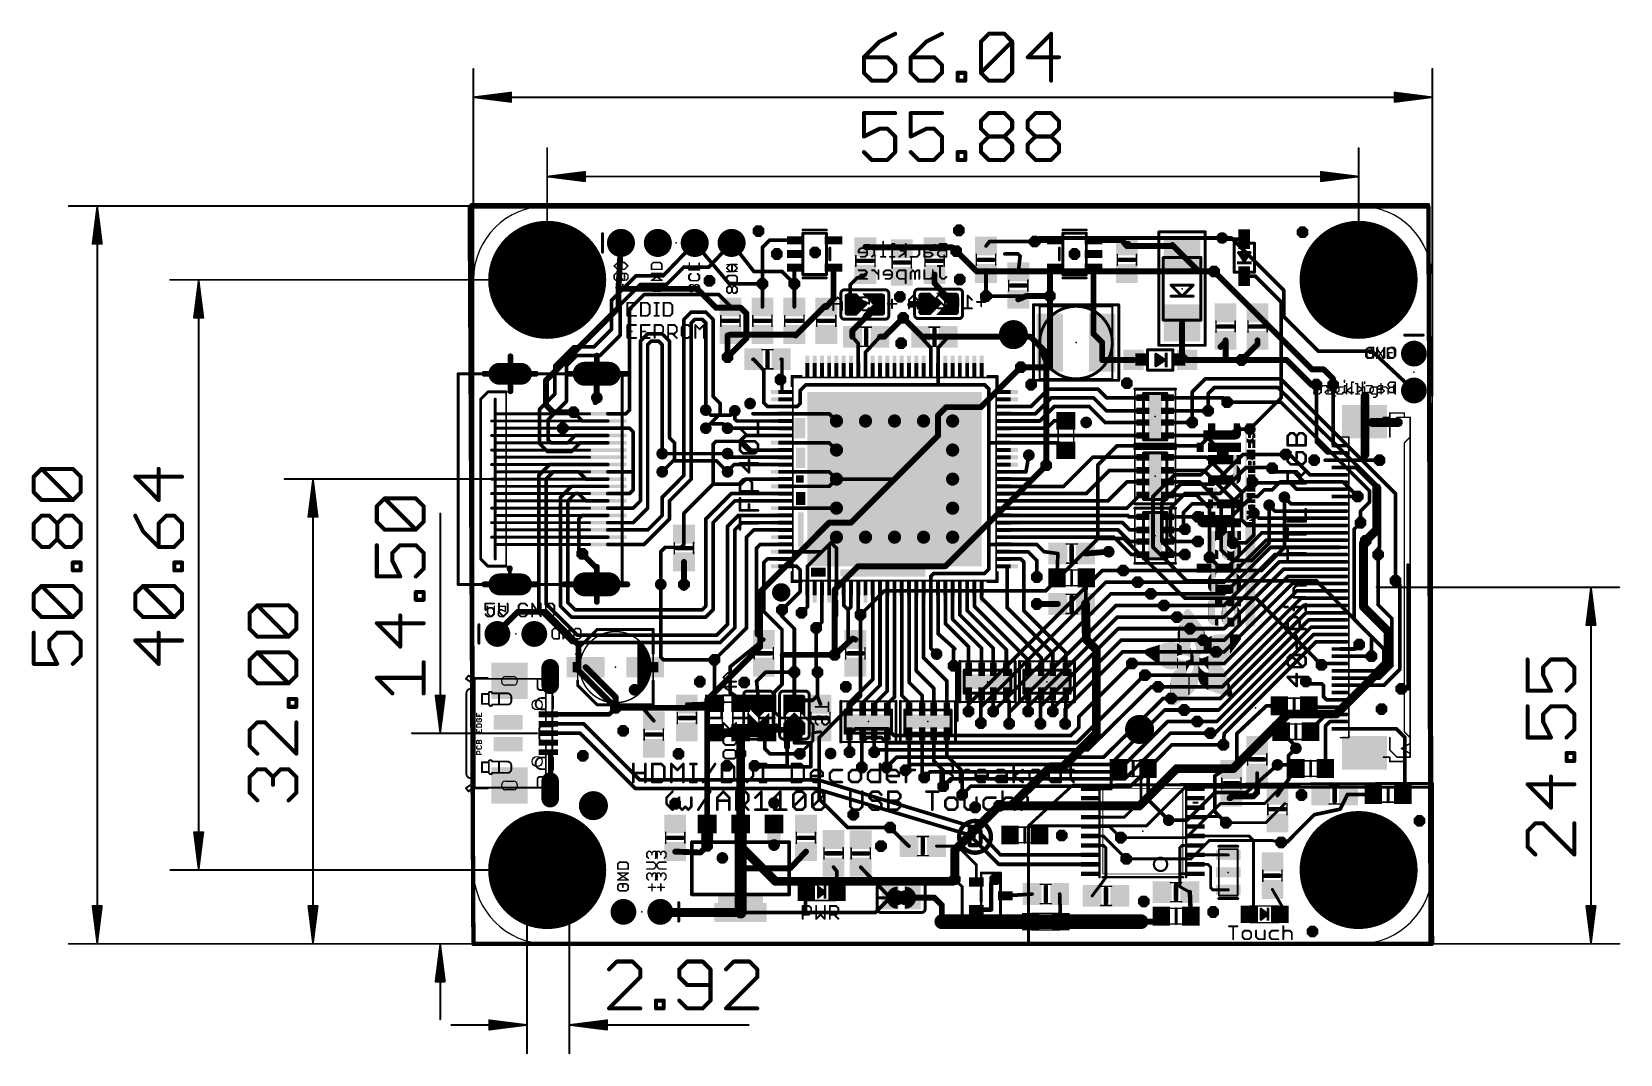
# Model space of a CAD drawing. Extents: x -30 to 79, y -8 to 63.
import ezdxf

# ---------------------------------------------------------------- set-up
doc = ezdxf.new("R2010")
doc.units = 0
for name, color, linetype in [('1', 12, 'CONTINUOUS'), ('16', 132, 'CONTINUOUS'), ('17', 110, 'CONTINUOUS'), ('18', 3, 'CONTINUOUS'), ('20', 53, 'CONTINUOUS'), ('21', 40, 'CONTINUOUS'), ('22', 6, 'CONTINUOUS'), ('23', 40, 'CONTINUOUS'), ('24', 6, 'CONTINUOUS'), ('39', 12, 'CONTINUOUS'), ('40', 132, 'CONTINUOUS'), ('41', 12, 'CONTINUOUS'), ('42', 132, 'CONTINUOUS'), ('43', 110, 'CONTINUOUS'), ('47', 253, 'CONTINUOUS'), ('51', 253, 'CONTINUOUS')]:
    doc.layers.add(name, color=color, linetype=linetype)

# ---------------------------------------------------------------- blocks, each defined once
blk = doc.blocks.new('RECT')
blk.add_solid([(-0.5, -0.5), (0.5, -0.5), (-0.5, 0.5), (0.5, 0.5)])
blk = doc.blocks.new('PIE')
at = {"const_width": 0.5}
blk.add_lwpolyline([(0, -0.25, 1), (0, 0.25, 1), (0, -0.25)], format="xyb", dxfattribs=at)
blk = doc.blocks.new('ROUNDP')
at = {"const_width": 0.5}
blk.add_lwpolyline([(0, -0.25, 1), (0, 0.25, 1), (0, -0.25)], format="xyb", dxfattribs=at)
blk = doc.blocks.new('RECT121920X243840R50')
at = {"const_width": 0.1905}
blk.add_lwpolyline([(0.2858, -0.5715), (0.2858, 0.5715, 0.4142), (0.1905, 0.6668), (-0.1905, 0.6668, 0.4142), (-0.2858, 0.5715), (-0.2858, -0.5715, 0.4142), (-0.1905, -0.6668), (0.1905, -0.6668, 0.4142)], format="xyb", close=True, dxfattribs=at)
blk.add_solid([(-0.2159, -0.5969), (0.2159, -0.5969), (-0.2159, 0.5969), (0.2159, 0.5969)])
blk = doc.blocks.new('LONGP100')
at = {"const_width": 1}
blk.add_lwpolyline([(-0.5, 0), (0.5, 0)], dxfattribs=at)
at = {"const_width": 0.5}
for points in [[(-0.5, 0.25, 1), (-0.5, -0.25)], [(0.5, -0.25, 1), (0.5, 0.25)]]:
    blk.add_lwpolyline(points, format="xyb", dxfattribs=at)
blk = doc.blocks.new('OFFSETP100')
at = {"const_width": 1}
blk.add_lwpolyline([(0, 0), (1, 0)], dxfattribs=at)
at = {"const_width": 0.5}
for points in [[(0, 0.25, 1), (0, -0.25)], [(1, -0.25, 1), (1, 0.25)]]:
    blk.add_lwpolyline(points, format="xyb", dxfattribs=at)
blk = doc.blocks.new('SQUAREP')
blk.add_solid([(-0.5, -0.5), (0.5, -0.5), (-0.5, 0.5), (0.5, 0.5)])
blk = doc.blocks.new('OCTAGONV')
at = {"const_width": 0.5}
blk.add_lwpolyline([(-0.25, -0.1036), (-0.25, 0.1036), (-0.1036, 0.25), (0.1036, 0.25), (0.25, 0.1036), (0.25, -0.1036), (0.1036, -0.25), (-0.1036, -0.25), (-0.25, -0.1036), (-0.25, 0.1036)], dxfattribs=at)
blk = doc.blocks.new('ROUNDV')
at = {"const_width": 0.5}
blk.add_lwpolyline([(0, -0.25, 1), (0, 0.25, 1), (0, -0.25)], format="xyb", dxfattribs=at)

msp = doc.modelspace()

# ---------------------------------------------------------------- linework, layer by layer
at = {"layer": '1'}
for points, const_width in [([(0, 0), (-0.254, 50.762)], 0.3), ([(-0.254, 50.762), (65.762, 50.762)], 0.3), ([(65.762, 50.762), (66.016, 0)], 0.3), ([(13.07, 46), (15.24, 48.26)], 0.254), ([(17.78, 48.26), (16.21, 46.6)], 0.254), ([(20.4025, 48.45), (19.9, 47.9475)], 0.254), ([(22.1999, 48.45), (20.4025, 48.45)], 0.254), ([(27.784, 47.954), (26.992, 47.985)], 0.4064), ([(29.5, 47.954), (27.784, 47.954)], 0.4064), ([(32.974, 47.954), (29.5, 47.954)], 0.4064), ([(29.5, 47.858), (29.5, 47.954)], 0.4064), ([(31.754, 47.985), (31.5, 47.904)], 0.4064), ([(31.5, 47.904), (32.974, 47.954)], 0.4064), ([(33.254, 47.7), (32.974, 47.954)], 0.4064), ([(35.534, 48.35), (35.3, 48.05)], 0.254), ([(38.65, 48.35), (35.534, 48.35)], 0.254), ([(38.75, 48.45), (38.65, 48.35)], 0.4064), ([(40.0999, 48.45), (38.75, 48.45)], 0.4064), ([(42.7001, 48.45), (44.666, 48.45)], 0.4064), ([(44.666, 48.45), (45, 48.05)], 0.4064), ([(45.084, 48.2), (45, 48.05)], 0.4064), ([(45, 48.05), (48.1995, 48.05)], 0.4064), ([(48.1995, 48.05), (48.1335, 48.116)], 0.4064), ([(48.1995, 48.05), (48.4423, 47.8073)], 0.4064), ([(51.648, 48.514), (51.562, 48.6)], 0.254), ([(53.086, 48.514), (51.648, 48.514)], 0.254), ([(19.9, 47.9475), (19.9, 45.45)], 0.254), ([(37.5, 47.5), (36.6, 47.5)], 0.254), ([(37.65, 47.35), (37.5, 47.5)], 0.254), ([(37.523, 46.277), (37.65, 47.35)], 0.254), ([(48.8, 47.4495), (48.4423, 47.8073)], 0.4064), ([(49.9495, 46.3), (48.8, 47.4495)], 0.4064), ([(9.5, 44.3), (11.2, 46)], 0.254), ([(11.2, 46), (13.07, 46)], 0.254), ([(14.5, 46.6), (13.3, 45.4)], 0.254), ([(16.21, 46.6), (14.5, 46.6)], 0.254), ([(22.1999, 46.55), (22.1, 46.55)], 0.254), ([(22.1, 46.55), (22.1, 45.45)], 0.254), ([(24.8001, 44.4161), (24.8001, 46.55)], 0.4064), ([(25.939, 45.37), (26.416, 45.847)], 0.254), ([(26.416, 45.847), (26.754, 45.847)], 0.254), ([(26.754, 45.847), (26.992, 46.085)], 0.254), ([(31.754, 46.085), (31.754, 45.489)], 0.4064), ([(35.3, 46.15), (35.3, 46.4)], 0.254), ([(35.3, 46.15), (35.3, 44.6)], 0.254), ([(39.7, 44.6), (39.7, 46.55)], 0.4064), ([(39.7, 46.55), (40.0999, 46.55)], 0.4064), ([(42.7001, 46.55), (42.7001, 41.9999)], 0.4064), ([(51, 46.3), (49.9495, 46.3)], 0.4064), ([(53.848, 45.974), (53.086, 45.974)], 0.254), ([(55.626, 44.196), (53.848, 45.974)], 0.254), ([(10.1, 44), (11.5, 45.4)], 0.254), ([(13.3, 45.4), (11.5, 45.4)], 0.254), ([(19.9, 45.45), (19.9, 43.85)], 0.254), ([(22.1, 45.45), (22.1, 43.85)], 0.254), ([(25.939, 44.018), (25.939, 45.37)], 0.254), ([(31.754, 45.489), (33.051, 44.065)], 0.4064), ([(9.5, 42.3), (9.5, 44.3)], 0.254), ([(10.1, 41.9), (10.1, 44)], 0.254), ([(10.75, 43.7), (11.75, 44.7)], 0.254), ([(10.75, 39.466), (10.75, 43.7)], 0.254), ([(11.75, 44.7), (16.9, 44.7)], 0.254), ([(16.9, 44.7), (17.684, 43.916)], 0.254), ([(17.684, 43.916), (17.7, 43.85)], 0.254), ([(22.184, 41.884), (24.216, 43.916)], 0.4064), ([(24.216, 43.916), (24.3, 43.85)], 0.4064), ([(24.3, 43.85), (24.8001, 44.4161)], 0.4064), ([(25.812, 44.7546), (26.3835, 44.7546)], 0.0508), ([(25.812, 43.2814), (25.812, 44.7546)], 0.0508), ([(25.812, 44.704), (26.4341, 44.704)], 0.0508), ([(25.812, 44.6532), (26.4849, 44.6532)], 0.0508), ([(25.812, 44.6024), (26.5357, 44.6024)], 0.0508), ([(25.812, 44.5516), (26.5865, 44.5516)], 0.0508), ([(25.812, 44.5008), (26.6373, 44.5008)], 0.0508), ([(25.812, 44.45), (26.6881, 44.45)], 0.0508), ([(25.812, 44.3992), (26.7389, 44.3992)], 0.0508), ([(25.812, 44.3484), (26.7897, 44.3484)], 0.0508), ([(25.812, 44.2976), (26.8405, 44.2976)], 0.0508), ([(25.812, 44.2468), (26.8913, 44.2468)], 0.0508), ([(25.812, 44.196), (26.9421, 44.196)], 0.0508), ([(25.812, 44.1452), (26.9929, 44.1452)], 0.0508), ([(25.812, 44.0944), (27.0437, 44.0944)], 0.0508), ([(25.812, 44.0436), (27.0945, 44.0436)], 0.0508), ([(25.812, 43.9928), (27.0949, 43.9928)], 0.0508), ([(25.812, 43.942), (27.0441, 43.942)], 0.0508), ([(25.812, 43.8912), (26.9933, 43.8912)], 0.0508), ([(25.812, 43.8404), (26.9425, 43.8404)], 0.0508), ([(25.812, 43.7896), (26.8917, 43.7896)], 0.0508), ([(25.812, 43.7388), (26.8409, 43.7388)], 0.0508), ([(26.3835, 44.7546), (27.1201, 44.018)], 0.0508), ([(27.1201, 44.018), (26.3835, 43.2814)], 0.0508), ([(26.828, 44.7546), (27.5392, 44.018)], 0.0508), ([(28.098, 44.7546), (26.828, 44.7546)], 0.0508), ([(27.5392, 44.018), (26.828, 43.2814)], 0.0508), ([(26.8769, 44.704), (28.098, 44.704)], 0.0508), ([(26.9259, 44.6532), (28.098, 44.6532)], 0.0508), ([(27.133, 43.18), (27.971, 44.018)], 0.4064), ([(26.9749, 44.6024), (28.098, 44.6024)], 0.0508), ([(27.024, 44.5516), (28.098, 44.5516)], 0.0508), ([(27.073, 44.5008), (28.098, 44.5008)], 0.0508), ([(27.1221, 44.45), (28.098, 44.45)], 0.0508), ([(27.1711, 44.3992), (28.098, 44.3992)], 0.0508), ([(27.2202, 44.3484), (28.098, 44.3484)], 0.0508), ([(27.2692, 44.2976), (28.098, 44.2976)], 0.0508), ([(27.2696, 43.7388), (28.098, 43.7388)], 0.0508), ([(27.3183, 44.2468), (28.098, 44.2468)], 0.0508), ([(27.3187, 43.7896), (28.098, 43.7896)], 0.0508), ([(27.3673, 44.196), (28.098, 44.196)], 0.0508), ([(27.3677, 43.8404), (28.098, 43.8404)], 0.0508), ([(27.4164, 44.1452), (28.098, 44.1452)], 0.0508), ([(27.4168, 43.8912), (28.098, 43.8912)], 0.0508), ([(27.4654, 44.0944), (28.098, 44.0944)], 0.0508), ([(27.4658, 43.942), (28.098, 43.942)], 0.0508), ([(27.5145, 44.0436), (28.098, 44.0436)], 0.0508), ([(27.5149, 43.9928), (28.098, 43.9928)], 0.0508), ([(28.098, 43.2814), (28.098, 44.7546)], 0.0508), ([(30.1, 44), (30.084, 44.016)], 0.4064), ([(30.892, 44.8016), (31.4635, 44.8016)], 0.0508), ([(30.892, 43.3284), (30.892, 44.8016)], 0.0508), ([(30.892, 44.7548), (31.5103, 44.7548)], 0.0508), ([(30.892, 44.704), (31.5611, 44.704)], 0.0508), ([(30.892, 44.6532), (31.6119, 44.6532)], 0.0508), ([(30.892, 44.6024), (31.6627, 44.6024)], 0.0508), ([(30.892, 44.5516), (31.7135, 44.5516)], 0.0508), ([(30.892, 44.5008), (31.7643, 44.5008)], 0.0508), ([(30.892, 44.45), (31.8151, 44.45)], 0.0508), ([(30.892, 44.3992), (31.8659, 44.3992)], 0.0508), ([(30.892, 44.3484), (31.9167, 44.3484)], 0.0508), ([(30.892, 44.2976), (31.9675, 44.2976)], 0.0508), ([(30.892, 44.2468), (32.0183, 44.2468)], 0.0508), ([(30.892, 44.196), (32.0691, 44.196)], 0.0508), ([(30.892, 44.1452), (32.1199, 44.1452)], 0.0508), ([(30.892, 44.0944), (32.1707, 44.0944)], 0.0508), ([(30.892, 44.0436), (32.1787, 44.0436)], 0.0508), ([(30.892, 43.9928), (32.1279, 43.9928)], 0.0508), ([(30.892, 43.942), (32.0771, 43.942)], 0.0508), ([(30.892, 43.8912), (32.0263, 43.8912)], 0.0508), ([(30.892, 43.8404), (31.9755, 43.8404)], 0.0508), ([(30.892, 43.7896), (31.9247, 43.7896)], 0.0508), ([(30.892, 43.7388), (31.8739, 43.7388)], 0.0508), ([(31.4635, 44.8016), (32.2001, 44.065)], 0.0508), ([(32.2001, 44.065), (31.4635, 43.3284)], 0.0508), ([(31.908, 44.8016), (32.6192, 44.065)], 0.0508), ([(33.178, 44.8016), (31.908, 44.8016)], 0.0508), ([(32.6192, 44.065), (31.908, 43.3284)], 0.0508), ([(31.9532, 44.7548), (33.178, 44.7548)], 0.0508), ([(32.0022, 44.704), (33.178, 44.704)], 0.0508), ([(32.0513, 44.6532), (33.178, 44.6532)], 0.0508), ([(32.1003, 44.6024), (33.178, 44.6024)], 0.0508), ([(32.1494, 44.5516), (33.178, 44.5516)], 0.0508), ([(32.1984, 44.5008), (33.178, 44.5008)], 0.0508), ([(32.2475, 44.45), (33.178, 44.45)], 0.0508), ([(32.2965, 44.3992), (33.178, 44.3992)], 0.0508), ([(32.3043, 43.7388), (33.178, 43.7388)], 0.0508), ([(32.3456, 44.3484), (33.178, 44.3484)], 0.0508), ([(32.3533, 43.7896), (33.178, 43.7896)], 0.0508), ([(32.3946, 44.2976), (33.178, 44.2976)], 0.0508), ([(32.4023, 43.8404), (33.178, 43.8404)], 0.0508), ([(32.4437, 44.2468), (33.178, 44.2468)], 0.0508), ([(32.4514, 43.8912), (33.178, 43.8912)], 0.0508), ([(32.4927, 44.196), (33.178, 44.196)], 0.0508), ([(32.5004, 43.942), (33.178, 43.942)], 0.0508), ([(32.5418, 44.1452), (33.178, 44.1452)], 0.0508), ([(32.5495, 43.9928), (33.178, 43.9928)], 0.0508), ([(32.5908, 44.0944), (33.178, 44.0944)], 0.0508), ([(32.5985, 44.0436), (33.178, 44.0436)], 0.0508), ([(33.178, 43.3284), (33.178, 44.8016)], 0.0508), ([(37.523, 44.377), (38.066, 44.6)], 0.4064), ([(38.066, 44.6), (39.7, 44.6)], 0.4064), ([(39.7, 41.4), (39.7, 44.6)], 0.4064), ([(55.626, 37.592), (55.626, 44.196)], 0.254), ([(14.5, 43), (15, 43.5)], 0.25), ([(14.5, 32.25), (14.5, 43)], 0.25), ([(15, 43.5), (16, 43.5)], 0.25), ([(15, 42.75), (15.25, 43)], 0.25), ([(15, 32), (15, 42.75)], 0.25), ([(15.25, 43), (15.75, 43)], 0.25), ([(15.75, 43), (16, 42.75)], 0.25), ([(16, 43.5), (16.5, 43)], 0.25), ([(16, 42.75), (16, 36.75)], 0.25), ([(16.5, 43), (16.5, 37.7)], 0.25), ([(25.812, 43.688), (26.7901, 43.688)], 0.0508), ([(25.812, 43.6372), (26.7393, 43.6372)], 0.0508), ([(25.812, 43.5864), (26.6885, 43.5864)], 0.0508), ([(25.812, 43.5356), (26.6377, 43.5356)], 0.0508), ([(25.812, 43.4848), (26.5869, 43.4848)], 0.0508), ([(25.812, 43.434), (26.5361, 43.434)], 0.0508), ([(25.812, 43.3832), (26.4853, 43.3832)], 0.0508), ([(25.812, 43.3324), (26.4345, 43.3324)], 0.0508), ([(25.812, 43.2816), (26.3837, 43.2816)], 0.0508), ([(26.3835, 43.2814), (25.812, 43.2814)], 0.0508), ([(26.1, 42.229), (27.051, 43.18)], 0.4064), ([(26.828, 43.2814), (28.098, 43.2814)], 0.0508), ([(26.8282, 43.2816), (28.098, 43.2816)], 0.0508), ([(27.051, 43.18), (27.133, 43.18)], 0.4064), ([(26.8772, 43.3324), (28.098, 43.3324)], 0.0508), ([(26.9263, 43.3832), (28.098, 43.3832)], 0.0508), ([(26.9753, 43.434), (28.098, 43.434)], 0.0508), ([(27.0244, 43.4848), (28.098, 43.4848)], 0.0508), ([(27.0734, 43.5356), (28.098, 43.5356)], 0.0508), ([(27.1225, 43.5864), (28.098, 43.5864)], 0.0508), ([(27.1715, 43.6372), (28.098, 43.6372)], 0.0508), ([(27.2206, 43.688), (28.098, 43.688)], 0.0508), ([(28.3, 41.8), (29.6, 43.1)], 0.4064), ([(30.892, 43.688), (31.8231, 43.688)], 0.0508), ([(30.892, 43.6372), (31.7723, 43.6372)], 0.0508), ([(30.892, 43.5864), (31.7215, 43.5864)], 0.0508), ([(30.892, 43.5356), (31.6707, 43.5356)], 0.0508), ([(30.892, 43.4848), (31.6199, 43.4848)], 0.0508), ([(30.892, 43.434), (31.5691, 43.434)], 0.0508), ([(30.892, 43.3832), (31.5183, 43.3832)], 0.0508), ([(30.892, 43.3324), (31.4675, 43.3324)], 0.0508), ([(31.4635, 43.3284), (30.892, 43.3284)], 0.0508), ([(31.908, 43.3284), (33.178, 43.3284)], 0.0508), ([(31.9119, 43.3324), (33.178, 43.3324)], 0.0508), ([(31.9609, 43.3832), (33.178, 43.3832)], 0.0508), ([(32.01, 43.434), (33.178, 43.434)], 0.0508), ([(32.059, 43.4848), (33.178, 43.4848)], 0.0508), ([(32.1081, 43.5356), (33.178, 43.5356)], 0.0508), ([(32.1571, 43.5864), (33.178, 43.5864)], 0.0508), ([(32.2062, 43.6372), (33.178, 43.6372)], 0.0508), ([(32.2552, 43.688), (33.178, 43.688)], 0.0508), ([(48.8, 40.55), (48.8, 42.7505)], 0.4064), ([(8.3, 41.1), (9.5, 42.3)], 0.254), ([(8.7, 40.5), (10.1, 41.9)], 0.254), ([(11.5, 41.5), (12, 42)], 0.25), ([(11.5, 30.5), (11.5, 41.5)], 0.25), ([(12, 42), (13, 42)], 0.25), ([(12, 41.25), (12.25, 41.5)], 0.25), ([(12.25, 41.5), (12.75, 41.5)], 0.25), ([(12.75, 41.5), (13, 41.25)], 0.25), ([(13, 42), (13.5, 41.5)], 0.25), ([(13.5, 41.5), (13.5, 34.85)], 0.25), ([(17.5, 41.884), (17.7, 41.95)], 0.4064), ([(17.5, 40.4), (17.5, 41.884)], 0.4064), ([(17.7, 41.95), (19.9, 41.95)], 0.4064), ([(19.9, 41.95), (22.1, 41.95)], 0.4064), ([(22.1, 41.95), (22.184, 41.884)], 0.4064), ([(26.1, 41.8), (26.1, 42.229)], 0.4064), ([(26.5, 41.334), (26.1, 41.8)], 0.254), ([(27, 40.734), (28, 41.8)], 0.254), ([(28, 41.8), (28.3, 41.8)], 0.4064), ([(31.5, 41.034), (30.8, 41.8)], 0.254), ([(32, 41.034), (32.7, 41.8)], 0.254), ([(39.7, 39.7), (39.7, 41.4)], 0.4064), ([(42.7001, 41.9999), (43.3, 41.4)], 0.4064), ([(43.3, 40.2), (43.3, 41.4)], 0.4064), ([(51.45, 41.1), (51.8, 41.45)], 0.4064), ([(51.8, 41.45), (51.8, 41.55)], 0.4064), ([(51.8, 41.55), (51.8, 40.2)], 0.4064), ([(54, 41.3), (54, 41.55)], 0.4064), ([(2.55, 40.45), (2.55, 38.05)], 0.4064), ([(5.6, 39.8), (6.9, 41.1)], 0.254), ([(6.4, 39.8), (7.1, 40.5)], 0.254), ([(6.9, 41.1), (8.3, 41.1)], 0.254), ([(7.1, 40.5), (8.7, 40.5)], 0.254), ([(12, 30), (12, 41.25)], 0.25), ([(13, 41.25), (13, 33.75)], 0.25), ([(26.5, 39.75), (26.5, 41.334)], 0.254), ([(27, 39.75), (27, 40.734)], 0.254), ([(31.5, 40.75), (31.5, 41.034)], 0.254), ([(31.5, 39.75), (31.5, 40.75)], 0.25), ([(32, 39.75), (32, 41.034)], 0.254), ([(48.8, 40.55), (49.15, 40.2)], 0.4064), ([(52.9, 40.2), (54, 41.3)], 0.4064), ([(0.75, 39.25), (4.3, 39.25)], 0.4064), ([(5.6, 37.85), (5.6, 39.8)], 0.254), ([(6.4, 37.35), (6.4, 39.8)], 0.254), ([(8.49, 39.25), (8.49, 37.61)], 0.4064), ([(10.75, 36.75), (10.75, 39.466)], 0.25), ([(19.25, 40.234), (19.3, 40.25)], 0.25), ([(20, 39.484), (19.3, 40.25)], 0.254), ([(20, 37.25), (20, 39.484)], 0.254), ([(21.25, 40.234), (21.2, 40.25)], 0.25), ([(21.25, 38), (21.25, 40.234)], 0.25), ([(32, 39.75), (32, 38.5)], 0.25), ([(37.7, 39.7), (39.7, 39.7)], 0.4064), ([(45.45, 40.2), (43.3, 40.2)], 0.4064), ([(49.15, 40.2), (51.8, 40.2)], 0.4064), ([(51.8, 40.2), (52.9, 40.2)], 0.4064), ([(22.9, 38.5), (22.5, 38.1)], 0.25), ([(32, 38.5), (22.9, 38.5)], 0.25), ([(35.2, 38.5), (32, 38.5)], 0.25), ([(35.5, 38.2), (35.2, 38.5)], 0.25), ([(35.5, 34.5), (35.5, 38.2)], 0.25), ([(38.4, 37), (39.6, 38.2)], 0.254), ([(39.6, 38.2), (43, 38.2)], 0.254), ([(43, 38.2), (43.6, 37.6)], 0.254), ([(58.05, 34.55), (58.05, 38.5)], 0.254), ([(59.2, 34.4118), (59.2, 38.5)], 0.254), ([(5.6, 37.85), (4.55, 36.8)], 0.254), ([(5.15, 36.1), (6.4, 37.35)], 0.254), ([(8.49, 37.61), (8.5, 37.6)], 0.4), ([(16.5, 37.7), (17, 37.2)], 0.25), ([(17, 37.2), (17, 36.5)], 0.25), ([(20.25, 37), (20, 37.25)], 0.254), ([(22.5, 37.2), (22.3, 37)], 0.25), ([(22.5, 38.1), (22.5, 37.2)], 0.25), ([(38.7, 36.5), (39.8, 37.6)], 0.254), ([(39.8, 37.6), (42.7, 37.6)], 0.254), ([(42.7, 37.6), (43.6, 36.7)], 0.254), ([(43.6, 37.6), (46.1, 37.6)], 0.254), ([(47.8, 37.6), (51.6, 37.6)], 0.254), ([(51.6, 37.6), (51.9, 37.3)], 0.254), ([(53.467, 35.433), (55.626, 37.592)], 0.254), ([(61.4, 37.7), (61.4, 33.7)], 0.6096), ([(4.55, 36.8), (4.55, 34.45)], 0.254), ([(5.15, 36.1), (5.15, 34.7)], 0.254), ([(7.5, 36), (6.9, 36.6)], 0.25), ([(9.25, 36), (7.5, 36)], 0.25), ([(9.25, 36.5), (10.5, 36.5)], 0.25), ([(10.5, 36.5), (10.75, 36.75)], 0.25), ([(17, 36.5), (16, 35.5)], 0.25), ([(18, 36.1414), (18, 36.7)], 0.25), ([(18.1414, 36), (18, 36.1414)], 0.25), ([(21.25, 36), (18.1414, 36)], 0.25), ([(19.25, 36.5), (21.25, 36.5)], 0.25), ([(21.25, 37), (20.25, 37)], 0.25), ([(22.3, 37), (21.25, 37)], 0.25), ([(21.25, 36.5), (24.5, 36.5)], 0.25), ([(24.5, 36.5), (25, 36)], 0.25), ([(36.75, 37), (38.4, 37)], 0.254), ([(36.75, 36.5), (38.7, 36.5)], 0.254), ([(36.75, 36), (39, 36)], 0.254), ([(39, 36), (40, 37)], 0.254), ([(39.484, 35.5), (40, 36.016)], 0.254), ([(40, 37), (42.4, 37)], 0.254), ([(40, 36.016), (40.8, 36.016)], 0.254), ([(42.4, 37), (43.5, 35.9)], 0.254), ([(43.6, 36.7), (46.1, 36.7)], 0.254), ([(47.8, 36.7), (50.6, 36.7)], 0.254), ([(61.9, 35.9), (63.7, 35.9)], 0.6096), ([(9.25, 35.5), (6.15, 35.5)], 0.25), ([(7, 35), (6.5, 34.5)], 0.25), ([(9.25, 35), (7, 35)], 0.25), ([(10.75, 35.5), (9.25, 35.5)], 0.25), ([(11, 35.25), (10.75, 35.5)], 0.25), ([(11, 32.5), (11, 35.25)], 0.25), ([(17.5, 35.5), (21.25, 35.5)], 0.25), ([(18.35, 34.6), (18.75, 35)], 0.25), ([(21.25, 35), (18.75, 35)], 0.25), ([(36.75, 35.5), (39.484, 35.5)], 0.254), ([(36.75, 35), (46.1, 35)], 0.254), ([(43.5, 35.9), (46.1, 35.9)], 0.254), ([(47.8, 35.9), (49.5, 35.9)], 0.254), ([(47.8, 35), (50.4, 35)], 0.254), ([(50.4, 35), (51.6, 33.8)], 0.254), ([(4.55, 34.45), (5.1, 33.9)], 0.254), ([(6.75, 33.9), (5.1, 33.9)], 0.25), ([(5.15, 34.7), (5.35, 34.5)], 0.254), ([(6.5, 34.5), (5.35, 34.5)], 0.25), ([(7.35, 34.5), (6.75, 33.9)], 0.25), ([(9.25, 34.5), (7.35, 34.5)], 0.25), ([(13.5, 34.85), (13.85, 34.5)], 0.25), ([(13.85, 34.5), (13.85, 33.35)], 0.25), ([(16.5, 34.4), (16.7, 34.6)], 0.25), ([(16.5, 34.4), (16.5, 31.65)], 0.25), ([(16.7, 34.6), (18.35, 34.6)], 0.25), ([(18.35, 34.6), (18.35, 34.55)], 0.25), ([(18.35, 34.55), (18.9, 34)], 0.25), ([(21.25, 34), (18.9, 34)], 0.25), ([(21.25, 34.5), (24.5, 34.5)], 0.25), ([(24.5, 34.5), (25, 34)], 0.25), ([(36.75, 34.5), (35.5, 34.5)], 0.25), ([(35.5, 27.5), (35.5, 34.5)], 0.25), ([(36.75, 34.5), (39.55, 34.5)], 0.25), ([(39.55, 34.5), (40.284, 34.5)], 0.254), ([(40.284, 34.5), (40.8, 33.984)], 0.254), ([(58.8, 33.8), (58.05, 34.55)], 0.254), ([(59.66, 33.8), (58.8, 33.8)], 0.254), ([(59.3118, 34.3), (59.2, 34.4118)], 0.254), ([(59.66, 34.3), (59.3118, 34.3)], 0.254), ([(5.25, 33), (4.5, 32.25)], 0.25), ([(9.25, 33), (5.25, 33)], 0.25), ([(13.85, 33.35), (13, 32.5)], 0.25), ([(17.75, 33.5), (17.5, 33.75)], 0.25), ([(17.5, 32.55), (17.95, 33)], 0.25), ([(21.25, 33.5), (17.75, 33.5)], 0.25), ([(21.25, 33), (17.95, 33)], 0.25), ([(38.05, 32.5), (38.25, 33.65)], 0.254), ([(38.5, 32), (39.45, 32.95)], 0.254), ([(40.65, 31.5), (42.65, 33.5)], 0.254), ([(42.65, 33.5), (46.1, 33.5)], 0.254), ([(47.8, 33.5), (50.5, 33.5)], 0.254), ([(50.5, 33.5), (52.9, 31.1)], 0.254), ([(55, 32.75), (55.25, 32.5)], 0.254), ([(55.95, 33.7), (56.2, 33.7)], 0.254), ([(56.2, 33.7), (57.6, 32.3)], 0.254), ([(58.66, 33.3), (59.66, 33.3)], 0.254), ([(59.66, 33.3), (62.4, 33.3)], 0.254), ([(60.8, 32.8), (59.66, 32.8)], 0.254), ([(62.2, 31.4), (60.8, 32.8)], 0.3048), ([(4.5, 32.25), (4.5, 23.028)], 0.25), ([(5.5, 32.5), (5, 32)], 0.25), ([(5, 32), (5, 23.405)], 0.25), ([(7.25, 32.5), (5.5, 32.5)], 0.25), ([(7.75, 32), (7.25, 32.5)], 0.25), ([(9.25, 32), (7.75, 32)], 0.25), ([(11, 32.5), (9.25, 32.5)], 0.25), ([(11, 31.25), (11, 32.5)], 0.25), ([(13, 30.75), (14.5, 32.25)], 0.25), ([(13.5, 30.5), (15, 32)], 0.25), ([(16.5, 31.65), (14.5, 29.65)], 0.25), ([(18.4, 31.65), (16.5, 31.65)], 0.25), ([(17.5, 32.5), (17.5, 32.55)], 0.25), ([(18.75, 32), (18.4, 31.65)], 0.25), ([(21.25, 32), (18.75, 32)], 0.25), ([(21.25, 32.5), (24.5, 32.5)], 0.25), ([(24.5, 32.5), (25, 32)], 0.25), ([(24.5, 31.5), (25, 32)], 0.25), ([(25, 32), (29, 32)], 0.25), ([(36.75, 32.5), (38.05, 32.5)], 0.254), ([(36.75, 32), (38.5, 32)], 0.254), ([(42.2, 31), (43.8, 32.6)], 0.254), ([(43.7, 30.5), (45, 31.8)], 0.254), ([(43.8, 32.6), (46.1, 32.6)], 0.254), ([(45, 31.8), (46.1, 31.8)], 0.254), ([(47.8, 32.6), (50.3, 32.6)], 0.254), ([(47.8, 31.8), (50, 31.8)], 0.254), ([(50, 31.8), (51.5, 30.3)], 0.254), ([(50.3, 32.6), (52.3, 30.6)], 0.254), ([(53.65, 31.8), (53.7, 31.75)], 0.254), ([(53.7, 31.75), (56.25, 31.75)], 0.254), ([(55.25, 32.5), (56.5, 32.5)], 0.254), ([(56.25, 31.75), (56.7, 31.3)], 0.254), ([(56.5, 32.5), (57.2, 31.8)], 0.254), ([(57.2, 31.8), (59.66, 31.8)], 0.254), ([(57.6, 32.3), (59.66, 32.3)], 0.254), ([(6.75, 31.5), (6, 30.75)], 0.25), ([(6, 30.75), (6, 23.25)], 0.25), ([(6.5, 30.5), (7, 31)], 0.25), ([(9.25, 31.5), (6.75, 31.5)], 0.25), ([(7, 31), (7.25, 31)], 0.25), ([(7.25, 31), (7.75, 30.5)], 0.25), ([(9.25, 31), (10.75, 31)], 0.25), ([(10.75, 31), (11, 31.25)], 0.25), ([(13, 29.5), (13, 30.75)], 0.25), ([(17.75, 31), (16, 29.25)], 0.25), ([(21.25, 31), (17.75, 31)], 0.25), ([(21.25, 31.5), (24.5, 31.5)], 0.25), ([(36.75, 31.5), (40.65, 31.5)], 0.254), ([(36.75, 31), (42.2, 31)], 0.254), ([(45, 30), (45.9, 30.9)], 0.254), ([(45.9, 30.9), (46.1, 30.9)], 0.254), ([(47.8, 30.9), (49.8, 30.9)], 0.254), ([(49.8, 30.9), (50.7, 30)], 0.254), ([(52.3, 30.6), (52.3, 27.6)], 0.254), ([(52.9, 31.1), (52.9, 29.2)], 0.254), ([(55.85, 30.75), (56.3, 30.3)], 0.254), ([(56.7, 31.3), (59.66, 31.3)], 0.254), ([(59.66, 30.8), (60.9, 30.8)], 0.254), ([(62.2, 28.5), (62.2, 31.4)], 0.6096), ([(6.5, 23.5), (6.5, 30.5)], 0.25), ([(7.5, 29.5), (7.25, 29.25)], 0.25), ([(9.25, 29.5), (7.5, 29.5)], 0.25), ([(7.75, 30.5), (9.25, 30.5)], 0.25), ([(9.25, 30), (11, 30)], 0.25), ([(11, 30), (11.5, 30.5)], 0.25), ([(11, 29), (12, 30)], 0.25), ([(12, 28.5), (13, 29.5)], 0.25), ([(13.5, 29.25), (13.5, 30.5)], 0.25), ([(14.5, 29.65), (14.5, 28.2)], 0.25), ([(16.5, 29), (18, 30.5)], 0.25), ([(17.5, 28.75), (18.25, 29.5)], 0.25), ([(18, 30.5), (21.25, 30.5)], 0.25), ([(18.25, 29.5), (21.25, 29.5)], 0.25), ([(21.25, 30), (25, 30)], 0.25), ([(36.75, 30.5), (43.7, 30.5)], 0.254), ([(36.75, 30), (45, 30)], 0.254), ([(36.75, 29.5), (45.05, 29.5)], 0.254), ([(45.05, 29.5), (45.15, 29.4)], 0.254), ([(50.7, 30), (50.7, 26.6)], 0.254), ([(51.5, 30.3), (51.5, 28.5)], 0.254), ([(53.75, 29.65), (54.1, 29.3)], 0.254), ([(54.8, 30.2), (55.2, 29.8)], 0.254), ([(55.2, 29.8), (59.66, 29.8)], 0.254), ([(56.3, 30.3), (59.66, 30.3)], 0.254), ([(7.25, 29.25), (7.25, 28)], 0.25), ([(9.25, 29), (11, 29)], 0.25), ([(9.25, 28.5), (12, 28.5)], 0.25), ([(11.75, 27.5), (13.5, 29.25)], 0.25), ([(16, 29.25), (16, 23.25)], 0.25), ([(16.5, 23), (16.5, 29)], 0.25), ([(17.5, 22), (17.5, 28.75)], 0.25), ([(18, 28.5), (18.5, 29)], 0.25), ([(18, 21.75), (18, 28.5)], 0.25), ([(21.25, 29), (18.5, 29)], 0.25), ([(19.3, 28.5), (18.8, 28)], 0.25), ([(21.25, 28.5), (19.3, 28.5)], 0.25), ([(36.75, 29), (44.7, 29)], 0.254), ([(36.75, 28.5), (44.4, 28.5)], 0.254), ([(44.4, 28.5), (45.2, 27.7)], 0.254), ([(44.7, 29), (45.2, 28.5)], 0.254), ([(45.15, 29.4), (46.1, 29.4)], 0.254), ([(45.2, 28.5), (46.1, 28.5)], 0.254), ([(47.8, 29.4), (49.9, 29.4)], 0.254), ([(47.8, 28.5), (48.95, 28.5)], 0.254), ([(48.95, 28.5), (49, 28.55)], 0.254), ([(52.9, 29.2), (53.3, 28.8)], 0.254), ([(53.3, 28.8), (59.66, 28.8)], 0.254), ([(54.1, 29.3), (59.66, 29.3)], 0.254), ([(60.65, 28.55), (61.1, 29)], 0.254), ([(60.65, 22.35), (60.65, 28.55)], 0.254), ([(61.45, 27.75), (62.2, 28.5)], 0.6096), ([(7.25, 28), (7.25, 27.1)], 0.25), ([(9.25, 28), (7.25, 28)], 0.25), ([(9.25, 27.5), (11.75, 27.5)], 0.25), ([(13.2, 27.3), (12.9, 27)], 0.25), ([(14.3, 27.3), (13.2, 27.3)], 0.25), ([(14.5, 27.5), (14.3, 27.3)], 0.25), ([(14.5, 28.2), (14.5, 27.5)], 0.25), ([(18.8, 28), (18.8, 21.743)], 0.25), ([(19.75, 27.5), (19.5, 27.25)], 0.25), ([(19.5, 27.25), (19.5, 21.266)], 0.25), ([(21.25, 27.5), (19.75, 27.5)], 0.25), ([(24, 27), (24.625, 27.625)], 0.25), ([(24.5, 27.5), (25, 28)], 0.254), ([(24.5, 24.25), (24.5, 27.5)], 0.254), ([(24.625, 27.625), (25, 28)], 0.25), ([(25, 27.25), (24.625, 27.625)], 0.25), ([(25, 24.25), (25, 27.25)], 0.25), ([(35.5, 25.8), (35.5, 27.5)], 0.254), ([(36.75, 27.5), (35.5, 27.5)], 0.25), ([(36.75, 28), (44.1, 28)], 0.254), ([(36.75, 27.5), (38.8, 27.5)], 0.25), ([(38.8, 27.5), (39.3, 27)], 0.25), ([(44.1, 28), (45.3, 26.8)], 0.254), ([(45.2, 27.7), (46.1, 27.7)], 0.254), ([(47.8, 27.7), (49.9, 27.7)], 0.254), ([(51.7, 25.7), (54.3, 28.3)], 0.254), ([(51.7, 24.9), (54.6, 27.8)], 0.254), ([(51.7, 24.1), (54.9, 27.3)], 0.254), ([(54.3, 28.3), (59.66, 28.3)], 0.254), ([(54.6, 27.8), (59.66, 27.8)], 0.254), ([(54.9, 27.3), (59.66, 27.3)], 0.254), ([(7.25, 27.1), (7.5, 26.85)], 0.25), ([(8.49, 25.86), (7.5, 26.85)], 0.4), ([(12.9, 27), (12.9, 24.75)], 0.25), ([(14.5, 26.3), (14.5, 24.75)], 0.4), ([(20.25, 26.5), (20, 26.25)], 0.25), ([(20, 26.25), (20, 22.877)], 0.25), ([(21.25, 26.5), (20.25, 26.5)], 0.25), ([(21.25, 27), (24, 27)], 0.25), ([(23, 26), (24, 27)], 0.25), ([(36.75, 26.5), (37.7, 26.5)], 0.254), ([(36.75, 27), (38.2, 27)], 0.25), ([(37.7, 26.5), (37.9, 26.3)], 0.254), ([(37.9, 26.3), (37.9, 22.95)], 0.254), ([(38.2, 27), (38.8, 26.4)], 0.25), ([(38.8, 26.4), (38.8, 25.25)], 0.25), ([(39.3, 27), (40.25, 26.873)], 0.25), ([(40.25, 26.873), (40.184, 25.2)], 0.25), ([(42.15, 26.873), (43.75, 27)], 0.4), ([(42.25, 26.984), (42.15, 26.873)], 0.25), ([(45.3, 26.8), (46.1, 26.8)], 0.254), ([(47.8, 26.8), (49, 26.8)], 0.254), ([(51.7, 23.3), (55.2, 26.8)], 0.254), ([(51.7, 22.5), (55.5, 26.3)], 0.254), ([(55.2, 26.8), (59.66, 26.8)], 0.254), ([(55.5, 26.3), (59.66, 26.3)], 0.254), ([(62.3, 23.35), (62.3, 26.8)], 0.254), ([(2.5, 25.85), (2.5, 25.8)], 0.4064), ([(2.5, 24.75), (2.5, 25.8)], 0.254), ([(8.5, 25.95), (8.5, 24.75)], 0.4064), ([(8.49, 24.75), (8.49, 25.86)], 0.3048), ([(21.25, 26), (22.25, 26)], 0.25), ([(22.25, 26), (22.5, 25.75)], 0.25), ([(22.5, 25.75), (22.5, 24.25)], 0.25), ([(23, 24.25), (23, 26)], 0.25), ([(31.5, 25.3), (31.7, 25.5)], 0.254), ([(31.5, 24.25), (31.5, 25.3)], 0.254), ([(31.7, 25.5), (35.2, 25.5)], 0.254), ([(35.2, 25.5), (35.5, 25.8)], 0.254), ([(36.75, 26), (36.75, 23.15)], 0.254), ([(40.2, 25.166), (40.184, 25.2)], 0.25), ([(42.2, 25.134), (42.216, 25.2)], 0.4), ([(42.15, 23.4), (42.216, 25.2)], 0.254), ([(44.75, 25.7), (51.7, 25.7)], 0.254), ([(51.7, 21.7), (55.8, 25.8)], 0.254), ([(51.7, 20.9), (56.1, 25.3)], 0.254), ([(55.8, 25.8), (59.66, 25.8)], 0.254), ([(56.1, 25.3), (59.66, 25.3)], 0.254), ([(64.35, 26.1), (64.35, 17.8)], 0.2032), ([(0.75, 24.75), (2.5, 24.75)], 0.4064), ([(8.5, 24.75), (10.6, 24.75)], 0.4064), ([(22.5, 24.25), (21.25, 23)], 0.25), ([(23, 23.2), (23, 24.25)], 0.254), ([(24, 24.25), (24, 22.15)], 0.254), ([(25.5, 24.25), (25.5, 23.3)], 0.25), ([(26, 23.2), (26, 24.25)], 0.25), ([(26.5, 24.25), (26.5, 22.65)], 0.254), ([(27.5, 24.25), (27.5, 18.2)], 0.254), ([(28, 24.25), (28, 17.8)], 0.254), ([(28.5, 24.25), (28.5, 17.4)], 0.254), ([(29, 24.25), (29, 17)], 0.254), ([(29.5, 24.25), (29.5, 17.1)], 0.254), ([(30, 24.25), (30, 18)], 0.254), ([(30.5, 24.25), (30.5, 18.8)], 0.254), ([(31, 24.25), (31, 19.7)], 0.254), ([(31.5, 24.25), (31.5, 20.35)], 0.254), ([(32, 24.25), (32, 21.95)], 0.25), ([(32.5, 24.25), (32.5, 22.05)], 0.254), ([(33, 24.25), (33, 22.35)], 0.254), ([(33.5, 24.25), (33.5, 22.65)], 0.254), ([(34, 24.25), (34, 22.95)], 0.254), ([(34.5, 24.25), (34.5, 23.25)], 0.254), ([(35, 24.25), (35, 23.8)], 0.254), ([(45.75, 24.9), (51.7, 24.9)], 0.254), ([(46.65, 24.1), (51.7, 24.1)], 0.254), ([(51.7, 20.1), (56.4, 24.8)], 0.254), ([(51.7, 19.3), (56.7, 24.3)], 0.254), ([(56.4, 24.8), (59.66, 24.8)], 0.254), ([(56.7, 24.3), (59.66, 24.3)], 0.254), ([(63.8, 24.7), (63.5, 25)], 0.254), ([(63.8, 18.9), (63.8, 24.7)], 0.254), ([(4.5, 23.028), (6.778, 20.75)], 0.25), ([(5, 23.405), (7.155, 21.25)], 0.25), ([(6, 23.25), (6.75, 22.5)], 0.25), ([(7, 23), (6.5, 23.5)], 0.25), ([(15.75, 23), (7, 23)], 0.25), ([(16, 23.25), (15.75, 23)], 0.25), ([(16, 22.5), (16.5, 23)], 0.25), ([(20, 22.877), (21.25, 21.627)], 0.25), ([(22.6, 22.8), (23, 23.2)], 0.254), ([(25, 23.6), (25, 22.6)], 0.254), ([(25.5, 23.3), (25.8, 23)], 0.25), ([(25.8, 23), (25.8, 21.016)], 0.254), ([(25.8, 23), (26, 23.2)], 0.25), ([(34, 22.95), (36.7, 20.25)], 0.254), ([(34.5, 23.25), (38.2, 19.55)], 0.254), ([(35, 23.8), (39.1, 19.7)], 0.254), ([(36.75, 23.15), (39.9, 20)], 0.254), ([(37.9, 22.95), (40.8, 20.05)], 0.254), ([(40.25, 23.4), (38.8, 23.4)], 0.4), ([(42.15, 23.4), (42.216, 20.934)], 0.6096), ([(47.55, 23.3), (51.7, 23.3)], 0.254), ([(51.573, 17.7), (57.173, 23.3)], 0.254), ([(51.7, 18.5), (57, 23.8)], 0.254), ([(57, 23.8), (59.66, 23.8)], 0.254), ([(57.173, 23.3), (59.66, 23.3)], 0.254), ([(63.25, 22.4), (62.3, 23.35)], 0.254), ([(16, 22.5), (6.75, 22.5)], 0.25), ([(16.75, 21.25), (17.5, 22)], 0.25), ([(24, 22.15), (23.6, 21.75)], 0.254), ([(26.5, 22.65), (26.65, 22.65)], 0.254), ([(32, 21.95), (32, 21.35)], 0.254), ([(32.5, 22.05), (34.1, 20.45)], 0.254), ([(33, 22.35), (35, 20.35)], 0.254), ([(33.5, 22.65), (35.8, 20.35)], 0.254), ([(48.45, 22.5), (51.7, 22.5)], 0.254), ([(51.192, 15.3), (57.692, 21.8)], 0.254), ([(51.319, 16.1), (57.519, 22.3)], 0.254), ([(51.446, 16.9), (57.346, 22.8)], 0.254), ([(57.346, 22.8), (59.66, 22.8)], 0.254), ([(57.519, 22.3), (59.66, 22.3)], 0.254), ([(57.692, 21.8), (59.66, 21.8)], 0.254), ([(62.7, 20.3), (60.65, 22.35)], 0.254), ([(63.25, 19.15), (63.25, 22.4)], 0.254), ([(6.778, 20.75), (17, 20.75)], 0.25), ([(7.155, 21.25), (16.75, 21.25)], 0.25), ([(17.75, 20.693), (16.6, 19.55)], 0.25), ([(17, 20.75), (18, 21.75)], 0.25), ([(17.676, 19.077), (20, 20.954)], 0.254), ([(18.8, 21.743), (17.75, 20.693)], 0.25), ([(19.5, 21.266), (20, 20.954)], 0.25), ([(21.25, 21.627), (21.25, 19.9)], 0.25), ([(24.873, 19.9), (26.116, 21.016)], 0.4064), ([(25.8, 21.016), (26.3, 20.95)], 0.254), ([(26.116, 21.016), (26.3, 20.95)], 0.4064), ([(32, 21.35), (33.147, 20.32)], 0.254), ([(42.216, 20.934), (42.9, 20.25)], 0.6096), ([(49.35, 21.7), (51.7, 21.7)], 0.254), ([(50.25, 20.9), (51.7, 20.9)], 0.254), ([(51.065, 14.5), (57.865, 21.3)], 0.254), ([(51.7, 14.462), (58.038, 20.8)], 0.254), ([(57.865, 21.3), (59.66, 21.3)], 0.254), ([(58.038, 20.8), (59.66, 20.8)], 0.254), ([(24.873, 19.9), (21.3, 19.9)], 0.4064), ([(21.25, 19.9), (21.25, 17.85)], 0.254), ([(21.25, 19.9), (21.3, 19.9)], 0.254), ([(31, 19.7), (32.6, 18.1)], 0.254), ([(31.5, 20.35), (31.9, 19.95)], 0.254), ([(33.147, 20.32), (33.062, 20.235)], 0.254), ([(33.062, 20.235), (33.062, 19.145)], 0.254), ([(34.1, 20.45), (34.1, 18.9)], 0.254), ([(35, 20.35), (35, 18.9)], 0.254), ([(35.8, 20.35), (35.8, 18.9)], 0.254), ([(36.7, 20.25), (36.7, 18.9)], 0.254), ([(39.1, 19.7), (39.1, 18.9)], 0.254), ([(39.9, 20), (39.9, 18.9)], 0.254), ([(40.8, 20.05), (40.8, 18.9)], 0.254), ([(42.9, 14.489), (42.9, 20.25)], 0.6096), ([(51.15, 20.1), (51.7, 20.1)], 0.254), ([(59.66, 20.3), (60.7, 20.3)], 0.254), ([(59.66, 19.8), (61.85, 19.8)], 0.254), ([(60.7, 20.3), (61, 20.6)], 0.254), ([(62.7, 19.4), (62.7, 20.3)], 0.254), ([(7.729, 19.05), (9.8, 16.979)], 0.4064), ([(16.6, 16.566), (16.6, 19.55)], 0.254), ([(17.6832, 18.4492), (17.676, 19.077)], 0.254), ([(22.1, 16.666), (22.1, 18.7)], 0.254), ([(23.7, 17.016), (23.7, 18.7)], 0.254), ([(30.5, 18.8), (31.7, 17.6)], 0.254), ([(33.062, 19.145), (33.3, 18.907)], 0.254), ([(33.3, 18.907), (33.3, 15.4)], 0.254), ([(38.2, 19.55), (38.2, 18.9)], 0.254), ([(45.35, 19.3), (51.7, 19.3)], 0.254), ([(46.25, 18.5), (51.7, 18.5)], 0.254), ([(58.5, 19.3), (58.4, 19.2)], 0.254), ([(59.66, 19.3), (58.5, 19.3)], 0.254), ([(59.66, 18.8), (62.1, 18.8)], 0.254), ([(62.1, 18.8), (62.7, 19.4)], 0.254), ([(62.4, 18.3), (63.25, 19.15)], 0.254), ([(62.7, 17.8), (63.8, 18.9)], 0.254), ([(17.6832, 17.2828), (17.6832, 18.4492)], 0.254), ([(21.25, 17.85), (20.7, 17.3)], 0.254), ([(27.5, 18.2), (25.9, 16.6)], 0.254), ([(28, 17.8), (26.8, 16.6)], 0.254), ([(28.5, 17.4), (27.6, 16.5)], 0.254), ([(30, 18), (30.9, 17.1)], 0.254), ([(31.7, 17.6), (31.7, 16.15)], 0.254), ([(32.6, 18.1), (32.6, 16.15)], 0.254), ([(47.15, 17.7), (51.573, 17.7)], 0.254), ([(57.404, 17.907), (57.277, 18.034)], 0.254), ([(58.42, 17.907), (57.404, 17.907)], 0.254), ([(58.547, 17.78), (58.42, 17.907)], 0.254), ([(58.547, 17.018), (58.547, 17.78)], 0.254), ([(59.66, 18.3), (62.4, 18.3)], 0.254), ([(59.66, 17.8), (62.7, 17.8)], 0.254), ([(63.9, 17.55), (64.35, 17.55)], 0.254), ([(64.35, 17.55), (64.35, 17.8)], 0.254), ([(9.65, 16.1), (9.8, 16.25)], 0.4064), ([(9.8, 16.979), (9.8, 16.25)], 0.4064), ([(14.7, 16.5), (16.6, 16.566)], 0.254), ([(18.4, 16.566), (17.6832, 17.2828)], 0.254), ([(20.7, 17.066), (20.2, 16.566)], 0.254), ([(20.2, 16.45), (20.2, 16.566)], 0.254), ([(20.75, 16.566), (20.2, 16.566)], 0.2032), ([(20.7, 17.3), (20.7, 17.066)], 0.254), ([(20.75, 15.9531), (20.75, 16.566)], 0.2032), ([(22, 16.566), (22.1, 16.666)], 0.254), ([(23.9, 16.5), (23.7, 17.016)], 0.254), ([(25.9, 16.6), (25.9, 16.15)], 0.254), ([(26.8, 16.6), (26.8, 16.15)], 0.254), ([(27.6, 16.5), (27.6, 16.15)], 0.254), ([(29, 17), (28.5, 16.5)], 0.254), ([(28.5, 16.5), (28.5, 16.15)], 0.254), ([(29.5, 17.1), (30, 16.6)], 0.254), ([(30, 16.6), (30, 16.15)], 0.254), ([(30.9, 17.1), (30.9, 16.15)], 0.254), ([(34.1, 17.2), (34.1, 16)], 0.254), ([(35, 17.2), (34.95, 17.2)], 0.254), ([(34.95, 17.2), (34.95, 15.2)], 0.254), ([(35.8, 17.2), (35.8, 16)], 0.254), ([(36.7, 17.2), (36.7, 16.9)], 0.254), ([(36.7, 16.9), (36.9, 16.7)], 0.254), ([(36.9, 16.7), (36.9, 15.15)], 0.254), ([(38.2, 17.2), (38.2, 16)], 0.254), ([(39.1, 17.2), (39.05, 17.15)], 0.254), ([(39.05, 17.15), (39.05, 15.15)], 0.254), ([(39.9, 17.2), (39.9, 16)], 0.254), ([(40.8, 17.2), (40.8, 15.15)], 0.254), ([(48.05, 16.9), (51.446, 16.9)], 0.254), ([(54.61, 16.383), (52.578, 14.478)], 0.254), ([(55.499, 16.383), (54.61, 16.383)], 0.254), ([(58.21, 16.3), (57.531, 16.383)], 0.254), ([(59.66, 16.3), (58.21, 16.3)], 0.254), ([(58.765, 16.8), (58.547, 17.018)], 0.254), ([(59.66, 16.8), (58.765, 16.8)], 0.254), ([(59.66, 16.8), (60.615, 16.8)], 0.2032), ([(60.615, 16.8), (60.833, 17.018)], 0.2032), ([(5.16, 15.8), (9.35, 15.8)], 0.3048), ([(9.35, 15.8), (9.8, 16.25)], 0.3048), ([(9.8, 16.25), (11.657, 16.25)], 0.254), ([(11.657, 16.25), (12.419, 15.357)], 0.254), ([(21.1531, 15.55), (20.75, 15.9531)], 0.2032), ([(22.94, 15.55), (21.1531, 15.55)], 0.2032), ([(22.94, 15.55), (23.392, 15.098)], 0.2032), ([(48.95, 16.1), (51.319, 16.1)], 0.254), ([(49.85, 15.3), (51.192, 15.3)], 0.254), ([(58.726, 15.8), (57.658, 14.732)], 0.254), ([(58.988, 15.3), (58.674, 14.986)], 0.254), ([(59.66, 15.8), (58.726, 15.8)], 0.254), ([(59.66, 15.3), (58.988, 15.3)], 0.254), ([(5.16, 15.15), (7.591, 15.15)], 0.254), ([(7.341, 14.5), (5.16, 14.5)], 0.254), ([(11.141, 10.7), (7.341, 14.5)], 0.254), ([(7.591, 15.15), (11.441, 11.3)], 0.254), ([(16.6, 14.534), (18.4, 14.534)], 0.6096), ([(18.4, 13.1), (18.4, 14.534)], 0.6096), ([(18.4, 14.534), (20.2, 14.534)], 0.6096), ([(21.6, 14.534), (21.6, 13.55)], 0.4064), ([(21.6, 14.534), (22, 14.534)], 0.4064), ([(23.368, 14.534), (23.9, 14.6)], 0.2032), ([(23.368, 13.97), (23.368, 14.534)], 0.2032), ([(23.392, 15.098), (23.392, 14.534)], 0.2032), ([(23.392, 14.534), (23.9, 14.6)], 0.2032), ([(25.9, 14.45), (25.9, 13.2)], 0.254), ([(26.8, 14.45), (26.75, 14.4)], 0.254), ([(26.75, 14.4), (26.75, 12.15)], 0.254), ([(27.6, 14.45), (27.6, 13.2)], 0.254), ([(28.5, 14.45), (28.45, 14.4)], 0.254), ([(28.45, 14.4), (28.45, 12.15)], 0.254), ([(30, 14.45), (30, 12.2)], 0.254), ([(30.9, 14.45), (30.9, 11.7)], 0.254), ([(31.7, 14.45), (31.7, 12.6)], 0.254), ([(32.6, 14.45), (32.6, 12.95)], 0.254), ([(42.9, 14.489), (40.603, 12.192)], 0.6096), ([(40.8, 15.15), (40.75, 15.15)], 0.254), ([(50.75, 14.5), (51.065, 14.5)], 0.254), ([(51.65, 13.7), (51.7, 14.462)], 0.254), ([(52.578, 14.478), (52.578, 12.446)], 0.254), ([(53.975, 13.716), (54.737, 14.478)], 0.254), ([(54.737, 14.478), (55.499, 14.478)], 0.254), ([(55.499, 14.478), (55.626, 14.605)], 0.254), ([(56.642, 13.589), (55.626, 14.605)], 0.254), ([(57.658, 14.732), (57.658, 14.605)], 0.254), ([(58.674, 14.986), (58.674, 12.065)], 0.254), ([(59.66, 14.8), (63.559, 14.8)], 0.254), ([(63.559, 14.8), (64.135, 14.224)], 0.254), ([(64.135, 14.224), (64.135, 10.414)], 0.254), ([(5.285, 13.075), (5.16, 13.2)], 0.3048), ([(5.285, 11.2), (5.285, 13.075)], 0.3048), ([(21.6, 13.55), (21.6, 12.25)], 0.254), ([(22.479, 13.081), (23.368, 13.97)], 0.2032), ([(53.975, 13.65), (53.975, 13.716)], 0.254), ([(56.642, 13.462), (56.642, 13.589)], 0.254), ([(21.6, 12.25), (19.35, 12.25)], 0.254), ([(30, 12.2), (29.75, 11.95)], 0.254), ([(31.7, 12.6), (32.35, 11.95)], 0.254), ([(32.35, 11.95), (32.35, 10.85)], 0.254), ([(32.6, 12.95), (33.65, 11.9)], 0.254), ([(39.751, 12.192), (37.022, 9.5)], 0.6096), ([(40.603, 12.192), (39.751, 12.192)], 0.6096), ([(43.917, 11.303), (44.425, 12.065)], 0.2032), ([(45.974, 11.328), (46.457, 12.065)], 0.2032), ([(46.457, 12.065), (46.457, 9.931)], 0.254), ([(51.816, 12.065), (51.054, 11.557)], 0.254), ([(52.197, 11.999), (51.816, 12.065)], 0.254), ([(52.578, 12.446), (52.197, 11.999)], 0.254), ([(55.372, 12.319), (56.388, 12.319)], 0.254), ([(56.642, 12.065), (55.372, 10.221)], 0.254), ([(56.388, 12.319), (56.642, 12.065)], 0.254), ([(23.7, 11.3), (11.441, 11.3)], 0.254), ([(34.544, 8.001), (23.7, 11.3)], 0.254), ([(30.9, 11.7), (31.05, 11.45)], 0.254), ([(33.65, 11.9), (33.65, 10.25)], 0.254), ([(41.275, 10.922), (38.227, 8.128)], 0.2032), ([(66.04, 11.049), (41.275, 10.922)], 0.2032), ([(43.917, 10.672), (43.917, 11.303)], 0.2032), ([(45.974, 9.8657), (45.974, 11.328)], 0.2032), ([(51.054, 11.557), (51.054, 9.103)], 0.254), ([(53.975, 11.75), (53.975, 10.668)], 0.254), ([(66.04, 0), (66.04, 11.049)], 0.2032), ([(23.5, 10.7), (11.141, 10.7)], 0.254), ([(34.163, 7.493), (23.5, 10.7)], 0.254), ([(42.4832, 10.672), (43.917, 10.672)], 0.2032), ([(44.8303, 8.722), (45.974, 9.8657)], 0.2032), ([(46.457, 9.931), (47.879, 8.509)], 0.254), ([(52.197, 10.16), (52.07, 10.033)], 0.4064), ([(52.131, 10.033), (52.07, 10.033)], 0.4064), ([(52.197, 10.099), (52.131, 10.033)], 0.4064), ([(53.721, 10.16), (52.197, 10.16)], 0.4064), ([(53.975, 10.414), (53.721, 10.16)], 0.4064), ([(53.975, 10.668), (53.975, 10.414)], 0.4064), ([(59.69, 9.271), (60.198, 10.287)], 0.254), ([(60.198, 10.287), (60.259, 10.287)], 0.254), ([(61.976, 10.287), (60.259, 10.287)], 0.254), ([(64.135, 10.414), (64.008, 10.287)], 0.254), ([(37.022, 9.5), (36.2, 9.5)], 0.6096), ([(42.4832, 8.722), (44.8303, 8.722)], 0.2032), ([(51.435, 8.763), (49.8178, 8.763)], 0.2032), ([(51.054, 9.103), (51.816, 8.341)], 0.254), ([(51.816, 8.341), (51.435, 8.763)], 0.2032), ([(56.007, 6.985), (57.912, 8.89)], 0.254), ([(57.912, 8.89), (59.69, 9.271)], 0.254), ([(16.1, 6.75), (16.1, 8.25)], 0.8128), ([(18.4, 6.75), (18.4, 8.25)], 0.8128), ([(29.927, 6.776), (28.702, 8.001)], 0.254), ([(36.296, 6.122), (34.544, 8.001)], 0.254), ([(38.227, 8.128), (38.227, 0)], 0.2032), ([(42.4832, 8.072), (43.815, 8.072)], 0.2032), ([(43.815, 8.072), (44.577, 7.31)], 0.2032), ([(16.1, 6.75), (15.634, 6.284)], 0.4064), ([(18.4, 5.2), (18.4, 6.75)], 0.8128), ([(29.993, 6.729), (29.927, 6.776)], 0.254), ([(31.893, 6.729), (33.3426, 6.729)], 0.2032), ([(33.3426, 6.729), (34.632, 5.4396)], 0.2032), ([(36.184, 5.472), (34.163, 7.493)], 0.254), ([(42.4832, 7.422), (43.378, 7.422)], 0.2032), ([(42.4832, 6.772), (43.393, 6.772)], 0.2032), ([(43.378, 7.422), (44.958, 5.842)], 0.2032), ([(43.393, 6.772), (43.561, 6.604)], 0.2032), ([(43.561, 6.604), (43.561, 4.572)], 0.2032), ([(48.8013, 6.772), (48.641, 6.6117)], 0.2032), ([(48.641, 6.6117), (48.641, 4.822)], 0.2032), ([(49.7188, 6.772), (48.8013, 6.772)], 0.2032), ([(49.7188, 7.422), (53.411, 7.422)], 0.2032), ([(53.411, 7.422), (53.721, 7.112)], 0.2032), ([(53.721, 7.112), (53.721, 1.778)], 0.2032), ([(55.626, 6.985), (56.007, 6.985)], 0.254), ([(15.634, 6.284), (13.9, 6.35)], 0.4064), ([(18.4, 2.15), (18.4, 5.2)], 0.8128), ([(22.9, 6.35), (21.816, 5.2)], 0.4064), ([(34.632, 5.4396), (34.632, 4.252)], 0.2032), ([(42.4832, 5.472), (36.184, 5.472)], 0.254), ([(42.4832, 6.122), (36.296, 6.122)], 0.254), ([(49.7188, 6.122), (51.859, 6.122)], 0.2032), ([(49.7188, 5.472), (50.5806, 5.472)], 0.2032), ([(50.5806, 5.472), (50.773, 5.2796)], 0.2032), ([(51.859, 6.122), (51.986, 6.116)], 0.2032), ([(21.816, 5.2), (18.4, 5.2)], 0.4064), ([(24.8, 5.282), (25.031, 4.985)], 0.254), ([(25.031, 4.985), (25.031, 3.559)], 0.254), ([(26.67, 5.273), (28.702, 3.175)], 0.254), ([(33.147, 4.445), (33.655, 3.937)], 0.2032), ([(35.65, 4.154), (35.941, 4.445)], 0.3048), ([(43.561, 4.572), (42.611, 3.302)], 0.2032), ([(48.641, 4.822), (48.641, 3.937)], 0.2032), ([(49.7188, 4.822), (48.641, 4.822)], 0.2032), ([(50.773, 5.2796), (50.773, 3.8605)], 0.2032), ([(22.931, 3.559), (22.86, 3.488)], 0.254), ([(22.86, 3.488), (22.86, 2.15)], 0.254), ([(25.031, 3.559), (24.927, 3.963)], 0.254), ([(27.677, 2.15), (28.702, 3.175)], 0.254), ([(31.75, 3.175), (30.226, 3.175)], 0.4064), ([(31.75, 3.175), (32.258, 2.667)], 0.4064), ([(33.655, 3.937), (33.655, 1.778)], 0.2032), ([(35.65, 2.352), (35.65, 4.154)], 0.3048), ([(36.632, 3.302), (38.4725, 3.429)], 0.254), ([(40.4385, 1.4), (40.3725, 3.429)], 0.254), ([(48.641, 3.937), (49.337, 3.556)], 0.2032), ([(49.403, 1.905), (49.337, 3.556)], 0.3048), ([(50.773, 3.8605), (50.9175, 3.716)], 0.2032), ([(50.9175, 3.716), (51.986, 3.716)], 0.2032), ([(55.8, 2.389), (55.023, 3.74)], 0.2032), ([(12.87, 2.2), (12.87, 2.15)], 0.6096), ([(12.87, 2.15), (18.4, 2.15)], 0.6096), ([(18.4, 2.15), (22.86, 2.15)], 0.254), ([(22.86, 2.15), (27.677, 2.15)], 0.254), ([(32.258, 2.667), (32.258, 1.524)], 0.4064), ([(34.632, 2.352), (35.65, 2.352)], 0.3048), ([(55.8, 1.781), (55.8, 2.389)], 0.2032), ([(33.655, 1.778), (33.909, 1.524)], 0.2032), ([(33.909, 1.524), (38.3725, 1.524)], 0.2032), ([(38.3725, 1.524), (38.3725, 1.527)], 0.2032), ([(40.4725, 1.527), (40.4385, 1.4)], 0.254), ([(45.974, 1.524), (47.625, 1.524)], 0.4064), ([(47.625, 1.524), (47.371, 1.905)], 0.4064), ([(53.721, 1.778), (53.433, 2.035)], 0.2032), ([(55.533, 2.035), (55.8, 1.781)], 0.2032), ([(66.016, 0), (0, 0)], 0.3), ([(38.227, 0), (66.04, 0)], 0.2032)]:
    msp.add_lwpolyline(points, dxfattribs=dict(at, const_width=const_width))
for points, const_width in [([(-0.179, 50.7624, 1), (-0.329, 50.7616)], 0.15), ([(-0.254, 50.837, 1), (-0.254, 50.687)], 0.15), ([(65.837, 50.7624, 1), (65.687, 50.7616)], 0.15), ([(65.762, 50.687, 1), (65.762, 50.837)], 0.15), ([(15.2858, 48.216, 1), (15.1942, 48.304)], 0.127), ([(17.8261, 48.2164, 1), (17.7339, 48.3036)], 0.127), ([(20.4025, 48.5135, 1), (20.4025, 48.3865)], 0.127), ([(20.4474, 48.4051, 1), (20.3576, 48.4949)], 0.127), ([(22.1999, 48.3865, 1), (22.1999, 48.5135)], 0.127), ([(26.996, 48.0865, 1), (26.988, 47.8835)], 0.2032), ([(27.784, 48.0556, 1), (27.784, 47.8524)], 0.2032), ([(27.78, 47.8525, 1), (27.788, 48.0555)], 0.2032), ([(29.5, 48.0556, 1), (29.5, 47.8524)], 0.2032), ([(29.6016, 47.954, 1), (29.3984, 47.954)], 0.2032), ([(29.5, 47.8524, 1), (29.5, 48.0556)], 0.2032), ([(31.7849, 47.8882, 1), (31.7231, 48.0818)], 0.2032), ([(33.0423, 48.0293, 1), (32.9057, 47.8787)], 0.2032), ([(32.9774, 47.8525, 1), (32.9706, 48.0555)], 0.2032), ([(32.974, 47.8524, 1), (32.974, 48.0556)], 0.2032), ([(35.2499, 48.0891, 1), (35.3501, 48.0109)], 0.127), ([(35.534, 48.4135, 1), (35.534, 48.2865)], 0.127), ([(35.5841, 48.3109, 1), (35.4839, 48.3891)], 0.127), ([(38.5782, 48.4218, 1), (38.7218, 48.2782)], 0.2032), ([(38.75, 48.5516, 1), (38.75, 48.3484)], 0.2032), ([(38.8218, 48.3782, 1), (38.6782, 48.5218)], 0.2032), ([(38.65, 48.2865, 1), (38.65, 48.4135)], 0.127), ([(40.0999, 48.3484, 1), (40.0999, 48.5516)], 0.2032), ([(42.7001, 48.5516, 1), (42.7001, 48.3484)], 0.2032), ([(44.744, 48.5151, 1), (44.588, 48.3849)], 0.2032), ([(44.666, 48.3484, 1), (44.666, 48.5516)], 0.2032), ([(45, 48.1516, 1), (45, 47.9484)], 0.2032), ([(44.9114, 48.0996, 1), (45.0886, 48.0004)], 0.2032), ([(44.922, 47.9849, 1), (45.078, 48.1151)], 0.2032), ([(45.1726, 48.1504, 1), (44.9954, 48.2496)], 0.2032), ([(48.2053, 48.1878, 1), (48.0617, 48.0442)], 0.2032), ([(48.2713, 48.1218, 1), (48.1277, 47.9782)], 0.2032), ([(48.1277, 47.9782, 1), (48.2713, 48.1218)], 0.2032), ([(48.1995, 47.9484, 1), (48.1995, 48.1516)], 0.2032), ([(51.6069, 48.6449, 1), (51.5171, 48.5551)], 0.127), ([(51.648, 48.5775, 1), (51.648, 48.4505)], 0.127), ([(51.6031, 48.4691, 1), (51.6929, 48.5589)], 0.127), ([(53.086, 48.4505, 1), (53.086, 48.5775)], 0.127), ([(19.9635, 47.9475, 1), (19.8365, 47.9475)], 0.127), ([(19.8551, 47.9924, 1), (19.9449, 47.9026)], 0.127), ([(29.3984, 47.858, 1), (29.6016, 47.858)], 0.2032), ([(31.4966, 48.0055, 1), (31.5034, 47.8025)], 0.2032), ([(31.4691, 48.0008, 1), (31.5309, 47.8072)], 0.2032), ([(33.1857, 47.6247, 1), (33.3223, 47.7753)], 0.2032), ([(36.6, 47.5635, 1), (36.6, 47.4365)], 0.127), ([(37.5449, 47.5449, 1), (37.4551, 47.4551)], 0.127), ([(37.5, 47.4365, 1), (37.5, 47.5635)], 0.127), ([(37.7131, 47.3425, 1), (37.5869, 47.3575)], 0.127), ([(37.6051, 47.3051, 1), (37.6949, 47.3949)], 0.127), ([(48.5141, 47.8791, 1), (48.3704, 47.7354)], 0.2032), ([(48.3704, 47.7354, 1), (48.5141, 47.8791)], 0.2032), ([(48.8718, 47.5213, 1), (48.7282, 47.3777)], 0.2032), ([(48.7282, 47.3777, 1), (48.8718, 47.5213)], 0.2032), ([(11.2, 46.0635, 1), (11.2, 45.9365)], 0.127), ([(11.2449, 45.9551, 1), (11.1551, 46.0449)], 0.127), ([(13.0242, 46.044, 1), (13.1158, 45.956)], 0.127), ([(13.07, 45.9365, 1), (13.07, 46.0635)], 0.127), ([(14.5, 46.6635, 1), (14.5, 46.5365)], 0.127), ([(14.5449, 46.5551, 1), (14.4551, 46.6449)], 0.127), ([(16.1639, 46.6436, 1), (16.2561, 46.5564)], 0.127), ([(16.21, 46.5365, 1), (16.21, 46.6635)], 0.127), ([(22.1, 46.6135, 1), (22.1, 46.4865)], 0.127), ([(22.1635, 46.55, 1), (22.0365, 46.55)], 0.127), ([(22.1999, 46.4865, 1), (22.1999, 46.6135)], 0.127), ([(24.9017, 46.55, 1), (24.6985, 46.55)], 0.2032), ([(26.416, 45.9105, 1), (26.416, 45.7835)], 0.127), ([(26.4609, 45.8021, 1), (26.3711, 45.8919)], 0.127), ([(26.7091, 45.8919, 1), (26.7989, 45.8021)], 0.127), ([(26.754, 45.7835, 1), (26.754, 45.9105)], 0.127), ([(27.0369, 46.0401, 1), (26.9471, 46.1299)], 0.127), ([(31.8556, 46.085, 1), (31.6524, 46.085)], 0.2032), ([(35.3635, 46.4, 1), (35.2365, 46.4)], 0.127), ([(35.3635, 46.15, 1), (35.2365, 46.15)], 0.127), ([(35.2365, 46.15, 1), (35.3635, 46.15)], 0.127), ([(37.4599, 46.2845, 1), (37.5861, 46.2695)], 0.127), ([(39.8016, 46.55, 1), (39.5984, 46.55)], 0.2032), ([(39.7, 46.6516, 1), (39.7, 46.4484)], 0.2032), ([(40.0999, 46.4484, 1), (40.0999, 46.6516)], 0.2032), ([(42.8017, 46.55, 1), (42.5985, 46.55)], 0.2032), ([(49.9495, 46.4016, 1), (49.9495, 46.1984)], 0.2032), ([(49.8777, 46.2282, 1), (50.0213, 46.3718)], 0.2032), ([(51, 46.1984, 1), (51, 46.4016)], 0.2032), ([(53.086, 46.0375, 1), (53.086, 45.9105)], 0.127), ([(53.8929, 46.0189, 1), (53.8031, 45.9291)], 0.127), ([(53.848, 45.9105, 1), (53.848, 46.0375)], 0.127), ([(11.5, 45.4635, 1), (11.5, 45.3365)], 0.127), ([(11.5449, 45.3551, 1), (11.4551, 45.4449)], 0.127), ([(13.2551, 45.4449, 1), (13.3449, 45.3551)], 0.127), ([(13.3, 45.3365, 1), (13.3, 45.4635)], 0.127), ([(19.9635, 45.45, 1), (19.8365, 45.45)], 0.127), ([(19.8365, 45.45, 1), (19.9635, 45.45)], 0.127), ([(22.1635, 45.45, 1), (22.0365, 45.45)], 0.127), ([(22.0365, 45.45, 1), (22.1635, 45.45)], 0.127), ([(26.0025, 45.37, 1), (25.8755, 45.37)], 0.127), ([(25.8941, 45.4149, 1), (25.9839, 45.3251)], 0.127), ([(31.8291, 45.5574, 1), (31.6789, 45.4206)], 0.2032), ([(31.6524, 45.489, 1), (31.8556, 45.489)], 0.2032), ([(9.5635, 44.3, 1), (9.4365, 44.3)], 0.127), ([(9.4551, 44.3449, 1), (9.5449, 44.2551)], 0.127), ([(10.1635, 44, 1), (10.0365, 44)], 0.127), ([(10.0551, 44.0449, 1), (10.1449, 43.9551)], 0.127), ([(10.8135, 43.7, 1), (10.6865, 43.7)], 0.127), ([(10.7051, 43.7449, 1), (10.7949, 43.6551)], 0.127), ([(11.75, 44.7635, 1), (11.75, 44.6365)], 0.127), ([(11.7949, 44.6551, 1), (11.7051, 44.7449)], 0.127), ([(16.9449, 44.7449, 1), (16.8551, 44.6551)], 0.127), ([(16.9, 44.6365, 1), (16.9, 44.7635)], 0.127), ([(17.7457, 43.931, 1), (17.6223, 43.901)], 0.127), ([(17.6383, 43.835, 1), (17.7617, 43.865)], 0.127), ([(17.6391, 43.8711, 1), (17.7289, 43.9609)], 0.127), ([(19.8365, 43.85, 1), (19.9635, 43.85)], 0.127), ([(22.0365, 43.85, 1), (22.1635, 43.85)], 0.127), ([(24.2788, 43.9959, 1), (24.1532, 43.8361)], 0.2032), ([(24.2878, 43.8442, 1), (24.1442, 43.9878)], 0.2032), ([(24.2239, 43.9173, 1), (24.3761, 43.7827)], 0.2032), ([(24.2372, 43.7701, 1), (24.3628, 43.9299)], 0.2032), ([(24.6985, 44.4161, 1), (24.9017, 44.4161)], 0.2032), ([(24.8762, 44.3488, 1), (24.724, 44.4834)], 0.2032), ([(25.812, 44.7673, 1), (25.812, 44.7419)], 0.0254), ([(25.8247, 44.7546, 1), (25.7993, 44.7546)], 0.0254), ([(25.812, 44.7167, 1), (25.812, 44.6913)], 0.0254), ([(25.812, 44.6659, 1), (25.812, 44.6405)], 0.0254), ([(25.812, 44.6151, 1), (25.812, 44.5897)], 0.0254), ([(25.812, 44.5643, 1), (25.812, 44.5389)], 0.0254), ([(25.812, 44.5135, 1), (25.812, 44.4881)], 0.0254), ([(25.812, 44.4627, 1), (25.812, 44.4373)], 0.0254), ([(25.812, 44.4119, 1), (25.812, 44.3865)], 0.0254), ([(25.812, 44.3611, 1), (25.812, 44.3357)], 0.0254), ([(25.812, 44.3103, 1), (25.812, 44.2849)], 0.0254), ([(25.812, 44.2595, 1), (25.812, 44.2341)], 0.0254), ([(25.812, 44.2087, 1), (25.812, 44.1833)], 0.0254), ([(25.812, 44.1579, 1), (25.812, 44.1325)], 0.0254), ([(25.812, 44.1071, 1), (25.812, 44.0817)], 0.0254), ([(25.812, 44.0563, 1), (25.812, 44.0309)], 0.0254), ([(25.812, 44.0055, 1), (25.812, 43.9801)], 0.0254), ([(25.812, 43.9547, 1), (25.812, 43.9293)], 0.0254), ([(25.812, 43.9039, 1), (25.812, 43.8785)], 0.0254), ([(25.812, 43.8531, 1), (25.812, 43.8277)], 0.0254), ([(25.812, 43.8023, 1), (25.812, 43.7769)], 0.0254), ([(25.812, 43.7515, 1), (25.812, 43.7261)], 0.0254), ([(25.8755, 44.018, 1), (26.0025, 44.018)], 0.127), ([(26.3925, 44.7636, 1), (26.3745, 44.7456)], 0.0254), ([(26.3835, 44.7419, 1), (26.3835, 44.7673)], 0.0254), ([(26.4341, 44.6913, 1), (26.4341, 44.7167)], 0.0254), ([(26.4849, 44.6405, 1), (26.4849, 44.6659)], 0.0254), ([(26.5357, 44.5897, 1), (26.5357, 44.6151)], 0.0254), ([(26.5865, 44.5389, 1), (26.5865, 44.5643)], 0.0254), ([(26.6373, 44.4881, 1), (26.6373, 44.5135)], 0.0254), ([(26.6881, 44.4373, 1), (26.6881, 44.4627)], 0.0254), ([(26.7389, 44.3865, 1), (26.7389, 44.4119)], 0.0254), ([(26.7897, 44.3357, 1), (26.7897, 44.3611)], 0.0254), ([(26.8371, 44.7634, 1), (26.8189, 44.7458)], 0.0254), ([(26.828, 44.7673, 1), (26.828, 44.7419)], 0.0254), ([(26.8405, 44.2849, 1), (26.8405, 44.3103)], 0.0254), ([(26.8409, 43.7261, 1), (26.8409, 43.7515)], 0.0254), ([(26.8769, 44.7167, 1), (26.8769, 44.6913)], 0.0254), ([(26.8913, 44.2341, 1), (26.8913, 44.2595)], 0.0254), ([(26.8917, 43.7769, 1), (26.8917, 43.8023)], 0.0254), ([(26.9259, 44.6659, 1), (26.9259, 44.6405)], 0.0254), ([(26.9421, 44.1833, 1), (26.9421, 44.2087)], 0.0254), ([(26.9425, 43.8277, 1), (26.9425, 43.8531)], 0.0254), ([(26.9749, 44.6151, 1), (26.9749, 44.5897)], 0.0254), ([(26.9929, 44.1325, 1), (26.9929, 44.1579)], 0.0254), ([(26.9933, 43.8785, 1), (26.9933, 43.9039)], 0.0254), ([(27.024, 44.5643, 1), (27.024, 44.5389)], 0.0254), ([(27.0437, 44.0817, 1), (27.0437, 44.1071)], 0.0254), ([(27.0441, 43.9293, 1), (27.0441, 43.9547)], 0.0254), ([(27.073, 44.5135, 1), (27.073, 44.4881)], 0.0254), ([(27.0945, 44.0309, 1), (27.0945, 44.0563)], 0.0254), ([(27.0949, 43.9801, 1), (27.0949, 44.0055)], 0.0254), ([(27.1221, 44.4627, 1), (27.1221, 44.4373)], 0.0254), ([(27.1291, 44.009, 1), (27.1111, 44.027)], 0.0254), ([(27.1111, 44.009, 1), (27.1291, 44.027)], 0.0254), ([(27.1711, 44.4119, 1), (27.1711, 44.3865)], 0.0254), ([(27.2202, 44.3611, 1), (27.2202, 44.3357)], 0.0254), ([(27.2692, 44.3103, 1), (27.2692, 44.2849)], 0.0254), ([(27.2696, 43.7515, 1), (27.2696, 43.7261)], 0.0254), ([(27.3183, 44.2595, 1), (27.3183, 44.2341)], 0.0254), ([(27.3187, 43.8023, 1), (27.3187, 43.7769)], 0.0254), ([(27.3673, 44.2087, 1), (27.3673, 44.1833)], 0.0254), ([(27.3677, 43.8531, 1), (27.3677, 43.8277)], 0.0254), ([(27.4164, 44.1579, 1), (27.4164, 44.1325)], 0.0254), ([(27.4168, 43.9039, 1), (27.4168, 43.8785)], 0.0254), ([(27.4654, 44.1071, 1), (27.4654, 44.0817)], 0.0254), ([(27.4658, 43.9547, 1), (27.4658, 43.9293)], 0.0254), ([(27.5145, 44.0563, 1), (27.5145, 44.0309)], 0.0254), ([(27.5149, 44.0055, 1), (27.5149, 43.9801)], 0.0254), ([(27.5483, 44.0092, 1), (27.5301, 44.0268)], 0.0254), ([(27.5301, 44.0092, 1), (27.5483, 44.0268)], 0.0254), ([(28.0428, 43.9462, 1), (27.8992, 44.0898)], 0.2032), ([(28.1107, 44.7546, 1), (28.0853, 44.7546)], 0.0254), ([(28.098, 44.7419, 1), (28.098, 44.7673)], 0.0254), ([(28.098, 44.6913, 1), (28.098, 44.7167)], 0.0254), ([(28.098, 44.6405, 1), (28.098, 44.6659)], 0.0254), ([(28.098, 44.5897, 1), (28.098, 44.6151)], 0.0254), ([(28.098, 44.5389, 1), (28.098, 44.5643)], 0.0254), ([(28.098, 44.4881, 1), (28.098, 44.5135)], 0.0254), ([(28.098, 44.4373, 1), (28.098, 44.4627)], 0.0254), ([(28.098, 44.3865, 1), (28.098, 44.4119)], 0.0254), ([(28.098, 44.3357, 1), (28.098, 44.3611)], 0.0254), ([(28.098, 44.2849, 1), (28.098, 44.3103)], 0.0254), ([(28.098, 44.2341, 1), (28.098, 44.2595)], 0.0254), ([(28.098, 44.1833, 1), (28.098, 44.2087)], 0.0254), ([(28.098, 44.1325, 1), (28.098, 44.1579)], 0.0254), ([(28.098, 44.0817, 1), (28.098, 44.1071)], 0.0254), ([(28.098, 44.0309, 1), (28.098, 44.0563)], 0.0254), ([(28.098, 43.9801, 1), (28.098, 44.0055)], 0.0254), ([(28.098, 43.9293, 1), (28.098, 43.9547)], 0.0254), ([(28.098, 43.8785, 1), (28.098, 43.9039)], 0.0254), ([(28.098, 43.8277, 1), (28.098, 43.8531)], 0.0254), ([(28.098, 43.7769, 1), (28.098, 43.8023)], 0.0254), ([(28.098, 43.7261, 1), (28.098, 43.7515)], 0.0254), ([(30.1558, 44.0878, 1), (30.0122, 43.9442)], 0.2032), ([(30.0282, 43.9282, 1), (30.1718, 44.0718)], 0.2032), ([(30.892, 44.8143, 1), (30.892, 44.7889)], 0.0254), ([(30.9047, 44.8016, 1), (30.8793, 44.8016)], 0.0254), ([(30.892, 44.7675, 1), (30.892, 44.7421)], 0.0254), ([(30.892, 44.7167, 1), (30.892, 44.6913)], 0.0254), ([(30.892, 44.6659, 1), (30.892, 44.6405)], 0.0254), ([(30.892, 44.6151, 1), (30.892, 44.5897)], 0.0254), ([(30.892, 44.5643, 1), (30.892, 44.5389)], 0.0254), ([(30.892, 44.5135, 1), (30.892, 44.4881)], 0.0254), ([(30.892, 44.4627, 1), (30.892, 44.4373)], 0.0254), ([(30.892, 44.4119, 1), (30.892, 44.3865)], 0.0254), ([(30.892, 44.3611, 1), (30.892, 44.3357)], 0.0254), ([(30.892, 44.3103, 1), (30.892, 44.2849)], 0.0254), ([(30.892, 44.2595, 1), (30.892, 44.2341)], 0.0254), ([(30.892, 44.2087, 1), (30.892, 44.1833)], 0.0254), ([(30.892, 44.1579, 1), (30.892, 44.1325)], 0.0254), ([(30.892, 44.1071, 1), (30.892, 44.0817)], 0.0254), ([(30.892, 44.0563, 1), (30.892, 44.0309)], 0.0254), ([(30.892, 44.0055, 1), (30.892, 43.9801)], 0.0254), ([(30.892, 43.9547, 1), (30.892, 43.9293)], 0.0254), ([(30.892, 43.9039, 1), (30.892, 43.8785)], 0.0254), ([(30.892, 43.8531, 1), (30.892, 43.8277)], 0.0254), ([(30.892, 43.8023, 1), (30.892, 43.7769)], 0.0254), ([(30.892, 43.7515, 1), (30.892, 43.7261)], 0.0254), ([(31.4725, 44.8106, 1), (31.4545, 44.7926)], 0.0254), ([(31.4635, 44.7889, 1), (31.4635, 44.8143)], 0.0254), ([(31.5103, 44.7421, 1), (31.5103, 44.7675)], 0.0254), ([(31.5611, 44.6913, 1), (31.5611, 44.7167)], 0.0254), ([(31.6119, 44.6405, 1), (31.6119, 44.6659)], 0.0254), ([(31.6627, 44.5897, 1), (31.6627, 44.6151)], 0.0254), ([(31.7135, 44.5389, 1), (31.7135, 44.5643)], 0.0254), ([(31.7643, 44.4881, 1), (31.7643, 44.5135)], 0.0254), ([(31.8151, 44.4373, 1), (31.8151, 44.4627)], 0.0254), ([(31.8659, 44.3865, 1), (31.8659, 44.4119)], 0.0254), ([(31.8739, 43.7261, 1), (31.8739, 43.7515)], 0.0254), ([(31.9171, 44.8104, 1), (31.8989, 44.7928)], 0.0254), ([(31.908, 44.8143, 1), (31.908, 44.7889)], 0.0254), ([(31.9167, 44.3357, 1), (31.9167, 44.3611)], 0.0254), ([(31.9247, 43.7769, 1), (31.9247, 43.8023)], 0.0254), ([(31.9532, 44.7675, 1), (31.9532, 44.7421)], 0.0254), ([(31.9675, 44.2849, 1), (31.9675, 44.3103)], 0.0254), ([(31.9755, 43.8277, 1), (31.9755, 43.8531)], 0.0254), ([(32.0022, 44.7167, 1), (32.0022, 44.6913)], 0.0254), ([(32.0183, 44.2341, 1), (32.0183, 44.2595)], 0.0254), ([(32.0263, 43.8785, 1), (32.0263, 43.9039)], 0.0254), ([(32.0513, 44.6659, 1), (32.0513, 44.6405)], 0.0254), ([(32.0691, 44.1833, 1), (32.0691, 44.2087)], 0.0254), ([(32.0771, 43.9293, 1), (32.0771, 43.9547)], 0.0254), ([(32.1003, 44.6151, 1), (32.1003, 44.5897)], 0.0254), ([(32.1199, 44.1325, 1), (32.1199, 44.1579)], 0.0254), ([(32.1279, 43.9801, 1), (32.1279, 44.0055)], 0.0254), ([(32.1494, 44.5643, 1), (32.1494, 44.5389)], 0.0254), ([(32.1707, 44.0817, 1), (32.1707, 44.1071)], 0.0254), ([(32.1787, 44.0309, 1), (32.1787, 44.0563)], 0.0254), ([(32.1984, 44.5135, 1), (32.1984, 44.4881)], 0.0254), ([(32.2091, 44.056, 1), (32.1911, 44.074)], 0.0254), ([(32.1911, 44.056, 1), (32.2091, 44.074)], 0.0254), ([(32.2475, 44.4627, 1), (32.2475, 44.4373)], 0.0254), ([(32.2965, 44.4119, 1), (32.2965, 44.3865)], 0.0254), ([(32.3043, 43.7515, 1), (32.3043, 43.7261)], 0.0254), ([(32.3456, 44.3611, 1), (32.3456, 44.3357)], 0.0254), ([(32.3533, 43.8023, 1), (32.3533, 43.7769)], 0.0254), ([(32.3946, 44.3103, 1), (32.3946, 44.2849)], 0.0254), ([(32.4023, 43.8531, 1), (32.4023, 43.8277)], 0.0254), ([(32.4437, 44.2595, 1), (32.4437, 44.2341)], 0.0254), ([(32.4514, 43.9039, 1), (32.4514, 43.8785)], 0.0254), ([(32.4927, 44.2087, 1), (32.4927, 44.1833)], 0.0254), ([(32.5004, 43.9547, 1), (32.5004, 43.9293)], 0.0254), ([(32.5418, 44.1579, 1), (32.5418, 44.1325)], 0.0254), ([(32.5495, 44.0055, 1), (32.5495, 43.9801)], 0.0254), ([(32.5908, 44.1071, 1), (32.5908, 44.0817)], 0.0254), ([(32.5985, 44.0563, 1), (32.5985, 44.0309)], 0.0254), ([(32.6283, 44.0562, 1), (32.6101, 44.0738)], 0.0254), ([(32.6101, 44.0562, 1), (32.6283, 44.0738)], 0.0254), ([(32.9759, 43.9966, 1), (33.1261, 44.1334)], 0.2032), ([(33.1907, 44.8016, 1), (33.1653, 44.8016)], 0.0254), ([(33.178, 44.7889, 1), (33.178, 44.8143)], 0.0254), ([(33.178, 44.7421, 1), (33.178, 44.7675)], 0.0254), ([(33.178, 44.6913, 1), (33.178, 44.7167)], 0.0254), ([(33.178, 44.6405, 1), (33.178, 44.6659)], 0.0254), ([(33.178, 44.5897, 1), (33.178, 44.6151)], 0.0254), ([(33.178, 44.5389, 1), (33.178, 44.5643)], 0.0254), ([(33.178, 44.4881, 1), (33.178, 44.5135)], 0.0254), ([(33.178, 44.4373, 1), (33.178, 44.4627)], 0.0254), ([(33.178, 44.3865, 1), (33.178, 44.4119)], 0.0254), ([(33.178, 44.3357, 1), (33.178, 44.3611)], 0.0254), ([(33.178, 44.2849, 1), (33.178, 44.3103)], 0.0254), ([(33.178, 44.2341, 1), (33.178, 44.2595)], 0.0254), ([(33.178, 44.1833, 1), (33.178, 44.2087)], 0.0254), ([(33.178, 44.1325, 1), (33.178, 44.1579)], 0.0254), ([(33.178, 44.0817, 1), (33.178, 44.1071)], 0.0254), ([(33.178, 44.0309, 1), (33.178, 44.0563)], 0.0254), ([(33.178, 43.9801, 1), (33.178, 44.0055)], 0.0254), ([(33.178, 43.9293, 1), (33.178, 43.9547)], 0.0254), ([(33.178, 43.8785, 1), (33.178, 43.9039)], 0.0254), ([(33.178, 43.8277, 1), (33.178, 43.8531)], 0.0254), ([(33.178, 43.7769, 1), (33.178, 43.8023)], 0.0254), ([(33.178, 43.7261, 1), (33.178, 43.7515)], 0.0254), ([(35.2365, 44.6, 1), (35.3635, 44.6)], 0.127), ([(37.4844, 44.471, 1), (37.5616, 44.283)], 0.2032), ([(38.066, 44.7016, 1), (38.066, 44.4984)], 0.2032), ([(38.1046, 44.506, 1), (38.0274, 44.694)], 0.2032), ([(39.8016, 44.6, 1), (39.5984, 44.6)], 0.2032), ([(39.5984, 44.6, 1), (39.8016, 44.6)], 0.2032), ([(39.7, 44.4984, 1), (39.7, 44.7016)], 0.2032), ([(55.6895, 44.196, 1), (55.5625, 44.196)], 0.127), ([(55.5811, 44.1511, 1), (55.6709, 44.2409)], 0.127), ([(14.5625, 43, 1), (14.4375, 43)], 0.125), ([(14.4558, 43.0442, 1), (14.5442, 42.9558)], 0.125), ([(15, 43.5625, 1), (15, 43.4375)], 0.125), ([(15.0625, 42.75, 1), (14.9375, 42.75)], 0.125), ([(14.9558, 42.7942, 1), (15.0442, 42.7058)], 0.125), ([(15.0442, 43.4558, 1), (14.9558, 43.5442)], 0.125), ([(15.25, 43.0625, 1), (15.25, 42.9375)], 0.125), ([(15.2942, 42.9558, 1), (15.2058, 43.0442)], 0.125), ([(15.7942, 43.0442, 1), (15.7058, 42.9558)], 0.125), ([(15.75, 42.9375, 1), (15.75, 43.0625)], 0.125), ([(16.0442, 43.5442, 1), (15.9558, 43.4558)], 0.125), ([(16.0625, 42.75, 1), (15.9375, 42.75)], 0.125), ([(15.9558, 42.7058, 1), (16.0442, 42.7942)], 0.125), ([(16, 43.4375, 1), (16, 43.5625)], 0.125), ([(16.5625, 43, 1), (16.4375, 43)], 0.125), ([(16.4558, 42.9558, 1), (16.5442, 43.0442)], 0.125), ([(25.812, 43.7007, 1), (25.812, 43.6753)], 0.0254), ([(25.812, 43.6499, 1), (25.812, 43.6245)], 0.0254), ([(25.812, 43.5991, 1), (25.812, 43.5737)], 0.0254), ([(25.812, 43.5483, 1), (25.812, 43.5229)], 0.0254), ([(25.812, 43.4975, 1), (25.812, 43.4721)], 0.0254), ([(25.812, 43.4467, 1), (25.812, 43.4213)], 0.0254), ([(25.812, 43.3959, 1), (25.812, 43.3705)], 0.0254), ([(25.812, 43.3451, 1), (25.812, 43.3197)], 0.0254), ([(25.812, 43.2943, 1), (25.812, 43.2689)], 0.0254), ([(25.812, 43.2941, 1), (25.812, 43.2687)], 0.0254), ([(25.7993, 43.2814, 1), (25.8247, 43.2814)], 0.0254), ([(26.3745, 43.2904, 1), (26.3925, 43.2724)], 0.0254), ([(26.3835, 43.2687, 1), (26.3835, 43.2941)], 0.0254), ([(26.3837, 43.2689, 1), (26.3837, 43.2943)], 0.0254), ([(26.4345, 43.3197, 1), (26.4345, 43.3451)], 0.0254), ([(26.4853, 43.3705, 1), (26.4853, 43.3959)], 0.0254), ([(26.5361, 43.4213, 1), (26.5361, 43.4467)], 0.0254), ([(26.5869, 43.4721, 1), (26.5869, 43.4975)], 0.0254), ([(26.6377, 43.5229, 1), (26.6377, 43.5483)], 0.0254), ([(26.6885, 43.5737, 1), (26.6885, 43.5991)], 0.0254), ([(26.7393, 43.6245, 1), (26.7393, 43.6499)], 0.0254), ([(26.7901, 43.6753, 1), (26.7901, 43.7007)], 0.0254), ([(26.828, 43.2941, 1), (26.828, 43.2687)], 0.0254), ([(26.8189, 43.2902, 1), (26.8371, 43.2726)], 0.0254), ([(26.8282, 43.2943, 1), (26.8282, 43.2689)], 0.0254), ([(27.051, 43.2816, 1), (27.051, 43.0784)], 0.2032), ([(26.8772, 43.3451, 1), (26.8772, 43.3197)], 0.0254), ([(27.1228, 43.1082, 1), (26.9792, 43.2518)], 0.2032), ([(26.9263, 43.3959, 1), (26.9263, 43.3705)], 0.0254), ([(27.0612, 43.2518, 1), (27.2048, 43.1082)], 0.2032), ([(26.9753, 43.4467, 1), (26.9753, 43.4213)], 0.0254), ([(27.0244, 43.4975, 1), (27.0244, 43.4721)], 0.0254), ([(27.133, 43.0784, 1), (27.133, 43.2816)], 0.2032), ([(27.0734, 43.5483, 1), (27.0734, 43.5229)], 0.0254), ([(27.1225, 43.5991, 1), (27.1225, 43.5737)], 0.0254), ([(27.1715, 43.6499, 1), (27.1715, 43.6245)], 0.0254), ([(27.2206, 43.7007, 1), (27.2206, 43.6753)], 0.0254), ([(28.0853, 43.2814, 1), (28.1107, 43.2814)], 0.0254), ([(28.098, 43.6753, 1), (28.098, 43.7007)], 0.0254), ([(28.098, 43.6245, 1), (28.098, 43.6499)], 0.0254), ([(28.098, 43.5737, 1), (28.098, 43.5991)], 0.0254), ([(28.098, 43.5229, 1), (28.098, 43.5483)], 0.0254), ([(28.098, 43.4721, 1), (28.098, 43.4975)], 0.0254), ([(28.098, 43.4213, 1), (28.098, 43.4467)], 0.0254), ([(28.098, 43.3705, 1), (28.098, 43.3959)], 0.0254), ([(28.098, 43.3197, 1), (28.098, 43.3451)], 0.0254), ([(28.098, 43.2689, 1), (28.098, 43.2943)], 0.0254), ([(28.098, 43.2687, 1), (28.098, 43.2941)], 0.0254), ([(29.6718, 43.0282, 1), (29.5282, 43.1718)], 0.2032), ([(30.892, 43.7007, 1), (30.892, 43.6753)], 0.0254), ([(30.892, 43.6499, 1), (30.892, 43.6245)], 0.0254), ([(30.892, 43.5991, 1), (30.892, 43.5737)], 0.0254), ([(30.892, 43.5483, 1), (30.892, 43.5229)], 0.0254), ([(30.892, 43.4975, 1), (30.892, 43.4721)], 0.0254), ([(30.892, 43.4467, 1), (30.892, 43.4213)], 0.0254), ([(30.892, 43.3959, 1), (30.892, 43.3705)], 0.0254), ([(30.892, 43.3451, 1), (30.892, 43.3197)], 0.0254), ([(30.892, 43.3411, 1), (30.892, 43.3157)], 0.0254), ([(30.8793, 43.3284, 1), (30.9047, 43.3284)], 0.0254), ([(31.4545, 43.3374, 1), (31.4725, 43.3194)], 0.0254), ([(31.4635, 43.3157, 1), (31.4635, 43.3411)], 0.0254), ([(31.4675, 43.3197, 1), (31.4675, 43.3451)], 0.0254), ([(31.5183, 43.3705, 1), (31.5183, 43.3959)], 0.0254), ([(31.5691, 43.4213, 1), (31.5691, 43.4467)], 0.0254), ([(31.6199, 43.4721, 1), (31.6199, 43.4975)], 0.0254), ([(31.6707, 43.5229, 1), (31.6707, 43.5483)], 0.0254), ([(31.7215, 43.5737, 1), (31.7215, 43.5991)], 0.0254), ([(31.7723, 43.6245, 1), (31.7723, 43.6499)], 0.0254), ([(31.8231, 43.6753, 1), (31.8231, 43.7007)], 0.0254), ([(31.908, 43.3411, 1), (31.908, 43.3157)], 0.0254), ([(31.8989, 43.3372, 1), (31.9171, 43.3196)], 0.0254), ([(31.9119, 43.3451, 1), (31.9119, 43.3197)], 0.0254), ([(31.9609, 43.3959, 1), (31.9609, 43.3705)], 0.0254), ([(32.01, 43.4467, 1), (32.01, 43.4213)], 0.0254), ([(32.059, 43.4975, 1), (32.059, 43.4721)], 0.0254), ([(32.1081, 43.5483, 1), (32.1081, 43.5229)], 0.0254), ([(32.1571, 43.5991, 1), (32.1571, 43.5737)], 0.0254), ([(32.2062, 43.6499, 1), (32.2062, 43.6245)], 0.0254), ([(32.2552, 43.7007, 1), (32.2552, 43.6753)], 0.0254), ([(33.1653, 43.3284, 1), (33.1907, 43.3284)], 0.0254), ([(33.178, 43.6753, 1), (33.178, 43.7007)], 0.0254), ([(33.178, 43.6245, 1), (33.178, 43.6499)], 0.0254), ([(33.178, 43.5737, 1), (33.178, 43.5991)], 0.0254), ([(33.178, 43.5229, 1), (33.178, 43.5483)], 0.0254), ([(33.178, 43.4721, 1), (33.178, 43.4975)], 0.0254), ([(33.178, 43.4213, 1), (33.178, 43.4467)], 0.0254), ([(33.178, 43.3705, 1), (33.178, 43.3959)], 0.0254), ([(33.178, 43.3197, 1), (33.178, 43.3451)], 0.0254), ([(33.178, 43.3157, 1), (33.178, 43.3411)], 0.0254), ([(48.9016, 42.7505, 1), (48.6984, 42.7505)], 0.2032), ([(9.4365, 42.3, 1), (9.5635, 42.3)], 0.127), ([(9.5449, 42.2551, 1), (9.4551, 42.3449)], 0.127), ([(10.0365, 41.9, 1), (10.1635, 41.9)], 0.127), ([(10.1449, 41.8551, 1), (10.0551, 41.9449)], 0.127), ([(11.5625, 41.5, 1), (11.4375, 41.5)], 0.125), ([(11.4558, 41.5442, 1), (11.5442, 41.4558)], 0.125), ([(12, 42.0625, 1), (12, 41.9375)], 0.125), ([(12.0442, 41.9558, 1), (11.9558, 42.0442)], 0.125), ([(12.25, 41.5625, 1), (12.25, 41.4375)], 0.125), ([(12.2942, 41.4558, 1), (12.2058, 41.5442)], 0.125), ([(12.7942, 41.5442, 1), (12.7058, 41.4558)], 0.125), ([(12.75, 41.4375, 1), (12.75, 41.5625)], 0.125), ([(13.0442, 42.0442, 1), (12.9558, 41.9558)], 0.125), ([(13, 41.9375, 1), (13, 42.0625)], 0.125), ([(13.5625, 41.5, 1), (13.4375, 41.5)], 0.125), ([(13.4558, 41.4558, 1), (13.5442, 41.5442)], 0.125), ([(17.6016, 41.884, 1), (17.3984, 41.884)], 0.2032), ([(17.4682, 41.9805, 1), (17.5318, 41.7875)], 0.2032), ([(17.7, 42.0516, 1), (17.7, 41.8484)], 0.2032), ([(17.7318, 41.8535, 1), (17.6682, 42.0465)], 0.2032), ([(19.9, 42.0516, 1), (19.9, 41.8484)], 0.2032), ([(19.9, 41.8484, 1), (19.9, 42.0516)], 0.2032), ([(22.1628, 42.0299, 1), (22.0372, 41.8701)], 0.2032), ([(22.1122, 41.9558, 1), (22.2558, 41.8122)], 0.2032), ([(22.1, 41.8484, 1), (22.1, 42.0516)], 0.2032), ([(22.1212, 41.8041, 1), (22.2468, 41.9639)], 0.2032), ([(26.2016, 42.229, 1), (25.9984, 42.229)], 0.2032), ([(25.9984, 41.8, 1), (26.2016, 41.8)], 0.2032), ([(26.0282, 42.3008, 1), (26.1718, 42.1572)], 0.2032), ([(26.1482, 41.8414, 1), (26.0518, 41.7586)], 0.127), ([(28, 41.9016, 1), (28, 41.6984)], 0.2032), ([(28.0463, 41.7566, 1), (27.9537, 41.8434)], 0.127), ([(28.2282, 41.8718, 1), (28.3718, 41.7282)], 0.2032), ([(28.3, 41.6984, 1), (28.3, 41.9016)], 0.2032), ([(30.8469, 41.8428, 1), (30.7531, 41.7572)], 0.127), ([(32.7469, 41.7572, 1), (32.6531, 41.8428)], 0.127), ([(39.8016, 41.4, 1), (39.5984, 41.4)], 0.2032), ([(42.5985, 41.9999, 1), (42.8017, 41.9999)], 0.2032), ([(42.7719, 42.0717, 1), (42.6283, 41.9281)], 0.2032), ([(43.4016, 41.4, 1), (43.1984, 41.4)], 0.2032), ([(43.2282, 41.3282, 1), (43.3718, 41.4718)], 0.2032), ([(51.9016, 41.55, 1), (51.6984, 41.55)], 0.2032), ([(51.9016, 41.55, 1), (51.6984, 41.55)], 0.2032), ([(51.8718, 41.3782, 1), (51.7282, 41.5218)], 0.2032), ([(54.1016, 41.55, 1), (53.8984, 41.55)], 0.2032), ([(2.6516, 40.45, 1), (2.4484, 40.45)], 0.2032), ([(6.9, 41.1635, 1), (6.9, 41.0365)], 0.127), ([(6.9449, 41.0551, 1), (6.8551, 41.1449)], 0.127), ([(7.1, 40.5635, 1), (7.1, 40.4365)], 0.127), ([(7.1449, 40.4551, 1), (7.0551, 40.5449)], 0.127), ([(8.2551, 41.1449, 1), (8.3449, 41.0551)], 0.127), ([(8.3, 41.0365, 1), (8.3, 41.1635)], 0.127), ([(8.6551, 40.5449, 1), (8.7449, 40.4551)], 0.127), ([(8.7, 40.4365, 1), (8.7, 40.5635)], 0.127), ([(12.0625, 41.25, 1), (11.9375, 41.25)], 0.125), ([(11.9558, 41.2942, 1), (12.0442, 41.2058)], 0.125), ([(13.0625, 41.25, 1), (12.9375, 41.25)], 0.125), ([(12.9558, 41.2058, 1), (13.0442, 41.2942)], 0.125), ([(17.3984, 40.4, 1), (17.6016, 40.4)], 0.2032), ([(26.5635, 41.334, 1), (26.4365, 41.334)], 0.127), ([(26.4518, 41.2926, 1), (26.5482, 41.3754)], 0.127), ([(27.0635, 40.734, 1), (26.9365, 40.734)], 0.127), ([(26.9537, 40.7774, 1), (27.0463, 40.6906)], 0.127), ([(31.5635, 41.034, 1), (31.4365, 41.034)], 0.127), ([(31.4365, 40.75, 1), (31.5635, 40.75)], 0.127), ([(31.5625, 40.75, 1), (31.4375, 40.75)], 0.125), ([(31.4531, 40.9912, 1), (31.5469, 41.0768)], 0.127), ([(32.0635, 41.034, 1), (31.9365, 41.034)], 0.127), ([(31.9531, 41.0768, 1), (32.0469, 40.9912)], 0.127), ([(39.5984, 41.4, 1), (39.8016, 41.4)], 0.2032), ([(48.6984, 40.55, 1), (48.9016, 40.55)], 0.2032), ([(48.8718, 40.6218, 1), (48.7282, 40.4782)], 0.2032), ([(51.3782, 41.1718, 1), (51.5218, 41.0282)], 0.2032), ([(51.6984, 41.45, 1), (51.9016, 41.45)], 0.2032), ([(53.8984, 41.3, 1), (54.1016, 41.3)], 0.2032), ([(54.0718, 41.2282, 1), (53.9282, 41.3718)], 0.2032), ([(0.75, 39.3516, 1), (0.75, 39.1484)], 0.2032), ([(4.3, 39.1484, 1), (4.3, 39.3516)], 0.2032), ([(5.6635, 39.8, 1), (5.5365, 39.8)], 0.127), ([(5.5551, 39.8449, 1), (5.6449, 39.7551)], 0.127), ([(6.4635, 39.8, 1), (6.3365, 39.8)], 0.127), ([(6.3551, 39.8449, 1), (6.4449, 39.7551)], 0.127), ([(8.5916, 39.25, 1), (8.3884, 39.25)], 0.2032), ([(10.6865, 39.466, 1), (10.8135, 39.466)], 0.127), ([(10.8125, 39.466, 1), (10.6875, 39.466)], 0.125), ([(19.231, 40.2935, 1), (19.269, 40.1745)], 0.125), ([(19.3469, 40.2928, 1), (19.2531, 40.2072)], 0.127), ([(19.319, 40.1905, 1), (19.281, 40.3095)], 0.125), ([(20.0635, 39.484, 1), (19.9365, 39.484)], 0.127), ([(19.9531, 39.4412, 1), (20.0469, 39.5268)], 0.127), ([(21.219, 40.3095, 1), (21.181, 40.1905)], 0.125), ([(21.3125, 40.234, 1), (21.1875, 40.234)], 0.125), ([(21.231, 40.1745, 1), (21.269, 40.2935)], 0.125), ([(26.4365, 39.75, 1), (26.5635, 39.75)], 0.127), ([(26.9365, 39.75, 1), (27.0635, 39.75)], 0.127), ([(31.4375, 39.75, 1), (31.5625, 39.75)], 0.125), ([(31.9365, 39.75, 1), (32.0635, 39.75)], 0.127), ([(32.0625, 39.75, 1), (31.9375, 39.75)], 0.125), ([(37.7, 39.8016, 1), (37.7, 39.5984)], 0.2032), ([(39.5984, 39.7, 1), (39.8016, 39.7)], 0.2032), ([(39.7, 39.5984, 1), (39.7, 39.8016)], 0.2032), ([(43.3, 40.3016, 1), (43.3, 40.0984)], 0.2032), ([(43.1984, 40.2, 1), (43.4016, 40.2)], 0.2032), ([(45.45, 40.0984, 1), (45.45, 40.3016)], 0.2032), ([(49.15, 40.3016, 1), (49.15, 40.0984)], 0.2032), ([(49.0782, 40.1282, 1), (49.2218, 40.2718)], 0.2032), ([(51.8, 40.3016, 1), (51.8, 40.0984)], 0.2032), ([(51.6984, 40.2, 1), (51.9016, 40.2)], 0.2032), ([(51.8, 40.0984, 1), (51.8, 40.3016)], 0.2032), ([(52.8282, 40.2718, 1), (52.9718, 40.1282)], 0.2032), ([(52.9, 40.0984, 1), (52.9, 40.3016)], 0.2032), ([(22.9, 38.5625, 1), (22.9, 38.4375)], 0.125), ([(22.9442, 38.4558, 1), (22.8558, 38.5442)], 0.125), ([(32, 38.5625, 1), (32, 38.4375)], 0.125), ([(31.9375, 38.5, 1), (32.0625, 38.5)], 0.125), ([(32, 38.4375, 1), (32, 38.5625)], 0.125), ([(35.2442, 38.5442, 1), (35.1558, 38.4558)], 0.125), ([(35.2, 38.4375, 1), (35.2, 38.5625)], 0.125), ([(35.5625, 38.2, 1), (35.4375, 38.2)], 0.125), ([(35.4558, 38.1558, 1), (35.5442, 38.2442)], 0.125), ([(39.6, 38.2635, 1), (39.6, 38.1365)], 0.127), ([(39.6449, 38.1551, 1), (39.5551, 38.2449)], 0.127), ([(43.0449, 38.2449, 1), (42.9551, 38.1551)], 0.127), ([(43, 38.1365, 1), (43, 38.2635)], 0.127), ([(58.1135, 38.5, 1), (57.9865, 38.5)], 0.127), ([(59.2635, 38.5, 1), (59.1365, 38.5)], 0.127), ([(2.4484, 38.05, 1), (2.6516, 38.05)], 0.2032), ([(5.5365, 37.85, 1), (5.6635, 37.85)], 0.127), ([(5.6449, 37.8051, 1), (5.5551, 37.8949)], 0.127), ([(6.3365, 37.35, 1), (6.4635, 37.35)], 0.127), ([(6.4449, 37.3051, 1), (6.3551, 37.3949)], 0.127), ([(8.3884, 37.61, 1), (8.5916, 37.61)], 0.2032), ([(8.5607, 37.6807, 1), (8.4193, 37.5393)], 0.2), ([(8.4293, 37.5293, 1), (8.5707, 37.6707)], 0.2), ([(16.5442, 37.7442, 1), (16.4558, 37.6558)], 0.125), ([(16.4375, 37.7, 1), (16.5625, 37.7)], 0.125), ([(17.0625, 37.2, 1), (16.9375, 37.2)], 0.125), ([(16.9558, 37.1558, 1), (17.0442, 37.2442)], 0.125), ([(20.0449, 37.2949, 1), (19.9551, 37.2051)], 0.127), ([(19.9365, 37.25, 1), (20.0635, 37.25)], 0.127), ([(21.1875, 38, 1), (21.3125, 38)], 0.125), ([(22.5625, 38.1, 1), (22.4375, 38.1)], 0.125), ([(22.4558, 38.1442, 1), (22.5442, 38.0558)], 0.125), ([(22.4375, 37.2, 1), (22.5625, 37.2)], 0.125), ([(22.5442, 37.1558, 1), (22.4558, 37.2442)], 0.125), ([(39.8, 37.6635, 1), (39.8, 37.5365)], 0.127), ([(39.8449, 37.5551, 1), (39.7551, 37.6449)], 0.127), ([(42.7449, 37.6449, 1), (42.6551, 37.5551)], 0.127), ([(42.7, 37.5365, 1), (42.7, 37.6635)], 0.127), ([(43.6, 37.6635, 1), (43.6, 37.5365)], 0.127), ([(43.5551, 37.5551, 1), (43.6449, 37.6449)], 0.127), ([(46.1, 37.5365, 1), (46.1, 37.6635)], 0.127), ([(47.8, 37.6635, 1), (47.8, 37.5365)], 0.127), ([(51.6449, 37.6449, 1), (51.5551, 37.5551)], 0.127), ([(51.6, 37.5365, 1), (51.6, 37.6635)], 0.127), ([(51.8551, 37.2551, 1), (51.9449, 37.3449)], 0.127), ([(55.5625, 37.592, 1), (55.6895, 37.592)], 0.127), ([(55.6709, 37.5471, 1), (55.5811, 37.6369)], 0.127), ([(61.5524, 37.7, 1), (61.2476, 37.7)], 0.3048), ([(4.6135, 36.8, 1), (4.4865, 36.8)], 0.127), ([(4.5051, 36.8449, 1), (4.5949, 36.7551)], 0.127), ([(5.2135, 36.1, 1), (5.0865, 36.1)], 0.127), ([(5.1051, 36.1449, 1), (5.1949, 36.0551)], 0.127), ([(6.9442, 36.6442, 1), (6.8558, 36.5558)], 0.125), ([(7.5, 36.0625, 1), (7.5, 35.9375)], 0.125), ([(7.4558, 35.9558, 1), (7.5442, 36.0442)], 0.125), ([(9.25, 36.5625, 1), (9.25, 36.4375)], 0.125), ([(9.25, 35.9375, 1), (9.25, 36.0625)], 0.125), ([(10.4558, 36.5442, 1), (10.5442, 36.4558)], 0.125), ([(10.5, 36.4375, 1), (10.5, 36.5625)], 0.125), ([(10.6875, 36.75, 1), (10.8125, 36.75)], 0.125), ([(10.7942, 36.7058, 1), (10.7058, 36.7942)], 0.125), ([(15.9375, 36.75, 1), (16.0625, 36.75)], 0.125), ([(16.9375, 36.5, 1), (17.0625, 36.5)], 0.125), ([(17.0442, 36.4558, 1), (16.9558, 36.5442)], 0.125), ([(18.0625, 36.7, 1), (17.9375, 36.7)], 0.125), ([(18.0442, 36.1856, 1), (17.9558, 36.0972)], 0.125), ([(17.9375, 36.1414, 1), (18.0625, 36.1414)], 0.125), ([(18.1414, 36.0625, 1), (18.1414, 35.9375)], 0.125), ([(18.0972, 35.9558, 1), (18.1856, 36.0442)], 0.125), ([(19.25, 36.5625, 1), (19.25, 36.4375)], 0.125), ([(20.25, 37.0625, 1), (20.25, 36.9375)], 0.125), ([(20.2051, 36.9551, 1), (20.2949, 37.0449)], 0.127), ([(21.25, 37.0625, 1), (21.25, 36.9375)], 0.125), ([(21.25, 36.5625, 1), (21.25, 36.4375)], 0.125), ([(21.25, 36.9375, 1), (21.25, 37.0625)], 0.125), ([(21.25, 36.4375, 1), (21.25, 36.5625)], 0.125), ([(21.25, 35.9375, 1), (21.25, 36.0625)], 0.125), ([(22.2558, 37.0442, 1), (22.3442, 36.9558)], 0.125), ([(22.3, 36.9375, 1), (22.3, 37.0625)], 0.125), ([(24.5442, 36.5442, 1), (24.4558, 36.4558)], 0.125), ([(24.5, 36.4375, 1), (24.5, 36.5625)], 0.125), ([(24.9558, 35.9558, 1), (25.0442, 36.0442)], 0.125), ([(36.75, 37.0635, 1), (36.75, 36.9365)], 0.127), ([(36.75, 36.5635, 1), (36.75, 36.4365)], 0.127), ([(36.75, 36.0635, 1), (36.75, 35.9365)], 0.127), ([(38.3551, 37.0449, 1), (38.4449, 36.9551)], 0.127), ([(38.4, 36.9365, 1), (38.4, 37.0635)], 0.127), ([(38.6551, 36.5449, 1), (38.7449, 36.4551)], 0.127), ([(38.7, 36.4365, 1), (38.7, 36.5635)], 0.127), ([(38.9551, 36.0449, 1), (39.0449, 35.9551)], 0.127), ([(39, 35.9365, 1), (39, 36.0635)], 0.127), ([(40, 37.0635, 1), (40, 36.9365)], 0.127), ([(40, 36.0795, 1), (40, 35.9525)], 0.127), ([(40.0449, 36.9551, 1), (39.9551, 37.0449)], 0.127), ([(40.0449, 35.9711, 1), (39.9551, 36.0609)], 0.127), ([(40.8, 35.9525, 1), (40.8, 36.0795)], 0.127), ([(42.4449, 37.0449, 1), (42.3551, 36.9551)], 0.127), ([(42.4, 36.9365, 1), (42.4, 37.0635)], 0.127), ([(43.6, 36.7635, 1), (43.6, 36.6365)], 0.127), ([(43.5551, 36.6551, 1), (43.6449, 36.7449)], 0.127), ([(46.1, 36.6365, 1), (46.1, 36.7635)], 0.127), ([(47.8, 36.7635, 1), (47.8, 36.6365)], 0.127), ([(50.6, 36.6365, 1), (50.6, 36.7635)], 0.127), ([(61.9, 36.0524, 1), (61.9, 35.7476)], 0.3048), ([(63.7, 35.7476, 1), (63.7, 36.0524)], 0.3048), ([(6.15, 35.5625, 1), (6.15, 35.4375)], 0.125), ([(7, 35.0625, 1), (7, 34.9375)], 0.125), ([(7.0442, 34.9558, 1), (6.9558, 35.0442)], 0.125), ([(9.25, 35.5625, 1), (9.25, 35.4375)], 0.125), ([(9.25, 35.4375, 1), (9.25, 35.5625)], 0.125), ([(9.25, 34.9375, 1), (9.25, 35.0625)], 0.125), ([(10.7942, 35.5442, 1), (10.7058, 35.4558)], 0.125), ([(10.75, 35.4375, 1), (10.75, 35.5625)], 0.125), ([(11.0625, 35.25, 1), (10.9375, 35.25)], 0.125), ([(10.9558, 35.2058, 1), (11.0442, 35.2942)], 0.125), ([(15.9558, 35.5442, 1), (16.0442, 35.4558)], 0.125), ([(17.5, 35.5625, 1), (17.5, 35.4375)], 0.125), ([(18.75, 35.0625, 1), (18.75, 34.9375)], 0.125), ([(18.7942, 34.9558, 1), (18.7058, 35.0442)], 0.125), ([(21.25, 35.4375, 1), (21.25, 35.5625)], 0.125), ([(21.25, 34.9375, 1), (21.25, 35.0625)], 0.125), ([(36.75, 35.5635, 1), (36.75, 35.4365)], 0.127), ([(36.75, 35.0635, 1), (36.75, 34.9365)], 0.127), ([(39.4391, 35.5449, 1), (39.5289, 35.4551)], 0.127), ([(39.484, 35.4365, 1), (39.484, 35.5635)], 0.127), ([(43.5, 35.9635, 1), (43.5, 35.8365)], 0.127), ([(43.4551, 35.8551, 1), (43.5449, 35.9449)], 0.127), ([(46.1, 35.8365, 1), (46.1, 35.9635)], 0.127), ([(46.1, 34.9365, 1), (46.1, 35.0635)], 0.127), ([(47.8, 35.9635, 1), (47.8, 35.8365)], 0.127), ([(47.8, 35.0635, 1), (47.8, 34.9365)], 0.127), ([(49.5, 35.8365, 1), (49.5, 35.9635)], 0.127), ([(50.4449, 35.0449, 1), (50.3551, 34.9551)], 0.127), ([(50.4, 34.9365, 1), (50.4, 35.0635)], 0.127), ([(53.4221, 35.4779, 1), (53.5119, 35.3881)], 0.127), ([(4.5949, 34.4949, 1), (4.5051, 34.4051)], 0.127), ([(4.4865, 34.45, 1), (4.6135, 34.45)], 0.127), ([(5.1, 33.9625, 1), (5.1, 33.8375)], 0.125), ([(5.0551, 33.8551, 1), (5.1449, 33.9449)], 0.127), ([(5.1949, 34.7449, 1), (5.1051, 34.6551)], 0.127), ([(5.0865, 34.7, 1), (5.2135, 34.7)], 0.127), ([(5.35, 34.5625, 1), (5.35, 34.4375)], 0.125), ([(5.3051, 34.4551, 1), (5.3949, 34.5449)], 0.127), ([(6.4558, 34.5442, 1), (6.5442, 34.4558)], 0.125), ([(6.5, 34.4375, 1), (6.5, 34.5625)], 0.125), ([(6.7058, 33.9442, 1), (6.7942, 33.8558)], 0.125), ([(6.75, 33.8375, 1), (6.75, 33.9625)], 0.125), ([(7.35, 34.5625, 1), (7.35, 34.4375)], 0.125), ([(7.3942, 34.4558, 1), (7.3058, 34.5442)], 0.125), ([(9.25, 34.4375, 1), (9.25, 34.5625)], 0.125), ([(13.5442, 34.8942, 1), (13.4558, 34.8058)], 0.125), ([(13.4375, 34.85, 1), (13.5625, 34.85)], 0.125), ([(13.9125, 34.5, 1), (13.7875, 34.5)], 0.125), ([(13.8058, 34.4558, 1), (13.8942, 34.5442)], 0.125), ([(16.5625, 34.4, 1), (16.4375, 34.4)], 0.125), ([(16.4558, 34.4442, 1), (16.5442, 34.3558)], 0.125), ([(16.7, 34.6625, 1), (16.7, 34.5375)], 0.125), ([(16.7442, 34.5558, 1), (16.6558, 34.6442)], 0.125), ([(18.4125, 34.6, 1), (18.2875, 34.6)], 0.125), ([(18.3058, 34.6442, 1), (18.3942, 34.5558)], 0.125), ([(18.3942, 34.5942, 1), (18.3058, 34.5058)], 0.125), ([(18.2875, 34.55, 1), (18.4125, 34.55)], 0.125), ([(18.35, 34.5375, 1), (18.35, 34.6625)], 0.125), ([(18.9, 34.0625, 1), (18.9, 33.9375)], 0.125), ([(18.8558, 33.9558, 1), (18.9442, 34.0442)], 0.125), ([(21.25, 34.5625, 1), (21.25, 34.4375)], 0.125), ([(21.25, 33.9375, 1), (21.25, 34.0625)], 0.125), ([(24.5442, 34.5442, 1), (24.4558, 34.4558)], 0.125), ([(24.5, 34.4375, 1), (24.5, 34.5625)], 0.125), ([(24.9558, 33.9558, 1), (25.0442, 34.0442)], 0.125), ([(35.5, 34.5625, 1), (35.5, 34.4375)], 0.125), ([(35.5625, 34.5, 1), (35.4375, 34.5)], 0.125), ([(35.4375, 34.5, 1), (35.5625, 34.5)], 0.125), ([(36.75, 34.5625, 1), (36.75, 34.4375)], 0.125), ([(36.75, 34.4375, 1), (36.75, 34.5625)], 0.125), ([(39.55, 34.5635, 1), (39.55, 34.4365)], 0.127), ([(39.55, 34.4375, 1), (39.55, 34.5625)], 0.125), ([(40.3289, 34.5449, 1), (40.2391, 34.4551)], 0.127), ([(40.284, 34.4365, 1), (40.284, 34.5635)], 0.127), ([(40.7551, 33.9391, 1), (40.8449, 34.0289)], 0.127), ([(58.0949, 34.5949, 1), (58.0051, 34.5051)], 0.127), ([(57.9865, 34.55, 1), (58.1135, 34.55)], 0.127), ([(58.8, 33.8635, 1), (58.8, 33.7365)], 0.127), ([(59.2449, 34.4567, 1), (59.1551, 34.3669)], 0.127), ([(59.1365, 34.4118, 1), (59.2635, 34.4118)], 0.127), ([(59.3118, 34.3635, 1), (59.3118, 34.2365)], 0.127), ([(59.2669, 34.2551, 1), (59.3567, 34.3449)], 0.127), ([(59.66, 34.2365, 1), (59.66, 34.3635)], 0.127), ([(59.66, 33.7365, 1), (59.66, 33.8635)], 0.127), ([(5.25, 33.0625, 1), (5.25, 32.9375)], 0.125), ([(5.2942, 32.9558, 1), (5.2058, 33.0442)], 0.125), ([(9.25, 32.9375, 1), (9.25, 33.0625)], 0.125), ([(12.9375, 33.75, 1), (13.0625, 33.75)], 0.125), ([(13.7875, 33.35, 1), (13.9125, 33.35)], 0.125), ([(13.8942, 33.3058, 1), (13.8058, 33.3942)], 0.125), ([(17.5442, 33.7942, 1), (17.4558, 33.7058)], 0.125), ([(17.75, 33.5625, 1), (17.75, 33.4375)], 0.125), ([(17.7058, 33.4558, 1), (17.7942, 33.5442)], 0.125), ([(17.95, 33.0625, 1), (17.95, 32.9375)], 0.125), ([(17.9942, 32.9558, 1), (17.9058, 33.0442)], 0.125), ([(21.25, 33.4375, 1), (21.25, 33.5625)], 0.125), ([(21.25, 32.9375, 1), (21.25, 33.0625)], 0.125), ([(38.3126, 33.6391, 1), (38.1874, 33.6609)], 0.127), ([(39.4949, 32.9051, 1), (39.4051, 32.9949)], 0.127), ([(42.65, 33.5635, 1), (42.65, 33.4365)], 0.127), ([(42.6949, 33.4551, 1), (42.6051, 33.5449)], 0.127), ([(46.1, 33.4365, 1), (46.1, 33.5635)], 0.127), ([(47.8, 33.5635, 1), (47.8, 33.4365)], 0.127), ([(50.5449, 33.5449, 1), (50.4551, 33.4551)], 0.127), ([(50.5, 33.4365, 1), (50.5, 33.5635)], 0.127), ([(51.5551, 33.7551, 1), (51.6449, 33.8449)], 0.127), ([(55.0449, 32.7949, 1), (54.9551, 32.7051)], 0.127), ([(55.95, 33.7635, 1), (55.95, 33.6365)], 0.127), ([(56.2449, 33.7449, 1), (56.1551, 33.6551)], 0.127), ([(56.2, 33.6365, 1), (56.2, 33.7635)], 0.127), ([(58.66, 33.3635, 1), (58.66, 33.2365)], 0.127), ([(58.7551, 33.7551, 1), (58.8449, 33.8449)], 0.127), ([(59.66, 33.3635, 1), (59.66, 33.2365)], 0.127), ([(59.66, 32.8635, 1), (59.66, 32.7365)], 0.127), ([(59.66, 33.2365, 1), (59.66, 33.3635)], 0.127), ([(60.8539, 32.8539, 1), (60.7461, 32.7461)], 0.1524), ([(60.8, 32.7365, 1), (60.8, 32.8635)], 0.127), ([(61.2476, 33.7, 1), (61.5524, 33.7)], 0.3048), ([(62.4, 33.2365, 1), (62.4, 33.3635)], 0.127), ([(4.5625, 32.25, 1), (4.4375, 32.25)], 0.125), ([(4.4558, 32.2942, 1), (4.5442, 32.2058)], 0.125), ([(5.0625, 32, 1), (4.9375, 32)], 0.125), ([(4.9558, 32.0442, 1), (5.0442, 31.9558)], 0.125), ([(5.5, 32.5625, 1), (5.5, 32.4375)], 0.125), ([(5.5442, 32.4558, 1), (5.4558, 32.5442)], 0.125), ([(7.2942, 32.5442, 1), (7.2058, 32.4558)], 0.125), ([(7.25, 32.4375, 1), (7.25, 32.5625)], 0.125), ([(7.75, 32.0625, 1), (7.75, 31.9375)], 0.125), ([(7.7058, 31.9558, 1), (7.7942, 32.0442)], 0.125), ([(9.25, 32.5625, 1), (9.25, 32.4375)], 0.125), ([(9.25, 31.9375, 1), (9.25, 32.0625)], 0.125), ([(11.0625, 32.5, 1), (10.9375, 32.5)], 0.125), ([(10.9375, 32.5, 1), (11.0625, 32.5)], 0.125), ([(11, 32.4375, 1), (11, 32.5625)], 0.125), ([(12.9558, 32.5442, 1), (13.0442, 32.4558)], 0.125), ([(14.4375, 32.25, 1), (14.5625, 32.25)], 0.125), ([(14.5442, 32.2058, 1), (14.4558, 32.2942)], 0.125), ([(14.9375, 32, 1), (15.0625, 32)], 0.125), ([(15.0442, 31.9558, 1), (14.9558, 32.0442)], 0.125), ([(16.5, 31.7125, 1), (16.5, 31.5875)], 0.125), ([(16.5442, 31.6058, 1), (16.4558, 31.6942)], 0.125), ([(17.5625, 32.55, 1), (17.4375, 32.55)], 0.125), ([(17.4558, 32.5942, 1), (17.5442, 32.5058)], 0.125), ([(17.4375, 32.5, 1), (17.5625, 32.5)], 0.125), ([(18.3558, 31.6942, 1), (18.4442, 31.6058)], 0.125), ([(18.4, 31.5875, 1), (18.4, 31.7125)], 0.125), ([(18.75, 32.0625, 1), (18.75, 31.9375)], 0.125), ([(18.7942, 31.9558, 1), (18.7058, 32.0442)], 0.125), ([(21.25, 32.5625, 1), (21.25, 32.4375)], 0.125), ([(21.25, 31.9375, 1), (21.25, 32.0625)], 0.125), ([(24.5442, 32.5442, 1), (24.4558, 32.4558)], 0.125), ([(24.5, 32.4375, 1), (24.5, 32.5625)], 0.125), ([(25, 32.0625, 1), (25, 31.9375)], 0.125), ([(25.0442, 31.9558, 1), (24.9558, 32.0442)], 0.125), ([(24.9558, 31.9558, 1), (25.0442, 32.0442)], 0.125), ([(29, 31.9375, 1), (29, 32.0625)], 0.125), ([(36.75, 32.5635, 1), (36.75, 32.4365)], 0.127), ([(36.75, 32.0635, 1), (36.75, 31.9365)], 0.127), ([(37.9874, 32.5109, 1), (38.1126, 32.4891)], 0.127), ([(38.05, 32.4365, 1), (38.05, 32.5635)], 0.127), ([(38.4551, 32.0449, 1), (38.5449, 31.9551)], 0.127), ([(38.5, 31.9365, 1), (38.5, 32.0635)], 0.127), ([(43.8, 32.6635, 1), (43.8, 32.5365)], 0.127), ([(43.8449, 32.5551, 1), (43.7551, 32.6449)], 0.127), ([(45, 31.8635, 1), (45, 31.7365)], 0.127), ([(45.0449, 31.7551, 1), (44.9551, 31.8449)], 0.127), ([(46.1, 32.5365, 1), (46.1, 32.6635)], 0.127), ([(46.1, 31.7365, 1), (46.1, 31.8635)], 0.127), ([(47.8, 32.6635, 1), (47.8, 32.5365)], 0.127), ([(47.8, 31.8635, 1), (47.8, 31.7365)], 0.127), ([(50.0449, 31.8449, 1), (49.9551, 31.7551)], 0.127), ([(50, 31.7365, 1), (50, 31.8635)], 0.127), ([(50.3449, 32.6449, 1), (50.2551, 32.5551)], 0.127), ([(50.3, 32.5365, 1), (50.3, 32.6635)], 0.127), ([(53.6949, 31.8449, 1), (53.6051, 31.7551)], 0.127), ([(53.7, 31.8135, 1), (53.7, 31.6865)], 0.127), ([(53.6551, 31.7051, 1), (53.7449, 31.7949)], 0.127), ([(55.25, 32.5635, 1), (55.25, 32.4365)], 0.127), ([(55.2051, 32.4551, 1), (55.2949, 32.5449)], 0.127), ([(56.2949, 31.7949, 1), (56.2051, 31.7051)], 0.127), ([(56.25, 31.6865, 1), (56.25, 31.8135)], 0.127), ([(56.5449, 32.5449, 1), (56.4551, 32.4551)], 0.127), ([(56.5, 32.4365, 1), (56.5, 32.5635)], 0.127), ([(57.2, 31.8635, 1), (57.2, 31.7365)], 0.127), ([(57.1551, 31.7551, 1), (57.2449, 31.8449)], 0.127), ([(57.6, 32.3635, 1), (57.6, 32.2365)], 0.127), ([(57.5551, 32.2551, 1), (57.6449, 32.3449)], 0.127), ([(59.66, 32.2365, 1), (59.66, 32.3635)], 0.127), ([(59.66, 31.7365, 1), (59.66, 31.8635)], 0.127), ([(6.0625, 30.75, 1), (5.9375, 30.75)], 0.125), ([(5.9558, 30.7942, 1), (6.0442, 30.7058)], 0.125), ([(6.75, 31.5625, 1), (6.75, 31.4375)], 0.125), ([(6.7942, 31.4558, 1), (6.7058, 31.5442)], 0.125), ([(7, 31.0625, 1), (7, 30.9375)], 0.125), ([(7.0442, 30.9558, 1), (6.9558, 31.0442)], 0.125), ([(7.2942, 31.0442, 1), (7.2058, 30.9558)], 0.125), ([(7.25, 30.9375, 1), (7.25, 31.0625)], 0.125), ([(9.25, 31.0625, 1), (9.25, 30.9375)], 0.125), ([(9.25, 31.4375, 1), (9.25, 31.5625)], 0.125), ([(10.7058, 31.0442, 1), (10.7942, 30.9558)], 0.125), ([(10.75, 30.9375, 1), (10.75, 31.0625)], 0.125), ([(10.9375, 31.25, 1), (11.0625, 31.25)], 0.125), ([(11.0442, 31.2058, 1), (10.9558, 31.2942)], 0.125), ([(13.0625, 30.75, 1), (12.9375, 30.75)], 0.125), ([(12.9558, 30.7942, 1), (13.0442, 30.7058)], 0.125), ([(16.4375, 31.65, 1), (16.5625, 31.65)], 0.125), ([(17.75, 31.0625, 1), (17.75, 30.9375)], 0.125), ([(17.7942, 30.9558, 1), (17.7058, 31.0442)], 0.125), ([(21.25, 31.5625, 1), (21.25, 31.4375)], 0.125), ([(21.25, 30.9375, 1), (21.25, 31.0625)], 0.125), ([(24.4558, 31.5442, 1), (24.5442, 31.4558)], 0.125), ([(24.5, 31.4375, 1), (24.5, 31.5625)], 0.125), ([(36.75, 31.5635, 1), (36.75, 31.4365)], 0.127), ([(36.75, 31.0635, 1), (36.75, 30.9365)], 0.127), ([(40.6051, 31.5449, 1), (40.6949, 31.4551)], 0.127), ([(40.65, 31.4365, 1), (40.65, 31.5635)], 0.127), ([(42.1551, 31.0449, 1), (42.2449, 30.9551)], 0.127), ([(42.2, 30.9365, 1), (42.2, 31.0635)], 0.127), ([(45.9, 30.9635, 1), (45.9, 30.8365)], 0.127), ([(45.9449, 30.8551, 1), (45.8551, 30.9449)], 0.127), ([(46.1, 30.8365, 1), (46.1, 30.9635)], 0.127), ([(47.8, 30.9635, 1), (47.8, 30.8365)], 0.127), ([(49.8449, 30.9449, 1), (49.7551, 30.8551)], 0.127), ([(49.8, 30.8365, 1), (49.8, 30.9635)], 0.127), ([(52.3635, 30.6, 1), (52.2365, 30.6)], 0.127), ([(52.2551, 30.5551, 1), (52.3449, 30.6449)], 0.127), ([(52.9635, 31.1, 1), (52.8365, 31.1)], 0.127), ([(52.8551, 31.0551, 1), (52.9449, 31.1449)], 0.127), ([(55.8949, 30.7949, 1), (55.8051, 30.7051)], 0.127), ([(56.7, 31.3635, 1), (56.7, 31.2365)], 0.127), ([(56.6551, 31.2551, 1), (56.7449, 31.3449)], 0.127), ([(59.66, 30.8635, 1), (59.66, 30.7365)], 0.127), ([(59.66, 31.2365, 1), (59.66, 31.3635)], 0.127), ([(60.9, 30.7365, 1), (60.9, 30.8635)], 0.127), ([(62.3524, 31.4, 1), (62.0476, 31.4)], 0.3048), ([(62.1461, 31.3461, 1), (62.2539, 31.4539)], 0.1524), ([(6.5625, 30.5, 1), (6.4375, 30.5)], 0.125), ([(6.4558, 30.5442, 1), (6.5442, 30.4558)], 0.125), ([(7.5, 29.5625, 1), (7.5, 29.4375)], 0.125), ([(7.5442, 29.4558, 1), (7.4558, 29.5442)], 0.125), ([(7.75, 30.5625, 1), (7.75, 30.4375)], 0.125), ([(7.7058, 30.4558, 1), (7.7942, 30.5442)], 0.125), ([(9.25, 30.0625, 1), (9.25, 29.9375)], 0.125), ([(9.25, 30.4375, 1), (9.25, 30.5625)], 0.125), ([(9.25, 29.4375, 1), (9.25, 29.5625)], 0.125), ([(10.9558, 30.0442, 1), (11.0442, 29.9558)], 0.125), ([(11, 29.9375, 1), (11, 30.0625)], 0.125), ([(11.4375, 30.5, 1), (11.5625, 30.5)], 0.125), ([(11.5442, 30.4558, 1), (11.4558, 30.5442)], 0.125), ([(11.9375, 30, 1), (12.0625, 30)], 0.125), ([(12.0442, 29.9558, 1), (11.9558, 30.0442)], 0.125), ([(12.9375, 29.5, 1), (13.0625, 29.5)], 0.125), ([(13.0442, 29.4558, 1), (12.9558, 29.5442)], 0.125), ([(13.5625, 30.5, 1), (13.4375, 30.5)], 0.125), ([(13.4558, 30.5442, 1), (13.5442, 30.4558)], 0.125), ([(14.5625, 29.65, 1), (14.4375, 29.65)], 0.125), ([(14.4558, 29.6942, 1), (14.5442, 29.6058)], 0.125), ([(18, 30.5625, 1), (18, 30.4375)], 0.125), ([(18.0442, 30.4558, 1), (17.9558, 30.5442)], 0.125), ([(18.25, 29.5625, 1), (18.25, 29.4375)], 0.125), ([(18.2942, 29.4558, 1), (18.2058, 29.5442)], 0.125), ([(21.25, 30.0625, 1), (21.25, 29.9375)], 0.125), ([(21.25, 30.4375, 1), (21.25, 30.5625)], 0.125), ([(21.25, 29.4375, 1), (21.25, 29.5625)], 0.125), ([(25, 29.9375, 1), (25, 30.0625)], 0.125), ([(36.75, 30.5635, 1), (36.75, 30.4365)], 0.127), ([(36.75, 30.0635, 1), (36.75, 29.9365)], 0.127), ([(36.75, 29.5635, 1), (36.75, 29.4365)], 0.127), ([(43.6551, 30.5449, 1), (43.7449, 30.4551)], 0.127), ([(43.7, 30.4365, 1), (43.7, 30.5635)], 0.127), ([(44.9551, 30.0449, 1), (45.0449, 29.9551)], 0.127), ([(45.0949, 29.5449, 1), (45.0051, 29.4551)], 0.127), ([(45, 29.9365, 1), (45, 30.0635)], 0.127), ([(45.05, 29.4365, 1), (45.05, 29.5635)], 0.127), ([(50.7635, 30, 1), (50.6365, 30)], 0.127), ([(50.6551, 29.9551, 1), (50.7449, 30.0449)], 0.127), ([(51.5635, 30.3, 1), (51.4365, 30.3)], 0.127), ([(51.4551, 30.2551, 1), (51.5449, 30.3449)], 0.127), ([(53.7949, 29.6949, 1), (53.7051, 29.6051)], 0.127), ([(54.8449, 30.2449, 1), (54.7551, 30.1551)], 0.127), ([(55.2, 29.8635, 1), (55.2, 29.7365)], 0.127), ([(55.1551, 29.7551, 1), (55.2449, 29.8449)], 0.127), ([(56.3, 30.3635, 1), (56.3, 30.2365)], 0.127), ([(56.2551, 30.2551, 1), (56.3449, 30.3449)], 0.127), ([(59.66, 30.2365, 1), (59.66, 30.3635)], 0.127), ([(59.66, 29.7365, 1), (59.66, 29.8635)], 0.127), ([(7.3125, 29.25, 1), (7.1875, 29.25)], 0.125), ([(7.2058, 29.2942, 1), (7.2942, 29.2058)], 0.125), ([(9.25, 29.0625, 1), (9.25, 28.9375)], 0.125), ([(9.25, 28.5625, 1), (9.25, 28.4375)], 0.125), ([(10.9558, 29.0442, 1), (11.0442, 28.9558)], 0.125), ([(11, 28.9375, 1), (11, 29.0625)], 0.125), ([(11.9558, 28.5442, 1), (12.0442, 28.4558)], 0.125), ([(12, 28.4375, 1), (12, 28.5625)], 0.125), ([(13.4375, 29.25, 1), (13.5625, 29.25)], 0.125), ([(13.5442, 29.2058, 1), (13.4558, 29.2942)], 0.125), ([(16.0625, 29.25, 1), (15.9375, 29.25)], 0.125), ([(15.9558, 29.2942, 1), (16.0442, 29.2058)], 0.125), ([(16.5625, 29, 1), (16.4375, 29)], 0.125), ([(16.4558, 29.0442, 1), (16.5442, 28.9558)], 0.125), ([(17.5625, 28.75, 1), (17.4375, 28.75)], 0.125), ([(17.4558, 28.7942, 1), (17.5442, 28.7058)], 0.125), ([(18.0625, 28.5, 1), (17.9375, 28.5)], 0.125), ([(17.9558, 28.5442, 1), (18.0442, 28.4558)], 0.125), ([(18.5, 29.0625, 1), (18.5, 28.9375)], 0.125), ([(18.5442, 28.9558, 1), (18.4558, 29.0442)], 0.125), ([(19.3, 28.5625, 1), (19.3, 28.4375)], 0.125), ([(19.3442, 28.4558, 1), (19.2558, 28.5442)], 0.125), ([(21.25, 28.9375, 1), (21.25, 29.0625)], 0.125), ([(21.25, 28.4375, 1), (21.25, 28.5625)], 0.125), ([(36.75, 29.0635, 1), (36.75, 28.9365)], 0.127), ([(36.75, 28.5635, 1), (36.75, 28.4365)], 0.127), ([(44.4449, 28.5449, 1), (44.3551, 28.4551)], 0.127), ([(44.4, 28.4365, 1), (44.4, 28.5635)], 0.127), ([(44.7449, 29.0449, 1), (44.6551, 28.9551)], 0.127), ([(44.7, 28.9365, 1), (44.7, 29.0635)], 0.127), ([(45.15, 29.4635, 1), (45.15, 29.3365)], 0.127), ([(45.1051, 29.3551, 1), (45.1949, 29.4449)], 0.127), ([(45.2, 28.5635, 1), (45.2, 28.4365)], 0.127), ([(45.1551, 28.4551, 1), (45.2449, 28.5449)], 0.127), ([(46.1, 29.3365, 1), (46.1, 29.4635)], 0.127), ([(46.1, 28.4365, 1), (46.1, 28.5635)], 0.127), ([(47.8, 29.4635, 1), (47.8, 29.3365)], 0.127), ([(47.8, 28.5635, 1), (47.8, 28.4365)], 0.127), ([(48.9051, 28.5449, 1), (48.9949, 28.4551)], 0.127), ([(48.95, 28.4365, 1), (48.95, 28.5635)], 0.127), ([(49.0449, 28.5051, 1), (48.9551, 28.5949)], 0.127), ([(49.9, 29.3365, 1), (49.9, 29.4635)], 0.127), ([(51.4365, 28.5, 1), (51.5635, 28.5)], 0.127), ([(52.9449, 29.2449, 1), (52.8551, 29.1551)], 0.127), ([(52.8365, 29.2, 1), (52.9635, 29.2)], 0.127), ([(53.3, 28.8635, 1), (53.3, 28.7365)], 0.127), ([(53.2551, 28.7551, 1), (53.3449, 28.8449)], 0.127), ([(54.1, 29.3635, 1), (54.1, 29.2365)], 0.127), ([(54.0551, 29.2551, 1), (54.1449, 29.3449)], 0.127), ([(59.66, 29.2365, 1), (59.66, 29.3635)], 0.127), ([(59.66, 28.7365, 1), (59.66, 28.8635)], 0.127), ([(60.7135, 28.55, 1), (60.5865, 28.55)], 0.127), ([(60.6051, 28.5949, 1), (60.6949, 28.5051)], 0.127), ([(61.1449, 28.9551, 1), (61.0551, 29.0449)], 0.127), ([(62.0476, 28.5, 1), (62.3524, 28.5)], 0.3048), ([(62.3078, 28.3922, 1), (62.0922, 28.6078)], 0.3048), ([(7.3125, 28, 1), (7.1875, 28)], 0.125), ([(7.25, 28.0625, 1), (7.25, 27.9375)], 0.125), ([(7.1875, 28, 1), (7.3125, 28)], 0.125), ([(9.25, 27.5625, 1), (9.25, 27.4375)], 0.125), ([(9.25, 27.9375, 1), (9.25, 28.0625)], 0.125), ([(11.7058, 27.5442, 1), (11.7942, 27.4558)], 0.125), ([(11.75, 27.4375, 1), (11.75, 27.5625)], 0.125), ([(13.2, 27.3625, 1), (13.2, 27.2375)], 0.125), ([(13.2442, 27.2558, 1), (13.1558, 27.3442)], 0.125), ([(14.2558, 27.3442, 1), (14.3442, 27.2558)], 0.125), ([(14.3, 27.2375, 1), (14.3, 27.3625)], 0.125), ([(14.5625, 28.2, 1), (14.4375, 28.2)], 0.125), ([(14.4375, 28.2, 1), (14.5625, 28.2)], 0.125), ([(14.4375, 27.5, 1), (14.5625, 27.5)], 0.125), ([(14.5442, 27.4558, 1), (14.4558, 27.5442)], 0.125), ([(18.8625, 28, 1), (18.7375, 28)], 0.125), ([(18.7558, 28.0442, 1), (18.8442, 27.9558)], 0.125), ([(19.5625, 27.25, 1), (19.4375, 27.25)], 0.125), ([(19.4558, 27.2942, 1), (19.5442, 27.2058)], 0.125), ([(19.75, 27.5625, 1), (19.75, 27.4375)], 0.125), ([(19.7942, 27.4558, 1), (19.7058, 27.5442)], 0.125), ([(21.25, 27.4375, 1), (21.25, 27.5625)], 0.125), ([(24.5635, 27.5, 1), (24.4365, 27.5)], 0.127), ([(24.4551, 27.5449, 1), (24.5449, 27.4551)], 0.127), ([(24.6692, 27.6692, 1), (24.5808, 27.5808)], 0.125), ([(24.5808, 27.6692, 1), (24.6692, 27.5808)], 0.125), ([(24.6692, 27.5808, 1), (24.5808, 27.6692)], 0.125), ([(25.0625, 27.25, 1), (24.9375, 27.25)], 0.125), ([(25.0449, 27.9551, 1), (24.9551, 28.0449)], 0.127), ([(25.0442, 27.9558, 1), (24.9558, 28.0442)], 0.125), ([(24.9558, 27.2058, 1), (25.0442, 27.2942)], 0.125), ([(35.5635, 27.5, 1), (35.4365, 27.5)], 0.127), ([(35.5, 27.5625, 1), (35.5, 27.4375)], 0.125), ([(35.4375, 27.5, 1), (35.5625, 27.5)], 0.125), ([(36.75, 28.0635, 1), (36.75, 27.9365)], 0.127), ([(36.75, 27.5625, 1), (36.75, 27.4375)], 0.125), ([(36.75, 27.4375, 1), (36.75, 27.5625)], 0.125), ([(38.8442, 27.5442, 1), (38.7558, 27.4558)], 0.125), ([(38.8, 27.4375, 1), (38.8, 27.5625)], 0.125), ([(44.1449, 28.0449, 1), (44.0551, 27.9551)], 0.127), ([(44.1, 27.9365, 1), (44.1, 28.0635)], 0.127), ([(45.2, 27.7635, 1), (45.2, 27.6365)], 0.127), ([(45.1551, 27.6551, 1), (45.2449, 27.7449)], 0.127), ([(46.1, 27.6365, 1), (46.1, 27.7635)], 0.127), ([(47.8, 27.7635, 1), (47.8, 27.6365)], 0.127), ([(49.9, 27.6365, 1), (49.9, 27.7635)], 0.127), ([(52.2365, 27.6, 1), (52.3635, 27.6)], 0.127), ([(54.3, 28.3635, 1), (54.3, 28.2365)], 0.127), ([(54.3449, 28.2551, 1), (54.2551, 28.3449)], 0.127), ([(54.6, 27.8635, 1), (54.6, 27.7365)], 0.127), ([(54.6449, 27.7551, 1), (54.5551, 27.8449)], 0.127), ([(54.9, 27.3635, 1), (54.9, 27.2365)], 0.127), ([(54.9449, 27.2551, 1), (54.8551, 27.3449)], 0.127), ([(59.66, 28.2365, 1), (59.66, 28.3635)], 0.127), ([(59.66, 27.7365, 1), (59.66, 27.8635)], 0.127), ([(59.66, 27.2365, 1), (59.66, 27.3635)], 0.127), ([(61.3422, 27.8578, 1), (61.5578, 27.6422)], 0.3048), ([(7.2942, 27.1442, 1), (7.2058, 27.0558)], 0.125), ([(7.1875, 27.1, 1), (7.3125, 27.1)], 0.125), ([(7.5707, 26.9207, 1), (7.4293, 26.7793)], 0.2), ([(7.4558, 26.8058, 1), (7.5442, 26.8942)], 0.125), ([(12.9625, 27, 1), (12.8375, 27)], 0.125), ([(12.8558, 27.0442, 1), (12.9442, 26.9558)], 0.125), ([(14.6, 26.3, 1), (14.4, 26.3)], 0.2), ([(20.0625, 26.25, 1), (19.9375, 26.25)], 0.125), ([(19.9558, 26.2942, 1), (20.0442, 26.2058)], 0.125), ([(20.25, 26.5625, 1), (20.25, 26.4375)], 0.125), ([(20.2942, 26.4558, 1), (20.2058, 26.5442)], 0.125), ([(21.25, 27.0625, 1), (21.25, 26.9375)], 0.125), ([(21.25, 26.4375, 1), (21.25, 26.5625)], 0.125), ([(23.9558, 27.0442, 1), (24.0442, 26.9558)], 0.125), ([(24.0442, 26.9558, 1), (23.9558, 27.0442)], 0.125), ([(24, 26.9375, 1), (24, 27.0625)], 0.125), ([(36.75, 26.5635, 1), (36.75, 26.4365)], 0.127), ([(36.75, 27.0625, 1), (36.75, 26.9375)], 0.125), ([(37.7449, 26.5449, 1), (37.6551, 26.4551)], 0.127), ([(37.7, 26.4365, 1), (37.7, 26.5635)], 0.127), ([(37.9635, 26.3, 1), (37.8365, 26.3)], 0.127), ([(37.8551, 26.2551, 1), (37.9449, 26.3449)], 0.127), ([(38.2442, 27.0442, 1), (38.1558, 26.9558)], 0.125), ([(38.2, 26.9375, 1), (38.2, 27.0625)], 0.125), ([(38.8625, 26.4, 1), (38.7375, 26.4)], 0.125), ([(38.7558, 26.3558, 1), (38.8442, 26.4442)], 0.125), ([(39.3083, 27.0619, 1), (39.2917, 26.9381)], 0.125), ([(39.2558, 26.9558, 1), (39.3442, 27.0442)], 0.125), ([(40.3125, 26.8705, 1), (40.1875, 26.8755)], 0.125), ([(40.2417, 26.8111, 1), (40.2583, 26.9349)], 0.125), ([(42.1421, 26.9727, 1), (42.1579, 26.7733)], 0.2), ([(42.1036, 26.9148, 1), (42.1964, 26.8312)], 0.125), ([(42.2964, 26.9422, 1), (42.2036, 27.0258)], 0.125), ([(43.7579, 26.9003, 1), (43.7421, 27.0997)], 0.2), ([(45.3, 26.8635, 1), (45.3, 26.7365)], 0.127), ([(45.2551, 26.7551, 1), (45.3449, 26.8449)], 0.127), ([(46.1, 26.7365, 1), (46.1, 26.8635)], 0.127), ([(47.8, 26.8635, 1), (47.8, 26.7365)], 0.127), ([(49, 26.7365, 1), (49, 26.8635)], 0.127), ([(50.6365, 26.6, 1), (50.7635, 26.6)], 0.127), ([(55.2, 26.8635, 1), (55.2, 26.7365)], 0.127), ([(55.2449, 26.7551, 1), (55.1551, 26.8449)], 0.127), ([(55.5, 26.3635, 1), (55.5, 26.2365)], 0.127), ([(55.5449, 26.2551, 1), (55.4551, 26.3449)], 0.127), ([(59.66, 26.7365, 1), (59.66, 26.8635)], 0.127), ([(59.66, 26.2365, 1), (59.66, 26.3635)], 0.127), ([(62.3635, 26.8, 1), (62.2365, 26.8)], 0.127), ([(2.6016, 25.85, 1), (2.3984, 25.85)], 0.2032), ([(2.3984, 25.8, 1), (2.6016, 25.8)], 0.2032), ([(2.5635, 25.8, 1), (2.4365, 25.8)], 0.127), ([(8.6016, 25.95, 1), (8.3984, 25.95)], 0.2032), ([(8.4193, 25.7893, 1), (8.5607, 25.9307)], 0.2), ([(8.5662, 25.86, 1), (8.4138, 25.86)], 0.1524), ([(21.25, 26.0625, 1), (21.25, 25.9375)], 0.125), ([(22.2942, 26.0442, 1), (22.2058, 25.9558)], 0.125), ([(22.25, 25.9375, 1), (22.25, 26.0625)], 0.125), ([(22.5625, 25.75, 1), (22.4375, 25.75)], 0.125), ([(22.4558, 25.7058, 1), (22.5442, 25.7942)], 0.125), ([(23.0625, 26, 1), (22.9375, 26)], 0.125), ([(22.9558, 26.0442, 1), (23.0442, 25.9558)], 0.125), ([(31.5635, 25.3, 1), (31.4365, 25.3)], 0.127), ([(31.4551, 25.3449, 1), (31.5449, 25.2551)], 0.127), ([(31.7, 25.5635, 1), (31.7, 25.4365)], 0.127), ([(31.7449, 25.4551, 1), (31.6551, 25.5449)], 0.127), ([(35.1551, 25.5449, 1), (35.2449, 25.4551)], 0.127), ([(35.2, 25.4365, 1), (35.2, 25.5635)], 0.127), ([(35.4365, 25.8, 1), (35.5635, 25.8)], 0.127), ([(35.5449, 25.7551, 1), (35.4551, 25.8449)], 0.127), ([(36.8135, 26, 1), (36.6865, 26)], 0.127), ([(38.7375, 25.25, 1), (38.8625, 25.25)], 0.125), ([(40.2406, 25.2266, 1), (40.1274, 25.1734)], 0.125), ([(40.1215, 25.2025, 1), (40.2465, 25.1975)], 0.125), ([(40.1434, 25.1394, 1), (40.2566, 25.1926)], 0.125), ([(42.1028, 25.1576, 1), (42.2972, 25.1104)], 0.2), ([(42.3132, 25.1764, 1), (42.1188, 25.2236)], 0.2), ([(42.2795, 25.1977, 1), (42.1525, 25.2023)], 0.127), ([(44.75, 25.7635, 1), (44.75, 25.6365)], 0.127), ([(51.6551, 25.7449, 1), (51.7449, 25.6551)], 0.127), ([(51.7, 25.6365, 1), (51.7, 25.7635)], 0.127), ([(55.8, 25.8635, 1), (55.8, 25.7365)], 0.127), ([(55.8449, 25.7551, 1), (55.7551, 25.8449)], 0.127), ([(56.1, 25.3635, 1), (56.1, 25.2365)], 0.127), ([(56.1449, 25.2551, 1), (56.0551, 25.3449)], 0.127), ([(59.66, 25.7365, 1), (59.66, 25.8635)], 0.127), ([(59.66, 25.2365, 1), (59.66, 25.3635)], 0.127), ([(64.4008, 26.1, 1), (64.2992, 26.1)], 0.1016), ([(0.75, 24.8516, 1), (0.75, 24.6484)], 0.2032), ([(2.4365, 24.75, 1), (2.5635, 24.75)], 0.127), ([(2.5, 24.6484, 1), (2.5, 24.8516)], 0.2032), ([(8.5, 24.8516, 1), (8.5, 24.6484)], 0.2032), ([(8.3984, 24.75, 1), (8.6016, 24.75)], 0.2032), ([(8.4138, 24.75, 1), (8.5662, 24.75)], 0.1524), ([(10.6, 24.6484, 1), (10.6, 24.8516)], 0.2032), ([(12.8375, 24.75, 1), (12.9625, 24.75)], 0.125), ([(14.4, 24.75, 1), (14.6, 24.75)], 0.2), ([(22.4375, 24.25, 1), (22.5625, 24.25)], 0.125), ([(22.5442, 24.2058, 1), (22.4558, 24.2942)], 0.125), ([(23.0635, 24.25, 1), (22.9365, 24.25)], 0.127), ([(22.9375, 24.25, 1), (23.0625, 24.25)], 0.125), ([(24.0635, 24.25, 1), (23.9365, 24.25)], 0.127), ([(24.4365, 24.25, 1), (24.5635, 24.25)], 0.127), ([(24.9375, 24.25, 1), (25.0625, 24.25)], 0.125), ([(25.5625, 24.25, 1), (25.4375, 24.25)], 0.125), ([(26.0625, 24.25, 1), (25.9375, 24.25)], 0.125), ([(26.5635, 24.25, 1), (26.4365, 24.25)], 0.127), ([(27.5635, 24.25, 1), (27.4365, 24.25)], 0.127), ([(28.0635, 24.25, 1), (27.9365, 24.25)], 0.127), ([(28.5635, 24.25, 1), (28.4365, 24.25)], 0.127), ([(29.0635, 24.25, 1), (28.9365, 24.25)], 0.127), ([(29.5635, 24.25, 1), (29.4365, 24.25)], 0.127), ([(30.0635, 24.25, 1), (29.9365, 24.25)], 0.127), ([(30.5635, 24.25, 1), (30.4365, 24.25)], 0.127), ([(31.0635, 24.25, 1), (30.9365, 24.25)], 0.127), ([(31.5635, 24.25, 1), (31.4365, 24.25)], 0.127), ([(31.4365, 24.25, 1), (31.5635, 24.25)], 0.127), ([(32.0625, 24.25, 1), (31.9375, 24.25)], 0.125), ([(32.5635, 24.25, 1), (32.4365, 24.25)], 0.127), ([(33.0635, 24.25, 1), (32.9365, 24.25)], 0.127), ([(33.5635, 24.25, 1), (33.4365, 24.25)], 0.127), ([(34.0635, 24.25, 1), (33.9365, 24.25)], 0.127), ([(34.5635, 24.25, 1), (34.4365, 24.25)], 0.127), ([(35.0635, 24.25, 1), (34.9365, 24.25)], 0.127), ([(45.75, 24.9635, 1), (45.75, 24.8365)], 0.127), ([(46.65, 24.1635, 1), (46.65, 24.0365)], 0.127), ([(51.6551, 24.9449, 1), (51.7449, 24.8551)], 0.127), ([(51.6551, 24.1449, 1), (51.7449, 24.0551)], 0.127), ([(51.7, 24.8365, 1), (51.7, 24.9635)], 0.127), ([(51.7, 24.0365, 1), (51.7, 24.1635)], 0.127), ([(56.4, 24.8635, 1), (56.4, 24.7365)], 0.127), ([(56.4449, 24.7551, 1), (56.3551, 24.8449)], 0.127), ([(56.7, 24.3635, 1), (56.7, 24.2365)], 0.127), ([(56.7449, 24.2551, 1), (56.6551, 24.3449)], 0.127), ([(59.66, 24.7365, 1), (59.66, 24.8635)], 0.127), ([(59.66, 24.2365, 1), (59.66, 24.3635)], 0.127), ([(63.5449, 25.0449, 1), (63.4551, 24.9551)], 0.127), ([(63.8635, 24.7, 1), (63.7365, 24.7)], 0.127), ([(63.7551, 24.6551, 1), (63.8449, 24.7449)], 0.127), ([(4.5442, 23.0722, 1), (4.4558, 22.9838)], 0.125), ([(4.4375, 23.028, 1), (4.5625, 23.028)], 0.125), ([(5.0442, 23.4492, 1), (4.9558, 23.3608)], 0.125), ([(4.9375, 23.405, 1), (5.0625, 23.405)], 0.125), ([(6.0442, 23.2942, 1), (5.9558, 23.2058)], 0.125), ([(5.9375, 23.25, 1), (6.0625, 23.25)], 0.125), ([(6.5442, 23.5442, 1), (6.4558, 23.4558)], 0.125), ([(6.4375, 23.5, 1), (6.5625, 23.5)], 0.125), ([(7, 23.0625, 1), (7, 22.9375)], 0.125), ([(6.9558, 22.9558, 1), (7.0442, 23.0442)], 0.125), ([(15.7058, 23.0442, 1), (15.7942, 22.9558)], 0.125), ([(15.75, 22.9375, 1), (15.75, 23.0625)], 0.125), ([(15.9375, 23.25, 1), (16.0625, 23.25)], 0.125), ([(16.0442, 23.2058, 1), (15.9558, 23.2942)], 0.125), ([(16.4375, 23, 1), (16.5625, 23)], 0.125), ([(16.5442, 22.9558, 1), (16.4558, 23.0442)], 0.125), ([(20.0442, 22.9212, 1), (19.9558, 22.8328)], 0.125), ([(21.2058, 23.0442, 1), (21.2942, 22.9558)], 0.125), ([(22.9365, 23.2, 1), (23.0635, 23.2)], 0.127), ([(23.0449, 23.1551, 1), (22.9551, 23.2449)], 0.127), ([(25.0635, 23.6, 1), (24.9365, 23.6)], 0.127), ([(25.5442, 23.3442, 1), (25.4558, 23.2558)], 0.125), ([(25.4375, 23.3, 1), (25.5625, 23.3)], 0.125), ([(25.8635, 23, 1), (25.7365, 23)], 0.127), ([(25.7558, 23.0442, 1), (25.8442, 22.9558)], 0.125), ([(25.7558, 22.9558, 1), (25.8442, 23.0442)], 0.125), ([(25.9375, 23.2, 1), (26.0625, 23.2)], 0.125), ([(26.0442, 23.1558, 1), (25.9558, 23.2442)], 0.125), ([(34.0449, 22.9949, 1), (33.9551, 22.9051)], 0.127), ([(33.9365, 22.95, 1), (34.0635, 22.95)], 0.127), ([(34.5449, 23.2949, 1), (34.4551, 23.2051)], 0.127), ([(34.4365, 23.25, 1), (34.5635, 23.25)], 0.127), ([(35.0449, 23.8449, 1), (34.9551, 23.7551)], 0.127), ([(34.9365, 23.8, 1), (35.0635, 23.8)], 0.127), ([(36.7949, 23.1949, 1), (36.7051, 23.1051)], 0.127), ([(36.6865, 23.15, 1), (36.8135, 23.15)], 0.127), ([(37.9449, 22.9949, 1), (37.8551, 22.9051)], 0.127), ([(37.8365, 22.95, 1), (37.9635, 22.95)], 0.127), ([(38.8, 23.5, 1), (38.8, 23.3)], 0.2), ([(40.25, 23.3, 1), (40.25, 23.5)], 0.2), ([(42.3023, 23.4041, 1), (41.9977, 23.3959)], 0.3048), ([(42.0865, 23.4023, 1), (42.2135, 23.3977)], 0.127), ([(47.55, 23.3635, 1), (47.55, 23.2365)], 0.127), ([(51.6551, 23.3449, 1), (51.7449, 23.2551)], 0.127), ([(51.7, 23.2365, 1), (51.7, 23.3635)], 0.127), ([(57, 23.8635, 1), (57, 23.7365)], 0.127), ([(57.0449, 23.7551, 1), (56.9551, 23.8449)], 0.127), ([(57.173, 23.3635, 1), (57.173, 23.2365)], 0.127), ([(57.2179, 23.2551, 1), (57.1281, 23.3449)], 0.127), ([(59.66, 23.7365, 1), (59.66, 23.8635)], 0.127), ([(59.66, 23.2365, 1), (59.66, 23.3635)], 0.127), ([(62.3449, 23.3949, 1), (62.2551, 23.3051)], 0.127), ([(62.2365, 23.35, 1), (62.3635, 23.35)], 0.127), ([(6.75, 22.5625, 1), (6.75, 22.4375)], 0.125), ([(6.7058, 22.4558, 1), (6.7942, 22.5442)], 0.125), ([(15.9558, 22.5442, 1), (16.0442, 22.4558)], 0.125), ([(16, 22.4375, 1), (16, 22.5625)], 0.125), ([(17.4375, 22, 1), (17.5625, 22)], 0.125), ([(17.5442, 21.9558, 1), (17.4558, 22.0442)], 0.125), ([(19.9375, 22.877, 1), (20.0625, 22.877)], 0.125), ([(22.5551, 22.8449, 1), (22.6449, 22.7551)], 0.127), ([(23.9365, 22.15, 1), (24.0635, 22.15)], 0.127), ([(24.0449, 22.1051, 1), (23.9551, 22.1949)], 0.127), ([(24.9365, 22.6, 1), (25.0635, 22.6)], 0.127), ([(26.5, 22.7135, 1), (26.5, 22.5865)], 0.127), ([(26.4365, 22.65, 1), (26.5635, 22.65)], 0.127), ([(26.65, 22.5865, 1), (26.65, 22.7135)], 0.127), ([(32.0635, 21.95, 1), (31.9365, 21.95)], 0.127), ([(31.9375, 21.95, 1), (32.0625, 21.95)], 0.125), ([(32.5449, 22.0949, 1), (32.4551, 22.0051)], 0.127), ([(32.4365, 22.05, 1), (32.5635, 22.05)], 0.127), ([(33.0449, 22.3949, 1), (32.9551, 22.3051)], 0.127), ([(32.9365, 22.35, 1), (33.0635, 22.35)], 0.127), ([(33.5449, 22.6949, 1), (33.4551, 22.6051)], 0.127), ([(33.4365, 22.65, 1), (33.5635, 22.65)], 0.127), ([(48.45, 22.5635, 1), (48.45, 22.4365)], 0.127), ([(51.6551, 22.5449, 1), (51.7449, 22.4551)], 0.127), ([(51.7, 22.4365, 1), (51.7, 22.5635)], 0.127), ([(57.346, 22.8635, 1), (57.346, 22.7365)], 0.127), ([(57.3909, 22.7551, 1), (57.3011, 22.8449)], 0.127), ([(57.519, 22.3635, 1), (57.519, 22.2365)], 0.127), ([(57.5639, 22.2551, 1), (57.4741, 22.3449)], 0.127), ([(57.692, 21.8635, 1), (57.692, 21.7365)], 0.127), ([(57.7369, 21.7551, 1), (57.6471, 21.8449)], 0.127), ([(59.66, 22.7365, 1), (59.66, 22.8635)], 0.127), ([(59.66, 22.2365, 1), (59.66, 22.3635)], 0.127), ([(59.66, 21.7365, 1), (59.66, 21.8635)], 0.127), ([(60.6949, 22.3949, 1), (60.6051, 22.3051)], 0.127), ([(60.5865, 22.35, 1), (60.7135, 22.35)], 0.127), ([(63.3135, 22.4, 1), (63.1865, 22.4)], 0.127), ([(63.2051, 22.3551, 1), (63.2949, 22.4449)], 0.127), ([(6.778, 20.8125, 1), (6.778, 20.6875)], 0.125), ([(6.7338, 20.7058, 1), (6.8222, 20.7942)], 0.125), ([(7.155, 21.3125, 1), (7.155, 21.1875)], 0.125), ([(7.1108, 21.2058, 1), (7.1992, 21.2942)], 0.125), ([(16.7058, 21.2942, 1), (16.7942, 21.2058)], 0.125), ([(16.75, 21.1875, 1), (16.75, 21.3125)], 0.125), ([(16.9558, 20.7942, 1), (17.0442, 20.7058)], 0.125), ([(17, 20.6875, 1), (17, 20.8125)], 0.125), ([(17.7058, 20.7372, 1), (17.7942, 20.6488)], 0.125), ([(17.7941, 20.6487, 1), (17.7059, 20.7373)], 0.125), ([(17.9375, 21.75, 1), (18.0625, 21.75)], 0.125), ([(18.0442, 21.7058, 1), (17.9558, 21.7942)], 0.125), ([(18.7375, 21.743, 1), (18.8625, 21.743)], 0.125), ([(18.8442, 21.6988, 1), (18.7558, 21.7872)], 0.125), ([(19.5331, 21.319, 1), (19.4669, 21.213)], 0.125), ([(19.4375, 21.266, 1), (19.5625, 21.266)], 0.125), ([(20.0399, 20.9046, 1), (19.9601, 21.0034)], 0.127), ([(19.9669, 20.901, 1), (20.0331, 21.007)], 0.125), ([(21.3125, 21.627, 1), (21.1875, 21.627)], 0.125), ([(21.2058, 21.5828, 1), (21.2942, 21.6712)], 0.125), ([(23.5551, 21.7949, 1), (23.6449, 21.7051)], 0.127), ([(25.8083, 21.079, 1), (25.7917, 20.953)], 0.127), ([(25.7365, 21.016, 1), (25.8635, 21.016)], 0.127), ([(26.1503, 21.1116, 1), (26.0817, 20.9204)], 0.2032), ([(26.1839, 20.9404, 1), (26.0481, 21.0916)], 0.2032), ([(26.2657, 20.8544, 1), (26.3343, 21.0456)], 0.2032), ([(26.2917, 20.887, 1), (26.3083, 21.013)], 0.127), ([(31.9365, 21.35, 1), (32.0635, 21.35)], 0.127), ([(32.0424, 21.3972, 1), (31.9576, 21.3028)], 0.127), ([(42.3238, 21.0418, 1), (42.1082, 20.8262)], 0.3048), ([(42.0637, 20.9299, 1), (42.3683, 20.9381)], 0.3048), ([(49.35, 21.7635, 1), (49.35, 21.6365)], 0.127), ([(50.25, 20.9635, 1), (50.25, 20.8365)], 0.127), ([(51.6551, 21.7449, 1), (51.7449, 21.6551)], 0.127), ([(51.6551, 20.9449, 1), (51.7449, 20.8551)], 0.127), ([(51.7, 21.6365, 1), (51.7, 21.7635)], 0.127), ([(51.7, 20.8365, 1), (51.7, 20.9635)], 0.127), ([(57.865, 21.3635, 1), (57.865, 21.2365)], 0.127), ([(57.9099, 21.2551, 1), (57.8201, 21.3449)], 0.127), ([(58.038, 20.8635, 1), (58.038, 20.7365)], 0.127), ([(58.0829, 20.7551, 1), (57.9931, 20.8449)], 0.127), ([(59.66, 21.2365, 1), (59.66, 21.3635)], 0.127), ([(59.66, 20.7365, 1), (59.66, 20.8635)], 0.127), ([(21.3, 20.0016, 1), (21.3, 19.7984)], 0.2032), ([(21.3135, 19.9, 1), (21.1865, 19.9)], 0.127), ([(21.25, 19.9635, 1), (21.25, 19.8365)], 0.127), ([(21.1875, 19.9, 1), (21.3125, 19.9)], 0.125), ([(21.3, 19.8365, 1), (21.3, 19.9635)], 0.127), ([(24.8051, 19.9756, 1), (24.9409, 19.8244)], 0.2032), ([(24.873, 19.7984, 1), (24.873, 20.0016)], 0.2032), ([(31.0449, 19.7449, 1), (30.9551, 19.6551)], 0.127), ([(30.9365, 19.7, 1), (31.0635, 19.7)], 0.127), ([(31.5449, 20.3949, 1), (31.4551, 20.3051)], 0.127), ([(31.4365, 20.35, 1), (31.5635, 20.35)], 0.127), ([(31.8551, 19.9051, 1), (31.9449, 19.9949)], 0.127), ([(33.1255, 20.235, 1), (32.9985, 20.235)], 0.127), ([(33.0171, 20.2799, 1), (33.1069, 20.1901)], 0.127), ([(33.1919, 20.2751, 1), (33.1021, 20.3649)], 0.127), ([(33.1046, 20.2728, 1), (33.1894, 20.3672)], 0.127), ([(34.1635, 20.45, 1), (34.0365, 20.45)], 0.127), ([(34.0551, 20.4051, 1), (34.1449, 20.4949)], 0.127), ([(35.0635, 20.35, 1), (34.9365, 20.35)], 0.127), ([(34.9551, 20.3051, 1), (35.0449, 20.3949)], 0.127), ([(35.8635, 20.35, 1), (35.7365, 20.35)], 0.127), ([(35.7551, 20.3051, 1), (35.8449, 20.3949)], 0.127), ([(36.7635, 20.25, 1), (36.6365, 20.25)], 0.127), ([(36.6551, 20.2051, 1), (36.7449, 20.2949)], 0.127), ([(39.1635, 19.7, 1), (39.0365, 19.7)], 0.127), ([(39.0551, 19.6551, 1), (39.1449, 19.7449)], 0.127), ([(39.9635, 20, 1), (39.8365, 20)], 0.127), ([(39.8551, 19.9551, 1), (39.9449, 20.0449)], 0.127), ([(40.8635, 20.05, 1), (40.7365, 20.05)], 0.127), ([(40.7551, 20.0051, 1), (40.8449, 20.0949)], 0.127), ([(43.0524, 20.25, 1), (42.7476, 20.25)], 0.3048), ([(42.7922, 20.1422, 1), (43.0078, 20.3578)], 0.3048), ([(51.15, 20.1635, 1), (51.15, 20.0365)], 0.127), ([(51.6551, 20.1449, 1), (51.7449, 20.0551)], 0.127), ([(51.7, 20.0365, 1), (51.7, 20.1635)], 0.127), ([(59.66, 20.3635, 1), (59.66, 20.2365)], 0.127), ([(59.66, 19.8635, 1), (59.66, 19.7365)], 0.127), ([(60.6551, 20.3449, 1), (60.7449, 20.2551)], 0.127), ([(60.7, 20.2365, 1), (60.7, 20.3635)], 0.127), ([(61.0449, 20.5551, 1), (60.9551, 20.6449)], 0.127), ([(61.85, 19.7365, 1), (61.85, 19.8635)], 0.127), ([(62.7635, 20.3, 1), (62.6365, 20.3)], 0.127), ([(62.6551, 20.2551, 1), (62.7449, 20.3449)], 0.127), ([(7.8008, 19.1218, 1), (7.6572, 18.9782)], 0.2032), ([(16.6635, 19.55, 1), (16.5365, 19.55)], 0.127), ([(16.5559, 19.5943, 1), (16.6441, 19.5057)], 0.125), ([(17.7395, 19.0777, 1), (17.6125, 19.0763)], 0.127), ([(17.6361, 19.1264, 1), (17.7159, 19.0276)], 0.127), ([(22.1635, 18.7, 1), (22.0365, 18.7)], 0.127), ([(23.7635, 18.7, 1), (23.6365, 18.7)], 0.127), ([(30.5449, 18.8449, 1), (30.4551, 18.7551)], 0.127), ([(30.4365, 18.8, 1), (30.5635, 18.8)], 0.127), ([(33.1069, 19.1899, 1), (33.0171, 19.1001)], 0.127), ([(32.9985, 19.145, 1), (33.1255, 19.145)], 0.127), ([(33.3635, 18.907, 1), (33.2365, 18.907)], 0.127), ([(33.2551, 18.8621, 1), (33.3449, 18.9519)], 0.127), ([(34.0365, 18.9, 1), (34.1635, 18.9)], 0.127), ([(34.9365, 18.9, 1), (35.0635, 18.9)], 0.127), ([(35.7365, 18.9, 1), (35.8635, 18.9)], 0.127), ([(36.6365, 18.9, 1), (36.7635, 18.9)], 0.127), ([(38.2635, 19.55, 1), (38.1365, 19.55)], 0.127), ([(38.1365, 18.9, 1), (38.2635, 18.9)], 0.127), ([(38.1551, 19.5051, 1), (38.2449, 19.5949)], 0.127), ([(39.0365, 18.9, 1), (39.1635, 18.9)], 0.127), ([(39.8365, 18.9, 1), (39.9635, 18.9)], 0.127), ([(40.7365, 18.9, 1), (40.8635, 18.9)], 0.127), ([(45.35, 19.3635, 1), (45.35, 19.2365)], 0.127), ([(46.25, 18.5635, 1), (46.25, 18.4365)], 0.127), ([(51.6551, 19.3449, 1), (51.7449, 19.2551)], 0.127), ([(51.6551, 18.5449, 1), (51.7449, 18.4551)], 0.127), ([(51.7, 19.2365, 1), (51.7, 19.3635)], 0.127), ([(51.7, 18.4365, 1), (51.7, 18.5635)], 0.127), ([(58.3551, 19.2449, 1), (58.4449, 19.1551)], 0.127), ([(58.5, 19.3635, 1), (58.5, 19.2365)], 0.127), ([(58.5449, 19.2551, 1), (58.4551, 19.3449)], 0.127), ([(59.66, 18.8635, 1), (59.66, 18.7365)], 0.127), ([(59.66, 19.2365, 1), (59.66, 19.3635)], 0.127), ([(62.0551, 18.8449, 1), (62.1449, 18.7551)], 0.127), ([(62.1, 18.7365, 1), (62.1, 18.8635)], 0.127), ([(62.6365, 19.4, 1), (62.7635, 19.4)], 0.127), ([(62.7449, 19.3551, 1), (62.6551, 19.4449)], 0.127), ([(63.1865, 19.15, 1), (63.3135, 19.15)], 0.127), ([(63.2949, 19.1051, 1), (63.2051, 19.1949)], 0.127), ([(63.7365, 18.9, 1), (63.8635, 18.9)], 0.127), ([(63.8449, 18.8551, 1), (63.7551, 18.9449)], 0.127), ([(17.7467, 18.4492, 1), (17.6197, 18.4492)], 0.127), ([(17.6198, 18.4485, 1), (17.7467, 18.45)], 0.127), ([(21.1865, 17.85, 1), (21.3135, 17.85)], 0.127), ([(21.2949, 17.8051, 1), (21.2051, 17.8949)], 0.127), ([(27.4365, 18.2, 1), (27.5635, 18.2)], 0.127), ([(27.5449, 18.1551, 1), (27.4551, 18.2449)], 0.127), ([(27.9365, 17.8, 1), (28.0635, 17.8)], 0.127), ([(28.0449, 17.7551, 1), (27.9551, 17.8449)], 0.127), ([(28.5449, 17.3551, 1), (28.4551, 17.4449)], 0.127), ([(30.0449, 18.0449, 1), (29.9551, 17.9551)], 0.127), ([(29.9365, 18, 1), (30.0635, 18)], 0.127), ([(31.7635, 17.6, 1), (31.6365, 17.6)], 0.127), ([(31.6551, 17.5551, 1), (31.7449, 17.6449)], 0.127), ([(32.6635, 18.1, 1), (32.5365, 18.1)], 0.127), ([(32.5551, 18.0551, 1), (32.6449, 18.1449)], 0.127), ([(47.15, 17.7635, 1), (47.15, 17.6365)], 0.127), ([(51.5281, 17.7449, 1), (51.6179, 17.6551)], 0.127), ([(51.573, 17.6365, 1), (51.573, 17.7635)], 0.127), ([(57.3219, 18.0789, 1), (57.2321, 17.9891)], 0.127), ([(57.404, 17.9705, 1), (57.404, 17.8435)], 0.127), ([(57.3591, 17.8621, 1), (57.4489, 17.9519)], 0.127), ([(58.4649, 17.9519, 1), (58.3751, 17.8621)], 0.127), ([(58.42, 17.8435, 1), (58.42, 17.9705)], 0.127), ([(58.6105, 17.78, 1), (58.4835, 17.78)], 0.127), ([(58.5021, 17.7351, 1), (58.5919, 17.8249)], 0.127), ([(59.66, 18.3635, 1), (59.66, 18.2365)], 0.127), ([(59.66, 17.8635, 1), (59.66, 17.7365)], 0.127), ([(62.3551, 18.3449, 1), (62.4449, 18.2551)], 0.127), ([(62.4, 18.2365, 1), (62.4, 18.3635)], 0.127), ([(62.6551, 17.8449, 1), (62.7449, 17.7551)], 0.127), ([(62.7, 17.7365, 1), (62.7, 17.8635)], 0.127), ([(63.9, 17.6135, 1), (63.9, 17.4865)], 0.127), ([(64.4135, 17.8, 1), (64.2865, 17.8)], 0.127), ([(64.2865, 17.55, 1), (64.4135, 17.55)], 0.127), ([(64.2992, 17.8, 1), (64.4008, 17.8)], 0.1016), ([(64.35, 17.4865, 1), (64.35, 17.6135)], 0.127), ([(9.9016, 16.979, 1), (9.6984, 16.979)], 0.2032), ([(9.7282, 16.9072, 1), (9.8718, 17.0508)], 0.2032), ([(9.8718, 16.1782, 1), (9.7282, 16.3218)], 0.2032), ([(14.6978, 16.5635, 1), (14.7022, 16.4365)], 0.127), ([(16.5365, 16.566, 1), (16.6635, 16.566)], 0.127), ([(16.6022, 16.5025, 1), (16.5978, 16.6295)], 0.127), ([(17.7281, 17.3277, 1), (17.6383, 17.2379)], 0.127), ([(17.6197, 17.2828, 1), (17.7467, 17.2828)], 0.127), ([(18.3551, 16.5211, 1), (18.4449, 16.6109)], 0.127), ([(20.2635, 16.566, 1), (20.1365, 16.566)], 0.127), ([(20.1551, 16.6109, 1), (20.2449, 16.5211)], 0.127), ([(20.1365, 16.45, 1), (20.2635, 16.45)], 0.127), ([(20.2, 16.6168, 1), (20.2, 16.5152)], 0.1016), ([(20.7635, 17.3, 1), (20.6365, 17.3)], 0.127), ([(20.6551, 17.3449, 1), (20.7449, 17.2551)], 0.127), ([(20.6365, 17.066, 1), (20.7635, 17.066)], 0.127), ([(20.7449, 17.0211, 1), (20.6551, 17.1109)], 0.127), ([(20.8008, 16.566, 1), (20.6992, 16.566)], 0.1016), ([(20.75, 16.5152, 1), (20.75, 16.6168)], 0.1016), ([(21.9551, 16.6109, 1), (22.0449, 16.5211)], 0.127), ([(22.0365, 16.666, 1), (22.1635, 16.666)], 0.127), ([(22.1449, 16.6211, 1), (22.0551, 16.7109)], 0.127), ([(23.7592, 17.0389, 1), (23.6408, 16.9931)], 0.127), ([(23.6365, 17.016, 1), (23.7635, 17.016)], 0.127), ([(23.8408, 16.4771, 1), (23.9592, 16.5229)], 0.127), ([(25.9635, 16.6, 1), (25.8365, 16.6)], 0.127), ([(25.8551, 16.6449, 1), (25.9449, 16.5551)], 0.127), ([(26.8635, 16.6, 1), (26.7365, 16.6)], 0.127), ([(26.7551, 16.6449, 1), (26.8449, 16.5551)], 0.127), ([(27.6635, 16.5, 1), (27.5365, 16.5)], 0.127), ([(27.5551, 16.5449, 1), (27.6449, 16.4551)], 0.127), ([(28.4365, 17.4, 1), (28.5635, 17.4)], 0.127), ([(28.5635, 16.5, 1), (28.4365, 16.5)], 0.127), ([(28.4551, 16.5449, 1), (28.5449, 16.4551)], 0.127), ([(28.9365, 17, 1), (29.0635, 17)], 0.127), ([(29.0449, 16.9551, 1), (28.9551, 17.0449)], 0.127), ([(29.5449, 17.1449, 1), (29.4551, 17.0551)], 0.127), ([(29.4365, 17.1, 1), (29.5635, 17.1)], 0.127), ([(30.0635, 16.6, 1), (29.9365, 16.6)], 0.127), ([(29.9551, 16.5551, 1), (30.0449, 16.6449)], 0.127), ([(30.9635, 17.1, 1), (30.8365, 17.1)], 0.127), ([(30.8551, 17.0551, 1), (30.9449, 17.1449)], 0.127), ([(34.1635, 17.2, 1), (34.0365, 17.2)], 0.127), ([(34.95, 17.2635, 1), (34.95, 17.1365)], 0.127), ([(35.0135, 17.2, 1), (34.8865, 17.2)], 0.127), ([(35, 17.1365, 1), (35, 17.2635)], 0.127), ([(35.8635, 17.2, 1), (35.7365, 17.2)], 0.127), ([(36.7635, 17.2, 1), (36.6365, 17.2)], 0.127), ([(36.7449, 16.9449, 1), (36.6551, 16.8551)], 0.127), ([(36.6365, 16.9, 1), (36.7635, 16.9)], 0.127), ([(36.9635, 16.7, 1), (36.8365, 16.7)], 0.127), ([(36.8551, 16.6551, 1), (36.9449, 16.7449)], 0.127), ([(38.2635, 17.2, 1), (38.1365, 17.2)], 0.127), ([(39.1135, 17.15, 1), (38.9865, 17.15)], 0.127), ([(39.0051, 17.1949, 1), (39.0949, 17.1051)], 0.127), ([(39.1449, 17.1551, 1), (39.0551, 17.2449)], 0.127), ([(39.9635, 17.2, 1), (39.8365, 17.2)], 0.127), ([(40.8635, 17.2, 1), (40.7365, 17.2)], 0.127), ([(48.05, 16.9635, 1), (48.05, 16.8365)], 0.127), ([(51.4011, 16.9449, 1), (51.4909, 16.8551)], 0.127), ([(51.446, 16.8365, 1), (51.446, 16.9635)], 0.127), ([(54.61, 16.4465, 1), (54.61, 16.3195)], 0.127), ([(54.6534, 16.3367, 1), (54.5666, 16.4293)], 0.127), ([(55.499, 16.3195, 1), (55.499, 16.4465)], 0.127), ([(57.5387, 16.446, 1), (57.5233, 16.32)], 0.127), ([(58.21, 16.3635, 1), (58.21, 16.2365)], 0.127), ([(58.2023, 16.237, 1), (58.2177, 16.363)], 0.127), ([(58.5919, 17.0629, 1), (58.5021, 16.9731)], 0.127), ([(58.4835, 17.018, 1), (58.6105, 17.018)], 0.127), ([(58.765, 16.8635, 1), (58.765, 16.7365)], 0.127), ([(58.7201, 16.7551, 1), (58.8099, 16.8449)], 0.127), ([(59.66, 16.8508, 1), (59.66, 16.7492)], 0.1016), ([(59.66, 16.7365, 1), (59.66, 16.8635)], 0.127), ([(59.66, 16.2365, 1), (59.66, 16.3635)], 0.127), ([(60.5791, 16.8359, 1), (60.6509, 16.7641)], 0.1016), ([(60.615, 16.7492, 1), (60.615, 16.8508)], 0.1016), ([(60.8689, 16.9821, 1), (60.7971, 17.0539)], 0.1016), ([(5.16, 15.8762, 1), (5.16, 15.7238)], 0.1524), ([(9.2961, 15.8539, 1), (9.4039, 15.7461)], 0.1524), ([(9.35, 15.7238, 1), (9.35, 15.8762)], 0.1524), ([(9.5782, 16.1718, 1), (9.7218, 16.0282)], 0.2032), ([(9.6984, 16.25, 1), (9.9016, 16.25)], 0.2032), ([(9.8539, 16.1961, 1), (9.7461, 16.3039)], 0.1524), ([(9.8, 16.3135, 1), (9.8, 16.1865)], 0.127), ([(11.7053, 16.2912, 1), (11.6087, 16.2088)], 0.127), ([(11.657, 16.1865, 1), (11.657, 16.3135)], 0.127), ([(12.3707, 15.3158, 1), (12.4673, 15.3982)], 0.127), ([(20.7859, 15.989, 1), (20.7141, 15.9172)], 0.1016), ([(20.6992, 15.9531, 1), (20.8008, 15.9531)], 0.1016), ([(21.1531, 15.6008, 1), (21.1531, 15.4992)], 0.1016), ([(21.1172, 15.5141, 1), (21.189, 15.5859)], 0.1016), ([(22.976, 15.5859, 1), (22.9041, 15.5141)], 0.1016), ([(22.94, 15.4992, 1), (22.94, 15.6008)], 0.1016), ([(25.8365, 16.15, 1), (25.9635, 16.15)], 0.127), ([(26.7365, 16.15, 1), (26.8635, 16.15)], 0.127), ([(27.5365, 16.15, 1), (27.6635, 16.15)], 0.127), ([(28.4365, 16.15, 1), (28.5635, 16.15)], 0.127), ([(29.9365, 16.15, 1), (30.0635, 16.15)], 0.127), ([(30.8365, 16.15, 1), (30.9635, 16.15)], 0.127), ([(31.6365, 16.15, 1), (31.7635, 16.15)], 0.127), ([(32.5365, 16.15, 1), (32.6635, 16.15)], 0.127), ([(33.2365, 15.4, 1), (33.3635, 15.4)], 0.127), ([(34.0365, 16, 1), (34.1635, 16)], 0.127), ([(35.7365, 16, 1), (35.8635, 16)], 0.127), ([(38.1365, 16, 1), (38.2635, 16)], 0.127), ([(39.8365, 16, 1), (39.9635, 16)], 0.127), ([(48.95, 16.1635, 1), (48.95, 16.0365)], 0.127), ([(49.85, 15.3635, 1), (49.85, 15.2365)], 0.127), ([(51.1471, 15.3449, 1), (51.2369, 15.2551)], 0.127), ([(51.192, 15.2365, 1), (51.192, 15.3635)], 0.127), ([(51.2741, 16.1449, 1), (51.3639, 16.0551)], 0.127), ([(51.319, 16.0365, 1), (51.319, 16.1635)], 0.127), ([(58.726, 15.8635, 1), (58.726, 15.7365)], 0.127), ([(58.7709, 15.7551, 1), (58.6811, 15.8449)], 0.127), ([(58.988, 15.3635, 1), (58.988, 15.2365)], 0.127), ([(59.0329, 15.2551, 1), (58.9431, 15.3449)], 0.127), ([(59.66, 15.7365, 1), (59.66, 15.8635)], 0.127), ([(59.66, 15.2365, 1), (59.66, 15.3635)], 0.127), ([(5.16, 15.2135, 1), (5.16, 15.0865)], 0.127), ([(5.16, 14.5635, 1), (5.16, 14.4365)], 0.127), ([(7.3859, 14.5449, 1), (7.2961, 14.4551)], 0.127), ([(7.341, 14.4365, 1), (7.341, 14.5635)], 0.127), ([(7.6359, 15.1949, 1), (7.5461, 15.1051)], 0.127), ([(7.591, 15.0865, 1), (7.591, 15.2135)], 0.127), ([(16.6, 14.6864, 1), (16.6, 14.3816)], 0.3048), ([(18.5524, 14.534, 1), (18.2476, 14.534)], 0.3048), ([(18.4, 14.6864, 1), (18.4, 14.3816)], 0.3048), ([(18.4, 14.3816, 1), (18.4, 14.6864)], 0.3048), ([(20.2, 14.3816, 1), (20.2, 14.6864)], 0.3048), ([(21.7016, 14.534, 1), (21.4984, 14.534)], 0.2032), ([(21.6, 14.6356, 1), (21.6, 14.4324)], 0.2032), ([(22, 14.4324, 1), (22, 14.6356)], 0.2032), ([(23.4188, 14.534, 1), (23.3172, 14.534)], 0.1016), ([(23.3617, 14.5844, 1), (23.3743, 14.4836)], 0.1016), ([(23.4428, 15.098, 1), (23.3412, 15.098)], 0.1016), ([(23.3855, 14.5844, 1), (23.3985, 14.4836)], 0.1016), ([(23.3412, 14.534, 1), (23.4428, 14.534)], 0.1016), ([(23.3561, 15.0621, 1), (23.4279, 15.134)], 0.1016), ([(23.9065, 14.5496, 1), (23.8935, 14.6504)], 0.1016), ([(23.9063, 14.5496, 1), (23.8937, 14.6504)], 0.1016), ([(25.9635, 14.45, 1), (25.8365, 14.45)], 0.127), ([(26.8135, 14.4, 1), (26.6865, 14.4)], 0.127), ([(26.7051, 14.4449, 1), (26.7949, 14.3551)], 0.127), ([(26.8449, 14.4051, 1), (26.7551, 14.4949)], 0.127), ([(27.6635, 14.45, 1), (27.5365, 14.45)], 0.127), ([(28.5135, 14.4, 1), (28.3865, 14.4)], 0.127), ([(28.4051, 14.4449, 1), (28.4949, 14.3551)], 0.127), ([(28.5449, 14.4051, 1), (28.4551, 14.4949)], 0.127), ([(30.0635, 14.45, 1), (29.9365, 14.45)], 0.127), ([(30.9635, 14.45, 1), (30.8365, 14.45)], 0.127), ([(31.7635, 14.45, 1), (31.6365, 14.45)], 0.127), ([(32.6635, 14.45, 1), (32.5365, 14.45)], 0.127), ([(34.8865, 15.2, 1), (35.0135, 15.2)], 0.127), ([(36.8365, 15.15, 1), (36.9635, 15.15)], 0.127), ([(38.9865, 15.15, 1), (39.1135, 15.15)], 0.127), ([(40.75, 15.2135, 1), (40.75, 15.0865)], 0.127), ([(40.7365, 15.15, 1), (40.8635, 15.15)], 0.127), ([(40.8, 15.0865, 1), (40.8, 15.2135)], 0.127), ([(42.7476, 14.489, 1), (43.0524, 14.489)], 0.3048), ([(43.0078, 14.3812, 1), (42.7922, 14.5968)], 0.3048), ([(50.75, 14.5635, 1), (50.75, 14.4365)], 0.127), ([(51.0201, 14.5449, 1), (51.1099, 14.4551)], 0.127), ([(51.065, 14.4365, 1), (51.065, 14.5635)], 0.127), ([(51.6551, 14.5069, 1), (51.7449, 14.4171)], 0.127), ([(51.7634, 14.4578, 1), (51.6366, 14.4662)], 0.127), ([(52.6415, 14.478, 1), (52.5145, 14.478)], 0.127), ([(52.5346, 14.5243, 1), (52.6214, 14.4317)], 0.127), ([(54.737, 14.5415, 1), (54.737, 14.4145)], 0.127), ([(54.7819, 14.4331, 1), (54.6921, 14.5229)], 0.127), ([(55.4541, 14.5229, 1), (55.5439, 14.4331)], 0.127), ([(55.499, 14.4145, 1), (55.499, 14.5415)], 0.127), ([(55.6709, 14.6499, 1), (55.5811, 14.5601)], 0.127), ([(55.6709, 14.5601, 1), (55.5811, 14.6499)], 0.127), ([(57.7215, 14.732, 1), (57.5945, 14.732)], 0.127), ([(57.6131, 14.7769, 1), (57.7029, 14.6871)], 0.127), ([(57.5945, 14.605, 1), (57.7215, 14.605)], 0.127), ([(58.7375, 14.986, 1), (58.6105, 14.986)], 0.127), ([(58.6291, 15.0309, 1), (58.7189, 14.9411)], 0.127), ([(59.66, 14.8635, 1), (59.66, 14.7365)], 0.127), ([(63.6039, 14.8449, 1), (63.5141, 14.7551)], 0.127), ([(63.559, 14.7365, 1), (63.559, 14.8635)], 0.127), ([(64.1985, 14.224, 1), (64.0715, 14.224)], 0.127), ([(64.0901, 14.1791, 1), (64.1799, 14.2689)], 0.127), ([(5.2139, 13.2539, 1), (5.1061, 13.1461)], 0.1524), ([(5.3612, 13.075, 1), (5.2088, 13.075)], 0.1524), ([(5.2311, 13.0211, 1), (5.3389, 13.1289)], 0.1524), ([(18.2476, 13.1, 1), (18.5524, 13.1)], 0.3048), ([(21.4984, 13.55, 1), (21.7016, 13.55)], 0.2032), ([(21.6635, 13.55, 1), (21.5365, 13.55)], 0.127), ([(22.4431, 13.1169, 1), (22.5149, 13.0451)], 0.1016), ([(23.3172, 13.97, 1), (23.4188, 13.97)], 0.1016), ([(23.4039, 13.9341, 1), (23.3321, 14.0059)], 0.1016), ([(25.8365, 13.2, 1), (25.9635, 13.2)], 0.127), ([(27.5365, 13.2, 1), (27.6635, 13.2)], 0.127), ([(51.5866, 13.7042, 1), (51.7134, 13.6958)], 0.127), ([(54.0385, 13.716, 1), (53.9115, 13.716)], 0.127), ([(53.9301, 13.7609, 1), (54.0199, 13.6711)], 0.127), ([(53.9115, 13.65, 1), (54.0385, 13.65)], 0.127), ([(56.7055, 13.589, 1), (56.5785, 13.589)], 0.127), ([(56.5785, 13.462, 1), (56.7055, 13.462)], 0.127), ([(56.5971, 13.5441, 1), (56.6869, 13.6339)], 0.127), ([(19.35, 12.3135, 1), (19.35, 12.1865)], 0.127), ([(21.5365, 12.25, 1), (21.6635, 12.25)], 0.127), ([(21.6, 12.1865, 1), (21.6, 12.3135)], 0.127), ([(26.6865, 12.15, 1), (26.8135, 12.15)], 0.127), ([(28.3865, 12.15, 1), (28.5135, 12.15)], 0.127), ([(29.7051, 11.9949, 1), (29.7949, 11.9051)], 0.127), ([(29.9365, 12.2, 1), (30.0635, 12.2)], 0.127), ([(30.0449, 12.1551, 1), (29.9551, 12.2449)], 0.127), ([(31.7449, 12.6449, 1), (31.6551, 12.5551)], 0.127), ([(31.6365, 12.6, 1), (31.7635, 12.6)], 0.127), ([(32.4135, 11.95, 1), (32.2865, 11.95)], 0.127), ([(32.3051, 11.9051, 1), (32.3949, 11.9949)], 0.127), ([(32.6449, 12.9949, 1), (32.5551, 12.9051)], 0.127), ([(32.5365, 12.95, 1), (32.6635, 12.95)], 0.127), ([(39.751, 12.3444, 1), (39.751, 12.0396)], 0.3048), ([(39.858, 12.0835, 1), (39.644, 12.3005)], 0.3048), ([(40.4952, 12.2998, 1), (40.7108, 12.0842)], 0.3048), ([(40.603, 12.0396, 1), (40.603, 12.3444)], 0.3048), ([(44.4673, 12.0368, 1), (44.3827, 12.0932)], 0.1016), ([(46.5205, 12.065, 1), (46.3935, 12.065)], 0.127), ([(46.4995, 12.0372, 1), (46.4145, 12.0928)], 0.1016), ([(51.8268, 12.1276, 1), (51.8052, 12.0024)], 0.127), ([(51.8512, 12.0122, 1), (51.7808, 12.1178)], 0.127), ([(52.1487, 12.0402, 1), (52.2453, 11.9578)], 0.127), ([(52.1862, 11.9364, 1), (52.2078, 12.0616)], 0.127), ([(52.5145, 12.446, 1), (52.6415, 12.446)], 0.127), ([(52.6263, 12.4048, 1), (52.5297, 12.4872)], 0.127), ([(55.372, 12.3825, 1), (55.372, 12.2555)], 0.127), ([(56.4329, 12.3639, 1), (56.3431, 12.2741)], 0.127), ([(56.388, 12.2555, 1), (56.388, 12.3825)], 0.127), ([(56.6943, 12.029, 1), (56.5897, 12.101)], 0.127), ([(56.5971, 12.0201, 1), (56.6869, 12.1099)], 0.127), ([(58.6105, 12.065, 1), (58.7375, 12.065)], 0.127), ([(5.2088, 11.2, 1), (5.3612, 11.2)], 0.1524), ([(11.441, 11.3635, 1), (11.441, 11.2365)], 0.127), ([(11.3961, 11.2551, 1), (11.4859, 11.3449)], 0.127), ([(23.7185, 11.3608, 1), (23.6815, 11.2392)], 0.127), ([(23.7, 11.2365, 1), (23.7, 11.3635)], 0.127), ([(30.9545, 11.7327, 1), (30.8455, 11.6673)], 0.127), ([(30.8365, 11.7, 1), (30.9635, 11.7)], 0.127), ([(30.9955, 11.4173, 1), (31.1045, 11.4827)], 0.127), ([(33.7135, 11.9, 1), (33.5865, 11.9)], 0.127), ([(33.6051, 11.8551, 1), (33.6949, 11.9449)], 0.127), ([(41.2747, 10.9728, 1), (41.2753, 10.8712)], 0.1016), ([(41.3093, 10.8846, 1), (41.2407, 10.9594)], 0.1016), ([(43.9678, 11.303, 1), (43.8662, 11.303)], 0.1016), ([(43.8747, 11.3312, 1), (43.9593, 11.2748)], 0.1016), ([(46.0248, 11.328, 1), (45.9232, 11.328)], 0.1016), ([(45.9315, 11.3558, 1), (46.0165, 11.3002)], 0.1016), ([(51.1175, 11.557, 1), (50.9905, 11.557)], 0.127), ([(51.0188, 11.6098, 1), (51.0892, 11.5042)], 0.127), ([(54.0385, 11.75, 1), (53.9115, 11.75)], 0.127), ([(66.0908, 11.049, 1), (65.9892, 11.049)], 0.1016), ([(66.0403, 10.9982, 1), (66.0397, 11.0998)], 0.1016), ([(11.141, 10.7635, 1), (11.141, 10.6365)], 0.127), ([(11.0961, 10.6551, 1), (11.1859, 10.7449)], 0.127), ([(23.5183, 10.7608, 1), (23.4817, 10.6392)], 0.127), ([(23.5, 10.6365, 1), (23.5, 10.7635)], 0.127), ([(32.2865, 10.85, 1), (32.4135, 10.85)], 0.127), ([(33.5865, 10.25, 1), (33.7135, 10.25)], 0.127), ([(42.4832, 10.7228, 1), (42.4832, 10.6212)], 0.1016), ([(43.8662, 10.672, 1), (43.9678, 10.672)], 0.1016), ([(43.917, 10.6212, 1), (43.917, 10.7228)], 0.1016), ([(45.9232, 9.8657, 1), (46.0248, 9.8657)], 0.1016), ([(46.0099, 9.8297, 1), (45.9381, 9.9016)], 0.1016), ([(46.5019, 9.9759, 1), (46.4121, 9.8861)], 0.127), ([(46.3935, 9.931, 1), (46.5205, 9.931)], 0.127), ([(52.07, 10.1346, 1), (52.07, 9.9314)], 0.2032), ([(51.9982, 10.1048, 1), (52.1418, 9.9612)], 0.2032), ([(52.0592, 10.1048, 1), (52.2028, 9.9612)], 0.2032), ([(52.197, 10.2616, 1), (52.197, 10.0584)], 0.2032), ([(52.2688, 10.0882, 1), (52.1252, 10.2318)], 0.2032), ([(52.2688, 10.0272, 1), (52.1252, 10.1708)], 0.2032), ([(52.131, 9.9314, 1), (52.131, 10.1346)], 0.2032), ([(53.6492, 10.2318, 1), (53.7928, 10.0882)], 0.2032), ([(53.721, 10.0584, 1), (53.721, 10.2616)], 0.2032), ([(54.0766, 10.668, 1), (53.8734, 10.668)], 0.2032), ([(53.8734, 10.414, 1), (54.0766, 10.414)], 0.2032), ([(54.0468, 10.3422, 1), (53.9032, 10.4858)], 0.2032), ([(53.9115, 10.668, 1), (54.0385, 10.668)], 0.127), ([(55.3197, 10.257, 1), (55.4243, 10.185)], 0.127), ([(60.198, 10.3505, 1), (60.198, 10.2235)], 0.127), ([(60.2548, 10.2586, 1), (60.1412, 10.3154)], 0.127), ([(60.259, 10.3505, 1), (60.259, 10.2235)], 0.127), ([(60.259, 10.2235, 1), (60.259, 10.3505)], 0.127), ([(61.976, 10.2235, 1), (61.976, 10.3505)], 0.127), ([(63.9631, 10.3319, 1), (64.0529, 10.2421)], 0.127), ([(64.0715, 10.414, 1), (64.1985, 10.414)], 0.127), ([(64.1799, 10.3691, 1), (64.0901, 10.4589)], 0.127), ([(36.2, 9.6524, 1), (36.2, 9.3476)], 0.3048), ([(36.915, 9.6085, 1), (37.129, 9.3915)], 0.3048), ([(37.022, 9.3476, 1), (37.022, 9.6524)], 0.3048), ([(42.4832, 8.7728, 1), (42.4832, 8.6712)], 0.1016), ([(44.7944, 8.7579, 1), (44.8663, 8.6861)], 0.1016), ([(44.8303, 8.6712, 1), (44.8303, 8.7728)], 0.1016), ([(49.8178, 8.763, 0.1989), (49.7188, 8.722)], 0.2032), ([(49.6829, 8.7579, 1), (49.7547, 8.6861)], 0.1016), ([(49.8178, 8.8138, 1), (49.8178, 8.7122)], 0.1016), ([(49.8178, 8.7122, 1), (49.8178, 8.8138)], 0.1016), ([(51.0989, 9.1479, 1), (51.0091, 9.0581)], 0.127), ([(50.9905, 9.103, 1), (51.1175, 9.103)], 0.127), ([(51.4727, 8.797, 1), (51.3973, 8.729)], 0.1016), ([(51.435, 8.7122, 1), (51.435, 8.8138)], 0.1016), ([(57.8987, 8.9521, 1), (57.9253, 8.8279)], 0.127), ([(57.9569, 8.8451, 1), (57.8671, 8.9349)], 0.127), ([(59.6332, 9.2994, 1), (59.7468, 9.2426)], 0.127), ([(59.7033, 9.2089, 1), (59.6767, 9.3331)], 0.127), ([(16.3032, 8.25, 1), (15.8968, 8.25)], 0.4064), ([(18.6032, 8.25, 1), (18.1968, 8.25)], 0.4064), ([(28.7469, 8.0459, 1), (28.6571, 7.9561)], 0.127), ([(34.5904, 8.0443, 1), (34.4976, 7.9577)], 0.127), ([(34.5255, 7.9402, 1), (34.5625, 8.0618)], 0.127), ([(38.2778, 8.128, 1), (38.1762, 8.128)], 0.1016), ([(38.1927, 8.1654, 1), (38.2613, 8.0906)], 0.1016), ([(42.4832, 8.1228, 1), (42.4832, 8.0212)], 0.1016), ([(43.8509, 8.1079, 1), (43.7791, 8.0361)], 0.1016), ([(43.815, 8.0212, 1), (43.815, 8.1228)], 0.1016), ([(47.8341, 8.4641, 1), (47.9239, 8.5539)], 0.127), ([(51.7711, 8.2961, 1), (51.8609, 8.3859)], 0.127), ([(51.7783, 8.307, 1), (51.8537, 8.375)], 0.1016), ([(15.8968, 6.75, 1), (16.3032, 6.75)], 0.4064), ([(16.1718, 6.6782, 1), (16.0282, 6.8218)], 0.2032), ([(18.6032, 6.75, 1), (18.1968, 6.75)], 0.4064), ([(18.1968, 6.75, 1), (18.6032, 6.75)], 0.4064), ([(29.9638, 6.8277, 1), (29.8902, 6.7243)], 0.127), ([(29.8821, 6.7311, 1), (29.9719, 6.8209)], 0.127), ([(29.9562, 6.6773, 1), (30.0298, 6.7807)], 0.127), ([(31.893, 6.7798, 1), (31.893, 6.6782)], 0.1016), ([(33.3785, 6.7649, 1), (33.3067, 6.6931)], 0.1016), ([(33.3426, 6.6782, 1), (33.3426, 6.7798)], 0.1016), ([(34.2079, 7.5379, 1), (34.1181, 7.4481)], 0.127), ([(34.1447, 7.4322, 1), (34.1813, 7.5538)], 0.127), ([(42.4832, 7.4728, 1), (42.4832, 7.3712)], 0.1016), ([(42.4832, 6.8228, 1), (42.4832, 6.7212)], 0.1016), ([(43.4139, 7.4579, 1), (43.3421, 7.3861)], 0.1016), ([(43.4289, 6.8079, 1), (43.3571, 6.7361)], 0.1016), ([(43.378, 7.3712, 1), (43.378, 7.4728)], 0.1016), ([(43.393, 6.7212, 1), (43.393, 6.8228)], 0.1016), ([(43.6118, 6.604, 1), (43.5102, 6.604)], 0.1016), ([(43.5251, 6.5681, 1), (43.5969, 6.6399)], 0.1016), ([(44.5411, 7.2741, 1), (44.6129, 7.3459)], 0.1016), ([(48.6918, 6.6117, 1), (48.5902, 6.6117)], 0.1016), ([(48.6051, 6.6476, 1), (48.6769, 6.5758)], 0.1016), ([(48.8013, 6.8228, 1), (48.8013, 6.7212)], 0.1016), ([(48.8372, 6.7361, 1), (48.7654, 6.8079)], 0.1016), ([(49.7188, 7.4728, 1), (49.7188, 7.3712)], 0.1016), ([(49.7188, 6.7212, 1), (49.7188, 6.8228)], 0.1016), ([(53.4469, 7.4579, 1), (53.3751, 7.3861)], 0.1016), ([(53.411, 7.3712, 1), (53.411, 7.4728)], 0.1016), ([(53.7718, 7.112, 1), (53.6702, 7.112)], 0.1016), ([(53.6851, 7.0761, 1), (53.7569, 7.1479)], 0.1016), ([(55.626, 7.0485, 1), (55.626, 6.9215)], 0.127), ([(55.9621, 7.0299, 1), (56.0519, 6.9401)], 0.127), ([(56.007, 6.9215, 1), (56.007, 7.0485)], 0.127), ([(13.9039, 6.4515, 1), (13.8961, 6.2485)], 0.2032), ([(15.5622, 6.3558, 1), (15.7058, 6.2122)], 0.2032), ([(15.6301, 6.1825, 1), (15.6379, 6.3855)], 0.2032), ([(18.6032, 5.2, 1), (18.1968, 5.2)], 0.4064), ([(22.9739, 6.2803, 1), (22.8261, 6.4197)], 0.2032), ([(34.6828, 5.4396, 1), (34.5812, 5.4396)], 0.1016), ([(34.5961, 5.4037, 1), (34.6679, 5.4755)], 0.1016), ([(36.184, 5.5355, 1), (36.184, 5.4085)], 0.127), ([(36.1391, 5.4271, 1), (36.2289, 5.5169)], 0.127), ([(36.296, 6.1855, 1), (36.296, 6.0585)], 0.127), ([(36.2496, 6.0787, 1), (36.3424, 6.1653)], 0.127), ([(42.4832, 6.0585, 1), (42.4832, 6.1855)], 0.127), ([(42.4832, 5.4085, 1), (42.4832, 5.5355)], 0.127), ([(44.9221, 5.8061, 1), (44.9939, 5.8779)], 0.1016), ([(49.7188, 6.1728, 1), (49.7188, 6.0712)], 0.1016), ([(49.7188, 5.5228, 1), (49.7188, 5.4212)], 0.1016), ([(50.6165, 5.5079, 1), (50.5447, 5.4361)], 0.1016), ([(50.5806, 5.4212, 1), (50.5806, 5.5228)], 0.1016), ([(51.8614, 6.1727, 1), (51.8566, 6.0713)], 0.1016), ([(51.859, 6.0712, 1), (51.859, 6.1728)], 0.1016), ([(51.9836, 6.0653, 1), (51.9884, 6.1667)], 0.1016), ([(18.1968, 5.2, 1), (18.6032, 5.2)], 0.4064), ([(18.4, 5.3016, 1), (18.4, 5.0984)], 0.2032), ([(21.7421, 5.2697, 1), (21.8899, 5.1303)], 0.2032), ([(21.816, 5.0984, 1), (21.816, 5.3016)], 0.2032), ([(24.8501, 5.321, 1), (24.7499, 5.243)], 0.127), ([(25.0945, 4.985, 1), (24.9675, 4.985)], 0.127), ([(24.9809, 4.946, 1), (25.0811, 5.024)], 0.127), ([(26.7156, 5.3172, 1), (26.6244, 5.2288)], 0.127), ([(33.1829, 4.4809, 1), (33.1111, 4.4091)], 0.1016), ([(35.9949, 4.3911, 1), (35.8871, 4.4989)], 0.1524), ([(43.5102, 4.572, 1), (43.6118, 4.572)], 0.1016), ([(43.6017, 4.5416, 1), (43.5203, 4.6024)], 0.1016), ([(48.6918, 4.822, 1), (48.5902, 4.822)], 0.1016), ([(48.641, 4.8728, 1), (48.641, 4.7712)], 0.1016), ([(48.5902, 4.822, 1), (48.6918, 4.822)], 0.1016), ([(49.7188, 4.7712, 1), (49.7188, 4.8728)], 0.1016), ([(50.8238, 5.2796, 1), (50.7222, 5.2796)], 0.1016), ([(50.7371, 5.2437, 1), (50.8089, 5.3155)], 0.1016), ([(22.9235, 3.488, 1), (22.7965, 3.488)], 0.127), ([(22.8151, 3.5329, 1), (22.9049, 3.4431)], 0.127), ([(22.9759, 3.5141, 1), (22.8861, 3.6039)], 0.127), ([(24.9885, 3.9788, 1), (24.8655, 3.9472)], 0.127), ([(24.9675, 3.559, 1), (25.0945, 3.559)], 0.127), ([(24.9695, 3.5432, 1), (25.0925, 3.5748)], 0.127), ([(28.6564, 3.1308, 1), (28.7476, 3.2192)], 0.127), ([(28.7469, 3.1301, 1), (28.6571, 3.2199)], 0.127), ([(30.226, 3.2766, 1), (30.226, 3.0734)], 0.2032), ([(31.8218, 3.2468, 1), (31.6782, 3.1032)], 0.2032), ([(31.75, 3.0734, 1), (31.75, 3.2766)], 0.2032), ([(33.7058, 3.937, 1), (33.6042, 3.937)], 0.1016), ([(33.6191, 3.9011, 1), (33.6909, 3.9729)], 0.1016), ([(34.5812, 4.252, 1), (34.6828, 4.252)], 0.1016), ([(35.7262, 4.154, 1), (35.5738, 4.154)], 0.1524), ([(35.5961, 4.2079, 1), (35.7039, 4.1001)], 0.1524), ([(36.6276, 3.3653, 1), (36.6364, 3.2387)], 0.127), ([(38.4769, 3.3657, 1), (38.4681, 3.4923)], 0.127), ([(40.436, 3.4311, 1), (40.309, 3.4269)], 0.127), ([(42.5703, 3.3324, 1), (42.6517, 3.2716)], 0.1016), ([(48.6654, 3.9816, 1), (48.6166, 3.8924)], 0.1016), ([(48.5902, 3.937, 1), (48.6918, 3.937)], 0.1016), ([(49.4131, 3.559, 1), (49.2609, 3.553)], 0.1524), ([(49.3126, 3.5114, 1), (49.3614, 3.6006)], 0.1016), ([(50.8089, 3.8965, 1), (50.7371, 3.8246)], 0.1016), ([(50.7222, 3.8605, 1), (50.8238, 3.8605)], 0.1016), ([(50.9175, 3.7668, 1), (50.9175, 3.6652)], 0.1016), ([(50.8816, 3.6801, 1), (50.9535, 3.7519)], 0.1016), ([(51.986, 3.6652, 1), (51.986, 3.7668)], 0.1016), ([(55.067, 3.7653, 1), (54.979, 3.7147)], 0.1016), ([(13.0224, 2.2, 1), (12.7176, 2.2)], 0.3048), ([(12.87, 2.3024, 1), (12.87, 1.9976)], 0.3048), ([(12.7176, 2.15, 1), (13.0224, 2.15)], 0.3048), ([(18.1968, 2.15, 1), (18.6032, 2.15)], 0.4064), ([(18.4, 1.9976, 1), (18.4, 2.3024)], 0.3048), ([(18.4, 2.2135, 1), (18.4, 2.0865)], 0.127), ([(22.86, 2.2135, 1), (22.86, 2.0865)], 0.127), ([(22.7965, 2.15, 1), (22.9235, 2.15)], 0.127), ([(22.86, 2.0865, 1), (22.86, 2.2135)], 0.127), ([(27.6321, 2.1949, 1), (27.7219, 2.1051)], 0.127), ([(27.677, 2.0865, 1), (27.677, 2.2135)], 0.127), ([(32.3596, 2.667, 1), (32.1564, 2.667)], 0.2032), ([(32.1862, 2.5952, 1), (32.3298, 2.7388)], 0.2032), ([(34.632, 2.4282, 1), (34.632, 2.2758)], 0.1524), ([(35.5738, 2.352, 1), (35.7262, 2.352)], 0.1524), ([(35.65, 2.2758, 1), (35.65, 2.4282)], 0.1524), ([(55.8508, 2.389, 1), (55.7492, 2.389)], 0.1016), ([(55.756, 2.3637, 1), (55.844, 2.4143)], 0.1016), ([(32.1564, 1.524, 1), (32.3596, 1.524)], 0.2032), ([(33.6909, 1.8139, 1), (33.6191, 1.7421)], 0.1016), ([(33.6042, 1.778, 1), (33.7058, 1.778)], 0.1016), ([(33.909, 1.5748, 1), (33.909, 1.4732)], 0.1016), ([(33.8731, 1.4881, 1), (33.9449, 1.5599)], 0.1016), ([(38.4233, 1.527, 1), (38.3217, 1.527)], 0.1016), ([(38.3217, 1.524, 1), (38.4233, 1.524)], 0.1016), ([(38.3725, 1.4732, 1), (38.3725, 1.5748)], 0.1016), ([(40.3772, 1.4164, 1), (40.4998, 1.3836)], 0.127), ([(40.375, 1.3979, 1), (40.502, 1.4021)], 0.127), ([(40.5338, 1.5106, 1), (40.4112, 1.5434)], 0.127), ([(45.974, 1.6256, 1), (45.974, 1.4224)], 0.2032), ([(47.4555, 1.9614, 1), (47.2865, 1.8486)], 0.2032), ([(47.5405, 1.4676, 1), (47.7095, 1.5804)], 0.2032), ([(47.625, 1.4224, 1), (47.625, 1.6256)], 0.2032), ([(49.3269, 1.902, 1), (49.4791, 1.908)], 0.1524), ([(53.4668, 2.0729, 1), (53.3992, 1.9971)], 0.1016), ([(53.6702, 1.778, 1), (53.7718, 1.778)], 0.1016), ([(53.6872, 1.7401, 1), (53.7548, 1.8159)], 0.1016), ([(55.568, 2.0718, 1), (55.498, 1.9982)], 0.1016), ([(55.7492, 1.781, 1), (55.8508, 1.781)], 0.1016), ([(55.765, 1.7442, 1), (55.835, 1.8178)], 0.1016), ([(0, 0.075, 1), (0, -0.075)], 0.15), ([(-0.075, -0.0004, 1), (0.075, 0.0004)], 0.15), ([(38.227, 0.0508, 1), (38.227, -0.0508)], 0.1016), ([(38.1762, 0, 1), (38.2778, 0)], 0.1016), ([(65.941, -0.0004, 1), (66.091, 0.0004)], 0.15), ([(65.9892, 0, 1), (66.0908, 0)], 0.1016), ([(66.016, -0.075, 1), (66.016, 0.075)], 0.15), ([(66.04, -0.0508, 1), (66.04, 0.0508)], 0.1016)]:
    msp.add_lwpolyline(points, format="xyb", dxfattribs=dict(at, const_width=const_width))
at = {"layer": '16'}
for points, const_width in [([(0, 0), (-0.127, 50.889)], 0.25), ([(-0.127, 50.889), (65.762, 50.889)], 0.25), ([(65.762, 50.889), (65.889, 0)], 0.25), ([(9.99, 45.1), (10.16, 48.26)], 0.4064), ([(15.24, 48.26), (17.62, 45.45)], 0.254), ([(17.78, 48.26), (19.31, 46.3)], 0.254), ([(38.9, 48.6), (38.65, 48.35)], 0.254), ([(51.562, 48.6), (38.9, 48.6)], 0.254), ([(52.2, 48.6), (51.562, 48.6)], 0.254), ([(55.8, 45), (52.2, 48.6)], 0.254), ([(33.254, 47.7), (34.654, 46.3)], 0.4064), ([(19.31, 46.3), (21.25, 46.3)], 0.254), ([(21.25, 46.3), (22.1, 45.45)], 0.254), ([(34.654, 46.3), (51, 46.3)], 0.4064), ([(57.75, 39.55), (51, 46.3)], 0.4064), ([(9.99, 43.79), (9.99, 45.1)], 0.4064), ([(15.4, 45.1), (9.99, 45.1)], 0.4064), ([(16.7, 43.8), (15.4, 45.1)], 0.4064), ([(17.62, 45.45), (19.9, 45.45)], 0.254), ([(55.8, 43.2), (55.8, 45)], 0.254), ([(5, 38.8), (9.99, 43.79)], 0.4064), ([(18.4, 43.8), (16.7, 43.8)], 0.4064), ([(18.8, 43.4), (18.4, 43.8)], 0.4064), ([(30.1, 44), (30.35, 44)], 0.4), ([(35.3, 44.6), (39.7, 44.6)], 0.254), ([(18.8, 41.7), (18.8, 43.4)], 0.4064), ([(29.6, 43.1), (30.9, 41.8)], 0.4064), ([(58.2, 40.8), (55.8, 43.2)], 0.254), ([(17.5, 40.4), (18.8, 41.7)], 0.4064), ([(30.9, 41.8), (38.3489, 41.8)], 0.4064), ([(38.3489, 41.8), (39.45, 40.6989)], 0.4064), ([(2.55, 40.35), (2.55, 38.15)], 0.4064), ([(8.5, 40.5), (8.5, 38.15)], 0.4064), ([(39.45, 40.6989), (39.45, 32.95)], 0.4064), ([(61.896, 40.8), (58.2, 40.8)], 0.254), ([(64.77, 38.1), (61.896, 40.8)], 0.254), ([(4.25, 39.25), (0.75, 39.25)], 0.4064), ([(6.5, 39.25), (10.55, 39.25)], 0.4064), ([(34.95, 36.95), (37.7, 39.7)], 0.4064), ([(56, 40.2), (52.9, 40.2)], 0.4064), ([(57.7, 38.5), (56, 40.2)], 0.4064), ([(58.55, 39.55), (57.75, 39.55)], 0.4064), ([(59.2, 38.9), (58.55, 39.55)], 0.4064), ([(5, 37.1), (5, 38.8)], 0.4064), ([(49.5, 38), (50.4, 38.9)], 0.254), ([(50.4, 38.9), (55.6, 38.9)], 0.254), ([(50.6, 37.8838), (51.0162, 38.3)], 0.254), ([(51.0162, 38.3), (55.4, 38.3)], 0.254), ([(55.4, 38.3), (62.4, 31.4)], 0.254), ([(55.6, 38.9), (63.5, 31)], 0.254), ([(58.05, 38.5), (57.7, 38.5)], 0.4064), ([(59.2, 38.5), (59.2, 38.9)], 0.4064), ([(59.2, 38.5), (59.2, 38.65)], 0.4064), ([(5.5, 36.6), (5, 37.1)], 0.4064), ([(8.5, 37.4), (8.4, 37.3)], 0.4), ([(8.5, 37.6), (8.5, 37.4)], 0.4), ([(49.5, 35.9), (49.5, 38)], 0.254), ([(50.6, 36.7), (50.6, 37.8838)], 0.254), ([(51.9, 37.3), (55.6, 37.3)], 0.254), ([(55.6, 37.3), (61.7, 31.2)], 0.254), ([(6.9, 36.6), (5.5, 36.6)], 0.4064), ([(16, 36.75), (16.35, 36.4)], 0.254), ([(16.35, 36.4), (17.7, 36.4)], 0.254), ([(17.7, 36.4), (18, 36.7)], 0.254), ([(32, 36.4), (32.55, 36.95)], 0.4064), ([(32, 35), (32, 36.4)], 0.4064), ([(32.55, 36.95), (34.95, 36.95)], 0.4064), ([(16, 35.5), (16.3, 35.8)], 0.254), ([(16.3, 35.8), (17.2, 35.8)], 0.254), ([(17.2, 35.8), (17.5, 35.5)], 0.254), ([(32, 35), (26, 29)], 0.4064), ([(50.038, 34.29), (50.8635, 35.1155)], 0.254), ([(50.8635, 35.1155), (52.5145, 35.1155)], 0.254), ([(52.5145, 35.1155), (52.832, 35.433)], 0.254), ([(52.832, 35.433), (53.467, 35.433)], 0.254), ([(43, 32.967), (44.323, 34.29)], 0.254), ([(44.323, 34.29), (50.038, 34.29)], 0.254), ([(50.1, 32.3), (51.6, 33.8)], 0.254), ([(17.5, 33.75), (13, 33.75)], 0.25), ([(13, 32.5), (13.75, 33.25)], 0.25), ([(16.75, 33.25), (13.75, 33.25)], 0.25), ([(17.5, 32.5), (16.75, 33.25)], 0.25), ([(32.5, 26), (39.45, 32.95)], 0.4064), ([(43, 27.9), (43, 32.967)], 0.254), ([(50.95, 31.65), (53, 33.7)], 0.254), ([(51.4, 31), (53.2, 32.8)], 0.254), ([(53, 33.7), (55.95, 33.7)], 0.254), ([(53.2, 32.8), (54.85, 32.8)], 0.254), ([(54.85, 32.8), (55, 32.75)], 0.254), ([(46.8, 30.8), (48.3, 32.3)], 0.254), ([(47.4, 30.349), (48.701, 31.65)], 0.254), ([(48.3, 32.3), (50.1, 32.3)], 0.254), ([(48.701, 31.65), (50.95, 31.65)], 0.254), ([(52.15, 30.3), (53.65, 31.8)], 0.254), ([(55, 31.25), (55.55, 31.8)], 0.254), ([(55.55, 31.8), (59.9, 31.8)], 0.254), ([(59.9, 31.8), (60.9, 30.8)], 0.254), ([(46.8, 30.8), (46.8, 27.308)], 0.254), ([(48, 30), (49, 31)], 0.254), ([(49, 31), (51.4, 31)], 0.254), ([(52.2, 29.4), (53.6, 30.8)], 0.254), ([(53.6, 30.8), (54, 30.8)], 0.254), ([(54, 30.8), (54.45, 31.25)], 0.254), ([(54.45, 31.25), (55, 31.25)], 0.254), ([(55.85, 27.3), (55.85, 30.75)], 0.254), ([(61.7, 31.2), (61.7, 30.4)], 0.254), ([(62.4, 31.4), (62.4, 27.3)], 0.254), ([(63.5, 31), (63.5, 25)], 0.254), ([(47.4, 27.708), (47.4, 30.349)], 0.254), ([(48, 28.1), (48, 30)], 0.254), ([(48.9, 29.7), (49.5, 30.3)], 0.254), ([(48.9, 28.5), (48.9, 29.7)], 0.254), ([(49.5, 30.3), (52.15, 30.3)], 0.254), ([(53.75, 28.15), (53.75, 29.65)], 0.254), ([(54.8, 27.6), (54.8, 30.2)], 0.254), ([(61.7, 30.4), (61.1, 29.8)], 0.254), ([(61.1, 29.8), (61.1, 29)], 0.254), ([(24.5, 29), (19.75, 24.25)], 0.4064), ([(26, 29), (24.5, 29)], 0.4064), ([(49, 28.5), (48.9, 28.5)], 0.254), ([(49, 28.55), (49, 28.5)], 0.254), ([(49.9, 29.4), (52.2, 29.4)], 0.254), ([(51.5, 28.5), (51.5, 27.1)], 0.254), ([(39.4, 24.3), (43, 27.9)], 0.254), ([(43, 27.9), (44.8, 27.9)], 0.254), ([(44.8, 27.9), (49.008, 23.792)], 0.254), ([(46.8, 27.308), (49.108, 25)], 0.254), ([(48.308, 26.8), (47.4, 27.708)], 0.254), ([(48.4, 27.7), (48, 28.1)], 0.254), ([(49.9, 27.7), (48.4, 27.7)], 0.254), ([(52.3, 27.6), (53.2, 27.6)], 0.254), ([(53.2, 27.6), (53.75, 28.15)], 0.254), ([(53.6, 26.4), (54.8, 27.6)], 0.254), ([(54.25, 25.7), (55.85, 27.3)], 0.254), ([(61.3, 27.6), (61.45, 27.75)], 0.6096), ([(61.3, 23.2), (61.3, 27.6)], 0.6096), ([(62.4, 27.3), (62.3, 27.2)], 0.254), ([(43.75, 27), (43.5, 27)], 0.4), ([(49, 26.8), (48.308, 26.8)], 0.254), ([(50.7, 26.6), (51.6, 25.7)], 0.254), ([(51.5, 27.1), (52.25, 26.4)], 0.254), ([(52.25, 26.4), (53.6, 26.4)], 0.254), ([(62.3, 27.2), (62.3, 26.8)], 0.254), ([(8.5, 25.95), (8.5, 23.55)], 0.4064), ([(24.873, 24.373), (26.5, 26)], 0.4064), ([(26.5, 26), (32.5, 26)], 0.4064), ([(34.1, 16.5), (43.3, 25.7)], 0.254), ([(43.3, 25.7), (44.75, 25.7)], 0.254), ([(51.6, 25.7), (54.25, 25.7)], 0.254), ([(0.75, 24.75), (4.35, 24.75)], 0.4064), ([(6.25, 24.75), (10.55, 24.75)], 0.4064), ([(12.9, 19.75), (12.9, 24.75)], 0.25), ([(14.5, 24.75), (14.5, 24.5)], 0.4), ([(19.75, 24.25), (19.75, 20.45)], 0.4064), ([(24.873, 19.9), (24.873, 24.373)], 0.4064), ([(26.65, 22.65), (28.3, 24.3)], 0.254), ([(28.3, 24.3), (39.4, 24.3)], 0.254), ([(34.95, 16.3), (43.55, 24.9)], 0.254), ([(35.8, 16), (43.9, 24.1)], 0.254), ([(43.55, 24.9), (45.75, 24.9)], 0.254), ([(43.9, 24.1), (46.65, 24.1)], 0.254), ([(49.108, 25), (58.05, 25)], 0.254), ([(58.05, 25), (61.85, 21.15)], 0.254), ([(1.651, 21.463), (3.048, 22.86)], 0.4064), ([(3.048, 22.86), (4.953, 22.86)], 0.4064), ([(4.953, 22.86), (7.239, 20.574)], 0.4064), ([(21.25, 23), (21.25, 22.55)], 0.254), ([(36.9, 15.95), (44.25, 23.3)], 0.254), ([(44.25, 23.3), (47.55, 23.3)], 0.254), ([(49.008, 23.792), (53.908, 23.792)], 0.254), ([(53.908, 23.792), (58.4, 19.2)], 0.254), ([(63, 21.5), (61.3, 23.2)], 0.6096), ([(21.25, 22.55), (22.1, 21.7)], 0.254), ([(26.65, 17.05), (26.65, 22.65)], 0.254), ([(38.2, 16.35), (44.35, 22.5)], 0.254), ([(44.35, 22.5), (48.45, 22.5)], 0.254), ([(1.651, 21.336), (1.651, 21.463)], 0.4064), ([(22.1, 21.7), (22.1, 18.7)], 0.254), ([(23.6, 21.75), (23.6, 18.8)], 0.254), ([(39.05, 16.35), (44.4, 21.7)], 0.254), ([(39.9, 16.2), (44.6, 20.9)], 0.254), ([(44.4, 21.7), (49.35, 21.7)], 0.254), ([(44.6, 20.9), (50.25, 20.9)], 0.254), ([(61.85, 21.15), (61.85, 19.8)], 0.254), ([(63, 19.4), (63, 21.5)], 0.6096), ([(7.239, 20.574), (7.239, 18.811)], 0.4064), ([(13.1, 19.55), (12.9, 19.75)], 0.25), ([(19.75, 20.45), (16.1, 16.8)], 0.4064), ([(40.75, 16.15), (44.7, 20.1)], 0.254), ([(44.7, 20.1), (51.15, 20.1)], 0.254), ([(59.427, 15.827), (63, 19.4)], 0.6096), ([(7.239, 18.811), (9.8, 16.25)], 0.4064), ([(16.6, 19.55), (13.1, 19.55)], 0.25), ([(19.5, 18.0772), (20.1228, 18.7)], 0.254), ([(20.1228, 18.7), (22.1, 18.7)], 0.254), ([(23.6, 18.8), (23.7, 18.7)], 0.254), ([(23.7, 17.1), (23.7, 18.7)], 0.254), ([(41.55, 13.85), (46.2, 18.5)], 0.254), ([(41.7, 15.65), (45.35, 19.3)], 0.254), ([(46.2, 18.5), (46.25, 18.5)], 0.254), ([(19.627, 16.766), (19.5, 18.0772)], 0.254), ([(42.3, 13.35), (46.7, 17.7)], 0.254), ([(46.7, 17.7), (47.15, 17.7)], 0.254), ([(9.8, 16.25), (16.1, 16.25)], 0.4064), ([(16.1, 16.8), (16.1, 16.25)], 0.4064), ([(16.1, 16.25), (16.1, 6.75)], 0.4064), ([(18.8904, 16.893), (18.8904, 16.3215)], 0.0508), ([(20.3636, 16.893), (18.8904, 16.893)], 0.0508), ([(18.8904, 16.8656), (20.3636, 16.8656)], 0.0508), ([(18.8904, 16.8148), (20.3636, 16.8148)], 0.0508), ([(18.8904, 16.764), (20.3636, 16.764)], 0.0508), ([(18.8904, 16.7132), (20.3636, 16.7132)], 0.0508), ([(18.8904, 16.6624), (20.3636, 16.6624)], 0.0508), ([(18.8904, 16.6116), (20.3636, 16.6116)], 0.0508), ([(18.8904, 16.5608), (20.3636, 16.5608)], 0.0508), ([(18.8904, 16.51), (20.3636, 16.51)], 0.0508), ([(18.8904, 16.4592), (20.3636, 16.4592)], 0.0508), ([(18.8904, 16.4084), (20.3636, 16.4084)], 0.0508), ([(20.3636, 16.3215), (20.3636, 16.893)], 0.0508), ([(21.3674, 15.623), (21.3674, 16.893)], 0.0508), ([(21.3674, 16.893), (22.8406, 16.893)], 0.0508), ([(21.3674, 16.8656), (22.8406, 16.8656)], 0.0508), ([(21.3674, 16.8148), (22.8406, 16.8148)], 0.0508), ([(21.3674, 16.764), (22.8406, 16.764)], 0.0508), ([(21.3674, 16.7132), (22.8406, 16.7132)], 0.0508), ([(21.3674, 16.6624), (22.8406, 16.6624)], 0.0508), ([(21.3674, 16.6116), (22.8406, 16.6116)], 0.0508), ([(21.3674, 16.5608), (22.8406, 16.5608)], 0.0508), ([(21.3674, 16.51), (22.8406, 16.51)], 0.0508), ([(21.3674, 16.4592), (22.8406, 16.4592)], 0.0508), ([(21.3674, 16.4084), (22.8406, 16.4084)], 0.0508), ([(22.104, 16.766), (23.366, 16.766)], 0.254), ([(22.8406, 16.893), (22.8406, 15.623)], 0.0508), ([(23.366, 16.766), (23.7, 17.1)], 0.254), ([(26.65, 17.05), (23.8, 14.2)], 0.254), ([(34.1, 16), (34.1, 16.5)], 0.254), ([(34.95, 15.2), (34.95, 16.3)], 0.254), ([(38.2, 16), (38.2, 16.35)], 0.254), ([(39.05, 15.15), (39.05, 16.35)], 0.254), ([(43.4, 12.85), (47.5, 16.9)], 0.254), ([(47.5, 16.9), (48.05, 16.9)], 0.254), ([(18.8904, 16.3576), (20.3636, 16.3576)], 0.0508), ([(18.8904, 16.3215), (19.627, 15.5849)], 0.0508), ([(18.8904, 15.877), (19.627, 15.1658)], 0.0508), ([(18.8904, 14.607), (18.8904, 15.877)], 0.0508), ([(18.8904, 15.8496), (18.9188, 15.8496)], 0.0508), ([(18.8904, 15.7988), (18.9714, 15.7988)], 0.0508), ([(18.8904, 15.748), (19.024, 15.748)], 0.0508), ([(18.8904, 15.6972), (19.0766, 15.6972)], 0.0508), ([(18.8904, 15.6464), (19.1292, 15.6464)], 0.0508), ([(18.8904, 15.5956), (19.1819, 15.5956)], 0.0508), ([(18.8904, 15.5448), (19.2345, 15.5448)], 0.0508), ([(18.8904, 15.494), (19.2871, 15.494)], 0.0508), ([(18.8904, 15.4432), (19.3397, 15.4432)], 0.0508), ([(18.8904, 15.3924), (19.3923, 15.3924)], 0.0508), ([(18.8904, 15.3416), (19.4449, 15.3416)], 0.0508), ([(18.8904, 15.2908), (19.4975, 15.2908)], 0.0508), ([(18.9051, 16.3068), (20.3489, 16.3068)], 0.0508), ([(18.9559, 16.256), (20.2981, 16.256)], 0.0508), ([(19.0067, 16.2052), (20.2473, 16.2052)], 0.0508), ([(19.0575, 16.1544), (20.1965, 16.1544)], 0.0508), ([(19.1083, 16.1036), (20.1457, 16.1036)], 0.0508), ([(19.1591, 16.0528), (20.0949, 16.0528)], 0.0508), ([(19.2099, 16.002), (20.0441, 16.002)], 0.0508), ([(19.2607, 15.9512), (19.9933, 15.9512)], 0.0508), ([(19.3115, 15.9004), (19.9425, 15.9004)], 0.0508), ([(19.3623, 15.8496), (19.8917, 15.8496)], 0.0508), ([(19.4131, 15.7988), (19.8409, 15.7988)], 0.0508), ([(19.4639, 15.748), (19.7901, 15.748)], 0.0508), ([(19.5147, 15.6972), (19.7393, 15.6972)], 0.0508), ([(19.5655, 15.6464), (19.6885, 15.6464)], 0.0508), ([(19.6163, 15.5956), (19.6377, 15.5956)], 0.0508), ([(19.627, 15.5849), (20.3636, 16.3215)], 0.0508), ([(19.627, 15.1658), (20.3636, 15.877)], 0.0508), ([(19.7565, 15.2908), (20.3636, 15.2908)], 0.0508), ([(19.8091, 15.3416), (20.3636, 15.3416)], 0.0508), ([(19.8617, 15.3924), (20.3636, 15.3924)], 0.0508), ([(19.9143, 15.4432), (20.3636, 15.4432)], 0.0508), ([(19.9669, 15.494), (20.3636, 15.494)], 0.0508), ([(20.0195, 15.5448), (20.3636, 15.5448)], 0.0508), ([(20.0722, 15.5956), (20.3636, 15.5956)], 0.0508), ([(20.1248, 15.6464), (20.3636, 15.6464)], 0.0508), ([(20.1774, 15.6972), (20.3636, 15.6972)], 0.0508), ([(20.23, 15.748), (20.3636, 15.748)], 0.0508), ([(20.2826, 15.7988), (20.3636, 15.7988)], 0.0508), ([(20.3352, 15.8496), (20.3636, 15.8496)], 0.0508), ([(20.3636, 15.877), (20.3636, 14.607)], 0.0508), ([(21.3674, 16.3576), (22.8406, 16.3576)], 0.0508), ([(22.104, 16.3342), (21.3674, 15.623)], 0.0508), ([(21.3674, 16.3068), (22.0756, 16.3068)], 0.0508), ([(21.3674, 16.256), (22.023, 16.256)], 0.0508), ([(21.3674, 16.2052), (21.9704, 16.2052)], 0.0508), ([(21.3674, 16.1544), (21.9178, 16.1544)], 0.0508), ([(21.3674, 16.1036), (21.8652, 16.1036)], 0.0508), ([(21.3674, 16.0528), (21.8126, 16.0528)], 0.0508), ([(21.3674, 16.002), (21.7599, 16.002)], 0.0508), ([(21.3674, 15.9512), (21.7073, 15.9512)], 0.0508), ([(22.104, 15.9151), (21.3674, 15.1785)], 0.0508), ([(21.3674, 15.9004), (21.6547, 15.9004)], 0.0508), ([(21.3674, 15.8496), (21.6021, 15.8496)], 0.0508), ([(21.3674, 15.7988), (21.5495, 15.7988)], 0.0508), ([(21.3674, 15.748), (21.4969, 15.748)], 0.0508), ([(21.3674, 15.6972), (21.4443, 15.6972)], 0.0508), ([(21.3674, 15.6464), (21.3916, 15.6464)], 0.0508), ([(21.4797, 15.2908), (22.7283, 15.2908)], 0.0508), ([(21.5305, 15.3416), (22.6775, 15.3416)], 0.0508), ([(21.5813, 15.3924), (22.6267, 15.3924)], 0.0508), ([(21.6321, 15.4432), (22.5759, 15.4432)], 0.0508), ([(21.6829, 15.494), (22.5251, 15.494)], 0.0508), ([(21.7337, 15.5448), (22.4743, 15.5448)], 0.0508), ([(21.7845, 15.5956), (22.4235, 15.5956)], 0.0508), ([(21.8353, 15.6464), (22.3727, 15.6464)], 0.0508), ([(21.8861, 15.6972), (22.3219, 15.6972)], 0.0508), ([(21.9369, 15.748), (22.2711, 15.748)], 0.0508), ([(21.9877, 15.7988), (22.2203, 15.7988)], 0.0508), ([(22.0385, 15.8496), (22.1695, 15.8496)], 0.0508), ([(22.0893, 15.9004), (22.1187, 15.9004)], 0.0508), ([(22.8406, 15.623), (22.104, 16.3342)], 0.0508), ([(22.8406, 15.1785), (22.104, 15.9151)], 0.0508), ([(22.1324, 16.3068), (22.8406, 16.3068)], 0.0508), ([(22.185, 16.256), (22.8406, 16.256)], 0.0508), ([(22.2376, 16.2052), (22.8406, 16.2052)], 0.0508), ([(22.2902, 16.1544), (22.8406, 16.1544)], 0.0508), ([(22.3428, 16.1036), (22.8406, 16.1036)], 0.0508), ([(22.3955, 16.0528), (22.8406, 16.0528)], 0.0508), ([(22.4481, 16.002), (22.8406, 16.002)], 0.0508), ([(22.5007, 15.9512), (22.8406, 15.9512)], 0.0508), ([(22.5533, 15.9004), (22.8406, 15.9004)], 0.0508), ([(22.6059, 15.8496), (22.8406, 15.8496)], 0.0508), ([(22.6585, 15.7988), (22.8406, 15.7988)], 0.0508), ([(22.7111, 15.748), (22.8406, 15.748)], 0.0508), ([(22.7638, 15.6972), (22.8406, 15.6972)], 0.0508), ([(22.8164, 15.6464), (22.8406, 15.6464)], 0.0508), ([(36.9, 15.15), (36.9, 15.95)], 0.254), ([(39.9, 16), (39.9, 16.2)], 0.254), ([(40.75, 15.15), (40.75, 16.15)], 0.254), ([(41.7, 14.9), (41.7, 15.65)], 0.254), ([(43.85, 12.35), (47.6, 16.1)], 0.254), ([(44.35, 11.85), (47.8, 15.3)], 0.254), ([(47.6, 16.1), (48.95, 16.1)], 0.254), ([(47.8, 15.3), (49.85, 15.3)], 0.254), ([(52.324, 12.065), (56.086, 15.827)], 0.6096), ([(56.086, 15.827), (59.427, 15.827)], 0.6096), ([(18.8904, 15.24), (19.5502, 15.24)], 0.0508), ([(18.8904, 15.1892), (19.6028, 15.1892)], 0.0508), ([(18.8904, 15.1384), (20.3636, 15.1384)], 0.0508), ([(18.8904, 15.0876), (20.3636, 15.0876)], 0.0508), ([(18.8904, 15.0368), (20.3636, 15.0368)], 0.0508), ([(18.8904, 14.986), (20.3636, 14.986)], 0.0508), ([(18.8904, 14.9352), (20.3636, 14.9352)], 0.0508), ([(18.8904, 14.8844), (20.3636, 14.8844)], 0.0508), ([(18.8904, 14.8336), (20.3636, 14.8336)], 0.0508), ([(18.8904, 14.7828), (20.3636, 14.7828)], 0.0508), ([(18.8904, 14.732), (20.3636, 14.732)], 0.0508), ([(18.8904, 14.6812), (20.3636, 14.6812)], 0.0508), ([(18.8904, 14.6304), (20.3636, 14.6304)], 0.0508), ([(20.3636, 14.607), (18.8904, 14.607)], 0.0508), ([(19.627, 14.734), (19.5, 14.605)], 0.254), ([(19.5, 14.605), (20.066, 14.605)], 0.254), ([(19.6512, 15.1892), (20.3636, 15.1892)], 0.0508), ([(19.7038, 15.24), (20.3636, 15.24)], 0.0508), ([(20.066, 14.605), (20.066, 13.4402)], 0.254), ([(20.828, 14.734), (20.828, 14.986)], 0.4064), ([(22.104, 14.734), (20.828, 14.734)], 0.4064), ([(21.3674, 15.1785), (21.3674, 14.607)], 0.0508), ([(21.3674, 15.1384), (22.8406, 15.1384)], 0.0508), ([(21.3674, 15.0876), (22.8406, 15.0876)], 0.0508), ([(21.3674, 15.0368), (22.8406, 15.0368)], 0.0508), ([(21.3674, 14.986), (22.8406, 14.986)], 0.0508), ([(21.3674, 14.9352), (22.8406, 14.9352)], 0.0508), ([(21.3674, 14.8844), (22.8406, 14.8844)], 0.0508), ([(21.3674, 14.8336), (22.8406, 14.8336)], 0.0508), ([(21.3674, 14.7828), (22.8406, 14.7828)], 0.0508), ([(21.3674, 14.732), (22.8406, 14.732)], 0.0508), ([(21.3674, 14.6812), (22.8406, 14.6812)], 0.0508), ([(21.3674, 14.6304), (22.8406, 14.6304)], 0.0508), ([(21.3674, 14.607), (22.8406, 14.607)], 0.0508), ([(21.3781, 15.1892), (22.8299, 15.1892)], 0.0508), ([(21.4289, 15.24), (22.7791, 15.24)], 0.0508), ([(22.104, 14.734), (22.104, 13.843)], 0.254), ([(22.8406, 14.607), (22.8406, 15.1785)], 0.0508), ([(23.8, 14.2), (23.8, 9.982)], 0.254), ([(26.3, 14.8), (25.9, 14.4)], 0.254), ([(25.9, 14.4), (25.9, 13.2)], 0.254), ([(28.5, 14.8), (26.3, 14.8)], 0.254), ([(27.1, 14.2), (26.75, 13.85)], 0.254), ([(28.1, 14.2), (27.1, 14.2)], 0.254), ([(28.45, 13.85), (28.1, 14.2)], 0.254), ([(28.95, 14.35), (28.5, 14.8)], 0.254), ([(41.15, 14.35), (28.95, 14.35)], 0.254), ([(41.15, 14.35), (41.7, 14.9)], 0.254), ([(44.85, 11.35), (48, 14.5)], 0.254), ([(48, 14.5), (50.75, 14.5)], 0.254), ([(18.4, 13.1), (18.4, 6.75)], 0.6096), ([(20.066, 13.4402), (20.4252, 13.081)], 0.254), ([(20.4252, 13.081), (22.479, 13.081)], 0.254), ([(22.104, 13.843), (23.241, 13.843)], 0.254), ([(23.241, 13.843), (23.241, 12.192)], 0.254), ([(26.75, 13.85), (26.75, 12.15)], 0.254), ([(27.75, 13.35), (27.6, 13.2)], 0.254), ([(42.3, 13.35), (27.75, 13.35)], 0.254), ([(28.45, 13.85), (41.55, 13.85)], 0.254), ([(45.25, 10.85), (48.1, 13.7)], 0.254), ([(48.1, 13.7), (51.65, 13.7)], 0.254), ([(56.134, 12.954), (56.642, 13.462)], 0.254), ([(23.241, 12.192), (19.304, 12.192)], 0.254), ([(28.45, 12.15), (29.15, 12.85)], 0.254), ([(29.15, 12.85), (43.4, 12.85)], 0.254), ([(29.75, 11.95), (30.15, 12.35)], 0.254), ([(30.15, 12.35), (43.85, 12.35)], 0.254), ([(48.439, 12.065), (45.874, 9.5)], 0.6096), ([(52.324, 12.065), (48.439, 12.065)], 0.6096), ([(53.213, 10.414), (55.372, 12.319)], 0.254), ([(56.134, 11.303), (56.134, 12.954)], 0.254), ([(31.05, 11.45), (31.45, 11.85)], 0.254), ([(31.45, 11.85), (44.35, 11.85)], 0.254), ([(32.35, 10.85), (32.85, 11.35)], 0.254), ([(32.85, 11.35), (44.85, 11.35)], 0.254), ([(33.65, 10.25), (34.25, 10.85)], 0.254), ([(34.25, 10.85), (45.25, 10.85)], 0.254), ([(54.483, 9.652), (56.134, 11.303)], 0.2032), ([(23.8, 9.982), (25.781, 8.001)], 0.254), ([(49.022, 10.795), (46.355, 8.128)], 0.2032), ([(65.913, 10.795), (49.022, 10.795)], 0.2032), ([(49.149, 8.509), (51.054, 10.414)], 0.254), ([(51.054, 10.414), (53.213, 10.414)], 0.254), ([(66.04, 0), (65.913, 10.795)], 0.2032), ([(33.147, 6.447), (36.2, 9.5)], 0.6096), ([(36.2, 9.5), (45.874, 9.5)], 0.6096), ([(49.093, 7.31), (51.435, 9.652)], 0.2032), ([(51.435, 9.652), (54.483, 9.652)], 0.2032), ([(55.88, 9.652), (54.569, 8.341)], 0.2032), ([(25.781, 8.001), (28.702, 8.001)], 0.254), ([(46.355, 8.128), (38.227, 8.128)], 0.2032), ([(38.227, 8.128), (38.227, 0)], 0.2032), ([(47.879, 8.509), (49.149, 8.509)], 0.254), ([(54.569, 8.341), (51.816, 8.341)], 0.2032), ([(20.8, 4.3), (18.4, 6.7)], 0.6096), ([(18.4, 6.7), (18.4, 6.75)], 0.254), ([(33.147, 6.447), (33.147, 4.445)], 0.6096), ([(49.093, 7.31), (44.577, 7.31)], 0.2032), ([(49.403, 5.842), (50.673, 7.112)], 0.2032), ([(50.673, 7.112), (54.991, 7.112)], 0.2032), ([(54.991, 7.112), (55.626, 6.985)], 0.2032), ([(44.958, 5.842), (49.403, 5.842)], 0.2032), ([(33.002, 4.3), (20.8, 4.3)], 0.6096), ([(33.002, 4.3), (33.147, 4.445)], 0.6096), ([(32.258, 1.524), (45.974, 1.524)], 1.016), ([(65.889, 0), (0, 0)], 0.25), ([(38.227, 0), (66.04, 0)], 0.2032)]:
    msp.add_lwpolyline(points, dxfattribs=dict(at, const_width=const_width))
for points, const_width in [([(-0.0645, 50.8892, 1), (-0.1895, 50.8888)], 0.125), ([(-0.127, 50.9515, 1), (-0.127, 50.8265)], 0.125), ([(65.8245, 50.8892, 1), (65.6995, 50.8888)], 0.125), ([(65.762, 50.8265, 1), (65.762, 50.9515)], 0.125), ([(10.2615, 48.2545, 1), (10.0585, 48.2655)], 0.2032), ([(15.2885, 48.301, 1), (15.1915, 48.219)], 0.127), ([(17.8301, 48.2991, 1), (17.7299, 48.2209)], 0.127), ([(38.6051, 48.3949, 1), (38.6949, 48.3051)], 0.127), ([(38.9, 48.6635, 1), (38.9, 48.5365)], 0.127), ([(38.9449, 48.5551, 1), (38.8551, 48.6449)], 0.127), ([(51.562, 48.6635, 1), (51.562, 48.5365)], 0.127), ([(51.562, 48.5365, 1), (51.562, 48.6635)], 0.127), ([(52.2449, 48.6449, 1), (52.1551, 48.5551)], 0.127), ([(52.2, 48.5365, 1), (52.2, 48.6635)], 0.127), ([(33.3258, 47.7718, 1), (33.1822, 47.6282)], 0.2032), ([(19.31, 46.3635, 1), (19.31, 46.2365)], 0.127), ([(19.2599, 46.2609, 1), (19.3601, 46.3391)], 0.127), ([(21.2949, 46.3449, 1), (21.2051, 46.2551)], 0.127), ([(21.25, 46.2365, 1), (21.25, 46.3635)], 0.127), ([(34.654, 46.4016, 1), (34.654, 46.1984)], 0.2032), ([(34.5822, 46.2282, 1), (34.7258, 46.3718)], 0.2032), ([(51.0718, 46.3718, 1), (50.9282, 46.2282)], 0.2032), ([(51, 46.1984, 1), (51, 46.4016)], 0.2032), ([(10.0916, 45.1, 1), (9.8884, 45.1)], 0.2032), ([(9.99, 45.2016, 1), (9.99, 44.9984)], 0.2032), ([(9.8885, 45.1055, 1), (10.0915, 45.0945)], 0.2032), ([(15.4718, 45.1718, 1), (15.3282, 45.0282)], 0.2032), ([(15.4, 44.9984, 1), (15.4, 45.2016)], 0.2032), ([(17.62, 45.5135, 1), (17.62, 45.3865)], 0.127), ([(17.5715, 45.409, 1), (17.6685, 45.491)], 0.127), ([(19.9, 45.3865, 1), (19.9, 45.5135)], 0.127), ([(22.0551, 45.4051, 1), (22.1449, 45.4949)], 0.127), ([(55.8635, 45, 1), (55.7365, 45)], 0.127), ([(55.7551, 44.9551, 1), (55.8449, 45.0449)], 0.127), ([(9.8884, 43.79, 1), (10.0916, 43.79)], 0.2032), ([(10.0618, 43.7182, 1), (9.9182, 43.8618)], 0.2032), ([(16.7, 43.9016, 1), (16.7, 43.6984)], 0.2032), ([(16.6282, 43.7282, 1), (16.7718, 43.8718)], 0.2032), ([(18.4718, 43.8718, 1), (18.3282, 43.7282)], 0.2032), ([(18.4, 43.6984, 1), (18.4, 43.9016)], 0.2032), ([(30.1, 44.1, 1), (30.1, 43.9)], 0.2), ([(30.35, 43.9, 1), (30.35, 44.1)], 0.2), ([(35.3, 44.6635, 1), (35.3, 44.5365)], 0.127), ([(39.7, 44.5365, 1), (39.7, 44.6635)], 0.127), ([(18.9016, 43.4, 1), (18.6984, 43.4)], 0.2032), ([(18.7282, 43.3282, 1), (18.8718, 43.4718)], 0.2032), ([(29.6718, 43.1718, 1), (29.5282, 43.0282)], 0.2032), ([(55.8449, 43.2449, 1), (55.7551, 43.1551)], 0.127), ([(55.7365, 43.2, 1), (55.8635, 43.2)], 0.127), ([(18.6984, 41.7, 1), (18.9016, 41.7)], 0.2032), ([(18.8718, 41.6282, 1), (18.7282, 41.7718)], 0.2032), ([(30.9, 41.9016, 1), (30.9, 41.6984)], 0.2032), ([(30.8282, 41.7282, 1), (30.9718, 41.8718)], 0.2032), ([(38.4207, 41.8718, 1), (38.277, 41.7282)], 0.2032), ([(38.3489, 41.6984, 1), (38.3489, 41.9016)], 0.2032), ([(2.6516, 40.35, 1), (2.4484, 40.35)], 0.2032), ([(8.6016, 40.5, 1), (8.3984, 40.5)], 0.2032), ([(17.4282, 40.4718, 1), (17.5718, 40.3282)], 0.2032), ([(39.5516, 40.6989, 1), (39.3484, 40.6989)], 0.2032), ([(39.3782, 40.627, 1), (39.5218, 40.7707)], 0.2032), ([(58.2, 40.8635, 1), (58.2, 40.7365)], 0.127), ([(58.1551, 40.7551, 1), (58.2449, 40.8449)], 0.127), ([(61.9395, 40.8463, 1), (61.8525, 40.7537)], 0.127), ([(61.896, 40.7365, 1), (61.896, 40.8635)], 0.127), ([(0.75, 39.3516, 1), (0.75, 39.1484)], 0.2032), ([(4.25, 39.1484, 1), (4.25, 39.3516)], 0.2032), ([(6.5, 39.3516, 1), (6.5, 39.1484)], 0.2032), ([(10.55, 39.1484, 1), (10.55, 39.3516)], 0.2032), ([(37.7718, 39.6282, 1), (37.6282, 39.7718)], 0.2032), ([(52.9, 40.3016, 1), (52.9, 40.0984)], 0.2032), ([(56.0718, 40.2718, 1), (55.9282, 40.1282)], 0.2032), ([(56, 40.0984, 1), (56, 40.3016)], 0.2032), ([(57.75, 39.6516, 1), (57.75, 39.4484)], 0.2032), ([(57.6782, 39.4782, 1), (57.8218, 39.6218)], 0.2032), ([(58.6218, 39.6218, 1), (58.4782, 39.4782)], 0.2032), ([(58.55, 39.4484, 1), (58.55, 39.6516)], 0.2032), ([(5.1016, 38.8, 1), (4.8984, 38.8)], 0.2032), ([(4.9282, 38.8718, 1), (5.0718, 38.7282)], 0.2032), ([(50.4, 38.9635, 1), (50.4, 38.8365)], 0.127), ([(50.4449, 38.8551, 1), (50.3551, 38.9449)], 0.127), ([(51.0162, 38.3635, 1), (51.0162, 38.2365)], 0.127), ([(51.0611, 38.2551, 1), (50.9713, 38.3449)], 0.127), ([(55.4446, 38.3452, 1), (55.3554, 38.2548)], 0.127), ([(55.4, 38.2365, 1), (55.4, 38.3635)], 0.127), ([(55.6449, 38.9449, 1), (55.5551, 38.8551)], 0.127), ([(55.6, 38.8365, 1), (55.6, 38.9635)], 0.127), ([(57.7, 38.6016, 1), (57.7, 38.3984)], 0.2032), ([(57.6282, 38.4282, 1), (57.7718, 38.5718)], 0.2032), ([(58.05, 38.3984, 1), (58.05, 38.6016)], 0.2032), ([(59.3016, 38.9, 1), (59.0984, 38.9)], 0.2032), ([(59.3016, 38.65, 1), (59.0984, 38.65)], 0.2032), ([(59.0984, 38.5, 1), (59.3016, 38.5)], 0.2032), ([(59.0984, 38.5, 1), (59.3016, 38.5)], 0.2032), ([(59.1282, 38.8282, 1), (59.2718, 38.9718)], 0.2032), ([(2.4484, 38.15, 1), (2.6516, 38.15)], 0.2032), ([(4.8984, 37.1, 1), (5.1016, 37.1)], 0.2032), ([(5.0718, 37.1718, 1), (4.9282, 37.0282)], 0.2032), ([(8.3293, 37.3707, 1), (8.4707, 37.2293)], 0.2), ([(8.3984, 38.15, 1), (8.6016, 38.15)], 0.2032), ([(8.6, 37.6, 1), (8.4, 37.6)], 0.2), ([(8.4, 37.4, 1), (8.6, 37.4)], 0.2), ([(8.5707, 37.3293, 1), (8.4293, 37.4707)], 0.2), ([(49.5635, 38, 1), (49.4365, 38)], 0.127), ([(49.4551, 38.0449, 1), (49.5449, 37.9551)], 0.127), ([(50.6635, 37.8838, 1), (50.5365, 37.8838)], 0.127), ([(50.5551, 37.9287, 1), (50.6449, 37.8389)], 0.127), ([(51.9, 37.3635, 1), (51.9, 37.2365)], 0.127), ([(55.6449, 37.3449, 1), (55.5551, 37.2551)], 0.127), ([(55.6, 37.2365, 1), (55.6, 37.3635)], 0.127), ([(64.7265, 38.0537, 1), (64.8135, 38.1463)], 0.127), ([(5.5, 36.7016, 1), (5.5, 36.4984)], 0.2032), ([(5.4282, 36.5282, 1), (5.5718, 36.6718)], 0.2032), ([(6.9, 36.4984, 1), (6.9, 36.7016)], 0.2032), ([(16.0449, 36.7949, 1), (15.9551, 36.7051)], 0.127), ([(16.35, 36.4635, 1), (16.35, 36.3365)], 0.127), ([(16.3051, 36.3551, 1), (16.3949, 36.4449)], 0.127), ([(17.6551, 36.4449, 1), (17.7449, 36.3551)], 0.127), ([(17.7, 36.3365, 1), (17.7, 36.4635)], 0.127), ([(18.0449, 36.6551, 1), (17.9551, 36.7449)], 0.127), ([(32.1016, 36.4, 1), (31.8984, 36.4)], 0.2032), ([(31.9282, 36.4718, 1), (32.0718, 36.3282)], 0.2032), ([(32.55, 37.0516, 1), (32.55, 36.8484)], 0.2032), ([(32.6218, 36.8782, 1), (32.4782, 37.0218)], 0.2032), ([(34.8782, 37.0218, 1), (35.0218, 36.8782)], 0.2032), ([(34.95, 36.8484, 1), (34.95, 37.0516)], 0.2032), ([(50.5365, 36.7, 1), (50.6635, 36.7)], 0.127), ([(15.9551, 35.5449, 1), (16.0449, 35.4551)], 0.127), ([(16.3, 35.8635, 1), (16.3, 35.7365)], 0.127), ([(16.3449, 35.7551, 1), (16.2551, 35.8449)], 0.127), ([(17.2449, 35.8449, 1), (17.1551, 35.7551)], 0.127), ([(17.2, 35.7365, 1), (17.2, 35.8635)], 0.127), ([(17.4551, 35.4551, 1), (17.5449, 35.5449)], 0.127), ([(31.8984, 35, 1), (32.1016, 35)], 0.2032), ([(32.0718, 34.9282, 1), (31.9282, 35.0718)], 0.2032), ([(49.4365, 35.9, 1), (49.5635, 35.9)], 0.127), ([(50.8635, 35.179, 1), (50.8635, 35.052)], 0.127), ([(50.9084, 35.0706, 1), (50.8186, 35.1604)], 0.127), ([(52.4696, 35.1604, 1), (52.5594, 35.0706)], 0.127), ([(52.5145, 35.052, 1), (52.5145, 35.179)], 0.127), ([(52.832, 35.4965, 1), (52.832, 35.3695)], 0.127), ([(52.8769, 35.3881, 1), (52.7871, 35.4779)], 0.127), ([(53.467, 35.3695, 1), (53.467, 35.4965)], 0.127), ([(44.323, 34.3535, 1), (44.323, 34.2265)], 0.127), ([(44.3679, 34.2451, 1), (44.2781, 34.3349)], 0.127), ([(49.9931, 34.3349, 1), (50.0829, 34.2451)], 0.127), ([(50.038, 34.2265, 1), (50.038, 34.3535)], 0.127), ([(51.6449, 33.7551, 1), (51.5551, 33.8449)], 0.127), ([(13, 33.8125, 1), (13, 33.6875)], 0.125), ([(13.75, 33.3125, 1), (13.75, 33.1875)], 0.125), ([(13.7942, 33.2058, 1), (13.7058, 33.2942)], 0.125), ([(16.7942, 33.2942, 1), (16.7058, 33.2058)], 0.125), ([(16.75, 33.1875, 1), (16.75, 33.3125)], 0.125), ([(17.5, 33.6875, 1), (17.5, 33.8125)], 0.125), ([(39.3484, 32.95, 1), (39.5516, 32.95)], 0.2032), ([(39.5218, 32.8782, 1), (39.3782, 33.0218)], 0.2032), ([(43.0635, 32.967, 1), (42.9365, 32.967)], 0.127), ([(42.9551, 33.0119, 1), (43.0449, 32.9221)], 0.127), ([(53, 33.7635, 1), (53, 33.6365)], 0.127), ([(53.0449, 33.6551, 1), (52.9551, 33.7449)], 0.127), ([(53.2, 32.8635, 1), (53.2, 32.7365)], 0.127), ([(53.2449, 32.7551, 1), (53.1551, 32.8449)], 0.127), ([(54.8701, 32.8602, 1), (54.8299, 32.7398)], 0.127), ([(54.85, 32.7365, 1), (54.85, 32.8635)], 0.127), ([(54.9799, 32.6898, 1), (55.0201, 32.8102)], 0.127), ([(55.95, 33.6365, 1), (55.95, 33.7635)], 0.127), ([(12.9558, 32.5442, 1), (13.0442, 32.4558)], 0.125), ([(17.4558, 32.4558, 1), (17.5442, 32.5442)], 0.125), ([(48.3, 32.3635, 1), (48.3, 32.2365)], 0.127), ([(48.3449, 32.2551, 1), (48.2551, 32.3449)], 0.127), ([(48.701, 31.7135, 1), (48.701, 31.5865)], 0.127), ([(48.7459, 31.6051, 1), (48.6561, 31.6949)], 0.127), ([(50.0551, 32.3449, 1), (50.1449, 32.2551)], 0.127), ([(50.1, 32.2365, 1), (50.1, 32.3635)], 0.127), ([(50.9051, 31.6949, 1), (50.9949, 31.6051)], 0.127), ([(50.95, 31.5865, 1), (50.95, 31.7135)], 0.127), ([(53.6949, 31.7551, 1), (53.6051, 31.8449)], 0.127), ([(55.55, 31.8635, 1), (55.55, 31.7365)], 0.127), ([(55.5949, 31.7551, 1), (55.5051, 31.8449)], 0.127), ([(59.9449, 31.8449, 1), (59.8551, 31.7551)], 0.127), ([(59.9, 31.7365, 1), (59.9, 31.8635)], 0.127), ([(46.8635, 30.8, 1), (46.7365, 30.8)], 0.127), ([(46.7551, 30.8449, 1), (46.8449, 30.7551)], 0.127), ([(49, 31.0635, 1), (49, 30.9365)], 0.127), ([(49.0449, 30.9551, 1), (48.9551, 31.0449)], 0.127), ([(51.3551, 31.0449, 1), (51.4449, 30.9551)], 0.127), ([(51.4, 30.9365, 1), (51.4, 31.0635)], 0.127), ([(53.6, 30.8635, 1), (53.6, 30.7365)], 0.127), ([(53.6449, 30.7551, 1), (53.5551, 30.8449)], 0.127), ([(53.9551, 30.8449, 1), (54.0449, 30.7551)], 0.127), ([(54, 30.7365, 1), (54, 30.8635)], 0.127), ([(54.45, 31.3135, 1), (54.45, 31.1865)], 0.127), ([(54.4949, 31.2051, 1), (54.4051, 31.2949)], 0.127), ([(54.9551, 31.2949, 1), (55.0449, 31.2051)], 0.127), ([(55, 31.1865, 1), (55, 31.3135)], 0.127), ([(55.9135, 30.75, 1), (55.7865, 30.75)], 0.127), ([(60.8551, 30.7551, 1), (60.9449, 30.8449)], 0.127), ([(61.7635, 31.2, 1), (61.6365, 31.2)], 0.127), ([(61.6551, 31.1551, 1), (61.7449, 31.2449)], 0.127), ([(62.4635, 31.4, 1), (62.3365, 31.4)], 0.127), ([(62.3554, 31.3548, 1), (62.4446, 31.4452)], 0.127), ([(63.5635, 31, 1), (63.4365, 31)], 0.127), ([(63.4551, 30.9551, 1), (63.5449, 31.0449)], 0.127), ([(47.4635, 30.349, 1), (47.3365, 30.349)], 0.127), ([(47.3551, 30.3939, 1), (47.4449, 30.3041)], 0.127), ([(48.0635, 30, 1), (47.9365, 30)], 0.127), ([(47.9551, 30.0449, 1), (48.0449, 29.9551)], 0.127), ([(48.9635, 29.7, 1), (48.8365, 29.7)], 0.127), ([(48.8551, 29.7449, 1), (48.9449, 29.6551)], 0.127), ([(49.5, 30.3635, 1), (49.5, 30.2365)], 0.127), ([(49.5449, 30.2551, 1), (49.4551, 30.3449)], 0.127), ([(52.1051, 30.3449, 1), (52.1949, 30.2551)], 0.127), ([(52.15, 30.2365, 1), (52.15, 30.3635)], 0.127), ([(53.8135, 29.65, 1), (53.6865, 29.65)], 0.127), ([(54.8635, 30.2, 1), (54.7365, 30.2)], 0.127), ([(61.1635, 29.8, 1), (61.0365, 29.8)], 0.127), ([(61.0551, 29.8449, 1), (61.1449, 29.7551)], 0.127), ([(61.6365, 30.4, 1), (61.7635, 30.4)], 0.127), ([(61.7449, 30.3551, 1), (61.6551, 30.4449)], 0.127), ([(24.5, 29.1016, 1), (24.5, 28.8984)], 0.2032), ([(24.5718, 28.9282, 1), (24.4282, 29.0718)], 0.2032), ([(25.9282, 29.0718, 1), (26.0718, 28.9282)], 0.2032), ([(26, 28.8984, 1), (26, 29.1016)], 0.2032), ([(48.9, 28.5635, 1), (48.9, 28.4365)], 0.127), ([(48.8365, 28.5, 1), (48.9635, 28.5)], 0.127), ([(49.0635, 28.55, 1), (48.9365, 28.55)], 0.127), ([(48.9365, 28.5, 1), (49.0635, 28.5)], 0.127), ([(49, 28.4365, 1), (49, 28.5635)], 0.127), ([(49.9, 29.4635, 1), (49.9, 29.3365)], 0.127), ([(51.5635, 28.5, 1), (51.4365, 28.5)], 0.127), ([(52.1551, 29.4449, 1), (52.2449, 29.3551)], 0.127), ([(52.2, 29.3365, 1), (52.2, 29.4635)], 0.127), ([(61.0365, 29, 1), (61.1635, 29)], 0.127), ([(43, 27.9635, 1), (43, 27.8365)], 0.127), ([(42.9365, 27.9, 1), (43.0635, 27.9)], 0.127), ([(43.0449, 27.8551, 1), (42.9551, 27.9449)], 0.127), ([(44.8444, 27.9454, 1), (44.7556, 27.8546)], 0.127), ([(44.8, 27.8365, 1), (44.8, 27.9635)], 0.127), ([(46.8449, 27.3529, 1), (46.7551, 27.2631)], 0.127), ([(46.7365, 27.308, 1), (46.8635, 27.308)], 0.127), ([(47.4449, 27.7529, 1), (47.3551, 27.6631)], 0.127), ([(47.3365, 27.708, 1), (47.4635, 27.708)], 0.127), ([(48.0449, 28.1449, 1), (47.9551, 28.0551)], 0.127), ([(47.9365, 28.1, 1), (48.0635, 28.1)], 0.127), ([(48.4, 27.7635, 1), (48.4, 27.6365)], 0.127), ([(48.3551, 27.6551, 1), (48.4449, 27.7449)], 0.127), ([(49.9, 27.6365, 1), (49.9, 27.7635)], 0.127), ([(52.3, 27.6635, 1), (52.3, 27.5365)], 0.127), ([(53.1551, 27.6449, 1), (53.2449, 27.5551)], 0.127), ([(53.2, 27.5365, 1), (53.2, 27.6635)], 0.127), ([(53.6865, 28.15, 1), (53.8135, 28.15)], 0.127), ([(53.7949, 28.1051, 1), (53.7051, 28.1949)], 0.127), ([(54.7365, 27.6, 1), (54.8635, 27.6)], 0.127), ([(54.8449, 27.5551, 1), (54.7551, 27.6449)], 0.127), ([(55.7865, 27.3, 1), (55.9135, 27.3)], 0.127), ([(55.8949, 27.2551, 1), (55.8051, 27.3449)], 0.127), ([(61.1922, 27.7078, 1), (61.4078, 27.4922)], 0.3048), ([(61.4524, 27.6, 1), (61.1476, 27.6)], 0.3048), ([(61.5578, 27.6422, 1), (61.3422, 27.8578)], 0.3048), ([(62.3365, 27.3, 1), (62.4635, 27.3)], 0.127), ([(62.4449, 27.2551, 1), (62.3551, 27.3449)], 0.127), ([(43.5, 27.1, 1), (43.5, 26.9)], 0.2), ([(43.75, 26.9, 1), (43.75, 27.1)], 0.2), ([(48.308, 26.8635, 1), (48.308, 26.7365)], 0.127), ([(48.2631, 26.7551, 1), (48.3529, 26.8449)], 0.127), ([(49, 26.7365, 1), (49, 26.8635)], 0.127), ([(50.7449, 26.6449, 1), (50.6551, 26.5551)], 0.127), ([(51.5433, 27.1464, 1), (51.4567, 27.0536)], 0.127), ([(51.4365, 27.1, 1), (51.5635, 27.1)], 0.127), ([(52.25, 26.4635, 1), (52.25, 26.3365)], 0.127), ([(52.2067, 26.3536, 1), (52.2933, 26.4464)], 0.127), ([(53.5551, 26.4449, 1), (53.6449, 26.3551)], 0.127), ([(53.6, 26.3365, 1), (53.6, 26.4635)], 0.127), ([(62.3635, 27.2, 1), (62.2365, 27.2)], 0.127), ([(62.2551, 27.2449, 1), (62.3449, 27.1551)], 0.127), ([(62.2365, 26.8, 1), (62.3635, 26.8)], 0.127), ([(8.6016, 25.95, 1), (8.3984, 25.95)], 0.2032), ([(26.5, 26.1016, 1), (26.5, 25.8984)], 0.2032), ([(26.5718, 25.9282, 1), (26.4282, 26.0718)], 0.2032), ([(32.4282, 26.0718, 1), (32.5718, 25.9282)], 0.2032), ([(32.5, 25.8984, 1), (32.5, 26.1016)], 0.2032), ([(43.3, 25.7635, 1), (43.3, 25.6365)], 0.127), ([(43.3449, 25.6551, 1), (43.2551, 25.7449)], 0.127), ([(44.75, 25.6365, 1), (44.75, 25.7635)], 0.127), ([(51.6, 25.7635, 1), (51.6, 25.6365)], 0.127), ([(51.5551, 25.6551, 1), (51.6449, 25.7449)], 0.127), ([(54.2051, 25.7449, 1), (54.2949, 25.6551)], 0.127), ([(54.25, 25.6365, 1), (54.25, 25.7635)], 0.127), ([(0.75, 24.8516, 1), (0.75, 24.6484)], 0.2032), ([(4.35, 24.6484, 1), (4.35, 24.8516)], 0.2032), ([(6.25, 24.8516, 1), (6.25, 24.6484)], 0.2032), ([(10.55, 24.6484, 1), (10.55, 24.8516)], 0.2032), ([(12.9625, 24.75, 1), (12.8375, 24.75)], 0.125), ([(14.6, 24.75, 1), (14.4, 24.75)], 0.2), ([(14.4, 24.5, 1), (14.6, 24.5)], 0.2), ([(19.8516, 24.25, 1), (19.6484, 24.25)], 0.2032), ([(19.6782, 24.3218, 1), (19.8218, 24.1782)], 0.2032), ([(24.9746, 24.373, 1), (24.7714, 24.373)], 0.2032), ([(24.8012, 24.4448, 1), (24.9448, 24.3012)], 0.2032), ([(28.3, 24.3635, 1), (28.3, 24.2365)], 0.127), ([(28.3449, 24.2551, 1), (28.2551, 24.3449)], 0.127), ([(39.3551, 24.3449, 1), (39.4449, 24.2551)], 0.127), ([(39.4, 24.2365, 1), (39.4, 24.3635)], 0.127), ([(43.55, 24.9635, 1), (43.55, 24.8365)], 0.127), ([(43.5949, 24.8551, 1), (43.5051, 24.9449)], 0.127), ([(43.9, 24.1635, 1), (43.9, 24.0365)], 0.127), ([(43.9449, 24.0551, 1), (43.8551, 24.1449)], 0.127), ([(45.75, 24.8365, 1), (45.75, 24.9635)], 0.127), ([(46.65, 24.0365, 1), (46.65, 24.1635)], 0.127), ([(49.108, 25.0635, 1), (49.108, 24.9365)], 0.127), ([(49.0631, 24.9551, 1), (49.1529, 25.0449)], 0.127), ([(58.0952, 25.0446, 1), (58.0048, 24.9554)], 0.127), ([(58.05, 24.9365, 1), (58.05, 25.0635)], 0.127), ([(63.4365, 25, 1), (63.5635, 25)], 0.127), ([(3.048, 22.9616, 1), (3.048, 22.7584)], 0.2032), ([(3.1198, 22.7882, 1), (2.9762, 22.9318)], 0.2032), ([(5.0248, 22.9318, 1), (4.8812, 22.7882)], 0.2032), ([(4.953, 22.7584, 1), (4.953, 22.9616)], 0.2032), ([(8.3984, 23.55, 1), (8.6016, 23.55)], 0.2032), ([(21.3135, 23, 1), (21.1865, 23)], 0.127), ([(44.25, 23.3635, 1), (44.25, 23.2365)], 0.127), ([(44.2949, 23.2551, 1), (44.2051, 23.3449)], 0.127), ([(47.55, 23.2365, 1), (47.55, 23.3635)], 0.127), ([(49.008, 23.8555, 1), (49.008, 23.7285)], 0.127), ([(48.9636, 23.7466, 1), (49.0524, 23.8374)], 0.127), ([(53.9534, 23.8364, 1), (53.8626, 23.7476)], 0.127), ([(53.908, 23.7285, 1), (53.908, 23.8555)], 0.127), ([(61.4078, 23.3078, 1), (61.1922, 23.0922)], 0.3048), ([(61.1476, 23.2, 1), (61.4524, 23.2)], 0.3048), ([(21.2949, 22.5949, 1), (21.2051, 22.5051)], 0.127), ([(21.1865, 22.55, 1), (21.3135, 22.55)], 0.127), ([(26.7135, 22.65, 1), (26.5865, 22.65)], 0.127), ([(26.6051, 22.6949, 1), (26.6949, 22.6051)], 0.127), ([(44.35, 22.5635, 1), (44.35, 22.4365)], 0.127), ([(44.3949, 22.4551, 1), (44.3051, 22.5449)], 0.127), ([(48.45, 22.4365, 1), (48.45, 22.5635)], 0.127), ([(1.7526, 21.463, 1), (1.5494, 21.463)], 0.2032), ([(1.5494, 21.336, 1), (1.7526, 21.336)], 0.2032), ([(1.5792, 21.5348, 1), (1.7228, 21.3912)], 0.2032), ([(22.1635, 21.7, 1), (22.0365, 21.7)], 0.127), ([(22.0551, 21.6551, 1), (22.1449, 21.7449)], 0.127), ([(23.6635, 21.75, 1), (23.5365, 21.75)], 0.127), ([(44.4, 21.7635, 1), (44.4, 21.6365)], 0.127), ([(44.4449, 21.6551, 1), (44.3551, 21.7449)], 0.127), ([(44.6, 20.9635, 1), (44.6, 20.8365)], 0.127), ([(44.6449, 20.8551, 1), (44.5551, 20.9449)], 0.127), ([(49.35, 21.6365, 1), (49.35, 21.7635)], 0.127), ([(50.25, 20.8365, 1), (50.25, 20.9635)], 0.127), ([(61.9135, 21.15, 1), (61.7865, 21.15)], 0.127), ([(61.8048, 21.1054, 1), (61.8952, 21.1946)], 0.127), ([(63.1524, 21.5, 1), (62.8476, 21.5)], 0.3048), ([(62.8922, 21.3922, 1), (63.1078, 21.6078)], 0.3048), ([(7.3406, 20.574, 1), (7.1374, 20.574)], 0.2032), ([(7.1672, 20.5022, 1), (7.3108, 20.6458)], 0.2032), ([(12.9442, 19.7942, 1), (12.8558, 19.7058)], 0.125), ([(12.8375, 19.75, 1), (12.9625, 19.75)], 0.125), ([(19.6484, 20.45, 1), (19.8516, 20.45)], 0.2032), ([(19.8218, 20.3782, 1), (19.6782, 20.5218)], 0.2032), ([(24.7714, 19.9, 1), (24.9746, 19.9)], 0.2032), ([(44.7, 20.1635, 1), (44.7, 20.0365)], 0.127), ([(44.7449, 20.0551, 1), (44.6551, 20.1449)], 0.127), ([(51.15, 20.0365, 1), (51.15, 20.1635)], 0.127), ([(61.7865, 19.8, 1), (61.9135, 19.8)], 0.127), ([(63.1078, 19.2922, 1), (62.8922, 19.5078)], 0.3048), ([(7.1374, 18.811, 1), (7.3406, 18.811)], 0.2032), ([(7.3108, 18.8828, 1), (7.1672, 18.7392)], 0.2032), ([(13.1, 19.6125, 1), (13.1, 19.4875)], 0.125), ([(13.0558, 19.5058, 1), (13.1442, 19.5942)], 0.125), ([(16.6, 19.4875, 1), (16.6, 19.6125)], 0.125), ([(20.1228, 18.7635, 1), (20.1228, 18.6365)], 0.127), ([(20.1677, 18.6551, 1), (20.0779, 18.7449)], 0.127), ([(22.0365, 18.7, 1), (22.1635, 18.7)], 0.127), ([(22.1, 18.6365, 1), (22.1, 18.7635)], 0.127), ([(23.6449, 18.8449, 1), (23.5551, 18.7551)], 0.127), ([(23.5365, 18.8, 1), (23.6635, 18.8)], 0.127), ([(23.7635, 18.7, 1), (23.6365, 18.7)], 0.127), ([(23.6551, 18.6551, 1), (23.7449, 18.7449)], 0.127), ([(45.3949, 19.2551, 1), (45.3051, 19.3449)], 0.127), ([(46.2, 18.5635, 1), (46.2, 18.4365)], 0.127), ([(46.2449, 18.4551, 1), (46.1551, 18.5449)], 0.127), ([(46.25, 18.4365, 1), (46.25, 18.5635)], 0.127), ([(58.3546, 19.1556, 1), (58.4454, 19.2444)], 0.127), ([(62.8476, 19.4, 1), (63.1524, 19.4)], 0.3048), ([(19.5632, 18.0833, 1), (19.4368, 18.0711)], 0.127), ([(19.4551, 18.1221, 1), (19.5449, 18.0323)], 0.127), ([(46.7, 17.7635, 1), (46.7, 17.6365)], 0.127), ([(46.7446, 17.6548, 1), (46.6554, 17.7452)], 0.127), ([(47.15, 17.6365, 1), (47.15, 17.7635)], 0.127), ([(9.8, 16.3516, 1), (9.8, 16.1484)], 0.2032), ([(9.7282, 16.1782, 1), (9.8718, 16.3218)], 0.2032), ([(16.2016, 16.8, 1), (15.9984, 16.8)], 0.2032), ([(16.2016, 16.25, 1), (15.9984, 16.25)], 0.2032), ([(16.0282, 16.8718, 1), (16.1718, 16.7282)], 0.2032), ([(16.1, 16.1484, 1), (16.1, 16.3516)], 0.2032), ([(18.9031, 16.893, 1), (18.8777, 16.893)], 0.0254), ([(18.8904, 16.9057, 1), (18.8904, 16.8803)], 0.0254), ([(18.8904, 16.8783, 1), (18.8904, 16.8529)], 0.0254), ([(18.8904, 16.8275, 1), (18.8904, 16.8021)], 0.0254), ([(18.8904, 16.7767, 1), (18.8904, 16.7513)], 0.0254), ([(18.8904, 16.7259, 1), (18.8904, 16.7005)], 0.0254), ([(18.8904, 16.6751, 1), (18.8904, 16.6497)], 0.0254), ([(18.8904, 16.6243, 1), (18.8904, 16.5989)], 0.0254), ([(18.8904, 16.5735, 1), (18.8904, 16.5481)], 0.0254), ([(18.8904, 16.5227, 1), (18.8904, 16.4973)], 0.0254), ([(18.8904, 16.4719, 1), (18.8904, 16.4465)], 0.0254), ([(18.8904, 16.4211, 1), (18.8904, 16.3957)], 0.0254), ([(19.5638, 16.7599, 1), (19.6902, 16.7721)], 0.127), ([(20.3763, 16.893, 1), (20.3509, 16.893)], 0.0254), ([(20.3636, 16.8803, 1), (20.3636, 16.9057)], 0.0254), ([(20.3636, 16.8529, 1), (20.3636, 16.8783)], 0.0254), ([(20.3636, 16.8021, 1), (20.3636, 16.8275)], 0.0254), ([(20.3636, 16.7513, 1), (20.3636, 16.7767)], 0.0254), ([(20.3636, 16.7005, 1), (20.3636, 16.7259)], 0.0254), ([(20.3636, 16.6497, 1), (20.3636, 16.6751)], 0.0254), ([(20.3636, 16.5989, 1), (20.3636, 16.6243)], 0.0254), ([(20.3636, 16.5481, 1), (20.3636, 16.5735)], 0.0254), ([(20.3636, 16.4973, 1), (20.3636, 16.5227)], 0.0254), ([(20.3636, 16.4465, 1), (20.3636, 16.4719)], 0.0254), ([(20.3636, 16.3957, 1), (20.3636, 16.4211)], 0.0254), ([(21.3801, 16.893, 1), (21.3547, 16.893)], 0.0254), ([(21.3674, 16.9057, 1), (21.3674, 16.8803)], 0.0254), ([(21.3674, 16.8783, 1), (21.3674, 16.8529)], 0.0254), ([(21.3674, 16.8275, 1), (21.3674, 16.8021)], 0.0254), ([(21.3674, 16.7767, 1), (21.3674, 16.7513)], 0.0254), ([(21.3674, 16.7259, 1), (21.3674, 16.7005)], 0.0254), ([(21.3674, 16.6751, 1), (21.3674, 16.6497)], 0.0254), ([(21.3674, 16.6243, 1), (21.3674, 16.5989)], 0.0254), ([(21.3674, 16.5735, 1), (21.3674, 16.5481)], 0.0254), ([(21.3674, 16.5227, 1), (21.3674, 16.4973)], 0.0254), ([(21.3674, 16.4719, 1), (21.3674, 16.4465)], 0.0254), ([(21.3674, 16.4211, 1), (21.3674, 16.3957)], 0.0254), ([(22.104, 16.8295, 1), (22.104, 16.7025)], 0.127), ([(22.8533, 16.893, 1), (22.8279, 16.893)], 0.0254), ([(22.8406, 16.8803, 1), (22.8406, 16.9057)], 0.0254), ([(22.8406, 16.8529, 1), (22.8406, 16.8783)], 0.0254), ([(22.8406, 16.8021, 1), (22.8406, 16.8275)], 0.0254), ([(22.8406, 16.7513, 1), (22.8406, 16.7767)], 0.0254), ([(22.8406, 16.7005, 1), (22.8406, 16.7259)], 0.0254), ([(22.8406, 16.6497, 1), (22.8406, 16.6751)], 0.0254), ([(22.8406, 16.5989, 1), (22.8406, 16.6243)], 0.0254), ([(22.8406, 16.5481, 1), (22.8406, 16.5735)], 0.0254), ([(22.8406, 16.4973, 1), (22.8406, 16.5227)], 0.0254), ([(22.8406, 16.4465, 1), (22.8406, 16.4719)], 0.0254), ([(22.8406, 16.3957, 1), (22.8406, 16.4211)], 0.0254), ([(23.3211, 16.8109, 1), (23.4109, 16.7211)], 0.127), ([(23.366, 16.7025, 1), (23.366, 16.8295)], 0.127), ([(23.6365, 17.1, 1), (23.7635, 17.1)], 0.127), ([(23.7449, 17.0551, 1), (23.6551, 17.1449)], 0.127), ([(26.5865, 17.05, 1), (26.7135, 17.05)], 0.127), ([(26.6949, 17.0051, 1), (26.6051, 17.0949)], 0.127), ([(34.1635, 16.5, 1), (34.0365, 16.5)], 0.127), ([(34.0551, 16.5449, 1), (34.1449, 16.4551)], 0.127), ([(35.0135, 16.3, 1), (34.8865, 16.3)], 0.127), ([(38.2635, 16.35, 1), (38.1365, 16.35)], 0.127), ([(38.1551, 16.3949, 1), (38.2449, 16.3051)], 0.127), ([(39.1135, 16.35, 1), (38.9865, 16.35)], 0.127), ([(39.0051, 16.3949, 1), (39.0949, 16.3051)], 0.127), ([(47.5, 16.9635, 1), (47.5, 16.8365)], 0.127), ([(47.5446, 16.8548, 1), (47.4554, 16.9452)], 0.127), ([(48.05, 16.8365, 1), (48.05, 16.9635)], 0.127), ([(15.9984, 16.25, 1), (16.2016, 16.25)], 0.2032), ([(18.8904, 16.3703, 1), (18.8904, 16.3449)], 0.0254), ([(18.8994, 16.3305, 1), (18.8814, 16.3125)], 0.0254), ([(18.8777, 16.3215, 1), (18.9031, 16.3215)], 0.0254), ([(18.8992, 15.8861, 1), (18.8816, 15.8679)], 0.0254), ([(18.9031, 15.877, 1), (18.8777, 15.877)], 0.0254), ([(18.8904, 15.8623, 1), (18.8904, 15.8369)], 0.0254), ([(18.8904, 15.8115, 1), (18.8904, 15.7861)], 0.0254), ([(18.8904, 15.7607, 1), (18.8904, 15.7353)], 0.0254), ([(18.8904, 15.7099, 1), (18.8904, 15.6845)], 0.0254), ([(18.8904, 15.6591, 1), (18.8904, 15.6337)], 0.0254), ([(18.8904, 15.6083, 1), (18.8904, 15.5829)], 0.0254), ([(18.8904, 15.5575, 1), (18.8904, 15.5321)], 0.0254), ([(18.8904, 15.5067, 1), (18.8904, 15.4813)], 0.0254), ([(18.8904, 15.4559, 1), (18.8904, 15.4305)], 0.0254), ([(18.8904, 15.4051, 1), (18.8904, 15.3797)], 0.0254), ([(18.8904, 15.3543, 1), (18.8904, 15.3289)], 0.0254), ([(18.8904, 15.3035, 1), (18.8904, 15.2781)], 0.0254), ([(18.9051, 16.3195, 1), (18.9051, 16.2941)], 0.0254), ([(18.9188, 15.8369, 1), (18.9188, 15.8623)], 0.0254), ([(18.9559, 16.2687, 1), (18.9559, 16.2433)], 0.0254), ([(18.9714, 15.7861, 1), (18.9714, 15.8115)], 0.0254), ([(19.0067, 16.2179, 1), (19.0067, 16.1925)], 0.0254), ([(19.024, 15.7353, 1), (19.024, 15.7607)], 0.0254), ([(19.0575, 16.1671, 1), (19.0575, 16.1417)], 0.0254), ([(19.0766, 15.6845, 1), (19.0766, 15.7099)], 0.0254), ([(19.1083, 16.1163, 1), (19.1083, 16.0909)], 0.0254), ([(19.1292, 15.6337, 1), (19.1292, 15.6591)], 0.0254), ([(19.1591, 16.0655, 1), (19.1591, 16.0401)], 0.0254), ([(19.1819, 15.5829, 1), (19.1819, 15.6083)], 0.0254), ([(19.2099, 16.0147, 1), (19.2099, 15.9893)], 0.0254), ([(19.2345, 15.5321, 1), (19.2345, 15.5575)], 0.0254), ([(19.2607, 15.9639, 1), (19.2607, 15.9385)], 0.0254), ([(19.2871, 15.4813, 1), (19.2871, 15.5067)], 0.0254), ([(19.3115, 15.9131, 1), (19.3115, 15.8877)], 0.0254), ([(19.3397, 15.4305, 1), (19.3397, 15.4559)], 0.0254), ([(19.3623, 15.8623, 1), (19.3623, 15.8369)], 0.0254), ([(19.3923, 15.3797, 1), (19.3923, 15.4051)], 0.0254), ([(19.4131, 15.8115, 1), (19.4131, 15.7861)], 0.0254), ([(19.4449, 15.3289, 1), (19.4449, 15.3543)], 0.0254), ([(19.4639, 15.7607, 1), (19.4639, 15.7353)], 0.0254), ([(19.4975, 15.2781, 1), (19.4975, 15.3035)], 0.0254), ([(19.5147, 15.7099, 1), (19.5147, 15.6845)], 0.0254), ([(19.5655, 15.6591, 1), (19.5655, 15.6337)], 0.0254), ([(19.6163, 15.6083, 1), (19.6163, 15.5829)], 0.0254), ([(19.618, 15.5939, 1), (19.636, 15.5759)], 0.0254), ([(19.618, 15.5759, 1), (19.636, 15.5939)], 0.0254), ([(19.6377, 15.5829, 1), (19.6377, 15.6083)], 0.0254), ([(19.6885, 15.6337, 1), (19.6885, 15.6591)], 0.0254), ([(19.7393, 15.6845, 1), (19.7393, 15.7099)], 0.0254), ([(19.7565, 15.3035, 1), (19.7565, 15.2781)], 0.0254), ([(19.7901, 15.7353, 1), (19.7901, 15.7607)], 0.0254), ([(19.8091, 15.3543, 1), (19.8091, 15.3289)], 0.0254), ([(19.8409, 15.7861, 1), (19.8409, 15.8115)], 0.0254), ([(19.8617, 15.4051, 1), (19.8617, 15.3797)], 0.0254), ([(19.8917, 15.8369, 1), (19.8917, 15.8623)], 0.0254), ([(19.9143, 15.4559, 1), (19.9143, 15.4305)], 0.0254), ([(19.9425, 15.8877, 1), (19.9425, 15.9131)], 0.0254), ([(19.9669, 15.5067, 1), (19.9669, 15.4813)], 0.0254), ([(19.9933, 15.9385, 1), (19.9933, 15.9639)], 0.0254), ([(20.0195, 15.5575, 1), (20.0195, 15.5321)], 0.0254), ([(20.0441, 15.9893, 1), (20.0441, 16.0147)], 0.0254), ([(20.0722, 15.6083, 1), (20.0722, 15.5829)], 0.0254), ([(20.0949, 16.0401, 1), (20.0949, 16.0655)], 0.0254), ([(20.1248, 15.6591, 1), (20.1248, 15.6337)], 0.0254), ([(20.1457, 16.0909, 1), (20.1457, 16.1163)], 0.0254), ([(20.1774, 15.7099, 1), (20.1774, 15.6845)], 0.0254), ([(20.1965, 16.1417, 1), (20.1965, 16.1671)], 0.0254), ([(20.23, 15.7607, 1), (20.23, 15.7353)], 0.0254), ([(20.2473, 16.1925, 1), (20.2473, 16.2179)], 0.0254), ([(20.2826, 15.8115, 1), (20.2826, 15.7861)], 0.0254), ([(20.2981, 16.2433, 1), (20.2981, 16.2687)], 0.0254), ([(20.3352, 15.8623, 1), (20.3352, 15.8369)], 0.0254), ([(20.3489, 16.2941, 1), (20.3489, 16.3195)], 0.0254), ([(20.3509, 16.3215, 1), (20.3763, 16.3215)], 0.0254), ([(20.3763, 15.877, 1), (20.3509, 15.877)], 0.0254), ([(20.3726, 16.3125, 1), (20.3546, 16.3305)], 0.0254), ([(20.3724, 15.8679, 1), (20.3548, 15.8861)], 0.0254), ([(20.3636, 16.3449, 1), (20.3636, 16.3703)], 0.0254), ([(20.3636, 15.8369, 1), (20.3636, 15.8623)], 0.0254), ([(20.3636, 15.7861, 1), (20.3636, 15.8115)], 0.0254), ([(20.3636, 15.7353, 1), (20.3636, 15.7607)], 0.0254), ([(20.3636, 15.6845, 1), (20.3636, 15.7099)], 0.0254), ([(20.3636, 15.6337, 1), (20.3636, 15.6591)], 0.0254), ([(20.3636, 15.5829, 1), (20.3636, 15.6083)], 0.0254), ([(20.3636, 15.5321, 1), (20.3636, 15.5575)], 0.0254), ([(20.3636, 15.4813, 1), (20.3636, 15.5067)], 0.0254), ([(20.3636, 15.4305, 1), (20.3636, 15.4559)], 0.0254), ([(20.3636, 15.3797, 1), (20.3636, 15.4051)], 0.0254), ([(20.3636, 15.3289, 1), (20.3636, 15.3543)], 0.0254), ([(20.3636, 15.2781, 1), (20.3636, 15.3035)], 0.0254), ([(21.3674, 16.3703, 1), (21.3674, 16.3449)], 0.0254), ([(21.3674, 16.3195, 1), (21.3674, 16.2941)], 0.0254), ([(21.3674, 16.2687, 1), (21.3674, 16.2433)], 0.0254), ([(21.3674, 16.2179, 1), (21.3674, 16.1925)], 0.0254), ([(21.3674, 16.1671, 1), (21.3674, 16.1417)], 0.0254), ([(21.3674, 16.1163, 1), (21.3674, 16.0909)], 0.0254), ([(21.3674, 16.0655, 1), (21.3674, 16.0401)], 0.0254), ([(21.3674, 16.0147, 1), (21.3674, 15.9893)], 0.0254), ([(21.3674, 15.9639, 1), (21.3674, 15.9385)], 0.0254), ([(21.3674, 15.9131, 1), (21.3674, 15.8877)], 0.0254), ([(21.3674, 15.8623, 1), (21.3674, 15.8369)], 0.0254), ([(21.3674, 15.8115, 1), (21.3674, 15.7861)], 0.0254), ([(21.3674, 15.7607, 1), (21.3674, 15.7353)], 0.0254), ([(21.3674, 15.7099, 1), (21.3674, 15.6845)], 0.0254), ([(21.3674, 15.6591, 1), (21.3674, 15.6337)], 0.0254), ([(21.3586, 15.6321, 1), (21.3762, 15.6139)], 0.0254), ([(21.3547, 15.623, 1), (21.3801, 15.623)], 0.0254), ([(21.3916, 15.6337, 1), (21.3916, 15.6591)], 0.0254), ([(21.4443, 15.6845, 1), (21.4443, 15.7099)], 0.0254), ([(21.4797, 15.3035, 1), (21.4797, 15.2781)], 0.0254), ([(21.4969, 15.7353, 1), (21.4969, 15.7607)], 0.0254), ([(21.5305, 15.3543, 1), (21.5305, 15.3289)], 0.0254), ([(21.5495, 15.7861, 1), (21.5495, 15.8115)], 0.0254), ([(21.5813, 15.4051, 1), (21.5813, 15.3797)], 0.0254), ([(21.6021, 15.8369, 1), (21.6021, 15.8623)], 0.0254), ([(21.6321, 15.4559, 1), (21.6321, 15.4305)], 0.0254), ([(21.6547, 15.8877, 1), (21.6547, 15.9131)], 0.0254), ([(21.6829, 15.5067, 1), (21.6829, 15.4813)], 0.0254), ([(21.7073, 15.9385, 1), (21.7073, 15.9639)], 0.0254), ([(21.7337, 15.5575, 1), (21.7337, 15.5321)], 0.0254), ([(21.7599, 15.9893, 1), (21.7599, 16.0147)], 0.0254), ([(21.7845, 15.6083, 1), (21.7845, 15.5829)], 0.0254), ([(21.8126, 16.0401, 1), (21.8126, 16.0655)], 0.0254), ([(21.8353, 15.6591, 1), (21.8353, 15.6337)], 0.0254), ([(21.8652, 16.0909, 1), (21.8652, 16.1163)], 0.0254), ([(21.8861, 15.7099, 1), (21.8861, 15.6845)], 0.0254), ([(21.9178, 16.1417, 1), (21.9178, 16.1671)], 0.0254), ([(21.9369, 15.7607, 1), (21.9369, 15.7353)], 0.0254), ([(21.9704, 16.1925, 1), (21.9704, 16.2179)], 0.0254), ([(21.9877, 15.8115, 1), (21.9877, 15.7861)], 0.0254), ([(22.023, 16.2433, 1), (22.023, 16.2687)], 0.0254), ([(22.0385, 15.8623, 1), (22.0385, 15.8369)], 0.0254), ([(22.0756, 16.2941, 1), (22.0756, 16.3195)], 0.0254), ([(22.0893, 15.9131, 1), (22.0893, 15.8877)], 0.0254), ([(22.1128, 16.3433, 1), (22.0952, 16.3251)], 0.0254), ([(22.113, 15.9241, 1), (22.095, 15.9061)], 0.0254), ([(22.113, 15.9061, 1), (22.095, 15.9241)], 0.0254), ([(22.1128, 16.3251, 1), (22.0952, 16.3433)], 0.0254), ([(22.1187, 15.8877, 1), (22.1187, 15.9131)], 0.0254), ([(22.1324, 16.3195, 1), (22.1324, 16.2941)], 0.0254), ([(22.1695, 15.8369, 1), (22.1695, 15.8623)], 0.0254), ([(22.185, 16.2687, 1), (22.185, 16.2433)], 0.0254), ([(22.2203, 15.7861, 1), (22.2203, 15.8115)], 0.0254), ([(22.2376, 16.2179, 1), (22.2376, 16.1925)], 0.0254), ([(22.2711, 15.7353, 1), (22.2711, 15.7607)], 0.0254), ([(22.2902, 16.1671, 1), (22.2902, 16.1417)], 0.0254), ([(22.3219, 15.6845, 1), (22.3219, 15.7099)], 0.0254), ([(22.3428, 16.1163, 1), (22.3428, 16.0909)], 0.0254), ([(22.3727, 15.6337, 1), (22.3727, 15.6591)], 0.0254), ([(22.3955, 16.0655, 1), (22.3955, 16.0401)], 0.0254), ([(22.4235, 15.5829, 1), (22.4235, 15.6083)], 0.0254), ([(22.4481, 16.0147, 1), (22.4481, 15.9893)], 0.0254), ([(22.4743, 15.5321, 1), (22.4743, 15.5575)], 0.0254), ([(22.5007, 15.9639, 1), (22.5007, 15.9385)], 0.0254), ([(22.5251, 15.4813, 1), (22.5251, 15.5067)], 0.0254), ([(22.5533, 15.9131, 1), (22.5533, 15.8877)], 0.0254), ([(22.5759, 15.4305, 1), (22.5759, 15.4559)], 0.0254), ([(22.6059, 15.8623, 1), (22.6059, 15.8369)], 0.0254), ([(22.6267, 15.3797, 1), (22.6267, 15.4051)], 0.0254), ([(22.6585, 15.8115, 1), (22.6585, 15.7861)], 0.0254), ([(22.6775, 15.3289, 1), (22.6775, 15.3543)], 0.0254), ([(22.7111, 15.7607, 1), (22.7111, 15.7353)], 0.0254), ([(22.7283, 15.2781, 1), (22.7283, 15.3035)], 0.0254), ([(22.7638, 15.7099, 1), (22.7638, 15.6845)], 0.0254), ([(22.8164, 15.6591, 1), (22.8164, 15.6337)], 0.0254), ([(22.8279, 15.623, 1), (22.8533, 15.623)], 0.0254), ([(22.8318, 15.6139, 1), (22.8494, 15.6321)], 0.0254), ([(22.8406, 16.3449, 1), (22.8406, 16.3703)], 0.0254), ([(22.8406, 16.2941, 1), (22.8406, 16.3195)], 0.0254), ([(22.8406, 16.2433, 1), (22.8406, 16.2687)], 0.0254), ([(22.8406, 16.1925, 1), (22.8406, 16.2179)], 0.0254), ([(22.8406, 16.1417, 1), (22.8406, 16.1671)], 0.0254), ([(22.8406, 16.0909, 1), (22.8406, 16.1163)], 0.0254), ([(22.8406, 16.0401, 1), (22.8406, 16.0655)], 0.0254), ([(22.8406, 15.9893, 1), (22.8406, 16.0147)], 0.0254), ([(22.8406, 15.9385, 1), (22.8406, 15.9639)], 0.0254), ([(22.8406, 15.8877, 1), (22.8406, 15.9131)], 0.0254), ([(22.8406, 15.8369, 1), (22.8406, 15.8623)], 0.0254), ([(22.8406, 15.7861, 1), (22.8406, 15.8115)], 0.0254), ([(22.8406, 15.7353, 1), (22.8406, 15.7607)], 0.0254), ([(22.8406, 15.6845, 1), (22.8406, 15.7099)], 0.0254), ([(22.8406, 15.6337, 1), (22.8406, 15.6591)], 0.0254), ([(34.0365, 16, 1), (34.1635, 16)], 0.127), ([(34.9051, 16.3449, 1), (34.9949, 16.2551)], 0.127), ([(35.7551, 16.0449, 1), (35.8449, 15.9551)], 0.127), ([(36.9635, 15.95, 1), (36.8365, 15.95)], 0.127), ([(36.8551, 15.9949, 1), (36.9449, 15.9051)], 0.127), ([(38.1365, 16, 1), (38.2635, 16)], 0.127), ([(39.9635, 16.2, 1), (39.8365, 16.2)], 0.127), ([(39.8551, 16.2449, 1), (39.9449, 16.1551)], 0.127), ([(39.8365, 16, 1), (39.9635, 16)], 0.127), ([(40.8135, 16.15, 1), (40.6865, 16.15)], 0.127), ([(40.7051, 16.1949, 1), (40.7949, 16.1051)], 0.127), ([(41.7635, 15.65, 1), (41.6365, 15.65)], 0.127), ([(41.6551, 15.6949, 1), (41.7449, 15.6051)], 0.127), ([(47.6, 16.1635, 1), (47.6, 16.0365)], 0.127), ([(47.6449, 16.0551, 1), (47.5551, 16.1449)], 0.127), ([(47.8, 15.3635, 1), (47.8, 15.2365)], 0.127), ([(47.8449, 15.2551, 1), (47.7551, 15.3449)], 0.127), ([(48.95, 16.0365, 1), (48.95, 16.1635)], 0.127), ([(49.85, 15.2365, 1), (49.85, 15.3635)], 0.127), ([(56.086, 15.9794, 1), (56.086, 15.6746)], 0.3048), ([(56.1938, 15.7192, 1), (55.9782, 15.9348)], 0.3048), ([(59.3192, 15.9348, 1), (59.5348, 15.7192)], 0.3048), ([(59.427, 15.6746, 1), (59.427, 15.9794)], 0.3048), ([(18.8904, 15.2527, 1), (18.8904, 15.2273)], 0.0254), ([(18.8904, 15.2019, 1), (18.8904, 15.1765)], 0.0254), ([(18.8904, 15.1511, 1), (18.8904, 15.1257)], 0.0254), ([(18.8904, 15.1003, 1), (18.8904, 15.0749)], 0.0254), ([(18.8904, 15.0495, 1), (18.8904, 15.0241)], 0.0254), ([(18.8904, 14.9987, 1), (18.8904, 14.9733)], 0.0254), ([(18.8904, 14.9479, 1), (18.8904, 14.9225)], 0.0254), ([(18.8904, 14.8971, 1), (18.8904, 14.8717)], 0.0254), ([(18.8904, 14.8463, 1), (18.8904, 14.8209)], 0.0254), ([(18.8904, 14.7955, 1), (18.8904, 14.7701)], 0.0254), ([(18.8904, 14.7447, 1), (18.8904, 14.7193)], 0.0254), ([(18.8904, 14.6939, 1), (18.8904, 14.6685)], 0.0254), ([(18.8904, 14.6431, 1), (18.8904, 14.6177)], 0.0254), ([(18.8904, 14.6197, 1), (18.8904, 14.5943)], 0.0254), ([(18.8777, 14.607, 1), (18.9031, 14.607)], 0.0254), ([(19.5, 14.6685, 1), (19.5, 14.5415)], 0.127), ([(19.4547, 14.6495, 1), (19.5453, 14.5605)], 0.127), ([(19.6723, 14.6895, 1), (19.5817, 14.7785)], 0.127), ([(19.5502, 15.2273, 1), (19.5502, 15.2527)], 0.0254), ([(19.6028, 15.1765, 1), (19.6028, 15.2019)], 0.0254), ([(19.6182, 15.1749, 1), (19.6358, 15.1567)], 0.0254), ([(19.6182, 15.1567, 1), (19.6358, 15.1749)], 0.0254), ([(19.6512, 15.2019, 1), (19.6512, 15.1765)], 0.0254), ([(19.7038, 15.2527, 1), (19.7038, 15.2273)], 0.0254), ([(20.1295, 14.605, 1), (20.0025, 14.605)], 0.127), ([(20.066, 14.5415, 1), (20.066, 14.6685)], 0.127), ([(20.3509, 14.607, 1), (20.3763, 14.607)], 0.0254), ([(20.3636, 15.2273, 1), (20.3636, 15.2527)], 0.0254), ([(20.3636, 15.1765, 1), (20.3636, 15.2019)], 0.0254), ([(20.3636, 15.1257, 1), (20.3636, 15.1511)], 0.0254), ([(20.3636, 15.0749, 1), (20.3636, 15.1003)], 0.0254), ([(20.3636, 15.0241, 1), (20.3636, 15.0495)], 0.0254), ([(20.3636, 14.9733, 1), (20.3636, 14.9987)], 0.0254), ([(20.3636, 14.9225, 1), (20.3636, 14.9479)], 0.0254), ([(20.3636, 14.8717, 1), (20.3636, 14.8971)], 0.0254), ([(20.3636, 14.8209, 1), (20.3636, 14.8463)], 0.0254), ([(20.3636, 14.7701, 1), (20.3636, 14.7955)], 0.0254), ([(20.3636, 14.7193, 1), (20.3636, 14.7447)], 0.0254), ([(20.3636, 14.6685, 1), (20.3636, 14.6939)], 0.0254), ([(20.3636, 14.6177, 1), (20.3636, 14.6431)], 0.0254), ([(20.3636, 14.5943, 1), (20.3636, 14.6197)], 0.0254), ([(20.9296, 14.986, 1), (20.7264, 14.986)], 0.2032), ([(20.828, 14.8356, 1), (20.828, 14.6324)], 0.2032), ([(20.7264, 14.734, 1), (20.9296, 14.734)], 0.2032), ([(21.3801, 15.1785, 1), (21.3547, 15.1785)], 0.0254), ([(21.3584, 15.1875, 1), (21.3764, 15.1695)], 0.0254), ([(21.3674, 15.1511, 1), (21.3674, 15.1257)], 0.0254), ([(21.3674, 15.1003, 1), (21.3674, 15.0749)], 0.0254), ([(21.3674, 15.0495, 1), (21.3674, 15.0241)], 0.0254), ([(21.3674, 14.9987, 1), (21.3674, 14.9733)], 0.0254), ([(21.3674, 14.9479, 1), (21.3674, 14.9225)], 0.0254), ([(21.3674, 14.8971, 1), (21.3674, 14.8717)], 0.0254), ([(21.3674, 14.8463, 1), (21.3674, 14.8209)], 0.0254), ([(21.3674, 14.7955, 1), (21.3674, 14.7701)], 0.0254), ([(21.3674, 14.7447, 1), (21.3674, 14.7193)], 0.0254), ([(21.3674, 14.6939, 1), (21.3674, 14.6685)], 0.0254), ([(21.3674, 14.6431, 1), (21.3674, 14.6177)], 0.0254), ([(21.3674, 14.6197, 1), (21.3674, 14.5943)], 0.0254), ([(21.3547, 14.607, 1), (21.3801, 14.607)], 0.0254), ([(21.3781, 15.2019, 1), (21.3781, 15.1765)], 0.0254), ([(21.4289, 15.2527, 1), (21.4289, 15.2273)], 0.0254), ([(22.1675, 14.734, 1), (22.0405, 14.734)], 0.127), ([(22.104, 14.6324, 1), (22.104, 14.8356)], 0.2032), ([(22.7791, 15.2273, 1), (22.7791, 15.2527)], 0.0254), ([(22.8533, 15.1785, 1), (22.8279, 15.1785)], 0.0254), ([(22.8279, 14.607, 1), (22.8533, 14.607)], 0.0254), ([(22.8299, 15.1765, 1), (22.8299, 15.2019)], 0.0254), ([(22.8316, 15.1695, 1), (22.8496, 15.1875)], 0.0254), ([(22.8406, 15.1257, 1), (22.8406, 15.1511)], 0.0254), ([(22.8406, 15.0749, 1), (22.8406, 15.1003)], 0.0254), ([(22.8406, 15.0241, 1), (22.8406, 15.0495)], 0.0254), ([(22.8406, 14.9733, 1), (22.8406, 14.9987)], 0.0254), ([(22.8406, 14.9225, 1), (22.8406, 14.9479)], 0.0254), ([(22.8406, 14.8717, 1), (22.8406, 14.8971)], 0.0254), ([(22.8406, 14.8209, 1), (22.8406, 14.8463)], 0.0254), ([(22.8406, 14.7701, 1), (22.8406, 14.7955)], 0.0254), ([(22.8406, 14.7193, 1), (22.8406, 14.7447)], 0.0254), ([(22.8406, 14.6685, 1), (22.8406, 14.6939)], 0.0254), ([(22.8406, 14.6177, 1), (22.8406, 14.6431)], 0.0254), ([(22.8406, 14.5943, 1), (22.8406, 14.6197)], 0.0254), ([(23.8635, 14.2, 1), (23.7365, 14.2)], 0.127), ([(23.7551, 14.2449, 1), (23.8449, 14.1551)], 0.127), ([(25.9635, 14.4, 1), (25.8365, 14.4)], 0.127), ([(25.8551, 14.4449, 1), (25.9449, 14.3551)], 0.127), ([(26.3, 14.8635, 1), (26.3, 14.7365)], 0.127), ([(26.3449, 14.7551, 1), (26.2551, 14.8449)], 0.127), ([(27.1, 14.2635, 1), (27.1, 14.1365)], 0.127), ([(27.1449, 14.1551, 1), (27.0551, 14.2449)], 0.127), ([(28.1449, 14.2449, 1), (28.0551, 14.1551)], 0.127), ([(28.1, 14.1365, 1), (28.1, 14.2635)], 0.127), ([(28.5449, 14.8449, 1), (28.4551, 14.7551)], 0.127), ([(28.5, 14.7365, 1), (28.5, 14.8635)], 0.127), ([(28.95, 14.4135, 1), (28.95, 14.2865)], 0.127), ([(28.9051, 14.3051, 1), (28.9949, 14.3949)], 0.127), ([(34.8865, 15.2, 1), (35.0135, 15.2)], 0.127), ([(36.8365, 15.15, 1), (36.9635, 15.15)], 0.127), ([(38.9865, 15.15, 1), (39.1135, 15.15)], 0.127), ([(40.6865, 15.15, 1), (40.8135, 15.15)], 0.127), ([(41.1051, 14.3949, 1), (41.1949, 14.3051)], 0.127), ([(41.15, 14.2865, 1), (41.15, 14.4135)], 0.127), ([(41.6365, 14.9, 1), (41.7635, 14.9)], 0.127), ([(41.7449, 14.8551, 1), (41.6551, 14.9449)], 0.127), ([(48, 14.5635, 1), (48, 14.4365)], 0.127), ([(48.0449, 14.4551, 1), (47.9551, 14.5449)], 0.127), ([(50.75, 14.4365, 1), (50.75, 14.5635)], 0.127), ([(18.5524, 13.1, 1), (18.2476, 13.1)], 0.3048), ([(20.1109, 13.4851, 1), (20.0211, 13.3953)], 0.127), ([(20.0025, 13.4402, 1), (20.1295, 13.4402)], 0.127), ([(20.4252, 13.1445, 1), (20.4252, 13.0175)], 0.127), ([(20.3803, 13.0361, 1), (20.4701, 13.1259)], 0.127), ([(22.104, 13.9065, 1), (22.104, 13.7795)], 0.127), ([(22.0405, 13.843, 1), (22.1675, 13.843)], 0.127), ([(22.479, 13.0175, 1), (22.479, 13.1445)], 0.127), ([(23.3045, 13.843, 1), (23.1775, 13.843)], 0.127), ([(23.241, 13.7795, 1), (23.241, 13.9065)], 0.127), ([(25.8365, 13.2, 1), (25.9635, 13.2)], 0.127), ([(26.8135, 13.85, 1), (26.6865, 13.85)], 0.127), ([(26.7051, 13.8949, 1), (26.7949, 13.8051)], 0.127), ([(27.5551, 13.2449, 1), (27.6449, 13.1551)], 0.127), ([(27.75, 13.4135, 1), (27.75, 13.2865)], 0.127), ([(27.7949, 13.3051, 1), (27.7051, 13.3949)], 0.127), ([(28.45, 13.9135, 1), (28.45, 13.7865)], 0.127), ([(28.4051, 13.8051, 1), (28.4949, 13.8949)], 0.127), ([(41.5051, 13.8949, 1), (41.5949, 13.8051)], 0.127), ([(41.55, 13.7865, 1), (41.55, 13.9135)], 0.127), ([(42.2554, 13.3952, 1), (42.3446, 13.3048)], 0.127), ([(42.3, 13.2865, 1), (42.3, 13.4135)], 0.127), ([(48.1, 13.7635, 1), (48.1, 13.6365)], 0.127), ([(48.1449, 13.6551, 1), (48.0551, 13.7449)], 0.127), ([(51.65, 13.6365, 1), (51.65, 13.7635)], 0.127), ([(56.6869, 13.4171, 1), (56.5971, 13.5069)], 0.127), ([(19.304, 12.2555, 1), (19.304, 12.1285)], 0.127), ([(23.1775, 12.192, 1), (23.3045, 12.192)], 0.127), ([(23.241, 12.1285, 1), (23.241, 12.2555)], 0.127), ([(26.6865, 12.15, 1), (26.8135, 12.15)], 0.127), ([(28.4051, 12.1949, 1), (28.4949, 12.1051)], 0.127), ([(29.15, 12.9135, 1), (29.15, 12.7865)], 0.127), ([(29.1949, 12.8051, 1), (29.1051, 12.8949)], 0.127), ([(29.7051, 11.9949, 1), (29.7949, 11.9051)], 0.127), ([(30.15, 12.4135, 1), (30.15, 12.2865)], 0.127), ([(30.1949, 12.3051, 1), (30.1051, 12.3949)], 0.127), ([(43.3554, 12.8952, 1), (43.4446, 12.8048)], 0.127), ([(43.4, 12.7865, 1), (43.4, 12.9135)], 0.127), ([(43.8051, 12.3949, 1), (43.8949, 12.3051)], 0.127), ([(43.85, 12.2865, 1), (43.85, 12.4135)], 0.127), ([(48.439, 12.2174, 1), (48.439, 11.9126)], 0.3048), ([(48.5468, 11.9572, 1), (48.3312, 12.1728)], 0.3048), ([(52.2162, 12.1728, 1), (52.4318, 11.9572)], 0.3048), ([(52.324, 11.9126, 1), (52.324, 12.2174)], 0.3048), ([(55.414, 12.2714, 1), (55.33, 12.3666)], 0.127), ([(56.1975, 12.954, 1), (56.0705, 12.954)], 0.127), ([(56.0891, 12.9989, 1), (56.1789, 12.9091)], 0.127), ([(31.0051, 11.4949, 1), (31.0949, 11.4051)], 0.127), ([(31.45, 11.9135, 1), (31.45, 11.7865)], 0.127), ([(31.4949, 11.8051, 1), (31.4051, 11.8949)], 0.127), ([(32.3051, 10.8949, 1), (32.3949, 10.8051)], 0.127), ([(32.85, 11.4135, 1), (32.85, 11.2865)], 0.127), ([(32.8949, 11.3051, 1), (32.8051, 11.3949)], 0.127), ([(34.25, 10.9135, 1), (34.25, 10.7865)], 0.127), ([(34.2949, 10.8051, 1), (34.2051, 10.8949)], 0.127), ([(44.3051, 11.8949, 1), (44.3949, 11.8051)], 0.127), ([(44.35, 11.7865, 1), (44.35, 11.9135)], 0.127), ([(44.8051, 11.3949, 1), (44.8949, 11.3051)], 0.127), ([(44.85, 11.2865, 1), (44.85, 11.4135)], 0.127), ([(45.2051, 10.8949, 1), (45.2949, 10.8051)], 0.127), ([(45.25, 10.7865, 1), (45.25, 10.9135)], 0.127), ([(56.0705, 11.303, 1), (56.1975, 11.303)], 0.127), ([(56.1699, 11.2671, 1), (56.0981, 11.3389)], 0.1016), ([(23.8449, 10.0269, 1), (23.7551, 9.9371)], 0.127), ([(23.7365, 9.982, 1), (23.8635, 9.982)], 0.127), ([(33.6051, 10.2949, 1), (33.6949, 10.2051)], 0.127), ([(49.022, 10.8458, 1), (49.022, 10.7442)], 0.1016), ([(49.0579, 10.7591, 1), (48.9861, 10.8309)], 0.1016), ([(51.054, 10.4775, 1), (51.054, 10.3505)], 0.127), ([(51.0989, 10.3691, 1), (51.0091, 10.4589)], 0.127), ([(53.171, 10.4616, 1), (53.255, 10.3664)], 0.127), ([(53.213, 10.3505, 1), (53.213, 10.4775)], 0.127), ([(65.9638, 10.7956, 1), (65.8622, 10.7944)], 0.1016), ([(65.913, 10.7442, 1), (65.913, 10.8458)], 0.1016), ([(36.2, 9.6524, 1), (36.2, 9.3476)], 0.3048), ([(36.3078, 9.3922, 1), (36.0922, 9.6078)], 0.3048), ([(45.7662, 9.6078, 1), (45.9818, 9.3922)], 0.3048), ([(45.874, 9.3476, 1), (45.874, 9.6524)], 0.3048), ([(51.435, 9.7028, 1), (51.435, 9.6012)], 0.1016), ([(51.4709, 9.6161, 1), (51.3991, 9.6879)], 0.1016), ([(54.4471, 9.6879, 1), (54.5189, 9.6161)], 0.1016), ([(54.483, 9.6012, 1), (54.483, 9.7028)], 0.1016), ([(55.9159, 9.6161, 1), (55.8441, 9.6879)], 0.1016), ([(25.781, 8.0645, 1), (25.781, 7.9375)], 0.127), ([(25.7361, 7.9561, 1), (25.8259, 8.0459)], 0.127), ([(28.702, 7.9375, 1), (28.702, 8.0645)], 0.127), ([(38.227, 8.1788, 1), (38.227, 8.0772)], 0.1016), ([(38.2778, 8.128, 1), (38.1762, 8.128)], 0.1016), ([(46.3191, 8.1639, 1), (46.3909, 8.0921)], 0.1016), ([(46.355, 8.0772, 1), (46.355, 8.1788)], 0.1016), ([(47.879, 8.5725, 1), (47.879, 8.4455)], 0.127), ([(49.1041, 8.5539, 1), (49.1939, 8.4641)], 0.127), ([(49.149, 8.4455, 1), (49.149, 8.5725)], 0.127), ([(51.816, 8.3918, 1), (51.816, 8.2902)], 0.1016), ([(54.5331, 8.3769, 1), (54.6049, 8.3051)], 0.1016), ([(54.569, 8.2902, 1), (54.569, 8.3918)], 0.1016), ([(15.9984, 6.75, 1), (16.2016, 6.75)], 0.2032), ([(18.5078, 6.8078, 1), (18.2922, 6.5922)], 0.3048), ([(18.2476, 6.75, 1), (18.5524, 6.75)], 0.3048), ([(18.4635, 6.75, 1), (18.3365, 6.75)], 0.127), ([(18.3365, 6.7, 1), (18.4635, 6.7)], 0.127), ([(33.0392, 6.5548, 1), (33.2548, 6.3392)], 0.3048), ([(33.2994, 6.447, 1), (32.9946, 6.447)], 0.3048), ([(44.577, 7.3608, 1), (44.577, 7.2592)], 0.1016), ([(49.0571, 7.3459, 1), (49.1289, 7.2741)], 0.1016), ([(49.093, 7.2592, 1), (49.093, 7.3608)], 0.1016), ([(50.673, 7.1628, 1), (50.673, 7.0612)], 0.1016), ([(50.7089, 7.0761, 1), (50.6371, 7.1479)], 0.1016), ([(55.001, 7.1618, 1), (54.981, 7.0622)], 0.1016), ([(54.991, 7.0612, 1), (54.991, 7.1628)], 0.1016), ([(55.616, 6.9352, 1), (55.636, 7.0348)], 0.1016), ([(44.958, 5.8928, 1), (44.958, 5.7912)], 0.1016), ([(49.3671, 5.8779, 1), (49.4389, 5.8061)], 0.1016), ([(49.403, 5.7912, 1), (49.403, 5.8928)], 0.1016), ([(20.8, 4.4524, 1), (20.8, 4.1476)], 0.3048), ([(20.6922, 4.1922, 1), (20.9078, 4.4078)], 0.3048), ([(32.8942, 4.4078, 1), (33.1098, 4.1922)], 0.3048), ([(32.9946, 4.445, 1), (33.2994, 4.445)], 0.3048), ([(33.002, 4.1476, 1), (33.002, 4.4524)], 0.3048), ([(33.2548, 4.3372, 1), (33.0392, 4.5528)], 0.3048), ([(32.258, 1.778, 1), (32.258, 1.27)], 0.508), ([(45.974, 1.27, 1), (45.974, 1.778)], 0.508), ([(0, 0.0625, 1), (0, -0.0625)], 0.125), ([(-0.0625, -0.0002, 1), (0.0625, 0.0002)], 0.125), ([(38.227, 0.0508, 1), (38.227, -0.0508)], 0.1016), ([(38.1762, 0, 1), (38.2778, 0)], 0.1016), ([(65.8265, -0.0002, 1), (65.9515, 0.0002)], 0.125), ([(65.889, -0.0625, 1), (65.889, 0.0625)], 0.125), ([(65.9892, -0.0006, 1), (66.0908, 0.0006)], 0.1016), ([(66.04, -0.0508, 1), (66.04, 0.0508)], 0.1016)]:
    msp.add_lwpolyline(points, format="xyb", dxfattribs=dict(at, const_width=const_width))
at = {"layer": '20'}
for p, q in [((60.96, 50.8), (5.08, 50.8)), ((0, 45.72), (0, 5.08)), ((66.04, 5.08), (66.04, 45.72)), ((2.13, 39.7), (2.93, 39.7)), ((9.4, 39.7), (7.6, 39.7)), ((2.93, 38.8), (2.13, 38.8)), ((7.6, 38.8), (9.4, 38.8)), ((2.13, 25.2), (2.93, 25.2)), ((9.4, 25.2), (7.6, 25.2)), ((2.93, 24.3), (2.13, 24.3)), ((7.6, 24.3), (9.4, 24.3)), ((2.185, 18.4), (2.785, 18.4)), ((2.785, 17.8), (2.185, 17.8)), ((2.185, 11.2), (2.785, 11.2)), ((2.785, 10.6), (2.185, 10.6)), ((5.08, 0), (60.96, 0))]:
    msp.add_line(p, q, dxfattribs=at)
for centre in [(4.385, 16.45), (4.385, 12.55)]:
    msp.add_circle(centre, 0.35, dxfattribs=at)
for centre, radius, start, end in [((5.08, 45.72), 5.08, 90, 180), ((60.96, 45.72), 5.08, 0, 90), ((2.13, 39.25), 0.45, 90, 180), ((2.93, 39.25), 0.45, 0, 90), ((7.6, 39.25), 0.45, 90, 180), ((9.4, 39.25), 0.45, 0, 90), ((2.13, 39.25), 0.45, 180, 270), ((2.93, 39.25), 0.45, 270, 0), ((7.6, 39.25), 0.45, 180, 270), ((9.4, 39.25), 0.45, 270, 0), ((2.13, 24.75), 0.45, 90, 180), ((2.93, 24.75), 0.45, 0, 90), ((7.6, 24.75), 0.45, 90, 180), ((9.4, 24.75), 0.45, 0, 90), ((2.13, 24.75), 0.45, 180, 270), ((2.93, 24.75), 0.45, 270, 0), ((7.6, 24.75), 0.45, 180, 270), ((9.4, 24.75), 0.45, 270, 0), ((2.21, 18.125), 0.2761, 95.1944, 185.1944), ((2.21, 18.075), 0.2761, 174.8056, 264.8056), ((2.76, 18.125), 0.2761, 354.8056, 84.8056), ((2.76, 18.075), 0.2761, 275.1944, 5.1944), ((2.21, 10.925), 0.2761, 95.1944, 185.1944), ((2.76, 10.925), 0.2761, 354.8056, 84.8056), ((2.21, 10.875), 0.2761, 174.8056, 264.8056), ((2.76, 10.875), 0.2761, 275.1944, 5.1944), ((5.08, 5.08), 5.08, 180, 270), ((60.96, 5.08), 5.08, 270, 0)]:
    msp.add_arc(centre, radius, start, end, dxfattribs=at)
at = {"layer": '21'}
for points, const_width in [([(5.08, 42.291, 1), (5.08, 49.149, 1), (5.08, 42.291)], 0.2032), ([(22.7, 49.2008, 1), (22.7, 49.0992)], 0.1016), ([(24.3, 49.0992, 1), (24.3, 49.2008)], 0.1016), ([(40.6, 49.2008, 1), (40.6, 49.0992)], 0.1016), ([(42.2, 49.0992, 1), (42.2, 49.2008)], 0.1016), ([(60.96, 42.291, 1), (60.96, 49.149, 1), (60.96, 42.291)], 0.2032), ([(47.2508, 49.016, 1), (47.1492, 49.016)], 0.1016), ([(47.2, 49.0668, 1), (47.2, 48.9652)], 0.1016), ([(47.406, 49.0668, 1), (47.406, 48.9652)], 0.1016), ([(47.406, 48.9652, 1), (47.406, 49.0668)], 0.1016), ([(50.4508, 49.016, 1), (50.3492, 49.016)], 0.1016), ([(50.4, 48.9652, 1), (50.4, 49.0668)], 0.1016), ([(52.4368, 48.244, 1), (52.3352, 48.244)], 0.1016), ([(53.8368, 48.244, 1), (53.7352, 48.244)], 0.1016), ([(24.6008, 47.9, 1), (24.4992, 47.9)], 0.1016), ([(24.4992, 47.1, 1), (24.6008, 47.1)], 0.1016), ([(26.484, 47.1112, 1), (26.484, 46.9588)], 0.1524), ([(27.5, 46.9588, 1), (27.5, 47.1112)], 0.1524), ([(28.992, 46.9842, 1), (28.992, 46.8318)], 0.1524), ([(30.008, 46.8318, 1), (30.008, 46.9842)], 0.1524), ([(31.246, 47.1112, 1), (31.246, 46.9588)], 0.1524), ([(32.262, 46.9588, 1), (32.262, 47.1112)], 0.1524), ([(34.792, 47.1762, 1), (34.792, 47.0238)], 0.1524), ([(35.808, 47.0238, 1), (35.808, 47.1762)], 0.1524), ([(40.4008, 47.9, 1), (40.2992, 47.9)], 0.1016), ([(40.2992, 47.1, 1), (40.4008, 47.1)], 0.1016), ([(44.492, 47.1762, 1), (44.492, 47.0238)], 0.1524), ([(45.508, 47.0238, 1), (45.508, 47.1762)], 0.1524), ([(52.7283, 47.6222, 1), (52.6437, 47.5658)], 0.1016), ([(52.686, 47.6448, 1), (52.686, 47.5432)], 0.1016), ([(52.9283, 47.4722, 1), (52.8437, 47.4158)], 0.1016), ([(52.886, 47.4948, 1), (52.886, 47.3932)], 0.1016), ([(52.9516, 47.3964, 1), (52.9516, 47.2948)], 0.1016), ([(53.0437, 47.1722, 1), (53.1283, 47.1158)], 0.1016), ([(53.0437, 47.0222, 1), (53.1283, 46.9658)], 0.1016), ([(53.0437, 47.1158, 1), (53.1283, 47.1722)], 0.1016), ([(53.0437, 46.9658, 1), (53.1283, 47.0222)], 0.1016), ([(53.2204, 47.2948, 1), (53.2204, 47.3964)], 0.1016), ([(53.3283, 47.4158, 1), (53.2437, 47.4722)], 0.1016), ([(53.286, 47.3932, 1), (53.286, 47.4948)], 0.1016), ([(53.5283, 47.5658, 1), (53.4437, 47.6222)], 0.1016), ([(53.486, 47.5432, 1), (53.486, 47.6448)], 0.1016), ([(9.9312, 46.9373, 1), (9.9312, 46.8865)], 0.0508), ([(9.9312, 46.4628, 1), (9.9312, 46.412)], 0.0508), ([(9.9566, 46.1635, 1), (9.9058, 46.1635)], 0.0508), ([(10.1912, 45.9376, 1), (10.1457, 45.9149)], 0.0508), ([(10.1939, 46.0449, 1), (10.1431, 46.0449)], 0.0508), ([(10.1505, 46.0628, 1), (10.1864, 46.0269)], 0.0508), ([(10.1431, 45.9262, 1), (10.1939, 45.9262)], 0.0508), ([(10.2871, 46.1889, 1), (10.2871, 46.1381)], 0.0508), ([(10.3051, 46.1455, 1), (10.2691, 46.1815)], 0.0508), ([(10.4237, 46.9299, 1), (10.3878, 46.894)], 0.0508), ([(10.3878, 46.4553, 1), (10.4237, 46.4194)], 0.0508), ([(10.4057, 46.8865, 1), (10.4057, 46.9373)], 0.0508), ([(10.4057, 46.412, 1), (10.4057, 46.4628)], 0.0508), ([(10.5423, 46.1815, 1), (10.5064, 46.1455)], 0.0508), ([(10.5244, 46.1381, 1), (10.5244, 46.1889)], 0.0508), ([(10.6684, 46.0449, 1), (10.6176, 46.0449)], 0.0508), ([(10.661, 46.6567, 1), (10.625, 46.6926)], 0.0508), ([(10.625, 46.6567, 1), (10.661, 46.6926)], 0.0508), ([(10.625, 46.0269, 1), (10.661, 46.0628)], 0.0508), ([(12.3026, 46.7933, 1), (12.2518, 46.7933)], 0.0508), ([(12.2592, 46.8112, 1), (12.2952, 46.7753)], 0.0508), ([(12.2772, 46.4628, 1), (12.2772, 46.412)], 0.0508), ([(12.2518, 46.4374, 1), (12.3026, 46.4374)], 0.0508), ([(12.2772, 46.1889, 1), (12.2772, 46.1381)], 0.0508), ([(12.3958, 46.9373, 1), (12.3958, 46.8865)], 0.0508), ([(12.4138, 46.894, 1), (12.3779, 46.9299)], 0.0508), ([(12.8883, 46.9299, 1), (12.8524, 46.894)], 0.0508), ([(12.8704, 46.8865, 1), (12.8704, 46.9373)], 0.0508), ([(13.0144, 46.7933, 1), (12.9636, 46.7933)], 0.0508), ([(12.9636, 46.4374, 1), (13.0144, 46.4374)], 0.0508), ([(12.971, 46.7753, 1), (13.007, 46.8112)], 0.0508), ([(13.0031, 46.1424, 1), (12.9749, 46.1846)], 0.0508), ([(12.989, 46.412, 1), (12.989, 46.4628)], 0.0508), ([(12.989, 46.1381, 1), (12.989, 46.1889)], 0.0508), ([(14.8312, 46.4358, 1), (14.8312, 46.385)], 0.0508), ([(14.8566, 46.0179, 1), (14.8058, 46.0179)], 0.0508), ([(14.8132, 46.0358, 1), (14.8492, 45.9999)], 0.0508), ([(14.9678, 46.1185, 1), (14.9319, 46.1545)], 0.0508), ([(15.4423, 46.1545, 1), (15.4064, 46.1185)], 0.0508), ([(15.5684, 46.8849, 1), (15.5176, 46.8849)], 0.0508), ([(15.5176, 46.4104, 1), (15.5684, 46.4104)], 0.0508), ([(15.5684, 46.0179, 1), (15.5176, 46.0179)], 0.0508), ([(15.525, 45.9999, 1), (15.561, 46.0358)], 0.0508), ([(15.543, 46.385, 1), (15.543, 46.4358)], 0.0508), ([(17.4552, 46.5576, 1), (17.4192, 46.5217)], 0.0508), ([(17.4192, 46.5576, 1), (17.4552, 46.5217)], 0.0508), ([(17.4626, 45.9099, 1), (17.4118, 45.9099)], 0.0508), ([(17.4192, 45.9278, 1), (17.4552, 45.8919)], 0.0508), ([(17.5558, 46.0539, 1), (17.5558, 46.0031)], 0.0508), ([(17.5738, 46.0105, 1), (17.5379, 46.0465)], 0.0508), ([(17.6745, 46.8023, 1), (17.6745, 46.7515)], 0.0508), ([(17.6745, 46.3278, 1), (17.6745, 46.277)], 0.0508), ([(17.6924, 46.759, 1), (17.6565, 46.7949)], 0.0508), ([(17.6565, 46.2844, 1), (17.6924, 46.3203)], 0.0508), ([(17.8185, 46.7769, 1), (17.7677, 46.7769)], 0.0508), ([(17.7677, 46.3024, 1), (17.8185, 46.3024)], 0.0508), ([(18.0483, 46.0465, 1), (18.0124, 46.0105)], 0.0508), ([(18.0304, 46.0031, 1), (18.0304, 46.0539)], 0.0508), ([(18.1744, 45.9099, 1), (18.1236, 45.9099)], 0.0508), ([(18.131, 45.8919, 1), (18.167, 45.9278)], 0.0508), ([(18.149, 46.7515, 1), (18.149, 46.8023)], 0.0508), ([(18.149, 46.277, 1), (18.149, 46.3278)], 0.0508), ([(22.7, 45.9008, 1), (22.7, 45.7992)], 0.1016), ([(24.3, 45.7992, 1), (24.3, 45.9008)], 0.1016), ([(40.6, 45.9008, 1), (40.6, 45.7992)], 0.1016), ([(42.2, 45.7992, 1), (42.2, 45.9008)], 0.1016), ([(52.3352, 46.244, 1), (52.4368, 46.244)], 0.1016), ([(53.7352, 46.244, 1), (53.8368, 46.244)], 0.1016), ([(9.9312, 45.7144, 1), (9.9312, 45.6636)], 0.0508), ([(9.9058, 45.689, 1), (9.9566, 45.689)], 0.0508), ([(10.0498, 45.2032, 1), (10.0498, 45.1524)], 0.0508), ([(10.3125, 45.4151, 1), (10.2617, 45.4151)], 0.0508), ([(10.2617, 44.9406, 1), (10.3125, 44.9406)], 0.0508), ([(10.2644, 45.6776, 1), (10.3098, 45.7003)], 0.0508), ([(10.2871, 45.6636, 1), (10.2871, 45.7144)], 0.0508), ([(10.5064, 45.7069, 1), (10.5423, 45.671)], 0.0508), ([(10.5244, 45.1524, 1), (10.5244, 45.2032)], 0.0508), ([(10.6176, 45.8076, 1), (10.6684, 45.8076)], 0.0508), ([(10.661, 45.7896, 1), (10.625, 45.8256)], 0.0508), ([(12.2772, 45.7144, 1), (12.2772, 45.6636)], 0.0508), ([(12.2631, 45.7101, 1), (12.2913, 45.6678)], 0.0508), ([(12.3026, 45.2965, 1), (12.2518, 45.2965)], 0.0508), ([(12.2592, 45.3144, 1), (12.2952, 45.2785)], 0.0508), ([(12.2952, 45.0771, 1), (12.2592, 45.0412)], 0.0508), ([(12.2518, 45.0592, 1), (12.3026, 45.0592)], 0.0508), ([(12.3958, 44.966, 1), (12.3958, 44.9152)], 0.0508), ([(12.4138, 45.3971, 1), (12.3779, 45.4331)], 0.0508), ([(12.3779, 44.9226, 1), (12.4138, 44.9585)], 0.0508), ([(12.6331, 45.4405, 1), (12.6331, 45.3897)], 0.0508), ([(12.6585, 45.4151, 1), (12.6077, 45.4151)], 0.0508), ([(12.6077, 45.1778, 1), (12.6585, 45.1778)], 0.0508), ([(12.8883, 45.4331, 1), (12.8524, 45.3971)], 0.0508), ([(12.8524, 44.9585, 1), (12.8883, 44.9226)], 0.0508), ([(12.8704, 45.3897, 1), (12.8704, 45.4405)], 0.0508), ([(12.8704, 44.9152, 1), (12.8704, 44.966)], 0.0508), ([(13.0144, 45.2965, 1), (12.9636, 45.2965)], 0.0508), ([(12.9636, 45.0592, 1), (13.0144, 45.0592)], 0.0508), ([(12.971, 45.2785, 1), (13.007, 45.3144)], 0.0508), ([(13.007, 45.0412, 1), (12.971, 45.0771)], 0.0508), ([(12.989, 45.6636, 1), (12.989, 45.7144)], 0.0508), ([(14.8492, 45.7986, 1), (14.8132, 45.7626)], 0.0508), ([(14.8058, 45.7806, 1), (14.8566, 45.7806)], 0.0508), ([(14.8566, 45.2695, 1), (14.8058, 45.2695)], 0.0508), ([(14.8132, 45.2874, 1), (14.8492, 45.2515)], 0.0508), ([(14.8492, 45.0501, 1), (14.8132, 45.0142)], 0.0508), ([(14.8058, 45.0322, 1), (14.8566, 45.0322)], 0.0508), ([(14.9498, 45.6874, 1), (14.9498, 45.6366)], 0.0508), ([(14.9498, 44.939, 1), (14.9498, 44.8882)], 0.0508), ([(14.9319, 45.644, 1), (14.9678, 45.6799)], 0.0508), ([(14.9678, 45.3701, 1), (14.9319, 45.4061)], 0.0508), ([(14.9319, 44.8956, 1), (14.9678, 44.9315)], 0.0508), ([(15.0505, 44.9315, 1), (15.0864, 44.8956)], 0.0508), ([(15.0685, 44.8882, 1), (15.0685, 44.939)], 0.0508), ([(15.2125, 45.2695, 1), (15.1617, 45.2695)], 0.0508), ([(15.1691, 45.2874, 1), (15.2051, 45.2515)], 0.0508), ([(15.1617, 45.0322, 1), (15.2125, 45.0322)], 0.0508), ([(15.2051, 45.0142, 1), (15.1691, 45.0501)], 0.0508), ([(15.3057, 45.4135, 1), (15.3057, 45.3627)], 0.0508), ([(15.3237, 45.3701, 1), (15.2878, 45.4061)], 0.0508), ([(15.4423, 45.4061, 1), (15.4064, 45.3701)], 0.0508), ([(15.4064, 45.6799, 1), (15.4423, 45.644)], 0.0508), ([(15.4064, 44.9315, 1), (15.4423, 44.8956)], 0.0508), ([(15.4244, 45.6366, 1), (15.4244, 45.6874)], 0.0508), ([(15.4244, 45.3627, 1), (15.4244, 45.4135)], 0.0508), ([(15.5176, 45.7806, 1), (15.5684, 45.7806)], 0.0508), ([(15.5684, 45.2695, 1), (15.5176, 45.2695)], 0.0508), ([(15.5176, 45.0322, 1), (15.5684, 45.0322)], 0.0508), ([(15.561, 45.7626, 1), (15.525, 45.7986)], 0.0508), ([(15.525, 45.2515, 1), (15.561, 45.2874)], 0.0508), ([(15.561, 45.0142, 1), (15.525, 45.0501)], 0.0508), ([(17.4372, 45.5794, 1), (17.4372, 45.5286)], 0.0508), ([(17.4118, 45.554, 1), (17.4626, 45.554)], 0.0508), ([(17.4626, 45.1615, 1), (17.4118, 45.1615)], 0.0508), ([(17.4192, 45.1794, 1), (17.4552, 45.1435)], 0.0508), ([(17.4552, 44.9421, 1), (17.4192, 44.9062)], 0.0508), ([(17.4118, 44.9242, 1), (17.4626, 44.9242)], 0.0508), ([(17.5558, 44.831, 1), (17.5558, 44.7802)], 0.0508), ([(17.5738, 45.2621, 1), (17.5379, 45.2981)], 0.0508), ([(17.6745, 44.7802, 1), (17.6745, 44.831)], 0.0508), ([(17.8185, 45.1615, 1), (17.7677, 45.1615)], 0.0508), ([(17.7751, 45.1794, 1), (17.8111, 45.1435)], 0.0508), ([(17.7677, 44.9242, 1), (17.8185, 44.9242)], 0.0508), ([(17.8111, 44.9062, 1), (17.7751, 44.9421)], 0.0508), ([(17.9117, 45.3055, 1), (17.9117, 45.2547)], 0.0508), ([(17.9297, 45.2621, 1), (17.8938, 45.2981)], 0.0508), ([(18.0483, 45.2981, 1), (18.0124, 45.2621)], 0.0508), ([(18.0304, 45.2547, 1), (18.0304, 45.3055)], 0.0508), ([(18.1236, 45.554, 1), (18.1744, 45.554)], 0.0508), ([(18.1744, 45.1615, 1), (18.1236, 45.1615)], 0.0508), ([(18.1236, 44.9242, 1), (18.1744, 44.9242)], 0.0508), ([(18.131, 45.1435, 1), (18.167, 45.1794)], 0.0508), ([(18.167, 44.9062, 1), (18.131, 44.9421)], 0.0508), ([(18.149, 45.5286, 1), (18.149, 45.5794)], 0.0508), ([(25.558, 45.034, 0.4142), (25.304, 44.78)], 0.2032), ([(25.3548, 44.78, 1), (25.2532, 44.78)], 0.1016), ([(25.558, 45.0848, 1), (25.558, 44.9832)], 0.1016), ([(25.558, 44.9832, 1), (25.558, 45.0848)], 0.1016), ([(28.606, 44.78, 0.4142), (28.352, 45.034)], 0.2032), ([(28.352, 45.0848, 1), (28.352, 44.9832)], 0.1016), ([(28.352, 44.9832, 1), (28.352, 45.0848)], 0.1016), ([(28.6568, 44.78, 1), (28.5552, 44.78)], 0.1016), ([(30.638, 45.081, 0.4142), (30.384, 44.827)], 0.2032), ([(30.4348, 44.827, 1), (30.3332, 44.827)], 0.1016), ([(30.3332, 44.827, 1), (30.4348, 44.827)], 0.1016), ([(30.638, 45.1318, 1), (30.638, 45.0302)], 0.1016), ([(30.638, 45.0302, 1), (30.638, 45.1318)], 0.1016), ([(33.686, 44.827, 0.4142), (33.432, 45.081)], 0.2032), ([(33.432, 45.1318, 1), (33.432, 45.0302)], 0.1016), ([(33.432, 45.0302, 1), (33.432, 45.1318)], 0.1016), ([(33.7368, 44.827, 1), (33.6352, 44.827)], 0.1016), ([(33.6352, 44.827, 1), (33.7368, 44.827)], 0.1016), ([(37.015, 45.4032, 1), (37.015, 45.2508)], 0.1524), ([(38.031, 45.2508, 1), (38.031, 45.4032)], 0.1524), ([(48.038, 45.4048, 1), (48.038, 45.3032)], 0.1016), ([(48.0739, 45.3899, 1), (48.0021, 45.3181)], 0.1016), ([(49.5979, 45.3181, 1), (49.5261, 45.3899)], 0.1016), ([(49.562, 45.3032, 1), (49.562, 45.4048)], 0.1016), ([(10.6363, 44.1333, 1), (10.5727, 44.1333)], 0.0635), ([(10.6045, 44.165, 1), (10.6045, 44.1015)], 0.0635), ([(11.1977, 44.1015, 1), (11.1977, 44.165)], 0.0635), ([(11.54, 44.165, 1), (11.54, 44.1015)], 0.0635), ([(11.5718, 44.1333, 1), (11.5083, 44.1333)], 0.0635), ([(12.0073, 44.1557, 1), (11.9624, 44.1108)], 0.0635), ([(11.9849, 44.1015, 1), (11.9849, 44.165)], 0.0635), ([(12.1649, 43.985, 1), (12.1014, 43.985)], 0.0635), ([(12.1107, 43.9625, 1), (12.1556, 44.0074)], 0.0635), ([(12.4755, 44.165, 1), (12.4755, 44.1015)], 0.0635), ([(12.6556, 44.1333, 1), (12.5921, 44.1333)], 0.0635), ([(12.7721, 44.1015, 1), (12.7721, 44.165)], 0.0635), ([(13.0992, 44.165, 1), (13.0992, 44.1015)], 0.0635), ([(13.131, 44.1333, 1), (13.0675, 44.1333)], 0.0635), ([(13.5665, 44.1557, 1), (13.5216, 44.1108)], 0.0635), ([(13.5441, 44.1015, 1), (13.5441, 44.165)], 0.0635), ([(13.7241, 43.985, 1), (13.6606, 43.985)], 0.0635), ([(13.6699, 43.9625, 1), (13.7148, 44.0074)], 0.0635), ([(17.5379, 44.7876, 1), (17.5738, 44.8235)], 0.0508), ([(17.6565, 44.8235, 1), (17.6924, 44.7876)], 0.0508), ([(18.0124, 44.8235, 1), (18.0483, 44.7876)], 0.0508), ([(25.2532, 44.78, 1), (25.3548, 44.78)], 0.1016), ([(28.5552, 44.78, 1), (28.6568, 44.78)], 0.1016), ([(38.562, 44.0508, 1), (38.562, 43.9492)], 0.1016), ([(38.6128, 44, 1), (38.5112, 44)], 0.1016), ([(44.4888, 44, 1), (44.3872, 44)], 0.1016), ([(44.438, 43.9492, 1), (44.438, 44.0508)], 0.1016), ([(48.038, 44.6428, 1), (48.038, 44.5412)], 0.1016), ([(48.8, 44.6428, 1), (48.8, 44.5412)], 0.1016), ([(48.7641, 44.6279, 1), (48.8359, 44.5561)], 0.1016), ([(48.7641, 44.5561, 1), (48.8359, 44.6279)], 0.1016), ([(48.8, 44.5412, 1), (48.8, 44.6428)], 0.1016), ([(49.562, 44.5412, 1), (49.562, 44.6428)], 0.1016), ([(10.5727, 43.2435, 1), (10.6363, 43.2435)], 0.0635), ([(10.6363, 42.6093, 1), (10.5727, 42.6093)], 0.0635), ([(10.6045, 43.7201, 1), (10.6045, 43.6566)], 0.0635), ([(10.6045, 43.2753, 1), (10.6045, 43.2118)], 0.0635), ([(10.6045, 42.641, 1), (10.6045, 42.5775)], 0.0635), ([(10.9011, 43.6566, 1), (10.9011, 43.7201)], 0.0635), ([(11.1977, 43.2118, 1), (11.1977, 43.2753)], 0.0635), ([(11.1977, 42.5775, 1), (11.1977, 42.641)], 0.0635), ([(11.54, 43.2753, 1), (11.54, 43.2118)], 0.0635), ([(11.54, 42.641, 1), (11.54, 42.5775)], 0.0635), ([(11.5083, 43.2435, 1), (11.5718, 43.2435)], 0.0635), ([(11.5718, 42.6093, 1), (11.5083, 42.6093)], 0.0635), ([(11.9624, 43.266, 1), (12.0073, 43.221)], 0.0635), ([(11.9849, 43.2118, 1), (11.9849, 43.2753)], 0.0635), ([(12.1014, 43.3918, 1), (12.1649, 43.3918)], 0.0635), ([(12.1556, 43.3693, 1), (12.1107, 43.4142)], 0.0635), ([(12.1332, 42.5775, 1), (12.1332, 42.641)], 0.0635), ([(12.4755, 43.2753, 1), (12.4755, 43.2118)], 0.0635), ([(12.5073, 42.6093, 1), (12.4438, 42.6093)], 0.0635), ([(12.4755, 42.641, 1), (12.4755, 42.5775)], 0.0635), ([(12.5921, 43.2435, 1), (12.6556, 43.2435)], 0.0635), ([(12.7721, 43.2118, 1), (12.7721, 43.2753)], 0.0635), ([(12.9429, 42.6317, 1), (12.898, 42.5868)], 0.0635), ([(12.9204, 42.5775, 1), (12.9204, 42.641)], 0.0635), ([(13.0992, 43.2753, 1), (13.0992, 43.2118)], 0.0635), ([(13.0675, 43.2435, 1), (13.131, 43.2435)], 0.0635), ([(13.4428, 42.6093, 1), (13.3793, 42.6093)], 0.0635), ([(13.4111, 42.641, 1), (13.4111, 42.5775)], 0.0635), ([(13.5216, 43.266, 1), (13.5665, 43.221)], 0.0635), ([(13.5441, 43.2118, 1), (13.5441, 43.2753)], 0.0635), ([(13.6606, 43.3918, 1), (13.7241, 43.3918)], 0.0635), ([(13.7148, 43.3693, 1), (13.6699, 43.4142)], 0.0635), ([(13.8784, 42.6317, 1), (13.8335, 42.5868)], 0.0635), ([(13.8559, 42.5775, 1), (13.8559, 42.641)], 0.0635), ([(14.4949, 42.641, 1), (14.4949, 42.5775)], 0.0635), ([(14.5173, 42.5868, 1), (14.4724, 42.6317)], 0.0635), ([(14.8139, 42.6317, 1), (14.769, 42.5868)], 0.0635), ([(14.7915, 42.5775, 1), (14.7915, 42.641)], 0.0635), ([(15.3138, 42.6093, 1), (15.2503, 42.6093)], 0.0635), ([(15.3045, 42.6317, 1), (15.2596, 42.5868)], 0.0635), ([(15.907, 42.6093, 1), (15.8435, 42.6093)], 0.0635), ([(15.8977, 42.5868, 1), (15.8528, 42.6317)], 0.0635), ([(17.192, 42.9762, 1), (17.192, 42.8238)], 0.1524), ([(18.208, 42.8238, 1), (18.208, 42.9762)], 0.1524), ([(19.392, 42.9762, 1), (19.392, 42.8238)], 0.1524), ([(20.408, 42.8238, 1), (20.408, 42.9762)], 0.1524), ([(21.592, 42.9762, 1), (21.592, 42.8238)], 0.1524), ([(22.608, 42.8238, 1), (22.608, 42.9762)], 0.1524), ([(23.792, 42.9762, 1), (23.792, 42.8238)], 0.1524), ([(24.808, 42.8238, 1), (24.808, 42.9762)], 0.1524), ([(25.304, 43.256, 0.4142), (25.558, 43.002)], 0.2032), ([(25.3548, 43.256, 1), (25.2532, 43.256)], 0.1016), ([(25.2532, 43.256, 1), (25.3548, 43.256)], 0.1016), ([(25.558, 43.0528, 1), (25.558, 42.9512)], 0.1016), ([(25.558, 42.9512, 1), (25.558, 43.0528)], 0.1016), ([(28.352, 43.002, 0.4142), (28.606, 43.256)], 0.2032), ([(28.352, 43.0528, 1), (28.352, 42.9512)], 0.1016), ([(28.352, 42.9512, 1), (28.352, 43.0528)], 0.1016), ([(28.6568, 43.256, 1), (28.5552, 43.256)], 0.1016), ([(28.5552, 43.256, 1), (28.6568, 43.256)], 0.1016), ([(30.384, 43.303, 0.4142), (30.638, 43.049)], 0.2032), ([(30.4348, 43.303, 1), (30.3332, 43.303)], 0.1016), ([(30.3332, 43.303, 1), (30.4348, 43.303)], 0.1016), ([(30.638, 43.0998, 1), (30.638, 42.9982)], 0.1016), ([(30.638, 42.9982, 1), (30.638, 43.0998)], 0.1016), ([(33.432, 43.049, 0.4142), (33.686, 43.303)], 0.2032), ([(33.432, 43.0998, 1), (33.432, 42.9982)], 0.1016), ([(33.432, 42.9982, 1), (33.432, 43.0998)], 0.1016), ([(33.7368, 43.303, 1), (33.6352, 43.303)], 0.1016), ([(33.6352, 43.303, 1), (33.7368, 43.303)], 0.1016), ([(10.5727, 41.7195, 1), (10.6363, 41.7195)], 0.0635), ([(10.6045, 42.1961, 1), (10.6045, 42.1326)], 0.0635), ([(10.6045, 41.7513, 1), (10.6045, 41.6878)], 0.0635), ([(10.9011, 42.1326, 1), (10.9011, 42.1961)], 0.0635), ([(11.1977, 41.6878, 1), (11.1977, 41.7513)], 0.0635), ([(11.54, 42.1961, 1), (11.54, 42.1326)], 0.0635), ([(11.54, 41.7513, 1), (11.54, 41.6878)], 0.0635), ([(11.5083, 41.7195, 1), (11.5718, 41.7195)], 0.0635), ([(11.8366, 42.1326, 1), (11.8366, 42.1961)], 0.0635), ([(12.1332, 41.6878, 1), (12.1332, 41.7513)], 0.0635), ([(12.4755, 42.0478, 1), (12.4755, 41.9843)], 0.0635), ([(12.4438, 41.7195, 1), (12.5073, 41.7195)], 0.0635), ([(12.898, 42.0385, 1), (12.9429, 41.9936)], 0.0635), ([(12.9204, 41.9843, 1), (12.9204, 42.0478)], 0.0635), ([(13.1005, 42.461, 1), (13.037, 42.461)], 0.0635), ([(13.037, 42.1644, 1), (13.1005, 42.1644)], 0.0635), ([(13.0463, 42.4385, 1), (13.0912, 42.4834)], 0.0635), ([(13.0912, 42.1419, 1), (13.0463, 42.1868)], 0.0635), ([(13.4111, 42.0478, 1), (13.4111, 41.9843)], 0.0635), ([(13.3793, 41.7195, 1), (13.4428, 41.7195)], 0.0635), ([(13.7301, 42.0385, 1), (13.6852, 41.9936)], 0.0635), ([(13.8335, 42.0385, 1), (13.8784, 41.9936)], 0.0635), ([(13.8559, 41.9843, 1), (13.8559, 42.0478)], 0.0635), ([(14.036, 42.461, 1), (13.9725, 42.461)], 0.0635), ([(13.9725, 42.1644, 1), (14.036, 42.1644)], 0.0635), ([(13.9818, 42.4385, 1), (14.0267, 42.4834)], 0.0635), ([(14.0267, 42.1419, 1), (13.9818, 42.1868)], 0.0635), ([(13.9818, 41.697, 1), (14.0267, 41.742)], 0.0635), ([(14.3783, 42.461, 1), (14.3148, 42.461)], 0.0635), ([(14.3241, 42.4834, 1), (14.369, 42.4385)], 0.0635), ([(14.369, 41.8902, 1), (14.3241, 41.8453)], 0.0635), ([(14.3148, 41.8678, 1), (14.3783, 41.8678)], 0.0635), ([(14.4949, 41.7513, 1), (14.4949, 41.6878)], 0.0635), ([(14.4724, 41.697, 1), (14.5173, 41.742)], 0.0635), ([(14.769, 41.742, 1), (14.8139, 41.697)], 0.0635), ([(14.7915, 41.6878, 1), (14.7915, 41.7513)], 0.0635), ([(14.9715, 42.461, 1), (14.908, 42.461)], 0.0635), ([(14.908, 41.8678, 1), (14.9715, 41.8678)], 0.0635), ([(14.9173, 42.4385, 1), (14.9622, 42.4834)], 0.0635), ([(14.9622, 41.8453, 1), (14.9173, 41.8902)], 0.0635), ([(15.2503, 41.7195, 1), (15.3138, 41.7195)], 0.0635), ([(15.5562, 42.3351, 1), (15.6011, 42.2902)], 0.0635), ([(15.5562, 42.2902, 1), (15.6011, 42.3351)], 0.0635), ([(15.8435, 41.7195, 1), (15.907, 41.7195)], 0.0635), ([(27.1262, 42.308, 1), (26.9738, 42.308)], 0.1524), ([(31.8262, 42.308, 1), (31.6738, 42.308)], 0.1524), ([(51.292, 42.5762, 1), (51.292, 42.4238)], 0.1524), ([(52.308, 42.4238, 1), (52.308, 42.5762)], 0.1524), ([(53.492, 42.5762, 1), (53.492, 42.4238)], 0.1524), ([(54.508, 42.4238, 1), (54.508, 42.5762)], 0.1524), ([(20.3262, 40.758, 1), (20.1738, 40.758)], 0.1524), ([(26.9738, 41.292, 1), (27.1262, 41.292)], 0.1524), ([(31.6738, 41.292, 1), (31.8262, 41.292)], 0.1524), ([(46.427, 40.9508, 1), (46.427, 40.8492)], 0.1016), ([(47.0508, 40.6, 1), (46.9492, 40.6)], 0.1016), ([(47.0282, 40.6423, 1), (46.9718, 40.5577)], 0.1016), ([(47.1508, 40.4, 1), (47.0492, 40.4)], 0.1016), ([(47.1282, 40.4423, 1), (47.0718, 40.3577)], 0.1016), ([(47.2, 41.2618, 1), (47.2, 41.1602)], 0.1016), ([(47.1492, 41.211, 1), (47.2508, 41.211)], 0.1016), ([(48.173, 40.8492, 1), (48.173, 40.9508)], 0.1016), ([(49.946, 41.2618, 1), (49.946, 41.1602)], 0.1016), ([(49.946, 41.1602, 1), (49.946, 41.2618)], 0.1016), ([(50.3492, 41.211, 1), (50.4508, 41.211)], 0.1016), ([(50.4, 41.1602, 1), (50.4, 41.2618)], 0.1016), ([(61.482, 40.9042, 1), (61.4312, 40.9042)], 0.0508), ([(61.4386, 40.9221, 1), (61.4745, 40.8862)], 0.0508), ([(61.4745, 40.4476, 1), (61.4386, 40.4117)], 0.0508), ([(61.5752, 41.0482, 1), (61.5752, 40.9974)], 0.0508), ([(61.5931, 41.0048, 1), (61.5572, 41.0408)], 0.0508), ([(61.6938, 40.6923, 1), (61.6938, 40.6415)], 0.0508), ([(61.8304, 41.0408, 1), (61.7945, 41.0048)], 0.0508), ([(61.8125, 40.9974, 1), (61.8125, 41.0482)], 0.0508), ([(61.9565, 40.6669, 1), (61.9057, 40.6669)], 0.0508), ([(61.9131, 40.8862, 1), (61.9491, 40.9221)], 0.0508), ([(61.9491, 40.4117, 1), (61.9131, 40.4476)], 0.0508), ([(61.9311, 40.6415, 1), (61.9311, 40.6923)], 0.0508), ([(62.2261, 41.0369, 1), (62.1838, 41.0087)], 0.0508), ([(62.2304, 41.0228, 1), (62.1796, 41.0228)], 0.0508), ([(62.7049, 41.0228, 1), (62.6541, 41.0228)], 0.0508), ([(62.9788, 41.0228, 1), (62.928, 41.0228)], 0.0508), ([(62.9534, 41.0482, 1), (62.9534, 40.9974)], 0.0508), ([(63.3272, 41.0408, 1), (63.2913, 41.0048)], 0.0508), ([(63.3093, 40.9974, 1), (63.3093, 41.0482)], 0.0508), ([(63.4533, 40.9042, 1), (63.4025, 40.9042)], 0.0508), ([(63.41, 40.8862, 1), (63.4459, 40.9221)], 0.0508), ([(63.4459, 40.4117, 1), (63.41, 40.4476)], 0.0508), ([(20.1738, 39.742, 1), (20.3262, 39.742)], 0.1524), ([(46.427, 39.5508, 1), (46.427, 39.4492)], 0.1016), ([(46.9718, 39.8423, 1), (47.0282, 39.7577)], 0.1016), ([(46.9492, 39.8, 1), (47.0508, 39.8)], 0.1016), ([(47.1, 40.2844, 1), (47.1, 40.1828)], 0.1016), ([(47.1, 40.0812, 1), (47.1, 39.9796)], 0.1016), ([(47.0718, 40.0423, 1), (47.1282, 39.9577)], 0.1016), ([(47.0492, 40, 1), (47.1508, 40)], 0.1016), ([(47.1456, 39.9796, 1), (47.1456, 40.0812)], 0.1016), ([(47.3496, 40.1828, 1), (47.3496, 40.2844)], 0.1016), ([(47.4282, 40.1577, 1), (47.3718, 40.2423)], 0.1016), ([(47.3718, 40.1577, 1), (47.4282, 40.2423)], 0.1016), ([(47.6282, 40.1577, 1), (47.5718, 40.2423)], 0.1016), ([(47.5718, 40.1577, 1), (47.6282, 40.2423)], 0.1016), ([(48.173, 39.4492, 1), (48.173, 39.5508)], 0.1016), ([(61.4312, 40.4296, 1), (61.482, 40.4296)], 0.0508), ([(61.5752, 40.3364, 1), (61.5752, 40.2856)], 0.0508), ([(61.5572, 40.293, 1), (61.5931, 40.329)], 0.0508), ([(61.7945, 40.329, 1), (61.8304, 40.293)], 0.0508), ([(61.8125, 40.2856, 1), (61.8125, 40.3364)], 0.0508), ([(61.9057, 40.4296, 1), (61.9565, 40.4296)], 0.0508), ([(62.1796, 40.311, 1), (62.2304, 40.311)], 0.0508), ([(62.6541, 40.311, 1), (62.7049, 40.311)], 0.0508), ([(62.6584, 40.2969, 1), (62.7006, 40.3251)], 0.0508), ([(62.9534, 40.3364, 1), (62.9534, 40.2856)], 0.0508), ([(62.928, 40.311, 1), (62.9788, 40.311)], 0.0508), ([(63.2913, 40.329, 1), (63.3272, 40.293)], 0.0508), ([(63.3093, 40.2856, 1), (63.3093, 40.3364)], 0.0508), ([(63.4025, 40.4296, 1), (63.4533, 40.4296)], 0.0508), ([(-1.06, 39.3008, 1), (-1.06, 39.1992)], 0.1016), ([(-1.0092, 39.25, 1), (-1.1108, 39.25)], 0.1016), ([(0.75, 39.1992, 1), (0.75, 39.3008)], 0.1016), ([(4.25, 39.3008, 1), (4.25, 39.1992)], 0.1016), ([(6.5, 39.1992, 1), (6.5, 39.3008)], 0.1016), ([(10.3008, 38.75, 1), (10.1992, 38.75)], 0.1016), ([(21.9, 39.1318, 1), (21.9, 39.0682)], 0.0635), ([(21.9318, 39.1, 1), (21.8683, 39.1)], 0.0635), ([(21.8683, 38.4, 1), (21.9318, 38.4)], 0.0635), ([(22.6, 39.0682, 1), (22.6, 39.1318)], 0.0635), ([(35.4, 39.1318, 1), (35.4, 39.0682)], 0.0635), ([(36.1318, 39.1, 1), (36.0682, 39.1)], 0.0635), ([(36.0682, 38.4, 1), (36.1318, 38.4)], 0.0635), ([(36.1, 39.0682, 1), (36.1, 39.1318)], 0.0635), ([(38.562, 38.8508, 1), (38.562, 38.7492)], 0.1016), ([(38.5112, 38.8, 1), (38.6128, 38.8)], 0.1016), ([(44.3872, 38.8, 1), (44.4888, 38.8)], 0.1016), ([(44.438, 38.7492, 1), (44.438, 38.8508)], 0.1016), ([(45.55, 38.2508, 1), (45.55, 38.1492)], 0.1016), ([(48.35, 38.1492, 1), (48.35, 38.2508)], 0.1016), ([(57.9178, 38.576, 1), (57.867, 38.576)], 0.0508), ([(57.8924, 38.6014, 1), (57.8924, 38.5506)], 0.0508), ([(58.2663, 38.594, 1), (58.2303, 38.5581)], 0.0508), ([(58.2483, 38.5506, 1), (58.2483, 38.6014)], 0.0508), ([(58.3923, 38.4574, 1), (58.3415, 38.4574)], 0.0508), ([(58.3415, 38.3388, 1), (58.3923, 38.3388)], 0.0508), ([(58.349, 38.4394, 1), (58.3849, 38.4754)], 0.0508), ([(58.3849, 38.3208, 1), (58.349, 38.3567)], 0.0508), ([(58.7595, 38.3642, 1), (58.7595, 38.3134)], 0.0508), ([(59.0147, 38.3567, 1), (58.9788, 38.3208)], 0.0508), ([(58.9967, 38.3134, 1), (58.9967, 38.3642)], 0.0508), ([(59.5079, 38.3642, 1), (59.5079, 38.3134)], 0.0508), ([(59.5258, 38.3208, 1), (59.4899, 38.3567)], 0.0508), ([(59.8638, 38.3134, 1), (59.8638, 38.3642)], 0.0508), ([(60.163, 38.576, 1), (60.1122, 38.576)], 0.0508), ([(60.5076, 38.3176, 1), (60.4795, 38.3599)], 0.0508), ([(60.7613, 38.6014, 1), (60.7613, 38.5506)], 0.0508), ([(60.9054, 38.576, 1), (60.8546, 38.576)], 0.0508), ([(60.88, 38.5506, 1), (60.88, 38.6014)], 0.0508), ([(61.2603, 38.3642, 1), (61.2603, 38.3134)], 0.0508), ([(61.4043, 38.6947, 1), (61.3535, 38.6947)], 0.0508), ([(61.3535, 38.576, 1), (61.4043, 38.576)], 0.0508), ([(61.4043, 38.3388, 1), (61.3535, 38.3388)], 0.0508), ([(61.3789, 38.3134, 1), (61.3789, 38.3642)], 0.0508), ([(61.8778, 38.3642, 1), (61.8778, 38.3134)], 0.0508), ([(61.8958, 38.3208, 1), (61.8599, 38.3567)], 0.0508), ([(62.2591, 38.3388, 1), (62.2084, 38.3388)], 0.0508), ([(62.2338, 38.3134, 1), (62.2338, 38.3642)], 0.0508), ([(62.533, 38.576, 1), (62.4822, 38.576)], 0.0508), ([(62.6263, 38.3642, 1), (62.6263, 38.3134)], 0.0508), ([(62.6442, 38.3208, 1), (62.6083, 38.3567)], 0.0508), ([(62.8815, 38.3567, 1), (62.8456, 38.3208)], 0.0508), ([(62.8635, 38.3134, 1), (62.8635, 38.3642)], 0.0508), ([(63.256, 38.3642, 1), (63.256, 38.3134)], 0.0508), ([(63.4001, 38.4574, 1), (63.3493, 38.4574)], 0.0508), ([(63.4933, 38.3134, 1), (63.4933, 38.3642)], 0.0508), ([(57.8924, 38.2455, 1), (57.8924, 38.1947)], 0.0508), ([(57.8924, 37.8896, 1), (57.8924, 37.8388)], 0.0508), ([(57.867, 37.8642, 1), (57.9178, 37.8642)], 0.0508), ([(58.2663, 38.2381, 1), (58.2303, 38.2022)], 0.0508), ([(58.2303, 38.2381, 1), (58.2663, 38.2022)], 0.0508), ([(58.2303, 37.8822, 1), (58.2663, 37.8463)], 0.0508), ([(58.2483, 38.1947, 1), (58.2483, 38.2455)], 0.0508), ([(58.2483, 37.8388, 1), (58.2483, 37.8896)], 0.0508), ([(58.3923, 38.1015, 1), (58.3415, 38.1015)], 0.0508), ([(58.3415, 37.9829, 1), (58.3923, 37.9829)], 0.0508), ([(58.349, 38.0835, 1), (58.3849, 38.1195)], 0.0508), ([(58.3849, 37.9649, 1), (58.349, 38.0008)], 0.0508), ([(58.6588, 38.0008, 1), (58.6229, 37.9649)], 0.0508), ([(58.6229, 38.0008, 1), (58.6588, 37.9649)], 0.0508), ([(58.7595, 38.1269, 1), (58.7595, 38.0761)], 0.0508), ([(58.7595, 37.8896, 1), (58.7595, 37.8388)], 0.0508), ([(58.7774, 38.0835, 1), (58.7415, 38.1195)], 0.0508), ([(58.7415, 37.8463, 1), (58.7774, 37.8822)], 0.0508), ([(59.1408, 38.2201, 1), (59.09, 38.2201)], 0.0508), ([(59.09, 37.8642, 1), (59.1408, 37.8642)], 0.0508), ([(59.0974, 38.2022, 1), (59.1333, 38.2381)], 0.0508), ([(59.1154, 38.0761, 1), (59.1154, 38.1269)], 0.0508), ([(59.1154, 37.8388, 1), (59.1154, 37.8896)], 0.0508), ([(59.4146, 38.2201, 1), (59.3638, 38.2201)], 0.0508), ([(59.3638, 37.9829, 1), (59.4146, 37.9829)], 0.0508), ([(59.3713, 38.2381, 1), (59.4072, 38.2022)], 0.0508), ([(59.4072, 38.0008, 1), (59.3713, 37.9649)], 0.0508), ([(59.5079, 37.8896, 1), (59.5079, 37.8388)], 0.0508), ([(59.4899, 37.8463, 1), (59.5258, 37.8822)], 0.0508), ([(59.8638, 37.8388, 1), (59.8638, 37.8896)], 0.0508), ([(60.1122, 37.8642, 1), (60.163, 37.8642)], 0.0508), ([(60.1517, 38.1226, 1), (60.1236, 38.0804)], 0.0508), ([(60.1236, 38.1226, 1), (60.1517, 38.0804)], 0.0508), ([(60.4795, 37.8431, 1), (60.5076, 37.8854)], 0.0508), ([(60.7613, 37.8896, 1), (60.7613, 37.8388)], 0.0508), ([(60.8546, 37.8642, 1), (60.9054, 37.8642)], 0.0508), ([(60.9986, 37.8388, 1), (60.9986, 37.8896)], 0.0508), ([(61.2603, 37.8896, 1), (61.2603, 37.8388)], 0.0508), ([(61.3535, 37.8642, 1), (61.4043, 37.8642)], 0.0508), ([(61.4975, 37.8388, 1), (61.4975, 37.8896)], 0.0508), ([(61.7846, 38.2201, 1), (61.7338, 38.2201)], 0.0508), ([(61.7338, 37.9829, 1), (61.7846, 37.9829)], 0.0508), ([(61.7413, 38.2381, 1), (61.7772, 38.2022)], 0.0508), ([(61.7772, 38.0008, 1), (61.7413, 37.9649)], 0.0508), ([(61.8778, 37.8896, 1), (61.8778, 37.8388)], 0.0508), ([(61.8599, 37.8463, 1), (61.8958, 37.8822)], 0.0508), ([(61.9965, 37.6524, 1), (61.9965, 37.6016)], 0.0508), ([(62.0972, 37.6449, 1), (62.1331, 37.609)], 0.0508), ([(62.1151, 37.6016, 1), (62.1151, 37.6524)], 0.0508), ([(62.2084, 37.7456, 1), (62.2591, 37.7456)], 0.0508), ([(62.2517, 37.7276, 1), (62.2158, 37.7636)], 0.0508), ([(62.2338, 37.8388, 1), (62.2338, 37.8896)], 0.0508), ([(62.4822, 37.8642, 1), (62.533, 37.8642)], 0.0508), ([(62.4897, 38.2381, 1), (62.5256, 38.2022)], 0.0508), ([(63.0076, 38.2201, 1), (62.9568, 38.2201)], 0.0508), ([(62.9568, 37.8642, 1), (63.0076, 37.8642)], 0.0508), ([(62.9642, 38.2022, 1), (63.0001, 38.2381)], 0.0508), ([(63.3926, 38.0008, 1), (63.3567, 37.9649)], 0.0508), ([(63.3493, 37.9829, 1), (63.4001, 37.9829)], 0.0508), ([(63.4754, 37.8463, 1), (63.5113, 37.8822)], 0.0508), ([(10.1992, 37, 1), (10.3008, 37)], 0.1016), ([(63.61, 36.2754, 1), (63.61, 36.2246)], 0.0508), ([(63.628, 36.232, 1), (63.592, 36.268)], 0.0508), ([(64.46, 36.2246, 1), (64.46, 36.2754)], 0.0508), ([(64.5354, 36.25, 1), (64.4846, 36.25)], 0.0508), ([(18.3819, 35.5322, 1), (18.319, 35.4693)], 0.0889), ([(18.3504, 35.5452, 1), (18.3504, 35.4563)], 0.0889), ([(18.7342, 35.0541, 1), (18.7971, 35.117)], 0.0889), ([(19.6406, 35.916, 1), (19.5516, 35.916)], 0.0889), ([(19.5516, 35.0855, 1), (19.6406, 35.0855)], 0.0889), ([(19.5961, 35.4563, 1), (19.5961, 35.5452)], 0.0889), ([(40.292, 35.0508, 1), (40.292, 34.9492)], 0.1016), ([(41.308, 34.9492, 1), (41.308, 35.0508)], 0.1016), ([(56.1139, 34.9546, 1), (56.025, 34.9546)], 0.0889), ([(56.038, 34.986, 1), (56.1009, 34.9232)], 0.0889), ([(56.277, 35.2066, 1), (56.277, 35.1177)], 0.0889), ([(56.3085, 35.1308, 1), (56.2456, 35.1936)], 0.0889), ([(56.5161, 35.1936, 1), (56.4532, 35.1308)], 0.0889), ([(56.4847, 35.1177, 1), (56.4847, 35.2066)], 0.0889), ([(56.7367, 34.9546, 1), (56.6478, 34.9546)], 0.0889), ([(56.6608, 34.986, 1), (56.7237, 34.9232)], 0.0889), ([(56.6608, 34.9232, 1), (56.7237, 34.986)], 0.0889), ([(56.8999, 35.2066, 1), (56.8999, 35.1177)], 0.0889), ([(56.9313, 35.1308, 1), (56.8685, 35.1936)], 0.0889), ([(57.1389, 35.1936, 1), (57.0761, 35.1308)], 0.0889), ([(57.1075, 35.1177, 1), (57.1075, 35.2066)], 0.0889), ([(57.3595, 34.9546, 1), (57.2707, 34.9546)], 0.0889), ([(57.2837, 34.9232, 1), (57.3465, 34.986)], 0.0889), ([(63.092, 35.768, 1), (63.128, 35.732)], 0.0508), ([(63.1354, 35.75, 1), (63.0846, 35.75)], 0.0508), ([(18.319, 34.4301, 1), (18.3819, 34.3672)], 0.0889), ([(18.3949, 34.3986, 1), (18.306, 34.3986)], 0.0889), ([(18.3819, 34.0148, 1), (18.319, 33.952)], 0.0889), ([(18.306, 33.9834, 1), (18.3949, 33.9834)], 0.0889), ([(18.5895, 34.6377, 1), (18.5266, 34.5748)], 0.0889), ([(18.558, 34.6507, 1), (18.558, 34.5618)], 0.0889), ([(18.5895, 34.5748, 1), (18.5266, 34.6377)], 0.0889), ([(19.4199, 34.6377, 1), (19.3571, 34.5748)], 0.0889), ([(19.3885, 34.5618, 1), (19.3885, 34.6507)], 0.0889), ([(19.6406, 34.3986, 1), (19.5516, 34.3986)], 0.0889), ([(19.5516, 33.9834, 1), (19.6406, 33.9834)], 0.0889), ([(19.6275, 33.952, 1), (19.5647, 34.0148)], 0.0889), ([(19.5647, 34.3672, 1), (19.6275, 34.4301)], 0.0889), ([(45.55, 34.4508, 1), (45.55, 34.3492)], 0.1016), ([(45.55, 34.1508, 1), (45.55, 34.0492)], 0.1016), ([(48.35, 34.3492, 1), (48.35, 34.4508)], 0.1016), ([(48.35, 34.0492, 1), (48.35, 34.1508)], 0.1016), ([(56.0694, 34.3762, 1), (56.0694, 34.2873)], 0.0889), ([(56.025, 34.3317, 1), (56.1139, 34.3317)], 0.0889), ([(56.3085, 33.821, 1), (56.2456, 33.8839)], 0.0889), ([(56.6478, 34.3317, 1), (56.7367, 34.3317)], 0.0889), ([(56.7367, 33.8525, 1), (56.6478, 33.8525)], 0.0889), ([(56.6923, 33.8969, 1), (56.6923, 33.808)], 0.0889), ([(57.1389, 33.8839, 1), (57.0761, 33.821)], 0.0889), ([(57.1075, 33.808, 1), (57.1075, 33.8969)], 0.0889), ([(57.2707, 34.3317, 1), (57.3595, 34.3317)], 0.0889), ([(57.3151, 34.2873, 1), (57.3151, 34.3762)], 0.0889), ([(63.0846, 34.9, 1), (63.1354, 34.9)], 0.0508), ([(64.092, 34.518, 1), (64.128, 34.482)], 0.0508), ([(64.1354, 34.5, 1), (64.0846, 34.5)], 0.0508), ([(64.5354, 34.9, 1), (64.4846, 34.9)], 0.0508), ([(64.4846, 34.9, 1), (64.5354, 34.9)], 0.0508), ([(64.528, 34.882, 1), (64.492, 34.918)], 0.0508), ([(18.3504, 33.1334, 1), (18.3504, 33.0445)], 0.0889), ([(18.3819, 33.1203, 1), (18.319, 33.0575)], 0.0889), ([(18.558, 33.8203, 1), (18.558, 33.7314)], 0.0889), ([(18.5266, 33.7444, 1), (18.5895, 33.8072)], 0.0889), ([(19.0177, 33.2965, 1), (18.9288, 33.2965)], 0.0889), ([(19.3571, 33.8072, 1), (19.4199, 33.7444)], 0.0889), ([(19.3571, 33.7444, 1), (19.4199, 33.8072)], 0.0889), ([(19.3885, 33.7314, 1), (19.3885, 33.8203)], 0.0889), ([(19.5961, 33.0445, 1), (19.5961, 33.1334)], 0.0889), ([(56.038, 33.6763, 1), (56.1009, 33.6134)], 0.0889), ([(56.1009, 33.2611, 1), (56.038, 33.1982)], 0.0889), ([(56.1139, 33.6449, 1), (56.025, 33.6449)], 0.0889), ([(56.025, 33.2296, 1), (56.1139, 33.2296)], 0.0889), ([(56.277, 33.0665, 1), (56.277, 32.9776)], 0.0889), ([(56.2456, 32.9906, 1), (56.3085, 33.0535)], 0.0889), ([(56.6478, 33.4372, 1), (56.7367, 33.4372)], 0.0889), ([(57.0761, 33.0535, 1), (57.1389, 32.9906)], 0.0889), ([(57.1075, 32.9776, 1), (57.1075, 33.0665)], 0.0889), ([(57.3595, 33.6449, 1), (57.2707, 33.6449)], 0.0889), ([(57.2707, 33.2296, 1), (57.3595, 33.2296)], 0.0889), ([(57.2837, 33.6134, 1), (57.3465, 33.6763)], 0.0889), ([(57.3465, 33.1982, 1), (57.2837, 33.2611)], 0.0889), ([(18.3949, 31.7792, 1), (18.306, 31.7792)], 0.0889), ([(18.319, 31.8106, 1), (18.3819, 31.7478)], 0.0889), ([(18.558, 32.0312, 1), (18.558, 31.9423)], 0.0889), ([(18.5895, 31.9554, 1), (18.5266, 32.0182)], 0.0889), ([(18.9288, 32.4661, 1), (19.0177, 32.4661)], 0.0889), ([(19.0047, 32.0182, 1), (18.9418, 31.9554)], 0.0889), ([(18.9418, 32.4346, 1), (19.0047, 32.4975)], 0.0889), ([(18.9733, 31.9423, 1), (18.9733, 32.0312)], 0.0889), ([(19.2253, 31.7792, 1), (19.1364, 31.7792)], 0.0889), ([(19.1495, 31.7478, 1), (19.2123, 31.8106)], 0.0889), ([(56.038, 32.3666, 1), (56.1009, 32.3037)], 0.0889), ([(56.0694, 31.7568, 1), (56.0694, 31.6679)], 0.0889), ([(56.1139, 32.3351, 1), (56.025, 32.3351)], 0.0889), ([(56.025, 31.7123, 1), (56.1139, 31.7123)], 0.0889), ([(56.277, 32.5872, 1), (56.277, 32.4983)], 0.0889), ([(56.3085, 32.5113, 1), (56.2456, 32.5742)], 0.0889), ([(56.7237, 32.5742, 1), (56.6608, 32.5113)], 0.0889), ([(56.6923, 32.4983, 1), (56.6923, 32.5872)], 0.0889), ([(56.9443, 32.3351, 1), (56.8554, 32.3351)], 0.0889), ([(56.8685, 32.1589, 1), (56.9313, 32.0961)], 0.0889), ([(56.8554, 31.7123, 1), (56.9443, 31.7123)], 0.0889), ([(56.8685, 32.3037, 1), (56.9313, 32.3666)], 0.0889), ([(57.3465, 32.5113, 1), (57.2837, 32.5742)], 0.0889), ([(57.3151, 31.6679, 1), (57.3151, 31.7568)], 0.0889), ([(18.3504, 31.2008, 1), (18.3504, 31.1119)], 0.0889), ([(18.306, 31.1563, 1), (18.3949, 31.1563)], 0.0889), ([(18.3949, 30.6771, 1), (18.306, 30.6771)], 0.0889), ([(19.1364, 31.1563, 1), (19.2253, 31.1563)], 0.0889), ([(19.5961, 31.1119, 1), (19.5961, 31.2008)], 0.0889), ([(18.3504, 29.8911, 1), (18.3504, 29.8022)], 0.0889), ([(18.306, 29.8466, 1), (18.3949, 29.8466)], 0.0889), ([(19.0177, 30.2618, 1), (18.9288, 30.2618)], 0.0889), ([(18.9288, 29.8466, 1), (19.0177, 29.8466)], 0.0889), ([(19.5961, 29.8022, 1), (19.5961, 29.8911)], 0.0889), ([(45.55, 30.3508, 1), (45.55, 30.2492)], 0.1016), ([(45.55, 30.0508, 1), (45.55, 29.9492)], 0.1016), ([(48.35, 30.2492, 1), (48.35, 30.3508)], 0.1016), ([(48.35, 29.9492, 1), (48.35, 30.0508)], 0.1016), ([(57.3595, 29.9233, 1), (57.2707, 29.9233)], 0.0889), ([(18.3504, 28.9966, 1), (18.3504, 28.9077)], 0.0889), ([(18.3949, 29.3673, 1), (18.306, 29.3673)], 0.0889), ([(18.306, 28.5369, 1), (18.3949, 28.5369)], 0.0889), ([(19.5961, 28.9077, 1), (19.5961, 28.9966)], 0.0889), ([(56.0694, 29.1373, 1), (56.0694, 29.0484)], 0.0889), ([(56.1139, 28.6136, 1), (56.025, 28.6136)], 0.0889), ([(57.2707, 29.0929, 1), (57.3595, 29.0929)], 0.0889), ([(57.3151, 29.0484, 1), (57.3151, 29.1373)], 0.0889), ([(13.992, 27.3262, 1), (13.992, 27.1738)], 0.1524), ([(15.008, 27.1738, 1), (15.008, 27.3262)], 0.1524), ([(41.2762, 27.381, 1), (41.1238, 27.381)], 0.1524), ([(56.0694, 28.2428, 1), (56.0694, 28.1539)], 0.0889), ([(56.025, 27.7831, 1), (56.1139, 27.7831)], 0.0889), ([(56.1139, 27.3038, 1), (56.025, 27.3038)], 0.0889), ([(57.3151, 28.1539, 1), (57.3151, 28.2428)], 0.0889), ([(10.3008, 27, 1), (10.1992, 27)], 0.1016), ([(41.1238, 26.365, 1), (41.2762, 26.365)], 0.1524), ([(45.55, 26.2508, 1), (45.55, 26.1492)], 0.1016), ([(48.35, 26.1492, 1), (48.35, 26.2508)], 0.1016), ([(56.0694, 26.9331, 1), (56.0694, 26.8442)], 0.0889), ([(56.025, 26.4734, 1), (56.1139, 26.4734)], 0.0889), ([(57.3151, 26.8442, 1), (57.3151, 26.9331)], 0.0889), ([(10.1992, 25.25, 1), (10.3008, 25.25)], 0.1016), ([(21.9318, 25.6, 1), (21.8683, 25.6)], 0.0635), ([(36.1318, 25.6, 1), (36.0682, 25.6)], 0.0635), ([(41.2508, 25.708, 1), (41.1492, 25.708)], 0.1016), ([(-1.06, 24.8008, 1), (-1.06, 24.6992)], 0.1016), ([(-1.1108, 24.75, 1), (-1.0092, 24.75)], 0.1016), ([(0.75, 24.6992, 1), (0.75, 24.8008)], 0.1016), ([(4.25, 24.8008, 1), (4.25, 24.6992)], 0.1016), ([(6.5, 24.6992, 1), (6.5, 24.8008)], 0.1016), ([(21.198, 23.8805, 1), (21.198, 24.5155, 1), (21.198, 23.8805)], 0.635), ([(21.9, 24.9318, 1), (21.9, 24.8683)], 0.0635), ([(21.8683, 24.9, 1), (21.9318, 24.9)], 0.0635), ([(22.6, 24.8683, 1), (22.6, 24.9318)], 0.0635), ([(35.4, 24.9318, 1), (35.4, 24.8683)], 0.0635), ([(36.0682, 24.9, 1), (36.1318, 24.9)], 0.0635), ([(36.1, 24.8683, 1), (36.1, 24.9318)], 0.0635), ([(41.1492, 24.692, 1), (41.2508, 24.692)], 0.1016), ([(56.5291, 24.4768, 1), (56.4402, 24.4768)], 0.0889), ([(56.4532, 24.5082, 1), (56.5161, 24.4454)], 0.0889), ([(56.6923, 24.7288, 1), (56.6923, 24.6399)], 0.0889), ([(56.7237, 24.653, 1), (56.6608, 24.7158)], 0.0889), ([(57.3151, 24.6399, 1), (57.3151, 24.7288)], 0.0889), ([(0.8573, 23.4323, 1), (0.7937, 23.4323)], 0.0635), ([(0.7937, 22.9874, 1), (0.8573, 22.9874)], 0.0635), ([(0.8255, 23.464, 1), (0.8255, 23.4005)], 0.0635), ([(0.8113, 23.0158, 1), (0.8397, 22.959)], 0.0635), ([(1.1221, 23.1674, 1), (1.1221, 23.1039)], 0.0635), ([(1.1363, 23.1073, 1), (1.1079, 23.1641)], 0.0635), ([(1.2928, 23.1581, 1), (1.2479, 23.1132)], 0.0635), ([(1.2704, 23.1039, 1), (1.2704, 23.1674)], 0.0635), ([(1.4504, 22.9874, 1), (1.3869, 22.9874)], 0.0635), ([(1.3962, 22.9649, 1), (1.4411, 23.0098)], 0.0635), ([(1.4187, 23.4005, 1), (1.4187, 23.464)], 0.0635), ([(1.7928, 23.4323, 1), (1.7293, 23.4323)], 0.0635), ([(2.3859, 23.4323, 1), (2.3224, 23.4323)], 0.0635), ([(3.1433, 23.284, 1), (3.0797, 23.284)], 0.0635), ([(3.089, 23.3064, 1), (3.134, 23.2615)], 0.0635), ([(3.2598, 23.464, 1), (3.2598, 23.4005)], 0.0635), ([(3.2822, 23.4098, 1), (3.2373, 23.4547)], 0.0635), ([(3.4081, 23.0191, 1), (3.4081, 22.9556)], 0.0635), ([(3.5788, 23.4547, 1), (3.5339, 23.4098)], 0.0635), ([(3.5564, 23.4005, 1), (3.5564, 23.464)], 0.0635), ([(3.7364, 22.9874, 1), (3.6729, 22.9874)], 0.0635), ([(3.6822, 23.2615, 1), (3.7271, 23.3064)], 0.0635), ([(3.7047, 22.9556, 1), (3.7047, 23.0191)], 0.0635), ([(4.0788, 23.4323, 1), (4.0153, 23.4323)], 0.0635), ([(4.0734, 23.4499, 1), (4.0206, 23.4146)], 0.0635), ([(4.6719, 23.4323, 1), (4.6084, 23.4323)], 0.0635), ([(5.0143, 23.4323, 1), (4.9508, 23.4323)], 0.0635), ([(4.9825, 23.464, 1), (4.9825, 23.4005)], 0.0635), ([(5.4499, 23.4547, 1), (5.405, 23.4098)], 0.0635), ([(5.4274, 23.4005, 1), (5.4274, 23.464)], 0.0635), ([(5.6075, 23.284, 1), (5.544, 23.284)], 0.0635), ([(5.5533, 23.2615, 1), (5.5982, 23.3064)], 0.0635), ([(41.2762, 23.908, 1), (41.1238, 23.908)], 0.1524), ([(55.8618, 23.2329, 1), (55.8618, 23.144)], 0.0889), ([(56.0694, 23.144, 1), (56.0694, 23.2329)], 0.0889), ([(56.4847, 23.8984, 1), (56.4847, 23.8095)], 0.0889), ([(56.4402, 23.854, 1), (56.5291, 23.854)], 0.0889), ([(56.4847, 23.2329, 1), (56.4847, 23.144)], 0.0889), ([(56.5291, 23.1884, 1), (56.4402, 23.1884)], 0.0889), ([(56.4402, 22.9808, 1), (56.5291, 22.9808)], 0.0889), ([(57.3595, 23.396, 1), (57.2707, 23.396)], 0.0889), ([(57.2707, 22.9808, 1), (57.3595, 22.9808)], 0.0889), ([(57.3151, 23.8095, 1), (57.3151, 23.8984)], 0.0889), ([(57.3151, 23.144, 1), (57.3151, 23.2329)], 0.0889), ([(0.848, 22.7132, 1), (0.803, 22.6683)], 0.0635), ([(0.9738, 22.5742, 1), (0.9738, 22.5108)], 0.0635), ([(0.9513, 22.52, 1), (0.9962, 22.565)], 0.0635), ([(1.2479, 22.565, 1), (1.2928, 22.52)], 0.0635), ([(1.2704, 22.5108, 1), (1.2704, 22.5742)], 0.0635), ([(1.3869, 22.6908, 1), (1.4504, 22.6908)], 0.0635), ([(1.4411, 22.6683, 1), (1.3962, 22.7132)], 0.0635), ([(1.7835, 22.8615, 1), (1.7386, 22.8166)], 0.0635), ([(1.7293, 22.8391, 1), (1.7928, 22.8391)], 0.0635), ([(2.0352, 22.565, 1), (2.0801, 22.52)], 0.0635), ([(2.0352, 22.52, 1), (2.0801, 22.565)], 0.0635), ([(2.3224, 22.8391, 1), (2.3859, 22.8391)], 0.0635), ([(2.3766, 22.8166, 1), (2.3317, 22.8615)], 0.0635), ([(3.0797, 22.6908, 1), (3.1433, 22.6908)], 0.0635), ([(3.134, 22.7132, 1), (3.089, 22.6683)], 0.0635), ([(3.2598, 22.5742, 1), (3.2598, 22.5108)], 0.0635), ([(3.2373, 22.52, 1), (3.2822, 22.565)], 0.0635), ([(3.5339, 22.565, 1), (3.5788, 22.52)], 0.0635), ([(3.5564, 22.5108, 1), (3.5564, 22.5742)], 0.0635), ([(3.6729, 22.6908, 1), (3.7364, 22.6908)], 0.0635), ([(3.7271, 22.6683, 1), (3.6822, 22.7132)], 0.0635), ([(4.0153, 22.5425, 1), (4.0788, 22.5425)], 0.0635), ([(4.6084, 22.5425, 1), (4.6719, 22.5425)], 0.0635), ([(4.6138, 22.5249, 1), (4.6666, 22.5601)], 0.0635), ([(4.9825, 22.5742, 1), (4.9825, 22.5108)], 0.0635), ([(4.9508, 22.5425, 1), (5.0143, 22.5425)], 0.0635), ([(5.405, 22.565, 1), (5.4499, 22.52)], 0.0635), ([(5.4274, 22.5108, 1), (5.4274, 22.5742)], 0.0635), ([(5.544, 22.6908, 1), (5.6075, 22.6908)], 0.0635), ([(5.5982, 22.6683, 1), (5.5533, 22.7132)], 0.0635), ([(41.1238, 22.892, 1), (41.2762, 22.892)], 0.1524), ([(56.1139, 22.2939, 1), (56.025, 22.2939)], 0.0889), ([(56.038, 22.3253, 1), (56.1009, 22.2625)], 0.0889), ([(56.277, 22.546, 1), (56.277, 22.4571)], 0.0889), ([(56.3085, 22.4701, 1), (56.2456, 22.5329)], 0.0889), ([(56.7237, 22.5329, 1), (56.6608, 22.4701)], 0.0889), ([(56.6923, 22.4571, 1), (56.6923, 22.546)], 0.0889), ([(56.9443, 22.2939, 1), (56.8554, 22.2939)], 0.0889), ([(56.8685, 22.2625, 1), (56.9313, 22.3253)], 0.0889), ([(8.529, 21.7008, 1), (8.529, 21.5992)], 0.1016), ([(8.5649, 21.6141, 1), (8.4931, 21.6859)], 0.1016), ([(12.4298, 21.65, 1), (12.3282, 21.65)], 0.1016), ([(12.379, 21.5992, 1), (12.379, 21.7008)], 0.1016), ([(56.0694, 21.7155, 1), (56.0694, 21.6266)], 0.0889), ([(56.025, 21.6711, 1), (56.1139, 21.6711)], 0.0889), ([(56.7367, 21.1918, 1), (56.6478, 21.1918)], 0.0889), ([(56.8554, 21.6711, 1), (56.9443, 21.6711)], 0.0889), ([(57.3151, 21.6266, 1), (57.3151, 21.7155)], 0.0889), ([(7.2298, 20.3, 1), (7.1282, 20.3)], 0.1016), ([(7.1431, 20.3359, 1), (7.2149, 20.2641)], 0.1016), ([(7.1282, 20, 1), (7.2298, 20)], 0.1016), ([(12.3282, 20, 1), (12.4298, 20)], 0.1016), ([(19.492, 20.0802, 1), (19.492, 19.9278)], 0.1524), ([(20.508, 19.9278, 1), (20.508, 20.0802)], 0.1524), ([(25.792, 20.0762, 1), (25.792, 19.9238)], 0.1524), ([(26.808, 19.9238, 1), (26.808, 20.0762)], 0.1524), ([(56.038, 19.7059, 1), (56.1009, 19.643)], 0.0889), ([(56.1139, 19.6745, 1), (56.025, 19.6745)], 0.0889), ([(56.277, 19.9265, 1), (56.277, 19.8376)], 0.0889), ([(56.3085, 19.9135, 1), (56.2456, 19.8506)], 0.0889), ([(56.3085, 19.8506, 1), (56.2456, 19.9135)], 0.0889), ([(56.6478, 20.3614, 1), (56.7367, 20.3614)], 0.0889), ([(57.1389, 19.9135, 1), (57.0761, 19.8506)], 0.0889), ([(57.1075, 19.8376, 1), (57.1075, 19.9265)], 0.0889), ([(57.3595, 19.6745, 1), (57.2707, 19.6745)], 0.0889), ([(57.2837, 19.643, 1), (57.3465, 19.7059)], 0.0889), ([(33.5508, 19.45, 1), (33.4492, 19.45)], 0.1016), ([(37.3508, 19.45, 1), (37.2492, 19.45)], 0.1016), ([(37.6508, 19.45, 1), (37.5492, 19.45)], 0.1016), ([(41.4508, 19.45, 1), (41.3492, 19.45)], 0.1016), ([(56.1009, 19.2907, 1), (56.038, 19.2278)], 0.0889), ([(56.025, 19.2592, 1), (56.1139, 19.2592)], 0.0889), ([(56.277, 19.0961, 1), (56.277, 19.0072)], 0.0889), ([(56.2456, 19.0202, 1), (56.3085, 19.0831)], 0.0889), ([(56.7367, 18.5723, 1), (56.6478, 18.5723)], 0.0889), ([(57.0761, 19.0831, 1), (57.1389, 19.0202)], 0.0889), ([(57.0761, 19.0202, 1), (57.1389, 19.0831)], 0.0889), ([(57.1075, 19.0072, 1), (57.1075, 19.0961)], 0.0889), ([(57.2707, 19.2592, 1), (57.3595, 19.2592)], 0.0889), ([(57.3465, 19.2278, 1), (57.2837, 19.2907)], 0.0889), ([(0.085, 18.3317, 1), (0.085, 18.2683)], 0.0635), ([(0.1168, 18.3, 1), (0.0533, 18.3)], 0.0635), ([(0.985, 18.2683, 1), (0.985, 18.3317)], 0.0635), ([(7.2298, 18.1, 1), (7.1282, 18.1)], 0.1016), ([(7.2149, 17.8359, 1), (7.1431, 17.7641)], 0.1016), ([(7.1282, 17.8, 1), (7.2298, 17.8)], 0.1016), ([(12.4298, 18.1, 1), (12.3282, 18.1)], 0.1016), ([(56.1009, 18.3962, 1), (56.038, 18.3333)], 0.0889), ([(56.0694, 18.4092, 1), (56.0694, 18.3203)], 0.0889), ([(56.6478, 17.7419, 1), (56.7367, 17.7419)], 0.0889), ([(56.6608, 17.7105, 1), (56.7237, 17.7733)], 0.0889), ([(57.3151, 18.3203, 1), (57.3151, 18.4092)], 0.0889), ([(5.5168, 17, 1), (5.4533, 17)], 0.0635), ([(8.529, 16.5008, 1), (8.529, 16.3992)], 0.1016), ([(8.4931, 16.4141, 1), (8.5649, 16.4859)], 0.1016), ([(12.3282, 16.45, 1), (12.4298, 16.45)], 0.1016), ([(12.379, 16.3992, 1), (12.379, 16.5008)], 0.1016), ([(25.3508, 16.7, 1), (25.2492, 16.7)], 0.1016), ([(29.1508, 16.7, 1), (29.0492, 16.7)], 0.1016), ([(29.4508, 16.7, 1), (29.3492, 16.7)], 0.1016), ([(33.2508, 16.7, 1), (33.1492, 16.7)], 0.1016), ([(33.4492, 16.65, 1), (33.5508, 16.65)], 0.1016), ([(37.2492, 16.65, 1), (37.3508, 16.65)], 0.1016), ([(37.5492, 16.65, 1), (37.6508, 16.65)], 0.1016), ([(41.3492, 16.65, 1), (41.4508, 16.65)], 0.1016), ([(56.5658, 16.891, 1), (56.4642, 16.891)], 0.1016), ([(5.4533, 16.2, 1), (5.5168, 16.2)], 0.0635), ([(14.192, 15.6262, 1), (14.192, 15.4738)], 0.1524), ([(15.208, 15.4738, 1), (15.208, 15.6262)], 0.1524), ([(16.092, 15.6008, 1), (16.092, 15.4992)], 0.1016), ([(17.108, 15.4992, 1), (17.108, 15.6008)], 0.1016), ([(17.892, 15.6008, 1), (17.892, 15.4992)], 0.1016), ([(18.908, 15.4992, 1), (18.908, 15.6008)], 0.1016), ([(19.692, 15.6008, 1), (19.692, 15.4992)], 0.1016), ([(20.708, 15.4992, 1), (20.708, 15.6008)], 0.1016), ([(21.492, 15.6008, 1), (21.492, 15.4992)], 0.1016), ([(22.508, 15.4992, 1), (22.508, 15.6008)], 0.1016), ([(23.392, 15.6262, 1), (23.392, 15.4738)], 0.1524), ([(24.408, 15.4738, 1), (24.408, 15.6262)], 0.1524), ([(56.4642, 15.875, 1), (56.5658, 15.875)], 0.1016), ([(11.911, 14.4832, 1), (11.911, 14.3308)], 0.1524), ([(12.927, 14.3308, 1), (12.927, 14.4832)], 0.1524), ([(56.6928, 15.113, 1), (56.5912, 15.113)], 0.1016), ([(63.1354, 14.2, 1), (63.0846, 14.2)], 0.0508), ([(64.128, 14.618, 1), (64.092, 14.582)], 0.0508), ([(64.0846, 14.6, 1), (64.1354, 14.6)], 0.0508), ([(64.5354, 14.2, 1), (64.4846, 14.2)], 0.0508), ([(64.4846, 14.2, 1), (64.5354, 14.2)], 0.0508), ([(64.492, 14.182, 1), (64.528, 14.218)], 0.0508), ([(25.2492, 13.9, 1), (25.3508, 13.9)], 0.1016), ([(29.0492, 13.9, 1), (29.1508, 13.9)], 0.1016), ([(29.3492, 13.9, 1), (29.4508, 13.9)], 0.1016), ([(33.1492, 13.9, 1), (33.2508, 13.9)], 0.1016), ([(56.5912, 14.097, 1), (56.6928, 14.097)], 0.1016), ([(63.128, 13.368, 1), (63.092, 13.332)], 0.0508), ([(63.0846, 13.35, 1), (63.1354, 13.35)], 0.0508), ([(5.5168, 12.8, 1), (5.4533, 12.8)], 0.0635), ([(11.0554, 12.3836, 1), (10.9665, 12.3836)], 0.0889), ([(11.8858, 12.3836, 1), (11.7969, 12.3836)], 0.0889), ([(12.3651, 12.3836, 1), (12.2762, 12.3836)], 0.0889), ([(12.3206, 12.428, 1), (12.3206, 12.3391)], 0.0889), ([(12.9749, 12.415, 1), (12.912, 12.3521)], 0.0889), ([(12.9435, 12.3391, 1), (12.9435, 12.428)], 0.0889), ([(13.1955, 12.176, 1), (13.1066, 12.176)], 0.0889), ([(13.1196, 12.1445, 1), (13.1825, 12.2074)], 0.0889), ([(13.6618, 12.415, 1), (13.5989, 12.3521)], 0.0889), ([(13.6748, 12.3836, 1), (13.5859, 12.3836)], 0.0889), ([(14.0141, 11.9998, 1), (14.077, 11.9369)], 0.0889), ([(14.0141, 11.9369, 1), (14.077, 11.9998)], 0.0889), ([(14.5052, 12.3836, 1), (14.4163, 12.3836)], 0.0889), ([(14.4922, 12.3521, 1), (14.4294, 12.415)], 0.0889), ([(14.9401, 12.428, 1), (14.9401, 12.3391)], 0.0889), ([(15.1921, 12.3836, 1), (15.1032, 12.3836)], 0.0889), ([(15.3553, 12.3391, 1), (15.3553, 12.428)], 0.0889), ([(16.6807, 12.3589, 1), (16.6067, 12.4082)], 0.0889), ([(17.1674, 12.3836, 1), (17.0785, 12.3836)], 0.0889), ([(17.1229, 12.428, 1), (17.1229, 12.3391)], 0.0889), ([(17.7772, 12.415, 1), (17.7144, 12.3521)], 0.0889), ([(17.7458, 12.3391, 1), (17.7458, 12.428)], 0.0889), ([(17.9978, 12.176, 1), (17.9089, 12.176)], 0.0889), ([(17.922, 12.1445, 1), (17.9848, 12.2074)], 0.0889), ([(18.4771, 12.3836, 1), (18.3882, 12.3836)], 0.0889), ([(19.3076, 12.3836, 1), (19.2187, 12.3836)], 0.0889), ([(19.7424, 12.428, 1), (19.7424, 12.3391)], 0.0889), ([(19.9945, 12.3836, 1), (19.9056, 12.3836)], 0.0889), ([(20.1576, 12.3391, 1), (20.1576, 12.428)], 0.0889), ([(21.9697, 12.3836, 1), (21.8808, 12.3836)], 0.0889), ([(21.9253, 12.428, 1), (21.9253, 12.3391)], 0.0889), ([(22.5795, 12.415, 1), (22.5167, 12.3521)], 0.0889), ([(22.5481, 12.3391, 1), (22.5481, 12.428)], 0.0889), ([(22.8002, 12.176, 1), (22.7113, 12.176)], 0.0889), ([(22.7243, 12.1445, 1), (22.7871, 12.2074)], 0.0889), ([(23.4426, 12.0128, 1), (23.4426, 11.9239)], 0.0889), ([(23.474, 11.9369, 1), (23.4112, 11.9998)], 0.0889), ([(23.8893, 11.9998, 1), (23.8264, 11.9369)], 0.0889), ([(23.8578, 11.9239, 1), (23.8578, 12.0128)], 0.0889), ([(24.7523, 12.0128, 1), (24.7523, 11.9239)], 0.0889), ([(24.7838, 11.9369, 1), (24.7209, 11.9998)], 0.0889), ([(25.3752, 11.9239, 1), (25.3752, 12.0128)], 0.0889), ([(26.0621, 12.0128, 1), (26.0621, 11.9239)], 0.0889), ([(26.0935, 11.9369, 1), (26.0306, 11.9998)], 0.0889), ([(26.5087, 11.9998, 1), (26.4459, 11.9369)], 0.0889), ([(26.4773, 11.9239, 1), (26.4773, 12.0128)], 0.0889), ([(27.3718, 12.0128, 1), (27.3718, 11.9239)], 0.0889), ([(27.4032, 11.9369, 1), (27.3404, 11.9998)], 0.0889), ([(28.0391, 12.3836, 1), (27.9502, 12.3836)], 0.0889), ([(27.9946, 11.9239, 1), (27.9946, 12.0128)], 0.0889), ([(28.6815, 12.0128, 1), (28.6815, 11.9239)], 0.0889), ([(28.7129, 11.9369, 1), (28.6501, 11.9998)], 0.0889), ([(29.1282, 11.9998, 1), (29.0653, 11.9369)], 0.0889), ([(29.0967, 11.9239, 1), (29.0967, 12.0128)], 0.0889), ([(29.8281, 11.9683, 1), (29.7392, 11.9683)], 0.0889), ([(30.1988, 12.0128, 1), (30.1988, 11.9239)], 0.0889), ([(30.2303, 11.9369, 1), (30.1674, 11.9998)], 0.0889), ([(30.4065, 11.9239, 1), (30.4065, 12.0128)], 0.0889), ([(32.2292, 12.3836, 1), (32.1403, 12.3836)], 0.0889), ([(32.1848, 12.428, 1), (32.1848, 12.3391)], 0.0889), ([(32.839, 12.415, 1), (32.7762, 12.3521)], 0.0889), ([(32.8076, 12.3391, 1), (32.8076, 12.428)], 0.0889), ([(33.0597, 12.176, 1), (32.9708, 12.176)], 0.0889), ([(32.9838, 12.1445, 1), (33.0467, 12.2074)], 0.0889), ([(33.0467, 11.9369, 1), (32.9838, 11.9998)], 0.0889), ([(33.539, 11.9683, 1), (33.4501, 11.9683)], 0.0889), ([(33.9097, 12.0128, 1), (33.9097, 11.9239)], 0.0889), ([(33.9412, 11.9369, 1), (33.8783, 11.9998)], 0.0889), ([(34.1173, 11.9239, 1), (34.1173, 12.0128)], 0.0889), ([(34.7936, 12.0128, 1), (34.7936, 11.9239)], 0.0889), ([(34.825, 11.9369, 1), (34.7621, 11.9998)], 0.0889), ([(35.2402, 11.9998, 1), (35.1774, 11.9369)], 0.0889), ([(35.2088, 11.9239, 1), (35.2088, 12.0128)], 0.0889), ([(36.1033, 12.0128, 1), (36.1033, 11.9239)], 0.0889), ([(36.5499, 11.9998, 1), (36.4871, 11.9369)], 0.0889), ([(36.5185, 11.9239, 1), (36.5185, 12.0128)], 0.0889), ([(37.2499, 12.3836, 1), (37.161, 12.3836)], 0.0889), ([(37.8529, 11.9314, 1), (37.8036, 12.0053)], 0.0889), ([(38.5044, 12.0128, 1), (38.5044, 11.9239)], 0.0889), ([(38.5359, 11.9369, 1), (38.473, 11.9998)], 0.0889), ([(38.9511, 11.9998, 1), (38.8882, 11.9369)], 0.0889), ([(38.9197, 11.9239, 1), (38.9197, 12.0128)], 0.0889), ([(39.651, 11.9683, 1), (39.5621, 11.9683)], 0.0889), ([(40.4815, 11.9683, 1), (40.3926, 11.9683)], 0.0889), ([(40.9163, 12.0128, 1), (40.9163, 11.9239)], 0.0889), ([(41.1683, 12.176, 1), (41.0794, 12.176)], 0.0889), ([(41.3315, 11.9239, 1), (41.3315, 12.0128)], 0.0889), ([(45.4918, 12.573, 1), (45.3902, 12.573)], 0.1016), ([(53.467, 12.7762, 1), (53.467, 12.6238)], 0.1524), ([(54.483, 12.6238, 1), (54.483, 12.7762)], 0.1524), ([(57.7088, 12.573, 1), (57.6072, 12.573)], 0.1016), ([(63.61, 12.8754, 1), (63.61, 12.8246)], 0.0508), ([(63.592, 12.832, 1), (63.628, 12.868)], 0.0508), ([(64.46, 12.8246, 1), (64.46, 12.8754)], 0.0508), ([(64.4846, 12.85, 1), (64.5354, 12.85)], 0.0508), ([(5.4533, 12, 1), (5.5168, 12)], 0.0635), ([(11.0109, 11.8052, 1), (11.0109, 11.7163)], 0.0889), ([(10.9665, 11.1379, 1), (11.0554, 11.1379)], 0.0889), ([(11.7969, 11.1379, 1), (11.8858, 11.1379)], 0.0889), ([(11.8413, 11.7163, 1), (11.8413, 11.8052)], 0.0889), ([(12.2762, 11.1379, 1), (12.3651, 11.1379)], 0.0889), ([(12.3206, 11.1823, 1), (12.3206, 11.0935)], 0.0889), ([(12.912, 11.1693, 1), (12.9749, 11.1065)], 0.0889), ([(12.9435, 11.0935, 1), (12.9435, 11.1823)], 0.0889), ([(13.1066, 11.3455, 1), (13.1955, 11.3455)], 0.0889), ([(13.1825, 11.3141, 1), (13.1196, 11.3769)], 0.0889), ([(13.5859, 11.1379, 1), (13.6748, 11.1379)], 0.0889), ([(14.4163, 11.1379, 1), (14.5052, 11.1379)], 0.0889), ([(14.9401, 11.1823, 1), (14.9401, 11.0935)], 0.0889), ([(15.1032, 11.1379, 1), (15.1921, 11.1379)], 0.0889), ([(15.3553, 11.0935, 1), (15.3553, 11.1823)], 0.0889), ([(15.7762, 11.1626, 1), (15.8502, 11.1132)], 0.0889), ([(17.0785, 11.1379, 1), (17.1674, 11.1379)], 0.0889), ([(17.1229, 11.1823, 1), (17.1229, 11.0935)], 0.0889), ([(17.7144, 11.1693, 1), (17.7772, 11.1065)], 0.0889), ([(17.7458, 11.0935, 1), (17.7458, 11.1823)], 0.0889), ([(17.9089, 11.3455, 1), (17.9978, 11.3455)], 0.0889), ([(17.9848, 11.3141, 1), (17.922, 11.3769)], 0.0889), ([(18.4641, 11.5845, 1), (18.4012, 11.5217)], 0.0889), ([(18.3882, 11.5531, 1), (18.4771, 11.5531)], 0.0889), ([(18.8165, 11.1693, 1), (18.8793, 11.1065)], 0.0889), ([(18.8165, 11.1065, 1), (18.8793, 11.1693)], 0.0889), ([(19.2187, 11.5531, 1), (19.3076, 11.5531)], 0.0889), ([(19.2945, 11.5217, 1), (19.2317, 11.5845)], 0.0889), ([(19.7424, 11.1823, 1), (19.7424, 11.0935)], 0.0889), ([(19.9056, 11.1379, 1), (19.9945, 11.1379)], 0.0889), ([(20.1576, 11.0935, 1), (20.1576, 11.1823)], 0.0889), ([(21.8808, 11.1379, 1), (21.9697, 11.1379)], 0.0889), ([(21.9253, 11.1823, 1), (21.9253, 11.0935)], 0.0889), ([(22.5167, 11.1693, 1), (22.5795, 11.1065)], 0.0889), ([(22.5481, 11.0935, 1), (22.5481, 11.1823)], 0.0889), ([(22.7113, 11.3455, 1), (22.8002, 11.3455)], 0.0889), ([(22.7871, 11.3141, 1), (22.7243, 11.3769)], 0.0889), ([(23.2795, 11.7607, 1), (23.1905, 11.7607)], 0.0889), ([(23.1905, 11.3455, 1), (23.2795, 11.3455)], 0.0889), ([(23.2036, 11.7922, 1), (23.2664, 11.7293)], 0.0889), ([(23.235, 11.5976, 1), (23.235, 11.5087)], 0.0889), ([(23.2664, 11.3769, 1), (23.2036, 11.3141)], 0.0889), ([(23.4426, 11.1823, 1), (23.4426, 11.0935)], 0.0889), ([(23.4112, 11.1065, 1), (23.474, 11.1693)], 0.0889), ([(23.8578, 11.0935, 1), (23.8578, 11.1823)], 0.0889), ([(24.1099, 11.7607, 1), (24.021, 11.7607)], 0.0889), ([(24.021, 11.5531, 1), (24.1099, 11.5531)], 0.0889), ([(24.034, 11.7293, 1), (24.0969, 11.7922)], 0.0889), ([(24.0654, 11.5087, 1), (24.0654, 11.5976)], 0.0889), ([(24.5892, 11.7607, 1), (24.5003, 11.7607)], 0.0889), ([(24.5133, 11.7922, 1), (24.5762, 11.7293)], 0.0889), ([(24.5003, 11.3455, 1), (24.5892, 11.3455)], 0.0889), ([(24.5762, 11.3769, 1), (24.5133, 11.3141)], 0.0889), ([(24.7523, 11.1823, 1), (24.7523, 11.0935)], 0.0889), ([(24.7209, 11.1065, 1), (24.7838, 11.1693)], 0.0889), ([(25.3752, 11.0935, 1), (25.3752, 11.1823)], 0.0889), ([(25.8989, 11.7607, 1), (25.81, 11.7607)], 0.0889), ([(25.823, 11.7922, 1), (25.8859, 11.7293)], 0.0889), ([(25.81, 11.3455, 1), (25.8989, 11.3455)], 0.0889), ([(25.8859, 11.3769, 1), (25.823, 11.3141)], 0.0889), ([(26.0621, 11.1823, 1), (26.0621, 11.0935)], 0.0889), ([(26.0306, 11.1065, 1), (26.0935, 11.1693)], 0.0889), ([(26.4459, 11.1693, 1), (26.5087, 11.1065)], 0.0889), ([(26.4773, 11.0935, 1), (26.4773, 11.1823)], 0.0889), ([(26.7293, 11.7607, 1), (26.6404, 11.7607)], 0.0889), ([(26.6404, 11.3455, 1), (26.7293, 11.3455)], 0.0889), ([(26.6535, 11.7293, 1), (26.7163, 11.7922)], 0.0889), ([(26.7163, 11.3141, 1), (26.6535, 11.3769)], 0.0889), ([(27.1327, 11.7922, 1), (27.1956, 11.7293)], 0.0889), ([(27.2086, 11.7607, 1), (27.1197, 11.7607)], 0.0889), ([(27.1956, 11.3769, 1), (27.1327, 11.3141)], 0.0889), ([(27.1197, 11.3455, 1), (27.2086, 11.3455)], 0.0889), ([(27.3718, 11.1823, 1), (27.3718, 11.0935)], 0.0889), ([(27.3404, 11.1065, 1), (27.4032, 11.1693)], 0.0889), ([(27.9502, 11.1379, 1), (28.0391, 11.1379)], 0.0889), ([(27.9946, 11.0935, 1), (27.9946, 11.1823)], 0.0889), ([(28.5184, 11.7607, 1), (28.4294, 11.7607)], 0.0889), ([(28.4294, 11.3455, 1), (28.5184, 11.3455)], 0.0889), ([(28.4425, 11.7922, 1), (28.5053, 11.7293)], 0.0889), ([(28.4739, 11.5976, 1), (28.4739, 11.5087)], 0.0889), ([(28.5053, 11.3769, 1), (28.4425, 11.3141)], 0.0889), ([(28.6815, 11.1823, 1), (28.6815, 11.0935)], 0.0889), ([(28.6501, 11.1065, 1), (28.7129, 11.1693)], 0.0889), ([(29.0967, 11.0935, 1), (29.0967, 11.1823)], 0.0889), ([(29.3488, 11.7607, 1), (29.2599, 11.7607)], 0.0889), ([(29.2599, 11.5531, 1), (29.3488, 11.5531)], 0.0889), ([(29.2729, 11.7293, 1), (29.3358, 11.7922)], 0.0889), ([(29.3043, 11.5087, 1), (29.3043, 11.5976)], 0.0889), ([(29.7522, 11.5845, 1), (29.8151, 11.5217)], 0.0889), ([(29.7392, 11.1379, 1), (29.8281, 11.1379)], 0.0889), ([(32.1848, 11.8052, 1), (32.1848, 11.7163)], 0.0889), ([(32.1403, 11.1379, 1), (32.2292, 11.1379)], 0.0889), ([(32.1848, 11.1823, 1), (32.1848, 11.0935)], 0.0889), ([(32.839, 11.7922, 1), (32.7762, 11.7293)], 0.0889), ([(32.7762, 11.7922, 1), (32.839, 11.7293)], 0.0889), ([(32.7762, 11.1693, 1), (32.839, 11.1065)], 0.0889), ([(32.8076, 11.7163, 1), (32.8076, 11.8052)], 0.0889), ([(32.8076, 11.0935, 1), (32.8076, 11.1823)], 0.0889), ([(32.9708, 11.9683, 1), (33.0597, 11.9683)], 0.0889), ([(33.0597, 11.5531, 1), (32.9708, 11.5531)], 0.0889), ([(32.9708, 11.3455, 1), (33.0597, 11.3455)], 0.0889), ([(32.9838, 11.5217, 1), (33.0467, 11.5845)], 0.0889), ([(33.0467, 11.3141, 1), (32.9838, 11.3769)], 0.0889), ([(33.4631, 11.5845, 1), (33.5259, 11.5217)], 0.0889), ([(33.4501, 11.1379, 1), (33.539, 11.1379)], 0.0889), ([(34.5545, 11.7922, 1), (34.6174, 11.7293)], 0.0889), ([(34.6304, 11.7607, 1), (34.5415, 11.7607)], 0.0889), ([(34.586, 11.5976, 1), (34.586, 11.5087)], 0.0889), ([(34.6174, 11.3769, 1), (34.5545, 11.3141)], 0.0889), ([(34.5415, 11.3455, 1), (34.6304, 11.3455)], 0.0889), ([(34.7936, 11.1823, 1), (34.7936, 11.0935)], 0.0889), ([(34.7621, 11.1065, 1), (34.825, 11.1693)], 0.0889), ([(35.2088, 11.0935, 1), (35.2088, 11.1823)], 0.0889), ([(35.4608, 11.7607, 1), (35.3719, 11.7607)], 0.0889), ([(35.3719, 11.5531, 1), (35.4608, 11.5531)], 0.0889), ([(35.385, 11.7293, 1), (35.4478, 11.7922)], 0.0889), ([(35.4164, 11.5087, 1), (35.4164, 11.5976)], 0.0889), ([(35.9271, 11.3769, 1), (35.8642, 11.3141)], 0.0889), ([(35.8642, 11.3769, 1), (35.9271, 11.3141)], 0.0889), ([(36.1033, 11.5976, 1), (36.1033, 11.5087)], 0.0889), ([(36.1033, 11.1823, 1), (36.1033, 11.0935)], 0.0889), ([(36.1347, 11.5217, 1), (36.0719, 11.5845)], 0.0889), ([(36.0719, 11.1065, 1), (36.1347, 11.1693)], 0.0889), ([(36.7706, 11.7607, 1), (36.6817, 11.7607)], 0.0889), ([(36.6817, 11.1379, 1), (36.7706, 11.1379)], 0.0889), ([(36.6947, 11.7293, 1), (36.7575, 11.7922)], 0.0889), ([(36.7261, 11.5087, 1), (36.7261, 11.5976)], 0.0889), ([(36.7261, 11.0935, 1), (36.7261, 11.1823)], 0.0889), ([(37.2301, 11.5901, 1), (37.1807, 11.5161)], 0.0889), ([(37.1807, 11.5901, 1), (37.2301, 11.5161)], 0.0889), ([(37.161, 11.1379, 1), (37.2499, 11.1379)], 0.0889), ([(37.8036, 11.1009, 1), (37.8529, 11.1749)], 0.0889), ([(38.2654, 11.7922, 1), (38.3283, 11.7293)], 0.0889), ([(38.3413, 11.7607, 1), (38.2524, 11.7607)], 0.0889), ([(38.3283, 11.3769, 1), (38.2654, 11.3141)], 0.0889), ([(38.2524, 11.3455, 1), (38.3413, 11.3455)], 0.0889), ([(38.5044, 11.1823, 1), (38.5044, 11.0935)], 0.0889), ([(38.473, 11.1065, 1), (38.5359, 11.1693)], 0.0889), ([(38.8882, 11.1693, 1), (38.9511, 11.1065)], 0.0889), ([(38.9197, 11.0935, 1), (38.9197, 11.1823)], 0.0889), ([(39.1717, 11.7607, 1), (39.0828, 11.7607)], 0.0889), ([(39.0828, 11.3455, 1), (39.1717, 11.3455)], 0.0889), ([(39.0958, 11.7293, 1), (39.1587, 11.7922)], 0.0889), ([(39.1587, 11.3141, 1), (39.0958, 11.3769)], 0.0889), ([(39.638, 11.3769, 1), (39.5751, 11.3141)], 0.0889), ([(39.5621, 11.3455, 1), (39.651, 11.3455)], 0.0889), ([(39.8142, 11.1823, 1), (39.8142, 11.0935)], 0.0889), ([(39.7827, 11.1065, 1), (39.8456, 11.1693)], 0.0889), ([(40.3926, 11.1379, 1), (40.4815, 11.1379)], 0.0889), ([(40.437, 11.0935, 1), (40.437, 11.1823)], 0.0889), ([(41.1553, 11.3769, 1), (41.0925, 11.3141)], 0.0889), ([(41.0794, 11.3455, 1), (41.1683, 11.3455)], 0.0889), ([(41.3001, 11.1065, 1), (41.3629, 11.1693)], 0.0889), ([(43.3182, 10.9497, 1), (43.3182, 10.8735)], 0.0762), ([(45.3902, 11.557, 1), (45.4918, 11.557)], 0.1016), ([(48.8838, 10.8735, 1), (48.8838, 10.9497)], 0.0762), ([(51.689, 11.1252, 1), (51.689, 10.9728)], 0.1524), ([(52.705, 10.9728, 1), (52.705, 11.1252)], 0.1524), ([(57.6072, 11.557, 1), (57.7088, 11.557)], 0.1016), ([(59.3852, 10.795, 1), (59.2328, 10.795)], 0.1524), ([(0.085, 10.7318, 1), (0.085, 10.6683)], 0.0635), ([(0.0533, 10.7, 1), (0.1168, 10.7)], 0.0635), ([(0.985, 10.6683, 1), (0.985, 10.7318)], 0.0635), ([(13.3414, 10.0633, 1), (13.2525, 10.0633)], 0.0889), ([(13.2655, 10.0948, 1), (13.3283, 10.0319)], 0.0889), ([(13.7435, 10.4471, 1), (13.6807, 10.51)], 0.0889), ([(14.2145, 10.0633, 1), (14.1256, 10.0633)], 0.0889), ([(15.0449, 10.0633, 1), (14.956, 10.0633)], 0.0889), ([(16.3472, 10.4539, 1), (16.2732, 10.5032)], 0.0889), ([(16.834, 10.0633, 1), (16.745, 10.0633)], 0.0889), ([(16.7581, 10.0948, 1), (16.8209, 10.0319)], 0.0889), ([(16.7895, 9.9002, 1), (16.7895, 9.8113)], 0.0889), ([(17.2361, 10.51, 1), (17.1733, 10.4471)], 0.0889), ([(17.2361, 10.4471, 1), (17.1733, 10.51)], 0.0889), ([(17.6644, 10.0633, 1), (17.5755, 10.0633)], 0.0889), ([(17.5885, 10.0319, 1), (17.6514, 10.0948)], 0.0889), ([(17.6199, 9.8113, 1), (17.6199, 9.9002)], 0.0889), ([(18.1437, 10.4786, 1), (18.0548, 10.4786)], 0.0889), ([(18.0992, 10.523, 1), (18.0992, 10.4341)], 0.0889), ([(18.7535, 10.51, 1), (18.6906, 10.4471)], 0.0889), ([(18.7221, 10.4341, 1), (18.7221, 10.523)], 0.0889), ([(18.9741, 10.271, 1), (18.8852, 10.271)], 0.0889), ([(18.8852, 9.8557, 1), (18.9741, 9.8557)], 0.0889), ([(18.8982, 10.2395, 1), (18.9611, 10.3024)], 0.0889), ([(18.9611, 9.8243, 1), (18.8982, 9.8872)], 0.0889), ([(19.3775, 10.0948, 1), (19.4404, 10.0319)], 0.0889), ([(19.8686, 10.4786, 1), (19.7797, 10.4786)], 0.0889), ([(19.8556, 10.4471, 1), (19.7927, 10.51)], 0.0889), ([(20.6872, 10.0948, 1), (20.7501, 10.0319)], 0.0889), ([(21.1783, 10.4786, 1), (21.0894, 10.4786)], 0.0889), ([(21.1653, 10.4471, 1), (21.1025, 10.51)], 0.0889), ([(21.997, 10.3024, 1), (22.0598, 10.2395)], 0.0889), ([(22.0729, 10.271, 1), (21.984, 10.271)], 0.0889), ([(22.236, 10.523, 1), (22.236, 10.4341)], 0.0889), ([(22.2674, 10.4471, 1), (22.2046, 10.51)], 0.0889), ([(22.6827, 10.51, 1), (22.6198, 10.4471)], 0.0889), ([(22.6512, 10.4341, 1), (22.6512, 10.523)], 0.0889), ([(22.9033, 10.271, 1), (22.8144, 10.271)], 0.0889), ([(22.8903, 10.2395, 1), (22.8274, 10.3024)], 0.0889), ([(22.8274, 10.2395, 1), (22.8903, 10.3024)], 0.0889), ([(23.3826, 10.271, 1), (23.2937, 10.271)], 0.0889), ([(23.3067, 10.3024, 1), (23.3696, 10.2395)], 0.0889), ([(23.5457, 10.523, 1), (23.5457, 10.4341)], 0.0889), ([(23.5772, 10.4471, 1), (23.5143, 10.51)], 0.0889), ([(23.9924, 10.51, 1), (23.9295, 10.4471)], 0.0889), ([(23.961, 10.4341, 1), (23.961, 10.523)], 0.0889), ([(24.213, 10.271, 1), (24.1241, 10.271)], 0.0889), ([(24.2, 10.2395, 1), (24.1371, 10.3024)], 0.0889), ([(24.1371, 10.2395, 1), (24.2, 10.3024)], 0.0889), ([(26.002, 10.4786, 1), (25.9131, 10.4786)], 0.0889), ([(26.8325, 10.4786, 1), (26.7436, 10.4786)], 0.0889), ([(27.3118, 10.271, 1), (27.2229, 10.271)], 0.0889), ([(27.2359, 10.3024, 1), (27.2987, 10.2395)], 0.0889), ([(27.2987, 10.0948, 1), (27.2359, 10.0319)], 0.0889), ([(27.2229, 10.0633, 1), (27.3118, 10.0633)], 0.0889), ([(27.4749, 10.523, 1), (27.4749, 10.4341)], 0.0889), ([(27.4749, 9.9002, 1), (27.4749, 9.8113)], 0.0889), ([(27.5063, 10.4471, 1), (27.4435, 10.51)], 0.0889), ([(27.4435, 9.8243, 1), (27.5063, 9.8872)], 0.0889), ([(27.9216, 10.51, 1), (27.8587, 10.4471)], 0.0889), ([(27.9216, 9.8872, 1), (27.8587, 9.8243)], 0.0889), ([(27.8901, 10.4341, 1), (27.8901, 10.523)], 0.0889), ([(27.8901, 9.8113, 1), (27.8901, 9.9002)], 0.0889), ([(28.0663, 10.2395, 1), (28.1292, 10.3024)], 0.0889), ([(28.6215, 10.4786, 1), (28.5326, 10.4786)], 0.0889), ([(28.577, 10.523, 1), (28.577, 10.4341)], 0.0889), ([(28.577, 9.9002, 1), (28.577, 9.8113)], 0.0889), ([(29.2313, 10.51, 1), (29.1684, 10.4471)], 0.0889), ([(29.2313, 9.8872, 1), (29.1684, 9.8243)], 0.0889), ([(29.1684, 9.8872, 1), (29.2313, 9.8243)], 0.0889), ([(29.1999, 10.4341, 1), (29.1999, 10.523)], 0.0889), ([(29.1999, 9.8113, 1), (29.1999, 9.9002)], 0.0889), ([(29.4519, 10.271, 1), (29.363, 10.271)], 0.0889), ([(29.363, 10.0633, 1), (29.4519, 10.0633)], 0.0889), ([(29.376, 10.2395, 1), (29.4389, 10.3024)], 0.0889), ([(29.4389, 10.0319, 1), (29.376, 10.0948)], 0.0889), ([(31.1965, 10.523, 1), (31.1965, 10.4341)], 0.0889), ([(31.6561, 10.4786, 1), (31.5672, 10.4786)], 0.0889), ([(32.0269, 10.4341, 1), (32.0269, 10.523)], 0.0889), ([(32.5506, 9.8557, 1), (32.4618, 9.8557)], 0.0889), ([(32.4748, 9.8872, 1), (32.5376, 9.8243)], 0.0889), ([(32.7138, 10.1078, 1), (32.7138, 10.0189)], 0.0889), ([(32.7452, 10.0319, 1), (32.6824, 10.0948)], 0.0889), ([(33.1605, 10.0948, 1), (33.0976, 10.0319)], 0.0889), ([(33.129, 10.0189, 1), (33.129, 10.1078)], 0.0889), ([(33.3811, 9.8557, 1), (33.2922, 9.8557)], 0.0889), ([(33.3052, 9.8243, 1), (33.3681, 9.8872)], 0.0889), ([(33.8604, 10.0633, 1), (33.7715, 10.0633)], 0.0889), ([(34.6908, 10.0633, 1), (34.6019, 10.0633)], 0.0889), ([(35.0942, 9.8872, 1), (35.1571, 9.8243)], 0.0889), ([(35.1701, 9.8557, 1), (35.0812, 9.8557)], 0.0889), ([(35.3333, 10.1078, 1), (35.3333, 10.0189)], 0.0889), ([(35.3647, 10.0319, 1), (35.3018, 10.0948)], 0.0889), ([(35.9561, 10.0189, 1), (35.9561, 10.1078)], 0.0889), ([(36.4039, 9.8872, 1), (36.4668, 9.8243)], 0.0889), ([(36.4798, 10.4786, 1), (36.3909, 10.4786)], 0.0889), ([(36.643, 10.1078, 1), (36.643, 10.0189)], 0.0889), ([(36.6744, 10.0319, 1), (36.6116, 10.0948)], 0.0889), ([(37.0896, 10.0948, 1), (37.0268, 10.0319)], 0.0889), ([(37.0582, 10.0189, 1), (37.0582, 10.1078)], 0.0889), ([(37.3103, 9.8557, 1), (37.2214, 9.8557)], 0.0889), ([(37.2344, 9.8243, 1), (37.2972, 9.8872)], 0.0889), ([(37.7765, 10.51, 1), (37.7137, 10.4471)], 0.0889), ([(38.2048, 10.0633, 1), (38.1159, 10.0633)], 0.0889), ([(38.1289, 10.0319, 1), (38.1917, 10.0948)], 0.0889), ([(43.3468, 10.6957, 1), (43.3468, 10.6703)], 0.0254), ([(43.3595, 10.683, 1), (43.3341, 10.683)], 0.0254), ([(48.8679, 10.683, 1), (48.8425, 10.683)], 0.0254), ([(48.8552, 10.6703, 1), (48.8552, 10.6957)], 0.0254), ([(59.2328, 9.779, 1), (59.3852, 9.779)], 0.1524), ([(63.0428, 10.795, 1), (62.9412, 10.795)], 0.1016), ([(13.3283, 9.6795, 1), (13.2655, 9.6167)], 0.0889), ([(13.2525, 9.6481, 1), (13.3414, 9.6481)], 0.0889), ([(13.6807, 9.2015, 1), (13.7435, 9.2643)], 0.0889), ([(14.2015, 9.4719, 1), (14.1386, 9.4091)], 0.0889), ([(14.1256, 9.4405, 1), (14.2145, 9.4405)], 0.0889), ([(14.3462, 9.2643, 1), (14.4091, 9.2015)], 0.0889), ([(14.3462, 9.2015, 1), (14.4091, 9.2643)], 0.0889), ([(14.6167, 9.4719, 1), (14.5538, 9.4091)], 0.0889), ([(14.6167, 9.4091, 1), (14.5538, 9.4719)], 0.0889), ([(14.7615, 9.2643, 1), (14.8243, 9.2015)], 0.0889), ([(14.7615, 9.2015, 1), (14.8243, 9.2643)], 0.0889), ([(14.956, 9.4405, 1), (15.0449, 9.4405)], 0.0889), ([(15.0319, 9.4091, 1), (14.9691, 9.4719)], 0.0889), ([(15.4428, 9.2576, 1), (15.5168, 9.2082)], 0.0889), ([(16.745, 9.2329, 1), (16.834, 9.2329)], 0.0889), ([(17.5755, 9.2329, 1), (17.6644, 9.2329)], 0.0889), ([(18.0992, 9.6926, 1), (18.0992, 9.6037)], 0.0889), ([(18.0548, 9.2329, 1), (18.1437, 9.2329)], 0.0889), ([(18.5459, 9.6795, 1), (18.483, 9.6167)], 0.0889), ([(18.6906, 9.6795, 1), (18.7535, 9.6167)], 0.0889), ([(18.7221, 9.6037, 1), (18.7221, 9.6926)], 0.0889), ([(18.8982, 9.2015, 1), (18.9611, 9.2643)], 0.0889), ([(19.409, 9.2774, 1), (19.409, 9.1885)], 0.0889), ([(19.7797, 9.2329, 1), (19.8686, 9.2329)], 0.0889), ([(20.2394, 9.1885, 1), (20.2394, 9.2774)], 0.0889), ([(20.7187, 9.2774, 1), (20.7187, 9.1885)], 0.0889), ([(21.0894, 9.2329, 1), (21.1783, 9.2329)], 0.0889), ([(21.5491, 9.1885, 1), (21.5491, 9.2774)], 0.0889), ([(22.0598, 9.4719, 1), (21.997, 9.4091)], 0.0889), ([(21.997, 9.4719, 1), (22.0598, 9.4091)], 0.0889), ([(21.984, 9.4405, 1), (22.0729, 9.4405)], 0.0889), ([(22.236, 9.2774, 1), (22.236, 9.1885)], 0.0889), ([(22.2046, 9.2015, 1), (22.2674, 9.2643)], 0.0889), ([(22.6198, 9.2643, 1), (22.6827, 9.2015)], 0.0889), ([(22.6512, 9.1885, 1), (22.6512, 9.2774)], 0.0889), ([(22.8144, 9.4405, 1), (22.9033, 9.4405)], 0.0889), ([(22.8903, 9.4091, 1), (22.8274, 9.4719)], 0.0889), ([(23.2937, 9.4405, 1), (23.3826, 9.4405)], 0.0889), ([(23.3696, 9.4719, 1), (23.3067, 9.4091)], 0.0889), ([(23.3067, 9.4719, 1), (23.3696, 9.4091)], 0.0889), ([(23.5457, 9.2774, 1), (23.5457, 9.1885)], 0.0889), ([(23.5143, 9.2015, 1), (23.5772, 9.2643)], 0.0889), ([(23.9295, 9.2643, 1), (23.9924, 9.2015)], 0.0889), ([(23.961, 9.1885, 1), (23.961, 9.2774)], 0.0889), ([(24.1241, 9.4405, 1), (24.213, 9.4405)], 0.0889), ([(24.2, 9.4091, 1), (24.1371, 9.4719)], 0.0889), ([(25.9131, 9.4405, 1), (26.002, 9.4405)], 0.0889), ([(25.989, 9.4719, 1), (25.9261, 9.4091)], 0.0889), ([(26.1652, 9.2774, 1), (26.1652, 9.1885)], 0.0889), ([(26.1338, 9.2015, 1), (26.1966, 9.2643)], 0.0889), ([(26.549, 9.2643, 1), (26.6118, 9.2015)], 0.0889), ([(26.5804, 9.1885, 1), (26.5804, 9.2774)], 0.0889), ([(26.7436, 9.4405, 1), (26.8325, 9.4405)], 0.0889), ([(26.8194, 9.4091, 1), (26.7566, 9.4719)], 0.0889), ([(27.2987, 9.4719, 1), (27.2359, 9.4091)], 0.0889), ([(27.4749, 9.2774, 1), (27.4749, 9.1885)], 0.0889), ([(27.4435, 9.2015, 1), (27.5063, 9.2643)], 0.0889), ([(27.8587, 9.2643, 1), (27.9216, 9.2015)], 0.0889), ([(27.8901, 9.1885, 1), (27.8901, 9.2774)], 0.0889), ([(28.1422, 9.6481, 1), (28.0533, 9.6481)], 0.0889), ([(28.0533, 9.4405, 1), (28.1422, 9.4405)], 0.0889), ([(28.0663, 9.6167, 1), (28.1292, 9.6795)], 0.0889), ([(28.1292, 9.4091, 1), (28.0663, 9.4719)], 0.0889), ([(28.577, 9.2774, 1), (28.577, 9.1885)], 0.0889), ([(28.5326, 9.2329, 1), (28.6215, 9.2329)], 0.0889), ([(29.1684, 9.2643, 1), (29.2313, 9.2015)], 0.0889), ([(29.1999, 9.1885, 1), (29.1999, 9.2774)], 0.0889), ([(29.4519, 9.6481, 1), (29.363, 9.6481)], 0.0889), ([(29.363, 9.4405, 1), (29.4519, 9.4405)], 0.0889), ([(29.376, 9.6167, 1), (29.4389, 9.6795)], 0.0889), ([(29.4389, 9.4091, 1), (29.376, 9.4719)], 0.0889), ([(31.5672, 9.2329, 1), (31.6561, 9.2329)], 0.0889), ([(32.5376, 9.4719, 1), (32.4748, 9.4091)], 0.0889), ([(32.4618, 9.4405, 1), (32.5506, 9.4405)], 0.0889), ([(32.7138, 9.2774, 1), (32.7138, 9.1885)], 0.0889), ([(32.6824, 9.2015, 1), (32.7452, 9.2643)], 0.0889), ([(33.0976, 9.2643, 1), (33.1605, 9.2015)], 0.0889), ([(33.129, 9.1885, 1), (33.129, 9.2774)], 0.0889), ([(33.2922, 9.4405, 1), (33.3811, 9.4405)], 0.0889), ([(33.3681, 9.4091, 1), (33.3052, 9.4719)], 0.0889), ([(33.8474, 9.4719, 1), (33.7845, 9.4091)], 0.0889), ([(33.7715, 9.4405, 1), (33.8604, 9.4405)], 0.0889), ([(34.0235, 9.2774, 1), (34.0235, 9.1885)], 0.0889), ([(33.9921, 9.2015, 1), (34.055, 9.2643)], 0.0889), ([(34.6019, 9.2329, 1), (34.6908, 9.2329)], 0.0889), ([(34.6464, 9.1885, 1), (34.6464, 9.2774)], 0.0889), ([(35.1571, 9.4719, 1), (35.0942, 9.4091)], 0.0889), ([(35.0812, 9.4405, 1), (35.1701, 9.4405)], 0.0889), ([(35.3333, 9.2774, 1), (35.3333, 9.1885)], 0.0889), ([(35.3018, 9.2015, 1), (35.3647, 9.2643)], 0.0889), ([(35.9561, 9.1885, 1), (35.9561, 9.2774)], 0.0889), ([(36.3909, 9.2329, 1), (36.4798, 9.2329)], 0.0889), ([(37.2214, 9.2329, 1), (37.3103, 9.2329)], 0.0889), ([(37.7137, 9.2643, 1), (37.7765, 9.2015)], 0.0889), ([(38.1159, 9.6481, 1), (38.2048, 9.6481)], 0.0889), ([(38.1917, 9.6167, 1), (38.1289, 9.6795)], 0.0889), ([(54.864, 9.3472, 1), (54.864, 9.1948)], 0.1524), ([(55.88, 9.1948, 1), (55.88, 9.3472)], 0.1524), ([(62.9412, 9.779, 1), (63.0428, 9.779)], 0.1016), ([(5.08, 1.651, 1), (5.08, 8.509, 1), (5.08, 1.651)], 0.2032), ([(34.544, 6.2736, 1), (34.544, 8.4584, 1), (34.544, 6.2736)], 0.3048), ([(34.1782, 8.005, 1), (34.1782, 7.8653)], 0.1397), ([(34.2481, 7.9352, 1), (34.1084, 7.9352)], 0.1397), ([(34.7996, 7.9846, 1), (34.7008, 7.8858)], 0.1397), ([(34.7502, 7.8653, 1), (34.7502, 8.005)], 0.1397), ([(35.0107, 7.7445, 1), (34.871, 7.7445)], 0.1397), ([(34.8915, 7.6951, 1), (34.9902, 7.7939)], 0.1397), ([(38.0238, 8.001, 1), (37.9222, 8.001)], 0.1016), ([(60.96, 1.651, 1), (60.96, 8.509, 1), (60.96, 1.651)], 0.2032), ([(13.392, 7.3762, 1), (13.392, 7.2238)], 0.1524), ([(14.408, 7.2238, 1), (14.408, 7.3762)], 0.1524), ([(15.1008, 7, 1), (14.9992, 7)], 0.1016), ([(15.122, 7.0508, 1), (15.122, 6.9492)], 0.1016), ([(17.6, 6.9492, 1), (17.6, 7.0508)], 0.1016), ([(17.676, 7.0508, 1), (17.676, 6.9492)], 0.1016), ([(21.678, 6.9492, 1), (21.678, 7.0508)], 0.1016), ([(21.8008, 7, 1), (21.6992, 7)], 0.1016), ([(22.392, 7.3762, 1), (22.392, 7.2238)], 0.1524), ([(23.408, 7.2238, 1), (23.408, 7.3762)], 0.1524), ([(31.0192, 7.237, 1), (30.8668, 7.237)], 0.1524), ([(34.1782, 6.861, 1), (34.1782, 6.7214)], 0.1397), ([(34.1084, 6.7912, 1), (34.2481, 6.7912)], 0.1397), ([(34.7008, 6.8406, 1), (34.7996, 6.7418)], 0.1397), ([(34.7502, 6.7214, 1), (34.7502, 6.861)], 0.1397), ([(34.871, 6.9819, 1), (35.0107, 6.9819)], 0.1397), ([(34.9902, 6.9325, 1), (34.8915, 7.0313)], 0.1397), ([(37.9222, 6.985, 1), (38.0238, 6.985)], 0.1016), ([(51.336, 6.7668, 1), (51.336, 6.6652)], 0.1016), ([(52.636, 6.6652, 1), (52.636, 6.7668)], 0.1016), ([(9.9628, 5.5035, 1), (9.912, 5.5035)], 0.0508), ([(9.9194, 5.5215, 1), (9.9554, 5.4856)], 0.0508), ([(10.056, 5.6476, 1), (10.056, 5.5968)], 0.0508), ([(10.074, 5.6042, 1), (10.0381, 5.6401)], 0.0508), ([(10.5485, 5.6401, 1), (10.5126, 5.6042)], 0.0508), ([(10.5306, 5.5968, 1), (10.5306, 5.6476)], 0.0508), ([(10.6746, 5.5035, 1), (10.6238, 5.5035)], 0.0508), ([(10.6312, 5.4856, 1), (10.6672, 5.5215)], 0.0508), ([(11.9628, 6.2519, 1), (11.912, 6.2519)], 0.0508), ([(11.9194, 6.2699, 1), (11.9554, 6.234)], 0.0508), ([(11.9554, 6.0326, 1), (11.9194, 5.9967)], 0.0508), ([(11.912, 6.0147, 1), (11.9628, 6.0147)], 0.0508), ([(11.9374, 5.6476, 1), (11.9374, 5.5968)], 0.0508), ([(12.056, 6.396, 1), (12.056, 6.3452)], 0.0508), ([(12.074, 6.3526, 1), (12.0381, 6.3885)], 0.0508), ([(12.0381, 5.8781, 1), (12.074, 5.914)], 0.0508), ([(12.1926, 6.3885, 1), (12.1567, 6.3526)], 0.0508), ([(12.1747, 6.3452, 1), (12.1747, 6.396)], 0.0508), ([(12.3187, 6.2519, 1), (12.2679, 6.2519)], 0.0508), ([(12.2753, 6.2699, 1), (12.3113, 6.234)], 0.0508), ([(12.2679, 6.1333, 1), (12.3187, 6.1333)], 0.0508), ([(12.2753, 6.234, 1), (12.3113, 6.2699)], 0.0508), ([(12.4119, 6.396, 1), (12.4119, 6.3452)], 0.0508), ([(12.4299, 5.6401, 1), (12.394, 5.6042)], 0.0508), ([(12.4299, 6.3526, 1), (12.394, 6.3885)], 0.0508), ([(12.4119, 5.5968, 1), (12.4119, 5.6476)], 0.0508), ([(12.5485, 6.3885, 1), (12.5126, 6.3526)], 0.0508), ([(12.5126, 5.914, 1), (12.5485, 5.8781)], 0.0508), ([(12.5306, 6.3452, 1), (12.5306, 6.396)], 0.0508), ([(12.6746, 6.2519, 1), (12.6238, 6.2519)], 0.0508), ([(12.6238, 6.0147, 1), (12.6746, 6.0147)], 0.0508), ([(12.6312, 6.234, 1), (12.6672, 6.2699)], 0.0508), ([(12.6672, 5.9967, 1), (12.6312, 6.0326)], 0.0508), ([(24.292, 6.3082, 1), (24.292, 6.1558)], 0.1524), ([(25.308, 6.1558, 1), (25.308, 6.3082)], 0.1524), ([(26.162, 6.2992, 1), (26.162, 6.1468)], 0.1524), ([(27.178, 6.1468, 1), (27.178, 6.2992)], 0.1524), ([(30.8668, 6.221, 1), (31.0192, 6.221)], 0.1524), ([(47.3202, 5.0142, 1), (47.3202, 5.9286, 1), (47.3202, 5.0142)], 0.1524), ([(9.9374, 5.173, 1), (9.9374, 5.1222)], 0.0508), ([(9.912, 5.1476, 1), (9.9628, 5.1476)], 0.0508), ([(9.9374, 4.8992, 1), (9.9374, 4.8484)], 0.0508), ([(9.9374, 4.4246, 1), (9.9374, 4.3738)], 0.0508), ([(9.9233, 4.4203, 1), (9.9515, 4.3781)], 0.0508), ([(10.6238, 5.1476, 1), (10.6746, 5.1476)], 0.0508), ([(10.6633, 4.8526, 1), (10.6351, 4.8949)], 0.0508), ([(10.6492, 5.1222, 1), (10.6492, 5.173)], 0.0508), ([(10.6492, 4.8484, 1), (10.6492, 4.8992)], 0.0508), ([(10.6492, 4.3738, 1), (10.6492, 4.4246)], 0.0508), ([(11.9374, 5.173, 1), (11.9374, 5.1222)], 0.0508), ([(11.9628, 4.7551, 1), (11.912, 4.7551)], 0.0508), ([(11.9194, 4.7731, 1), (11.9554, 4.7372)], 0.0508), ([(11.9554, 4.5358, 1), (11.9194, 4.4999)], 0.0508), ([(11.912, 4.5179, 1), (11.9628, 4.5179)], 0.0508), ([(12.056, 4.8992, 1), (12.056, 4.8484)], 0.0508), ([(12.074, 4.8558, 1), (12.0381, 4.8917)], 0.0508), ([(12.0381, 4.3813, 1), (12.074, 4.4172)], 0.0508), ([(12.1926, 4.8917, 1), (12.1567, 4.8558)], 0.0508), ([(12.1747, 4.8484, 1), (12.1747, 4.8992)], 0.0508), ([(12.3187, 4.7551, 1), (12.2679, 4.7551)], 0.0508), ([(12.2753, 4.7731, 1), (12.3113, 4.7372)], 0.0508), ([(12.2679, 4.6365, 1), (12.3187, 4.6365)], 0.0508), ([(12.2753, 4.7372, 1), (12.3113, 4.7731)], 0.0508), ([(12.4119, 4.8992, 1), (12.4119, 4.8484)], 0.0508), ([(12.394, 5.1656, 1), (12.4299, 5.1297)], 0.0508), ([(12.4299, 4.8558, 1), (12.394, 4.8917)], 0.0508), ([(12.4119, 5.1222, 1), (12.4119, 5.173)], 0.0508), ([(12.5485, 4.8917, 1), (12.5126, 4.8558)], 0.0508), ([(12.5126, 4.4172, 1), (12.5485, 4.3813)], 0.0508), ([(12.5306, 4.8484, 1), (12.5306, 4.8992)], 0.0508), ([(12.6746, 4.7551, 1), (12.6238, 4.7551)], 0.0508), ([(12.6238, 4.5179, 1), (12.6746, 4.5179)], 0.0508), ([(12.6672, 5.3669, 1), (12.6312, 5.4029)], 0.0508), ([(12.6312, 5.3669, 1), (12.6672, 5.4029)], 0.0508), ([(12.6312, 4.7372, 1), (12.6672, 4.7731)], 0.0508), ([(12.6672, 4.4999, 1), (12.6312, 4.5358)], 0.0508), ([(34.9796, 4.9252, 1), (34.9796, 4.8236)], 0.1016), ([(36.3432, 4.8744, 1), (36.2416, 4.8744)], 0.1016), ([(36.2924, 4.8236, 1), (36.2924, 4.9252)], 0.1016), ([(43.3182, 4.6205, 1), (43.3182, 4.5443)], 0.0762), ([(43.3468, 4.8237, 1), (43.3468, 4.7983)], 0.0254), ([(43.3341, 4.811, 1), (43.3595, 4.811)], 0.0254), ([(48.8425, 4.811, 1), (48.8679, 4.811)], 0.0254), ([(48.8552, 4.7983, 1), (48.8552, 4.8237)], 0.0254), ([(48.8838, 4.5443, 1), (48.8838, 4.6205)], 0.0762), ([(54.515, 4.7662, 1), (54.515, 4.6138)], 0.1524), ([(55.531, 4.6138, 1), (55.531, 4.7662)], 0.1524), ([(9.9194, 4.0247, 1), (9.9554, 3.9887)], 0.0508), ([(9.9628, 4.0067, 1), (9.912, 4.0067)], 0.0508), ([(9.9554, 3.7874, 1), (9.9194, 3.7515)], 0.0508), ([(9.912, 3.7694, 1), (9.9628, 3.7694)], 0.0508), ([(10.056, 3.6762, 1), (10.056, 3.6254)], 0.0508), ([(10.074, 4.1074, 1), (10.0381, 4.1433)], 0.0508), ([(10.0381, 3.6328, 1), (10.074, 3.6688)], 0.0508), ([(10.2933, 4.1507, 1), (10.2933, 4.0999)], 0.0508), ([(10.3187, 4.1253, 1), (10.2679, 4.1253)], 0.0508), ([(10.2679, 3.8881, 1), (10.3187, 3.8881)], 0.0508), ([(10.5126, 3.6688, 1), (10.5485, 3.6328)], 0.0508), ([(10.5485, 4.1433, 1), (10.5126, 4.1074)], 0.0508), ([(10.5306, 4.0999, 1), (10.5306, 4.1507)], 0.0508), ([(10.5306, 3.6254, 1), (10.5306, 3.6762)], 0.0508), ([(10.6746, 4.0067, 1), (10.6238, 4.0067)], 0.0508), ([(10.6238, 3.7694, 1), (10.6746, 3.7694)], 0.0508), ([(10.6312, 3.9887, 1), (10.6672, 4.0247)], 0.0508), ([(10.6672, 3.7515, 1), (10.6312, 3.7874)], 0.0508), ([(12.056, 3.9135, 1), (12.056, 3.8627)], 0.0508), ([(12.3187, 4.1253, 1), (12.2679, 4.1253)], 0.0508), ([(12.2679, 3.6508, 1), (12.3187, 3.6508)], 0.0508), ([(12.5306, 3.8627, 1), (12.5306, 3.9135)], 0.0508), ([(15.05, 3.4508, 1), (15.05, 3.3492)], 0.1016), ([(14.9992, 3.4, 1), (15.1008, 3.4)], 0.1016), ([(21.6992, 3.4, 1), (21.8008, 3.4)], 0.1016), ([(21.75, 3.3492, 1), (21.75, 3.4508)], 0.1016), ([(23.7499, 3.9705, 1), (23.7041, 3.9095)], 0.0762), ([(23.7651, 3.94, 1), (23.6889, 3.94)], 0.0762), ([(23.727, 3.8481, 1), (23.727, 3.7719)], 0.0762), ([(23.727, 3.6957, 1), (23.727, 3.6195)], 0.0762), ([(23.727, 3.5433, 1), (23.727, 3.4671)], 0.0762), ([(23.727, 3.3909, 1), (23.727, 3.3147)], 0.0762), ([(23.9003, 3.7719, 1), (23.9003, 3.8481)], 0.0762), ([(23.9601, 3.3147, 1), (23.9601, 3.3909)], 0.0762), ([(24.1035, 3.6195, 1), (24.1035, 3.6957)], 0.0762), ([(24.1633, 3.4671, 1), (24.1633, 3.5433)], 0.0762), ([(24.2579, 3.5285, 1), (24.2121, 3.5895)], 0.0762), ([(24.2121, 3.5285, 1), (24.2579, 3.5895)], 0.0762), ([(28.067, 4.191, 0.4142), (27.813, 3.937)], 0.2032), ([(27.8638, 3.937, 1), (27.7622, 3.937)], 0.1016), ([(27.7622, 3.937, 1), (27.8638, 3.937)], 0.1016), ([(28.067, 4.2418, 1), (28.067, 4.1402)], 0.1016), ([(28.067, 4.1402, 1), (28.067, 4.2418)], 0.1016), ([(31.115, 3.937, 0.4142), (30.861, 4.191)], 0.2032), ([(30.861, 4.2418, 1), (30.861, 4.1402)], 0.1016), ([(30.861, 4.1402, 1), (30.861, 4.2418)], 0.1016), ([(31.1658, 3.937, 1), (31.0642, 3.937)], 0.1016), ([(31.0642, 3.937, 1), (31.1658, 3.937)], 0.1016), ([(35.0224, 3.6884, 1), (34.9208, 3.6884)], 0.1016), ([(36.2416, 3.8656, 1), (36.3432, 3.8656)], 0.1016), ([(39.4987, 3.937, 1), (39.3463, 3.937)], 0.1524), ([(43.6372, 3.81, 1), (43.4848, 3.81)], 0.1524), ([(48.4632, 4.064, 1), (48.3108, 4.064)], 0.1524), ([(22.7012, 2.6043, 1), (22.6378, 2.6043)], 0.0635), ([(22.6695, 2.636, 1), (22.6695, 2.5725)], 0.0635), ([(23.1368, 2.6267, 1), (23.0919, 2.5818)], 0.0635), ([(23.1144, 2.5725, 1), (23.1144, 2.636)], 0.0635), ([(23.2944, 2.456, 1), (23.2309, 2.456)], 0.0635), ([(23.2309, 2.1594, 1), (23.2944, 2.1594)], 0.0635), ([(23.2402, 2.4335, 1), (23.2851, 2.4784)], 0.0635), ([(23.2851, 2.1369, 1), (23.2402, 2.1818)], 0.0635), ([(23.6368, 2.6043, 1), (23.5733, 2.6043)], 0.0635), ([(23.727, 3.2385, 1), (23.727, 3.1623)], 0.0762), ([(23.7041, 3.2085, 1), (23.7499, 3.1475)], 0.0762), ([(23.6889, 3.178, 1), (23.7651, 3.178)], 0.0762), ([(23.7569, 3.1623, 1), (23.7569, 3.2385)], 0.0762), ([(24.2299, 2.6043, 1), (24.1664, 2.6043)], 0.0635), ([(24.5405, 2.636, 1), (24.5405, 2.5725)], 0.0635), ([(24.5723, 2.6043, 1), (24.5088, 2.6043)], 0.0635), ([(25.0079, 2.6267, 1), (24.963, 2.5818)], 0.0635), ([(24.9854, 2.5725, 1), (24.9854, 2.636)], 0.0635), ([(25.1655, 2.456, 1), (25.102, 2.456)], 0.0635), ([(25.102, 2.1594, 1), (25.1655, 2.1594)], 0.0635), ([(25.1113, 2.4335, 1), (25.1562, 2.4784)], 0.0635), ([(25.1562, 2.1369, 1), (25.1113, 2.1818)], 0.0635), ([(27.813, 2.413, 0.4142), (28.067, 2.159)], 0.2032), ([(27.8638, 2.413, 1), (27.7622, 2.413)], 0.1016), ([(27.7622, 2.413, 1), (27.8638, 2.413)], 0.1016), ([(28.067, 2.2098, 1), (28.067, 2.1082)], 0.1016), ([(28.067, 2.1082, 1), (28.067, 2.2098)], 0.1016), ([(30.861, 2.159, 0.4142), (31.115, 2.413)], 0.2032), ([(30.861, 2.2098, 1), (30.861, 2.1082)], 0.1016), ([(30.861, 2.1082, 1), (30.861, 2.2098)], 0.1016), ([(31.1658, 2.413, 1), (31.0642, 2.413)], 0.1016), ([(31.0642, 2.413, 1), (31.1658, 2.413)], 0.1016), ([(34.9208, 2.9296, 1), (35.0224, 2.9296)], 0.1016), ([(36.3432, 2.7384, 1), (36.2416, 2.7384)], 0.1016), ([(39.3463, 2.921, 1), (39.4987, 2.921)], 0.1524), ([(43.4848, 2.794, 1), (43.6372, 2.794)], 0.1524), ([(48.3108, 3.048, 1), (48.4632, 3.048)], 0.1524), ([(48.4378, 2.413, 1), (48.3362, 2.413)], 0.1016), ([(51.336, 3.1668, 1), (51.336, 3.0652)], 0.1016), ([(52.636, 3.0652, 1), (52.636, 3.1668)], 0.1016), ([(54.2519, 2.4465, 1), (54.2061, 2.3855)], 0.0762), ([(54.2671, 2.416, 1), (54.1909, 2.416)], 0.0762), ([(54.229, 2.3241, 1), (54.229, 2.2479)], 0.0762), ([(54.229, 2.1717, 1), (54.229, 2.0955)], 0.0762), ([(54.4023, 2.2479, 1), (54.4023, 2.3241)], 0.0762), ([(54.6055, 2.0955, 1), (54.6055, 2.1717)], 0.0762), ([(22.6695, 2.0428, 1), (22.6695, 1.9793)], 0.0635), ([(22.6378, 1.7145, 1), (22.7012, 1.7145)], 0.0635), ([(23.0919, 2.0335, 1), (23.1368, 1.9886)], 0.0635), ([(23.1144, 1.9793, 1), (23.1144, 2.0428)], 0.0635), ([(23.5826, 1.737, 1), (23.6275, 1.692)], 0.0635), ([(23.5733, 1.7145, 1), (23.6368, 1.7145)], 0.0635), ([(23.9241, 2.0335, 1), (23.8792, 1.9886)], 0.0635), ([(23.9241, 1.9886, 1), (23.8792, 2.0335)], 0.0635), ([(24.1664, 1.7145, 1), (24.2299, 1.7145)], 0.0635), ([(24.1757, 1.692, 1), (24.2206, 1.737)], 0.0635), ([(24.5405, 2.0428, 1), (24.5405, 1.9793)], 0.0635), ([(24.5088, 1.7145, 1), (24.5723, 1.7145)], 0.0635), ([(24.8596, 2.0335, 1), (24.8147, 1.9886)], 0.0635), ([(24.963, 2.0335, 1), (25.0079, 1.9886)], 0.0635), ([(24.9854, 1.9793, 1), (24.9854, 2.0428)], 0.0635), ([(25.1113, 1.692, 1), (25.1562, 1.737)], 0.0635), ([(34.9796, 1.7804, 1), (34.9796, 1.6788)], 0.1016), ([(36.2416, 1.7296, 1), (36.3432, 1.7296)], 0.1016), ([(36.2924, 1.6788, 1), (36.2924, 1.7804)], 0.1016), ([(39.1914, 1.9385, 1), (39.1456, 1.8775)], 0.0762), ([(39.2066, 1.908, 1), (39.1304, 1.908)], 0.0762), ([(39.1685, 1.8669, 1), (39.1685, 1.7907)], 0.0762), ([(39.1685, 1.7145, 1), (39.1685, 1.6383)], 0.0762), ([(39.1685, 1.5621, 1), (39.1685, 1.4859)], 0.0762), ([(39.1685, 1.4097, 1), (39.1685, 1.3335)], 0.0762), ([(39.1685, 1.2573, 1), (39.1685, 1.1811)], 0.0762), ([(39.1456, 1.1765, 1), (39.1914, 1.1155)], 0.0762), ([(39.1304, 1.146, 1), (39.2066, 1.146)], 0.0762), ([(39.2661, 1.1811, 1), (39.2661, 1.2573)], 0.0762), ([(39.2741, 1.7907, 1), (39.2741, 1.8669)], 0.0762), ([(39.4693, 1.3335, 1), (39.4693, 1.4097)], 0.0762), ([(39.4773, 1.6383, 1), (39.4773, 1.7145)], 0.0762), ([(39.6994, 1.4965, 1), (39.6536, 1.5575)], 0.0762), ([(39.6536, 1.4965, 1), (39.6994, 1.5575)], 0.0762), ([(39.6725, 1.4859, 1), (39.6725, 1.5621)], 0.0762), ([(41.6243, 1.9693, 1), (41.5607, 1.9693)], 0.0635), ([(41.5607, 1.0795, 1), (41.6243, 1.0795)], 0.0635), ([(41.5925, 1.5561, 1), (41.5925, 1.4926)], 0.0635), ([(42.2174, 1.9693, 1), (42.1539, 1.9693)], 0.0635), ([(42.1539, 1.0795, 1), (42.2174, 1.0795)], 0.0635), ([(42.1857, 1.4926, 1), (42.1857, 1.5561)], 0.0635), ([(42.5598, 1.9693, 1), (42.4963, 1.9693)], 0.0635), ([(42.528, 2.001, 1), (42.528, 1.9375)], 0.0635), ([(42.528, 1.1113, 1), (42.528, 1.0478)], 0.0635), ([(42.4963, 1.0795, 1), (42.5598, 1.0795)], 0.0635), ([(42.9504, 1.102, 1), (42.9953, 1.057)], 0.0635), ([(42.9953, 1.9917, 1), (42.9504, 1.9468)], 0.0635), ([(42.9729, 1.9375, 1), (42.9729, 2.001)], 0.0635), ([(42.9729, 1.0478, 1), (42.9729, 1.1113)], 0.0635), ([(43.1529, 1.821, 1), (43.0894, 1.821)], 0.0635), ([(43.0894, 1.2278, 1), (43.1529, 1.2278)], 0.0635), ([(43.0987, 1.7985, 1), (43.1436, 1.8434)], 0.0635), ([(43.1436, 1.2053, 1), (43.0987, 1.2502)], 0.0635), ([(43.4953, 1.9693, 1), (43.4318, 1.9693)], 0.0635), ([(43.4318, 1.0795, 1), (43.4953, 1.0795)], 0.0635), ([(43.486, 1.9917, 1), (43.4411, 1.9468)], 0.0635), ([(43.7377, 1.6951, 1), (43.7826, 1.6502)], 0.0635), ([(43.7377, 1.6502, 1), (43.7826, 1.6951)], 0.0635), ([(44.0885, 1.9693, 1), (44.025, 1.9693)], 0.0635), ([(44.025, 1.0795, 1), (44.0885, 1.0795)], 0.0635), ([(44.0792, 1.9468, 1), (44.0343, 1.9917)], 0.0635), ([(44.3991, 2.001, 1), (44.3991, 1.9375)], 0.0635), ([(44.3991, 1.1113, 1), (44.3991, 1.0478)], 0.0635), ([(44.5791, 1.9693, 1), (44.5156, 1.9693)], 0.0635), ([(44.5156, 1.0795, 1), (44.5791, 1.0795)], 0.0635), ([(44.6956, 1.9375, 1), (44.6956, 2.001)], 0.0635), ([(44.6956, 1.0478, 1), (44.6956, 1.1113)], 0.0635), ([(48.3362, 1.397, 1), (48.4378, 1.397)], 0.1016), ([(52.0279, 1.239, 1), (52.0279, 1.1755)], 0.0635), ([(52.3562, 1.2073, 1), (52.2927, 1.2073)], 0.0635), ([(52.6211, 1.1755, 1), (52.6211, 1.239)], 0.0635), ([(54.229, 2.0193, 1), (54.229, 1.9431)], 0.0762), ([(54.229, 1.8669, 1), (54.229, 1.7907)], 0.0762), ([(54.229, 1.7145, 1), (54.229, 1.6383)], 0.0762), ([(54.2061, 1.6845, 1), (54.2519, 1.6235)], 0.0762), ([(54.1909, 1.654, 1), (54.2671, 1.654)], 0.0762), ([(54.2589, 1.6383, 1), (54.2589, 1.7145)], 0.0762), ([(54.4621, 1.7907, 1), (54.4621, 1.8669)], 0.0762), ([(54.6653, 1.9431, 1), (54.6653, 2.0193)], 0.0762), ([(54.7599, 2.0045, 1), (54.7141, 2.0655)], 0.0762), ([(54.7141, 2.0045, 1), (54.7599, 2.0655)], 0.0762), ([(55.8017, 1.2073, 1), (55.7382, 1.2073)], 0.0635), ([(52.2927, 0.3175, 1), (52.3562, 0.3175)], 0.0635), ([(52.9952, 0.7624, 1), (52.9317, 0.7624)], 0.0635), ([(52.9317, 0.4658, 1), (52.9952, 0.4658)], 0.0635), ([(52.941, 0.7848, 1), (52.9859, 0.7399)], 0.0635), ([(52.9859, 0.4882, 1), (52.941, 0.4433)], 0.0635), ([(53.1117, 0.9424, 1), (53.1117, 0.8789)], 0.0635), ([(53.1117, 0.3493, 1), (53.1117, 0.2858)], 0.0635), ([(53.1342, 0.8882, 1), (53.0893, 0.9331)], 0.0635), ([(53.0893, 0.295, 1), (53.1342, 0.34)], 0.0635), ([(53.3858, 0.34, 1), (53.4308, 0.295)], 0.0635), ([(53.4308, 0.9331, 1), (53.3858, 0.8882)], 0.0635), ([(53.4083, 0.8789, 1), (53.4083, 0.9424)], 0.0635), ([(53.4083, 0.2858, 1), (53.4083, 0.3493)], 0.0635), ([(53.5883, 0.7624, 1), (53.5248, 0.7624)], 0.0635), ([(53.5248, 0.4658, 1), (53.5883, 0.4658)], 0.0635), ([(53.5341, 0.7399, 1), (53.579, 0.7848)], 0.0635), ([(53.579, 0.4433, 1), (53.5341, 0.4882)], 0.0635), ([(53.9307, 0.9107, 1), (53.8672, 0.9107)], 0.0635), ([(53.8672, 0.4658, 1), (53.9307, 0.4658)], 0.0635), ([(53.9214, 0.4882, 1), (53.8765, 0.4433)], 0.0635), ([(54.0472, 0.3493, 1), (54.0472, 0.2858)], 0.0635), ([(54.0248, 0.295, 1), (54.0697, 0.34)], 0.0635), ([(54.5239, 0.9107, 1), (54.4604, 0.9107)], 0.0635), ([(54.4604, 0.3175, 1), (54.5239, 0.3175)], 0.0635), ([(54.4921, 0.2858, 1), (54.4921, 0.3493)], 0.0635), ([(54.8662, 0.7624, 1), (54.8027, 0.7624)], 0.0635), ([(54.8027, 0.4658, 1), (54.8662, 0.4658)], 0.0635), ([(54.812, 0.7848, 1), (54.8569, 0.7399)], 0.0635), ([(54.8569, 0.4882, 1), (54.812, 0.4433)], 0.0635), ([(54.9828, 0.9424, 1), (54.9828, 0.8789)], 0.0635), ([(54.9828, 0.3493, 1), (54.9828, 0.2858)], 0.0635), ([(55.0052, 0.8882, 1), (54.9603, 0.9331)], 0.0635), ([(54.9603, 0.295, 1), (55.0052, 0.34)], 0.0635), ([(55.4276, 0.8789, 1), (55.4276, 0.9424)], 0.0635), ([(55.4276, 0.2858, 1), (55.4276, 0.3493)], 0.0635), ([(55.7382, 0.3175, 1), (55.8017, 0.3175)], 0.0635), ([(55.7475, 0.7848, 1), (55.7924, 0.7399)], 0.0635), ([(55.9183, 0.9424, 1), (55.9183, 0.8789)], 0.0635), ([(55.9407, 0.8882, 1), (55.8958, 0.9331)], 0.0635), ([(56.2373, 0.9331, 1), (56.1924, 0.8882)], 0.0635), ([(56.2149, 0.8789, 1), (56.2149, 0.9424)], 0.0635), ([(56.3949, 0.7624, 1), (56.3314, 0.7624)], 0.0635), ([(56.3314, 0.3175, 1), (56.3949, 0.3175)], 0.0635), ([(56.3407, 0.7399, 1), (56.3856, 0.7848)], 0.0635)]:
    msp.add_lwpolyline(points, format="xyb", dxfattribs=dict(at, const_width=const_width))
for points, const_width in [([(24.3, 49.15), (22.7, 49.15)], 0.2032), ([(40.6, 49.15), (42.2, 49.15)], 0.2032), ([(47.2, 41.211), (47.2, 49.016)], 0.2032), ([(47.2, 49.016), (47.406, 49.016)], 0.2032), ([(47.406, 49.016), (50.4, 49.016)], 0.2032), ([(50.4, 49.016), (50.4, 41.211)], 0.2032), ([(52.386, 46.244), (52.386, 48.244)], 0.2032), ([(53.786, 48.244), (53.786, 46.244)], 0.2032), ([(24.55, 47.9), (24.55, 47.1)], 0.2032), ([(27.5, 47.035), (26.484, 47.035)], 0.3048), ([(30.008, 46.908), (28.992, 46.908)], 0.3048), ([(32.262, 47.035), (31.246, 47.035)], 0.3048), ([(34.792, 47.1), (35.808, 47.1)], 0.3048), ([(40.35, 47.1), (40.35, 47.9)], 0.2032), ([(45.508, 47.1), (44.492, 47.1)], 0.3048), ([(53.086, 46.994), (52.686, 47.594)], 0.2032), ([(52.686, 47.594), (53.486, 47.594)], 0.2032), ([(53.086, 47.144), (52.886, 47.444)], 0.2032), ([(52.886, 47.444), (53.286, 47.444)], 0.2032), ([(52.9516, 47.3456), (53.2204, 47.3456)], 0.2032), ([(53.486, 47.594), (53.086, 46.994)], 0.2032), ([(53.286, 47.444), (53.086, 47.144)], 0.2032), ([(10.4057, 46.9119), (9.9312, 46.9119)], 0.1016), ([(9.9312, 46.4374), (10.4057, 46.4374)], 0.1016), ([(9.9312, 46.1635), (9.9312, 45.689)], 0.1016), ([(10.1685, 46.0449), (10.2871, 46.1635)], 0.1016), ([(10.1685, 45.9262), (10.1685, 46.0449)], 0.1016), ([(10.2871, 45.689), (10.1685, 45.9262)], 0.1016), ([(10.2871, 46.1635), (10.5244, 46.1635)], 0.1016), ([(10.643, 46.6747), (10.4057, 46.9119)], 0.1016), ([(10.4057, 46.4374), (10.643, 46.6747)], 0.1016), ([(10.5244, 46.1635), (10.643, 46.0449)], 0.1016), ([(10.643, 46.0449), (10.643, 45.8076)], 0.1016), ([(12.3958, 46.9119), (12.2772, 46.7933)], 0.1016), ([(12.2772, 46.7933), (12.2772, 46.4374)], 0.1016), ([(12.2772, 46.4374), (12.989, 46.4374)], 0.1016), ([(12.2772, 45.689), (12.989, 46.1635)], 0.1016), ([(12.989, 46.1635), (12.2772, 46.1635)], 0.1016), ([(12.8704, 46.9119), (12.3958, 46.9119)], 0.1016), ([(12.989, 46.7933), (12.8704, 46.9119)], 0.1016), ([(12.989, 46.4374), (12.989, 46.7933)], 0.1016), ([(14.8312, 46.4104), (15.543, 46.4104)], 0.1016), ([(14.9498, 46.1365), (14.8312, 46.0179)], 0.1016), ([(14.8312, 46.0179), (14.8312, 45.7806)], 0.1016), ([(15.543, 46.0179), (15.4244, 46.1365)], 0.1016), ([(15.543, 46.4104), (15.543, 46.8849)], 0.1016), ([(15.543, 45.7806), (15.543, 46.0179)], 0.1016), ([(17.4372, 46.5397), (17.6745, 46.7769)], 0.1016), ([(17.6745, 46.3024), (17.4372, 46.5397)], 0.1016), ([(17.5558, 46.0285), (17.4372, 45.9099)], 0.1016), ([(17.4372, 45.9099), (17.4372, 45.554)], 0.1016), ([(18.0304, 46.0285), (17.5558, 46.0285)], 0.1016), ([(17.6745, 46.7769), (18.149, 46.7769)], 0.1016), ([(18.149, 46.3024), (17.6745, 46.3024)], 0.1016), ([(17.7931, 46.3024), (17.7931, 46.7769)], 0.1016), ([(18.149, 45.9099), (18.0304, 46.0285)], 0.1016), ([(18.149, 45.554), (18.149, 45.9099)], 0.1016), ([(24.3, 45.85), (22.7, 45.85)], 0.2032), ([(40.6, 45.85), (42.2, 45.85)], 0.2032), ([(9.9312, 45.689), (10.2871, 45.689)], 0.1016), ([(10.0498, 45.1778), (10.5244, 45.1778)], 0.1016), ([(10.2871, 44.9406), (10.2871, 45.4151)], 0.1016), ([(10.643, 45.8076), (10.5244, 45.689)], 0.1016), ([(12.989, 45.689), (12.2772, 45.689)], 0.1016), ([(12.3958, 45.4151), (12.2772, 45.2965)], 0.1016), ([(12.2772, 45.2965), (12.2772, 45.0592)], 0.1016), ([(12.2772, 45.0592), (12.3958, 44.9406)], 0.1016), ([(12.3958, 44.9406), (12.8704, 44.9406)], 0.1016), ([(12.8704, 45.4151), (12.6331, 45.4151)], 0.1016), ([(12.6331, 45.4151), (12.6331, 45.1778)], 0.1016), ([(12.989, 45.2965), (12.8704, 45.4151)], 0.1016), ([(12.8704, 44.9406), (12.989, 45.0592)], 0.1016), ([(12.989, 45.0592), (12.989, 45.2965)], 0.1016), ([(14.8312, 45.7806), (14.9498, 45.662)], 0.1016), ([(14.9498, 45.3881), (14.8312, 45.2695)], 0.1016), ([(14.8312, 45.2695), (14.8312, 45.0322)], 0.1016), ([(14.8312, 45.0322), (14.9498, 44.9136)], 0.1016), ([(14.9498, 45.662), (15.4244, 45.662)], 0.1016), ([(14.9498, 44.9136), (15.0685, 44.9136)], 0.1016), ([(15.0685, 44.9136), (15.1871, 45.0322)], 0.1016), ([(15.1871, 45.2695), (15.3057, 45.3881)], 0.1016), ([(15.1871, 45.0322), (15.1871, 45.2695)], 0.1016), ([(15.3057, 45.3881), (15.4244, 45.3881)], 0.1016), ([(15.4244, 45.662), (15.543, 45.7806)], 0.1016), ([(15.4244, 45.3881), (15.543, 45.2695)], 0.1016), ([(15.543, 45.0322), (15.4244, 44.9136)], 0.1016), ([(15.543, 45.2695), (15.543, 45.0322)], 0.1016), ([(17.4372, 45.554), (18.149, 45.554)], 0.1016), ([(17.5558, 45.2801), (17.4372, 45.1615)], 0.1016), ([(17.4372, 45.1615), (17.4372, 44.9242)], 0.1016), ([(17.4372, 44.9242), (17.5558, 44.8056)], 0.1016), ([(17.5558, 44.8056), (17.6745, 44.8056)], 0.1016), ([(17.6745, 44.8056), (17.7931, 44.9242)], 0.1016), ([(17.7931, 45.1615), (17.9117, 45.2801)], 0.1016), ([(17.7931, 44.9242), (17.7931, 45.1615)], 0.1016), ([(17.9117, 45.2801), (18.0304, 45.2801)], 0.1016), ([(18.0304, 45.2801), (18.149, 45.1615)], 0.1016), ([(18.149, 44.9242), (18.0304, 44.8056)], 0.1016), ([(18.149, 45.1615), (18.149, 44.9242)], 0.1016), ([(25.304, 43.256), (25.304, 44.78)], 0.2032), ([(25.558, 45.034), (28.352, 45.034)], 0.2032), ([(28.606, 43.256), (28.606, 44.78)], 0.2032), ([(30.384, 43.303), (30.384, 44.827)], 0.2032), ([(30.638, 45.081), (33.432, 45.081)], 0.2032), ([(33.686, 43.303), (33.686, 44.827)], 0.2032), ([(38.031, 45.327), (37.015, 45.327)], 0.3048), ([(48.038, 45.354), (49.562, 45.354)], 0.2032), ([(48.8, 44.592), (48.038, 45.354)], 0.2032), ([(49.562, 45.354), (48.8, 44.592)], 0.2032), ([(11.1977, 44.1333), (10.6045, 44.1333)], 0.127), ([(10.6045, 44.1333), (10.6045, 43.2435)], 0.127), ([(11.54, 44.1333), (11.54, 43.2435)], 0.127), ([(11.9849, 44.1333), (11.54, 44.1333)], 0.127), ([(12.1332, 43.985), (11.9849, 44.1333)], 0.127), ([(12.1332, 43.3918), (12.1332, 43.985)], 0.127), ([(12.4755, 44.1333), (12.7721, 44.1333)], 0.127), ([(12.6238, 43.2435), (12.6238, 44.1333)], 0.127), ([(13.0992, 44.1333), (13.0992, 43.2435)], 0.127), ([(13.5441, 44.1333), (13.0992, 44.1333)], 0.127), ([(13.6924, 43.985), (13.5441, 44.1333)], 0.127), ([(13.6924, 43.3918), (13.6924, 43.985)], 0.127), ([(38.562, 44), (44.438, 44)], 0.2032), ([(38.562, 38.8), (38.562, 44)], 0.2032), ([(44.438, 44), (44.438, 38.8)], 0.2032), ([(48.038, 44.592), (48.8, 44.592)], 0.2032), ([(48.8, 44.592), (49.562, 44.592)], 0.2032), ([(10.6045, 43.6884), (10.9011, 43.6884)], 0.127), ([(10.6045, 43.2435), (11.1977, 43.2435)], 0.127), ([(11.1977, 42.6093), (10.6045, 42.6093)], 0.127), ([(10.6045, 42.6093), (10.6045, 41.7195)], 0.127), ([(11.54, 43.2435), (11.9849, 43.2435)], 0.127), ([(12.1332, 42.6093), (11.54, 42.6093)], 0.127), ([(11.54, 42.6093), (11.54, 41.7195)], 0.127), ([(11.9849, 43.2435), (12.1332, 43.3918)], 0.127), ([(12.4755, 43.2435), (12.7721, 43.2435)], 0.127), ([(12.4755, 41.7195), (12.4755, 42.6093)], 0.127), ([(12.4755, 42.6093), (12.9204, 42.6093)], 0.127), ([(12.9204, 42.6093), (13.0687, 42.461)], 0.127), ([(13.0992, 43.2435), (13.5441, 43.2435)], 0.127), ([(13.4111, 41.7195), (13.4111, 42.6093)], 0.127), ([(13.4111, 42.6093), (13.8559, 42.6093)], 0.127), ([(13.5441, 43.2435), (13.6924, 43.3918)], 0.127), ([(13.8559, 42.6093), (14.0042, 42.461)], 0.127), ([(14.4949, 42.6093), (14.3466, 42.461)], 0.127), ([(14.7915, 42.6093), (14.4949, 42.6093)], 0.127), ([(14.9397, 42.461), (14.7915, 42.6093)], 0.127), ([(15.2821, 41.7195), (15.2821, 42.6093)], 0.127), ([(15.2821, 42.6093), (15.5787, 42.3127)], 0.127), ([(15.5787, 42.3127), (15.8753, 42.6093)], 0.127), ([(15.8753, 42.6093), (15.8753, 41.7195)], 0.127), ([(18.208, 42.9), (17.192, 42.9)], 0.3048), ([(20.408, 42.9), (19.392, 42.9)], 0.3048), ([(22.608, 42.9), (21.592, 42.9)], 0.3048), ([(24.808, 42.9), (23.792, 42.9)], 0.3048), ([(28.352, 43.002), (25.558, 43.002)], 0.2032), ([(33.432, 43.049), (30.638, 43.049)], 0.2032), ([(10.6045, 42.1644), (10.9011, 42.1644)], 0.127), ([(10.6045, 41.7195), (11.1977, 41.7195)], 0.127), ([(11.54, 42.1644), (11.8366, 42.1644)], 0.127), ([(11.54, 41.7195), (12.1332, 41.7195)], 0.127), ([(12.9204, 42.0161), (12.4755, 42.0161)], 0.127), ([(13.0687, 42.1644), (12.9204, 42.0161)], 0.127), ([(13.0687, 42.461), (13.0687, 42.1644)], 0.127), ([(13.8559, 42.0161), (13.4111, 42.0161)], 0.127), ([(13.7076, 42.0161), (14.0042, 41.7195)], 0.127), ([(14.0042, 42.1644), (13.8559, 42.0161)], 0.127), ([(14.0042, 42.461), (14.0042, 42.1644)], 0.127), ([(14.3466, 42.461), (14.3466, 41.8678)], 0.127), ([(14.3466, 41.8678), (14.4949, 41.7195)], 0.127), ([(14.4949, 41.7195), (14.7915, 41.7195)], 0.127), ([(14.7915, 41.7195), (14.9397, 41.8678)], 0.127), ([(14.9397, 41.8678), (14.9397, 42.461)], 0.127), ([(27.05, 41.292), (27.05, 42.308)], 0.3048), ([(31.75, 41.292), (31.75, 42.308)], 0.3048), ([(51.292, 42.5), (52.308, 42.5)], 0.3048), ([(53.492, 42.5), (54.508, 42.5)], 0.3048), ([(20.25, 40.758), (20.25, 39.742)], 0.3048), ([(46.427, 40.9), (48.173, 40.9)], 0.2032), ([(47, 39.8), (47, 40.6)], 0.2032), ([(47, 40.6), (47.6, 40.2)], 0.2032), ([(47.1, 40), (47.1, 40.4)], 0.2032), ([(47.1, 40.4), (47.4, 40.2)], 0.2032), ([(49.946, 41.211), (47.2, 41.211)], 0.2032), ([(50.4, 41.211), (49.946, 41.211)], 0.2032), ([(61.5752, 41.0228), (61.4566, 40.9042)], 0.1016), ([(61.4566, 40.9042), (61.4566, 40.4296)], 0.1016), ([(61.4566, 40.4296), (61.5752, 40.311)], 0.1016), ([(61.8125, 41.0228), (61.5752, 41.0228)], 0.1016), ([(61.9311, 40.6669), (61.6938, 40.6669)], 0.1016), ([(61.9311, 40.9042), (61.8125, 41.0228)], 0.1016), ([(61.8125, 40.311), (61.9311, 40.4296)], 0.1016), ([(61.9311, 40.4296), (61.9311, 40.6669)], 0.1016), ([(62.205, 40.311), (62.205, 41.0228)], 0.1016), ([(62.205, 41.0228), (62.6795, 40.311)], 0.1016), ([(62.6795, 40.311), (62.6795, 41.0228)], 0.1016), ([(62.9534, 41.0228), (62.9534, 40.311)], 0.1016), ([(63.3093, 41.0228), (62.9534, 41.0228)], 0.1016), ([(63.4279, 40.9042), (63.3093, 41.0228)], 0.1016), ([(63.3093, 40.311), (63.4279, 40.4296)], 0.1016), ([(63.4279, 40.4296), (63.4279, 40.9042)], 0.1016), ([(48.173, 39.5), (46.427, 39.5)], 0.2032), ([(47.6, 40.2), (47, 39.8)], 0.2032), ([(47.1, 40.2336), (47.3496, 40.2336)], 0.2032), ([(47.4, 40.2), (47.1, 40)], 0.2032), ([(47.1, 40.0304), (47.1456, 40.0304)], 0.2032), ([(61.5752, 40.311), (61.8125, 40.311)], 0.1016), ([(62.9534, 40.311), (63.3093, 40.311)], 0.1016), ([(-1.06, 39.25), (0.75, 39.25)], 0.2032), ([(-1.06, 39.25), (-1.06, 24.75)], 0.2032), ([(4.25, 39.25), (6.5, 39.25)], 0.2032), ([(10.25, 38.75), (10.25, 37)], 0.2032), ([(22.6, 39.1), (21.9, 39.1)], 0.127), ([(21.9, 39.1), (21.9, 38.4)], 0.127), ([(35.4, 39.1), (36.1, 39.1)], 0.127), ([(36.1, 39.1), (36.1, 38.4)], 0.127), ([(44.438, 38.8), (38.562, 38.8)], 0.2032), ([(45.55, 38.2), (48.35, 38.2)], 0.2032), ([(57.8924, 37.8642), (57.8924, 38.576)], 0.1016), ([(57.8924, 38.576), (58.2483, 38.576)], 0.1016), ([(58.2483, 38.576), (58.3669, 38.4574)], 0.1016), ([(58.3669, 38.3388), (58.2483, 38.2201)], 0.1016), ([(58.3669, 38.4574), (58.3669, 38.3388)], 0.1016), ([(58.7595, 38.3388), (58.9967, 38.3388)], 0.1016), ([(58.9967, 38.3388), (59.1154, 38.2201)], 0.1016), ([(59.5079, 38.3388), (59.3892, 38.2201)], 0.1016), ([(59.8638, 38.3388), (59.5079, 38.3388)], 0.1016), ([(60.1376, 37.8642), (60.1376, 38.576)], 0.1016), ([(60.1376, 38.1015), (60.4936, 38.3388)], 0.1016), ([(60.7613, 38.576), (60.88, 38.576)], 0.1016), ([(60.88, 38.576), (60.88, 37.8642)], 0.1016), ([(61.2603, 38.3388), (61.3789, 38.3388)], 0.1016), ([(61.3789, 38.6947), (61.3789, 38.576)], 0.1016), ([(61.3789, 38.3388), (61.3789, 37.8642)], 0.1016), ([(61.8778, 38.3388), (61.7592, 38.2201)], 0.1016), ([(62.2338, 38.3388), (61.8778, 38.3388)], 0.1016), ([(62.2338, 37.7456), (62.2338, 38.3388)], 0.1016), ([(62.5076, 38.576), (62.5076, 37.8642)], 0.1016), ([(62.5076, 38.2201), (62.6263, 38.3388)], 0.1016), ([(62.6263, 38.3388), (62.8635, 38.3388)], 0.1016), ([(62.8635, 38.3388), (62.9822, 38.2201)], 0.1016), ([(63.256, 38.3388), (63.4933, 38.3388)], 0.1016), ([(63.3747, 38.4574), (63.3747, 37.9829)], 0.1016), ([(57.8924, 38.2201), (58.2483, 38.2201)], 0.1016), ([(58.2483, 37.8642), (57.8924, 37.8642)], 0.1016), ([(58.2483, 38.2201), (58.3669, 38.1015)], 0.1016), ([(58.3669, 37.9829), (58.2483, 37.8642)], 0.1016), ([(58.3669, 38.1015), (58.3669, 37.9829)], 0.1016), ([(58.6408, 37.9829), (58.7595, 38.1015)], 0.1016), ([(58.7595, 37.8642), (58.6408, 37.9829)], 0.1016), ([(58.7595, 38.1015), (59.1154, 38.1015)], 0.1016), ([(59.1154, 37.8642), (58.7595, 37.8642)], 0.1016), ([(59.1154, 38.2201), (59.1154, 37.8642)], 0.1016), ([(59.3892, 38.2201), (59.3892, 37.9829)], 0.1016), ([(59.3892, 37.9829), (59.5079, 37.8642)], 0.1016), ([(59.5079, 37.8642), (59.8638, 37.8642)], 0.1016), ([(60.4936, 37.8642), (60.1376, 38.1015)], 0.1016), ([(60.7613, 37.8642), (60.9986, 37.8642)], 0.1016), ([(61.2603, 37.8642), (61.4975, 37.8642)], 0.1016), ([(61.7592, 38.2201), (61.7592, 37.9829)], 0.1016), ([(61.7592, 37.9829), (61.8778, 37.8642)], 0.1016), ([(61.8778, 37.8642), (62.2338, 37.8642)], 0.1016), ([(61.9965, 37.627), (62.1151, 37.627)], 0.1016), ([(62.1151, 37.627), (62.2338, 37.7456)], 0.1016), ([(62.9822, 38.2201), (62.9822, 37.8642)], 0.1016), ([(63.3747, 37.9829), (63.4933, 37.8642)], 0.1016), ([(63.11, 35.75), (63.61, 36.25)], 0.1016), ([(63.61, 36.25), (64.46, 36.25)], 0.1016), ([(64.51, 36.25), (64.51, 34.9)], 0.1016), ([(18.7657, 35.0855), (18.3504, 35.5007)], 0.1778), ([(18.3504, 35.5007), (19.5961, 35.5007)], 0.1778), ([(19.5961, 35.0855), (19.5961, 35.916)], 0.1778), ([(40.292, 35), (41.308, 35)], 0.2032), ([(56.0694, 34.9546), (56.277, 35.1622)], 0.1778), ([(56.0694, 34.3317), (56.0694, 34.9546)], 0.1778), ([(56.277, 35.1622), (56.4847, 35.1622)], 0.1778), ([(56.4847, 35.1622), (56.6923, 34.9546)], 0.1778), ([(56.6923, 34.9546), (56.8999, 35.1622)], 0.1778), ([(56.6923, 34.3317), (56.6923, 34.9546)], 0.1778), ([(56.8999, 35.1622), (57.1075, 35.1622)], 0.1778), ([(57.1075, 35.1622), (57.3151, 34.9546)], 0.1778), ([(57.3151, 34.9546), (57.3151, 34.3317)], 0.1778), ([(63.11, 34.9), (63.11, 35.75)], 0.1016), ([(18.3504, 34.3986), (18.558, 34.6062)], 0.1778), ([(18.3504, 33.9834), (18.3504, 34.3986)], 0.1778), ([(18.558, 33.7758), (18.3504, 33.9834)], 0.1778), ([(18.558, 34.6062), (19.3885, 34.6062)], 0.1778), ([(19.3885, 33.7758), (18.558, 34.6062)], 0.1778), ([(19.3885, 34.6062), (19.5961, 34.3986)], 0.1778), ([(19.5961, 33.9834), (19.3885, 33.7758)], 0.1778), ([(19.5961, 34.3986), (19.5961, 33.9834)], 0.1778), ([(48.35, 34.4), (45.55, 34.4)], 0.2032), ([(45.55, 34.1), (48.35, 34.1)], 0.2032), ([(57.3151, 34.3317), (56.0694, 34.3317)], 0.1778), ([(56.277, 33.8525), (56.0694, 33.6449)], 0.1778), ([(57.1075, 33.8525), (56.6923, 33.8525)], 0.1778), ([(56.6923, 33.8525), (56.6923, 33.4372)], 0.1778), ([(57.3151, 33.6449), (57.1075, 33.8525)], 0.1778), ([(64.51, 34.9), (64.11, 34.5)], 0.1016), ([(64.11, 34.5), (64.11, 14.6)], 0.1016), ([(64.51, 14.2), (64.51, 34.9)], 0.1016), ([(19.5961, 33.0889), (18.3504, 33.0889)], 0.1778), ([(18.3504, 33.0889), (18.9733, 32.4661)], 0.1778), ([(19.3885, 33.7758), (18.558, 33.7758)], 0.1778), ([(18.9733, 32.4661), (18.9733, 33.2965)], 0.1778), ([(56.0694, 33.6449), (56.0694, 33.2296)], 0.1778), ([(56.0694, 33.2296), (56.277, 33.022)], 0.1778), ([(56.277, 33.022), (57.1075, 33.022)], 0.1778), ([(57.1075, 33.022), (57.3151, 33.2296)], 0.1778), ([(57.3151, 33.2296), (57.3151, 33.6449)], 0.1778), ([(18.3504, 31.7792), (18.558, 31.9868)], 0.1778), ([(18.3504, 31.1563), (18.3504, 31.7792)], 0.1778), ([(18.558, 31.9868), (18.9733, 31.9868)], 0.1778), ([(18.9733, 31.9868), (19.1809, 31.7792)], 0.1778), ([(19.1809, 31.7792), (19.1809, 31.1563)], 0.1778), ([(56.0694, 32.3351), (56.277, 32.5427)], 0.1778), ([(56.0694, 31.7123), (56.0694, 32.3351)], 0.1778), ([(57.3151, 31.7123), (56.0694, 31.7123)], 0.1778), ([(56.277, 32.5427), (56.6923, 32.5427)], 0.1778), ([(56.6923, 32.5427), (56.8999, 32.3351)], 0.1778), ([(56.8999, 32.1275), (57.3151, 32.5427)], 0.1778), ([(56.8999, 32.3351), (56.8999, 31.7123)], 0.1778), ([(19.5961, 31.1563), (18.3504, 31.1563)], 0.1778), ([(18.3504, 29.8466), (18.3504, 30.6771)], 0.1778), ([(19.5961, 29.8466), (18.3504, 29.8466)], 0.1778), ([(18.9733, 29.8466), (18.9733, 30.2618)], 0.1778), ([(48.35, 30.3), (45.55, 30.3)], 0.2032), ([(45.55, 30), (48.35, 30)], 0.2032), ([(57.3151, 29.0929), (57.3151, 29.9233)], 0.1778), ([(18.3504, 28.5369), (18.3504, 29.3673)], 0.1778), ([(19.5961, 28.9521), (18.3504, 28.9521)], 0.1778), ([(56.0694, 29.0929), (57.3151, 29.0929)], 0.1778), ([(56.0694, 27.7831), (56.0694, 28.6136)], 0.1778), ([(15.008, 27.25), (13.992, 27.25)], 0.3048), ([(41.2, 27.381), (41.2, 26.365)], 0.3048), ([(57.3151, 28.1983), (56.0694, 28.1983)], 0.1778), ([(56.0694, 26.4734), (56.0694, 27.3038)], 0.1778), ([(10.25, 27), (10.25, 25.25)], 0.2032), ([(48.35, 26.2), (45.55, 26.2)], 0.2032), ([(57.3151, 26.8886), (56.0694, 26.8886)], 0.1778), ([(21.9, 25.6), (21.9, 24.9)], 0.127), ([(36.1, 24.9), (36.1, 25.6)], 0.127), ([(41.2, 24.692), (41.2, 25.708)], 0.2032), ([(-1.06, 24.75), (0.75, 24.75)], 0.2032), ([(4.25, 24.75), (6.5, 24.75)], 0.2032), ([(21.9, 24.9), (22.6, 24.9)], 0.127), ([(35.4, 24.9), (36.1, 24.9)], 0.127), ([(56.4847, 24.4768), (56.6923, 24.6844)], 0.1778), ([(56.4847, 23.854), (56.4847, 24.4768)], 0.1778), ([(56.6923, 24.6844), (57.3151, 24.6844)], 0.1778), ([(1.4187, 23.4323), (0.8255, 23.4323)], 0.127), ([(0.8255, 23.4323), (0.8255, 22.9874)], 0.127), ([(0.8255, 22.9874), (1.1221, 23.1357)], 0.127), ([(1.1221, 23.1357), (1.2704, 23.1357)], 0.127), ([(1.2704, 23.1357), (1.4187, 22.9874)], 0.127), ([(1.4187, 22.9874), (1.4187, 22.6908)], 0.127), ([(1.761, 23.4323), (1.761, 22.8391)], 0.127), ([(2.3542, 22.8391), (2.3542, 23.4323)], 0.127), ([(3.2598, 23.4323), (3.1115, 23.284)], 0.127), ([(3.1115, 23.284), (3.1115, 22.6908)], 0.127), ([(3.5564, 23.4323), (3.2598, 23.4323)], 0.127), ([(3.7047, 22.9874), (3.4081, 22.9874)], 0.127), ([(3.7047, 23.284), (3.5564, 23.4323)], 0.127), ([(3.7047, 22.6908), (3.7047, 22.9874)], 0.127), ([(4.047, 22.5425), (4.047, 23.4323)], 0.127), ([(4.047, 23.4323), (4.6402, 22.5425)], 0.127), ([(4.6402, 22.5425), (4.6402, 23.4323)], 0.127), ([(4.9825, 23.4323), (4.9825, 22.5425)], 0.127), ([(5.4274, 23.4323), (4.9825, 23.4323)], 0.127), ([(5.5757, 23.284), (5.4274, 23.4323)], 0.127), ([(5.5757, 22.6908), (5.5757, 23.284)], 0.127), ([(41.2, 22.892), (41.2, 23.908)], 0.3048), ([(55.8618, 23.1884), (56.0694, 23.1884)], 0.1778), ([(57.3151, 23.854), (56.4847, 23.854)], 0.1778), ([(56.4847, 22.9808), (56.4847, 23.1884)], 0.1778), ([(56.4847, 23.1884), (57.3151, 23.1884)], 0.1778), ([(57.3151, 22.9808), (57.3151, 23.396)], 0.1778), ([(0.9738, 22.5425), (0.8255, 22.6908)], 0.127), ([(1.2704, 22.5425), (0.9738, 22.5425)], 0.127), ([(1.4187, 22.6908), (1.2704, 22.5425)], 0.127), ([(1.761, 22.8391), (2.0576, 22.5425)], 0.127), ([(2.0576, 22.5425), (2.3542, 22.8391)], 0.127), ([(3.1115, 22.6908), (3.2598, 22.5425)], 0.127), ([(3.2598, 22.5425), (3.5564, 22.5425)], 0.127), ([(3.5564, 22.5425), (3.7047, 22.6908)], 0.127), ([(4.9825, 22.5425), (5.4274, 22.5425)], 0.127), ([(5.4274, 22.5425), (5.5757, 22.6908)], 0.127), ([(56.0694, 22.2939), (56.277, 22.5015)], 0.1778), ([(56.0694, 21.6711), (56.0694, 22.2939)], 0.1778), ([(56.277, 22.5015), (56.6923, 22.5015)], 0.1778), ([(56.6923, 22.5015), (56.8999, 22.2939)], 0.1778), ([(56.8999, 22.2939), (56.8999, 21.6711)], 0.1778), ([(7.179, 20.3), (8.529, 21.65)], 0.2032), ([(8.529, 21.65), (12.379, 21.65)], 0.2032), ([(12.379, 21.65), (12.379, 20)], 0.2032), ([(57.3151, 21.6711), (56.0694, 21.6711)], 0.1778), ([(56.6923, 20.3614), (56.6923, 21.1918)], 0.1778), ([(7.179, 20), (7.179, 20.3)], 0.2032), ([(20.508, 20.004), (19.492, 20.004)], 0.3048), ([(26.808, 20), (25.792, 20)], 0.3048), ([(56.0694, 19.6745), (56.277, 19.8821)], 0.1778), ([(56.0694, 19.2592), (56.0694, 19.6745)], 0.1778), ([(56.277, 19.8821), (57.1075, 19.8821)], 0.1778), ([(57.1075, 19.0516), (56.277, 19.8821)], 0.1778), ([(57.1075, 19.8821), (57.3151, 19.6745)], 0.1778), ([(57.3151, 19.6745), (57.3151, 19.2592)], 0.1778), ([(33.5, 16.65), (33.5, 19.45)], 0.2032), ([(37.3, 19.45), (37.3, 16.65)], 0.2032), ([(37.6, 16.65), (37.6, 19.45)], 0.2032), ([(41.4, 19.45), (41.4, 16.65)], 0.2032), ([(56.277, 19.0516), (56.0694, 19.2592)], 0.1778), ([(57.1075, 19.0516), (56.277, 19.0516)], 0.1778), ([(56.6923, 17.7419), (56.6923, 18.5723)], 0.1778), ([(57.3151, 19.2592), (57.1075, 19.0516)], 0.1778), ([(0.985, 18.3), (0.085, 18.3)], 0.127), ([(0.085, 18.3), (0.085, 10.7)], 0.127), ([(7.179, 17.8), (7.179, 18.1)], 0.2032), ([(8.529, 16.45), (7.179, 17.8)], 0.2032), ([(12.379, 18.1), (12.379, 16.45)], 0.2032), ([(57.3151, 18.3647), (56.0694, 18.3647)], 0.1778), ([(56.0694, 18.3647), (56.6923, 17.7419)], 0.1778), ([(5.485, 17), (5.485, 16.2)], 0.127), ([(12.379, 16.45), (8.529, 16.45)], 0.2032), ([(25.3, 13.9), (25.3, 16.7)], 0.2032), ([(29.1, 16.7), (29.1, 13.9)], 0.2032), ([(29.4, 13.9), (29.4, 16.7)], 0.2032), ([(33.2, 16.7), (33.2, 13.9)], 0.2032), ([(56.515, 16.891), (56.515, 15.875)], 0.2032), ([(15.208, 15.55), (14.192, 15.55)], 0.3048), ([(16.092, 15.55), (17.108, 15.55)], 0.2032), ([(17.892, 15.55), (18.908, 15.55)], 0.2032), ([(19.692, 15.55), (20.708, 15.55)], 0.2032), ([(21.492, 15.55), (22.508, 15.55)], 0.2032), ([(23.392, 15.55), (24.408, 15.55)], 0.3048), ([(12.927, 14.407), (11.911, 14.407)], 0.3048), ([(56.642, 15.113), (56.642, 14.097)], 0.2032), ([(63.11, 14.2), (63.11, 13.35)], 0.1016), ([(64.11, 14.6), (64.51, 14.2)], 0.1016), ([(64.51, 14.2), (64.51, 12.85)], 0.1016), ([(63.11, 13.35), (63.61, 12.85)], 0.1016), ([(5.485, 12.8), (5.485, 12)], 0.127), ([(11.0109, 11.1379), (11.0109, 12.3836)], 0.1778), ([(11.8413, 12.3836), (11.8413, 11.1379)], 0.1778), ([(12.3206, 12.3836), (12.3206, 11.1379)], 0.1778), ([(12.9435, 12.3836), (12.3206, 12.3836)], 0.1778), ([(13.1511, 12.176), (12.9435, 12.3836)], 0.1778), ([(13.1511, 11.3455), (13.1511, 12.176)], 0.1778), ([(13.6303, 11.1379), (13.6303, 12.3836)], 0.1778), ([(13.6303, 12.3836), (14.0456, 11.9683)], 0.1778), ([(14.0456, 11.9683), (14.4608, 12.3836)], 0.1778), ([(14.4608, 12.3836), (14.4608, 11.1379)], 0.1778), ([(14.9401, 12.3836), (15.3553, 12.3836)], 0.1778), ([(15.1477, 11.1379), (15.1477, 12.3836)], 0.1778), ([(15.8132, 11.1379), (16.6437, 12.3836)], 0.1778), ([(17.1229, 12.3836), (17.1229, 11.1379)], 0.1778), ([(17.7458, 12.3836), (17.1229, 12.3836)], 0.1778), ([(17.9534, 12.176), (17.7458, 12.3836)], 0.1778), ([(17.9534, 11.3455), (17.9534, 12.176)], 0.1778), ([(18.4327, 12.3836), (18.4327, 11.5531)], 0.1778), ([(19.2631, 11.5531), (19.2631, 12.3836)], 0.1778), ([(19.7424, 12.3836), (20.1576, 12.3836)], 0.1778), ([(19.95, 11.1379), (19.95, 12.3836)], 0.1778), ([(21.9253, 12.3836), (21.9253, 11.1379)], 0.1778), ([(22.5481, 12.3836), (21.9253, 12.3836)], 0.1778), ([(22.7557, 12.176), (22.5481, 12.3836)], 0.1778), ([(22.7557, 11.3455), (22.7557, 12.176)], 0.1778), ([(23.235, 11.7607), (23.4426, 11.9683)], 0.1778), ([(23.4426, 11.9683), (23.8578, 11.9683)], 0.1778), ([(23.8578, 11.9683), (24.0654, 11.7607)], 0.1778), ([(24.7523, 11.9683), (24.5447, 11.7607)], 0.1778), ([(25.3752, 11.9683), (24.7523, 11.9683)], 0.1778), ([(26.0621, 11.9683), (25.8544, 11.7607)], 0.1778), ([(26.4773, 11.9683), (26.0621, 11.9683)], 0.1778), ([(26.6849, 11.7607), (26.4773, 11.9683)], 0.1778), ([(27.1642, 11.7607), (27.3718, 11.9683)], 0.1778), ([(27.3718, 11.9683), (27.9946, 11.9683)], 0.1778), ([(27.9946, 12.3836), (27.9946, 11.1379)], 0.1778), ([(28.4739, 11.7607), (28.6815, 11.9683)], 0.1778), ([(28.6815, 11.9683), (29.0967, 11.9683)], 0.1778), ([(29.0967, 11.9683), (29.3043, 11.7607)], 0.1778), ([(29.7836, 11.1379), (29.7836, 11.9683)], 0.1778), ([(29.7836, 11.5531), (30.1988, 11.9683)], 0.1778), ([(30.1988, 11.9683), (30.4065, 11.9683)], 0.1778), ([(32.1848, 11.1379), (32.1848, 12.3836)], 0.1778), ([(32.1848, 12.3836), (32.8076, 12.3836)], 0.1778), ([(32.8076, 12.3836), (33.0152, 12.176)], 0.1778), ([(33.0152, 11.9683), (32.8076, 11.7607)], 0.1778), ([(33.0152, 12.176), (33.0152, 11.9683)], 0.1778), ([(33.4945, 11.1379), (33.4945, 11.9683)], 0.1778), ([(33.4945, 11.5531), (33.9097, 11.9683)], 0.1778), ([(33.9097, 11.9683), (34.1173, 11.9683)], 0.1778), ([(34.586, 11.7607), (34.7936, 11.9683)], 0.1778), ([(34.7936, 11.9683), (35.2088, 11.9683)], 0.1778), ([(35.2088, 11.9683), (35.4164, 11.7607)], 0.1778), ([(36.1033, 11.9683), (36.5185, 11.9683)], 0.1778), ([(36.5185, 11.9683), (36.7261, 11.7607)], 0.1778), ([(37.2054, 11.1379), (37.2054, 12.3836)], 0.1778), ([(37.2054, 11.5531), (37.8282, 11.9683)], 0.1778), ([(38.5044, 11.9683), (38.2968, 11.7607)], 0.1778), ([(38.9197, 11.9683), (38.5044, 11.9683)], 0.1778), ([(39.1273, 11.7607), (38.9197, 11.9683)], 0.1778), ([(39.6066, 11.9683), (39.6066, 11.3455)], 0.1778), ([(40.437, 11.1379), (40.437, 11.9683)], 0.1778), ([(40.9163, 11.9683), (41.3315, 11.9683)], 0.1778), ([(41.1239, 12.176), (41.1239, 11.3455)], 0.1778), ([(45.441, 11.557), (45.441, 12.573)], 0.2032), ([(54.483, 12.7), (53.467, 12.7)], 0.3048), ([(57.658, 12.573), (57.658, 11.557)], 0.2032), ([(63.61, 12.85), (64.46, 12.85)], 0.1016), ([(11.0109, 11.7607), (11.8413, 11.7607)], 0.1778), ([(12.3206, 11.1379), (12.9435, 11.1379)], 0.1778), ([(12.9435, 11.1379), (13.1511, 11.3455)], 0.1778), ([(14.9401, 11.1379), (15.3553, 11.1379)], 0.1778), ([(17.1229, 11.1379), (17.7458, 11.1379)], 0.1778), ([(17.7458, 11.1379), (17.9534, 11.3455)], 0.1778), ([(18.4327, 11.5531), (18.8479, 11.1379)], 0.1778), ([(18.8479, 11.1379), (19.2631, 11.5531)], 0.1778), ([(19.7424, 11.1379), (20.1576, 11.1379)], 0.1778), ([(21.9253, 11.1379), (22.5481, 11.1379)], 0.1778), ([(22.5481, 11.1379), (22.7557, 11.3455)], 0.1778), ([(23.235, 11.3455), (23.235, 11.7607)], 0.1778), ([(24.0654, 11.5531), (23.235, 11.5531)], 0.1778), ([(23.4426, 11.1379), (23.235, 11.3455)], 0.1778), ([(23.8578, 11.1379), (23.4426, 11.1379)], 0.1778), ([(24.0654, 11.7607), (24.0654, 11.5531)], 0.1778), ([(24.5447, 11.7607), (24.5447, 11.3455)], 0.1778), ([(24.5447, 11.3455), (24.7523, 11.1379)], 0.1778), ([(24.7523, 11.1379), (25.3752, 11.1379)], 0.1778), ([(25.8544, 11.7607), (25.8544, 11.3455)], 0.1778), ([(25.8544, 11.3455), (26.0621, 11.1379)], 0.1778), ([(26.0621, 11.1379), (26.4773, 11.1379)], 0.1778), ([(26.4773, 11.1379), (26.6849, 11.3455)], 0.1778), ([(26.6849, 11.3455), (26.6849, 11.7607)], 0.1778), ([(27.1642, 11.3455), (27.1642, 11.7607)], 0.1778), ([(27.3718, 11.1379), (27.1642, 11.3455)], 0.1778), ([(27.9946, 11.1379), (27.3718, 11.1379)], 0.1778), ([(28.4739, 11.3455), (28.4739, 11.7607)], 0.1778), ([(29.3043, 11.5531), (28.4739, 11.5531)], 0.1778), ([(28.6815, 11.1379), (28.4739, 11.3455)], 0.1778), ([(29.0967, 11.1379), (28.6815, 11.1379)], 0.1778), ([(29.3043, 11.7607), (29.3043, 11.5531)], 0.1778), ([(32.1848, 11.7607), (32.8076, 11.7607)], 0.1778), ([(32.8076, 11.1379), (32.1848, 11.1379)], 0.1778), ([(32.8076, 11.7607), (33.0152, 11.5531)], 0.1778), ([(33.0152, 11.3455), (32.8076, 11.1379)], 0.1778), ([(33.0152, 11.5531), (33.0152, 11.3455)], 0.1778), ([(34.586, 11.3455), (34.586, 11.7607)], 0.1778), ([(35.4164, 11.5531), (34.586, 11.5531)], 0.1778), ([(34.7936, 11.1379), (34.586, 11.3455)], 0.1778), ([(35.2088, 11.1379), (34.7936, 11.1379)], 0.1778), ([(35.4164, 11.7607), (35.4164, 11.5531)], 0.1778), ([(35.8957, 11.3455), (36.1033, 11.5531)], 0.1778), ([(36.1033, 11.1379), (35.8957, 11.3455)], 0.1778), ([(36.1033, 11.5531), (36.7261, 11.5531)], 0.1778), ([(36.7261, 11.1379), (36.1033, 11.1379)], 0.1778), ([(36.7261, 11.7607), (36.7261, 11.1379)], 0.1778), ([(37.8282, 11.1379), (37.2054, 11.5531)], 0.1778), ([(38.2968, 11.7607), (38.2968, 11.3455)], 0.1778), ([(38.2968, 11.3455), (38.5044, 11.1379)], 0.1778), ([(38.5044, 11.1379), (38.9197, 11.1379)], 0.1778), ([(38.9197, 11.1379), (39.1273, 11.3455)], 0.1778), ([(39.1273, 11.3455), (39.1273, 11.7607)], 0.1778), ([(39.6066, 11.3455), (39.8142, 11.1379)], 0.1778), ([(39.8142, 11.1379), (40.437, 11.1379)], 0.1778), ([(41.1239, 11.3455), (41.3315, 11.1379)], 0.1778), ([(43.3182, 10.9116), (48.8838, 10.9116)], 0.1524), ([(52.705, 11.049), (51.689, 11.049)], 0.3048), ([(59.309, 9.779), (59.309, 10.795)], 0.3048), ([(0.085, 10.7), (0.985, 10.7)], 0.127), ([(13.2969, 10.0633), (13.7121, 10.4786)], 0.1778), ([(13.2969, 9.6481), (13.2969, 10.0633)], 0.1778), ([(14.17, 10.0633), (14.17, 9.4405)], 0.1778), ([(15.0005, 9.4405), (15.0005, 10.0633)], 0.1778), ([(15.4798, 9.2329), (16.3102, 10.4786)], 0.1778), ([(16.7895, 10.0633), (17.2047, 10.4786)], 0.1778), ([(16.7895, 9.2329), (16.7895, 10.0633)], 0.1778), ([(16.7895, 9.8557), (17.6199, 9.8557)], 0.1778), ([(17.2047, 10.4786), (17.6199, 10.0633)], 0.1778), ([(17.6199, 10.0633), (17.6199, 9.2329)], 0.1778), ([(18.0992, 9.2329), (18.0992, 10.4786)], 0.1778), ([(18.0992, 10.4786), (18.7221, 10.4786)], 0.1778), ([(18.7221, 10.4786), (18.9297, 10.271)], 0.1778), ([(18.9297, 9.8557), (18.7221, 9.6481)], 0.1778), ([(18.9297, 10.271), (18.9297, 9.8557)], 0.1778), ([(19.409, 10.0633), (19.8242, 10.4786)], 0.1778), ([(19.8242, 10.4786), (19.8242, 9.2329)], 0.1778), ([(20.7187, 10.0633), (21.1339, 10.4786)], 0.1778), ([(21.1339, 10.4786), (21.1339, 9.2329)], 0.1778), ([(22.0284, 10.271), (22.236, 10.4786)], 0.1778), ([(22.0284, 9.4405), (22.0284, 10.271)], 0.1778), ([(22.0284, 9.4405), (22.8588, 10.271)], 0.1778), ([(22.236, 10.4786), (22.6512, 10.4786)], 0.1778), ([(22.6512, 10.4786), (22.8588, 10.271)], 0.1778), ([(22.8588, 10.271), (22.8588, 9.4405)], 0.1778), ([(23.3381, 10.271), (23.5457, 10.4786)], 0.1778), ([(23.3381, 9.4405), (23.3381, 10.271)], 0.1778), ([(23.3381, 9.4405), (24.1686, 10.271)], 0.1778), ([(23.5457, 10.4786), (23.961, 10.4786)], 0.1778), ([(23.961, 10.4786), (24.1686, 10.271)], 0.1778), ([(24.1686, 10.271), (24.1686, 9.4405)], 0.1778), ([(25.9576, 10.4786), (25.9576, 9.4405)], 0.1778), ([(26.788, 9.4405), (26.788, 10.4786)], 0.1778), ([(27.4749, 10.4786), (27.2673, 10.271)], 0.1778), ([(27.2673, 10.271), (27.2673, 10.0633)], 0.1778), ([(27.2673, 10.0633), (27.4749, 9.8557)], 0.1778), ([(27.8901, 10.4786), (27.4749, 10.4786)], 0.1778), ([(27.4749, 9.8557), (27.8901, 9.8557)], 0.1778), ([(28.0977, 10.271), (27.8901, 10.4786)], 0.1778), ([(27.8901, 9.8557), (28.0977, 9.6481)], 0.1778), ([(28.577, 9.2329), (28.577, 10.4786)], 0.1778), ([(28.577, 10.4786), (29.1999, 10.4786)], 0.1778), ([(28.577, 9.8557), (29.1999, 9.8557)], 0.1778), ([(29.1999, 10.4786), (29.4075, 10.271)], 0.1778), ([(29.4075, 10.0633), (29.1999, 9.8557)], 0.1778), ([(29.1999, 9.8557), (29.4075, 9.6481)], 0.1778), ([(29.4075, 10.271), (29.4075, 10.0633)], 0.1778), ([(31.1965, 10.4786), (32.0269, 10.4786)], 0.1778), ([(31.6117, 9.2329), (31.6117, 10.4786)], 0.1778), ([(32.7138, 10.0633), (32.5062, 9.8557)], 0.1778), ([(32.5062, 9.8557), (32.5062, 9.4405)], 0.1778), ([(33.129, 10.0633), (32.7138, 10.0633)], 0.1778), ([(33.3366, 9.8557), (33.129, 10.0633)], 0.1778), ([(33.3366, 9.4405), (33.3366, 9.8557)], 0.1778), ([(33.8159, 10.0633), (33.8159, 9.4405)], 0.1778), ([(34.6464, 9.2329), (34.6464, 10.0633)], 0.1778), ([(35.3333, 10.0633), (35.1257, 9.8557)], 0.1778), ([(35.1257, 9.8557), (35.1257, 9.4405)], 0.1778), ([(35.9561, 10.0633), (35.3333, 10.0633)], 0.1778), ([(36.4354, 10.4786), (36.4354, 9.2329)], 0.1778), ([(36.4354, 9.8557), (36.643, 10.0633)], 0.1778), ([(36.643, 10.0633), (37.0582, 10.0633)], 0.1778), ([(37.0582, 10.0633), (37.2658, 9.8557)], 0.1778), ([(37.2658, 9.8557), (37.2658, 9.2329)], 0.1778), ([(38.1603, 10.0633), (37.7451, 10.4786)], 0.1778), ([(38.1603, 9.6481), (38.1603, 10.0633)], 0.1778), ([(43.3468, 10.683), (48.8552, 10.683)], 0.0508), ([(43.3468, 10.683), (43.3468, 4.811)], 0.0508), ([(48.8552, 4.811), (48.8552, 10.683)], 0.0508), ([(62.992, 10.795), (62.992, 9.779)], 0.2032), ([(13.7121, 9.2329), (13.2969, 9.6481)], 0.1778), ([(14.17, 9.4405), (14.3777, 9.2329)], 0.1778), ([(14.3777, 9.2329), (14.5853, 9.4405)], 0.1778), ([(14.5853, 9.4405), (14.7929, 9.2329)], 0.1778), ([(14.7929, 9.2329), (15.0005, 9.4405)], 0.1778), ([(18.7221, 9.6481), (18.0992, 9.6481)], 0.1778), ([(18.5144, 9.6481), (18.9297, 9.2329)], 0.1778), ([(19.409, 9.2329), (20.2394, 9.2329)], 0.1778), ([(20.7187, 9.2329), (21.5491, 9.2329)], 0.1778), ([(22.236, 9.2329), (22.0284, 9.4405)], 0.1778), ([(22.6512, 9.2329), (22.236, 9.2329)], 0.1778), ([(22.8588, 9.4405), (22.6512, 9.2329)], 0.1778), ([(23.5457, 9.2329), (23.3381, 9.4405)], 0.1778), ([(23.961, 9.2329), (23.5457, 9.2329)], 0.1778), ([(24.1686, 9.4405), (23.961, 9.2329)], 0.1778), ([(25.9576, 9.4405), (26.1652, 9.2329)], 0.1778), ([(26.1652, 9.2329), (26.5804, 9.2329)], 0.1778), ([(26.5804, 9.2329), (26.788, 9.4405)], 0.1778), ([(27.4749, 9.2329), (27.2673, 9.4405)], 0.1778), ([(27.8901, 9.2329), (27.4749, 9.2329)], 0.1778), ([(28.0977, 9.4405), (27.8901, 9.2329)], 0.1778), ([(28.0977, 9.6481), (28.0977, 9.4405)], 0.1778), ([(29.1999, 9.2329), (28.577, 9.2329)], 0.1778), ([(29.4075, 9.4405), (29.1999, 9.2329)], 0.1778), ([(29.4075, 9.6481), (29.4075, 9.4405)], 0.1778), ([(32.5062, 9.4405), (32.7138, 9.2329)], 0.1778), ([(32.7138, 9.2329), (33.129, 9.2329)], 0.1778), ([(33.129, 9.2329), (33.3366, 9.4405)], 0.1778), ([(33.8159, 9.4405), (34.0235, 9.2329)], 0.1778), ([(34.0235, 9.2329), (34.6464, 9.2329)], 0.1778), ([(35.1257, 9.4405), (35.3333, 9.2329)], 0.1778), ([(35.3333, 9.2329), (35.9561, 9.2329)], 0.1778), ([(37.7451, 9.2329), (38.1603, 9.6481)], 0.1778), ([(55.88, 9.271), (54.864, 9.271)], 0.3048), ([(34.1782, 7.9352), (34.1782, 6.7912)], 0.2794), ([(34.7502, 7.9352), (34.1782, 7.9352)], 0.2794), ([(34.9409, 7.7445), (34.7502, 7.9352)], 0.2794), ([(34.9409, 6.9819), (34.9409, 7.7445)], 0.2794), ([(37.973, 8.001), (37.973, 6.985)], 0.2032), ([(13.392, 7.3), (14.408, 7.3)], 0.3048), ([(15.05, 7), (15.05, 3.4)], 0.2032), ([(17.6, 7), (15.122, 7)], 0.2032), ([(21.678, 7), (17.676, 7)], 0.2032), ([(21.75, 7), (21.75, 3.4)], 0.2032), ([(22.392, 7.3), (23.408, 7.3)], 0.3048), ([(30.943, 7.237), (30.943, 6.221)], 0.3048), ([(34.1782, 6.7912), (34.7502, 6.7912)], 0.2794), ([(34.7502, 6.7912), (34.9409, 6.9819)], 0.2794), ([(51.336, 6.716), (52.636, 6.716)], 0.2032), ([(10.056, 5.6222), (9.9374, 5.5035)], 0.1016), ([(9.9374, 5.5035), (9.9374, 5.1476)], 0.1016), ([(10.5306, 5.6222), (10.056, 5.6222)], 0.1016), ([(10.6492, 5.5035), (10.5306, 5.6222)], 0.1016), ([(10.6492, 5.1476), (10.6492, 5.5035)], 0.1016), ([(11.9374, 6.2519), (12.056, 6.3706)], 0.1016), ([(11.9374, 6.0147), (11.9374, 6.2519)], 0.1016), ([(12.056, 5.896), (11.9374, 6.0147)], 0.1016), ([(12.4119, 5.6222), (11.9374, 5.6222)], 0.1016), ([(12.056, 6.3706), (12.1747, 6.3706)], 0.1016), ([(12.1747, 6.3706), (12.2933, 6.2519)], 0.1016), ([(12.2933, 6.2519), (12.4119, 6.3706)], 0.1016), ([(12.2933, 6.2519), (12.2933, 6.1333)], 0.1016), ([(12.4119, 6.3706), (12.5306, 6.3706)], 0.1016), ([(12.6492, 5.3849), (12.4119, 5.6222)], 0.1016), ([(12.5306, 6.3706), (12.6492, 6.2519)], 0.1016), ([(12.6492, 6.0147), (12.5306, 5.896)], 0.1016), ([(12.6492, 6.2519), (12.6492, 6.0147)], 0.1016), ([(24.292, 6.232), (25.308, 6.232)], 0.3048), ([(26.162, 6.223), (27.178, 6.223)], 0.3048), ([(9.9374, 5.1476), (10.6492, 5.1476)], 0.1016), ([(9.9374, 4.3992), (10.6492, 4.8738)], 0.1016), ([(10.6492, 4.8738), (9.9374, 4.8738)], 0.1016), ([(10.6492, 4.3992), (9.9374, 4.3992)], 0.1016), ([(11.9374, 5.1476), (12.4119, 5.1476)], 0.1016), ([(11.9374, 4.7551), (12.056, 4.8738)], 0.1016), ([(11.9374, 4.5179), (11.9374, 4.7551)], 0.1016), ([(12.056, 4.3992), (11.9374, 4.5179)], 0.1016), ([(12.056, 4.8738), (12.1747, 4.8738)], 0.1016), ([(12.1747, 4.8738), (12.2933, 4.7551)], 0.1016), ([(12.2933, 4.7551), (12.4119, 4.8738)], 0.1016), ([(12.2933, 4.7551), (12.2933, 4.6365)], 0.1016), ([(12.4119, 5.1476), (12.6492, 5.3849)], 0.1016), ([(12.4119, 4.8738), (12.5306, 4.8738)], 0.1016), ([(12.5306, 4.8738), (12.6492, 4.7551)], 0.1016), ([(12.6492, 4.5179), (12.5306, 4.3992)], 0.1016), ([(12.6492, 4.7551), (12.6492, 4.5179)], 0.1016), ([(34.9796, 4.8744), (36.2924, 4.8744)], 0.2032), ([(36.2924, 4.8744), (36.2924, 3.8656)], 0.2032), ([(48.8838, 4.5824), (43.3182, 4.5824)], 0.1524), ([(48.8552, 4.811), (43.3468, 4.811)], 0.0508), ([(54.515, 4.69), (55.531, 4.69)], 0.3048), ([(10.056, 4.1253), (9.9374, 4.0067)], 0.1016), ([(9.9374, 4.0067), (9.9374, 3.7694)], 0.1016), ([(9.9374, 3.7694), (10.056, 3.6508)], 0.1016), ([(10.056, 3.6508), (10.5306, 3.6508)], 0.1016), ([(10.5306, 4.1253), (10.2933, 4.1253)], 0.1016), ([(10.2933, 4.1253), (10.2933, 3.8881)], 0.1016), ([(10.6492, 4.0067), (10.5306, 4.1253)], 0.1016), ([(10.5306, 3.6508), (10.6492, 3.7694)], 0.1016), ([(10.6492, 3.7694), (10.6492, 4.0067)], 0.1016), ([(12.056, 3.8881), (12.5306, 3.8881)], 0.1016), ([(12.2933, 3.6508), (12.2933, 4.1253)], 0.1016), ([(21.75, 3.4), (15.05, 3.4)], 0.2032), ([(24.235, 3.559), (23.727, 3.94)], 0.1524), ([(23.727, 3.94), (23.727, 3.178)], 0.1524), ([(23.727, 3.81), (23.9003, 3.81)], 0.1524), ([(23.727, 3.6576), (24.1035, 3.6576)], 0.1524), ([(23.727, 3.178), (24.235, 3.559)], 0.1524), ([(23.727, 3.5052), (24.1633, 3.5052)], 0.1524), ([(23.727, 3.3528), (23.9601, 3.3528)], 0.1524), ([(27.813, 2.413), (27.813, 3.937)], 0.2032), ([(28.067, 4.191), (30.861, 4.191)], 0.2032), ([(31.115, 2.413), (31.115, 3.937)], 0.2032), ([(34.9716, 2.9296), (34.9716, 3.6884)], 0.2032), ([(39.4225, 2.921), (39.4225, 3.937)], 0.3048), ([(43.561, 3.81), (43.561, 2.794)], 0.3048), ([(48.387, 4.064), (48.387, 3.048)], 0.3048), ([(22.6695, 1.7145), (22.6695, 2.6043)], 0.127), ([(22.6695, 2.6043), (23.1144, 2.6043)], 0.127), ([(23.1144, 2.6043), (23.2627, 2.456)], 0.127), ([(23.2627, 2.1594), (23.1144, 2.0111)], 0.127), ([(23.2627, 2.456), (23.2627, 2.1594)], 0.127), ([(23.605, 2.6043), (23.605, 1.7145)], 0.127), ([(23.727, 3.2004), (23.7569, 3.2004)], 0.1524), ([(24.1982, 1.7145), (24.1982, 2.6043)], 0.127), ([(24.5405, 1.7145), (24.5405, 2.6043)], 0.127), ([(24.5405, 2.6043), (24.9854, 2.6043)], 0.127), ([(24.9854, 2.6043), (25.1337, 2.456)], 0.127), ([(25.1337, 2.1594), (24.9854, 2.0111)], 0.127), ([(25.1337, 2.456), (25.1337, 2.1594)], 0.127), ([(30.861, 2.159), (28.067, 2.159)], 0.2032), ([(36.2924, 2.7384), (36.2924, 1.7296)], 0.2032), ([(48.387, 1.397), (48.387, 2.413)], 0.2032), ([(52.636, 3.116), (51.336, 3.116)], 0.2032), ([(54.737, 2.035), (54.229, 2.416)], 0.1524), ([(54.229, 2.416), (54.229, 1.654)], 0.1524), ([(54.229, 2.286), (54.4023, 2.286)], 0.1524), ([(54.229, 2.1336), (54.6055, 2.1336)], 0.1524), ([(23.1144, 2.0111), (22.6695, 2.0111)], 0.127), ([(23.605, 1.7145), (23.9016, 2.0111)], 0.127), ([(23.9016, 2.0111), (24.1982, 1.7145)], 0.127), ([(24.9854, 2.0111), (24.5405, 2.0111)], 0.127), ([(24.8371, 2.0111), (25.1337, 1.7145)], 0.127), ([(36.2924, 1.7296), (34.9796, 1.7296)], 0.2032), ([(39.6765, 1.527), (39.1685, 1.908)], 0.1524), ([(39.1685, 1.908), (39.1685, 1.146)], 0.1524), ([(39.1685, 1.8288), (39.2741, 1.8288)], 0.1524), ([(39.1685, 1.6764), (39.4773, 1.6764)], 0.1524), ([(39.1685, 1.146), (39.6765, 1.527)], 0.1524), ([(39.1685, 1.524), (39.6725, 1.524)], 0.1524), ([(39.1685, 1.3716), (39.4693, 1.3716)], 0.1524), ([(39.1685, 1.2192), (39.2661, 1.2192)], 0.1524), ([(41.5925, 1.0795), (41.5925, 1.9693)], 0.127), ([(41.5925, 1.5244), (42.1857, 1.5244)], 0.127), ([(42.1857, 1.9693), (42.1857, 1.0795)], 0.127), ([(42.528, 1.9693), (42.528, 1.0795)], 0.127), ([(42.9729, 1.9693), (42.528, 1.9693)], 0.127), ([(42.528, 1.0795), (42.9729, 1.0795)], 0.127), ([(43.1212, 1.821), (42.9729, 1.9693)], 0.127), ([(42.9729, 1.0795), (43.1212, 1.2278)], 0.127), ([(43.1212, 1.2278), (43.1212, 1.821)], 0.127), ([(43.4635, 1.0795), (43.4635, 1.9693)], 0.127), ([(43.4635, 1.9693), (43.7601, 1.6727)], 0.127), ([(43.7601, 1.6727), (44.0567, 1.9693)], 0.127), ([(44.0567, 1.9693), (44.0567, 1.0795)], 0.127), ([(44.3991, 1.9693), (44.6956, 1.9693)], 0.127), ([(44.3991, 1.0795), (44.6956, 1.0795)], 0.127), ([(44.5473, 1.0795), (44.5473, 1.9693)], 0.127), ([(52.0279, 1.2073), (52.6211, 1.2073)], 0.127), ([(52.3245, 0.3175), (52.3245, 1.2073)], 0.127), ([(54.229, 1.654), (54.737, 2.035)], 0.1524), ([(54.229, 1.9812), (54.6653, 1.9812)], 0.1524), ([(54.229, 1.8288), (54.4621, 1.8288)], 0.1524), ([(54.229, 1.6764), (54.2589, 1.6764)], 0.1524), ([(55.77, 1.2073), (55.77, 0.3175)], 0.127), ([(53.1117, 0.9107), (52.9634, 0.7624)], 0.127), ([(52.9634, 0.7624), (52.9634, 0.4658)], 0.127), ([(52.9634, 0.4658), (53.1117, 0.3175)], 0.127), ([(53.4083, 0.9107), (53.1117, 0.9107)], 0.127), ([(53.1117, 0.3175), (53.4083, 0.3175)], 0.127), ([(53.5566, 0.7624), (53.4083, 0.9107)], 0.127), ([(53.4083, 0.3175), (53.5566, 0.4658)], 0.127), ([(53.5566, 0.4658), (53.5566, 0.7624)], 0.127), ([(53.8989, 0.9107), (53.8989, 0.4658)], 0.127), ([(53.8989, 0.4658), (54.0472, 0.3175)], 0.127), ([(54.0472, 0.3175), (54.4921, 0.3175)], 0.127), ([(54.4921, 0.3175), (54.4921, 0.9107)], 0.127), ([(54.9828, 0.9107), (54.8345, 0.7624)], 0.127), ([(54.8345, 0.7624), (54.8345, 0.4658)], 0.127), ([(54.8345, 0.4658), (54.9828, 0.3175)], 0.127), ([(55.4276, 0.9107), (54.9828, 0.9107)], 0.127), ([(54.9828, 0.3175), (55.4276, 0.3175)], 0.127), ([(55.77, 0.7624), (55.9183, 0.9107)], 0.127), ([(55.9183, 0.9107), (56.2149, 0.9107)], 0.127), ([(56.2149, 0.9107), (56.3632, 0.7624)], 0.127), ([(56.3632, 0.7624), (56.3632, 0.3175)], 0.127)]:
    msp.add_lwpolyline(points, dxfattribs=dict(at, const_width=const_width))
at = {"layer": '22'}
for points, const_width in [([(28.2174, 48.3456), (28.2174, 48.1973)], 0.127), ([(28.9893, 48.1973), (28.8411, 48.1973)], 0.127), ([(28.8411, 48.1973), (28.8411, 47.3075)], 0.127), ([(29.7689, 47.3075), (29.7689, 48.1973)], 0.127), ([(32.1306, 48.1973), (31.9823, 48.049)], 0.127), ([(32.5755, 48.1973), (32.1306, 48.1973)], 0.127), ([(32.5755, 47.3075), (32.5755, 48.1973)], 0.127), ([(26.6734, 47.9007), (26.5251, 47.7524)], 0.127), ([(26.5251, 47.7524), (26.5251, 47.6041)], 0.127), ([(26.5251, 47.6041), (27.1183, 47.6041)], 0.127), ([(26.97, 47.9007), (26.6734, 47.9007)], 0.127), ([(26.6734, 47.3075), (26.97, 47.3075)], 0.127), ([(27.1183, 47.7524), (26.97, 47.9007)], 0.127), ([(26.97, 47.3075), (27.1183, 47.4558)], 0.127), ([(27.1183, 47.4558), (27.1183, 47.7524)], 0.127), ([(27.742, 47.9007), (27.4454, 47.9007)], 0.127), ([(27.5937, 47.4558), (27.4454, 47.3075)], 0.127), ([(27.5937, 48.049), (27.5937, 47.4558)], 0.127), ([(28.3657, 47.3075), (28.0691, 47.3075)], 0.127), ([(28.3657, 47.9007), (28.2174, 47.9007)], 0.127), ([(28.2174, 47.9007), (28.2174, 47.3075)], 0.127), ([(28.9893, 47.3075), (28.6928, 47.3075)], 0.127), ([(29.7689, 47.6041), (29.3241, 47.9007)], 0.127), ([(29.3241, 47.3075), (29.7689, 47.6041)], 0.127), ([(30.1113, 47.9007), (30.5562, 47.9007)], 0.127), ([(30.5562, 47.3075), (30.1113, 47.3075)], 0.127), ([(30.5562, 47.9007), (30.7045, 47.7524)], 0.127), ([(30.7045, 47.4558), (30.5562, 47.3075)], 0.127), ([(30.7045, 47.7524), (30.7045, 47.4558)], 0.127), ([(31.1951, 47.9007), (31.0468, 47.7524)], 0.127), ([(31.0468, 47.7524), (31.0468, 47.3075)], 0.127), ([(31.4917, 47.6041), (31.0468, 47.6041)], 0.127), ([(31.0468, 47.3075), (31.4917, 47.3075)], 0.127), ([(31.4917, 47.9007), (31.1951, 47.9007)], 0.127), ([(31.64, 47.4558), (31.4917, 47.6041)], 0.127), ([(31.4917, 47.3075), (31.64, 47.4558)], 0.127), ([(31.9823, 48.049), (31.9823, 47.9007)], 0.127), ([(31.9823, 47.9007), (32.1306, 47.7524)], 0.127), ([(32.1306, 47.7524), (31.9823, 47.6041)], 0.127), ([(31.9823, 47.6041), (31.9823, 47.4558)], 0.127), ([(31.9823, 47.4558), (32.1306, 47.3075)], 0.127), ([(32.5755, 47.7524), (32.1306, 47.7524)], 0.127), ([(32.1306, 47.3075), (32.5755, 47.3075)], 0.127), ([(9.692, 46.6747), (9.9293, 46.9119)], 0.1016), ([(9.9293, 46.4374), (9.692, 46.6747)], 0.1016), ([(9.8106, 46.1635), (9.692, 46.0449)], 0.1016), ([(9.692, 46.0449), (9.692, 45.8076)], 0.1016), ([(10.0479, 46.1635), (9.8106, 46.1635)], 0.1016), ([(9.9293, 46.9119), (10.4038, 46.9119)], 0.1016), ([(10.4038, 46.4374), (9.9293, 46.4374)], 0.1016), ([(10.1665, 46.0449), (10.0479, 46.1635)], 0.1016), ([(10.0479, 45.689), (10.1665, 45.9262)], 0.1016), ([(10.1665, 45.9262), (10.1665, 46.0449)], 0.1016), ([(10.4038, 46.1635), (10.4038, 45.689)], 0.1016), ([(12.265, 46.7933), (12.3836, 46.9119)], 0.1016), ([(12.265, 46.4374), (12.265, 46.7933)], 0.1016), ([(12.9768, 46.4374), (12.265, 46.4374)], 0.1016), ([(12.9768, 45.689), (12.265, 46.1635)], 0.1016), ([(12.265, 46.1635), (12.9768, 46.1635)], 0.1016), ([(12.3836, 46.9119), (12.8582, 46.9119)], 0.1016), ([(12.8582, 46.9119), (12.9768, 46.7933)], 0.1016), ([(12.9768, 46.7933), (12.9768, 46.4374)], 0.1016), ([(14.865, 46.4104), (14.865, 46.8849)], 0.1016), ([(15.5768, 46.4104), (14.865, 46.4104)], 0.1016), ([(14.865, 46.0179), (14.9836, 46.1365)], 0.1016), ([(14.865, 45.7806), (14.865, 46.0179)], 0.1016), ([(15.4582, 46.1365), (15.5768, 46.0179)], 0.1016), ([(15.5768, 46.0179), (15.5768, 45.7806)], 0.1016), ([(17.9395, 46.7579), (17.465, 46.7579)], 0.1016), ([(17.465, 46.2834), (17.9395, 46.2834)], 0.1016), ([(17.465, 45.8909), (17.5836, 46.0095)], 0.1016), ([(17.5836, 46.0095), (18.0582, 46.0095)], 0.1016), ([(17.8209, 46.2834), (17.8209, 46.7579)], 0.1016), ([(18.1768, 46.5207), (17.9395, 46.7579)], 0.1016), ([(17.9395, 46.2834), (18.1768, 46.5207)], 0.1016), ([(18.0582, 46.0095), (18.1768, 45.8909)], 0.1016), ([(26.97, 46.3767), (26.5251, 46.3767)], 0.127), ([(26.5251, 45.9318), (26.6734, 46.0801)], 0.127), ([(26.6734, 45.7835), (26.5251, 45.9318)], 0.127), ([(26.6734, 46.0801), (26.97, 46.0801)], 0.127), ([(27.1183, 46.2284), (26.97, 46.3767)], 0.127), ([(26.97, 46.0801), (27.1183, 46.2284)], 0.127), ([(27.6013, 46.3767), (27.453, 46.3767)], 0.127), ([(27.8979, 46.0801), (27.6013, 46.3767)], 0.127), ([(27.8979, 45.7835), (27.8979, 46.3767)], 0.127), ([(28.3885, 46.3767), (28.2403, 46.2284)], 0.127), ([(28.2403, 46.2284), (28.2403, 46.0801)], 0.127), ([(28.2403, 46.0801), (28.8334, 46.0801)], 0.127), ([(28.6851, 46.3767), (28.3885, 46.3767)], 0.127), ([(28.8334, 46.2284), (28.6851, 46.3767)], 0.127), ([(28.6851, 45.7835), (28.8334, 45.9318)], 0.127), ([(28.8334, 45.9318), (28.8334, 46.2284)], 0.127), ([(29.3241, 46.3767), (29.1758, 46.2284)], 0.127), ([(29.1758, 46.2284), (29.1758, 45.9318)], 0.127), ([(29.1758, 45.9318), (29.3241, 45.7835)], 0.127), ([(29.7689, 46.3767), (29.3241, 46.3767)], 0.127), ([(29.7689, 45.4869), (29.7689, 46.3767)], 0.127), ([(30.2596, 46.3767), (30.1113, 46.2284)], 0.127), ([(30.1113, 46.2284), (30.1113, 45.7835)], 0.127), ([(30.4079, 46.2284), (30.2596, 46.3767)], 0.127), ([(30.5562, 46.3767), (30.4079, 46.2284)], 0.127), ([(30.4079, 46.2284), (30.4079, 45.7835)], 0.127), ([(30.7045, 46.3767), (30.5562, 46.3767)], 0.127), ([(30.7045, 45.7835), (30.7045, 46.3767)], 0.127), ([(31.0468, 45.7835), (31.0468, 46.3767)], 0.127), ([(31.64, 45.9318), (31.4917, 45.7835)], 0.127), ([(31.64, 46.3767), (31.64, 45.9318)], 0.127), ([(32.2789, 46.6733), (31.9823, 46.6733)], 0.127), ([(32.1306, 45.9318), (32.1306, 46.6733)], 0.127), ([(32.2789, 45.7835), (32.1306, 45.9318)], 0.127), ([(32.5755, 45.9318), (32.4272, 45.7835)], 0.127), ([(9.692, 45.8076), (9.8106, 45.689)], 0.1016), ([(10.2852, 45.1778), (9.8106, 45.1778)], 0.1016), ([(10.4038, 45.689), (10.0479, 45.689)], 0.1016), ([(10.0479, 44.9406), (10.0479, 45.4151)], 0.1016), ([(12.265, 45.689), (12.9768, 45.689)], 0.1016), ([(12.265, 45.2965), (12.3836, 45.4151)], 0.1016), ([(12.265, 45.0592), (12.265, 45.2965)], 0.1016), ([(12.3836, 44.9406), (12.265, 45.0592)], 0.1016), ([(12.3836, 45.4151), (12.6209, 45.4151)], 0.1016), ([(12.8582, 44.9406), (12.3836, 44.9406)], 0.1016), ([(12.6209, 45.4151), (12.6209, 45.1778)], 0.1016), ([(12.8582, 45.4151), (12.9768, 45.2965)], 0.1016), ([(12.9768, 45.0592), (12.8582, 44.9406)], 0.1016), ([(12.9768, 45.2965), (12.9768, 45.0592)], 0.1016), ([(14.9836, 45.662), (14.865, 45.7806)], 0.1016), ([(14.9836, 45.3881), (14.865, 45.2695)], 0.1016), ([(14.865, 45.2695), (14.865, 45.0322)], 0.1016), ([(14.865, 45.0322), (14.9836, 44.9136)], 0.1016), ([(15.4582, 45.662), (14.9836, 45.662)], 0.1016), ([(15.1023, 45.3881), (14.9836, 45.3881)], 0.1016), ([(15.2209, 45.2695), (15.1023, 45.3881)], 0.1016), ([(15.2209, 45.0322), (15.2209, 45.2695)], 0.1016), ([(15.3395, 44.9136), (15.2209, 45.0322)], 0.1016), ([(15.4582, 44.9136), (15.3395, 44.9136)], 0.1016), ([(15.5768, 45.7806), (15.4582, 45.662)], 0.1016), ([(15.4582, 45.3881), (15.5768, 45.2695)], 0.1016), ([(15.5768, 45.0322), (15.4582, 44.9136)], 0.1016), ([(15.5768, 45.2695), (15.5768, 45.0322)], 0.1016), ([(17.465, 45.535), (17.465, 45.8909)], 0.1016), ([(18.1768, 45.535), (17.465, 45.535)], 0.1016), ([(17.5836, 45.2611), (17.465, 45.1425)], 0.1016), ([(17.465, 45.1425), (17.465, 44.9052)], 0.1016), ([(17.465, 44.9052), (17.5836, 44.7866)], 0.1016), ([(17.7023, 45.2611), (17.5836, 45.2611)], 0.1016), ([(17.8209, 45.1425), (17.7023, 45.2611)], 0.1016), ([(17.8209, 44.9052), (17.8209, 45.1425)], 0.1016), ([(17.9395, 44.7866), (17.8209, 44.9052)], 0.1016), ([(18.0582, 45.2611), (18.1768, 45.1425)], 0.1016), ([(18.1768, 44.9052), (18.0582, 44.7866)], 0.1016), ([(18.1768, 45.8909), (18.1768, 45.535)], 0.1016), ([(18.1768, 45.1425), (18.1768, 44.9052)], 0.1016), ([(27.1183, 45.7835), (26.6734, 45.7835)], 0.127), ([(28.3885, 45.7835), (28.6851, 45.7835)], 0.127), ([(29.3241, 45.7835), (29.7689, 45.7835)], 0.127), ([(31.4917, 45.7835), (31.0468, 45.7835)], 0.127), ([(32.4272, 45.7835), (32.2789, 45.7835)], 0.127), ([(18.0582, 44.7866), (17.9395, 44.7866)], 0.1016), ([(25.0864, 44.5143), (24.7899, 44.2177)], 0.127), ([(24.7899, 44.2177), (24.7899, 43.6245)], 0.127), ([(25.383, 44.0694), (24.7899, 44.0694)], 0.127), ([(25.383, 44.2177), (25.0864, 44.5143)], 0.127), ([(25.383, 43.6245), (25.383, 44.2177)], 0.127), ([(25.8737, 44.2177), (25.7254, 44.0694)], 0.127), ([(25.7254, 44.0694), (25.7254, 43.6245)], 0.127), ([(26.022, 44.0694), (25.8737, 44.2177)], 0.127), ([(26.1703, 44.2177), (26.022, 44.0694)], 0.127), ([(26.022, 44.0694), (26.022, 43.6245)], 0.127), ([(26.3185, 44.2177), (26.1703, 44.2177)], 0.127), ([(26.3185, 43.6245), (26.3185, 44.2177)], 0.127), ([(26.6609, 44.5143), (27.2541, 44.5143)], 0.127), ([(26.8092, 44.2177), (26.6609, 44.0694)], 0.127), ([(26.6609, 44.0694), (26.6609, 43.7728)], 0.127), ([(26.6609, 43.7728), (26.8092, 43.6245)], 0.127), ([(26.9575, 44.2177), (26.8092, 44.2177)], 0.127), ([(27.2541, 44.0694), (26.9575, 44.2177)], 0.127), ([(27.1058, 43.6245), (27.2541, 43.7728)], 0.127), ([(27.2541, 44.5143), (27.2541, 44.0694)], 0.127), ([(27.5964, 44.366), (27.7447, 44.5143)], 0.127), ([(27.5964, 44.2177), (27.5964, 44.366)], 0.127), ([(28.1896, 43.6245), (27.5964, 44.2177)], 0.127), ([(27.7447, 44.5143), (28.0413, 44.5143)], 0.127), ([(28.0413, 44.5143), (28.1896, 44.366)], 0.127), ([(29.1251, 44.0694), (28.5319, 44.0694)], 0.127), ([(28.8285, 44.366), (28.8285, 43.7728)], 0.127), ([(30.2934, 44.6413), (29.9969, 44.3447)], 0.127), ([(29.9969, 44.3447), (29.9969, 43.7515)], 0.127), ([(30.59, 44.1964), (29.9969, 44.1964)], 0.127), ([(30.59, 44.3447), (30.2934, 44.6413)], 0.127), ([(30.59, 43.7515), (30.59, 44.3447)], 0.127), ([(31.0807, 44.3447), (30.9324, 44.1964)], 0.127), ([(30.9324, 44.1964), (30.9324, 43.7515)], 0.127), ([(31.229, 44.1964), (31.0807, 44.3447)], 0.127), ([(31.3773, 44.3447), (31.229, 44.1964)], 0.127), ([(31.229, 44.1964), (31.229, 43.7515)], 0.127), ([(31.5255, 44.3447), (31.3773, 44.3447)], 0.127), ([(31.5255, 43.7515), (31.5255, 44.3447)], 0.127), ([(32.0162, 44.6413), (31.8679, 44.493)], 0.127), ([(31.8679, 44.493), (31.8679, 43.8998)], 0.127), ([(32.4611, 43.8998), (31.8679, 44.493)], 0.127), ([(31.8679, 43.8998), (32.0162, 43.7515)], 0.127), ([(32.3128, 44.6413), (32.0162, 44.6413)], 0.127), ([(32.0162, 43.7515), (32.3128, 43.7515)], 0.127), ([(32.4611, 44.493), (32.3128, 44.6413)], 0.127), ([(32.3128, 43.7515), (32.4611, 43.8998)], 0.127), ([(32.4611, 43.8998), (32.4611, 44.493)], 0.127), ([(32.9517, 44.6413), (32.8034, 44.493)], 0.127), ([(32.8034, 44.493), (32.8034, 43.8998)], 0.127), ([(33.3966, 43.8998), (32.8034, 44.493)], 0.127), ([(32.8034, 43.8998), (32.9517, 43.7515)], 0.127), ([(33.2483, 44.6413), (32.9517, 44.6413)], 0.127), ([(32.9517, 43.7515), (33.2483, 43.7515)], 0.127), ([(33.3966, 44.493), (33.2483, 44.6413)], 0.127), ([(33.2483, 43.7515), (33.3966, 43.8998)], 0.127), ([(33.3966, 43.8998), (33.3966, 44.493)], 0.127), ([(34.3321, 43.7515), (33.7389, 43.7515)], 0.127), ([(34.3321, 44.3447), (34.0355, 44.6413)], 0.127), ([(34.0355, 44.6413), (34.0355, 43.7515)], 0.127), ([(35.2676, 44.1964), (34.6744, 44.1964)], 0.127), ([(34.971, 44.493), (34.971, 43.8998)], 0.127), ([(26.8092, 43.6245), (27.1058, 43.6245)], 0.127), ([(27.5964, 43.6245), (28.1896, 43.6245)], 0.127), ([(61.5288, 40.944), (61.6475, 41.0626)], 0.1016), ([(61.5288, 40.4694), (61.5288, 40.944)], 0.1016), ([(61.6475, 40.3508), (61.5288, 40.4694)], 0.1016), ([(61.6475, 41.0626), (62.0034, 41.0626)], 0.1016), ([(62.0034, 41.0626), (62.0034, 40.3508)], 0.1016), ([(62.7518, 41.0626), (62.2772, 40.3508)], 0.1016), ([(62.2772, 40.3508), (62.2772, 41.0626)], 0.1016), ([(62.7518, 40.3508), (62.7518, 41.0626)], 0.1016), ([(63.0257, 40.944), (63.1443, 41.0626)], 0.1016), ([(63.0257, 40.4694), (63.0257, 40.7067)], 0.1016), ([(63.0257, 40.7067), (63.2629, 40.7067)], 0.1016), ([(63.1443, 40.3508), (63.0257, 40.4694)], 0.1016), ([(63.1443, 41.0626), (63.3816, 41.0626)], 0.1016), ([(63.3816, 41.0626), (63.5002, 40.944)], 0.1016), ([(63.5002, 40.4694), (63.3816, 40.3508)], 0.1016), ([(63.5002, 40.944), (63.5002, 40.4694)], 0.1016), ([(62.0034, 40.3508), (61.6475, 40.3508)], 0.1016), ([(63.3816, 40.3508), (63.1443, 40.3508)], 0.1016), ([(58.1096, 38.4333), (57.8723, 38.4333)], 0.1016), ([(57.9909, 38.552), (57.9909, 38.0774)], 0.1016), ([(58.5021, 38.4333), (58.3834, 38.3147)], 0.1016), ([(58.3834, 38.3147), (58.3834, 37.9588)], 0.1016), ([(58.7393, 38.4333), (58.5021, 38.4333)], 0.1016), ([(58.858, 38.3147), (58.7393, 38.4333)], 0.1016), ([(58.858, 38.6706), (58.858, 37.9588)], 0.1016), ([(59.1319, 37.8402), (59.1319, 38.4333)], 0.1016), ([(59.1319, 38.4333), (59.4878, 38.4333)], 0.1016), ([(59.4878, 38.4333), (59.6064, 38.3147)], 0.1016), ([(59.6064, 38.3147), (59.6064, 38.0774)], 0.1016), ([(59.9867, 38.7892), (59.9867, 38.6706)], 0.1016), ([(60.1053, 38.4333), (59.9867, 38.4333)], 0.1016), ([(59.9867, 38.4333), (59.9867, 37.9588)], 0.1016), ([(60.6043, 38.6706), (60.4856, 38.6706)], 0.1016), ([(60.4856, 38.6706), (60.4856, 37.9588)], 0.1016), ([(61.228, 38.1961), (60.8721, 38.4333)], 0.1016), ([(61.228, 37.9588), (61.228, 38.6706)], 0.1016), ([(61.5018, 38.4333), (61.8577, 38.4333)], 0.1016), ([(61.8577, 38.4333), (61.9764, 38.3147)], 0.1016), ([(61.9764, 38.3147), (61.9764, 38.0774)], 0.1016), ([(62.3689, 38.4333), (62.2502, 38.3147)], 0.1016), ([(62.2502, 38.3147), (62.2502, 37.9588)], 0.1016), ([(62.6061, 38.4333), (62.3689, 38.4333)], 0.1016), ([(63.1173, 38.6706), (62.9987, 38.552)], 0.1016), ([(62.9987, 38.552), (62.9987, 38.4333)], 0.1016), ([(62.9987, 38.4333), (63.1173, 38.3147)], 0.1016), ([(63.1173, 38.3147), (62.9987, 38.1961)], 0.1016), ([(63.4732, 38.6706), (63.1173, 38.6706)], 0.1016), ([(63.4732, 38.3147), (63.1173, 38.3147)], 0.1016), ([(63.4732, 37.9588), (63.4732, 38.6706)], 0.1016), ([(57.9909, 38.0774), (57.8723, 37.9588)], 0.1016), ([(59.4878, 37.9588), (59.1319, 37.9588)], 0.1016), ([(59.2505, 37.7215), (59.1319, 37.8402)], 0.1016), ([(59.3691, 37.7215), (59.2505, 37.7215)], 0.1016), ([(59.6064, 38.0774), (59.4878, 37.9588)], 0.1016), ([(60.1053, 37.9588), (59.8681, 37.9588)], 0.1016), ([(60.6043, 37.9588), (60.367, 37.9588)], 0.1016), ([(60.8721, 37.9588), (61.228, 38.1961)], 0.1016), ([(61.8577, 37.9588), (61.5018, 37.9588)], 0.1016), ([(61.9764, 38.0774), (61.8577, 37.9588)], 0.1016), ([(62.6061, 38.1961), (62.2502, 38.1961)], 0.1016), ([(62.2502, 37.9588), (62.6061, 37.9588)], 0.1016), ([(62.7248, 38.0774), (62.6061, 38.1961)], 0.1016), ([(62.6061, 37.9588), (62.7248, 38.0774)], 0.1016), ([(62.9987, 38.1961), (62.9987, 38.0774)], 0.1016), ([(62.9987, 38.0774), (63.1173, 37.9588)], 0.1016), ([(63.1173, 37.9588), (63.4732, 37.9588)], 0.1016), ([(0.9682, 22.7611), (0.9682, 23.2356)], 0.1016), ([(1.4428, 23.2356), (1.4428, 22.7611)], 0.1016), ([(1.7167, 23.2356), (2.1912, 23.2356)], 0.1016), ([(1.8353, 22.9983), (1.7167, 22.8797)], 0.1016), ([(1.9539, 22.9983), (1.8353, 22.9983)], 0.1016), ([(2.1912, 22.8797), (1.9539, 22.9983)], 0.1016), ([(2.1912, 23.2356), (2.1912, 22.8797)], 0.1016), ([(1.2055, 22.5238), (0.9682, 22.7611)], 0.1016), ([(1.4428, 22.7611), (1.2055, 22.5238)], 0.1016), ([(1.7167, 22.8797), (1.7167, 22.6424)], 0.1016), ([(1.7167, 22.6424), (1.8353, 22.5238)], 0.1016), ([(1.8353, 22.5238), (2.0726, 22.5238)], 0.1016), ([(2.0726, 22.5238), (2.1912, 22.6424)], 0.1016), ([(5.4268, 21.593), (5.5455, 21.7116)], 0.1016), ([(5.4268, 21.1184), (5.4268, 21.593)], 0.1016), ([(5.5455, 20.9998), (5.4268, 21.1184)], 0.1016), ([(5.5455, 21.7116), (5.9014, 21.7116)], 0.1016), ([(5.9014, 20.9998), (5.5455, 20.9998)], 0.1016), ([(5.9014, 21.7116), (5.9014, 20.9998)], 0.1016), ([(6.6498, 21.7116), (6.1752, 20.9998)], 0.1016), ([(6.1752, 20.9998), (6.1752, 21.7116)], 0.1016), ([(6.6498, 20.9998), (6.6498, 21.7116)], 0.1016), ([(6.9237, 21.593), (7.0423, 21.7116)], 0.1016), ([(6.9237, 21.1184), (6.9237, 21.3557)], 0.1016), ([(6.9237, 21.3557), (7.1609, 21.3557)], 0.1016), ([(7.0423, 20.9998), (6.9237, 21.1184)], 0.1016), ([(7.0423, 21.7116), (7.2796, 21.7116)], 0.1016), ([(7.2796, 20.9998), (7.0423, 20.9998)], 0.1016), ([(7.2796, 21.7116), (7.3982, 21.593)], 0.1016), ([(7.3982, 21.1184), (7.2796, 20.9998)], 0.1016), ([(7.3982, 21.593), (7.3982, 21.1184)], 0.1016), ([(17.2085, 18.3476), (17.5051, 18.6441)], 0.127), ([(17.5051, 18.6441), (18.0983, 18.6441)], 0.127), ([(17.5051, 18.051), (17.2085, 18.3476)], 0.127), ([(18.0983, 17.1155), (17.2085, 17.7086)], 0.127), ([(17.2085, 17.7086), (18.0983, 17.7086)], 0.127), ([(18.0983, 18.051), (17.5051, 18.051)], 0.127), ([(17.2085, 17.1155), (18.0983, 17.1155)], 0.127), ([(17.2085, 16.4918), (17.2085, 16.7884)], 0.127), ([(17.2085, 16.6401), (18.0983, 16.6401)], 0.127), ([(18.0983, 16.4918), (18.0983, 16.7884)], 0.127), ([(18.611, 17.147), (18.611, 14.353)], 0.2032), ([(20.389, 17.401), (18.865, 17.401)], 0.2032), ([(20.643, 14.353), (20.643, 17.147)], 0.2032), ([(21.088, 17.147), (21.088, 14.353)], 0.2032), ([(21.342, 17.401), (22.866, 17.401)], 0.2032), ([(23.12, 14.353), (23.12, 17.147)], 0.2032), ([(24.4483, 16.019), (24.4483, 16.6122)], 0.127), ([(17.0602, 15.5563), (17.0602, 16.1494)], 0.127), ([(23.5585, 16.3156), (24.4483, 16.3156)], 0.127), ([(23.7068, 15.6766), (23.5585, 15.5283)], 0.127), ([(23.5585, 15.5283), (23.5585, 15.2318)], 0.127), ([(23.8551, 15.6766), (23.7068, 15.6766)], 0.127), ([(24.0034, 15.5283), (23.8551, 15.6766)], 0.127), ([(24.0034, 15.2318), (24.0034, 15.5283)], 0.127), ([(24.3, 15.6766), (24.4483, 15.5283)], 0.127), ([(24.4483, 15.5283), (24.4483, 15.2318)], 0.127), ([(17.6534, 14.769), (17.2085, 15.2139)], 0.127), ([(18.0983, 14.6207), (17.2085, 14.6207)], 0.127), ([(17.2085, 14.1301), (17.3568, 14.2784)], 0.127), ([(17.5051, 14.6207), (18.0983, 15.2139)], 0.127), ([(17.95, 14.2784), (18.0983, 14.1301)], 0.127), ([(23.5585, 15.2318), (23.7068, 15.0835)], 0.127), ([(24.1517, 15.0835), (24.0034, 15.2318)], 0.127), ([(24.3, 15.0835), (24.1517, 15.0835)], 0.127), ([(24.4483, 15.2318), (24.3, 15.0835)], 0.127), ([(17.2085, 13.8335), (17.2085, 14.1301)], 0.127), ([(17.3568, 13.6852), (17.2085, 13.8335)], 0.127), ([(17.2085, 13.1946), (17.3568, 13.3429)], 0.127), ([(17.2085, 12.898), (17.2085, 13.1946)], 0.127), ([(17.95, 13.6852), (17.3568, 13.6852)], 0.127), ([(17.3568, 13.3429), (17.95, 13.3429)], 0.127), ([(18.0983, 13.8335), (17.95, 13.6852)], 0.127), ([(17.95, 13.3429), (18.0983, 13.1946)], 0.127), ([(18.0983, 14.1301), (18.0983, 13.8335)], 0.127), ([(18.0983, 13.1946), (18.0983, 12.898)], 0.127), ([(20.389, 14.099), (18.865, 14.099)], 0.2032), ([(21.342, 14.099), (22.866, 14.099)], 0.2032), ([(17.3568, 12.7497), (17.2085, 12.898)], 0.127), ([(17.95, 12.7497), (17.3568, 12.7497)], 0.127), ([(18.0983, 12.898), (17.95, 12.7497)], 0.127), ([(9.9508, 5.5035), (10.0694, 5.6222)], 0.1016), ([(9.9508, 5.1476), (9.9508, 5.5035)], 0.1016), ([(10.0694, 5.6222), (10.544, 5.6222)], 0.1016), ([(10.544, 5.6222), (10.6626, 5.5035)], 0.1016), ([(10.6626, 5.5035), (10.6626, 5.1476)], 0.1016), ([(12.6694, 6.3706), (12.5508, 6.2519)], 0.1016), ([(12.5508, 6.2519), (12.5508, 6.0147)], 0.1016), ([(12.5508, 6.0147), (12.6694, 5.896)], 0.1016), ([(12.5508, 5.3849), (12.7881, 5.6222)], 0.1016), ([(12.7881, 6.3706), (12.6694, 6.3706)], 0.1016), ([(12.9067, 6.2519), (12.7881, 6.3706)], 0.1016), ([(12.7881, 5.6222), (13.2626, 5.6222)], 0.1016), ([(13.0253, 6.3706), (12.9067, 6.2519)], 0.1016), ([(12.9067, 6.2519), (12.9067, 6.1333)], 0.1016), ([(13.144, 6.3706), (13.0253, 6.3706)], 0.1016), ([(13.2626, 6.2519), (13.144, 6.3706)], 0.1016), ([(13.144, 5.896), (13.2626, 6.0147)], 0.1016), ([(13.2626, 6.0147), (13.2626, 6.2519)], 0.1016), ([(10.6626, 5.1476), (9.9508, 5.1476)], 0.1016), ([(10.6626, 4.3992), (9.9508, 4.8738)], 0.1016), ([(9.9508, 4.8738), (10.6626, 4.8738)], 0.1016), ([(9.9508, 4.3992), (10.6626, 4.3992)], 0.1016), ([(12.7881, 5.1476), (12.5508, 5.3849)], 0.1016), ([(12.6694, 4.8738), (12.5508, 4.7551)], 0.1016), ([(12.5508, 4.7551), (12.5508, 4.5179)], 0.1016), ([(12.5508, 4.5179), (12.6694, 4.3992)], 0.1016), ([(12.7881, 4.8738), (12.6694, 4.8738)], 0.1016), ([(13.2626, 5.1476), (12.7881, 5.1476)], 0.1016), ([(12.9067, 4.7551), (12.7881, 4.8738)], 0.1016), ([(13.0253, 4.8738), (12.9067, 4.7551)], 0.1016), ([(12.9067, 4.7551), (12.9067, 4.6365)], 0.1016), ([(13.144, 4.8738), (13.0253, 4.8738)], 0.1016), ([(13.2626, 4.7551), (13.144, 4.8738)], 0.1016), ([(13.144, 4.3992), (13.2626, 4.5179)], 0.1016), ([(13.2626, 4.5179), (13.2626, 4.7551)], 0.1016), ([(9.9508, 4.0067), (10.0694, 4.1253)], 0.1016), ([(9.9508, 3.7694), (9.9508, 4.0067)], 0.1016), ([(10.0694, 3.6508), (9.9508, 3.7694)], 0.1016), ([(10.0694, 4.1253), (10.3067, 4.1253)], 0.1016), ([(10.544, 3.6508), (10.0694, 3.6508)], 0.1016), ([(10.3067, 4.1253), (10.3067, 3.8881)], 0.1016), ([(10.544, 4.1253), (10.6626, 4.0067)], 0.1016), ([(10.6626, 3.7694), (10.544, 3.6508)], 0.1016), ([(10.6626, 4.0067), (10.6626, 3.7694)], 0.1016), ([(13.144, 3.8881), (12.6694, 3.8881)], 0.1016), ([(12.9067, 3.6508), (12.9067, 4.1253)], 0.1016)]:
    msp.add_lwpolyline(points, dxfattribs=dict(at, const_width=const_width))
for points, const_width in [([(28.2491, 48.3456, 1), (28.1856, 48.3456)], 0.0635), ([(28.1856, 48.1973, 1), (28.2491, 48.1973)], 0.0635), ([(28.8411, 48.229, 1), (28.8411, 48.1655)], 0.0635), ([(28.8728, 48.1973, 1), (28.8093, 48.1973)], 0.0635), ([(28.9893, 48.1655, 1), (28.9893, 48.229)], 0.0635), ([(29.8007, 48.1973, 1), (29.7372, 48.1973)], 0.0635), ([(32.1306, 48.229, 1), (32.1306, 48.1655)], 0.0635), ([(32.1531, 48.1748, 1), (32.1082, 48.2197)], 0.0635), ([(32.6073, 48.1973, 1), (32.5437, 48.1973)], 0.0635), ([(32.5755, 48.1655, 1), (32.5755, 48.229)], 0.0635), ([(26.5251, 47.6358, 1), (26.5251, 47.5723)], 0.0635), ([(26.5569, 47.7524, 1), (26.4934, 47.7524)], 0.0635), ([(26.5027, 47.7748, 1), (26.5476, 47.7299)], 0.0635), ([(26.4934, 47.6041, 1), (26.5569, 47.6041)], 0.0635), ([(26.6734, 47.9324, 1), (26.6734, 47.8689)], 0.0635), ([(26.6734, 47.3393, 1), (26.6734, 47.2758)], 0.0635), ([(26.6959, 47.8782, 1), (26.651, 47.9231)], 0.0635), ([(26.9476, 47.33, 1), (26.9925, 47.285)], 0.0635), ([(26.9925, 47.9231, 1), (26.9476, 47.8782)], 0.0635), ([(26.97, 47.8689, 1), (26.97, 47.9324)], 0.0635), ([(26.97, 47.2758, 1), (26.97, 47.3393)], 0.0635), ([(27.1501, 47.7524, 1), (27.0866, 47.7524)], 0.0635), ([(27.0866, 47.4558, 1), (27.1501, 47.4558)], 0.0635), ([(27.0959, 47.7299, 1), (27.1408, 47.7748)], 0.0635), ([(27.1408, 47.4333, 1), (27.0959, 47.4782)], 0.0635), ([(27.1183, 47.5723, 1), (27.1183, 47.6358)], 0.0635), ([(27.4454, 47.9324, 1), (27.4454, 47.8689)], 0.0635), ([(27.423, 47.33, 1), (27.4679, 47.285)], 0.0635), ([(27.6255, 48.049, 1), (27.562, 48.049)], 0.0635), ([(27.562, 47.4558, 1), (27.6255, 47.4558)], 0.0635), ([(27.6162, 47.4333, 1), (27.5712, 47.4782)], 0.0635), ([(27.742, 47.8689, 1), (27.742, 47.9324)], 0.0635), ([(28.0691, 47.3393, 1), (28.0691, 47.2758)], 0.0635), ([(28.2174, 47.9324, 1), (28.2174, 47.8689)], 0.0635), ([(28.2491, 47.9007, 1), (28.1856, 47.9007)], 0.0635), ([(28.1856, 47.3075, 1), (28.2491, 47.3075)], 0.0635), ([(28.3657, 47.8689, 1), (28.3657, 47.9324)], 0.0635), ([(28.3657, 47.2758, 1), (28.3657, 47.3393)], 0.0635), ([(28.6928, 47.3393, 1), (28.6928, 47.2758)], 0.0635), ([(28.8093, 47.3075, 1), (28.8728, 47.3075)], 0.0635), ([(28.9893, 47.2758, 1), (28.9893, 47.3393)], 0.0635), ([(29.3417, 47.9271, 1), (29.3065, 47.8743)], 0.0635), ([(29.3065, 47.3339, 1), (29.3417, 47.2811)], 0.0635), ([(29.7372, 47.3075, 1), (29.8007, 47.3075)], 0.0635), ([(29.7866, 47.5777, 1), (29.7513, 47.6305)], 0.0635), ([(29.7513, 47.5777, 1), (29.7866, 47.6305)], 0.0635), ([(30.1113, 47.9324, 1), (30.1113, 47.8689)], 0.0635), ([(30.1113, 47.3393, 1), (30.1113, 47.2758)], 0.0635), ([(30.5337, 47.33, 1), (30.5786, 47.285)], 0.0635), ([(30.5786, 47.9231, 1), (30.5337, 47.8782)], 0.0635), ([(30.5562, 47.8689, 1), (30.5562, 47.9324)], 0.0635), ([(30.5562, 47.2758, 1), (30.5562, 47.3393)], 0.0635), ([(30.7362, 47.7524, 1), (30.6727, 47.7524)], 0.0635), ([(30.6727, 47.4558, 1), (30.7362, 47.4558)], 0.0635), ([(30.682, 47.7299, 1), (30.7269, 47.7748)], 0.0635), ([(30.7269, 47.4333, 1), (30.682, 47.4782)], 0.0635), ([(31.0786, 47.7524, 1), (31.0151, 47.7524)], 0.0635), ([(31.0468, 47.6358, 1), (31.0468, 47.5723)], 0.0635), ([(31.0468, 47.3393, 1), (31.0468, 47.2758)], 0.0635), ([(31.0151, 47.3075, 1), (31.0786, 47.3075)], 0.0635), ([(31.0244, 47.7748, 1), (31.0693, 47.7299)], 0.0635), ([(31.1951, 47.9324, 1), (31.1951, 47.8689)], 0.0635), ([(31.2176, 47.8782, 1), (31.1727, 47.9231)], 0.0635), ([(31.4692, 47.33, 1), (31.5141, 47.285)], 0.0635), ([(31.5141, 47.6265, 1), (31.4692, 47.5816)], 0.0635), ([(31.4917, 47.8689, 1), (31.4917, 47.9324)], 0.0635), ([(31.4917, 47.5723, 1), (31.4917, 47.6358)], 0.0635), ([(31.4917, 47.2758, 1), (31.4917, 47.3393)], 0.0635), ([(31.6624, 47.4333, 1), (31.6175, 47.4782)], 0.0635), ([(31.6175, 47.4333, 1), (31.6624, 47.4782)], 0.0635), ([(32.0141, 48.049, 1), (31.9506, 48.049)], 0.0635), ([(31.9599, 48.0714, 1), (32.0048, 48.0265)], 0.0635), ([(32.0048, 47.9231, 1), (31.9599, 47.8782)], 0.0635), ([(31.9506, 47.9007, 1), (32.0141, 47.9007)], 0.0635), ([(32.0141, 47.6041, 1), (31.9506, 47.6041)], 0.0635), ([(31.9599, 47.6265, 1), (32.0048, 47.5816)], 0.0635), ([(32.0048, 47.4782, 1), (31.9599, 47.4333)], 0.0635), ([(31.9506, 47.4558, 1), (32.0141, 47.4558)], 0.0635), ([(32.1306, 47.7841, 1), (32.1306, 47.7206)], 0.0635), ([(32.1306, 47.3393, 1), (32.1306, 47.2758)], 0.0635), ([(32.1531, 47.7299, 1), (32.1082, 47.7748)], 0.0635), ([(32.1082, 47.7299, 1), (32.1531, 47.7748)], 0.0635), ([(32.1082, 47.285, 1), (32.1531, 47.33)], 0.0635), ([(32.5437, 47.3075, 1), (32.6073, 47.3075)], 0.0635), ([(32.5755, 47.7206, 1), (32.5755, 47.7841)], 0.0635), ([(32.5755, 47.2758, 1), (32.5755, 47.3393)], 0.0635), ([(9.71, 46.6926, 1), (9.674, 46.6567)], 0.0508), ([(9.674, 46.6926, 1), (9.71, 46.6567)], 0.0508), ([(9.7174, 46.0449, 1), (9.6666, 46.0449)], 0.0508), ([(9.674, 46.0628, 1), (9.71, 46.0269)], 0.0508), ([(9.8106, 46.1889, 1), (9.8106, 46.1381)], 0.0508), ([(9.8286, 46.1455, 1), (9.7927, 46.1815)], 0.0508), ([(9.9293, 46.9373, 1), (9.9293, 46.8865)], 0.0508), ([(9.9293, 46.4628, 1), (9.9293, 46.412)], 0.0508), ([(9.9472, 46.894, 1), (9.9113, 46.9299)], 0.0508), ([(9.9113, 46.4194, 1), (9.9472, 46.4553)], 0.0508), ([(10.0659, 46.1815, 1), (10.0299, 46.1455)], 0.0508), ([(10.0479, 46.1381, 1), (10.0479, 46.1889)], 0.0508), ([(10.1919, 46.0449, 1), (10.1411, 46.0449)], 0.0508), ([(10.1411, 45.9262, 1), (10.1919, 45.9262)], 0.0508), ([(10.1893, 45.9149, 1), (10.1438, 45.9376)], 0.0508), ([(10.1486, 46.0269, 1), (10.1845, 46.0628)], 0.0508), ([(10.4292, 46.1635, 1), (10.3784, 46.1635)], 0.0508), ([(10.4038, 46.8865, 1), (10.4038, 46.9373)], 0.0508), ([(10.4038, 46.412, 1), (10.4038, 46.4628)], 0.0508), ([(12.2904, 46.7933, 1), (12.2396, 46.7933)], 0.0508), ([(12.247, 46.8112, 1), (12.283, 46.7753)], 0.0508), ([(12.265, 46.4628, 1), (12.265, 46.412)], 0.0508), ([(12.2396, 46.4374, 1), (12.2904, 46.4374)], 0.0508), ([(12.2791, 46.1846, 1), (12.2509, 46.1424)], 0.0508), ([(12.265, 46.1889, 1), (12.265, 46.1381)], 0.0508), ([(12.3836, 46.9373, 1), (12.3836, 46.8865)], 0.0508), ([(12.4016, 46.894, 1), (12.3657, 46.9299)], 0.0508), ([(12.8761, 46.9299, 1), (12.8402, 46.894)], 0.0508), ([(12.8582, 46.8865, 1), (12.8582, 46.9373)], 0.0508), ([(13.0022, 46.7933, 1), (12.9514, 46.7933)], 0.0508), ([(12.9514, 46.4374, 1), (13.0022, 46.4374)], 0.0508), ([(12.9588, 46.7753, 1), (12.9948, 46.8112)], 0.0508), ([(12.9768, 46.412, 1), (12.9768, 46.4628)], 0.0508), ([(12.9768, 46.1381, 1), (12.9768, 46.1889)], 0.0508), ([(14.8904, 46.8849, 1), (14.8396, 46.8849)], 0.0508), ([(14.865, 46.4358, 1), (14.865, 46.385)], 0.0508), ([(14.8396, 46.4104, 1), (14.8904, 46.4104)], 0.0508), ([(14.8904, 46.0179, 1), (14.8396, 46.0179)], 0.0508), ([(14.847, 46.0358, 1), (14.883, 45.9999)], 0.0508), ([(15.0016, 46.1185, 1), (14.9657, 46.1545)], 0.0508), ([(15.4761, 46.1545, 1), (15.4402, 46.1185)], 0.0508), ([(15.6022, 46.0179, 1), (15.5514, 46.0179)], 0.0508), ([(15.5588, 45.9999, 1), (15.5948, 46.0358)], 0.0508), ([(15.5768, 46.385, 1), (15.5768, 46.4358)], 0.0508), ([(17.465, 46.7833, 1), (17.465, 46.7325)], 0.0508), ([(17.465, 46.3088, 1), (17.465, 46.258)], 0.0508), ([(17.5836, 46.0349, 1), (17.5836, 45.9841)], 0.0508), ([(17.6016, 45.9915, 1), (17.5657, 46.0275)], 0.0508), ([(17.8463, 46.7579, 1), (17.7955, 46.7579)], 0.0508), ([(17.7955, 46.2834, 1), (17.8463, 46.2834)], 0.0508), ([(17.9575, 46.7759, 1), (17.9216, 46.74)], 0.0508), ([(17.9216, 46.3013, 1), (17.9575, 46.2654)], 0.0508), ([(17.9395, 46.7325, 1), (17.9395, 46.7833)], 0.0508), ([(17.9395, 46.258, 1), (17.9395, 46.3088)], 0.0508), ([(18.0761, 46.0275, 1), (18.0402, 45.9915)], 0.0508), ([(18.0582, 45.9841, 1), (18.0582, 46.0349)], 0.0508), ([(18.1948, 46.5027, 1), (18.1588, 46.5386)], 0.0508), ([(18.1588, 46.5027, 1), (18.1948, 46.5386)], 0.0508), ([(26.5251, 46.4084, 1), (26.5251, 46.3449)], 0.0635), ([(26.5476, 45.9542, 1), (26.5027, 45.9093)], 0.0635), ([(26.5027, 45.9542, 1), (26.5476, 45.9093)], 0.0635), ([(26.6734, 46.1118, 1), (26.6734, 46.0483)], 0.0635), ([(26.6959, 46.0576, 1), (26.651, 46.1025)], 0.0635), ([(26.9925, 46.3991, 1), (26.9476, 46.3542)], 0.0635), ([(26.9476, 46.1025, 1), (26.9925, 46.0576)], 0.0635), ([(26.97, 46.3449, 1), (26.97, 46.4084)], 0.0635), ([(26.97, 46.0483, 1), (26.97, 46.1118)], 0.0635), ([(27.1408, 46.2059, 1), (27.0959, 46.2508)], 0.0635), ([(27.0959, 46.2059, 1), (27.1408, 46.2508)], 0.0635), ([(27.453, 46.4084, 1), (27.453, 46.3449)], 0.0635), ([(27.6238, 46.3991, 1), (27.5789, 46.3542)], 0.0635), ([(27.6013, 46.3449, 1), (27.6013, 46.4084)], 0.0635), ([(27.9297, 46.3767, 1), (27.8662, 46.3767)], 0.0635), ([(27.8755, 46.0576, 1), (27.9204, 46.1025)], 0.0635), ([(28.272, 46.2284, 1), (28.2085, 46.2284)], 0.0635), ([(28.2178, 46.2508, 1), (28.2627, 46.2059)], 0.0635), ([(28.2403, 46.1118, 1), (28.2403, 46.0483)], 0.0635), ([(28.2085, 46.0801, 1), (28.272, 46.0801)], 0.0635), ([(28.3885, 46.4084, 1), (28.3885, 46.3449)], 0.0635), ([(28.411, 46.3542, 1), (28.3661, 46.3991)], 0.0635), ([(28.7076, 46.3991, 1), (28.6627, 46.3542)], 0.0635), ([(28.6851, 46.3449, 1), (28.6851, 46.4084)], 0.0635), ([(28.8652, 46.2284, 1), (28.8017, 46.2284)], 0.0635), ([(28.8017, 45.9318, 1), (28.8652, 45.9318)], 0.0635), ([(28.811, 46.2059, 1), (28.8559, 46.2508)], 0.0635), ([(28.8559, 45.9093, 1), (28.811, 45.9542)], 0.0635), ([(28.8334, 46.0483, 1), (28.8334, 46.1118)], 0.0635), ([(29.2075, 46.2284, 1), (29.144, 46.2284)], 0.0635), ([(29.144, 45.9318, 1), (29.2075, 45.9318)], 0.0635), ([(29.1533, 46.2508, 1), (29.1982, 46.2059)], 0.0635), ([(29.1982, 45.9542, 1), (29.1533, 45.9093)], 0.0635), ([(29.3241, 46.4084, 1), (29.3241, 46.3449)], 0.0635), ([(29.3465, 46.3542, 1), (29.3016, 46.3991)], 0.0635), ([(29.8007, 46.3767, 1), (29.7372, 46.3767)], 0.0635), ([(29.7689, 46.3449, 1), (29.7689, 46.4084)], 0.0635), ([(30.143, 46.2284, 1), (30.0795, 46.2284)], 0.0635), ([(30.0888, 46.2508, 1), (30.1337, 46.2059)], 0.0635), ([(30.282, 46.3991, 1), (30.2371, 46.3542)], 0.0635), ([(30.282, 46.3542, 1), (30.2371, 46.3991)], 0.0635), ([(30.4396, 46.2284, 1), (30.3761, 46.2284)], 0.0635), ([(30.3854, 46.2508, 1), (30.4303, 46.2059)], 0.0635), ([(30.3854, 46.2059, 1), (30.4303, 46.2508)], 0.0635), ([(30.5562, 46.4084, 1), (30.5562, 46.3449)], 0.0635), ([(30.5786, 46.3542, 1), (30.5337, 46.3991)], 0.0635), ([(30.7362, 46.3767, 1), (30.6727, 46.3767)], 0.0635), ([(30.7045, 46.3449, 1), (30.7045, 46.4084)], 0.0635), ([(31.0786, 46.3767, 1), (31.0151, 46.3767)], 0.0635), ([(31.6717, 46.3767, 1), (31.6082, 46.3767)], 0.0635), ([(31.6082, 45.9318, 1), (31.6717, 45.9318)], 0.0635), ([(31.6624, 45.9093, 1), (31.6175, 45.9542)], 0.0635), ([(31.9823, 46.705, 1), (31.9823, 46.6415)], 0.0635), ([(32.1624, 46.6733, 1), (32.0989, 46.6733)], 0.0635), ([(32.0989, 45.9318, 1), (32.1624, 45.9318)], 0.0635), ([(32.1531, 45.9542, 1), (32.1082, 45.9093)], 0.0635), ([(32.2789, 46.6415, 1), (32.2789, 46.705)], 0.0635), ([(32.598, 45.9093, 1), (32.553, 45.9542)], 0.0635), ([(9.71, 45.8256, 1), (9.674, 45.7896)], 0.0508), ([(9.6666, 45.8076, 1), (9.7174, 45.8076)], 0.0508), ([(9.8106, 45.2032, 1), (9.8106, 45.1524)], 0.0508), ([(9.7927, 45.671, 1), (9.8286, 45.7069)], 0.0508), ([(10.0479, 45.7144, 1), (10.0479, 45.6636)], 0.0508), ([(10.0252, 45.7003, 1), (10.0706, 45.6776)], 0.0508), ([(10.0733, 45.4151, 1), (10.0225, 45.4151)], 0.0508), ([(10.0225, 44.9406, 1), (10.0733, 44.9406)], 0.0508), ([(10.2852, 45.1524, 1), (10.2852, 45.2032)], 0.0508), ([(10.3784, 45.689, 1), (10.4292, 45.689)], 0.0508), ([(10.4038, 45.6636, 1), (10.4038, 45.7144)], 0.0508), ([(12.265, 45.7144, 1), (12.265, 45.6636)], 0.0508), ([(12.2904, 45.2965, 1), (12.2396, 45.2965)], 0.0508), ([(12.247, 45.3144, 1), (12.283, 45.2785)], 0.0508), ([(12.283, 45.0771, 1), (12.247, 45.0412)], 0.0508), ([(12.2396, 45.0592, 1), (12.2904, 45.0592)], 0.0508), ([(12.3836, 45.4405, 1), (12.3836, 45.3897)], 0.0508), ([(12.3836, 44.966, 1), (12.3836, 44.9152)], 0.0508), ([(12.4016, 45.3971, 1), (12.3657, 45.4331)], 0.0508), ([(12.3657, 44.9226, 1), (12.4016, 44.9585)], 0.0508), ([(12.6463, 45.4151, 1), (12.5955, 45.4151)], 0.0508), ([(12.5955, 45.1778, 1), (12.6463, 45.1778)], 0.0508), ([(12.6209, 45.3897, 1), (12.6209, 45.4405)], 0.0508), ([(12.8761, 45.4331, 1), (12.8402, 45.3971)], 0.0508), ([(12.8402, 44.9585, 1), (12.8761, 44.9226)], 0.0508), ([(12.8582, 44.9152, 1), (12.8582, 44.966)], 0.0508), ([(13.0022, 45.2965, 1), (12.9514, 45.2965)], 0.0508), ([(12.9514, 45.0592, 1), (13.0022, 45.0592)], 0.0508), ([(12.9588, 45.2785, 1), (12.9948, 45.3144)], 0.0508), ([(12.9948, 45.0412, 1), (12.9588, 45.0771)], 0.0508), ([(12.9627, 45.6678, 1), (12.9909, 45.7101)], 0.0508), ([(12.9768, 45.6636, 1), (12.9768, 45.7144)], 0.0508), ([(14.883, 45.7986, 1), (14.847, 45.7626)], 0.0508), ([(14.8396, 45.7806, 1), (14.8904, 45.7806)], 0.0508), ([(14.8904, 45.2695, 1), (14.8396, 45.2695)], 0.0508), ([(14.847, 45.2874, 1), (14.883, 45.2515)], 0.0508), ([(14.883, 45.0501, 1), (14.847, 45.0142)], 0.0508), ([(14.8396, 45.0322, 1), (14.8904, 45.0322)], 0.0508), ([(14.9836, 45.6874, 1), (14.9836, 45.6366)], 0.0508), ([(14.9836, 45.4135, 1), (14.9836, 45.3627)], 0.0508), ([(14.9657, 45.644, 1), (15.0016, 45.6799)], 0.0508), ([(15.0016, 45.3701, 1), (14.9657, 45.4061)], 0.0508), ([(14.9657, 44.8956, 1), (15.0016, 44.9315)], 0.0508), ([(15.1202, 45.4061, 1), (15.0843, 45.3701)], 0.0508), ([(15.1023, 45.3627, 1), (15.1023, 45.4135)], 0.0508), ([(15.2463, 45.2695, 1), (15.1955, 45.2695)], 0.0508), ([(15.2389, 45.0501, 1), (15.2029, 45.0142)], 0.0508), ([(15.1955, 45.0322, 1), (15.2463, 45.0322)], 0.0508), ([(15.2029, 45.2515, 1), (15.2389, 45.2874)], 0.0508), ([(15.3395, 44.939, 1), (15.3395, 44.8882)], 0.0508), ([(15.3216, 44.8956, 1), (15.3575, 44.9315)], 0.0508), ([(15.4761, 45.4061, 1), (15.4402, 45.3701)], 0.0508), ([(15.4402, 45.6799, 1), (15.4761, 45.644)], 0.0508), ([(15.4402, 44.9315, 1), (15.4761, 44.8956)], 0.0508), ([(15.4582, 45.6366, 1), (15.4582, 45.6874)], 0.0508), ([(15.4582, 44.8882, 1), (15.4582, 44.939)], 0.0508), ([(15.5514, 45.7806, 1), (15.6022, 45.7806)], 0.0508), ([(15.6022, 45.2695, 1), (15.5514, 45.2695)], 0.0508), ([(15.5514, 45.0322, 1), (15.6022, 45.0322)], 0.0508), ([(15.5948, 45.7626, 1), (15.5588, 45.7986)], 0.0508), ([(15.5588, 45.2515, 1), (15.5948, 45.2874)], 0.0508), ([(15.5948, 45.0142, 1), (15.5588, 45.0501)], 0.0508), ([(17.4904, 45.8909, 1), (17.4396, 45.8909)], 0.0508), ([(17.447, 45.9088, 1), (17.483, 45.8729)], 0.0508), ([(17.465, 45.5604, 1), (17.465, 45.5096)], 0.0508), ([(17.4396, 45.535, 1), (17.4904, 45.535)], 0.0508), ([(17.4904, 45.1425, 1), (17.4396, 45.1425)], 0.0508), ([(17.447, 45.1604, 1), (17.483, 45.1245)], 0.0508), ([(17.483, 44.9231, 1), (17.447, 44.8872)], 0.0508), ([(17.4396, 44.9052, 1), (17.4904, 44.9052)], 0.0508), ([(17.5836, 45.2865, 1), (17.5836, 45.2357)], 0.0508), ([(17.6016, 45.2431, 1), (17.5657, 45.2791)], 0.0508), ([(17.7202, 45.2791, 1), (17.6843, 45.2431)], 0.0508), ([(17.7023, 45.2357, 1), (17.7023, 45.2865)], 0.0508), ([(17.8463, 45.1425, 1), (17.7955, 45.1425)], 0.0508), ([(17.8389, 44.9231, 1), (17.8029, 44.8872)], 0.0508), ([(17.7955, 44.9052, 1), (17.8463, 44.9052)], 0.0508), ([(17.8029, 45.1245, 1), (17.8389, 45.1604)], 0.0508), ([(18.0761, 45.2791, 1), (18.0402, 45.2431)], 0.0508), ([(18.2022, 45.8909, 1), (18.1514, 45.8909)], 0.0508), ([(18.1514, 45.535, 1), (18.2022, 45.535)], 0.0508), ([(18.2022, 45.1425, 1), (18.1514, 45.1425)], 0.0508), ([(18.1514, 44.9052, 1), (18.2022, 44.9052)], 0.0508), ([(18.1588, 45.8729, 1), (18.1948, 45.9088)], 0.0508), ([(18.1588, 45.1245, 1), (18.1948, 45.1604)], 0.0508), ([(18.1948, 44.8872, 1), (18.1588, 44.9231)], 0.0508), ([(18.1768, 45.5096, 1), (18.1768, 45.5604)], 0.0508), ([(26.6734, 45.8153, 1), (26.6734, 45.7518)], 0.0635), ([(26.651, 45.761, 1), (26.6959, 45.806)], 0.0635), ([(27.1183, 45.7518, 1), (27.1183, 45.8153)], 0.0635), ([(27.8662, 45.7835, 1), (27.9297, 45.7835)], 0.0635), ([(28.3885, 45.8153, 1), (28.3885, 45.7518)], 0.0635), ([(28.6627, 45.806, 1), (28.7076, 45.761)], 0.0635), ([(28.6851, 45.7518, 1), (28.6851, 45.8153)], 0.0635), ([(29.3241, 45.8153, 1), (29.3241, 45.7518)], 0.0635), ([(29.3016, 45.761, 1), (29.3465, 45.806)], 0.0635), ([(29.7372, 45.4869, 1), (29.8007, 45.4869)], 0.0635), ([(29.7689, 45.7518, 1), (29.7689, 45.8153)], 0.0635), ([(30.0795, 45.7835, 1), (30.143, 45.7835)], 0.0635), ([(30.3761, 45.7835, 1), (30.4396, 45.7835)], 0.0635), ([(30.6727, 45.7835, 1), (30.7362, 45.7835)], 0.0635), ([(31.0468, 45.8153, 1), (31.0468, 45.7518)], 0.0635), ([(31.0151, 45.7835, 1), (31.0786, 45.7835)], 0.0635), ([(31.4692, 45.806, 1), (31.5141, 45.761)], 0.0635), ([(31.4917, 45.7518, 1), (31.4917, 45.8153)], 0.0635), ([(32.2789, 45.8153, 1), (32.2789, 45.7518)], 0.0635), ([(32.2565, 45.761, 1), (32.3014, 45.806)], 0.0635), ([(32.4048, 45.806, 1), (32.4497, 45.761)], 0.0635), ([(32.4272, 45.7518, 1), (32.4272, 45.8153)], 0.0635), ([(17.5657, 44.7686, 1), (17.6016, 44.8045)], 0.0508), ([(17.9395, 44.812, 1), (17.9395, 44.7612)], 0.0508), ([(17.9216, 44.7686, 1), (17.9575, 44.8045)], 0.0508), ([(18.0402, 44.8045, 1), (18.0761, 44.7686)], 0.0508), ([(18.0582, 44.7612, 1), (18.0582, 44.812)], 0.0508), ([(24.8216, 44.2177, 1), (24.7581, 44.2177)], 0.0635), ([(24.7674, 44.2401, 1), (24.8123, 44.1952)], 0.0635), ([(24.7899, 44.1011, 1), (24.7899, 44.0376)], 0.0635), ([(25.1089, 44.5367, 1), (25.064, 44.4918)], 0.0635), ([(25.1089, 44.4918, 1), (25.064, 44.5367)], 0.0635), ([(25.4148, 44.2177, 1), (25.3513, 44.2177)], 0.0635), ([(25.3606, 44.1952, 1), (25.4055, 44.2401)], 0.0635), ([(25.383, 44.0376, 1), (25.383, 44.1011)], 0.0635), ([(25.7571, 44.0694, 1), (25.6936, 44.0694)], 0.0635), ([(25.7029, 44.0918, 1), (25.7478, 44.0469)], 0.0635), ([(25.8961, 44.2401, 1), (25.8512, 44.1952)], 0.0635), ([(25.8961, 44.1952, 1), (25.8512, 44.2401)], 0.0635), ([(26.0537, 44.0694, 1), (25.9902, 44.0694)], 0.0635), ([(25.9995, 44.0918, 1), (26.0444, 44.0469)], 0.0635), ([(25.9995, 44.0469, 1), (26.0444, 44.0918)], 0.0635), ([(26.1703, 44.2494, 1), (26.1703, 44.1859)], 0.0635), ([(26.1927, 44.1952, 1), (26.1478, 44.2401)], 0.0635), ([(26.3503, 44.2177, 1), (26.2868, 44.2177)], 0.0635), ([(26.3185, 44.1859, 1), (26.3185, 44.2494)], 0.0635), ([(26.6609, 44.546, 1), (26.6609, 44.4825)], 0.0635), ([(26.6926, 44.0694, 1), (26.6291, 44.0694)], 0.0635), ([(26.6384, 44.0918, 1), (26.6833, 44.0469)], 0.0635), ([(26.6833, 43.7952, 1), (26.6384, 43.7503)], 0.0635), ([(26.6291, 43.7728, 1), (26.6926, 43.7728)], 0.0635), ([(26.8092, 44.2494, 1), (26.8092, 44.1859)], 0.0635), ([(26.8316, 44.1952, 1), (26.7867, 44.2401)], 0.0635), ([(26.9717, 44.2461, 1), (26.9433, 44.1893)], 0.0635), ([(26.9575, 44.1859, 1), (26.9575, 44.2494)], 0.0635), ([(27.2858, 44.5143, 1), (27.2223, 44.5143)], 0.0635), ([(27.2223, 44.0694, 1), (27.2858, 44.0694)], 0.0635), ([(27.2765, 43.7503, 1), (27.2316, 43.7952)], 0.0635), ([(27.2399, 44.041, 1), (27.2683, 44.0978)], 0.0635), ([(27.2541, 44.4825, 1), (27.2541, 44.546)], 0.0635), ([(27.6282, 44.366, 1), (27.5647, 44.366)], 0.0635), ([(27.5647, 44.2177, 1), (27.6282, 44.2177)], 0.0635), ([(27.574, 44.3884, 1), (27.6189, 44.3435)], 0.0635), ([(27.6189, 44.2401, 1), (27.574, 44.1952)], 0.0635), ([(27.7447, 44.546, 1), (27.7447, 44.4825)], 0.0635), ([(27.7672, 44.4918, 1), (27.7222, 44.5367)], 0.0635), ([(28.0637, 44.5367, 1), (28.0188, 44.4918)], 0.0635), ([(28.0413, 44.4825, 1), (28.0413, 44.546)], 0.0635), ([(28.1671, 44.3435, 1), (28.212, 44.3884)], 0.0635), ([(28.5319, 44.1011, 1), (28.5319, 44.0376)], 0.0635), ([(28.8603, 44.366, 1), (28.7968, 44.366)], 0.0635), ([(28.7968, 43.7728, 1), (28.8603, 43.7728)], 0.0635), ([(29.1251, 44.0376, 1), (29.1251, 44.1011)], 0.0635), ([(30.0286, 44.3447, 1), (29.9651, 44.3447)], 0.0635), ([(29.9744, 44.3671, 1), (30.0193, 44.3222)], 0.0635), ([(29.9969, 44.2281, 1), (29.9969, 44.1646)], 0.0635), ([(29.9651, 43.7515, 1), (30.0286, 43.7515)], 0.0635), ([(30.3159, 44.6637, 1), (30.271, 44.6188)], 0.0635), ([(30.3159, 44.6188, 1), (30.271, 44.6637)], 0.0635), ([(30.6218, 44.3447, 1), (30.5583, 44.3447)], 0.0635), ([(30.5583, 43.7515, 1), (30.6218, 43.7515)], 0.0635), ([(30.5676, 44.3222, 1), (30.6125, 44.3671)], 0.0635), ([(30.59, 44.1646, 1), (30.59, 44.2281)], 0.0635), ([(30.9641, 44.1964, 1), (30.9006, 44.1964)], 0.0635), ([(30.9099, 44.2188, 1), (30.9548, 44.1739)], 0.0635), ([(30.9006, 43.7515, 1), (30.9641, 43.7515)], 0.0635), ([(31.1031, 44.3671, 1), (31.0582, 44.3222)], 0.0635), ([(31.1031, 44.3222, 1), (31.0582, 44.3671)], 0.0635), ([(31.2607, 44.1964, 1), (31.1972, 44.1964)], 0.0635), ([(31.1972, 43.7515, 1), (31.2607, 43.7515)], 0.0635), ([(31.2065, 44.2188, 1), (31.2514, 44.1739)], 0.0635), ([(31.2065, 44.1739, 1), (31.2514, 44.2188)], 0.0635), ([(31.3773, 44.3764, 1), (31.3773, 44.3129)], 0.0635), ([(31.3997, 44.3222, 1), (31.3548, 44.3671)], 0.0635), ([(31.5573, 44.3447, 1), (31.4938, 44.3447)], 0.0635), ([(31.4938, 43.7515, 1), (31.5573, 43.7515)], 0.0635), ([(31.5255, 44.3129, 1), (31.5255, 44.3764)], 0.0635), ([(31.8996, 44.493, 1), (31.8361, 44.493)], 0.0635), ([(31.8361, 43.8998, 1), (31.8996, 43.8998)], 0.0635), ([(31.8903, 44.5154, 1), (31.8454, 44.4705)], 0.0635), ([(31.8454, 44.5154, 1), (31.8903, 44.4705)], 0.0635), ([(31.8903, 43.9222, 1), (31.8454, 43.8773)], 0.0635), ([(32.0162, 44.673, 1), (32.0162, 44.6095)], 0.0635), ([(32.0162, 43.7833, 1), (32.0162, 43.7197)], 0.0635), ([(32.0386, 44.6188, 1), (31.9937, 44.6637)], 0.0635), ([(31.9937, 43.729, 1), (32.0386, 43.774)], 0.0635), ([(32.2903, 43.774, 1), (32.3352, 43.729)], 0.0635), ([(32.3352, 44.6637, 1), (32.2903, 44.6188)], 0.0635), ([(32.3128, 44.6095, 1), (32.3128, 44.673)], 0.0635), ([(32.3128, 43.7197, 1), (32.3128, 43.7833)], 0.0635), ([(32.4928, 44.493, 1), (32.4293, 44.493)], 0.0635), ([(32.4293, 43.8998, 1), (32.4928, 43.8998)], 0.0635), ([(32.4386, 44.4705, 1), (32.4835, 44.5154)], 0.0635), ([(32.4835, 43.8773, 1), (32.4386, 43.9222)], 0.0635), ([(32.4386, 43.8773, 1), (32.4835, 43.9222)], 0.0635), ([(32.8352, 44.493, 1), (32.7717, 44.493)], 0.0635), ([(32.7717, 43.8998, 1), (32.8352, 43.8998)], 0.0635), ([(32.8259, 44.5154, 1), (32.781, 44.4705)], 0.0635), ([(32.781, 44.5154, 1), (32.8259, 44.4705)], 0.0635), ([(32.8259, 43.9222, 1), (32.781, 43.8773)], 0.0635), ([(32.9517, 44.673, 1), (32.9517, 44.6095)], 0.0635), ([(32.9517, 43.7833, 1), (32.9517, 43.7197)], 0.0635), ([(32.9742, 44.6188, 1), (32.9292, 44.6637)], 0.0635), ([(32.9292, 43.729, 1), (32.9742, 43.774)], 0.0635), ([(33.2258, 43.774, 1), (33.2707, 43.729)], 0.0635), ([(33.2707, 44.6637, 1), (33.2258, 44.6188)], 0.0635), ([(33.2483, 44.6095, 1), (33.2483, 44.673)], 0.0635), ([(33.2483, 43.7197, 1), (33.2483, 43.7833)], 0.0635), ([(33.4283, 44.493, 1), (33.3648, 44.493)], 0.0635), ([(33.3648, 43.8998, 1), (33.4283, 43.8998)], 0.0635), ([(33.3741, 44.4705, 1), (33.419, 44.5154)], 0.0635), ([(33.419, 43.8773, 1), (33.3741, 43.9222)], 0.0635), ([(33.3741, 43.8773, 1), (33.419, 43.9222)], 0.0635), ([(33.7389, 43.7833, 1), (33.7389, 43.7197)], 0.0635), ([(34.0673, 44.6413, 1), (34.0038, 44.6413)], 0.0635), ([(34.0038, 43.7515, 1), (34.0673, 43.7515)], 0.0635), ([(34.058, 44.6637, 1), (34.0131, 44.6188)], 0.0635), ([(34.3096, 44.3222, 1), (34.3545, 44.3671)], 0.0635), ([(34.3321, 43.7197, 1), (34.3321, 43.7833)], 0.0635), ([(34.6744, 44.2281, 1), (34.6744, 44.1646)], 0.0635), ([(35.0028, 44.493, 1), (34.9393, 44.493)], 0.0635), ([(34.9393, 43.8998, 1), (35.0028, 43.8998)], 0.0635), ([(35.2676, 44.1646, 1), (35.2676, 44.2281)], 0.0635), ([(24.7581, 43.6245, 1), (24.8216, 43.6245)], 0.0635), ([(25.3513, 43.6245, 1), (25.4148, 43.6245)], 0.0635), ([(25.6936, 43.6245, 1), (25.7571, 43.6245)], 0.0635), ([(25.9902, 43.6245, 1), (26.0537, 43.6245)], 0.0635), ([(26.2868, 43.6245, 1), (26.3503, 43.6245)], 0.0635), ([(26.8092, 43.6563, 1), (26.8092, 43.5928)], 0.0635), ([(26.7867, 43.602, 1), (26.8316, 43.647)], 0.0635), ([(27.0833, 43.647, 1), (27.1282, 43.602)], 0.0635), ([(27.1058, 43.5928, 1), (27.1058, 43.6563)], 0.0635), ([(27.5964, 43.6563, 1), (27.5964, 43.5928)], 0.0635), ([(28.1671, 43.602, 1), (28.212, 43.647)], 0.0635), ([(28.1896, 43.5928, 1), (28.1896, 43.6563)], 0.0635), ([(61.5542, 40.944, 1), (61.5034, 40.944)], 0.0508), ([(61.5034, 40.4694, 1), (61.5542, 40.4694)], 0.0508), ([(61.5109, 40.9619, 1), (61.5468, 40.926)], 0.0508), ([(61.5468, 40.4874, 1), (61.5109, 40.4515)], 0.0508), ([(61.6475, 41.088, 1), (61.6475, 41.0372)], 0.0508), ([(61.6654, 41.0446, 1), (61.6295, 41.0806)], 0.0508), ([(62.0288, 41.0626, 1), (61.978, 41.0626)], 0.0508), ([(62.0034, 41.0372, 1), (62.0034, 41.088)], 0.0508), ([(62.3026, 41.0626, 1), (62.2518, 41.0626)], 0.0508), ([(62.7772, 41.0626, 1), (62.7264, 41.0626)], 0.0508), ([(62.7729, 41.0485, 1), (62.7307, 41.0767)], 0.0508), ([(63.0077, 40.9619, 1), (63.0436, 40.926)], 0.0508), ([(63.0511, 40.7067, 1), (63.0003, 40.7067)], 0.0508), ([(63.0257, 40.7321, 1), (63.0257, 40.6813)], 0.0508), ([(63.0436, 40.4874, 1), (63.0077, 40.4515)], 0.0508), ([(63.0003, 40.4694, 1), (63.0511, 40.4694)], 0.0508), ([(63.1443, 41.088, 1), (63.1443, 41.0372)], 0.0508), ([(63.1623, 41.0446, 1), (63.1263, 41.0806)], 0.0508), ([(63.2629, 40.6813, 1), (63.2629, 40.7321)], 0.0508), ([(63.3995, 41.0806, 1), (63.3636, 41.0446)], 0.0508), ([(63.3816, 41.0372, 1), (63.3816, 41.088)], 0.0508), ([(63.5256, 40.944, 1), (63.4748, 40.944)], 0.0508), ([(63.4748, 40.4694, 1), (63.5256, 40.4694)], 0.0508), ([(63.4822, 40.926, 1), (63.5182, 40.9619)], 0.0508), ([(63.5182, 40.4515, 1), (63.4822, 40.4874)], 0.0508), ([(61.6475, 40.3762, 1), (61.6475, 40.3254)], 0.0508), ([(61.6295, 40.3328, 1), (61.6654, 40.3688)], 0.0508), ([(61.978, 40.3508, 1), (62.0288, 40.3508)], 0.0508), ([(62.0034, 40.3254, 1), (62.0034, 40.3762)], 0.0508), ([(62.2561, 40.3649, 1), (62.2984, 40.3367)], 0.0508), ([(62.2518, 40.3508, 1), (62.3026, 40.3508)], 0.0508), ([(62.7264, 40.3508, 1), (62.7772, 40.3508)], 0.0508), ([(63.1443, 40.3762, 1), (63.1443, 40.3254)], 0.0508), ([(63.1263, 40.3328, 1), (63.1623, 40.3688)], 0.0508), ([(63.3636, 40.3688, 1), (63.3995, 40.3328)], 0.0508), ([(63.3816, 40.3254, 1), (63.3816, 40.3762)], 0.0508), ([(57.8723, 38.4587, 1), (57.8723, 38.4079)], 0.0508), ([(58.0163, 38.552, 1), (57.9655, 38.552)], 0.0508), ([(58.1096, 38.4079, 1), (58.1096, 38.4587)], 0.0508), ([(58.4088, 38.3147, 1), (58.358, 38.3147)], 0.0508), ([(58.3655, 38.3327, 1), (58.4014, 38.2967)], 0.0508), ([(58.5021, 38.4587, 1), (58.5021, 38.4079)], 0.0508), ([(58.52, 38.4154, 1), (58.4841, 38.4513)], 0.0508), ([(58.7573, 38.4513, 1), (58.7214, 38.4154)], 0.0508), ([(58.7393, 38.4079, 1), (58.7393, 38.4587)], 0.0508), ([(58.8834, 38.6706, 1), (58.8326, 38.6706)], 0.0508), ([(58.84, 38.2967, 1), (58.8759, 38.3327)], 0.0508), ([(59.1572, 38.4333, 1), (59.1065, 38.4333)], 0.0508), ([(59.1319, 38.4587, 1), (59.1319, 38.4079)], 0.0508), ([(59.5057, 38.4513, 1), (59.4698, 38.4154)], 0.0508), ([(59.4878, 38.4079, 1), (59.4878, 38.4587)], 0.0508), ([(59.6318, 38.3147, 1), (59.581, 38.3147)], 0.0508), ([(59.5884, 38.2967, 1), (59.6243, 38.3327)], 0.0508), ([(60.0121, 38.7892, 1), (59.9613, 38.7892)], 0.0508), ([(59.9613, 38.6706, 1), (60.0121, 38.6706)], 0.0508), ([(59.9867, 38.4587, 1), (59.9867, 38.4079)], 0.0508), ([(60.0121, 38.4333, 1), (59.9613, 38.4333)], 0.0508), ([(60.1053, 38.4079, 1), (60.1053, 38.4587)], 0.0508), ([(60.4856, 38.696, 1), (60.4856, 38.6452)], 0.0508), ([(60.511, 38.6706, 1), (60.4602, 38.6706)], 0.0508), ([(60.6043, 38.6452, 1), (60.6043, 38.696)], 0.0508), ([(60.8861, 38.4545, 1), (60.858, 38.4122)], 0.0508), ([(61.2534, 38.6706, 1), (61.2026, 38.6706)], 0.0508), ([(61.5018, 38.4587, 1), (61.5018, 38.4079)], 0.0508), ([(61.8757, 38.4513, 1), (61.8398, 38.4154)], 0.0508), ([(61.8577, 38.4079, 1), (61.8577, 38.4587)], 0.0508), ([(62.0018, 38.3147, 1), (61.951, 38.3147)], 0.0508), ([(61.9584, 38.2967, 1), (61.9943, 38.3327)], 0.0508), ([(62.2756, 38.3147, 1), (62.2248, 38.3147)], 0.0508), ([(62.2323, 38.3327, 1), (62.2682, 38.2967)], 0.0508), ([(62.3689, 38.4587, 1), (62.3689, 38.4079)], 0.0508), ([(62.3868, 38.4154, 1), (62.3509, 38.4513)], 0.0508), ([(62.6061, 38.4079, 1), (62.6061, 38.4587)], 0.0508), ([(63.0241, 38.552, 1), (62.9733, 38.552)], 0.0508), ([(62.9807, 38.5699, 1), (63.0166, 38.534)], 0.0508), ([(63.0166, 38.4513, 1), (62.9807, 38.4154)], 0.0508), ([(62.9733, 38.4333, 1), (63.0241, 38.4333)], 0.0508), ([(63.1173, 38.696, 1), (63.1173, 38.6452)], 0.0508), ([(63.1173, 38.3401, 1), (63.1173, 38.2893)], 0.0508), ([(63.1353, 38.6526, 1), (63.0993, 38.6886)], 0.0508), ([(63.1353, 38.2967, 1), (63.0993, 38.3327)], 0.0508), ([(63.0993, 38.2967, 1), (63.1353, 38.3327)], 0.0508), ([(63.4986, 38.6706, 1), (63.4478, 38.6706)], 0.0508), ([(63.4732, 38.6452, 1), (63.4732, 38.696)], 0.0508), ([(63.4732, 38.2893, 1), (63.4732, 38.3401)], 0.0508), ([(57.8543, 37.9768, 1), (57.8902, 37.9408)], 0.0508), ([(57.9655, 38.0774, 1), (58.0163, 38.0774)], 0.0508), ([(58.0089, 38.0595, 1), (57.973, 38.0954)], 0.0508), ([(58.358, 37.9588, 1), (58.4088, 37.9588)], 0.0508), ([(58.8326, 37.9588, 1), (58.8834, 37.9588)], 0.0508), ([(59.1319, 37.9842, 1), (59.1319, 37.9334)], 0.0508), ([(59.1498, 37.8581, 1), (59.1139, 37.8222)], 0.0508), ([(59.1065, 37.8402, 1), (59.1572, 37.8402)], 0.0508), ([(59.2505, 37.7469, 1), (59.2505, 37.6961)], 0.0508), ([(59.2325, 37.7036, 1), (59.2684, 37.7395)], 0.0508), ([(59.3691, 37.6961, 1), (59.3691, 37.7469)], 0.0508), ([(59.4698, 37.9768, 1), (59.5057, 37.9408)], 0.0508), ([(59.4878, 37.9334, 1), (59.4878, 37.9842)], 0.0508), ([(59.581, 38.0774, 1), (59.6318, 38.0774)], 0.0508), ([(59.6243, 38.0595, 1), (59.5884, 38.0954)], 0.0508), ([(59.8681, 37.9842, 1), (59.8681, 37.9334)], 0.0508), ([(59.9613, 37.9588, 1), (60.0121, 37.9588)], 0.0508), ([(60.1053, 37.9334, 1), (60.1053, 37.9842)], 0.0508), ([(60.367, 37.9842, 1), (60.367, 37.9334)], 0.0508), ([(60.4602, 37.9588, 1), (60.511, 37.9588)], 0.0508), ([(60.6043, 37.9334, 1), (60.6043, 37.9842)], 0.0508), ([(60.858, 37.9799, 1), (60.8861, 37.9377)], 0.0508), ([(61.2026, 37.9588, 1), (61.2534, 37.9588)], 0.0508), ([(61.242, 38.1749, 1), (61.2139, 38.2172)], 0.0508), ([(61.2139, 38.1749, 1), (61.242, 38.2172)], 0.0508), ([(61.5018, 37.9842, 1), (61.5018, 37.9334)], 0.0508), ([(61.8398, 37.9768, 1), (61.8757, 37.9408)], 0.0508), ([(61.8577, 37.9334, 1), (61.8577, 37.9842)], 0.0508), ([(61.951, 38.0774, 1), (62.0018, 38.0774)], 0.0508), ([(61.9943, 38.0595, 1), (61.9584, 38.0954)], 0.0508), ([(62.2502, 38.2215, 1), (62.2502, 38.1707)], 0.0508), ([(62.2502, 37.9842, 1), (62.2502, 37.9334)], 0.0508), ([(62.2248, 37.9588, 1), (62.2756, 37.9588)], 0.0508), ([(62.5882, 37.9768, 1), (62.6241, 37.9408)], 0.0508), ([(62.6241, 38.214, 1), (62.5882, 38.1781)], 0.0508), ([(62.6061, 38.1707, 1), (62.6061, 38.2215)], 0.0508), ([(62.6061, 37.9334, 1), (62.6061, 37.9842)], 0.0508), ([(62.7427, 38.0595, 1), (62.7068, 38.0954)], 0.0508), ([(62.7068, 38.0595, 1), (62.7427, 38.0954)], 0.0508), ([(63.0241, 38.1961, 1), (62.9733, 38.1961)], 0.0508), ([(62.9807, 38.214, 1), (63.0166, 38.1781)], 0.0508), ([(63.0166, 38.0954, 1), (62.9807, 38.0595)], 0.0508), ([(62.9733, 38.0774, 1), (63.0241, 38.0774)], 0.0508), ([(63.1173, 37.9842, 1), (63.1173, 37.9334)], 0.0508), ([(63.0993, 37.9408, 1), (63.1353, 37.9768)], 0.0508), ([(63.4478, 37.9588, 1), (63.4986, 37.9588)], 0.0508), ([(63.4732, 37.9334, 1), (63.4732, 37.9842)], 0.0508), ([(0.9936, 23.2356, 1), (0.9428, 23.2356)], 0.0508), ([(1.4682, 23.2356, 1), (1.4174, 23.2356)], 0.0508), ([(1.7167, 23.261, 1), (1.7167, 23.2102)], 0.0508), ([(1.8353, 23.0237, 1), (1.8353, 22.9729)], 0.0508), ([(1.8533, 22.9804, 1), (1.8173, 23.0163)], 0.0508), ([(1.9653, 23.0211, 1), (1.9426, 22.9756)], 0.0508), ([(1.9539, 22.9729, 1), (1.9539, 23.0237)], 0.0508), ([(2.2166, 23.2356, 1), (2.1658, 23.2356)], 0.0508), ([(2.1912, 23.2102, 1), (2.1912, 23.261)], 0.0508), ([(0.9428, 22.7611, 1), (0.9936, 22.7611)], 0.0508), ([(0.9862, 22.779, 1), (0.9503, 22.7431)], 0.0508), ([(1.1876, 22.5418, 1), (1.2235, 22.5058)], 0.0508), ([(1.1876, 22.5058, 1), (1.2235, 22.5418)], 0.0508), ([(1.4174, 22.7611, 1), (1.4682, 22.7611)], 0.0508), ([(1.4607, 22.7431, 1), (1.4248, 22.779)], 0.0508), ([(1.6987, 22.8977, 1), (1.7346, 22.8617)], 0.0508), ([(1.7421, 22.8797, 1), (1.6913, 22.8797)], 0.0508), ([(1.7346, 22.6604, 1), (1.6987, 22.6245)], 0.0508), ([(1.6913, 22.6424, 1), (1.7421, 22.6424)], 0.0508), ([(1.8353, 22.5492, 1), (1.8353, 22.4984)], 0.0508), ([(1.8173, 22.5058, 1), (1.8533, 22.5418)], 0.0508), ([(2.0546, 22.5418, 1), (2.0905, 22.5058)], 0.0508), ([(2.0726, 22.4984, 1), (2.0726, 22.5492)], 0.0508), ([(2.1658, 22.8797, 1), (2.2166, 22.8797)], 0.0508), ([(2.2092, 22.6245, 1), (2.1732, 22.6604)], 0.0508), ([(2.1798, 22.857, 1), (2.2026, 22.9024)], 0.0508), ([(5.4522, 21.593, 1), (5.4014, 21.593)], 0.0508), ([(5.4014, 21.1184, 1), (5.4522, 21.1184)], 0.0508), ([(5.4089, 21.6109, 1), (5.4448, 21.575)], 0.0508), ([(5.4448, 21.1364, 1), (5.4089, 21.1005)], 0.0508), ([(5.5455, 21.737, 1), (5.5455, 21.6862)], 0.0508), ([(5.5455, 21.0252, 1), (5.5455, 20.9744)], 0.0508), ([(5.5634, 21.6936, 1), (5.5275, 21.7296)], 0.0508), ([(5.5275, 20.9818, 1), (5.5634, 21.0178)], 0.0508), ([(5.9268, 21.7116, 1), (5.876, 21.7116)], 0.0508), ([(5.876, 20.9998, 1), (5.9268, 20.9998)], 0.0508), ([(5.9014, 21.6862, 1), (5.9014, 21.737)], 0.0508), ([(5.9014, 20.9744, 1), (5.9014, 21.0252)], 0.0508), ([(6.2006, 21.7116, 1), (6.1498, 21.7116)], 0.0508), ([(6.1541, 21.0139, 1), (6.1964, 20.9857)], 0.0508), ([(6.1498, 20.9998, 1), (6.2006, 20.9998)], 0.0508), ([(6.6752, 21.7116, 1), (6.6244, 21.7116)], 0.0508), ([(6.6244, 20.9998, 1), (6.6752, 20.9998)], 0.0508), ([(6.6709, 21.6975, 1), (6.6287, 21.7257)], 0.0508), ([(6.9057, 21.6109, 1), (6.9416, 21.575)], 0.0508), ([(6.9491, 21.3557, 1), (6.8983, 21.3557)], 0.0508), ([(6.9237, 21.3811, 1), (6.9237, 21.3303)], 0.0508), ([(6.9416, 21.1364, 1), (6.9057, 21.1005)], 0.0508), ([(6.8983, 21.1184, 1), (6.9491, 21.1184)], 0.0508), ([(7.0423, 21.737, 1), (7.0423, 21.6862)], 0.0508), ([(7.0423, 21.0252, 1), (7.0423, 20.9744)], 0.0508), ([(7.0603, 21.6936, 1), (7.0243, 21.7296)], 0.0508), ([(7.0243, 20.9818, 1), (7.0603, 21.0178)], 0.0508), ([(7.1609, 21.3303, 1), (7.1609, 21.3811)], 0.0508), ([(7.2975, 21.7296, 1), (7.2616, 21.6936)], 0.0508), ([(7.2616, 21.0178, 1), (7.2975, 20.9818)], 0.0508), ([(7.2796, 21.6862, 1), (7.2796, 21.737)], 0.0508), ([(7.2796, 20.9744, 1), (7.2796, 21.0252)], 0.0508), ([(7.4236, 21.593, 1), (7.3728, 21.593)], 0.0508), ([(7.3728, 21.1184, 1), (7.4236, 21.1184)], 0.0508), ([(7.3802, 21.575, 1), (7.4162, 21.6109)], 0.0508), ([(7.4162, 21.1005, 1), (7.3802, 21.1364)], 0.0508), ([(17.5051, 18.6759, 1), (17.5051, 18.6124)], 0.0635), ([(17.5275, 18.6217, 1), (17.4826, 18.6666)], 0.0635), ([(18.0983, 18.6124, 1), (18.0983, 18.6759)], 0.0635), ([(17.231, 18.37, 1), (17.186, 18.3251)], 0.0635), ([(17.186, 18.37, 1), (17.231, 18.3251)], 0.0635), ([(17.2261, 17.735, 1), (17.1909, 17.6822)], 0.0635), ([(17.2085, 17.7404, 1), (17.2085, 17.6769)], 0.0635), ([(17.5051, 18.0827, 1), (17.5051, 18.0192)], 0.0635), ([(17.4826, 18.0285, 1), (17.5275, 18.0734)], 0.0635), ([(18.0983, 18.0192, 1), (18.0983, 18.0827)], 0.0635), ([(18.0983, 17.6769, 1), (18.0983, 17.7404)], 0.0635), ([(17.2085, 17.1472, 1), (17.2085, 17.0837)], 0.0635), ([(17.2085, 16.6718, 1), (17.2085, 16.6083)], 0.0635), ([(17.2402, 16.7884, 1), (17.1768, 16.7884)], 0.0635), ([(17.1768, 16.4918, 1), (17.2402, 16.4918)], 0.0635), ([(18.13, 16.7884, 1), (18.0665, 16.7884)], 0.0635), ([(18.0665, 16.4918, 1), (18.13, 16.4918)], 0.0635), ([(18.0806, 17.089, 1), (18.1159, 17.1419)], 0.0635), ([(18.0983, 17.0837, 1), (18.0983, 17.1472)], 0.0635), ([(18.0983, 16.6083, 1), (18.0983, 16.6718)], 0.0635), ([(18.865, 17.401, 0.4142), (18.611, 17.147)], 0.2032), ([(18.6618, 17.147, 1), (18.5602, 17.147)], 0.1016), ([(18.5602, 17.147, 1), (18.6618, 17.147)], 0.1016), ([(18.865, 17.4518, 1), (18.865, 17.3502)], 0.1016), ([(18.865, 17.3502, 1), (18.865, 17.4518)], 0.1016), ([(20.643, 17.147, 0.4142), (20.389, 17.401)], 0.2032), ([(20.389, 17.4518, 1), (20.389, 17.3502)], 0.1016), ([(20.389, 17.3502, 1), (20.389, 17.4518)], 0.1016), ([(20.6938, 17.147, 1), (20.5922, 17.147)], 0.1016), ([(20.5922, 17.147, 1), (20.6938, 17.147)], 0.1016), ([(21.342, 17.401, 0.4142), (21.088, 17.147)], 0.2032), ([(21.1388, 17.147, 1), (21.0372, 17.147)], 0.1016), ([(21.0372, 17.147, 1), (21.1388, 17.147)], 0.1016), ([(21.342, 17.4518, 1), (21.342, 17.3502)], 0.1016), ([(21.342, 17.3502, 1), (21.342, 17.4518)], 0.1016), ([(23.12, 17.147, 0.4142), (22.866, 17.401)], 0.2032), ([(22.866, 17.4518, 1), (22.866, 17.3502)], 0.1016), ([(22.866, 17.3502, 1), (22.866, 17.4518)], 0.1016), ([(23.1708, 17.147, 1), (23.0692, 17.147)], 0.1016), ([(23.0692, 17.147, 1), (23.1708, 17.147)], 0.1016), ([(24.48, 16.6122, 1), (24.4165, 16.6122)], 0.0635), ([(17.092, 16.1494, 1), (17.0285, 16.1494)], 0.0635), ([(17.0285, 15.5563, 1), (17.092, 15.5563)], 0.0635), ([(23.5585, 16.3473, 1), (23.5585, 16.2838)], 0.0635), ([(23.536, 15.5508, 1), (23.581, 15.5059)], 0.0635), ([(23.5903, 15.5283, 1), (23.5268, 15.5283)], 0.0635), ([(23.7068, 15.7084, 1), (23.7068, 15.6449)], 0.0635), ([(23.7292, 15.6542, 1), (23.6843, 15.6991)], 0.0635), ([(23.8775, 15.6991, 1), (23.8326, 15.6542)], 0.0635), ([(23.8551, 15.6449, 1), (23.8551, 15.7084)], 0.0635), ([(24.0351, 15.5283, 1), (23.9716, 15.5283)], 0.0635), ([(23.9809, 15.5059, 1), (24.0258, 15.5508)], 0.0635), ([(24.3224, 15.6991, 1), (24.2775, 15.6542)], 0.0635), ([(24.4165, 16.019, 1), (24.48, 16.019)], 0.0635), ([(24.48, 15.5283, 1), (24.4165, 15.5283)], 0.0635), ([(24.4258, 15.5059, 1), (24.4707, 15.5508)], 0.0635), ([(24.4483, 16.2838, 1), (24.4483, 16.3473)], 0.0635), ([(17.231, 15.2364, 1), (17.186, 15.1915)], 0.0635), ([(17.2085, 14.6525, 1), (17.2085, 14.589)], 0.0635), ([(17.3792, 14.2559, 1), (17.3343, 14.3008)], 0.0635), ([(17.4826, 14.6432, 1), (17.5275, 14.5983)], 0.0635), ([(17.6309, 14.7466, 1), (17.6758, 14.7915)], 0.0635), ([(17.9724, 14.3008, 1), (17.9275, 14.2559)], 0.0635), ([(18.1207, 15.1915, 1), (18.0758, 15.2364)], 0.0635), ([(18.0983, 14.589, 1), (18.0983, 14.6525)], 0.0635), ([(18.611, 14.353, 0.4142), (18.865, 14.099)], 0.2032), ([(18.6618, 14.353, 1), (18.5602, 14.353)], 0.1016), ([(18.5602, 14.353, 1), (18.6618, 14.353)], 0.1016), ([(20.389, 14.099, 0.4142), (20.643, 14.353)], 0.2032), ([(20.6938, 14.353, 1), (20.5922, 14.353)], 0.1016), ([(20.5922, 14.353, 1), (20.6938, 14.353)], 0.1016), ([(21.088, 14.353, 0.4142), (21.342, 14.099)], 0.2032), ([(21.1388, 14.353, 1), (21.0372, 14.353)], 0.1016), ([(21.0372, 14.353, 1), (21.1388, 14.353)], 0.1016), ([(22.866, 14.099, 0.4142), (23.12, 14.353)], 0.2032), ([(23.1708, 14.353, 1), (23.0692, 14.353)], 0.1016), ([(23.0692, 14.353, 1), (23.1708, 14.353)], 0.1016), ([(23.581, 15.2542, 1), (23.536, 15.2093)], 0.0635), ([(23.5268, 15.2318, 1), (23.5903, 15.2318)], 0.0635), ([(23.6843, 15.061, 1), (23.7292, 15.1059)], 0.0635), ([(23.9716, 15.2318, 1), (24.0351, 15.2318)], 0.0635), ([(24.0258, 15.2542, 1), (23.9809, 15.2093)], 0.0635), ([(24.1517, 15.1152, 1), (24.1517, 15.0517)], 0.0635), ([(24.1292, 15.061, 1), (24.1741, 15.1059)], 0.0635), ([(24.2775, 15.1059, 1), (24.3224, 15.061)], 0.0635), ([(24.3, 15.0517, 1), (24.3, 15.1152)], 0.0635), ([(24.4165, 15.2318, 1), (24.48, 15.2318)], 0.0635), ([(24.4707, 15.2093, 1), (24.4258, 15.2542)], 0.0635), ([(17.186, 14.1526, 1), (17.231, 14.1076)], 0.0635), ([(17.231, 13.856, 1), (17.186, 13.8111)], 0.0635), ([(17.186, 13.217, 1), (17.231, 13.1721)], 0.0635), ([(17.2402, 14.1301, 1), (17.1768, 14.1301)], 0.0635), ([(17.1768, 13.8335, 1), (17.2402, 13.8335)], 0.0635), ([(17.2402, 13.1946, 1), (17.1768, 13.1946)], 0.0635), ([(17.3568, 13.717, 1), (17.3568, 13.6535)], 0.0635), ([(17.3568, 13.3746, 1), (17.3568, 13.3111)], 0.0635), ([(17.3343, 13.6628, 1), (17.3792, 13.7077)], 0.0635), ([(17.3792, 13.3204, 1), (17.3343, 13.3653)], 0.0635), ([(17.9275, 13.7077, 1), (17.9724, 13.6628)], 0.0635), ([(17.9724, 13.3653, 1), (17.9275, 13.3204)], 0.0635), ([(17.95, 13.6535, 1), (17.95, 13.717)], 0.0635), ([(17.95, 13.3111, 1), (17.95, 13.3746)], 0.0635), ([(18.13, 14.1301, 1), (18.0665, 14.1301)], 0.0635), ([(18.0665, 13.8335, 1), (18.13, 13.8335)], 0.0635), ([(18.13, 13.1946, 1), (18.0665, 13.1946)], 0.0635), ([(18.0758, 14.1076, 1), (18.1207, 14.1526)], 0.0635), ([(18.1207, 13.8111, 1), (18.0758, 13.856)], 0.0635), ([(18.0758, 13.1721, 1), (18.1207, 13.217)], 0.0635), ([(18.865, 14.1498, 1), (18.865, 14.0482)], 0.1016), ([(18.865, 14.0482, 1), (18.865, 14.1498)], 0.1016), ([(20.389, 14.1498, 1), (20.389, 14.0482)], 0.1016), ([(20.389, 14.0482, 1), (20.389, 14.1498)], 0.1016), ([(21.342, 14.1498, 1), (21.342, 14.0482)], 0.1016), ([(21.342, 14.0482, 1), (21.342, 14.1498)], 0.1016), ([(22.866, 14.1498, 1), (22.866, 14.0482)], 0.1016), ([(22.866, 14.0482, 1), (22.866, 14.1498)], 0.1016), ([(17.231, 12.9204, 1), (17.186, 12.8755)], 0.0635), ([(17.1768, 12.898, 1), (17.2402, 12.898)], 0.0635), ([(17.3568, 12.7815, 1), (17.3568, 12.718)], 0.0635), ([(17.3343, 12.7273, 1), (17.3792, 12.7722)], 0.0635), ([(17.9275, 12.7722, 1), (17.9724, 12.7273)], 0.0635), ([(17.95, 12.718, 1), (17.95, 12.7815)], 0.0635), ([(18.0665, 12.898, 1), (18.13, 12.898)], 0.0635), ([(18.1207, 12.8755, 1), (18.0758, 12.9204)], 0.0635), ([(9.9762, 5.5035, 1), (9.9254, 5.5035)], 0.0508), ([(9.9328, 5.5215, 1), (9.9688, 5.4856)], 0.0508), ([(10.0694, 5.6476, 1), (10.0694, 5.5968)], 0.0508), ([(10.0874, 5.6042, 1), (10.0515, 5.6401)], 0.0508), ([(10.5619, 5.6401, 1), (10.526, 5.6042)], 0.0508), ([(10.544, 5.5968, 1), (10.544, 5.6476)], 0.0508), ([(10.688, 5.5035, 1), (10.6372, 5.5035)], 0.0508), ([(10.6446, 5.4856, 1), (10.6806, 5.5215)], 0.0508), ([(12.5762, 6.2519, 1), (12.5254, 6.2519)], 0.0508), ([(12.5328, 6.2699, 1), (12.5688, 6.234)], 0.0508), ([(12.5688, 6.0326, 1), (12.5328, 5.9967)], 0.0508), ([(12.5254, 6.0147, 1), (12.5762, 6.0147)], 0.0508), ([(12.6694, 6.396, 1), (12.6694, 6.3452)], 0.0508), ([(12.6874, 6.3526, 1), (12.6515, 6.3885)], 0.0508), ([(12.6515, 5.8781, 1), (12.6874, 5.914)], 0.0508), ([(12.806, 6.3885, 1), (12.7701, 6.3526)], 0.0508), ([(12.7881, 5.6476, 1), (12.7881, 5.5968)], 0.0508), ([(12.806, 5.6042, 1), (12.7701, 5.6401)], 0.0508), ([(12.7881, 6.3452, 1), (12.7881, 6.396)], 0.0508), ([(12.9321, 6.2519, 1), (12.8813, 6.2519)], 0.0508), ([(12.8887, 6.2699, 1), (12.9247, 6.234)], 0.0508), ([(12.8813, 6.1333, 1), (12.9321, 6.1333)], 0.0508), ([(12.8887, 6.234, 1), (12.9247, 6.2699)], 0.0508), ([(13.0253, 6.396, 1), (13.0253, 6.3452)], 0.0508), ([(13.0433, 6.3526, 1), (13.0074, 6.3885)], 0.0508), ([(13.1619, 6.3885, 1), (13.126, 6.3526)], 0.0508), ([(13.126, 5.914, 1), (13.1619, 5.8781)], 0.0508), ([(13.144, 6.3452, 1), (13.144, 6.396)], 0.0508), ([(13.288, 6.2519, 1), (13.2372, 6.2519)], 0.0508), ([(13.2372, 6.0147, 1), (13.288, 6.0147)], 0.0508), ([(13.2446, 6.234, 1), (13.2806, 6.2699)], 0.0508), ([(13.2806, 5.9967, 1), (13.2446, 6.0326)], 0.0508), ([(13.2626, 5.5968, 1), (13.2626, 5.6476)], 0.0508), ([(9.9508, 5.173, 1), (9.9508, 5.1222)], 0.0508), ([(9.9254, 5.1476, 1), (9.9762, 5.1476)], 0.0508), ([(9.9649, 4.8949, 1), (9.9367, 4.8526)], 0.0508), ([(9.9508, 4.8992, 1), (9.9508, 4.8484)], 0.0508), ([(9.9508, 4.4246, 1), (9.9508, 4.3738)], 0.0508), ([(10.6372, 5.1476, 1), (10.688, 5.1476)], 0.0508), ([(10.6485, 4.3781, 1), (10.6767, 4.4203)], 0.0508), ([(10.6626, 5.1222, 1), (10.6626, 5.173)], 0.0508), ([(10.6626, 4.8484, 1), (10.6626, 4.8992)], 0.0508), ([(10.6626, 4.3738, 1), (10.6626, 4.4246)], 0.0508), ([(12.5688, 5.4029, 1), (12.5328, 5.3669)], 0.0508), ([(12.5328, 5.4029, 1), (12.5688, 5.3669)], 0.0508), ([(12.5762, 4.7551, 1), (12.5254, 4.7551)], 0.0508), ([(12.5328, 4.7731, 1), (12.5688, 4.7372)], 0.0508), ([(12.5688, 4.5358, 1), (12.5328, 4.4999)], 0.0508), ([(12.5254, 4.5179, 1), (12.5762, 4.5179)], 0.0508), ([(12.6694, 4.8992, 1), (12.6694, 4.8484)], 0.0508), ([(12.6874, 4.8558, 1), (12.6515, 4.8917)], 0.0508), ([(12.6515, 4.3813, 1), (12.6874, 4.4172)], 0.0508), ([(12.7881, 5.173, 1), (12.7881, 5.1222)], 0.0508), ([(12.806, 4.8917, 1), (12.7701, 4.8558)], 0.0508), ([(12.7701, 5.1297, 1), (12.806, 5.1656)], 0.0508), ([(12.7881, 4.8484, 1), (12.7881, 4.8992)], 0.0508), ([(12.9321, 4.7551, 1), (12.8813, 4.7551)], 0.0508), ([(12.8887, 4.7731, 1), (12.9247, 4.7372)], 0.0508), ([(12.8813, 4.6365, 1), (12.9321, 4.6365)], 0.0508), ([(12.8887, 4.7372, 1), (12.9247, 4.7731)], 0.0508), ([(13.0253, 4.8992, 1), (13.0253, 4.8484)], 0.0508), ([(13.0433, 4.8558, 1), (13.0074, 4.8917)], 0.0508), ([(13.1619, 4.8917, 1), (13.126, 4.8558)], 0.0508), ([(13.126, 4.4172, 1), (13.1619, 4.3813)], 0.0508), ([(13.144, 4.8484, 1), (13.144, 4.8992)], 0.0508), ([(13.288, 4.7551, 1), (13.2372, 4.7551)], 0.0508), ([(13.2372, 4.5179, 1), (13.288, 4.5179)], 0.0508), ([(13.2446, 4.7372, 1), (13.2806, 4.7731)], 0.0508), ([(13.2806, 4.4999, 1), (13.2446, 4.5358)], 0.0508), ([(13.2626, 5.1222, 1), (13.2626, 5.173)], 0.0508), ([(9.9328, 4.0247, 1), (9.9688, 3.9887)], 0.0508), ([(9.9762, 4.0067, 1), (9.9254, 4.0067)], 0.0508), ([(9.9688, 3.7874, 1), (9.9328, 3.7515)], 0.0508), ([(9.9254, 3.7694, 1), (9.9762, 3.7694)], 0.0508), ([(10.0694, 4.1507, 1), (10.0694, 4.0999)], 0.0508), ([(10.0694, 3.6762, 1), (10.0694, 3.6254)], 0.0508), ([(10.0874, 4.1074, 1), (10.0515, 4.1433)], 0.0508), ([(10.0515, 3.6328, 1), (10.0874, 3.6688)], 0.0508), ([(10.3321, 4.1253, 1), (10.2813, 4.1253)], 0.0508), ([(10.2813, 3.8881, 1), (10.3321, 3.8881)], 0.0508), ([(10.3067, 4.0999, 1), (10.3067, 4.1507)], 0.0508), ([(10.526, 3.6688, 1), (10.5619, 3.6328)], 0.0508), ([(10.5619, 4.1433, 1), (10.526, 4.1074)], 0.0508), ([(10.544, 3.6254, 1), (10.544, 3.6762)], 0.0508), ([(10.688, 4.0067, 1), (10.6372, 4.0067)], 0.0508), ([(10.6372, 3.7694, 1), (10.688, 3.7694)], 0.0508), ([(10.6446, 3.9887, 1), (10.6806, 4.0247)], 0.0508), ([(10.6806, 3.7515, 1), (10.6446, 3.7874)], 0.0508), ([(12.6694, 3.9135, 1), (12.6694, 3.8627)], 0.0508), ([(12.9321, 4.1253, 1), (12.8813, 4.1253)], 0.0508), ([(12.8813, 3.6508, 1), (12.9321, 3.6508)], 0.0508), ([(13.144, 3.8627, 1), (13.144, 3.9135)], 0.0508)]:
    msp.add_lwpolyline(points, format="xyb", dxfattribs=dict(at, const_width=const_width))
at = {"layer": '23'}
for p in [(13.97, 48.26), (23.5, 47.5), (35.3, 47.1), (41.4, 47.5), (45, 47.1), (53.086, 47.244), (26.992, 47.035), (29.5, 46.908), (31.754, 47.035), (5.08, 45.72), (37.523, 45.327), (48.8, 45.1), (60.96, 45.72), (26.955, 44.018), (32.035, 44.065), (17.7, 42.9), (19.9, 42.9), (22.1, 42.9), (24.3, 42.9), (27.05, 41.8), (31.75, 41.8), (37.189, 41.946), (51.8, 42.5), (54, 42.5), (41.5, 41.4), (20.25, 40.25), (47.3, 40.2), (64.77, 39.37), (46.95, 36.3), (40.8, 35), (9.25, 32), (29, 32), (46.95, 32.2), (46.95, 28.1), (14.5, 27.25), (41.2, 26.873), (41.2, 25.2), (62.2, 24.55), (41.2, 23.4), (2.921, 21.336), (20, 20.004), (26.3, 20), (9.779, 19.05), (35.4, 18.05), (39.5, 18.05), (14.7, 15.55), (16.6, 15.55), (18.4, 15.55), (20.2, 15.55), (22, 15.55), (23.9, 15.55), (53.848, 16.256), (56.515, 16.383), (4.385, 14.5), (12.419, 14.407), (27.2, 15.3), (31.3, 15.3), (45.875, 14.761), (56.642, 14.605), (45.441, 12.065), (53.975, 12.7), (57.658, 12.065), (52.197, 11.049), (59.309, 10.287), (62.992, 10.287), (8.262, 9.513), (55.372, 9.271), (46.101, 7.747), (13.9, 7.3), (22.9, 7.3), (30.943, 6.729), (34.544, 7.366), (37.973, 7.493), (24.8, 6.232), (26.67, 6.223), (5.08, 5.08), (18.4, 5.2), (51.986, 4.916), (55.023, 4.69), (60.96, 5.08), (23.981, 3.559), (35.632, 3.302), (39.4225, 3.429), (43.561, 3.302), (48.387, 3.556), (11.6, 2.2), (29.464, 3.175), (39.4225, 1.527), (48.387, 1.905), (54.483, 2.035)]:
    msp.add_point(p, dxfattribs=at)
at = {"layer": '24'}
for p in [(19.627, 15.75), (22.104, 15.75)]:
    msp.add_point(p, dxfattribs=at)
at = {"layer": '39'}
for points, const_width in [([(5.08, 42.672, 1), (5.08, 48.768, 1), (5.08, 42.672)], 2.032), ([(60.96, 42.672, 1), (60.96, 48.768, 1), (60.96, 42.672)], 2.032), ([(37.189, 42.696, 0.4142), (36.439, 41.946)], 0.5), ([(37.939, 41.946, 0.4142), (37.189, 42.696)], 0.5), ([(37.189, 42.821, 1), (37.189, 42.571)], 0.25), ([(37.189, 42.571, 1), (37.189, 42.821)], 0.25), ([(36.439, 41.946, 0.4142), (37.189, 41.196)], 0.5), ([(36.564, 41.946, 1), (36.314, 41.946)], 0.25), ([(36.314, 41.946, 1), (36.564, 41.946)], 0.25), ([(37.189, 41.196, 0.4142), (37.939, 41.946)], 0.5), ([(38.064, 41.946, 1), (37.814, 41.946)], 0.25), ([(37.814, 41.946, 1), (38.064, 41.946)], 0.25), ([(37.189, 41.321, 1), (37.189, 41.071)], 0.25), ([(37.189, 41.071, 1), (37.189, 41.321)], 0.25), ([(-1.06, 39.2818, 1), (-1.06, 39.2182)], 0.0635), ([(-1.0283, 39.25, 1), (-1.0917, 39.25)], 0.0635), ([(10.2818, 39.25, 1), (10.2182, 39.25)], 0.0635), ([(10.25, 39.2182, 1), (10.25, 39.2818)], 0.0635), ([(45.55, 38.2318, 1), (45.55, 38.1683)], 0.0635), ([(45.5818, 38.2, 1), (45.5183, 38.2)], 0.0635), ([(48.3818, 38.2, 1), (48.3182, 38.2)], 0.0635), ([(48.35, 38.1683, 1), (48.35, 38.2318)], 0.0635), ([(45.55, 34.4318, 1), (45.55, 34.3682)], 0.0635), ([(45.55, 34.1318, 1), (45.55, 34.0682)], 0.0635), ([(45.5183, 34.4, 1), (45.5818, 34.4)], 0.0635), ([(45.5818, 34.1, 1), (45.5183, 34.1)], 0.0635), ([(48.3182, 34.4, 1), (48.3818, 34.4)], 0.0635), ([(48.3818, 34.1, 1), (48.3182, 34.1)], 0.0635), ([(48.35, 34.3682, 1), (48.35, 34.4318)], 0.0635), ([(48.35, 34.0682, 1), (48.35, 34.1318)], 0.0635), ([(45.55, 30.3317, 1), (45.55, 30.2683)], 0.0635), ([(45.5183, 30.3, 1), (45.5818, 30.3)], 0.0635), ([(45.5818, 30, 1), (45.5183, 30)], 0.0635), ([(45.55, 30.0317, 1), (45.55, 29.9683)], 0.0635), ([(48.3182, 30.3, 1), (48.3818, 30.3)], 0.0635), ([(48.3818, 30, 1), (48.3182, 30)], 0.0635), ([(48.35, 30.2683, 1), (48.35, 30.3317)], 0.0635), ([(48.35, 29.9683, 1), (48.35, 30.0317)], 0.0635), ([(45.55, 26.2318, 1), (45.55, 26.1683)], 0.0635), ([(48.35, 26.1683, 1), (48.35, 26.2318)], 0.0635), ([(45.5183, 26.2, 1), (45.5818, 26.2)], 0.0635), ([(48.3182, 26.2, 1), (48.3818, 26.2)], 0.0635), ([(-1.06, 24.7817, 1), (-1.06, 24.7183)], 0.0635), ([(-1.0917, 24.75, 1), (-1.0283, 24.75)], 0.0635), ([(10.2182, 24.75, 1), (10.2818, 24.75)], 0.0635), ([(10.25, 24.7183, 1), (10.25, 24.7817)], 0.0635), ([(33.5318, 19.45, 1), (33.4682, 19.45)], 0.0635), ([(33.5, 19.4817, 1), (33.5, 19.4183)], 0.0635), ([(37.3318, 19.45, 1), (37.2683, 19.45)], 0.0635), ([(37.3, 19.4183, 1), (37.3, 19.4817)], 0.0635), ([(37.6318, 19.45, 1), (37.5682, 19.45)], 0.0635), ([(37.6, 19.4817, 1), (37.6, 19.4183)], 0.0635), ([(41.4318, 19.45, 1), (41.3682, 19.45)], 0.0635), ([(41.4, 19.4183, 1), (41.4, 19.4817)], 0.0635), ([(25.3317, 16.7, 1), (25.2683, 16.7)], 0.0635), ([(25.3, 16.7317, 1), (25.3, 16.6683)], 0.0635), ([(29.1318, 16.7, 1), (29.0683, 16.7)], 0.0635), ([(29.1, 16.6683, 1), (29.1, 16.7317)], 0.0635), ([(29.4, 16.7317, 1), (29.4, 16.6683)], 0.0635), ([(29.4318, 16.7, 1), (29.3683, 16.7)], 0.0635), ([(33.2318, 16.7, 1), (33.1683, 16.7)], 0.0635), ([(33.2, 16.6683, 1), (33.2, 16.7317)], 0.0635), ([(33.5, 16.6818, 1), (33.5, 16.6183)], 0.0635), ([(33.4682, 16.65, 1), (33.5318, 16.65)], 0.0635), ([(37.2683, 16.65, 1), (37.3318, 16.65)], 0.0635), ([(37.3, 16.6183, 1), (37.3, 16.6818)], 0.0635), ([(37.5682, 16.65, 1), (37.6318, 16.65)], 0.0635), ([(37.6, 16.6818, 1), (37.6, 16.6183)], 0.0635), ([(41.3682, 16.65, 1), (41.4318, 16.65)], 0.0635), ([(41.4, 16.6183, 1), (41.4, 16.6818)], 0.0635), ([(45.875, 15.511, 0.4142), (45.125, 14.761)], 0.5), ([(46.625, 14.761, 0.4142), (45.875, 15.511)], 0.5), ([(45.875, 15.636, 1), (45.875, 15.386)], 0.25), ([(45.875, 15.386, 1), (45.875, 15.636)], 0.25), ([(45.125, 14.761, 0.4142), (45.875, 14.011)], 0.5), ([(45.25, 14.761, 1), (45, 14.761)], 0.25), ([(45, 14.761, 1), (45.25, 14.761)], 0.25), ([(45.875, 14.011, 0.4142), (46.625, 14.761)], 0.5), ([(45.875, 14.136, 1), (45.875, 13.886)], 0.25), ([(45.875, 13.886, 1), (45.875, 14.136)], 0.25), ([(46.75, 14.761, 1), (46.5, 14.761)], 0.25), ([(46.5, 14.761, 1), (46.75, 14.761)], 0.25), ([(25.3, 13.9318, 1), (25.3, 13.8682)], 0.0635), ([(25.2683, 13.9, 1), (25.3317, 13.9)], 0.0635), ([(29.0683, 13.9, 1), (29.1318, 13.9)], 0.0635), ([(29.1, 13.8682, 1), (29.1, 13.9318)], 0.0635), ([(29.4, 13.9318, 1), (29.4, 13.8682)], 0.0635), ([(29.3683, 13.9, 1), (29.4318, 13.9)], 0.0635), ([(33.1683, 13.9, 1), (33.2318, 13.9)], 0.0635), ([(33.2, 13.8682, 1), (33.2, 13.9318)], 0.0635), ([(8.262, 10.263, 0.4142), (7.512, 9.513)], 0.5), ([(9.012, 9.513, 0.4142), (8.262, 10.263)], 0.5), ([(8.262, 10.388, 1), (8.262, 10.138)], 0.25), ([(8.262, 10.138, 1), (8.262, 10.388)], 0.25), ([(5.08, 2.032, 1), (5.08, 8.128, 1), (5.08, 2.032)], 2.032), ([(7.512, 9.513, 0.4142), (8.262, 8.763)], 0.5), ([(7.637, 9.513, 1), (7.387, 9.513)], 0.25), ([(7.387, 9.513, 1), (7.637, 9.513)], 0.25), ([(8.262, 8.763, 0.4142), (9.012, 9.513)], 0.5), ([(8.262, 8.888, 1), (8.262, 8.638)], 0.25), ([(8.262, 8.638, 1), (8.262, 8.888)], 0.25), ([(9.137, 9.513, 1), (8.887, 9.513)], 0.25), ([(8.887, 9.513, 1), (9.137, 9.513)], 0.25), ([(60.96, 2.032, 1), (60.96, 8.128, 1), (60.96, 2.032)], 2.032)]:
    msp.add_lwpolyline(points, format="xyb", dxfattribs=dict(at, const_width=const_width))
at = {"layer": '39', "const_width": 0.127}
for points in [[(-1.06, 39.25), (10.25, 39.25)], [(-1.06, 39.25), (-1.06, 24.75)], [(10.25, 39.25), (10.25, 24.75)], [(45.55, 38.2), (48.35, 38.2)], [(45.55, 38.2), (45.55, 34.4)], [(48.35, 38.2), (48.35, 34.4)], [(48.35, 34.4), (45.55, 34.4)], [(45.55, 34.1), (48.35, 34.1)], [(45.55, 34.1), (45.55, 30.3)], [(48.35, 34.1), (48.35, 30.3)], [(48.35, 30.3), (45.55, 30.3)], [(45.55, 30), (48.35, 30)], [(45.55, 30), (45.55, 26.2)], [(48.35, 30), (48.35, 26.2)], [(48.35, 26.2), (45.55, 26.2)], [(-1.06, 24.75), (10.25, 24.75)], [(33.5, 16.65), (33.5, 19.45)], [(37.3, 19.45), (33.5, 19.45)], [(37.3, 19.45), (37.3, 16.65)], [(37.6, 16.65), (37.6, 19.45)], [(41.4, 19.45), (37.6, 19.45)], [(41.4, 19.45), (41.4, 16.65)], [(25.3, 13.9), (25.3, 16.7)], [(29.1, 16.7), (25.3, 16.7)], [(29.1, 16.7), (29.1, 13.9)], [(29.4, 13.9), (29.4, 16.7)], [(33.2, 16.7), (29.4, 16.7)], [(33.2, 16.7), (33.2, 13.9)], [(37.3, 16.65), (33.5, 16.65)], [(41.4, 16.65), (37.6, 16.65)], [(29.1, 13.9), (25.3, 13.9)], [(33.2, 13.9), (29.4, 13.9)]]:
    msp.add_lwpolyline(points, dxfattribs=at)
at = {"layer": '40', "const_width": 2.032}
for points in [[(5.08, 42.672, 1), (5.08, 48.768, 1), (5.08, 42.672)], [(60.96, 42.672, 1), (60.96, 48.768, 1), (60.96, 42.672)], [(5.08, 2.032, 1), (5.08, 8.128, 1), (5.08, 2.032)], [(60.96, 2.032, 1), (60.96, 8.128, 1), (60.96, 2.032)]]:
    msp.add_lwpolyline(points, format="xyb", dxfattribs=at)
at = {"layer": '41'}
msp.add_line((21.15, 14.6), (21.15, 14.45), dxfattribs=at)
for points, const_width in [([(5.08, 42.672, 1), (5.08, 48.768, 1), (5.08, 42.672)], 2.032), ([(60.96, 42.672, 1), (60.96, 48.768, 1), (60.96, 42.672)], 2.032), ([(37.189, 42.696, 0.4142), (36.439, 41.946)], 0.5), ([(37.939, 41.946, 0.4142), (37.189, 42.696)], 0.5), ([(37.189, 42.821, 1), (37.189, 42.571)], 0.25), ([(37.189, 42.571, 1), (37.189, 42.821)], 0.25), ([(36.439, 41.946, 0.4142), (37.189, 41.196)], 0.5), ([(36.564, 41.946, 1), (36.314, 41.946)], 0.25), ([(36.314, 41.946, 1), (36.564, 41.946)], 0.25), ([(37.189, 41.196, 0.4142), (37.939, 41.946)], 0.5), ([(38.064, 41.946, 1), (37.814, 41.946)], 0.25), ([(37.814, 41.946, 1), (38.064, 41.946)], 0.25), ([(37.189, 41.321, 1), (37.189, 41.071)], 0.25), ([(37.189, 41.071, 1), (37.189, 41.321)], 0.25), ([(45.875, 15.511, 0.4142), (45.125, 14.761)], 0.5), ([(46.625, 14.761, 0.4142), (45.875, 15.511)], 0.5), ([(45.875, 15.636, 1), (45.875, 15.386)], 0.25), ([(45.875, 15.386, 1), (45.875, 15.636)], 0.25), ([(45.125, 14.761, 0.4142), (45.875, 14.011)], 0.5), ([(45.25, 14.761, 1), (45, 14.761)], 0.25), ([(45, 14.761, 1), (45.25, 14.761)], 0.25), ([(45.875, 14.011, 0.4142), (46.625, 14.761)], 0.5), ([(45.875, 14.136, 1), (45.875, 13.886)], 0.25), ([(45.875, 13.886, 1), (45.875, 14.136)], 0.25), ([(46.75, 14.761, 1), (46.5, 14.761)], 0.25), ([(46.5, 14.761, 1), (46.75, 14.761)], 0.25), ([(8.262, 10.263, 0.4142), (7.512, 9.513)], 0.5), ([(9.012, 9.513, 0.4142), (8.262, 10.263)], 0.5), ([(8.262, 10.388, 1), (8.262, 10.138)], 0.25), ([(8.262, 10.138, 1), (8.262, 10.388)], 0.25), ([(5.08, 2.032, 1), (5.08, 8.128, 1), (5.08, 2.032)], 2.032), ([(7.512, 9.513, 0.4142), (8.262, 8.763)], 0.5), ([(7.637, 9.513, 1), (7.387, 9.513)], 0.25), ([(7.387, 9.513, 1), (7.637, 9.513)], 0.25), ([(8.262, 8.763, 0.4142), (9.012, 9.513)], 0.5), ([(8.262, 8.888, 1), (8.262, 8.638)], 0.25), ([(8.262, 8.638, 1), (8.262, 8.888)], 0.25), ([(9.137, 9.513, 1), (8.887, 9.513)], 0.25), ([(8.887, 9.513, 1), (9.137, 9.513)], 0.25), ([(60.96, 2.032, 1), (60.96, 8.128, 1), (60.96, 2.032)], 2.032)]:
    msp.add_lwpolyline(points, format="xyb", dxfattribs=dict(at, const_width=const_width))
at = {"layer": '42', "const_width": 2.032}
for points in [[(5.08, 42.672, 1), (5.08, 48.768, 1), (5.08, 42.672)], [(60.96, 42.672, 1), (60.96, 48.768, 1), (60.96, 42.672)], [(5.08, 2.032, 1), (5.08, 8.128, 1), (5.08, 2.032)], [(60.96, 2.032, 1), (60.96, 8.128, 1), (60.96, 2.032)]]:
    msp.add_lwpolyline(points, format="xyb", dxfattribs=at)
at = {"layer": '43', "const_width": 2.032}
for points in [[(5.08, 42.672, 1), (5.08, 48.768, 1), (5.08, 42.672)], [(60.96, 42.672, 1), (60.96, 48.768, 1), (60.96, 42.672)], [(5.08, 2.032, 1), (5.08, 8.128, 1), (5.08, 2.032)], [(60.96, 2.032, 1), (60.96, 8.128, 1), (60.96, 2.032)]]:
    msp.add_lwpolyline(points, format="xyb", dxfattribs=at)
at = {"layer": '47'}
for points, const_width in [([(29.0426, 62.6611), (27.9682, 62.1238)], 0.2794), ([(32.2654, 62.6611), (31.1909, 62.1238)], 0.2794), ([(34.9506, 62.1238), (35.4878, 62.6611)], 0.2794), ([(35.4878, 62.6611), (36.5623, 62.6611)], 0.2794), ([(36.5623, 62.6611), (37.0995, 62.1238)], 0.2794), ([(39.785, 62.6611), (38.1734, 61.0494)], 0.2794), ([(39.785, 59.4377), (39.785, 62.6611)], 0.2794), ([(27.9682, 62.1238), (26.8937, 61.0494)], 0.2794), ([(31.1909, 62.1238), (30.1165, 61.0494)], 0.2794), ([(34.9506, 59.9749), (34.9506, 62.1238)], 0.2794), ([(34.9506, 59.9749), (37.0995, 62.1238)], 0.2794), ([(37.0995, 62.1238), (37.0995, 59.9749)], 0.2794), ([(0, 43.561), (0, 60.243)], 0.13), ([(26.8937, 61.0494), (26.8937, 59.9749)], 0.2794), ([(28.5054, 61.0494), (26.8937, 61.0494)], 0.2794), ([(29.0426, 60.5122), (28.5054, 61.0494)], 0.2794), ([(29.0426, 59.9749), (29.0426, 60.5122)], 0.2794), ([(30.1165, 61.0494), (30.1165, 59.9749)], 0.2794), ([(31.7282, 61.0494), (30.1165, 61.0494)], 0.2794), ([(32.2654, 60.5122), (31.7282, 61.0494)], 0.2794), ([(32.2654, 59.9749), (32.2654, 60.5122)], 0.2794), ([(38.1734, 61.0494), (40.3223, 61.0494)], 0.2794), ([(66.04, 37.719), (66.04, 60.243)], 0.13), ([(26.8937, 59.9749), (27.431, 59.4377)], 0.2794), ([(27.431, 59.4377), (28.5054, 59.4377)], 0.2794), ([(28.5054, 59.4377), (29.0426, 59.9749)], 0.2794), ([(30.1165, 59.9749), (30.6537, 59.4377)], 0.2794), ([(30.6537, 59.4377), (31.7282, 59.4377)], 0.2794), ([(31.7282, 59.4377), (32.2654, 59.9749)], 0.2794), ([(33.3392, 59.4377), (33.3392, 59.9749)], 0.2794), ([(33.3392, 59.9749), (33.8765, 59.9749)], 0.2794), ([(33.8765, 59.4377), (33.3392, 59.4377)], 0.2794), ([(33.8765, 59.9749), (33.8765, 59.4377)], 0.2794), ([(35.4878, 59.4377), (34.9506, 59.9749)], 0.2794), ([(36.5623, 59.4377), (35.4878, 59.4377)], 0.2794), ([(37.0995, 59.9749), (36.5623, 59.4377)], 0.2794), ([(0.065, 58.293), (2.6, 58.6122)], 0.13), ([(0.065, 58.293), (2.6, 58.553)], 0.13), ([(0.065, 58.293), (2.6, 58.423)], 0.13), ([(0.065, 58.293), (65.975, 58.293)], 0.13), ([(2.6, 57.9738), (0.065, 58.293)], 0.13), ([(2.6, 58.163), (0.065, 58.293)], 0.13), ([(2.6, 58.033), (0.065, 58.293)], 0.13), ([(2.6, 58.6122), (2.6, 57.9738)], 0.13), ([(65.975, 58.293), (63.44, 58.6122)], 0.13), ([(63.44, 58.6122), (63.44, 57.9738)], 0.13), ([(65.975, 58.293), (63.44, 58.553)], 0.13), ([(65.975, 58.293), (63.44, 58.423)], 0.13), ([(63.44, 57.9738), (65.975, 58.293)], 0.13), ([(63.44, 58.163), (65.975, 58.293)], 0.13), ([(63.44, 58.033), (65.975, 58.293)], 0.13), ([(29.0426, 57.2001), (26.8937, 57.2001)], 0.2794), ([(26.8937, 57.2001), (26.8937, 55.5884)], 0.2794), ([(32.2654, 57.2001), (30.1165, 57.2001)], 0.2794), ([(30.1165, 57.2001), (30.1165, 55.5884)], 0.2794), ([(34.9506, 56.6628), (35.4878, 57.2001)], 0.2794), ([(35.4878, 57.2001), (36.5623, 57.2001)], 0.2794), ([(36.5623, 57.2001), (37.0995, 56.6628)], 0.2794), ([(38.1734, 56.6628), (38.7106, 57.2001)], 0.2794), ([(38.7106, 57.2001), (39.785, 57.2001)], 0.2794), ([(39.785, 57.2001), (40.3223, 56.6628)], 0.2794), ([(26.8937, 55.5884), (27.9682, 56.1256)], 0.2794), ([(27.9682, 56.1256), (28.5054, 56.1256)], 0.2794), ([(28.5054, 56.1256), (29.0426, 55.5884)], 0.2794), ([(30.1165, 55.5884), (31.1909, 56.1256)], 0.2794), ([(31.1909, 56.1256), (31.7282, 56.1256)], 0.2794), ([(31.7282, 56.1256), (32.2654, 55.5884)], 0.2794), ([(34.9506, 56.1256), (34.9506, 56.6628)], 0.2794), ([(35.4878, 55.5884), (34.9506, 56.1256)], 0.2794), ([(37.0995, 56.1256), (36.5623, 55.5884)], 0.2794), ([(37.0995, 56.6628), (37.0995, 56.1256)], 0.2794), ([(38.1734, 56.1256), (38.1734, 56.6628)], 0.2794), ([(38.7106, 55.5884), (38.1734, 56.1256)], 0.2794), ([(40.3223, 56.1256), (39.785, 55.5884)], 0.2794), ([(40.3223, 56.6628), (40.3223, 56.1256)], 0.2794), ([(5.08, 45.72), (5.08, 54.782)], 0.13), ([(29.0426, 55.5884), (29.0426, 54.5139)], 0.2794), ([(32.2654, 55.5884), (32.2654, 54.5139)], 0.2794), ([(34.9506, 55.0511), (35.4878, 55.5884)], 0.2794), ([(34.9506, 54.5139), (34.9506, 55.0511)], 0.2794), ([(35.4878, 55.5884), (36.5623, 55.5884)], 0.2794), ([(36.5623, 55.5884), (37.0995, 55.0511)], 0.2794), ([(37.0995, 55.0511), (37.0995, 54.5139)], 0.2794), ([(38.1734, 55.0511), (38.7106, 55.5884)], 0.2794), ([(38.1734, 54.5139), (38.1734, 55.0511)], 0.2794), ([(38.7106, 55.5884), (39.785, 55.5884)], 0.2794), ([(39.785, 55.5884), (40.3223, 55.0511)], 0.2794), ([(40.3223, 55.0511), (40.3223, 54.5139)], 0.2794), ([(60.96, 45.72), (60.96, 54.782)], 0.13), ([(27.431, 53.9767), (26.8937, 54.5139)], 0.2794), ([(28.5054, 53.9767), (27.431, 53.9767)], 0.2794), ([(29.0426, 54.5139), (28.5054, 53.9767)], 0.2794), ([(30.6537, 53.9767), (30.1165, 54.5139)], 0.2794), ([(31.7282, 53.9767), (30.6537, 53.9767)], 0.2794), ([(32.2654, 54.5139), (31.7282, 53.9767)], 0.2794), ([(33.3392, 53.9767), (33.3392, 54.5139)], 0.2794), ([(33.3392, 54.5139), (33.8765, 54.5139)], 0.2794), ([(33.8765, 53.9767), (33.3392, 53.9767)], 0.2794), ([(33.8765, 54.5139), (33.8765, 53.9767)], 0.2794), ([(35.4878, 53.9767), (34.9506, 54.5139)], 0.2794), ([(36.5623, 53.9767), (35.4878, 53.9767)], 0.2794), ([(37.0995, 54.5139), (36.5623, 53.9767)], 0.2794), ([(38.7106, 53.9767), (38.1734, 54.5139)], 0.2794), ([(39.785, 53.9767), (38.7106, 53.9767)], 0.2794), ([(40.3223, 54.5139), (39.785, 53.9767)], 0.2794), ([(5.145, 52.832), (7.68, 53.1512)], 0.13), ([(5.145, 52.832), (7.68, 53.092)], 0.13), ([(5.145, 52.832), (7.68, 52.962)], 0.13), ([(5.145, 52.832), (60.895, 52.832)], 0.13), ([(7.68, 52.5128), (5.145, 52.832)], 0.13), ([(7.68, 52.702), (5.145, 52.832)], 0.13), ([(7.68, 52.572), (5.145, 52.832)], 0.13), ([(7.68, 53.1512), (7.68, 52.5128)], 0.13), ([(60.895, 52.832), (58.36, 53.1512)], 0.13), ([(58.36, 53.1512), (58.36, 52.5128)], 0.13), ([(60.895, 52.832), (58.36, 53.092)], 0.13), ([(60.895, 52.832), (58.36, 52.962)], 0.13), ([(58.36, 52.5128), (60.895, 52.832)], 0.13), ([(58.36, 52.702), (60.895, 52.832)], 0.13), ([(58.36, 52.572), (60.895, 52.832)], 0.13), ([(25.273, 50.8), (-27.858, 50.8)], 0.13), ([(-25.908, 50.735), (-26.2272, 48.2)], 0.13), ([(-25.908, 50.735), (-26.168, 48.2)], 0.13), ([(-25.908, 50.735), (-26.038, 48.2)], 0.13), ([(-25.908, 0.065), (-25.908, 50.735)], 0.13), ([(-25.5888, 48.2), (-25.908, 50.735)], 0.13), ([(-25.778, 48.2), (-25.908, 50.735)], 0.13), ([(-25.648, 48.2), (-25.908, 50.735)], 0.13), ([(-26.2272, 48.2), (-25.5888, 48.2)], 0.13), ([(5.08, 45.72), (-20.873, 45.72)], 0.13), ([(-18.923, 45.655), (-19.2422, 43.12)], 0.13), ([(-18.923, 45.655), (-19.183, 43.12)], 0.13), ([(-18.923, 45.655), (-19.053, 43.12)], 0.13), ([(-18.923, 5.145), (-18.923, 45.655)], 0.13), ([(-18.6038, 43.12), (-18.923, 45.655)], 0.13), ([(-18.793, 43.12), (-18.923, 45.655)], 0.13), ([(-18.663, 43.12), (-18.923, 45.655)], 0.13), ([(-19.2422, 43.12), (-18.6038, 43.12)], 0.13), ([(-30.2761, 32.165), (-29.7388, 32.7023)], 0.2794), ([(-29.7388, 32.7023), (-27.5899, 32.7023)], 0.2794), ([(-27.5899, 30.5534), (-29.7388, 32.7023)], 0.2794), ([(-27.5899, 32.7023), (-27.0527, 32.165)], 0.2794), ([(-21.6794, 30.5534), (-21.6794, 32.7023)], 0.2794), ([(-30.2761, 31.0906), (-30.2761, 32.165)], 0.2794), ([(-27.0527, 32.165), (-27.0527, 31.0906)], 0.2794), ([(-20.0677, 32.165), (-23.2911, 32.165)], 0.2794), ([(-23.2911, 32.165), (-21.6794, 30.5534)], 0.2794), ([(9.25, 32), (-12.999, 32)], 0.13), ([(-11.049, 31.935), (-11.3682, 29.4)], 0.13), ([(-11.049, 31.935), (-11.309, 29.4)], 0.13), ([(-11.049, 31.935), (-11.179, 29.4)], 0.13), ([(-11.049, 0.065), (-11.049, 31.935)], 0.13), ([(-10.7298, 29.4), (-11.049, 31.935)], 0.13), ([(-10.919, 29.4), (-11.049, 31.935)], 0.13), ([(-10.789, 29.4), (-11.049, 31.935)], 0.13), ([(-29.7388, 30.5534), (-30.2761, 31.0906)], 0.2794), ([(-27.5899, 30.5534), (-29.7388, 30.5534)], 0.2794), ([(-27.0527, 31.0906), (-27.5899, 30.5534)], 0.2794), ([(-6.6541, 30.131), (-6.1168, 30.6682)], 0.2794), ([(-6.1168, 30.6682), (-3.9679, 30.6682)], 0.2794), ([(-3.9679, 28.5193), (-6.1168, 30.6682)], 0.2794), ([(-3.9679, 30.6682), (-3.4307, 30.131)], 0.2794), ([(-30.2761, 28.9423), (-29.7388, 29.4795)], 0.2794), ([(-29.7388, 29.4795), (-29.2016, 29.4795)], 0.2794), ([(-29.2016, 29.4795), (-28.6644, 28.9423)], 0.2794), ([(-28.6644, 28.9423), (-28.1272, 29.4795)], 0.2794), ([(-28.1272, 29.4795), (-27.5899, 29.4795)], 0.2794), ([(-27.5899, 29.4795), (-27.0527, 28.9423)], 0.2794), ([(-23.2911, 29.4795), (-22.7538, 28.4051)], 0.2794), ([(-21.1422, 29.4795), (-21.6794, 28.9423)], 0.2794), ([(-20.6049, 29.4795), (-21.1422, 29.4795)], 0.2794), ([(-20.0677, 28.9423), (-20.6049, 29.4795)], 0.2794), ([(-6.6541, 29.0566), (-6.6541, 30.131)], 0.2794), ([(-3.4307, 30.131), (-3.4307, 29.0566)], 0.2794), ([(-2.286, 14.565), (-2.286, 29.6319)], 0.13), ([(-30.2761, 27.8678), (-30.2761, 28.9423)], 0.2794), ([(-28.6644, 27.8678), (-28.6644, 28.9423)], 0.2794), ([(-27.0527, 28.9423), (-27.0527, 27.8678)], 0.2794), ([(-22.7538, 28.4051), (-21.6794, 27.3306)], 0.2794), ([(-21.6794, 28.9423), (-21.6794, 27.3306)], 0.2794), ([(-20.0677, 27.8678), (-20.0677, 28.9423)], 0.2794), ([(-11.3682, 29.4), (-10.7298, 29.4)], 0.13), ([(-6.1168, 28.5193), (-6.6541, 29.0566)], 0.2794), ([(-3.9679, 28.5193), (-6.1168, 28.5193)], 0.2794), ([(-3.4307, 29.0566), (-3.9679, 28.5193)], 0.2794), ([(-29.7388, 27.3306), (-30.2761, 27.8678)], 0.2794), ([(-29.2016, 27.3306), (-29.7388, 27.3306)], 0.2794), ([(-28.6644, 27.8678), (-29.2016, 27.3306)], 0.2794), ([(-28.1272, 27.3306), (-28.6644, 27.8678)], 0.2794), ([(-27.5899, 27.3306), (-28.1272, 27.3306)], 0.2794), ([(-27.0527, 27.8678), (-27.5899, 27.3306)], 0.2794), ([(-21.6794, 27.3306), (-20.6049, 27.3306)], 0.2794), ([(-20.6049, 27.3306), (-20.0677, 27.8678)], 0.2794), ([(-6.6541, 27.4455), (-6.6541, 25.2966)], 0.2794), ([(-5.5796, 26.9083), (-5.0424, 27.4455)], 0.2794), ([(-5.0424, 27.4455), (-3.9679, 27.4455)], 0.2794), ([(-3.9679, 27.4455), (-3.4307, 26.9083)], 0.2794), ([(-27.5899, 25.7192), (-27.5899, 26.2565)], 0.2794), ([(-27.5899, 26.2565), (-27.0527, 26.2565)], 0.2794), ([(-27.0527, 26.2565), (-27.0527, 25.7192)], 0.2794), ([(-20.6049, 25.7192), (-20.6049, 26.2565)], 0.2794), ([(-20.6049, 26.2565), (-20.0677, 26.2565)], 0.2794), ([(-20.0677, 26.2565), (-20.0677, 25.7192)], 0.2794), ([(-5.5796, 26.371), (-5.5796, 26.9083)], 0.2794), ([(-5.0424, 25.2966), (-5.5796, 26.371)], 0.2794), ([(-3.4307, 26.9083), (-3.4307, 25.8338)], 0.2794), ([(-27.0527, 25.7192), (-27.5899, 25.7192)], 0.2794), ([(-20.0677, 25.7192), (-20.6049, 25.7192)], 0.2794), ([(-6.6541, 25.2966), (-5.0424, 25.2966)], 0.2794), ([(-3.4307, 25.8338), (-3.9679, 25.2966)], 0.2794), ([(-30.2761, 24.1082), (-29.7388, 24.6454)], 0.2794), ([(-30.2761, 23.0337), (-30.2761, 24.1082)], 0.2794), ([(-29.7388, 24.6454), (-27.5899, 24.6454)], 0.2794), ([(-27.5899, 22.4965), (-29.7388, 24.6454)], 0.2794), ([(-27.5899, 24.6454), (-27.0527, 24.1082)], 0.2794), ([(-27.0527, 24.1082), (-27.0527, 23.0337)], 0.2794), ([(-23.2911, 24.1082), (-22.7538, 24.6454)], 0.2794), ([(-23.2911, 23.0337), (-23.2911, 24.1082)], 0.2794), ([(-22.7538, 24.6454), (-20.6049, 24.6454)], 0.2794), ([(-20.6049, 22.4965), (-22.7538, 24.6454)], 0.2794), ([(-20.6049, 24.6454), (-20.0677, 24.1082)], 0.2794), ([(-20.0677, 24.1082), (-20.0677, 23.0337)], 0.2794), ([(-3.9679, 23.6852), (-3.9679, 24.2224)], 0.2794), ([(-3.9679, 24.2224), (-3.4307, 24.2224)], 0.2794), ([(-3.4307, 24.2224), (-3.4307, 23.6852)], 0.2794), ([(62.2, 24.55), (78.912, 24.55)], 0.13), ([(76.962, 24.485), (76.6428, 21.95)], 0.13), ([(76.962, 24.485), (76.702, 21.95)], 0.13), ([(76.962, 24.485), (76.832, 21.95)], 0.13), ([(76.962, 0.065), (76.962, 24.485)], 0.13), ([(77.2812, 21.95), (76.962, 24.485)], 0.13), ([(77.092, 21.95), (76.962, 24.485)], 0.13), ([(77.222, 21.95), (76.962, 24.485)], 0.13), ([(-29.7388, 22.4965), (-30.2761, 23.0337)], 0.2794), ([(-27.0527, 23.0337), (-27.5899, 22.4965)], 0.2794), ([(-22.7538, 22.4965), (-23.2911, 23.0337)], 0.2794), ([(-20.0677, 23.0337), (-20.6049, 22.4965)], 0.2794), ([(-15.4171, 22.765), (-14.8798, 23.3023)], 0.2794), ([(-14.8798, 23.3023), (-12.7309, 23.3023)], 0.2794), ([(-12.7309, 21.1534), (-14.8798, 23.3023)], 0.2794), ([(-12.7309, 23.3023), (-12.1937, 22.765)], 0.2794), ([(-3.4307, 23.6852), (-3.9679, 23.6852)], 0.2794), ([(-27.5899, 22.4965), (-29.7388, 22.4965)], 0.2794), ([(-20.6049, 22.4965), (-22.7538, 22.4965)], 0.2794), ([(-15.4171, 21.6906), (-15.4171, 22.765)], 0.2794), ([(-12.1937, 22.765), (-12.1937, 21.6906)], 0.2794), ([(-3.4307, 22.0741), (-6.6541, 22.0741)], 0.2794), ([(-6.6541, 22.0741), (-5.0424, 20.4625)], 0.2794), ([(-5.0424, 20.4625), (-5.0424, 22.6114)], 0.2794), ([(76.6428, 21.95), (77.2812, 21.95)], 0.13), ([(-30.2761, 21.4226), (-30.2761, 19.2737)], 0.2794), ([(-29.2016, 20.8854), (-28.6644, 21.4226)], 0.2794), ([(-29.2016, 20.3482), (-29.2016, 20.8854)], 0.2794), ([(-28.6644, 21.4226), (-27.5899, 21.4226)], 0.2794), ([(-27.5899, 21.4226), (-27.0527, 20.8854)], 0.2794), ([(-27.0527, 20.8854), (-27.0527, 19.811)], 0.2794), ([(-20.0677, 20.8854), (-23.2911, 20.8854)], 0.2794), ([(-23.2911, 20.8854), (-21.6794, 19.2737)], 0.2794), ([(-21.6794, 19.2737), (-21.6794, 21.4226)], 0.2794), ([(-14.8798, 21.1534), (-15.4171, 21.6906)], 0.2794), ([(-12.7309, 21.1534), (-14.8798, 21.1534)], 0.2794), ([(-12.1937, 21.6906), (-12.7309, 21.1534)], 0.2794), ([(-28.6644, 19.2737), (-29.2016, 20.3482)], 0.2794), ([(-27.0527, 19.811), (-27.5899, 19.2737)], 0.2794), ([(-15.4171, 19.5423), (-14.8798, 20.0795)], 0.2794), ([(-14.8798, 20.0795), (-12.7309, 20.0795)], 0.2794), ([(-12.7309, 17.9306), (-14.8798, 20.0795)], 0.2794), ([(-12.7309, 20.0795), (-12.1937, 19.5423)], 0.2794), ([(72.5939, 19.5773), (72.5939, 17.4284)], 0.2794), ([(73.6684, 19.04), (74.2056, 19.5773)], 0.2794), ([(74.2056, 19.5773), (75.2801, 19.5773)], 0.2794), ([(75.2801, 19.5773), (75.8173, 19.04)], 0.2794), ([(-30.2761, 19.2737), (-28.6644, 19.2737)], 0.2794), ([(-15.4171, 18.4678), (-15.4171, 19.5423)], 0.2794), ([(-14.8798, 17.9306), (-15.4171, 18.4678)], 0.2794), ([(-12.1937, 18.4678), (-12.7309, 17.9306)], 0.2794), ([(-12.1937, 19.5423), (-12.1937, 18.4678)], 0.2794), ([(-3.4307, 17.2397), (-3.4307, 19.3886)], 0.2794), ([(73.6684, 18.5028), (73.6684, 19.04)], 0.2794), ([(74.2056, 17.4284), (73.6684, 18.5028)], 0.2794), ([(75.8173, 19.04), (75.8173, 17.9656)], 0.2794), ([(-12.7309, 17.9306), (-14.8798, 17.9306)], 0.2794), ([(-5.5796, 17.2397), (-6.6541, 18.3142)], 0.2794), ([(-6.6541, 18.3142), (-3.4307, 18.3142)], 0.2794), ([(72.5939, 17.4284), (74.2056, 17.4284)], 0.2794), ([(75.8173, 17.9656), (75.2801, 17.4284)], 0.2794), ([(-12.7309, 16.3192), (-12.7309, 16.8565)], 0.2794), ([(-12.7309, 16.8565), (-12.1937, 16.8565)], 0.2794), ([(-12.1937, 16.3192), (-12.7309, 16.3192)], 0.2794), ([(-12.1937, 16.8565), (-12.1937, 16.3192)], 0.2794), ([(-2.286, 14.565), (-2.6052, 17.1)], 0.13), ([(-2.6052, 17.1), (-1.9668, 17.1)], 0.13), ([(-2.286, 14.565), (-2.546, 17.1)], 0.13), ([(-2.286, 14.565), (-2.416, 17.1)], 0.13), ([(-1.9668, 17.1), (-2.286, 14.565)], 0.13), ([(-2.156, 17.1), (-2.286, 14.565)], 0.13), ([(-2.026, 17.1), (-2.286, 14.565)], 0.13), ([(72.5939, 16.3545), (72.5939, 14.2056)], 0.2794), ([(73.6684, 15.8173), (74.2056, 16.3545)], 0.2794), ([(74.2056, 16.3545), (75.2801, 16.3545)], 0.2794), ([(75.2801, 16.3545), (75.8173, 15.8173)], 0.2794), ([(-14.8798, 15.2454), (-15.4171, 14.7082)], 0.2794), ([(-14.3426, 15.2454), (-14.8798, 15.2454)], 0.2794), ([(-12.1937, 13.0965), (-14.3426, 15.2454)], 0.2794), ([(-12.1937, 15.2454), (-12.1937, 13.0965)], 0.2794), ([(73.6684, 15.2801), (73.6684, 15.8173)], 0.2794), ([(74.2056, 14.2056), (73.6684, 15.2801)], 0.2794), ([(75.8173, 15.8173), (75.8173, 14.7428)], 0.2794), ([(-15.4171, 14.7082), (-15.4171, 13.6337)], 0.2794), ([(4.385, 14.5), (-4.236, 14.5)], 0.13), ([(72.5939, 14.2056), (74.2056, 14.2056)], 0.2794), ([(75.8173, 14.7428), (75.2801, 14.2056)], 0.2794), ([(-15.4171, 13.6337), (-14.8798, 13.0965)], 0.2794), ([(75.2801, 12.5942), (75.2801, 13.1315)], 0.2794), ([(75.2801, 13.1315), (75.8173, 13.1315)], 0.2794), ([(75.8173, 13.1315), (75.8173, 12.5942)], 0.2794), ([(-15.4171, 11.4854), (-14.8798, 12.0226)], 0.2794), ([(-14.8798, 12.0226), (-14.3426, 12.0226)], 0.2794), ([(-14.3426, 12.0226), (-13.8054, 11.4854)], 0.2794), ([(-13.8054, 11.4854), (-13.2682, 12.0226)], 0.2794), ([(-13.2682, 12.0226), (-12.7309, 12.0226)], 0.2794), ([(-12.7309, 12.0226), (-12.1937, 11.4854)], 0.2794), ([(75.8173, 12.5942), (75.2801, 12.5942)], 0.2794), ([(-15.4171, 10.411), (-15.4171, 11.4854)], 0.2794), ([(-13.8054, 11.4854), (-13.8054, 10.9482)], 0.2794), ([(-12.1937, 11.4854), (-12.1937, 10.411)], 0.2794), ([(75.8173, 10.9832), (72.5939, 10.9832)], 0.2794), ([(72.5939, 10.9832), (74.2056, 9.3715)], 0.2794), ([(74.2056, 9.3715), (74.2056, 11.5204)], 0.2794), ([(-14.8798, 9.8737), (-15.4171, 10.411)], 0.2794), ([(-12.1937, 10.411), (-12.7309, 9.8737)], 0.2794), ([(-18.923, 5.145), (-19.2422, 7.68)], 0.13), ([(-19.2422, 7.68), (-18.6038, 7.68)], 0.13), ([(-18.923, 5.145), (-19.183, 7.68)], 0.13), ([(-18.923, 5.145), (-19.053, 7.68)], 0.13), ([(-18.6038, 7.68), (-18.923, 5.145)], 0.13), ([(-18.793, 7.68), (-18.923, 5.145)], 0.13), ([(-18.663, 7.68), (-18.923, 5.145)], 0.13), ([(73.1312, 8.2976), (72.5939, 7.7604)], 0.2794), ([(72.5939, 7.7604), (72.5939, 6.686)], 0.2794), ([(73.6684, 8.2976), (73.1312, 8.2976)], 0.2794), ([(75.8173, 6.1487), (73.6684, 8.2976)], 0.2794), ([(75.8173, 8.2976), (75.8173, 6.1487)], 0.2794), ([(72.5939, 6.686), (73.1312, 6.1487)], 0.2794), ([(5.08, 5.08), (-20.873, 5.08)], 0.13), ([(3.683, 5.08), (3.683, -7.538)], 0.13), ([(6.604, 5.08), (6.604, -7.538)], 0.13), ([(-25.908, 0.065), (-26.2272, 2.6)], 0.13), ([(-26.2272, 2.6), (-25.5888, 2.6)], 0.13), ([(-25.908, 0.065), (-26.168, 2.6)], 0.13), ([(-25.908, 0.065), (-26.038, 2.6)], 0.13), ([(-25.5888, 2.6), (-25.908, 0.065)], 0.13), ([(-25.778, 2.6), (-25.908, 0.065)], 0.13), ([(-25.648, 2.6), (-25.908, 0.065)], 0.13), ([(-11.049, 0.065), (-11.3682, 2.6)], 0.13), ([(-11.3682, 2.6), (-10.7298, 2.6)], 0.13), ([(-11.049, 0.065), (-11.309, 2.6)], 0.13), ([(-11.049, 0.065), (-11.179, 2.6)], 0.13), ([(-10.7298, 2.6), (-11.049, 0.065)], 0.13), ([(-10.919, 2.6), (-11.049, 0.065)], 0.13), ([(-10.789, 2.6), (-11.049, 0.065)], 0.13), ([(76.962, 0.065), (76.6428, 2.6)], 0.13), ([(76.6428, 2.6), (77.2812, 2.6)], 0.13), ([(76.962, 0.065), (76.702, 2.6)], 0.13), ([(76.962, 0.065), (76.832, 2.6)], 0.13), ([(77.2812, 2.6), (76.962, 0.065)], 0.13), ([(77.092, 2.6), (76.962, 0.065)], 0.13), ([(77.222, 2.6), (76.962, 0.065)], 0.13), ([(24.892, 0), (-27.858, 0)], 0.13), ([(0, 0), (-12.999, 0)], 0.13), ([(9.017, 0), (-4.236, 0)], 0.13), ([(-2.286, -0.065), (-2.6052, -2.6)], 0.13), ([(-2.286, -0.065), (-2.546, -2.6)], 0.13), ([(-2.286, -0.065), (-2.416, -2.6)], 0.13), ([(-2.286, -0.065), (-2.286, -5.2)], 0.13), ([(-1.9668, -2.6), (-2.286, -0.065)], 0.13), ([(-2.156, -2.6), (-2.286, -0.065)], 0.13), ([(-2.026, -2.6), (-2.286, -0.065)], 0.13), ([(53.721, 0), (78.912, 0)], 0.13), ([(9.8809, -1.2199), (9.3437, -1.7572)], 0.2794), ([(10.9554, -1.2199), (9.8809, -1.2199)], 0.2794), ([(11.4926, -1.7572), (10.9554, -1.2199)], 0.2794), ([(14.7151, -1.2199), (14.1778, -1.7572)], 0.2794), ([(15.7895, -1.2199), (14.7151, -1.2199)], 0.2794), ([(16.3267, -1.7572), (15.7895, -1.2199)], 0.2794), ([(17.9378, -1.2199), (17.4006, -1.7572)], 0.2794), ([(19.0123, -1.2199), (17.9378, -1.2199)], 0.2794), ([(19.5495, -1.7572), (19.0123, -1.2199)], 0.2794), ([(9.3437, -4.4433), (11.4926, -2.2944)], 0.2794), ([(11.4926, -2.2944), (11.4926, -1.7572)], 0.2794), ([(14.1778, -1.7572), (14.1778, -2.2944)], 0.2794), ([(14.1778, -2.2944), (14.7151, -2.8316)], 0.2794), ([(16.3267, -3.9061), (16.3267, -1.7572)], 0.2794), ([(17.4006, -4.4433), (19.5495, -2.2944)], 0.2794), ([(19.5495, -2.2944), (19.5495, -1.7572)], 0.2794), ([(-2.6052, -2.6), (-1.9668, -2.6)], 0.13), ([(14.7151, -2.8316), (16.3267, -2.8316)], 0.2794), ([(11.4926, -4.4433), (9.3437, -4.4433)], 0.2794), ([(12.5665, -4.4433), (12.5665, -3.9061)], 0.2794), ([(12.5665, -3.9061), (13.1037, -3.9061)], 0.2794), ([(13.1037, -4.4433), (12.5665, -4.4433)], 0.2794), ([(13.1037, -3.9061), (13.1037, -4.4433)], 0.2794), ([(14.1778, -3.9061), (14.7151, -4.4433)], 0.2794), ([(14.7151, -4.4433), (15.7895, -4.4433)], 0.2794), ([(15.7895, -4.4433), (16.3267, -3.9061)], 0.2794), ([(19.5495, -4.4433), (17.4006, -4.4433)], 0.2794), ([(3.618, -5.588), (1.083, -5.2688)], 0.13), ([(1.083, -5.2688), (1.083, -5.9072)], 0.13), ([(3.618, -5.588), (1.083, -5.328)], 0.13), ([(3.618, -5.588), (1.083, -5.458)], 0.13), ([(6.669, -5.588), (9.204, -5.2688)], 0.13), ([(6.669, -5.588), (9.204, -5.328)], 0.13), ([(6.669, -5.588), (9.204, -5.458)], 0.13), ([(9.204, -5.2688), (9.204, -5.9072)], 0.13), ([(3.618, -5.588), (-1.517, -5.588)], 0.13), ([(1.083, -5.9072), (3.618, -5.588)], 0.13), ([(1.083, -5.718), (3.618, -5.588)], 0.13), ([(1.083, -5.848), (3.618, -5.588)], 0.13), ([(6.669, -5.588), (18.9511, -5.588)], 0.13), ([(9.204, -5.9072), (6.669, -5.588)], 0.13), ([(9.204, -5.718), (6.669, -5.588)], 0.13), ([(9.204, -5.848), (6.669, -5.588)], 0.13)]:
    msp.add_lwpolyline(points, dxfattribs=dict(at, const_width=const_width))
for points, const_width in [([(29.0739, 62.5986, 1), (29.0114, 62.7235)], 0.1397), ([(32.2966, 62.5986, 1), (32.2342, 62.7235)], 0.1397), ([(35.4878, 62.7309, 1), (35.4878, 62.5912)], 0.1397), ([(35.5372, 62.6117, 1), (35.4385, 62.7104)], 0.1397), ([(36.6117, 62.7104, 1), (36.5129, 62.6117)], 0.1397), ([(36.5623, 62.5912, 1), (36.5623, 62.7309)], 0.1397), ([(39.8549, 62.6611, 1), (39.7152, 62.6611)], 0.1397), ([(39.8344, 62.6117, 1), (39.7357, 62.7104)], 0.1397), ([(27.9369, 62.1863, 1), (27.9994, 62.0614)], 0.1397), ([(28.0176, 62.0744, 1), (27.9188, 62.1732)], 0.1397), ([(31.1597, 62.1863, 1), (31.2222, 62.0614)], 0.1397), ([(31.2403, 62.0744, 1), (31.1415, 62.1732)], 0.1397), ([(35.0205, 62.1238, 1), (34.8808, 62.1238)], 0.1397), ([(34.9012, 62.1732, 1), (35, 62.0744)], 0.1397), ([(37.1694, 62.1238, 1), (37.0297, 62.1238)], 0.1397), ([(37.1489, 62.0744, 1), (37.0501, 62.1732)], 0.1397), ([(37.0501, 62.0744, 1), (37.1489, 62.1732)], 0.1397), ([(0.0325, 60.243, 1), (-0.0325, 60.243)], 0.065), ([(26.9636, 61.0494, 1), (26.8239, 61.0494)], 0.1397), ([(26.8937, 61.1192, 1), (26.8937, 60.9795)], 0.1397), ([(26.8443, 61.0988, 1), (26.9431, 61)], 0.1397), ([(28.5548, 61.0988, 1), (28.456, 61)], 0.1397), ([(28.5054, 60.9795, 1), (28.5054, 61.1192)], 0.1397), ([(29.1125, 60.5122, 1), (28.9728, 60.5122)], 0.1397), ([(28.9932, 60.4628, 1), (29.092, 60.5615)], 0.1397), ([(30.1863, 61.0494, 1), (30.0466, 61.0494)], 0.1397), ([(30.1165, 61.1192, 1), (30.1165, 60.9795)], 0.1397), ([(30.0671, 61.0988, 1), (30.1659, 61)], 0.1397), ([(31.7776, 61.0988, 1), (31.6788, 61)], 0.1397), ([(31.7282, 60.9795, 1), (31.7282, 61.1192)], 0.1397), ([(32.3352, 60.5122, 1), (32.1955, 60.5122)], 0.1397), ([(32.216, 60.4628, 1), (32.3148, 60.5615)], 0.1397), ([(38.1734, 61.1192, 1), (38.1734, 60.9795)], 0.1397), ([(38.124, 61.0988, 1), (38.2228, 61)], 0.1397), ([(40.3223, 60.9795, 1), (40.3223, 61.1192)], 0.1397), ([(66.0725, 60.243, 1), (66.0075, 60.243)], 0.065), ([(26.9431, 60.0243, 1), (26.8443, 59.9255)], 0.1397), ([(26.8239, 59.9749, 1), (26.9636, 59.9749)], 0.1397), ([(27.431, 59.5076, 1), (27.431, 59.3678)], 0.1397), ([(27.3816, 59.3883, 1), (27.4804, 59.4871)], 0.1397), ([(28.456, 59.4871, 1), (28.5548, 59.3883)], 0.1397), ([(28.5054, 59.3678, 1), (28.5054, 59.5076)], 0.1397), ([(28.9728, 59.9749, 1), (29.1125, 59.9749)], 0.1397), ([(29.092, 59.9255, 1), (28.9932, 60.0243)], 0.1397), ([(30.1659, 60.0243, 1), (30.0671, 59.9255)], 0.1397), ([(30.0466, 59.9749, 1), (30.1863, 59.9749)], 0.1397), ([(30.6537, 59.5076, 1), (30.6537, 59.3678)], 0.1397), ([(30.6043, 59.3883, 1), (30.7031, 59.4871)], 0.1397), ([(31.6788, 59.4871, 1), (31.7776, 59.3883)], 0.1397), ([(31.7282, 59.3678, 1), (31.7282, 59.5076)], 0.1397), ([(32.1955, 59.9749, 1), (32.3352, 59.9749)], 0.1397), ([(32.3148, 59.9255, 1), (32.216, 60.0243)], 0.1397), ([(33.3392, 59.5076, 1), (33.3392, 59.3678)], 0.1397), ([(33.3392, 60.0448, 1), (33.3392, 59.9051)], 0.1397), ([(33.4091, 59.9749, 1), (33.2694, 59.9749)], 0.1397), ([(33.2694, 59.4377, 1), (33.4091, 59.4377)], 0.1397), ([(33.9463, 59.9749, 1), (33.8066, 59.9749)], 0.1397), ([(33.8066, 59.4377, 1), (33.9463, 59.4377)], 0.1397), ([(33.8765, 59.9051, 1), (33.8765, 60.0448)], 0.1397), ([(33.8765, 59.3678, 1), (33.8765, 59.5076)], 0.1397), ([(35, 60.0243, 1), (34.9012, 59.9255)], 0.1397), ([(34.9012, 60.0243, 1), (35, 59.9255)], 0.1397), ([(34.8808, 59.9749, 1), (35.0205, 59.9749)], 0.1397), ([(35.4878, 59.5076, 1), (35.4878, 59.3678)], 0.1397), ([(35.4385, 59.3883, 1), (35.5372, 59.4871)], 0.1397), ([(36.5129, 59.4871, 1), (36.6117, 59.3883)], 0.1397), ([(36.5623, 59.3678, 1), (36.5623, 59.5076)], 0.1397), ([(37.0297, 59.9749, 1), (37.1694, 59.9749)], 0.1397), ([(37.1489, 59.9255, 1), (37.0501, 60.0243)], 0.1397), ([(39.7152, 59.4377, 1), (39.8549, 59.4377)], 0.1397), ([(0.065, 58.3255, 1), (0.065, 58.2605)], 0.065), ([(0.0691, 58.3252, 1), (0.0609, 58.2608)], 0.065), ([(0.0633, 58.3255, 1), (0.0667, 58.2605)], 0.065), ([(0.0667, 58.3255, 1), (0.0633, 58.2605)], 0.065), ([(0.0683, 58.3253, 1), (0.0617, 58.2607)], 0.065), ([(0.0617, 58.3253, 1), (0.0683, 58.2607)], 0.065), ([(0.0609, 58.3252, 1), (0.0691, 58.2608)], 0.065), ([(2.6325, 58.6122, 1), (2.5675, 58.6122)], 0.065), ([(2.5675, 57.9738, 1), (2.6325, 57.9738)], 0.065), ([(2.6041, 58.58, 1), (2.5959, 58.6445)], 0.065), ([(2.5959, 57.9415, 1), (2.6041, 58.006)], 0.065), ([(2.6033, 58.5207, 1), (2.5967, 58.5853)], 0.065), ([(2.5967, 58.0007, 1), (2.6033, 58.0653)], 0.065), ([(2.6017, 58.3905, 1), (2.5983, 58.4555)], 0.065), ([(2.5983, 58.1305, 1), (2.6017, 58.1955)], 0.065), ([(63.4441, 58.6445, 1), (63.4359, 58.58)], 0.065), ([(63.4725, 58.6122, 1), (63.4075, 58.6122)], 0.065), ([(63.4433, 58.5853, 1), (63.4367, 58.5207)], 0.065), ([(63.4417, 58.4555, 1), (63.4383, 58.3905)], 0.065), ([(63.4383, 58.1955, 1), (63.4417, 58.1305)], 0.065), ([(63.4367, 58.0653, 1), (63.4433, 58.0007)], 0.065), ([(63.4359, 58.006, 1), (63.4441, 57.9415)], 0.065), ([(63.4075, 57.9738, 1), (63.4725, 57.9738)], 0.065), ([(65.9791, 58.2608, 1), (65.9709, 58.3252)], 0.065), ([(65.9709, 58.2608, 1), (65.9791, 58.3252)], 0.065), ([(65.9783, 58.2607, 1), (65.9717, 58.3253)], 0.065), ([(65.9717, 58.2607, 1), (65.9783, 58.3253)], 0.065), ([(65.9733, 58.2605, 1), (65.9767, 58.3255)], 0.065), ([(65.9767, 58.2605, 1), (65.9733, 58.3255)], 0.065), ([(65.975, 58.2605, 1), (65.975, 58.3255)], 0.065), ([(26.8937, 57.2699, 1), (26.8937, 57.1302)], 0.1397), ([(26.9636, 57.2001, 1), (26.8239, 57.2001)], 0.1397), ([(29.0426, 57.1302, 1), (29.0426, 57.2699)], 0.1397), ([(30.1165, 57.2699, 1), (30.1165, 57.1302)], 0.1397), ([(30.1863, 57.2001, 1), (30.0466, 57.2001)], 0.1397), ([(32.2654, 57.1302, 1), (32.2654, 57.2699)], 0.1397), ([(35.4878, 57.2699, 1), (35.4878, 57.1302)], 0.1397), ([(35.5372, 57.1507, 1), (35.4385, 57.2494)], 0.1397), ([(36.6117, 57.2494, 1), (36.5129, 57.1507)], 0.1397), ([(36.5623, 57.1302, 1), (36.5623, 57.2699)], 0.1397), ([(38.7106, 57.2699, 1), (38.7106, 57.1302)], 0.1397), ([(38.76, 57.1507, 1), (38.6612, 57.2494)], 0.1397), ([(39.8344, 57.2494, 1), (39.7357, 57.1507)], 0.1397), ([(39.785, 57.1302, 1), (39.785, 57.2699)], 0.1397), ([(27.9682, 56.1955, 1), (27.9682, 56.0558)], 0.1397), ([(27.9994, 56.0631, 1), (27.9369, 56.1881)], 0.1397), ([(28.5548, 56.175, 1), (28.456, 56.0762)], 0.1397), ([(28.5054, 56.0558, 1), (28.5054, 56.1955)], 0.1397), ([(31.1909, 56.1955, 1), (31.1909, 56.0558)], 0.1397), ([(31.2222, 56.0631, 1), (31.1597, 56.1881)], 0.1397), ([(31.7776, 56.175, 1), (31.6788, 56.0762)], 0.1397), ([(31.7282, 56.0558, 1), (31.7282, 56.1955)], 0.1397), ([(35.0205, 56.6628, 1), (34.8808, 56.6628)], 0.1397), ([(34.9012, 56.7122, 1), (35, 56.6134)], 0.1397), ([(35, 56.175, 1), (34.9012, 56.0762)], 0.1397), ([(34.8808, 56.1256, 1), (35.0205, 56.1256)], 0.1397), ([(37.1694, 56.6628, 1), (37.0297, 56.6628)], 0.1397), ([(37.0297, 56.1256, 1), (37.1694, 56.1256)], 0.1397), ([(37.0501, 56.6134, 1), (37.1489, 56.7122)], 0.1397), ([(37.1489, 56.0762, 1), (37.0501, 56.175)], 0.1397), ([(38.2432, 56.6628, 1), (38.1035, 56.6628)], 0.1397), ([(38.1035, 56.1256, 1), (38.2432, 56.1256)], 0.1397), ([(38.124, 56.7122, 1), (38.2228, 56.6134)], 0.1397), ([(38.2228, 56.175, 1), (38.124, 56.0762)], 0.1397), ([(40.3921, 56.6628, 1), (40.2524, 56.6628)], 0.1397), ([(40.2524, 56.1256, 1), (40.3921, 56.1256)], 0.1397), ([(40.2729, 56.6134, 1), (40.3717, 56.7122)], 0.1397), ([(40.3717, 56.0762, 1), (40.2729, 56.175)], 0.1397), ([(5.1125, 54.782, 1), (5.0475, 54.782)], 0.065), ([(26.8625, 55.6509, 1), (26.925, 55.5259)], 0.1397), ([(26.8239, 55.5884, 1), (26.9636, 55.5884)], 0.1397), ([(29.1125, 55.5884, 1), (28.9728, 55.5884)], 0.1397), ([(28.9932, 55.539, 1), (29.092, 55.6378)], 0.1397), ([(30.0853, 55.6509, 1), (30.1477, 55.5259)], 0.1397), ([(30.0466, 55.5884, 1), (30.1863, 55.5884)], 0.1397), ([(32.3352, 55.5884, 1), (32.1955, 55.5884)], 0.1397), ([(32.216, 55.539, 1), (32.3148, 55.6378)], 0.1397), ([(35.0205, 55.0511, 1), (34.8808, 55.0511)], 0.1397), ([(34.9012, 55.1005, 1), (35, 55.0018)], 0.1397), ([(35.4878, 55.6582, 1), (35.4878, 55.5185)], 0.1397), ([(35.5372, 55.539, 1), (35.4385, 55.6378)], 0.1397), ([(35.4385, 55.539, 1), (35.5372, 55.6378)], 0.1397), ([(36.6117, 55.6378, 1), (36.5129, 55.539)], 0.1397), ([(36.5129, 55.6378, 1), (36.6117, 55.539)], 0.1397), ([(36.5623, 55.5185, 1), (36.5623, 55.6582)], 0.1397), ([(37.1694, 55.0511, 1), (37.0297, 55.0511)], 0.1397), ([(37.0501, 55.0018, 1), (37.1489, 55.1005)], 0.1397), ([(38.2432, 55.0511, 1), (38.1035, 55.0511)], 0.1397), ([(38.124, 55.1005, 1), (38.2228, 55.0018)], 0.1397), ([(38.7106, 55.6582, 1), (38.7106, 55.5185)], 0.1397), ([(38.76, 55.539, 1), (38.6612, 55.6378)], 0.1397), ([(38.6612, 55.539, 1), (38.76, 55.6378)], 0.1397), ([(39.8344, 55.6378, 1), (39.7357, 55.539)], 0.1397), ([(39.7357, 55.6378, 1), (39.8344, 55.539)], 0.1397), ([(39.785, 55.5185, 1), (39.785, 55.6582)], 0.1397), ([(40.3921, 55.0511, 1), (40.2524, 55.0511)], 0.1397), ([(40.2729, 55.0018, 1), (40.3717, 55.1005)], 0.1397), ([(60.9925, 54.782, 1), (60.9275, 54.782)], 0.065), ([(26.9431, 54.5633, 1), (26.8443, 54.4645)], 0.1397), ([(27.431, 54.0466, 1), (27.431, 53.9068)], 0.1397), ([(27.3816, 53.9273, 1), (27.4804, 54.0261)], 0.1397), ([(28.456, 54.0261, 1), (28.5548, 53.9273)], 0.1397), ([(28.5054, 53.9068, 1), (28.5054, 54.0466)], 0.1397), ([(28.9728, 54.5139, 1), (29.1125, 54.5139)], 0.1397), ([(29.092, 54.4645, 1), (28.9932, 54.5633)], 0.1397), ([(30.1659, 54.5633, 1), (30.0671, 54.4645)], 0.1397), ([(30.6537, 54.0466, 1), (30.6537, 53.9068)], 0.1397), ([(30.6043, 53.9273, 1), (30.7031, 54.0261)], 0.1397), ([(31.6788, 54.0261, 1), (31.7776, 53.9273)], 0.1397), ([(31.7282, 53.9068, 1), (31.7282, 54.0466)], 0.1397), ([(32.1955, 54.5139, 1), (32.3352, 54.5139)], 0.1397), ([(32.3148, 54.4645, 1), (32.216, 54.5633)], 0.1397), ([(33.3392, 54.0466, 1), (33.3392, 53.9068)], 0.1397), ([(33.4091, 54.5139, 1), (33.2694, 54.5139)], 0.1397), ([(33.3392, 54.5838, 1), (33.3392, 54.4441)], 0.1397), ([(33.2694, 53.9767, 1), (33.4091, 53.9767)], 0.1397), ([(33.9463, 54.5139, 1), (33.8066, 54.5139)], 0.1397), ([(33.8066, 53.9767, 1), (33.9463, 53.9767)], 0.1397), ([(33.8765, 54.4441, 1), (33.8765, 54.5838)], 0.1397), ([(33.8765, 53.9068, 1), (33.8765, 54.0466)], 0.1397), ([(35, 54.5633, 1), (34.9012, 54.4645)], 0.1397), ([(34.8808, 54.5139, 1), (35.0205, 54.5139)], 0.1397), ([(35.4878, 54.0466, 1), (35.4878, 53.9068)], 0.1397), ([(35.4385, 53.9273, 1), (35.5372, 54.0261)], 0.1397), ([(36.5129, 54.0261, 1), (36.6117, 53.9273)], 0.1397), ([(36.5623, 53.9068, 1), (36.5623, 54.0466)], 0.1397), ([(37.0297, 54.5139, 1), (37.1694, 54.5139)], 0.1397), ([(37.1489, 54.4645, 1), (37.0501, 54.5633)], 0.1397), ([(38.1035, 54.5139, 1), (38.2432, 54.5139)], 0.1397), ([(38.2228, 54.5633, 1), (38.124, 54.4645)], 0.1397), ([(38.7106, 54.0466, 1), (38.7106, 53.9068)], 0.1397), ([(38.6612, 53.9273, 1), (38.76, 54.0261)], 0.1397), ([(39.7357, 54.0261, 1), (39.8344, 53.9273)], 0.1397), ([(39.785, 53.9068, 1), (39.785, 54.0466)], 0.1397), ([(40.2524, 54.5139, 1), (40.3921, 54.5139)], 0.1397), ([(40.3717, 54.4645, 1), (40.2729, 54.5633)], 0.1397), ([(5.145, 52.8645, 1), (5.145, 52.7995)], 0.065), ([(5.1491, 52.8642, 1), (5.1409, 52.7998)], 0.065), ([(5.1433, 52.8645, 1), (5.1467, 52.7995)], 0.065), ([(5.1467, 52.8645, 1), (5.1433, 52.7995)], 0.065), ([(5.1483, 52.8643, 1), (5.1417, 52.7997)], 0.065), ([(5.1417, 52.8643, 1), (5.1483, 52.7997)], 0.065), ([(5.1409, 52.8642, 1), (5.1491, 52.7998)], 0.065), ([(7.7125, 53.1512, 1), (7.6475, 53.1512)], 0.065), ([(7.6475, 52.5128, 1), (7.7125, 52.5128)], 0.065), ([(7.6841, 53.119, 1), (7.6759, 53.1835)], 0.065), ([(7.6759, 52.4805, 1), (7.6841, 52.545)], 0.065), ([(7.6833, 53.0597, 1), (7.6767, 53.1243)], 0.065), ([(7.6767, 52.5397, 1), (7.6833, 52.6043)], 0.065), ([(7.6817, 52.9295, 1), (7.6783, 52.9945)], 0.065), ([(7.6783, 52.6695, 1), (7.6817, 52.7345)], 0.065), ([(58.3641, 53.1835, 1), (58.3559, 53.119)], 0.065), ([(58.3925, 53.1512, 1), (58.3275, 53.1512)], 0.065), ([(58.3633, 53.1243, 1), (58.3567, 53.0597)], 0.065), ([(58.3617, 52.9945, 1), (58.3583, 52.9295)], 0.065), ([(58.3583, 52.7345, 1), (58.3617, 52.6695)], 0.065), ([(58.3567, 52.6043, 1), (58.3633, 52.5397)], 0.065), ([(58.3559, 52.545, 1), (58.3641, 52.4805)], 0.065), ([(58.3275, 52.5128, 1), (58.3925, 52.5128)], 0.065), ([(60.8991, 52.7998, 1), (60.8909, 52.8642)], 0.065), ([(60.8909, 52.7998, 1), (60.8991, 52.8642)], 0.065), ([(60.8983, 52.7997, 1), (60.8917, 52.8643)], 0.065), ([(60.8917, 52.7997, 1), (60.8983, 52.8643)], 0.065), ([(60.8933, 52.7995, 1), (60.8967, 52.8645)], 0.065), ([(60.8967, 52.7995, 1), (60.8933, 52.8645)], 0.065), ([(60.895, 52.7995, 1), (60.895, 52.8645)], 0.065), ([(-27.858, 50.8325, 1), (-27.858, 50.7675)], 0.065), ([(-25.8755, 50.735, 1), (-25.9405, 50.735)], 0.065), ([(-25.8758, 50.7391, 1), (-25.9402, 50.7309)], 0.065), ([(-25.8755, 50.7333, 1), (-25.9405, 50.7367)], 0.065), ([(-25.8755, 50.7367, 1), (-25.9405, 50.7333)], 0.065), ([(-25.8757, 50.7383, 1), (-25.9403, 50.7317)], 0.065), ([(-25.8757, 50.7317, 1), (-25.9403, 50.7383)], 0.065), ([(-25.8758, 50.7309, 1), (-25.9402, 50.7391)], 0.065), ([(25.273, 50.7675, 1), (25.273, 50.8325)], 0.065), ([(-26.2595, 48.2041, 1), (-26.195, 48.1959)], 0.065), ([(-26.2272, 48.2325, 1), (-26.2272, 48.1675)], 0.065), ([(-26.2003, 48.2033, 1), (-26.1357, 48.1967)], 0.065), ([(-26.0705, 48.2017, 1), (-26.0055, 48.1983)], 0.065), ([(-25.8105, 48.1983, 1), (-25.7455, 48.2017)], 0.065), ([(-25.6803, 48.1967, 1), (-25.6157, 48.2033)], 0.065), ([(-25.621, 48.1959, 1), (-25.5565, 48.2041)], 0.065), ([(-25.5888, 48.1675, 1), (-25.5888, 48.2325)], 0.065), ([(-20.873, 45.7525, 1), (-20.873, 45.6875)], 0.065), ([(-18.8905, 45.655, 1), (-18.9555, 45.655)], 0.065), ([(-18.8908, 45.6591, 1), (-18.9552, 45.6509)], 0.065), ([(-18.8905, 45.6533, 1), (-18.9555, 45.6567)], 0.065), ([(-18.8905, 45.6567, 1), (-18.9555, 45.6533)], 0.065), ([(-18.8907, 45.6583, 1), (-18.9553, 45.6517)], 0.065), ([(-18.8907, 45.6517, 1), (-18.9553, 45.6583)], 0.065), ([(-18.8908, 45.6509, 1), (-18.9552, 45.6591)], 0.065), ([(5.0475, 45.72, 1), (5.1125, 45.72)], 0.065), ([(5.08, 45.6875, 1), (5.08, 45.7525)], 0.065), ([(60.9275, 45.72, 1), (60.9925, 45.72)], 0.065), ([(-19.2745, 43.1241, 1), (-19.21, 43.1159)], 0.065), ([(-19.2422, 43.1525, 1), (-19.2422, 43.0875)], 0.065), ([(-19.2153, 43.1233, 1), (-19.1507, 43.1167)], 0.065), ([(-19.0855, 43.1217, 1), (-19.0205, 43.1183)], 0.065), ([(-18.8255, 43.1183, 1), (-18.7605, 43.1217)], 0.065), ([(-18.6953, 43.1167, 1), (-18.6307, 43.1233)], 0.065), ([(-18.636, 43.1159, 1), (-18.5715, 43.1241)], 0.065), ([(-18.6038, 43.0875, 1), (-18.6038, 43.1525)], 0.065), ([(-0.0325, 43.561, 1), (0.0325, 43.561)], 0.065), ([(66.0075, 37.719, 1), (66.0725, 37.719)], 0.065), ([(-29.7388, 32.7721, 1), (-29.7388, 32.6324)], 0.1397), ([(-29.6894, 32.7517, 1), (-29.7882, 32.6529)], 0.1397), ([(-29.6894, 32.6529, 1), (-29.7882, 32.7517)], 0.1397), ([(-27.5405, 32.7517, 1), (-27.6393, 32.6529)], 0.1397), ([(-27.5899, 32.6324, 1), (-27.5899, 32.7721)], 0.1397), ([(-21.6095, 32.7023, 1), (-21.7492, 32.7023)], 0.1397), ([(-30.2062, 32.165, 1), (-30.3459, 32.165)], 0.1397), ([(-30.3254, 32.2144, 1), (-30.2267, 32.1157)], 0.1397), ([(-26.9829, 32.165, 1), (-27.1226, 32.165)], 0.1397), ([(-27.1021, 32.1157, 1), (-27.0033, 32.2144)], 0.1397), ([(-23.2911, 32.2349, 1), (-23.2911, 32.0952)], 0.1397), ([(-23.2417, 32.2144, 1), (-23.3404, 32.1157)], 0.1397), ([(-20.0677, 32.0952, 1), (-20.0677, 32.2349)], 0.1397), ([(-12.999, 32.0325, 1), (-12.999, 31.9675)], 0.065), ([(-11.0165, 31.935, 1), (-11.0815, 31.935)], 0.065), ([(-11.0168, 31.9391, 1), (-11.0812, 31.9309)], 0.065), ([(-11.0165, 31.9333, 1), (-11.0815, 31.9367)], 0.065), ([(-11.0165, 31.9367, 1), (-11.0815, 31.9333)], 0.065), ([(-11.0167, 31.9383, 1), (-11.0813, 31.9317)], 0.065), ([(-11.0167, 31.9317, 1), (-11.0813, 31.9383)], 0.065), ([(-11.0168, 31.9309, 1), (-11.0812, 31.9391)], 0.065), ([(9.25, 31.9675, 1), (9.25, 32.0325)], 0.065), ([(-30.2267, 31.14, 1), (-30.3254, 31.0412)], 0.1397), ([(-30.3459, 31.0906, 1), (-30.2062, 31.0906)], 0.1397), ([(-29.7388, 30.6232, 1), (-29.7388, 30.4835)], 0.1397), ([(-29.7882, 30.504, 1), (-29.6894, 30.6028)], 0.1397), ([(-27.6393, 30.6028, 1), (-27.5405, 30.504)], 0.1397), ([(-27.6393, 30.504, 1), (-27.5405, 30.6028)], 0.1397), ([(-27.5899, 30.4835, 1), (-27.5899, 30.6232)], 0.1397), ([(-27.1226, 31.0906, 1), (-26.9829, 31.0906)], 0.1397), ([(-27.0033, 31.0412, 1), (-27.1021, 31.14)], 0.1397), ([(-21.7288, 30.504, 1), (-21.63, 30.6028)], 0.1397), ([(-6.1168, 30.7381, 1), (-6.1168, 30.5984)], 0.1397), ([(-6.0674, 30.7176, 1), (-6.1662, 30.6188)], 0.1397), ([(-6.0674, 30.6188, 1), (-6.1662, 30.7176)], 0.1397), ([(-3.9185, 30.7176, 1), (-4.0173, 30.6188)], 0.1397), ([(-3.9679, 30.5984, 1), (-3.9679, 30.7381)], 0.1397), ([(-29.7388, 29.5494, 1), (-29.7388, 29.4097)], 0.1397), ([(-29.6894, 29.4301, 1), (-29.7882, 29.5289)], 0.1397), ([(-29.1522, 29.5289, 1), (-29.251, 29.4301)], 0.1397), ([(-29.2016, 29.4097, 1), (-29.2016, 29.5494)], 0.1397), ([(-28.1272, 29.5494, 1), (-28.1272, 29.4097)], 0.1397), ([(-28.0778, 29.4301, 1), (-28.1765, 29.5289)], 0.1397), ([(-27.5405, 29.5289, 1), (-27.6393, 29.4301)], 0.1397), ([(-27.5899, 29.4097, 1), (-27.5899, 29.5494)], 0.1397), ([(-23.2286, 29.5108, 1), (-23.3535, 29.4483)], 0.1397), ([(-21.7492, 30.5534, 1), (-21.6095, 30.5534)], 0.1397), ([(-21.1422, 29.5494, 1), (-21.1422, 29.4097)], 0.1397), ([(-21.0928, 29.4301, 1), (-21.1915, 29.5289)], 0.1397), ([(-20.5555, 29.5289, 1), (-20.6543, 29.4301)], 0.1397), ([(-20.6049, 29.4097, 1), (-20.6049, 29.5494)], 0.1397), ([(-6.5842, 30.131, 1), (-6.7239, 30.131)], 0.1397), ([(-6.7034, 30.1804, 1), (-6.6047, 30.0816)], 0.1397), ([(-3.3609, 30.131, 1), (-3.5006, 30.131)], 0.1397), ([(-3.4801, 30.0816, 1), (-3.3813, 30.1804)], 0.1397), ([(-2.2535, 29.6319, 1), (-2.3185, 29.6319)], 0.065), ([(-30.2062, 28.9423, 1), (-30.3459, 28.9423)], 0.1397), ([(-30.3254, 28.9917, 1), (-30.2267, 28.8929)], 0.1397), ([(-28.5945, 28.9423, 1), (-28.7342, 28.9423)], 0.1397), ([(-28.7138, 28.9917, 1), (-28.615, 28.8929)], 0.1397), ([(-28.7138, 28.8929, 1), (-28.615, 28.9917)], 0.1397), ([(-26.9829, 28.9423, 1), (-27.1226, 28.9423)], 0.1397), ([(-27.1021, 28.8929, 1), (-27.0033, 28.9917)], 0.1397), ([(-22.7044, 28.4545, 1), (-22.8032, 28.3557)], 0.1397), ([(-22.8163, 28.3738, 1), (-22.6914, 28.4363)], 0.1397), ([(-21.7288, 28.9917, 1), (-21.63, 28.8929)], 0.1397), ([(-21.6095, 28.9423, 1), (-21.7492, 28.9423)], 0.1397), ([(-19.9979, 28.9423, 1), (-20.1376, 28.9423)], 0.1397), ([(-20.1171, 28.8929, 1), (-20.0183, 28.9917)], 0.1397), ([(-11.4005, 29.4041, 1), (-11.336, 29.3959)], 0.065), ([(-11.3682, 29.4325, 1), (-11.3682, 29.3675)], 0.065), ([(-11.3413, 29.4033, 1), (-11.2767, 29.3967)], 0.065), ([(-11.2115, 29.4017, 1), (-11.1465, 29.3983)], 0.065), ([(-10.9515, 29.3983, 1), (-10.8865, 29.4017)], 0.065), ([(-10.8213, 29.3967, 1), (-10.7567, 29.4033)], 0.065), ([(-10.762, 29.3959, 1), (-10.6975, 29.4041)], 0.065), ([(-10.7298, 29.3675, 1), (-10.7298, 29.4325)], 0.065), ([(-6.7239, 29.0566, 1), (-6.5842, 29.0566)], 0.1397), ([(-6.6047, 29.106, 1), (-6.7034, 29.0072)], 0.1397), ([(-6.1168, 28.5892, 1), (-6.1168, 28.4495)], 0.1397), ([(-6.1662, 28.4699, 1), (-6.0674, 28.5687)], 0.1397), ([(-4.0173, 28.5687, 1), (-3.9185, 28.4699)], 0.1397), ([(-4.0173, 28.4699, 1), (-3.9185, 28.5687)], 0.1397), ([(-3.9679, 28.4495, 1), (-3.9679, 28.5892)], 0.1397), ([(-3.5006, 29.0566, 1), (-3.3609, 29.0566)], 0.1397), ([(-3.3813, 29.0072, 1), (-3.4801, 29.106)], 0.1397), ([(-30.2267, 27.9172, 1), (-30.3254, 27.8185)], 0.1397), ([(-30.3459, 27.8678, 1), (-30.2062, 27.8678)], 0.1397), ([(-29.7388, 27.4005, 1), (-29.7388, 27.2608)], 0.1397), ([(-29.7882, 27.2812, 1), (-29.6894, 27.38)], 0.1397), ([(-29.251, 27.38, 1), (-29.1522, 27.2812)], 0.1397), ([(-29.2016, 27.2608, 1), (-29.2016, 27.4005)], 0.1397), ([(-28.615, 27.9172, 1), (-28.7138, 27.8185)], 0.1397), ([(-28.7342, 27.8678, 1), (-28.5945, 27.8678)], 0.1397), ([(-28.615, 27.8185, 1), (-28.7138, 27.9172)], 0.1397), ([(-28.1272, 27.4005, 1), (-28.1272, 27.2608)], 0.1397), ([(-28.1765, 27.2812, 1), (-28.0778, 27.38)], 0.1397), ([(-27.6393, 27.38, 1), (-27.5405, 27.2812)], 0.1397), ([(-27.5899, 27.2608, 1), (-27.5899, 27.4005)], 0.1397), ([(-27.1226, 27.8678, 1), (-26.9829, 27.8678)], 0.1397), ([(-27.0033, 27.8185, 1), (-27.1021, 27.9172)], 0.1397), ([(-21.6794, 27.4005, 1), (-21.6794, 27.2608)], 0.1397), ([(-21.7492, 27.3306, 1), (-21.6095, 27.3306)], 0.1397), ([(-21.7288, 27.2812, 1), (-21.63, 27.38)], 0.1397), ([(-20.6543, 27.38, 1), (-20.5555, 27.2812)], 0.1397), ([(-20.6049, 27.2608, 1), (-20.6049, 27.4005)], 0.1397), ([(-20.1376, 27.8678, 1), (-19.9979, 27.8678)], 0.1397), ([(-20.0183, 27.8185, 1), (-20.1171, 27.9172)], 0.1397), ([(-6.5842, 27.4455, 1), (-6.7239, 27.4455)], 0.1397), ([(-5.0424, 27.5153, 1), (-5.0424, 27.3756)], 0.1397), ([(-4.993, 27.3961, 1), (-5.0918, 27.4949)], 0.1397), ([(-3.9185, 27.4949, 1), (-4.0173, 27.3961)], 0.1397), ([(-3.9679, 27.3756, 1), (-3.9679, 27.5153)], 0.1397), ([(-27.5201, 26.2565, 1), (-27.6598, 26.2565)], 0.1397), ([(-27.5899, 26.3263, 1), (-27.5899, 26.1866)], 0.1397), ([(-26.9829, 26.2565, 1), (-27.1226, 26.2565)], 0.1397), ([(-27.0527, 26.1866, 1), (-27.0527, 26.3263)], 0.1397), ([(-20.5351, 26.2565, 1), (-20.6748, 26.2565)], 0.1397), ([(-20.6049, 26.3263, 1), (-20.6049, 26.1866)], 0.1397), ([(-19.9979, 26.2565, 1), (-20.1376, 26.2565)], 0.1397), ([(-20.0677, 26.1866, 1), (-20.0677, 26.3263)], 0.1397), ([(-5.5098, 26.9083, 1), (-5.6495, 26.9083)], 0.1397), ([(-5.629, 26.9576, 1), (-5.5302, 26.8589)], 0.1397), ([(-5.5171, 26.4023, 1), (-5.6421, 26.3398)], 0.1397), ([(-5.6495, 26.371, 1), (-5.5098, 26.371)], 0.1397), ([(-3.3609, 26.9083, 1), (-3.5006, 26.9083)], 0.1397), ([(-3.4801, 26.8589, 1), (-3.3813, 26.9576)], 0.1397), ([(-27.6598, 25.7192, 1), (-27.5201, 25.7192)], 0.1397), ([(-27.5899, 25.7891, 1), (-27.5899, 25.6494)], 0.1397), ([(-27.1226, 25.7192, 1), (-26.9829, 25.7192)], 0.1397), ([(-27.0527, 25.6494, 1), (-27.0527, 25.7891)], 0.1397), ([(-20.6748, 25.7192, 1), (-20.5351, 25.7192)], 0.1397), ([(-20.6049, 25.7891, 1), (-20.6049, 25.6494)], 0.1397), ([(-20.1376, 25.7192, 1), (-19.9979, 25.7192)], 0.1397), ([(-20.0677, 25.6494, 1), (-20.0677, 25.7891)], 0.1397), ([(-6.6541, 25.3664, 1), (-6.6541, 25.2267)], 0.1397), ([(-6.7239, 25.2966, 1), (-6.5842, 25.2966)], 0.1397), ([(-5.1049, 25.2653, 1), (-4.9799, 25.3278)], 0.1397), ([(-5.0424, 25.2267, 1), (-5.0424, 25.3664)], 0.1397), ([(-4.0173, 25.346, 1), (-3.9185, 25.2472)], 0.1397), ([(-3.5006, 25.8338, 1), (-3.3609, 25.8338)], 0.1397), ([(-3.3813, 25.7844, 1), (-3.4801, 25.8832)], 0.1397), ([(-30.2062, 24.1082, 1), (-30.3459, 24.1082)], 0.1397), ([(-30.3254, 24.1576, 1), (-30.2267, 24.0588)], 0.1397), ([(-29.6894, 24.6948, 1), (-29.7882, 24.596)], 0.1397), ([(-29.7388, 24.7152, 1), (-29.7388, 24.5755)], 0.1397), ([(-29.6894, 24.596, 1), (-29.7882, 24.6948)], 0.1397), ([(-27.5405, 24.6948, 1), (-27.6393, 24.596)], 0.1397), ([(-27.5899, 24.5755, 1), (-27.5899, 24.7152)], 0.1397), ([(-26.9829, 24.1082, 1), (-27.1226, 24.1082)], 0.1397), ([(-27.1021, 24.0588, 1), (-27.0033, 24.1576)], 0.1397), ([(-23.2212, 24.1082, 1), (-23.3609, 24.1082)], 0.1397), ([(-23.3404, 24.1576, 1), (-23.2417, 24.0588)], 0.1397), ([(-22.7044, 24.6948, 1), (-22.8032, 24.596)], 0.1397), ([(-22.7538, 24.7152, 1), (-22.7538, 24.5755)], 0.1397), ([(-22.7044, 24.596, 1), (-22.8032, 24.6948)], 0.1397), ([(-20.5555, 24.6948, 1), (-20.6543, 24.596)], 0.1397), ([(-20.6049, 24.5755, 1), (-20.6049, 24.7152)], 0.1397), ([(-19.9979, 24.1082, 1), (-20.1376, 24.1082)], 0.1397), ([(-20.1171, 24.0588, 1), (-20.0183, 24.1576)], 0.1397), ([(-3.9679, 24.2923, 1), (-3.9679, 24.1526)], 0.1397), ([(-3.8981, 24.2224, 1), (-4.0378, 24.2224)], 0.1397), ([(-3.3609, 24.2224, 1), (-3.5006, 24.2224)], 0.1397), ([(-3.4307, 24.1526, 1), (-3.4307, 24.2923)], 0.1397), ([(62.2, 24.5825, 1), (62.2, 24.5175)], 0.065), ([(76.9945, 24.485, 1), (76.9295, 24.485)], 0.065), ([(76.9942, 24.4891, 1), (76.9298, 24.4809)], 0.065), ([(76.9945, 24.4833, 1), (76.9295, 24.4867)], 0.065), ([(76.9945, 24.4867, 1), (76.9295, 24.4833)], 0.065), ([(76.9943, 24.4883, 1), (76.9297, 24.4817)], 0.065), ([(76.9943, 24.4817, 1), (76.9297, 24.4883)], 0.065), ([(76.9942, 24.4809, 1), (76.9298, 24.4891)], 0.065), ([(78.912, 24.5175, 1), (78.912, 24.5825)], 0.065), ([(-30.2267, 23.0831, 1), (-30.3254, 22.9843)], 0.1397), ([(-30.3459, 23.0337, 1), (-30.2062, 23.0337)], 0.1397), ([(-27.1226, 23.0337, 1), (-26.9829, 23.0337)], 0.1397), ([(-27.0033, 22.9843, 1), (-27.1021, 23.0831)], 0.1397), ([(-23.2417, 23.0831, 1), (-23.3404, 22.9843)], 0.1397), ([(-23.3609, 23.0337, 1), (-23.2212, 23.0337)], 0.1397), ([(-20.1376, 23.0337, 1), (-19.9979, 23.0337)], 0.1397), ([(-20.0183, 22.9843, 1), (-20.1171, 23.0831)], 0.1397), ([(-14.8798, 23.3721, 1), (-14.8798, 23.2324)], 0.1397), ([(-14.8304, 23.3517, 1), (-14.9292, 23.2529)], 0.1397), ([(-14.8304, 23.2529, 1), (-14.9292, 23.3517)], 0.1397), ([(-12.6815, 23.3517, 1), (-12.7803, 23.2529)], 0.1397), ([(-12.7309, 23.2324, 1), (-12.7309, 23.3721)], 0.1397), ([(-3.9679, 23.7551, 1), (-3.9679, 23.6154)], 0.1397), ([(-4.0378, 23.6852, 1), (-3.8981, 23.6852)], 0.1397), ([(-3.5006, 23.6852, 1), (-3.3609, 23.6852)], 0.1397), ([(-3.4307, 23.6154, 1), (-3.4307, 23.7551)], 0.1397), ([(-29.7388, 22.5663, 1), (-29.7388, 22.4266)], 0.1397), ([(-29.7882, 22.4471, 1), (-29.6894, 22.5459)], 0.1397), ([(-27.6393, 22.5459, 1), (-27.5405, 22.4471)], 0.1397), ([(-27.6393, 22.4471, 1), (-27.5405, 22.5459)], 0.1397), ([(-27.5899, 22.4266, 1), (-27.5899, 22.5663)], 0.1397), ([(-22.7538, 22.5663, 1), (-22.7538, 22.4266)], 0.1397), ([(-22.8032, 22.4471, 1), (-22.7044, 22.5459)], 0.1397), ([(-20.6543, 22.5459, 1), (-20.5555, 22.4471)], 0.1397), ([(-20.6543, 22.4471, 1), (-20.5555, 22.5459)], 0.1397), ([(-20.6049, 22.4266, 1), (-20.6049, 22.5663)], 0.1397), ([(-15.3472, 22.765, 1), (-15.4869, 22.765)], 0.1397), ([(-15.4664, 22.8144, 1), (-15.3677, 22.7157)], 0.1397), ([(-12.1238, 22.765, 1), (-12.2636, 22.765)], 0.1397), ([(-12.2431, 22.7157, 1), (-12.1443, 22.8144)], 0.1397), ([(-6.6541, 22.144, 1), (-6.6541, 22.0043)], 0.1397), ([(-6.6047, 22.1235, 1), (-6.7034, 22.0247)], 0.1397), ([(-4.9725, 22.6114, 1), (-5.1122, 22.6114)], 0.1397), ([(-3.4307, 22.0043, 1), (-3.4307, 22.144)], 0.1397), ([(76.6105, 21.9541, 1), (76.675, 21.9459)], 0.065), ([(76.6428, 21.9825, 1), (76.6428, 21.9175)], 0.065), ([(76.6697, 21.9533, 1), (76.7343, 21.9467)], 0.065), ([(76.7995, 21.9517, 1), (76.8645, 21.9483)], 0.065), ([(77.0595, 21.9483, 1), (77.1245, 21.9517)], 0.065), ([(77.1897, 21.9467, 1), (77.2543, 21.9533)], 0.065), ([(77.249, 21.9459, 1), (77.3135, 21.9541)], 0.065), ([(77.2812, 21.9175, 1), (77.2812, 21.9825)], 0.065), ([(-30.2062, 21.4226, 1), (-30.3459, 21.4226)], 0.1397), ([(-29.1318, 20.8854, 1), (-29.2715, 20.8854)], 0.1397), ([(-29.251, 20.9348, 1), (-29.1522, 20.836)], 0.1397), ([(-28.6644, 21.4925, 1), (-28.6644, 21.3528)], 0.1397), ([(-28.615, 21.3732, 1), (-28.7138, 21.472)], 0.1397), ([(-27.5405, 21.472, 1), (-27.6393, 21.3732)], 0.1397), ([(-27.5899, 21.3528, 1), (-27.5899, 21.4925)], 0.1397), ([(-26.9829, 20.8854, 1), (-27.1226, 20.8854)], 0.1397), ([(-27.1021, 20.836, 1), (-27.0033, 20.9348)], 0.1397), ([(-23.2911, 20.9553, 1), (-23.2911, 20.8156)], 0.1397), ([(-23.2417, 20.9348, 1), (-23.3404, 20.836)], 0.1397), ([(-21.6095, 21.4226, 1), (-21.7492, 21.4226)], 0.1397), ([(-20.0677, 20.8156, 1), (-20.0677, 20.9553)], 0.1397), ([(-15.3677, 21.74, 1), (-15.4664, 21.6412)], 0.1397), ([(-15.4869, 21.6906, 1), (-15.3472, 21.6906)], 0.1397), ([(-14.8798, 21.2232, 1), (-14.8798, 21.0835)], 0.1397), ([(-14.9292, 21.104, 1), (-14.8304, 21.2028)], 0.1397), ([(-12.7803, 21.2028, 1), (-12.6815, 21.104)], 0.1397), ([(-12.7803, 21.104, 1), (-12.6815, 21.2028)], 0.1397), ([(-12.7309, 21.0835, 1), (-12.7309, 21.2232)], 0.1397), ([(-12.2636, 21.6906, 1), (-12.1238, 21.6906)], 0.1397), ([(-12.1443, 21.6412, 1), (-12.2431, 21.74)], 0.1397), ([(-29.2715, 20.3482, 1), (-29.1318, 20.3482)], 0.1397), ([(-29.1391, 20.3794, 1), (-29.2641, 20.3169)], 0.1397), ([(-27.1226, 19.811, 1), (-26.9829, 19.811)], 0.1397), ([(-27.0033, 19.7616, 1), (-27.1021, 19.8604)], 0.1397), ([(-14.8798, 20.1494, 1), (-14.8798, 20.0097)], 0.1397), ([(-14.8304, 20.1289, 1), (-14.9292, 20.0301)], 0.1397), ([(-14.8304, 20.0301, 1), (-14.9292, 20.1289)], 0.1397), ([(-12.6815, 20.1289, 1), (-12.7803, 20.0301)], 0.1397), ([(-12.7309, 20.0097, 1), (-12.7309, 20.1494)], 0.1397), ([(-5.1122, 20.4625, 1), (-4.9725, 20.4625)], 0.1397), ([(-5.0918, 20.4131, 1), (-4.993, 20.5118)], 0.1397), ([(72.6638, 19.5773, 1), (72.5241, 19.5773)], 0.1397), ([(74.2056, 19.6471, 1), (74.2056, 19.5074)], 0.1397), ([(74.255, 19.5279, 1), (74.1562, 19.6267)], 0.1397), ([(75.3295, 19.6267, 1), (75.2307, 19.5279)], 0.1397), ([(75.2801, 19.5074, 1), (75.2801, 19.6471)], 0.1397), ([(-30.2761, 19.3436, 1), (-30.2761, 19.2039)], 0.1397), ([(-30.3459, 19.2737, 1), (-30.2062, 19.2737)], 0.1397), ([(-28.7269, 19.2425, 1), (-28.6019, 19.305)], 0.1397), ([(-28.6644, 19.2039, 1), (-28.6644, 19.3436)], 0.1397), ([(-27.6393, 19.3231, 1), (-27.5405, 19.2243)], 0.1397), ([(-21.7492, 19.2737, 1), (-21.6095, 19.2737)], 0.1397), ([(-21.7288, 19.2243, 1), (-21.63, 19.3231)], 0.1397), ([(-15.3472, 19.5423, 1), (-15.4869, 19.5423)], 0.1397), ([(-15.4664, 19.5917, 1), (-15.3677, 19.4929)], 0.1397), ([(-15.3677, 18.5172, 1), (-15.4664, 18.4185)], 0.1397), ([(-12.1238, 19.5423, 1), (-12.2636, 19.5423)], 0.1397), ([(-12.2431, 19.4929, 1), (-12.1443, 19.5917)], 0.1397), ([(-12.1443, 18.4185, 1), (-12.2431, 18.5172)], 0.1397), ([(-3.3609, 19.3886, 1), (-3.5006, 19.3886)], 0.1397), ([(73.7382, 19.04, 1), (73.5985, 19.04)], 0.1397), ([(73.619, 19.0894, 1), (73.7178, 18.9907)], 0.1397), ([(73.7309, 18.5341, 1), (73.6059, 18.4716)], 0.1397), ([(75.8872, 19.04, 1), (75.7475, 19.04)], 0.1397), ([(75.7679, 18.9907, 1), (75.8667, 19.0894)], 0.1397), ([(-15.4869, 18.4678, 1), (-15.3472, 18.4678)], 0.1397), ([(-14.8798, 18.0005, 1), (-14.8798, 17.8608)], 0.1397), ([(-14.9292, 17.8812, 1), (-14.8304, 17.98)], 0.1397), ([(-12.7803, 17.98, 1), (-12.6815, 17.8812)], 0.1397), ([(-12.7803, 17.8812, 1), (-12.6815, 17.98)], 0.1397), ([(-12.7309, 17.8608, 1), (-12.7309, 18.0005)], 0.1397), ([(-12.2636, 18.4678, 1), (-12.1238, 18.4678)], 0.1397), ([(-6.6541, 18.384, 1), (-6.6541, 18.2443)], 0.1397), ([(-6.6047, 18.3635, 1), (-6.7034, 18.2648)], 0.1397), ([(-3.4307, 18.2443, 1), (-3.4307, 18.384)], 0.1397), ([(72.5939, 17.4982, 1), (72.5939, 17.3585)], 0.1397), ([(73.5985, 18.5028, 1), (73.7382, 18.5028)], 0.1397), ([(74.1431, 17.3971, 1), (74.2681, 17.4596)], 0.1397), ([(74.2056, 17.3585, 1), (74.2056, 17.4982)], 0.1397), ([(75.2307, 17.4778, 1), (75.3295, 17.379)], 0.1397), ([(75.7475, 17.9656, 1), (75.8872, 17.9656)], 0.1397), ([(75.8667, 17.9162, 1), (75.7679, 18.015)], 0.1397), ([(-12.6611, 16.8565, 1), (-12.8008, 16.8565)], 0.1397), ([(-12.7309, 16.9263, 1), (-12.7309, 16.7866)], 0.1397), ([(-12.7309, 16.3891, 1), (-12.7309, 16.2494)], 0.1397), ([(-12.1238, 16.8565, 1), (-12.2636, 16.8565)], 0.1397), ([(-12.1937, 16.7866, 1), (-12.1937, 16.9263)], 0.1397), ([(-12.1937, 16.2494, 1), (-12.1937, 16.3891)], 0.1397), ([(-5.629, 17.1903, 1), (-5.5302, 17.2891)], 0.1397), ([(-3.5006, 17.2397, 1), (-3.3609, 17.2397)], 0.1397), ([(-2.573, 17.1041, 1), (-2.6375, 17.0959)], 0.065), ([(-2.6052, 17.1325, 1), (-2.6052, 17.0675)], 0.065), ([(-2.5137, 17.1033, 1), (-2.5783, 17.0967)], 0.065), ([(-2.3835, 17.1017, 1), (-2.4485, 17.0983)], 0.065), ([(-2.1235, 17.0983, 1), (-2.1885, 17.1017)], 0.065), ([(-1.9937, 17.0967, 1), (-2.0583, 17.1033)], 0.065), ([(-1.9345, 17.0959, 1), (-1.999, 17.1041)], 0.065), ([(-1.9668, 17.0675, 1), (-1.9668, 17.1325)], 0.065), ([(72.5241, 17.4284, 1), (72.6638, 17.4284)], 0.1397), ([(72.6638, 16.3545, 1), (72.5241, 16.3545)], 0.1397), ([(74.2056, 16.4244, 1), (74.2056, 16.2847)], 0.1397), ([(74.255, 16.3051, 1), (74.1562, 16.4039)], 0.1397), ([(75.3295, 16.4039, 1), (75.2307, 16.3051)], 0.1397), ([(75.2801, 16.2847, 1), (75.2801, 16.4244)], 0.1397), ([(-14.8798, 15.3152, 1), (-14.8798, 15.1755)], 0.1397), ([(-14.8304, 15.196, 1), (-14.9292, 15.2948)], 0.1397), ([(-14.2932, 15.2948, 1), (-14.392, 15.196)], 0.1397), ([(-14.3426, 15.1755, 1), (-14.3426, 15.3152)], 0.1397), ([(-12.8008, 16.3192, 1), (-12.6611, 16.3192)], 0.1397), ([(-12.2636, 16.3192, 1), (-12.1238, 16.3192)], 0.1397), ([(-12.1238, 15.2454, 1), (-12.2636, 15.2454)], 0.1397), ([(73.7382, 15.8173, 1), (73.5985, 15.8173)], 0.1397), ([(73.5985, 15.2801, 1), (73.7382, 15.2801)], 0.1397), ([(73.619, 15.8667, 1), (73.7178, 15.7679)], 0.1397), ([(73.7309, 15.3113, 1), (73.6059, 15.2488)], 0.1397), ([(75.8872, 15.8173, 1), (75.7475, 15.8173)], 0.1397), ([(75.7679, 15.7679, 1), (75.8667, 15.8667)], 0.1397), ([(-15.3472, 14.7082, 1), (-15.4869, 14.7082)], 0.1397), ([(-15.4664, 14.7576, 1), (-15.3677, 14.6588)], 0.1397), ([(-4.236, 14.5325, 1), (-4.236, 14.4675)], 0.065), ([(-2.3182, 14.5691, 1), (-2.2538, 14.5609)], 0.065), ([(-2.3183, 14.5683, 1), (-2.2537, 14.5617)], 0.065), ([(-2.3185, 14.5633, 1), (-2.2535, 14.5667)], 0.065), ([(-2.3185, 14.5667, 1), (-2.2535, 14.5633)], 0.065), ([(-2.3185, 14.565, 1), (-2.2535, 14.565)], 0.065), ([(-2.3183, 14.5617, 1), (-2.2537, 14.5683)], 0.065), ([(-2.3182, 14.5609, 1), (-2.2538, 14.5691)], 0.065), ([(4.385, 14.4675, 1), (4.385, 14.5325)], 0.065), ([(72.5939, 14.2755, 1), (72.5939, 14.1358)], 0.1397), ([(72.5241, 14.2056, 1), (72.6638, 14.2056)], 0.1397), ([(74.1431, 14.1744, 1), (74.2681, 14.2369)], 0.1397), ([(74.2056, 14.1358, 1), (74.2056, 14.2755)], 0.1397), ([(75.2307, 14.255, 1), (75.3295, 14.1562)], 0.1397), ([(75.7475, 14.7428, 1), (75.8872, 14.7428)], 0.1397), ([(75.8667, 14.6935, 1), (75.7679, 14.7922)], 0.1397), ([(-15.3677, 13.6831, 1), (-15.4664, 13.5843)], 0.1397), ([(-15.4869, 13.6337, 1), (-15.3472, 13.6337)], 0.1397), ([(-14.9292, 13.0471, 1), (-14.8304, 13.1459)], 0.1397), ([(-12.2636, 13.0965, 1), (-12.1238, 13.0965)], 0.1397), ([(-12.2431, 13.0471, 1), (-12.1443, 13.1459)], 0.1397), ([(75.3499, 13.1315, 1), (75.2102, 13.1315)], 0.1397), ([(75.2801, 13.2013, 1), (75.2801, 13.0616)], 0.1397), ([(75.8872, 13.1315, 1), (75.7475, 13.1315)], 0.1397), ([(75.8173, 13.0616, 1), (75.8173, 13.2013)], 0.1397), ([(-14.8798, 12.0925, 1), (-14.8798, 11.9528)], 0.1397), ([(-14.8304, 11.9732, 1), (-14.9292, 12.072)], 0.1397), ([(-14.2932, 12.072, 1), (-14.392, 11.9732)], 0.1397), ([(-14.3426, 11.9528, 1), (-14.3426, 12.0925)], 0.1397), ([(-13.2682, 12.0925, 1), (-13.2682, 11.9528)], 0.1397), ([(-13.2188, 11.9732, 1), (-13.3175, 12.072)], 0.1397), ([(-12.6815, 12.072, 1), (-12.7803, 11.9732)], 0.1397), ([(-12.7309, 11.9528, 1), (-12.7309, 12.0925)], 0.1397), ([(75.2102, 12.5942, 1), (75.3499, 12.5942)], 0.1397), ([(75.2801, 12.6641, 1), (75.2801, 12.5244)], 0.1397), ([(75.7475, 12.5942, 1), (75.8872, 12.5942)], 0.1397), ([(75.8173, 12.5244, 1), (75.8173, 12.6641)], 0.1397), ([(-15.3472, 11.4854, 1), (-15.4869, 11.4854)], 0.1397), ([(-15.4664, 11.5348, 1), (-15.3677, 11.436)], 0.1397), ([(-13.7355, 11.4854, 1), (-13.8752, 11.4854)], 0.1397), ([(-13.8548, 11.5348, 1), (-13.756, 11.436)], 0.1397), ([(-13.8752, 10.9482, 1), (-13.7355, 10.9482)], 0.1397), ([(-13.8548, 11.436, 1), (-13.756, 11.5348)], 0.1397), ([(-12.1238, 11.4854, 1), (-12.2636, 11.4854)], 0.1397), ([(-12.2431, 11.436, 1), (-12.1443, 11.5348)], 0.1397), ([(72.5939, 11.053, 1), (72.5939, 10.9133)], 0.1397), ([(72.6433, 11.0326, 1), (72.5446, 10.9338)], 0.1397), ([(74.2755, 11.5204, 1), (74.1358, 11.5204)], 0.1397), ([(75.8173, 10.9133, 1), (75.8173, 11.053)], 0.1397), ([(-15.3677, 10.4604, 1), (-15.4664, 10.3616)], 0.1397), ([(-15.4869, 10.411, 1), (-15.3472, 10.411)], 0.1397), ([(-14.9292, 9.8243, 1), (-14.8304, 9.9231)], 0.1397), ([(-12.7803, 9.9231, 1), (-12.6815, 9.8243)], 0.1397), ([(-12.2636, 10.411, 1), (-12.1238, 10.411)], 0.1397), ([(-12.1443, 10.3616, 1), (-12.2431, 10.4604)], 0.1397), ([(74.1358, 9.3715, 1), (74.2755, 9.3715)], 0.1397), ([(74.1562, 9.3221, 1), (74.255, 9.4209)], 0.1397), ([(-19.21, 7.6841, 1), (-19.2745, 7.6759)], 0.065), ([(-19.2422, 7.7125, 1), (-19.2422, 7.6475)], 0.065), ([(-19.1507, 7.6833, 1), (-19.2153, 7.6767)], 0.065), ([(-19.0205, 7.6817, 1), (-19.0855, 7.6783)], 0.065), ([(-18.7605, 7.6783, 1), (-18.8255, 7.6817)], 0.065), ([(-18.6307, 7.6767, 1), (-18.6953, 7.6833)], 0.065), ([(-18.5715, 7.6759, 1), (-18.636, 7.6841)], 0.065), ([(-18.6038, 7.6475, 1), (-18.6038, 7.7125)], 0.065), ([(72.6638, 7.7604, 1), (72.5241, 7.7604)], 0.1397), ([(72.5446, 7.8098, 1), (72.6433, 7.711)], 0.1397), ([(73.1312, 8.3675, 1), (73.1312, 8.2278)], 0.1397), ([(73.1806, 8.2482, 1), (73.0818, 8.347)], 0.1397), ([(73.7178, 8.347, 1), (73.619, 8.2482)], 0.1397), ([(73.6684, 8.2278, 1), (73.6684, 8.3675)], 0.1397), ([(75.8872, 8.2976, 1), (75.7475, 8.2976)], 0.1397), ([(72.6433, 6.7354, 1), (72.5446, 6.6366)], 0.1397), ([(72.5241, 6.686, 1), (72.6638, 6.686)], 0.1397), ([(73.0818, 6.0993, 1), (73.1806, 6.1981)], 0.1397), ([(75.7475, 6.1487, 1), (75.8872, 6.1487)], 0.1397), ([(75.7679, 6.0993, 1), (75.8667, 6.1981)], 0.1397), ([(-20.873, 5.1125, 1), (-20.873, 5.0475)], 0.065), ([(-18.9552, 5.1491, 1), (-18.8908, 5.1409)], 0.065), ([(-18.9553, 5.1483, 1), (-18.8907, 5.1417)], 0.065), ([(-18.9555, 5.1433, 1), (-18.8905, 5.1467)], 0.065), ([(-18.9555, 5.1467, 1), (-18.8905, 5.1433)], 0.065), ([(-18.9555, 5.145, 1), (-18.8905, 5.145)], 0.065), ([(-18.9553, 5.1417, 1), (-18.8907, 5.1483)], 0.065), ([(-18.9552, 5.1409, 1), (-18.8908, 5.1491)], 0.065), ([(3.7155, 5.08, 1), (3.6505, 5.08)], 0.065), ([(5.08, 5.0475, 1), (5.08, 5.1125)], 0.065), ([(6.6365, 5.08, 1), (6.5715, 5.08)], 0.065), ([(-26.195, 2.6041, 1), (-26.2595, 2.5959)], 0.065), ([(-26.2272, 2.6325, 1), (-26.2272, 2.5675)], 0.065), ([(-26.1357, 2.6033, 1), (-26.2003, 2.5967)], 0.065), ([(-26.0055, 2.6017, 1), (-26.0705, 2.5983)], 0.065), ([(-25.7455, 2.5983, 1), (-25.8105, 2.6017)], 0.065), ([(-25.6157, 2.5967, 1), (-25.6803, 2.6033)], 0.065), ([(-25.5565, 2.5959, 1), (-25.621, 2.6041)], 0.065), ([(-25.5888, 2.5675, 1), (-25.5888, 2.6325)], 0.065), ([(-11.336, 2.6041, 1), (-11.4005, 2.5959)], 0.065), ([(-11.3682, 2.6325, 1), (-11.3682, 2.5675)], 0.065), ([(-11.2767, 2.6033, 1), (-11.3413, 2.5967)], 0.065), ([(-11.1465, 2.6017, 1), (-11.2115, 2.5983)], 0.065), ([(-10.8865, 2.5983, 1), (-10.9515, 2.6017)], 0.065), ([(-10.7567, 2.5967, 1), (-10.8213, 2.6033)], 0.065), ([(-10.6975, 2.5959, 1), (-10.762, 2.6041)], 0.065), ([(-10.7298, 2.5675, 1), (-10.7298, 2.6325)], 0.065), ([(76.675, 2.6041, 1), (76.6105, 2.5959)], 0.065), ([(76.6428, 2.6325, 1), (76.6428, 2.5675)], 0.065), ([(76.7343, 2.6033, 1), (76.6697, 2.5967)], 0.065), ([(76.8645, 2.6017, 1), (76.7995, 2.5983)], 0.065), ([(77.1245, 2.5983, 1), (77.0595, 2.6017)], 0.065), ([(77.2543, 2.5967, 1), (77.1897, 2.6033)], 0.065), ([(77.3135, 2.5959, 1), (77.249, 2.6041)], 0.065), ([(77.2812, 2.5675, 1), (77.2812, 2.6325)], 0.065), ([(-27.858, 0.0325, 1), (-27.858, -0.0325)], 0.065), ([(-25.9402, 0.0691, 1), (-25.8758, 0.0609)], 0.065), ([(-25.9403, 0.0683, 1), (-25.8757, 0.0617)], 0.065), ([(-25.9405, 0.0633, 1), (-25.8755, 0.0667)], 0.065), ([(-25.9405, 0.0667, 1), (-25.8755, 0.0633)], 0.065), ([(-25.9405, 0.065, 1), (-25.8755, 0.065)], 0.065), ([(-25.9403, 0.0617, 1), (-25.8757, 0.0683)], 0.065), ([(-25.9402, 0.0609, 1), (-25.8758, 0.0691)], 0.065), ([(-12.999, 0.0325, 1), (-12.999, -0.0325)], 0.065), ([(-11.0812, 0.0691, 1), (-11.0168, 0.0609)], 0.065), ([(-11.0813, 0.0683, 1), (-11.0167, 0.0617)], 0.065), ([(-11.0815, 0.0633, 1), (-11.0165, 0.0667)], 0.065), ([(-11.0815, 0.0667, 1), (-11.0165, 0.0633)], 0.065), ([(-11.0815, 0.065, 1), (-11.0165, 0.065)], 0.065), ([(-11.0813, 0.0617, 1), (-11.0167, 0.0683)], 0.065), ([(-11.0812, 0.0609, 1), (-11.0168, 0.0691)], 0.065), ([(-4.236, 0.0325, 1), (-4.236, -0.0325)], 0.065), ([(-2.2535, -0.0667, 1), (-2.3185, -0.0633)], 0.065), ([(-2.2535, -0.0633, 1), (-2.3185, -0.0667)], 0.065), ([(0, -0.0325, 1), (0, 0.0325)], 0.065), ([(9.017, -0.0325, 1), (9.017, 0.0325)], 0.065), ([(24.892, -0.0325, 1), (24.892, 0.0325)], 0.065), ([(53.721, 0.0325, 1), (53.721, -0.0325)], 0.065), ([(76.9298, 0.0691, 1), (76.9942, 0.0609)], 0.065), ([(76.9297, 0.0683, 1), (76.9943, 0.0617)], 0.065), ([(76.9295, 0.0633, 1), (76.9945, 0.0667)], 0.065), ([(76.9295, 0.0667, 1), (76.9945, 0.0633)], 0.065), ([(76.9295, 0.065, 1), (76.9945, 0.065)], 0.065), ([(76.9297, 0.0617, 1), (76.9943, 0.0683)], 0.065), ([(76.9298, 0.0609, 1), (76.9942, 0.0691)], 0.065), ([(78.912, -0.0325, 1), (78.912, 0.0325)], 0.065), ([(-2.2535, -0.065, 1), (-2.3185, -0.065)], 0.065), ([(-2.2538, -0.0609, 1), (-2.3182, -0.0691)], 0.065), ([(-2.2537, -0.0617, 1), (-2.3183, -0.0683)], 0.065), ([(-2.2537, -0.0683, 1), (-2.3183, -0.0617)], 0.065), ([(-2.2538, -0.0691, 1), (-2.3182, -0.0609)], 0.065), ([(9.8809, -1.1501, 1), (9.8809, -1.2898)], 0.1397), ([(9.9303, -1.2693, 1), (9.8315, -1.1706)], 0.1397), ([(11.0048, -1.1706, 1), (10.906, -1.2693)], 0.1397), ([(10.9554, -1.2898, 1), (10.9554, -1.1501)], 0.1397), ([(14.7151, -1.1501, 1), (14.7151, -1.2898)], 0.1397), ([(14.7644, -1.2693, 1), (14.6657, -1.1706)], 0.1397), ([(15.8389, -1.1706, 1), (15.7401, -1.2693)], 0.1397), ([(15.7895, -1.2898, 1), (15.7895, -1.1501)], 0.1397), ([(17.9378, -1.1501, 1), (17.9378, -1.2898)], 0.1397), ([(17.9872, -1.2693, 1), (17.8884, -1.1706)], 0.1397), ([(19.0616, -1.1706, 1), (18.9629, -1.2693)], 0.1397), ([(19.0123, -1.2898, 1), (19.0123, -1.1501)], 0.1397), ([(9.2943, -1.7078, 1), (9.3931, -1.8066)], 0.1397), ([(11.5625, -1.7572, 1), (11.4228, -1.7572)], 0.1397), ([(11.4432, -1.8066, 1), (11.542, -1.7078)], 0.1397), ([(11.542, -2.3438, 1), (11.4432, -2.245)], 0.1397), ([(14.2477, -1.7572, 1), (14.108, -1.7572)], 0.1397), ([(14.1284, -1.7078, 1), (14.2272, -1.8066)], 0.1397), ([(14.2272, -2.245, 1), (14.1284, -2.3438)], 0.1397), ([(16.3966, -1.7572, 1), (16.2569, -1.7572)], 0.1397), ([(16.2773, -1.8066, 1), (16.3761, -1.7078)], 0.1397), ([(17.3512, -1.7078, 1), (17.45, -1.8066)], 0.1397), ([(19.6193, -1.7572, 1), (19.4796, -1.7572)], 0.1397), ([(19.5001, -1.8066, 1), (19.5989, -1.7078)], 0.1397), ([(19.5989, -2.3438, 1), (19.5001, -2.245)], 0.1397), ([(-2.6375, -2.5959, 1), (-2.573, -2.6041)], 0.065), ([(-2.6052, -2.5675, 1), (-2.6052, -2.6325)], 0.065), ([(-2.5783, -2.5967, 1), (-2.5137, -2.6033)], 0.065), ([(-2.4485, -2.5983, 1), (-2.3835, -2.6017)], 0.065), ([(-2.1885, -2.6017, 1), (-2.1235, -2.5983)], 0.065), ([(-2.0583, -2.6033, 1), (-1.9937, -2.5967)], 0.065), ([(-1.999, -2.6041, 1), (-1.9345, -2.5959)], 0.065), ([(-1.9668, -2.6325, 1), (-1.9668, -2.5675)], 0.065), ([(11.4228, -2.2944, 1), (11.5625, -2.2944)], 0.1397), ([(14.108, -2.2944, 1), (14.2477, -2.2944)], 0.1397), ([(14.7151, -2.7618, 1), (14.7151, -2.9015)], 0.1397), ([(14.6657, -2.881, 1), (14.7644, -2.7822)], 0.1397), ([(16.3267, -2.9015, 1), (16.3267, -2.7618)], 0.1397), ([(19.4796, -2.2944, 1), (19.6193, -2.2944)], 0.1397), ([(9.2943, -4.3939, 1), (9.3931, -4.4927)], 0.1397), ([(9.3437, -4.3735, 1), (9.3437, -4.5131)], 0.1397), ([(11.4926, -4.5131, 1), (11.4926, -4.3735)], 0.1397), ([(12.5665, -3.8362, 1), (12.5665, -3.9759)], 0.1397), ([(12.6363, -3.9061, 1), (12.4966, -3.9061)], 0.1397), ([(12.5665, -4.3735, 1), (12.5665, -4.5131)], 0.1397), ([(12.4966, -4.4433, 1), (12.6363, -4.4433)], 0.1397), ([(13.1735, -3.9061, 1), (13.0338, -3.9061)], 0.1397), ([(13.0338, -4.4433, 1), (13.1735, -4.4433)], 0.1397), ([(13.1037, -3.9759, 1), (13.1037, -3.8362)], 0.1397), ([(13.1037, -4.5131, 1), (13.1037, -4.3735)], 0.1397), ([(14.2272, -3.8567, 1), (14.1284, -3.9555)], 0.1397), ([(14.7151, -4.3735, 1), (14.7151, -4.5131)], 0.1397), ([(14.6657, -4.4927, 1), (14.7644, -4.3939)], 0.1397), ([(15.7401, -4.3939, 1), (15.8389, -4.4927)], 0.1397), ([(15.7895, -4.5131, 1), (15.7895, -4.3735)], 0.1397), ([(16.2569, -3.9061, 1), (16.3966, -3.9061)], 0.1397), ([(16.3761, -3.9555, 1), (16.2773, -3.8567)], 0.1397), ([(17.3512, -4.3939, 1), (17.45, -4.4927)], 0.1397), ([(17.4006, -4.3735, 1), (17.4006, -4.5131)], 0.1397), ([(19.5495, -4.5131, 1), (19.5495, -4.3735)], 0.1397), ([(-2.3185, -5.2, 1), (-2.2535, -5.2)], 0.065), ([(1.0871, -5.2365, 1), (1.0789, -5.301)], 0.065), ([(1.1155, -5.2688, 1), (1.0505, -5.2688)], 0.065), ([(1.0863, -5.2957, 1), (1.0797, -5.3603)], 0.065), ([(1.0847, -5.4255, 1), (1.0813, -5.4905)], 0.065), ([(9.2365, -5.2688, 1), (9.1715, -5.2688)], 0.065), ([(9.2081, -5.301, 1), (9.1999, -5.2365)], 0.065), ([(9.2073, -5.3603, 1), (9.2007, -5.2957)], 0.065), ([(9.2057, -5.4905, 1), (9.2023, -5.4255)], 0.065), ([(-1.517, -5.5555, 1), (-1.517, -5.6205)], 0.065), ([(1.0813, -5.6855, 1), (1.0847, -5.7505)], 0.065), ([(1.0797, -5.8157, 1), (1.0863, -5.8803)], 0.065), ([(1.0789, -5.875, 1), (1.0871, -5.9395)], 0.065), ([(1.0505, -5.9072, 1), (1.1155, -5.9072)], 0.065), ([(3.6221, -5.6202, 1), (3.6139, -5.5558)], 0.065), ([(3.6139, -5.6202, 1), (3.6221, -5.5558)], 0.065), ([(3.6213, -5.6203, 1), (3.6147, -5.5557)], 0.065), ([(3.6147, -5.6203, 1), (3.6213, -5.5557)], 0.065), ([(3.6163, -5.6205, 1), (3.6197, -5.5555)], 0.065), ([(3.6197, -5.6205, 1), (3.6163, -5.5555)], 0.065), ([(3.618, -5.6205, 1), (3.618, -5.5555)], 0.065), ([(6.669, -5.5555, 1), (6.669, -5.6205)], 0.065), ([(6.6731, -5.5558, 1), (6.6649, -5.6202)], 0.065), ([(6.6673, -5.5555, 1), (6.6707, -5.6205)], 0.065), ([(6.6707, -5.5555, 1), (6.6673, -5.6205)], 0.065), ([(6.6723, -5.5557, 1), (6.6657, -5.6203)], 0.065), ([(6.6657, -5.5557, 1), (6.6723, -5.6203)], 0.065), ([(6.6649, -5.5558, 1), (6.6731, -5.6202)], 0.065), ([(9.1715, -5.9072, 1), (9.2365, -5.9072)], 0.065), ([(9.1999, -5.9395, 1), (9.2081, -5.875)], 0.065), ([(9.2007, -5.8803, 1), (9.2073, -5.8157)], 0.065), ([(9.2023, -5.7505, 1), (9.2057, -5.6855)], 0.065), ([(18.9511, -5.6205, 1), (18.9511, -5.5555)], 0.065), ([(3.6505, -7.538, 1), (3.7155, -7.538)], 0.065), ([(6.5715, -7.538, 1), (6.6365, -7.538)], 0.065)]:
    msp.add_lwpolyline(points, format="xyb", dxfattribs=dict(at, const_width=const_width))
at = {"layer": '51'}
msp.add_line((0.035, 11), (0.035, 10.15), dxfattribs=at)
for points, const_width in [([(7.239, 45.72, 0.4142), (5.08, 47.879)], 2.4892), ([(8.9408, 48.895, 1), (8.8392, 48.895)], 0.1016), ([(22.7404, 48.9224, 1), (22.6388, 48.9224)], 0.1016), ([(22.6896, 48.9732, 1), (22.6896, 48.8716)], 0.1016), ([(24.3612, 48.9224, 1), (24.2596, 48.9224)], 0.1016), ([(24.3104, 48.8716, 1), (24.3104, 48.9732)], 0.1016), ([(40.5896, 48.9732, 1), (40.5896, 48.8716)], 0.1016), ([(40.6404, 48.9224, 1), (40.5388, 48.9224)], 0.1016), ([(42.2612, 48.9224, 1), (42.1596, 48.9224)], 0.1016), ([(42.2104, 48.8716, 1), (42.2104, 48.9732)], 0.1016), ([(52.386, 48.2948, 1), (52.386, 48.1932)], 0.1016), ([(53.786, 48.1932, 1), (53.786, 48.2948)], 0.1016), ([(63.119, 45.72, 0.4142), (60.96, 47.879)], 2.4892), ([(8.8392, 47.625, 1), (8.9408, 47.625)], 0.1016), ([(26.3574, 47.391, 1), (26.3066, 47.391)], 0.0508), ([(27.6774, 47.416, 1), (27.6266, 47.416)], 0.0508), ([(28.8654, 47.264, 1), (28.8146, 47.264)], 0.0508), ([(30.1854, 47.289, 1), (30.1346, 47.289)], 0.0508), ([(31.1194, 47.391, 1), (31.0686, 47.391)], 0.0508), ([(32.4394, 47.416, 1), (32.3886, 47.416)], 0.0508), ([(34.6654, 47.481, 1), (34.6146, 47.481)], 0.0508), ([(35.9854, 47.481, 1), (35.9346, 47.481)], 0.0508), ([(44.3654, 47.456, 1), (44.3146, 47.456)], 0.0508), ([(45.6854, 47.481, 1), (45.6346, 47.481)], 0.0508), ([(47.5508, 47.25, 1), (47.4492, 47.25)], 0.1016), ([(47.5, 47.3008, 1), (47.5, 47.1992)], 0.1016), ([(50.1508, 47.25, 1), (50.0492, 47.25)], 0.1016), ([(50.1, 47.1992, 1), (50.1, 47.3008)], 0.1016), ([(2.921, 45.72, 0.4142), (5.08, 43.561)], 2.4892), ([(5.08, 44.958, 1), (5.08, 46.482, 1), (5.08, 44.958)], 0.4572), ([(22.6896, 46.1284, 1), (22.6896, 46.0268)], 0.1016), ([(22.6388, 46.0776, 1), (22.7404, 46.0776)], 0.1016), ([(24.2596, 46.0776, 1), (24.3612, 46.0776)], 0.1016), ([(24.3104, 46.0268, 1), (24.3104, 46.1284)], 0.1016), ([(26.3066, 46.654, 1), (26.3574, 46.654)], 0.0508), ([(27.6266, 46.654, 1), (27.6774, 46.654)], 0.0508), ([(28.8146, 46.527, 1), (28.8654, 46.527)], 0.0508), ([(30.1346, 46.527, 1), (30.1854, 46.527)], 0.0508), ([(31.0686, 46.654, 1), (31.1194, 46.654)], 0.0508), ([(32.3886, 46.654, 1), (32.4394, 46.654)], 0.0508), ([(34.6146, 46.719, 1), (34.6654, 46.719)], 0.0508), ([(35.9346, 46.744, 1), (35.9854, 46.744)], 0.0508), ([(40.5896, 46.1284, 1), (40.5896, 46.0268)], 0.1016), ([(40.5388, 46.0776, 1), (40.6404, 46.0776)], 0.1016), ([(42.1596, 46.0776, 1), (42.2612, 46.0776)], 0.1016), ([(42.2104, 46.0268, 1), (42.2104, 46.1284)], 0.1016), ([(44.3146, 46.719, 1), (44.3654, 46.719)], 0.0508), ([(45.6346, 46.719, 1), (45.6854, 46.719)], 0.0508), ([(52.386, 46.2948, 1), (52.386, 46.1932)], 0.1016), ([(53.786, 46.1932, 1), (53.786, 46.2948)], 0.1016), ([(58.801, 45.72, 0.4142), (60.96, 43.561)], 2.4892), ([(60.96, 44.958, 1), (60.96, 46.482, 1), (60.96, 44.958)], 0.4572), ([(36.8884, 45.683, 1), (36.8376, 45.683)], 0.0508), ([(36.8376, 44.946, 1), (36.8884, 44.946)], 0.0508), ([(38.2084, 45.708, 1), (38.1576, 45.708)], 0.0508), ([(38.1576, 44.946, 1), (38.2084, 44.946)], 0.0508), ([(41.5, 38.9, 1), (41.5, 43.9, 1), (41.5, 38.9)], 0.2032), ([(39, 43.9318, 1), (39, 43.8682)], 0.0635), ([(39.0318, 43.9, 1), (38.9682, 43.9)], 0.0635), ([(44.0318, 43.9, 1), (43.9682, 43.9)], 0.0635), ([(44, 43.8682, 1), (44, 43.9318)], 0.0635), ([(17.0654, 43.256, 1), (17.0146, 43.256)], 0.0508), ([(18.3854, 43.281, 1), (18.3346, 43.281)], 0.0508), ([(19.2654, 43.256, 1), (19.2146, 43.256)], 0.0508), ([(20.5854, 43.281, 1), (20.5346, 43.281)], 0.0508), ([(21.4654, 43.256, 1), (21.4146, 43.256)], 0.0508), ([(22.7854, 43.281, 1), (22.7346, 43.281)], 0.0508), ([(23.6654, 43.256, 1), (23.6146, 43.256)], 0.0508), ([(24.9854, 43.281, 1), (24.9346, 43.281)], 0.0508), ([(47.5, 43.0008, 1), (47.5, 42.8992)], 0.1016), ([(47.4492, 42.95, 1), (47.5508, 42.95)], 0.1016), ([(50.0492, 42.95, 1), (50.1508, 42.95)], 0.1016), ([(50.1, 42.8992, 1), (50.1, 43.0008)], 0.1016), ([(51.1654, 42.881, 1), (51.1146, 42.881)], 0.0508), ([(52.4854, 42.881, 1), (52.4346, 42.881)], 0.0508), ([(53.3654, 42.881, 1), (53.3146, 42.881)], 0.0508), ([(54.6854, 42.881, 1), (54.6346, 42.881)], 0.0508), ([(17.0146, 42.519, 1), (17.0654, 42.519)], 0.0508), ([(18.3346, 42.519, 1), (18.3854, 42.519)], 0.0508), ([(19.2146, 42.519, 1), (19.2654, 42.519)], 0.0508), ([(20.5346, 42.519, 1), (20.5854, 42.519)], 0.0508), ([(21.4146, 42.519, 1), (21.4654, 42.519)], 0.0508), ([(22.7346, 42.519, 1), (22.7854, 42.519)], 0.0508), ([(23.6146, 42.519, 1), (23.6654, 42.519)], 0.0508), ([(24.9346, 42.519, 1), (24.9854, 42.519)], 0.0508), ([(26.669, 42.4854, 1), (26.669, 42.4346)], 0.0508), ([(27.406, 42.4346, 1), (27.406, 42.4854)], 0.0508), ([(31.369, 42.4854, 1), (31.369, 42.4346)], 0.0508), ([(32.106, 42.4346, 1), (32.106, 42.4854)], 0.0508), ([(51.1146, 42.119, 1), (51.1654, 42.119)], 0.0508), ([(52.4346, 42.144, 1), (52.4854, 42.144)], 0.0508), ([(53.3146, 42.119, 1), (53.3654, 42.119)], 0.0508), ([(54.6346, 42.144, 1), (54.6854, 42.144)], 0.0508), ([(64.135, 41.9608, 1), (64.135, 41.8592)], 0.1016), ([(65.405, 41.8592, 1), (65.405, 41.9608)], 0.1016), ([(19.869, 40.9354, 1), (19.869, 40.8846)], 0.0508), ([(20.631, 40.8846, 1), (20.631, 40.9354)], 0.0508), ([(26.669, 41.1654, 1), (26.669, 41.1146)], 0.0508), ([(27.431, 41.1146, 1), (27.431, 41.1654)], 0.0508), ([(31.369, 41.1654, 1), (31.369, 41.1146)], 0.0508), ([(32.131, 41.1146, 1), (32.131, 41.1654)], 0.0508), ([(46.4778, 40.9, 1), (46.3762, 40.9)], 0.1016), ([(48.2238, 40.9, 1), (48.1222, 40.9)], 0.1016), ([(19.894, 39.6154, 1), (19.894, 39.5646)], 0.0508), ([(20.631, 39.5646, 1), (20.631, 39.6154)], 0.0508), ([(46.3762, 39.5, 1), (46.4778, 39.5)], 0.1016), ([(48.1222, 39.5, 1), (48.2238, 39.5)], 0.1016), ([(-1.06, 39.3008, 1), (-1.06, 39.1992)], 0.1016), ([(-1.0092, 39.25, 1), (-1.1108, 39.25)], 0.1016), ([(10.3008, 39.25, 1), (10.1992, 39.25)], 0.1016), ([(10.25, 39.1992, 1), (10.25, 39.3008)], 0.1016), ([(22, 39.0318, 1), (22, 38.9682)], 0.0635), ([(22.0317, 39, 1), (21.9683, 39)], 0.0635), ([(36.0318, 39, 1), (35.9682, 39)], 0.0635), ([(36, 38.9682, 1), (36, 39.0318)], 0.0635), ([(39, 38.9318, 1), (39, 38.8682)], 0.0635), ([(38.9682, 38.9, 1), (39.0318, 38.9)], 0.0635), ([(43.9682, 38.9, 1), (44.0318, 38.9)], 0.0635), ([(44, 38.8682, 1), (44, 38.9318)], 0.0635), ([(0.5508, 37.5, 1), (0.4492, 37.5)], 0.1016), ([(0.4641, 37.5359, 1), (0.5359, 37.4641)], 0.1016), ([(1, 38.0508, 1), (1, 37.9492)], 0.1016), ([(1.0359, 37.9641, 1), (0.9641, 38.0359)], 0.1016), ([(1.5508, 37.5, 1), (1.4492, 37.5)], 0.1016), ([(2.2818, 38, 1), (2.2182, 38)], 0.0635), ([(2.25, 37.9492, 1), (2.25, 38.0508)], 0.1016), ([(46.2008, 37.9, 1), (46.0992, 37.9)], 0.1016), ([(46.15, 37.9508, 1), (46.15, 37.8492)], 0.1016), ([(47.8008, 37.9, 1), (47.6992, 37.9)], 0.1016), ([(47.75, 37.8492, 1), (47.75, 37.9508)], 0.1016), ([(1.25, 36.0508, 1), (1.25, 35.9492)], 0.1016), ([(1.5508, 36.5, 1), (1.4492, 36.5)], 0.1016), ([(1.5, 36.5508, 1), (1.5, 36.4492)], 0.1016), ([(1.4492, 36.5, 1), (1.5508, 36.5)], 0.1016), ([(1.5508, 36, 1), (1.4492, 36)], 0.1016), ([(1.5, 36.0508, 1), (1.5, 35.9492)], 0.1016), ([(1.5, 35.9492, 1), (1.5, 36.0508)], 0.1016), ([(1.75, 36.5508, 1), (1.75, 36.4492)], 0.1016), ([(1.75, 36.4492, 1), (1.75, 36.5508)], 0.1016), ([(8, 36.4492, 1), (8, 36.5508)], 0.1016), ([(8, 35.9492, 1), (8, 36.0508)], 0.1016), ([(62.66, 36.2754, 1), (62.66, 36.2246)], 0.0508), ([(63.1354, 36.55, 1), (63.0846, 36.55)], 0.0508), ([(63.11, 36.5754, 1), (63.11, 36.5246)], 0.0508), ([(63.0846, 36.25, 1), (63.1354, 36.25)], 0.0508), ([(63.11, 36.2246, 1), (63.11, 36.2754)], 0.0508), ([(64.1354, 36.55, 1), (64.0846, 36.55)], 0.0508), ([(64.11, 36.2754, 1), (64.11, 36.2246)], 0.0508), ([(64.0846, 36.25, 1), (64.1354, 36.25)], 0.0508), ([(64.11, 36.5246, 1), (64.11, 36.5754)], 0.0508), ([(64.51, 36.2246, 1), (64.51, 36.2754)], 0.0508), ([(1.25, 35.0508, 1), (1.25, 34.9492)], 0.1016), ([(1.4492, 36, 1), (1.5508, 36)], 0.1016), ([(1.5508, 35.5, 1), (1.4492, 35.5)], 0.1016), ([(1.5, 35.5508, 1), (1.5, 35.4492)], 0.1016), ([(1.4492, 35.5, 1), (1.5508, 35.5)], 0.1016), ([(1.5508, 35, 1), (1.4492, 35)], 0.1016), ([(1.5, 35.0508, 1), (1.5, 34.9492)], 0.1016), ([(1.4492, 35, 1), (1.5508, 35)], 0.1016), ([(1.5, 34.9492, 1), (1.5, 35.0508)], 0.1016), ([(1.75, 35.5508, 1), (1.75, 35.4492)], 0.1016), ([(1.75, 35.4492, 1), (1.75, 35.5508)], 0.1016), ([(8, 35.4492, 1), (8, 35.5508)], 0.1016), ([(8, 34.9492, 1), (8, 35.0508)], 0.1016), ([(40.2904, 35.51, 1), (40.2396, 35.51)], 0.0508), ([(41.3604, 35.51, 1), (41.3096, 35.51)], 0.0508), ([(1.25, 34.0508, 1), (1.25, 33.9492)], 0.1016), ([(1.5508, 34.5, 1), (1.4492, 34.5)], 0.1016), ([(1.5, 34.5508, 1), (1.5, 34.4492)], 0.1016), ([(1.4492, 34.5, 1), (1.5508, 34.5)], 0.1016), ([(1.5508, 34, 1), (1.4492, 34)], 0.1016), ([(1.5, 34.0508, 1), (1.5, 33.9492)], 0.1016), ([(1.4492, 34, 1), (1.5508, 34)], 0.1016), ([(1.5, 33.9492, 1), (1.5, 34.0508)], 0.1016), ([(1.75, 34.5508, 1), (1.75, 34.4492)], 0.1016), ([(1.75, 34.4492, 1), (1.75, 34.5508)], 0.1016), ([(8, 34.4492, 1), (8, 34.5508)], 0.1016), ([(8, 33.9492, 1), (8, 34.0508)], 0.1016), ([(40.2396, 34.49, 1), (40.2904, 34.49)], 0.0508), ([(41.3096, 34.49, 1), (41.3604, 34.49)], 0.0508), ([(46.15, 34.7508, 1), (46.15, 34.6492)], 0.1016), ([(46.0992, 34.7, 1), (46.2008, 34.7)], 0.1016), ([(47.6992, 34.7, 1), (47.8008, 34.7)], 0.1016), ([(47.75, 34.6492, 1), (47.75, 34.7508)], 0.1016), ([(59.71, 34.9254, 1), (59.71, 34.8746)], 0.0508), ([(60.3104, 34.9, 1), (60.2596, 34.9)], 0.0508), ([(60.285, 34.8746, 1), (60.285, 34.9254)], 0.0508), ([(1.25, 33.0508, 1), (1.25, 32.9492)], 0.1016), ([(1.5508, 33.5, 1), (1.4492, 33.5)], 0.1016), ([(1.5, 33.5508, 1), (1.5, 33.4492)], 0.1016), ([(1.4492, 33.5, 1), (1.5508, 33.5)], 0.1016), ([(1.5508, 33, 1), (1.4492, 33)], 0.1016), ([(1.5, 33.0508, 1), (1.5, 32.9492)], 0.1016), ([(1.4492, 33, 1), (1.5508, 33)], 0.1016), ([(1.5, 32.9492, 1), (1.5, 33.0508)], 0.1016), ([(1.75, 33.5508, 1), (1.75, 33.4492)], 0.1016), ([(1.75, 33.4492, 1), (1.75, 33.5508)], 0.1016), ([(8, 33.4492, 1), (8, 33.5508)], 0.1016), ([(8, 32.9492, 1), (8, 33.0508)], 0.1016), ([(46.2008, 33.8, 1), (46.0992, 33.8)], 0.1016), ([(46.15, 33.8508, 1), (46.15, 33.7492)], 0.1016), ([(47.8008, 33.8, 1), (47.6992, 33.8)], 0.1016), ([(47.75, 33.7492, 1), (47.75, 33.8508)], 0.1016), ([(1.25, 32.0508, 1), (1.25, 31.9492)], 0.1016), ([(1.5508, 32.5, 1), (1.4492, 32.5)], 0.1016), ([(1.5, 32.5508, 1), (1.5, 32.4492)], 0.1016), ([(1.4492, 32.5, 1), (1.5508, 32.5)], 0.1016), ([(1.5508, 32, 1), (1.4492, 32)], 0.1016), ([(1.5, 32.0508, 1), (1.5, 31.9492)], 0.1016), ([(1.4492, 32, 1), (1.5508, 32)], 0.1016), ([(1.5, 31.9492, 1), (1.5, 32.0508)], 0.1016), ([(1.75, 32.5508, 1), (1.75, 32.4492)], 0.1016), ([(1.75, 32.4492, 1), (1.75, 32.5508)], 0.1016), ([(8, 32.4492, 1), (8, 32.5508)], 0.1016), ([(8, 31.9492, 1), (8, 32.0508)], 0.1016), ([(1.25, 31.0508, 1), (1.25, 30.9492)], 0.1016), ([(1.5508, 31.5, 1), (1.4492, 31.5)], 0.1016), ([(1.5, 31.5508, 1), (1.5, 31.4492)], 0.1016), ([(1.4492, 31.5, 1), (1.5508, 31.5)], 0.1016), ([(1.5508, 31, 1), (1.4492, 31)], 0.1016), ([(1.5, 31.0508, 1), (1.5, 30.9492)], 0.1016), ([(1.4492, 31, 1), (1.5508, 31)], 0.1016), ([(1.5, 30.9492, 1), (1.5, 31.0508)], 0.1016), ([(1.75, 31.5508, 1), (1.75, 31.4492)], 0.1016), ([(1.75, 31.4492, 1), (1.75, 31.5508)], 0.1016), ([(8, 31.4492, 1), (8, 31.5508)], 0.1016), ([(8, 30.9492, 1), (8, 31.0508)], 0.1016), ([(46.15, 30.6508, 1), (46.15, 30.5492)], 0.1016), ([(46.0992, 30.6, 1), (46.2008, 30.6)], 0.1016), ([(47.6992, 30.6, 1), (47.8008, 30.6)], 0.1016), ([(47.75, 30.5492, 1), (47.75, 30.6508)], 0.1016), ([(1.25, 30.0508, 1), (1.25, 29.9492)], 0.1016), ([(1.5508, 30.5, 1), (1.4492, 30.5)], 0.1016), ([(1.5, 30.5508, 1), (1.5, 30.4492)], 0.1016), ([(1.4492, 30.5, 1), (1.5508, 30.5)], 0.1016), ([(1.5508, 30, 1), (1.4492, 30)], 0.1016), ([(1.5, 30.0508, 1), (1.5, 29.9492)], 0.1016), ([(1.4492, 30, 1), (1.5508, 30)], 0.1016), ([(1.5508, 29.5, 1), (1.4492, 29.5)], 0.1016), ([(1.5, 29.5508, 1), (1.5, 29.4492)], 0.1016), ([(1.4492, 29.5, 1), (1.5508, 29.5)], 0.1016), ([(1.5, 29.9492, 1), (1.5, 30.0508)], 0.1016), ([(1.75, 30.5508, 1), (1.75, 30.4492)], 0.1016), ([(1.75, 29.5508, 1), (1.75, 29.4492)], 0.1016), ([(1.75, 30.4492, 1), (1.75, 30.5508)], 0.1016), ([(1.75, 29.4492, 1), (1.75, 29.5508)], 0.1016), ([(8, 30.4492, 1), (8, 30.5508)], 0.1016), ([(8, 29.9492, 1), (8, 30.0508)], 0.1016), ([(8, 29.4492, 1), (8, 29.5508)], 0.1016), ([(46.2008, 29.7, 1), (46.0992, 29.7)], 0.1016), ([(46.15, 29.7508, 1), (46.15, 29.6492)], 0.1016), ([(47.8008, 29.7, 1), (47.6992, 29.7)], 0.1016), ([(47.75, 29.6492, 1), (47.75, 29.7508)], 0.1016), ([(1.25, 29.0508, 1), (1.25, 28.9492)], 0.1016), ([(1.5508, 29, 1), (1.4492, 29)], 0.1016), ([(1.5, 29.0508, 1), (1.5, 28.9492)], 0.1016), ([(1.4492, 29, 1), (1.5508, 29)], 0.1016), ([(1.5508, 28.5, 1), (1.4492, 28.5)], 0.1016), ([(1.5, 28.5508, 1), (1.5, 28.4492)], 0.1016), ([(1.4492, 28.5, 1), (1.5508, 28.5)], 0.1016), ([(1.5, 28.9492, 1), (1.5, 29.0508)], 0.1016), ([(1.75, 28.5508, 1), (1.75, 28.4492)], 0.1016), ([(1.75, 28.4492, 1), (1.75, 28.5508)], 0.1016), ([(8, 28.9492, 1), (8, 29.0508)], 0.1016), ([(8, 28.4492, 1), (8, 28.5508)], 0.1016), ([(1.25, 28.0508, 1), (1.25, 27.9492)], 0.1016), ([(1.5508, 28, 1), (1.4492, 28)], 0.1016), ([(1.5, 28.0508, 1), (1.5, 27.9492)], 0.1016), ([(1.4492, 28, 1), (1.5508, 28)], 0.1016), ([(1.5508, 27.5, 1), (1.4492, 27.5)], 0.1016), ([(1.5, 27.5508, 1), (1.5, 27.4492)], 0.1016), ([(1.4492, 27.5, 1), (1.5508, 27.5)], 0.1016), ([(1.5, 27.9492, 1), (1.5, 28.0508)], 0.1016), ([(1.75, 27.5508, 1), (1.75, 27.4492)], 0.1016), ([(1.75, 27.4492, 1), (1.75, 27.5508)], 0.1016), ([(8, 27.9492, 1), (8, 28.0508)], 0.1016), ([(8, 27.4492, 1), (8, 27.5508)], 0.1016), ([(13.8654, 27.606, 1), (13.8146, 27.606)], 0.0508), ([(15.1854, 27.631, 1), (15.1346, 27.631)], 0.0508), ([(40.819, 27.5584, 1), (40.819, 27.5076)], 0.0508), ([(41.581, 27.5076, 1), (41.581, 27.5584)], 0.0508), ([(0.5359, 26.5359, 1), (0.4641, 26.4641)], 0.1016), ([(0.4492, 26.5, 1), (0.5508, 26.5)], 0.1016), ([(1.4492, 26.5, 1), (1.5508, 26.5)], 0.1016), ([(13.8146, 26.869, 1), (13.8654, 26.869)], 0.0508), ([(15.1346, 26.869, 1), (15.1854, 26.869)], 0.0508), ([(40.844, 26.2384, 1), (40.844, 26.1876)], 0.0508), ([(41.581, 26.1876, 1), (41.581, 26.2384)], 0.0508), ([(46.15, 26.5508, 1), (46.15, 26.4492)], 0.1016), ([(46.0992, 26.5, 1), (46.2008, 26.5)], 0.1016), ([(47.6992, 26.5, 1), (47.8008, 26.5)], 0.1016), ([(47.75, 26.4492, 1), (47.75, 26.5508)], 0.1016), ([(1, 26.0508, 1), (1, 25.9492)], 0.1016), ([(0.9641, 25.9641, 1), (1.0359, 26.0359)], 0.1016), ([(2.2182, 26, 1), (2.2818, 26)], 0.0635), ([(2.25, 25.9492, 1), (2.25, 26.0508)], 0.1016), ([(40.69, 25.7604, 1), (40.69, 25.7096)], 0.0508), ([(41.71, 25.7096, 1), (41.71, 25.7604)], 0.0508), ([(-1.06, 24.8008, 1), (-1.06, 24.6992)], 0.1016), ([(-1.1108, 24.75, 1), (-1.0092, 24.75)], 0.1016), ([(10.1992, 24.75, 1), (10.3008, 24.75)], 0.1016), ([(10.25, 24.6992, 1), (10.25, 24.8008)], 0.1016), ([(22, 25.0317, 1), (22, 24.9683)], 0.0635), ([(21.9683, 25, 1), (22.0317, 25)], 0.0635), ([(35.9682, 25, 1), (36.0318, 25)], 0.0635), ([(36, 24.9683, 1), (36, 25.0317)], 0.0635), ([(40.69, 24.6904, 1), (40.69, 24.6396)], 0.0508), ([(40.819, 24.0854, 1), (40.819, 24.0346)], 0.0508), ([(41.556, 24.0346, 1), (41.556, 24.0854)], 0.0508), ([(41.71, 24.6396, 1), (41.71, 24.6904)], 0.0508), ([(0.4318, 21.971, 1), (0.3302, 21.971)], 0.1016), ([(40.819, 22.7654, 1), (40.819, 22.7146)], 0.0508), ([(41.581, 22.7146, 1), (41.581, 22.7654)], 0.0508), ([(9.779, 16.6, 1), (9.779, 21.5, 1), (9.779, 16.6)], 0.1016), ([(8.529, 21.6754, 1), (8.529, 21.6246)], 0.0508), ([(8.547, 21.632, 1), (8.511, 21.668)], 0.0508), ([(11.3544, 20.9, 1), (11.3036, 20.9)], 0.0508), ([(11.399, 20.8656, 1), (11.359, 20.8344)], 0.0508), ([(11.4044, 20.85, 1), (11.3536, 20.85)], 0.0508), ([(11.379, 20.8534, 1), (11.379, 20.8026)], 0.0508), ([(11.3961, 20.8026, 1), (11.3961, 20.8534)], 0.0508), ([(12.4044, 21.65, 1), (12.3536, 21.65)], 0.0508), ([(12.379, 21.6246, 1), (12.379, 21.6754)], 0.0508), ([(0.3302, 20.701, 1), (0.4318, 20.701)], 0.1016), ([(7.161, 20.318, 1), (7.197, 20.282)], 0.0508), ([(7.2044, 20.3, 1), (7.1536, 20.3)], 0.0508), ([(11.379, 20.7518, 1), (11.379, 20.701)], 0.0508), ([(11.379, 20.6502, 1), (11.379, 20.5994)], 0.0508), ([(11.379, 20.5486, 1), (11.379, 20.4978)], 0.0508), ([(11.379, 20.447, 1), (11.379, 20.3962)], 0.0508), ([(11.379, 20.3454, 1), (11.379, 20.2946)], 0.0508), ([(11.379, 20.2438, 1), (11.379, 20.193)], 0.0508), ([(11.379, 20.1422, 1), (11.379, 20.0914)], 0.0508), ([(11.379, 20.0406, 1), (11.379, 19.9898)], 0.0508), ([(11.379, 19.939, 1), (11.379, 19.8882)], 0.0508), ([(11.379, 19.8374, 1), (11.379, 19.7866)], 0.0508), ([(11.379, 19.7358, 1), (11.379, 19.685)], 0.0508), ([(11.4751, 20.701, 1), (11.4751, 20.7518)], 0.0508), ([(11.5542, 20.5994, 1), (11.5542, 20.6502)], 0.0508), ([(11.6332, 20.4978, 1), (11.6332, 20.5486)], 0.0508), ([(11.7517, 20.4114, 1), (11.7063, 20.3886)], 0.0508), ([(11.709, 20.3844, 1), (11.749, 20.4156)], 0.0508), ([(11.7122, 20.3962, 1), (11.7122, 20.447)], 0.0508), ([(11.769, 20.2946, 1), (11.769, 20.3454)], 0.0508), ([(11.8198, 20.193, 1), (11.8198, 20.2438)], 0.0508), ([(11.8706, 20.0914, 1), (11.8706, 20.1422)], 0.0508), ([(11.9214, 19.9898, 1), (11.9214, 20.0406)], 0.0508), ([(11.9722, 19.8882, 1), (11.9722, 19.939)], 0.0508), ([(12.0536, 19.8062, 1), (12.0044, 19.7938)], 0.0508), ([(12.0063, 19.7886, 1), (12.0517, 19.8114)], 0.0508), ([(12.023, 19.7866, 1), (12.023, 19.8374)], 0.0508), ([(12.0514, 19.685, 1), (12.0514, 19.7358)], 0.0508), ([(19.3654, 20.36, 1), (19.3146, 20.36)], 0.0508), ([(20.6854, 20.385, 1), (20.6346, 20.385)], 0.0508), ([(25.6654, 20.356, 1), (25.6146, 20.356)], 0.0508), ([(26.9854, 20.381, 1), (26.9346, 20.381)], 0.0508), ([(11.379, 19.6342, 1), (11.379, 19.5834)], 0.0508), ([(11.379, 19.5326, 1), (11.379, 19.4818)], 0.0508), ([(11.379, 19.431, 1), (11.379, 19.3802)], 0.0508), ([(11.379, 19.3294, 1), (11.379, 19.2786)], 0.0508), ([(11.379, 19.2278, 1), (11.379, 19.177)], 0.0508), ([(11.379, 19.1262, 1), (11.379, 19.0754)], 0.0508), ([(11.379, 19.0246, 1), (11.379, 18.9738)], 0.0508), ([(11.379, 18.923, 1), (11.379, 18.8722)], 0.0508), ([(11.379, 18.8214, 1), (11.379, 18.7706)], 0.0508), ([(11.379, 18.7198, 1), (11.379, 18.669)], 0.0508), ([(11.379, 18.6182, 1), (11.379, 18.5674)], 0.0508), ([(12.0768, 19.5834, 1), (12.0768, 19.6342)], 0.0508), ([(12.1022, 19.4818, 1), (12.1022, 19.5326)], 0.0508), ([(12.1127, 18.5674, 1), (12.1127, 18.6182)], 0.0508), ([(12.1276, 19.3802, 1), (12.1276, 19.431)], 0.0508), ([(12.1417, 18.669, 1), (12.1417, 18.7198)], 0.0508), ([(12.153, 19.2786, 1), (12.153, 19.3294)], 0.0508), ([(12.1707, 18.7706, 1), (12.1707, 18.8214)], 0.0508), ([(12.1784, 19.177, 1), (12.1784, 19.2278)], 0.0508), ([(12.1997, 18.8722, 1), (12.1997, 18.923)], 0.0508), ([(12.2038, 19.0754, 1), (12.2038, 19.1262)], 0.0508), ([(12.2044, 18.9938, 1), (12.2536, 19.0062)], 0.0508), ([(12.2534, 18.993, 1), (12.2046, 19.007)], 0.0508), ([(12.2288, 18.9738, 1), (12.2288, 19.0246)], 0.0508), ([(19.3146, 19.623, 1), (19.3654, 19.623)], 0.0508), ([(20.6346, 19.623, 1), (20.6854, 19.623)], 0.0508), ([(25.6146, 19.619, 1), (25.6654, 19.619)], 0.0508), ([(26.9346, 19.619, 1), (26.9854, 19.619)], 0.0508), ([(33.8508, 18.85, 1), (33.7492, 18.85)], 0.1016), ([(33.8, 18.9008, 1), (33.8, 18.7992)], 0.1016), ([(37.0508, 18.85, 1), (36.9492, 18.85)], 0.1016), ([(37, 18.7992, 1), (37, 18.9008)], 0.1016), ([(37.9508, 18.85, 1), (37.8492, 18.85)], 0.1016), ([(37.9, 18.9008, 1), (37.9, 18.7992)], 0.1016), ([(41.1508, 18.85, 1), (41.0492, 18.85)], 0.1016), ([(41.1, 18.7992, 1), (41.1, 18.9008)], 0.1016), ([(-0.4967, 18.2759, 1), (-0.5333, 18.2241)], 0.0635), ([(-0.5401, 18.2695, 1), (-0.4899, 18.2305)], 0.0635), ([(-0.14, 17.575, 0.4142), (-0.49, 17.225)], 0.127), ([(-0.3217, 18.5009, 1), (-0.3583, 18.4491)], 0.0635), ([(-0.3149, 18.4555, 1), (-0.3651, 18.4945)], 0.0635), ([(-0.14, 17.6067, 1), (-0.14, 17.5433)], 0.0635), ([(-0.14, 17.5433, 1), (-0.14, 17.6067)], 0.0635), ([(-0.09, 17.9817, 1), (-0.09, 17.9183)], 0.0635), ([(-0.1083, 17.9241, 1), (-0.0717, 17.9759)], 0.0635), ([(0.1168, 18.25, 1), (0.0533, 18.25)], 0.0635), ([(0.085, 18.2817, 1), (0.085, 18.2183)], 0.0635), ([(0.1168, 18.175, 1), (0.0533, 18.175)], 0.0635), ([(0.0533, 18.175, 1), (0.1168, 18.175)], 0.0635), ([(0.1168, 17.95, 1), (0.0533, 17.95)], 0.0635), ([(0.0533, 17.95, 1), (0.1168, 17.95)], 0.0635), ([(0.1168, 17.575, 1), (0.0533, 17.575)], 0.0635), ([(0.0533, 17.575, 1), (0.1168, 17.575)], 0.0635), ([(0.0667, 18.1491, 1), (0.1033, 18.2009)], 0.0635), ([(0.085, 17.9183, 1), (0.085, 17.9817)], 0.0635), ([(0.085, 17.5433, 1), (0.085, 17.6067)], 0.0635), ([(4.41, 17.675, 0.4142), (4.61, 17.475)], 0.127), ([(4.4417, 18.225, 1), (4.3783, 18.225)], 0.0635), ([(4.4417, 17.675, 1), (4.3783, 17.675)], 0.0635), ([(4.3783, 17.675, 1), (4.4417, 17.675)], 0.0635), ([(4.985, 17.775, 0.4142), (4.51, 18.25)], 0.127), ([(4.51, 18.2817, 1), (4.51, 18.2183)], 0.0635), ([(4.51, 18.2183, 1), (4.51, 18.2817)], 0.0635), ([(4.61, 17.5068, 1), (4.61, 17.4433)], 0.0635), ([(4.61, 17.4433, 1), (4.61, 17.5068)], 0.0635), ([(4.985, 17.325, 0.4142), (4.835, 17.475)], 0.127), ([(4.835, 17.5068, 1), (4.835, 17.4433)], 0.0635), ([(4.835, 17.4433, 1), (4.835, 17.5068)], 0.0635), ([(5.0168, 17.775, 1), (4.9533, 17.775)], 0.0635), ([(4.9533, 17.775, 1), (5.0168, 17.775)], 0.0635), ([(5.01, 17.9567, 1), (5.01, 17.8933)], 0.0635), ([(5.1668, 18.075, 1), (5.1033, 18.075)], 0.0635), ([(5.135, 18.1067, 1), (5.135, 18.0433)], 0.0635), ([(5.1033, 17.925, 1), (5.1668, 17.925)], 0.0635), ([(5.135, 17.8933, 1), (5.135, 17.9567)], 0.0635), ([(5.4668, 18.075, 1), (5.4033, 18.075)], 0.0635), ([(5.435, 18.0433, 1), (5.435, 18.1067)], 0.0635), ([(7.197, 17.818, 1), (7.161, 17.782)], 0.0508), ([(7.1536, 17.8, 1), (7.2044, 17.8)], 0.0508), ([(11.379, 18.5166, 1), (11.379, 18.4658)], 0.0508), ([(11.379, 18.415, 1), (11.379, 18.3642)], 0.0508), ([(11.379, 18.3134, 1), (11.379, 18.2626)], 0.0508), ([(11.379, 18.2118, 1), (11.379, 18.161)], 0.0508), ([(11.379, 18.1102, 1), (11.379, 18.0594)], 0.0508), ([(11.379, 18.0086, 1), (11.379, 17.9578)], 0.0508), ([(11.379, 17.907, 1), (11.379, 17.8562)], 0.0508), ([(11.379, 17.8054, 1), (11.379, 17.7546)], 0.0508), ([(11.379, 17.7038, 1), (11.379, 17.653)], 0.0508), ([(11.379, 17.6022, 1), (11.379, 17.5514)], 0.0508), ([(11.379, 17.5006, 1), (11.379, 17.4498)], 0.0508), ([(11.5792, 17.4498, 1), (11.5792, 17.5006)], 0.0508), ([(11.6695, 17.5514, 1), (11.6695, 17.6022)], 0.0508), ([(11.7556, 17.7098, 1), (11.8024, 17.6902)], 0.0508), ([(11.7598, 17.653, 1), (11.7598, 17.7038)], 0.0508), ([(11.798, 17.6831, 1), (11.76, 17.7169)], 0.0508), ([(11.8123, 17.7546, 1), (11.8123, 17.8054)], 0.0508), ([(11.8547, 17.8562, 1), (11.8547, 17.907)], 0.0508), ([(11.897, 17.9578, 1), (11.897, 18.0086)], 0.0508), ([(11.9393, 18.0594, 1), (11.9393, 18.1102)], 0.0508), ([(11.9817, 18.161, 1), (11.9817, 18.2118)], 0.0508), ([(12.0046, 18.307, 1), (12.0534, 18.293)], 0.0508), ([(12.0524, 18.2902, 1), (12.0056, 18.3098)], 0.0508), ([(12.024, 18.2626, 1), (12.024, 18.3134)], 0.0508), ([(12.0546, 18.3642, 1), (12.0546, 18.415)], 0.0508), ([(12.0836, 18.4658, 1), (12.0836, 18.5166)], 0.0508), ([(-0.4583, 17.225, 1), (-0.5218, 17.225)], 0.0635), ([(-0.5218, 17.225, 1), (-0.4583, 17.225)], 0.0635), ([(0.585, 17.2317, 1), (0.585, 17.1683)], 0.0635), ([(0.585, 16.5568, 1), (0.585, 16.4933)], 0.0635), ([(0.6168, 17.2, 1), (0.5533, 17.2)], 0.0635), ([(0.5533, 16.525, 1), (0.6168, 16.525)], 0.0635), ([(1.16, 17.35, 0.4142), (1.06, 17.275)], 0.127), ([(1.0286, 17.2795, 1), (1.0914, 17.2705)], 0.0635), ([(1.06, 16.525, 0.4142), (1.21, 16.375)], 0.127), ([(1.0917, 17.275, 1), (1.0283, 17.275)], 0.0635), ([(1.0917, 17.2, 1), (1.0283, 17.2)], 0.0635), ([(1.0283, 17.2, 1), (1.0917, 17.2)], 0.0635), ([(1.0917, 16.525, 1), (1.0283, 16.525)], 0.0635), ([(1.0283, 16.5, 1), (1.0917, 16.5)], 0.0635), ([(1.06, 17.1683, 1), (1.06, 17.2317)], 0.0635), ([(1.06, 16.4933, 1), (1.06, 16.5568)], 0.0635), ([(1.16, 17.3818, 1), (1.16, 17.3183)], 0.0635), ([(1.285, 17.25, 0.4142), (1.185, 17.35)], 0.127), ([(1.185, 17.3818, 1), (1.185, 17.3183)], 0.0635), ([(1.1555, 17.3186, 1), (1.1645, 17.3814)], 0.0635), ([(1.21, 16.375, 0.4142), (1.285, 16.45)], 0.127), ([(1.21, 16.4067, 1), (1.21, 16.3433)], 0.0635), ([(1.185, 17.3183, 1), (1.185, 17.3818)], 0.0635), ([(1.21, 16.3433, 1), (1.21, 16.4067)], 0.0635), ([(1.285, 17.2817, 1), (1.285, 17.2183)], 0.0635), ([(1.285, 16.5068, 1), (1.285, 16.4433)], 0.0635), ([(1.2533, 17.25, 1), (1.3168, 17.25)], 0.0635), ([(1.3168, 16.475, 1), (1.2533, 16.475)], 0.0635), ([(1.3168, 16.45, 1), (1.2533, 16.45)], 0.0635), ([(1.2533, 16.45, 1), (1.3168, 16.45)], 0.0635), ([(1.76, 17.2817, 1), (1.76, 17.2183)], 0.0635), ([(1.7917, 17.25, 1), (1.7283, 17.25)], 0.0635), ([(1.7283, 16.5, 1), (1.7917, 16.5)], 0.0635), ([(1.76, 17.2183, 1), (1.76, 17.2817)], 0.0635), ([(2.61, 16.975, 0.4142), (2.335, 17.25)], 0.127), ([(2.335, 17.2817, 1), (2.335, 17.2183)], 0.0635), ([(2.36, 16.475, 0.4142), (2.61, 16.725)], 0.127), ([(2.36, 16.5068, 1), (2.36, 16.4433)], 0.0635), ([(2.335, 17.2183, 1), (2.335, 17.2817)], 0.0635), ([(2.36, 16.4433, 1), (2.36, 16.5068)], 0.0635), ([(2.6418, 16.975, 1), (2.5783, 16.975)], 0.0635), ([(2.5783, 16.975, 1), (2.6418, 16.975)], 0.0635), ([(2.6418, 16.725, 1), (2.5783, 16.725)], 0.0635), ([(2.5783, 16.725, 1), (2.6418, 16.725)], 0.0635), ([(4.71, 16.925, 0.4142), (4.285, 16.5)], 0.127), ([(4.285, 16.5, 0.4142), (4.635, 16.15)], 0.127), ([(4.3167, 16.5, 1), (4.2533, 16.5)], 0.0635), ([(4.2533, 16.5, 1), (4.3167, 16.5)], 0.0635), ([(4.71, 16.9567, 1), (4.71, 16.8933)], 0.0635), ([(4.71, 16.8933, 1), (4.71, 16.9567)], 0.0635), ([(4.91, 16.925, 0.4142), (4.985, 17)], 0.127), ([(4.91, 16.9567, 1), (4.91, 16.8933)], 0.0635), ([(4.91, 16.8933, 1), (4.91, 16.9567)], 0.0635), ([(5.0168, 17.325, 1), (4.9533, 17.325)], 0.0635), ([(4.9533, 17.325, 1), (5.0168, 17.325)], 0.0635), ([(4.9533, 17.325, 1), (5.0168, 17.325)], 0.0635), ([(5.0168, 17, 1), (4.9533, 17)], 0.0635), ([(5.0168, 17, 1), (4.9533, 17)], 0.0635), ([(4.9533, 17, 1), (5.0168, 17)], 0.0635), ([(8.529, 16.4754, 1), (8.529, 16.4246)], 0.0508), ([(8.511, 16.432, 1), (8.547, 16.468)], 0.0508), ([(11.3036, 17.2, 1), (11.3544, 17.2)], 0.0508), ([(11.379, 17.399, 1), (11.379, 17.3482)], 0.0508), ([(11.379, 17.2974, 1), (11.379, 17.2466)], 0.0508), ([(11.36, 17.2669, 1), (11.398, 17.2331)], 0.0508), ([(11.3536, 17.25, 1), (11.4044, 17.25)], 0.0508), ([(11.3986, 17.2466, 1), (11.3986, 17.2974)], 0.0508), ([(11.4889, 17.3482, 1), (11.4889, 17.399)], 0.0508), ([(12.3536, 16.45, 1), (12.4044, 16.45)], 0.0508), ([(12.379, 16.4246, 1), (12.379, 16.4754)], 0.0508), ([(33.8, 17.3008, 1), (33.8, 17.1992)], 0.1016), ([(33.7492, 17.25, 1), (33.8508, 17.25)], 0.1016), ([(36.9492, 17.25, 1), (37.0508, 17.25)], 0.1016), ([(37, 17.1992, 1), (37, 17.3008)], 0.1016), ([(37.9, 17.3008, 1), (37.9, 17.1992)], 0.1016), ([(37.8492, 17.25, 1), (37.9508, 17.25)], 0.1016), ([(41.0492, 17.25, 1), (41.1508, 17.25)], 0.1016), ([(41.1, 17.1992, 1), (41.1, 17.3008)], 0.1016), ([(56.005, 16.9434, 1), (56.005, 16.8926)], 0.0508), ([(57.025, 16.8926, 1), (57.025, 16.9434)], 0.0508), ([(0.2387, 15.881, 1), (0.2006, 15.881)], 0.0381), ([(0.2196, 15.6798, 1), (0.2196, 15.6417)], 0.0381), ([(0.2006, 15.6607, 1), (0.2387, 15.6607)], 0.0381), ([(0.2387, 15.4517, 1), (0.2006, 15.4517)], 0.0381), ([(0.2061, 15.4652, 1), (0.2331, 15.4383)], 0.0381), ([(0.2331, 15.3551, 1), (0.2061, 15.3281)], 0.0381), ([(0.2006, 15.3416, 1), (0.2387, 15.3416)], 0.0381), ([(0.2747, 15.3056, 1), (0.2747, 15.2675)], 0.0381), ([(0.2882, 15.4934, 1), (0.2612, 15.5203)], 0.0381), ([(0.2612, 15.273, 1), (0.2882, 15.3)], 0.0381), ([(0.4039, 15.7709, 1), (0.3658, 15.7709)], 0.0381), ([(0.3658, 15.6607, 1), (0.4039, 15.6607)], 0.0381), ([(0.3849, 15.5259, 1), (0.3849, 15.4878)], 0.0381), ([(0.4039, 15.5068, 1), (0.3658, 15.5068)], 0.0381), ([(0.3658, 15.3967, 1), (0.4039, 15.3967)], 0.0381), ([(0.4816, 15.3, 1), (0.5085, 15.273)], 0.0381), ([(0.5085, 15.5203, 1), (0.4816, 15.4934)], 0.0381), ([(0.495, 15.4878, 1), (0.495, 15.5259)], 0.0381), ([(0.495, 15.2675, 1), (0.495, 15.3056)], 0.0381), ([(0.5692, 15.881, 1), (0.5311, 15.881)], 0.0381), ([(0.5311, 15.6607, 1), (0.5692, 15.6607)], 0.0381), ([(0.5692, 15.4517, 1), (0.5311, 15.4517)], 0.0381), ([(0.5311, 15.3416, 1), (0.5692, 15.3416)], 0.0381), ([(0.5636, 15.3281, 1), (0.5366, 15.3551)], 0.0381), ([(0.5366, 15.4383, 1), (0.5636, 15.4652)], 0.0381), ([(0.5501, 15.6417, 1), (0.5501, 15.6798)], 0.0381), ([(4.635, 16.1818, 1), (4.635, 16.1183)], 0.0635), ([(4.635, 16.1183, 1), (4.635, 16.1818)], 0.0635), ([(5.0168, 16.15, 1), (4.9533, 16.15)], 0.0635), ([(4.9533, 16.15, 1), (5.0168, 16.15)], 0.0635), ([(4.985, 16.1183, 1), (4.985, 16.1818)], 0.0635), ([(14.0654, 15.906, 1), (14.0146, 15.906)], 0.0508), ([(15.3854, 15.931, 1), (15.3346, 15.931)], 0.0508), ([(16.0904, 16.06, 1), (16.0396, 16.06)], 0.0508), ([(17.1604, 16.06, 1), (17.1096, 16.06)], 0.0508), ([(17.8904, 16.06, 1), (17.8396, 16.06)], 0.0508), ([(18.9604, 16.06, 1), (18.9096, 16.06)], 0.0508), ([(19.6904, 16.06, 1), (19.6396, 16.06)], 0.0508), ([(20.7604, 16.06, 1), (20.7096, 16.06)], 0.0508), ([(21.4904, 16.06, 1), (21.4396, 16.06)], 0.0508), ([(22.5604, 16.06, 1), (22.5096, 16.06)], 0.0508), ([(23.2654, 15.931, 1), (23.2146, 15.931)], 0.0508), ([(24.5854, 15.931, 1), (24.5346, 15.931)], 0.0508), ([(25.6508, 16.1, 1), (25.5492, 16.1)], 0.1016), ([(25.6, 16.1508, 1), (25.6, 16.0492)], 0.1016), ([(28.8508, 16.1, 1), (28.7492, 16.1)], 0.1016), ([(28.8, 16.0492, 1), (28.8, 16.1508)], 0.1016), ([(29.7508, 16.1, 1), (29.6492, 16.1)], 0.1016), ([(29.7, 16.1508, 1), (29.7, 16.0492)], 0.1016), ([(32.9508, 16.1, 1), (32.8492, 16.1)], 0.1016), ([(32.9, 16.0492, 1), (32.9, 16.1508)], 0.1016), ([(56.005, 15.8734, 1), (56.005, 15.8226)], 0.0508), ([(57.025, 15.8226, 1), (57.025, 15.8734)], 0.0508), ([(0.2387, 15.0775, 1), (0.2006, 15.0775)], 0.0381), ([(0.2061, 15.091, 1), (0.2331, 15.0641)], 0.0381), ([(0.2196, 14.9314, 1), (0.2196, 14.8933)], 0.0381), ([(0.2006, 14.9123, 1), (0.2387, 14.9123)], 0.0381), ([(0.2387, 14.7584, 1), (0.2006, 14.7584)], 0.0381), ([(0.2196, 14.5571, 1), (0.2196, 14.519)], 0.0381), ([(0.2006, 14.5381, 1), (0.2387, 14.5381)], 0.0381), ([(0.2747, 15.1517, 1), (0.2747, 15.1136)], 0.0381), ([(0.2882, 15.1191, 1), (0.2612, 15.1461)], 0.0381), ([(0.4039, 14.6483, 1), (0.3658, 14.6483)], 0.0381), ([(0.3658, 14.5381, 1), (0.4039, 14.5381)], 0.0381), ([(0.5085, 15.1461, 1), (0.4816, 15.1191)], 0.0381), ([(0.495, 15.1136, 1), (0.495, 15.1517)], 0.0381), ([(0.5692, 15.0775, 1), (0.5311, 15.0775)], 0.0381), ([(0.5311, 14.9123, 1), (0.5692, 14.9123)], 0.0381), ([(0.5692, 14.7584, 1), (0.5311, 14.7584)], 0.0381), ([(0.5311, 14.5381, 1), (0.5692, 14.5381)], 0.0381), ([(0.5366, 15.0641, 1), (0.5636, 15.091)], 0.0381), ([(0.5501, 14.8933, 1), (0.5501, 14.9314)], 0.0381), ([(0.5501, 14.519, 1), (0.5501, 14.5571)], 0.0381), ([(4.71, 14.975, 0.4142), (4.535, 14.8)], 0.127), ([(4.535, 14.175, 0.4142), (4.735, 13.975)], 0.127), ([(4.5667, 14.8, 1), (4.5033, 14.8)], 0.0635), ([(4.5033, 14.8, 1), (4.5667, 14.8)], 0.0635), ([(4.5667, 14.175, 1), (4.5033, 14.175)], 0.0635), ([(4.56, 14.6568, 1), (4.56, 14.5932)], 0.0635), ([(4.56, 14.4318, 1), (4.56, 14.3682)], 0.0635), ([(4.71, 15.0068, 1), (4.71, 14.9433)], 0.0635), ([(4.71, 14.9433, 1), (4.71, 15.0068)], 0.0635), ([(4.985, 15.0068, 1), (4.985, 14.9433)], 0.0635), ([(4.9533, 14.975, 1), (5.0168, 14.975)], 0.0635), ([(4.985, 14.9433, 1), (4.985, 15.0068)], 0.0635), ([(5.0667, 14.625, 1), (5.0033, 14.625)], 0.0635), ([(5.0033, 14.4, 1), (5.0667, 14.4)], 0.0635), ([(5.035, 14.5932, 1), (5.035, 14.6568)], 0.0635), ([(5.035, 14.3682, 1), (5.035, 14.4318)], 0.0635), ([(5.4668, 14.975, 1), (5.4033, 14.975)], 0.0635), ([(5.4033, 14.975, 1), (5.4668, 14.975)], 0.0635), ([(5.435, 14.9433, 1), (5.435, 15.0068)], 0.0635), ([(11.7844, 14.763, 1), (11.7336, 14.763)], 0.0508), ([(13.1044, 14.788, 1), (13.0536, 14.788)], 0.0508), ([(14.0146, 15.169, 1), (14.0654, 15.169)], 0.0508), ([(15.3346, 15.169, 1), (15.3854, 15.169)], 0.0508), ([(16.0396, 15.04, 1), (16.0904, 15.04)], 0.0508), ([(17.1096, 15.04, 1), (17.1604, 15.04)], 0.0508), ([(17.8396, 15.04, 1), (17.8904, 15.04)], 0.0508), ([(18.9096, 15.04, 1), (18.9604, 15.04)], 0.0508), ([(19.6396, 15.04, 1), (19.6904, 15.04)], 0.0508), ([(20.7096, 15.04, 1), (20.7604, 15.04)], 0.0508), ([(21.4396, 15.04, 1), (21.4904, 15.04)], 0.0508), ([(22.5096, 15.04, 1), (22.5604, 15.04)], 0.0508), ([(23.2146, 15.169, 1), (23.2654, 15.169)], 0.0508), ([(24.5346, 15.194, 1), (24.5854, 15.194)], 0.0508), ([(25.6, 14.5508, 1), (25.6, 14.4492)], 0.1016), ([(25.5492, 14.5, 1), (25.6508, 14.5)], 0.1016), ([(28.7492, 14.5, 1), (28.8508, 14.5)], 0.1016), ([(28.8, 14.4492, 1), (28.8, 14.5508)], 0.1016), ([(29.7, 14.5508, 1), (29.7, 14.4492)], 0.1016), ([(29.6492, 14.5, 1), (29.7508, 14.5)], 0.1016), ([(32.8492, 14.5, 1), (32.9508, 14.5)], 0.1016), ([(32.9, 14.4492, 1), (32.9, 14.5508)], 0.1016), ([(56.132, 15.1654, 1), (56.132, 15.1146)], 0.0508), ([(57.152, 15.1146, 1), (57.152, 15.1654)], 0.0508), ([(59.71, 14.2254, 1), (59.71, 14.1746)], 0.0508), ([(60.2596, 14.2, 1), (60.3104, 14.2)], 0.0508), ([(60.285, 14.1746, 1), (60.285, 14.2254)], 0.0508), ([(0.2387, 13.9549, 1), (0.2006, 13.9549)], 0.0381), ([(0.2061, 13.9684, 1), (0.2331, 13.9415)], 0.0381), ([(0.2196, 13.8087, 1), (0.2196, 13.7706)], 0.0381), ([(0.2006, 13.7897, 1), (0.2387, 13.7897)], 0.0381), ([(0.2387, 13.5807, 1), (0.2006, 13.5807)], 0.0381), ([(0.2061, 13.5942, 1), (0.2331, 13.5672)], 0.0381), ([(0.2331, 13.484, 1), (0.2061, 13.4571)], 0.0381), ([(0.2006, 13.4706, 1), (0.2387, 13.4706)], 0.0381), ([(0.2387, 13.2065, 1), (0.2006, 13.2065)], 0.0381), ([(0.2061, 13.22, 1), (0.2331, 13.193)], 0.0381), ([(0.2747, 14.029, 1), (0.2747, 13.9909)], 0.0381), ([(0.2747, 13.4345, 1), (0.2747, 13.3964)], 0.0381), ([(0.2747, 13.2806, 1), (0.2747, 13.2425)], 0.0381), ([(0.2882, 13.9965, 1), (0.2612, 14.0235)], 0.0381), ([(0.2882, 13.6223, 1), (0.2612, 13.6493)], 0.0381), ([(0.2612, 13.402, 1), (0.2882, 13.4289)], 0.0381), ([(0.2882, 13.2481, 1), (0.2612, 13.2751)], 0.0381), ([(0.3433, 14.0235, 1), (0.3163, 13.9965)], 0.0381), ([(0.3298, 13.9909, 1), (0.3298, 14.029)], 0.0381), ([(0.3983, 13.2751, 1), (0.3714, 13.2481)], 0.0381), ([(0.4039, 13.9549, 1), (0.3658, 13.9549)], 0.0381), ([(0.3714, 13.9684, 1), (0.3983, 13.9415)], 0.0381), ([(0.3658, 13.7897, 1), (0.4039, 13.7897)], 0.0381), ([(0.3714, 13.9415, 1), (0.3983, 13.9684)], 0.0381), ([(0.3849, 13.2425, 1), (0.3849, 13.2806)], 0.0381), ([(0.4399, 14.029, 1), (0.4399, 13.9909)], 0.0381), ([(0.459, 13.2065, 1), (0.4209, 13.2065)], 0.0381), ([(0.4534, 13.9965, 1), (0.4265, 14.0235)], 0.0381), ([(0.4265, 13.193, 1), (0.4534, 13.22)], 0.0381), ([(0.5085, 14.0235, 1), (0.4816, 13.9965)], 0.0381), ([(0.5085, 13.6493, 1), (0.4816, 13.6223)], 0.0381), ([(0.4816, 13.4289, 1), (0.5085, 13.402)], 0.0381), ([(0.495, 13.9909, 1), (0.495, 14.029)], 0.0381), ([(0.495, 13.3964, 1), (0.495, 13.4345)], 0.0381), ([(0.5692, 13.9549, 1), (0.5311, 13.9549)], 0.0381), ([(0.5311, 13.7897, 1), (0.5692, 13.7897)], 0.0381), ([(0.5692, 13.5807, 1), (0.5311, 13.5807)], 0.0381), ([(0.5311, 13.4706, 1), (0.5692, 13.4706)], 0.0381), ([(0.5366, 13.9415, 1), (0.5636, 13.9684)], 0.0381), ([(0.5366, 13.5672, 1), (0.5636, 13.5942)], 0.0381), ([(0.5636, 13.4571, 1), (0.5366, 13.484)], 0.0381), ([(0.5501, 13.7706, 1), (0.5501, 13.8087)], 0.0381), ([(4.5033, 14.175, 1), (4.5667, 14.175)], 0.0635), ([(4.735, 14.0068, 1), (4.735, 13.9433)], 0.0635), ([(4.735, 13.9433, 1), (4.735, 14.0068)], 0.0635), ([(5.0168, 13.975, 1), (4.9533, 13.975)], 0.0635), ([(4.985, 14.0068, 1), (4.985, 13.9433)], 0.0635), ([(4.985, 13.9433, 1), (4.985, 14.0068)], 0.0635), ([(5.4668, 13.975, 1), (5.4033, 13.975)], 0.0635), ([(5.4033, 13.975, 1), (5.4668, 13.975)], 0.0635), ([(5.435, 13.9433, 1), (5.435, 14.0068)], 0.0635), ([(11.7336, 14.026, 1), (11.7844, 14.026)], 0.0508), ([(13.0536, 14.026, 1), (13.1044, 14.026)], 0.0508), ([(54.6604, 13.081, 1), (54.6096, 13.081)], 0.0508), ([(56.132, 14.0954, 1), (56.132, 14.0446)], 0.0508), ([(57.152, 14.0446, 1), (57.152, 14.0954)], 0.0508), ([(63.9228, 13.4719, 1), (63.8972, 13.4281)], 0.0508), ([(63.8972, 13.4719, 1), (63.9228, 13.4281)], 0.0508), ([(64.5228, 13.7781, 1), (64.4972, 13.8219)], 0.0508), ([(64.4972, 13.0781, 1), (64.5228, 13.1219)], 0.0508), ([(0.2196, 13.0603, 1), (0.2196, 13.0222)], 0.0381), ([(0.2006, 13.0413, 1), (0.2387, 13.0413)], 0.0381), ([(0.4209, 13.0413, 1), (0.459, 13.0413)], 0.0381), ([(0.585, 12.5318, 1), (0.585, 12.4682)], 0.0635), ([(0.6168, 12.5, 1), (0.5533, 12.5)], 0.0635), ([(0.5501, 13.0222, 1), (0.5501, 13.0603)], 0.0381), ([(1.16, 12.65, 0.4142), (1.06, 12.575)], 0.127), ([(1.0286, 12.5795, 1), (1.0914, 12.5705)], 0.0635), ([(1.0917, 12.575, 1), (1.0283, 12.575)], 0.0635), ([(1.0917, 12.5, 1), (1.0283, 12.5)], 0.0635), ([(1.0283, 12.5, 1), (1.0917, 12.5)], 0.0635), ([(1.06, 12.4682, 1), (1.06, 12.5318)], 0.0635), ([(1.16, 12.6818, 1), (1.16, 12.6182)], 0.0635), ([(1.185, 12.6818, 1), (1.185, 12.6182)], 0.0635), ([(1.285, 12.55, 0.4142), (1.185, 12.65)], 0.127), ([(1.1555, 12.6186, 1), (1.1645, 12.6814)], 0.0635), ([(1.185, 12.6182, 1), (1.185, 12.6818)], 0.0635), ([(1.285, 12.5818, 1), (1.285, 12.5183)], 0.0635), ([(1.2533, 12.55, 1), (1.3168, 12.55)], 0.0635), ([(1.76, 12.5818, 1), (1.76, 12.5183)], 0.0635), ([(1.7917, 12.55, 1), (1.7283, 12.55)], 0.0635), ([(1.76, 12.5183, 1), (1.76, 12.5818)], 0.0635), ([(2.61, 12.275, 0.4142), (2.335, 12.55)], 0.127), ([(2.335, 12.5818, 1), (2.335, 12.5183)], 0.0635), ([(2.36, 11.775, 0.4142), (2.61, 12.025)], 0.127), ([(2.335, 12.5183, 1), (2.335, 12.5818)], 0.0635), ([(2.6418, 12.275, 1), (2.5783, 12.275)], 0.0635), ([(2.5783, 12.275, 1), (2.6418, 12.275)], 0.0635), ([(2.6418, 12.025, 1), (2.5783, 12.025)], 0.0635), ([(2.5783, 12.025, 1), (2.6418, 12.025)], 0.0635), ([(4.685, 12.825, 0.4142), (4.285, 12.425)], 0.127), ([(4.285, 12.425, 0.4142), (4.685, 12.025)], 0.127), ([(4.3167, 12.425, 1), (4.2533, 12.425)], 0.0635), ([(4.2533, 12.425, 1), (4.3167, 12.425)], 0.0635), ([(4.685, 12.0568, 1), (4.685, 11.9932)], 0.0635), ([(4.685, 12.8568, 1), (4.685, 12.7933)], 0.0635), ([(4.685, 12.7933, 1), (4.685, 12.8568)], 0.0635), ([(4.685, 11.9932, 1), (4.685, 12.0568)], 0.0635), ([(5.0168, 12.825, 1), (4.9533, 12.825)], 0.0635), ([(4.9533, 12.825, 1), (5.0168, 12.825)], 0.0635), ([(5.0168, 12.025, 1), (4.9533, 12.025)], 0.0635), ([(4.9533, 12.025, 1), (5.0168, 12.025)], 0.0635), ([(4.985, 12.7933, 1), (4.985, 12.8568)], 0.0635), ([(4.985, 11.9932, 1), (4.985, 12.0568)], 0.0635), ([(44.931, 12.6254, 1), (44.931, 12.5746)], 0.0508), ([(45.951, 12.5746, 1), (45.951, 12.6254)], 0.0508), ([(53.3404, 13.056, 1), (53.2896, 13.056)], 0.0508), ([(53.2896, 12.319, 1), (53.3404, 12.319)], 0.0508), ([(54.6096, 12.319, 1), (54.6604, 12.319)], 0.0508), ([(57.148, 12.6254, 1), (57.148, 12.5746)], 0.0508), ([(58.168, 12.5746, 1), (58.168, 12.6254)], 0.0508), ([(62.66, 12.8754, 1), (62.66, 12.8246)], 0.0508), ([(63.1354, 12.85, 1), (63.0846, 12.85)], 0.0508), ([(63.11, 12.5754, 1), (63.11, 12.5246)], 0.0508), ([(63.0846, 12.55, 1), (63.1354, 12.55)], 0.0508), ([(63.11, 12.8246, 1), (63.11, 12.8754)], 0.0508), ([(64.11, 12.8754, 1), (64.11, 12.8246)], 0.0508), ([(64.1354, 12.85, 1), (64.0846, 12.85)], 0.0508), ([(64.0846, 12.55, 1), (64.1354, 12.55)], 0.0508), ([(64.11, 12.5246, 1), (64.11, 12.5754)], 0.0508), ([(64.51, 12.8246, 1), (64.51, 12.8754)], 0.0508), ([(-0.49, 11.725, 0.4142), (-0.165, 11.4)], 0.127), ([(-0.4583, 11.725, 1), (-0.5218, 11.725)], 0.0635), ([(-0.5218, 11.725, 1), (-0.4583, 11.725)], 0.0635), ([(-0.165, 11.4318, 1), (-0.165, 11.3682)], 0.0635), ([(-0.165, 11.3682, 1), (-0.165, 11.4318)], 0.0635), ([(-0.115, 11.0318, 1), (-0.115, 10.9682)], 0.0635), ([(-0.097, 10.9738, 1), (-0.133, 11.0262)], 0.0635), ([(0.035, 10.9682, 1), (0.035, 11.0318)], 0.0635), ([(0.1168, 11.4, 1), (0.0533, 11.4)], 0.0635), ([(0.0533, 11.4, 1), (0.1168, 11.4)], 0.0635), ([(0.085, 11.3682, 1), (0.085, 11.4318)], 0.0635), ([(0.585, 11.8568, 1), (0.585, 11.7933)], 0.0635), ([(0.5533, 11.825, 1), (0.6168, 11.825)], 0.0635), ([(1.06, 11.825, 0.4142), (1.21, 11.675)], 0.127), ([(1.0917, 11.825, 1), (1.0283, 11.825)], 0.0635), ([(1.0283, 11.8, 1), (1.0917, 11.8)], 0.0635), ([(1.06, 11.7933, 1), (1.06, 11.8568)], 0.0635), ([(1.21, 11.675, 0.4142), (1.285, 11.75)], 0.127), ([(1.21, 11.7068, 1), (1.21, 11.6433)], 0.0635), ([(1.21, 11.6433, 1), (1.21, 11.7068)], 0.0635), ([(1.285, 11.8068, 1), (1.285, 11.7432)], 0.0635), ([(1.3168, 11.775, 1), (1.2533, 11.775)], 0.0635), ([(1.3168, 11.75, 1), (1.2533, 11.75)], 0.0635), ([(1.2533, 11.75, 1), (1.3168, 11.75)], 0.0635), ([(1.7283, 11.8, 1), (1.7917, 11.8)], 0.0635), ([(2.36, 11.8068, 1), (2.36, 11.7432)], 0.0635), ([(2.36, 11.7432, 1), (2.36, 11.8068)], 0.0635), ([(4.585, 11.5, 0.4142), (4.41, 11.325)], 0.127), ([(4.4417, 11.325, 1), (4.3783, 11.325)], 0.0635), ([(4.3783, 11.325, 1), (4.4417, 11.325)], 0.0635), ([(4.585, 11.5318, 1), (4.585, 11.4682)], 0.0635), ([(4.585, 10.75, 0.4142), (4.985, 11.15)], 0.127), ([(4.585, 11.4682, 1), (4.585, 11.5318)], 0.0635), ([(4.91, 11.5318, 1), (4.91, 11.4682)], 0.0635), ([(4.91, 11.5, 0.4142), (4.985, 11.575)], 0.127), ([(4.91, 11.4682, 1), (4.91, 11.5318)], 0.0635), ([(5.0168, 11.575, 1), (4.9533, 11.575)], 0.0635), ([(5.0168, 11.575, 1), (4.9533, 11.575)], 0.0635), ([(4.9533, 11.575, 1), (5.0168, 11.575)], 0.0635), ([(4.985, 11.1818, 1), (4.985, 11.1182)], 0.0635), ([(5.0168, 11.15, 1), (4.9533, 11.15)], 0.0635), ([(4.9533, 11.15, 1), (5.0168, 11.15)], 0.0635), ([(5.16, 10.9318, 1), (5.16, 10.8682)], 0.0635), ([(5.1917, 11.15, 1), (5.1283, 11.15)], 0.0635), ([(5.16, 11.1182, 1), (5.16, 11.1818)], 0.0635), ([(5.435, 10.8682, 1), (5.435, 10.9318)], 0.0635), ([(43.1563, 10.9116, 1), (43.0801, 10.9116)], 0.0762), ([(44.931, 11.5554, 1), (44.931, 11.5046)], 0.0508), ([(45.951, 11.5046, 1), (45.951, 11.5554)], 0.0508), ([(49.1219, 10.9116, 1), (49.0457, 10.9116)], 0.0762), ([(51.5624, 11.405, 1), (51.5116, 11.405)], 0.0508), ([(52.8824, 11.43, 1), (52.8316, 11.43)], 0.0508), ([(57.148, 11.5554, 1), (57.148, 11.5046)], 0.0508), ([(58.168, 11.5046, 1), (58.168, 11.5554)], 0.0508), ([(58.928, 10.9724, 1), (58.928, 10.9216)], 0.0508), ([(59.665, 10.9216, 1), (59.665, 10.9724)], 0.0508), ([(-0.4899, 10.7445, 1), (-0.5401, 10.7055)], 0.0635), ([(-0.533, 10.7512, 1), (-0.497, 10.6988)], 0.0635), ([(-0.3583, 10.5259, 1), (-0.3217, 10.4741)], 0.0635), ([(-0.3651, 10.4805, 1), (-0.3149, 10.5195)], 0.0635), ([(0.085, 10.7818, 1), (0.085, 10.7182)], 0.0635), ([(0.1168, 10.8, 1), (0.0533, 10.8)], 0.0635), ([(0.0533, 10.8, 1), (0.1168, 10.8)], 0.0635), ([(0.0533, 10.75, 1), (0.1168, 10.75)], 0.0635), ([(0.1033, 10.7741, 1), (0.0667, 10.8259)], 0.0635), ([(4.3783, 10.775, 1), (4.4417, 10.775)], 0.0635), ([(4.585, 10.7818, 1), (4.585, 10.7182)], 0.0635), ([(4.585, 10.7182, 1), (4.585, 10.7818)], 0.0635), ([(5.1283, 10.9, 1), (5.1917, 10.9)], 0.0635), ([(5.4033, 10.9, 1), (5.4668, 10.9)], 0.0635), ([(51.5116, 10.668, 1), (51.5624, 10.668)], 0.0508), ([(52.8316, 10.668, 1), (52.8824, 10.668)], 0.0508), ([(62.482, 10.8474, 1), (62.482, 10.7966)], 0.0508), ([(63.502, 10.7966, 1), (63.502, 10.8474)], 0.0508), ([(54.7374, 9.627, 1), (54.6866, 9.627)], 0.0508), ([(54.6866, 8.89, 1), (54.7374, 8.89)], 0.0508), ([(56.0574, 9.652, 1), (56.0066, 9.652)], 0.0508), ([(56.0066, 8.89, 1), (56.0574, 8.89)], 0.0508), ([(58.928, 9.6524, 1), (58.928, 9.6016)], 0.0508), ([(59.69, 9.6016, 1), (59.69, 9.6524)], 0.0508), ([(62.482, 9.7774, 1), (62.482, 9.7266)], 0.0508), ([(63.502, 9.7266, 1), (63.502, 9.7774)], 0.0508), ([(7.239, 5.08, 0.4142), (5.08, 7.239)], 2.4892), ([(13.2654, 7.681, 1), (13.2146, 7.681)], 0.0508), ([(14.5854, 7.681, 1), (14.5346, 7.681)], 0.0508), ([(22.2654, 7.681, 1), (22.2146, 7.681)], 0.0508), ([(23.5854, 7.681, 1), (23.5346, 7.681)], 0.0508), ([(37.463, 8.0534, 1), (37.463, 8.0026)], 0.0508), ([(38.483, 8.0026, 1), (38.483, 8.0534)], 0.0508), ([(63.119, 5.08, 0.4142), (60.96, 7.239)], 2.4892), ([(13.2146, 6.919, 1), (13.2654, 6.919)], 0.0508), ([(14.5346, 6.944, 1), (14.5854, 6.944)], 0.0508), ([(15.05, 7.0635, 1), (15.05, 6.9365)], 0.127), ([(15.1135, 7, 1), (14.9865, 7)], 0.127), ([(21.8135, 7, 1), (21.6865, 7)], 0.127), ([(21.75, 6.9365, 1), (21.75, 7.0635)], 0.127), ([(22.2146, 6.919, 1), (22.2654, 6.919)], 0.0508), ([(23.5346, 6.944, 1), (23.5854, 6.944)], 0.0508), ([(24.1654, 6.613, 1), (24.1146, 6.613)], 0.0508), ([(25.4854, 6.613, 1), (25.4346, 6.613)], 0.0508), ([(26.0354, 6.604, 1), (25.9846, 6.604)], 0.0508), ([(27.3554, 6.604, 1), (27.3046, 6.604)], 0.0508), ([(30.562, 7.4144, 1), (30.562, 7.3636)], 0.0508), ([(31.324, 7.3636, 1), (31.324, 7.4144)], 0.0508), ([(37.463, 6.9834, 1), (37.463, 6.9326)], 0.0508), ([(38.483, 6.9326, 1), (38.483, 6.9834)], 0.0508), ([(51.3678, 6.516, 1), (51.3043, 6.516)], 0.0635), ([(51.336, 6.5477, 1), (51.336, 6.4843)], 0.0635), ([(52.6678, 6.516, 1), (52.6043, 6.516)], 0.0635), ([(52.636, 6.4843, 1), (52.636, 6.5477)], 0.0635), ([(2.921, 5.08, 0.4142), (5.08, 2.921)], 2.4892), ([(5.08, 4.318, 1), (5.08, 5.842, 1), (5.08, 4.318)], 0.4572), ([(24.1146, 5.851, 1), (24.1654, 5.851)], 0.0508), ([(25.4346, 5.876, 1), (25.4854, 5.876)], 0.0508), ([(25.9846, 5.842, 1), (26.0354, 5.842)], 0.0508), ([(27.3046, 5.867, 1), (27.3554, 5.867)], 0.0508), ([(30.587, 6.0944, 1), (30.587, 6.0436)], 0.0508), ([(31.324, 6.0436, 1), (31.324, 6.0944)], 0.0508), ([(58.801, 5.08, 0.4142), (60.96, 2.921)], 2.4892), ([(60.96, 4.318, 1), (60.96, 5.842, 1), (60.96, 4.318)], 0.4572), ([(35.0097, 4.8744, 1), (34.9335, 4.8744)], 0.0762), ([(34.9716, 4.9125, 1), (34.9716, 4.8363)], 0.0762), ([(36.3432, 4.8744, 1), (36.2416, 4.8744)], 0.1016), ([(36.2924, 4.8363, 1), (36.2924, 4.9125)], 0.0762), ([(43.0801, 4.5824, 1), (43.1563, 4.5824)], 0.0762), ([(49.0457, 4.5824, 1), (49.1219, 4.5824)], 0.0762), ([(54.3884, 5.071, 1), (54.3376, 5.071)], 0.0508), ([(55.7084, 5.071, 1), (55.6576, 5.071)], 0.0508), ([(15.05, 3.4635, 1), (15.05, 3.3365)], 0.127), ([(14.9865, 3.4, 1), (15.1135, 3.4)], 0.127), ([(21.6865, 3.4, 1), (21.8135, 3.4)], 0.127), ([(21.75, 3.3365, 1), (21.75, 3.4635)], 0.127), ([(22.598, 3.5186, 1), (22.589, 3.5096)], 0.0127), ([(22.589, 3.5186, 1), (22.598, 3.5096)], 0.0127), ([(22.6698, 3.5967, 1), (22.6698, 3.584)], 0.0127), ([(22.6698, 3.4442, 1), (22.6698, 3.4315)], 0.0127), ([(22.6743, 3.5859, 1), (22.6653, 3.5948)], 0.0127), ([(22.6653, 3.4333, 1), (22.6743, 3.4423)], 0.0127), ([(22.7143, 3.5904, 1), (22.7016, 3.5904)], 0.0127), ([(22.7016, 3.4378, 1), (22.7143, 3.4378)], 0.0127), ([(22.8223, 3.584, 1), (22.8223, 3.5967)], 0.0127), ([(22.8223, 3.4315, 1), (22.8223, 3.4442)], 0.0127), ([(23.056, 3.209, 0.8571), (23.056, 3.909)], 0.1016), ([(23.0599, 3.9341, 1), (23.0521, 3.8839)], 0.0508), ([(23.481, 4.1594, 1), (23.481, 4.1086)], 0.0508), ([(24.906, 3.909, 0.8571), (24.906, 3.209)], 0.1016), ([(24.831, 3.906, 1), (24.831, 4.112, 1), (24.831, 3.906)], 0.0762), ([(24.9099, 3.8839, 1), (24.9021, 3.9341)], 0.0508), ([(24.906, 4.1086, 1), (24.906, 4.1594)], 0.0508), ([(25.189, 3.5567, 1), (25.198, 3.5477)], 0.0127), ([(25.198, 3.4804, 1), (25.189, 3.4715)], 0.0127), ([(25.1999, 3.5522, 1), (25.1872, 3.5522)], 0.0127), ([(25.1872, 3.476, 1), (25.1999, 3.476)], 0.0127), ([(25.2316, 3.4442, 1), (25.2316, 3.4315)], 0.0127), ([(25.2361, 3.5859, 1), (25.2271, 3.5948)], 0.0127), ([(25.2271, 3.4333, 1), (25.2361, 3.4423)], 0.0127), ([(25.3887, 3.5948, 1), (25.3797, 3.5859)], 0.0127), ([(25.3797, 3.4423, 1), (25.3887, 3.4333)], 0.0127), ([(25.3842, 3.4315, 1), (25.3842, 3.4442)], 0.0127), ([(25.4287, 3.5522, 1), (25.4159, 3.5522)], 0.0127), ([(25.4159, 3.476, 1), (25.4287, 3.476)], 0.0127), ([(25.4178, 3.5477, 1), (25.4268, 3.5567)], 0.0127), ([(25.4268, 3.4715, 1), (25.4178, 3.4804)], 0.0127), ([(29.21, 3.302, 1), (29.21, 3.048)], 1.27), ([(29.718, 3.048, 1), (29.718, 3.302)], 1.27), ([(39.0415, 4.1144, 1), (39.0415, 4.0636)], 0.0508), ([(39.7785, 4.0636, 1), (39.7785, 4.1144)], 0.0508), ([(43.18, 3.9874, 1), (43.18, 3.9366)], 0.0508), ([(43.942, 3.9366, 1), (43.942, 3.9874)], 0.0508), ([(48.006, 4.2414, 1), (48.006, 4.1906)], 0.0508), ([(48.768, 4.1906, 1), (48.768, 4.2414)], 0.0508), ([(51.336, 3.3478, 1), (51.336, 3.2843)], 0.0635), ([(51.3043, 3.316, 1), (51.3678, 3.316)], 0.0635), ([(52.6043, 3.316, 1), (52.6678, 3.316)], 0.0635), ([(52.636, 3.2843, 1), (52.636, 3.3478)], 0.0635), ([(54.3376, 4.309, 1), (54.3884, 4.309)], 0.0508), ([(55.6576, 4.334, 1), (55.7084, 4.334)], 0.0508), ([(14.1908, 2.835, 1), (14.0892, 2.835)], 0.1016), ([(23.0521, 3.2341, 1), (23.0599, 3.1839)], 0.0508), ([(23.456, 3.0094, 1), (23.456, 2.9586)], 0.0508), ([(24.506, 2.9586, 1), (24.506, 3.0094)], 0.0508), ([(24.9021, 3.1839, 1), (24.9099, 3.2341)], 0.0508), ([(27.94, 3.2258, 1), (27.94, 3.1242)], 0.1016), ([(28.448, 3.1242, 1), (28.448, 3.2258)], 0.1016), ([(30.48, 3.2258, 1), (30.48, 3.1242)], 0.1016), ([(30.988, 3.1242, 1), (30.988, 3.2258)], 0.1016), ([(39.0415, 2.7944, 1), (39.0415, 2.7436)], 0.0508), ([(39.8035, 2.7436, 1), (39.8035, 2.7944)], 0.0508), ([(43.205, 2.6674, 1), (43.205, 2.6166)], 0.0508), ([(43.942, 2.6166, 1), (43.942, 2.6674)], 0.0508), ([(47.877, 2.4654, 1), (47.877, 2.4146)], 0.0508), ([(48.031, 2.9214, 1), (48.031, 2.8706)], 0.0508), ([(48.768, 2.8706, 1), (48.768, 2.9214)], 0.0508), ([(48.897, 2.4146, 1), (48.897, 2.4654)], 0.0508), ([(53.558, 1.685, 0.8571), (53.558, 2.385)], 0.1016), ([(53.5619, 2.4101, 1), (53.5541, 2.3599)], 0.0508), ([(53.983, 2.6354, 1), (53.983, 2.5846)], 0.0508), ([(55.408, 2.385, 0.8571), (55.408, 1.685)], 0.1016), ([(55.333, 2.382, 1), (55.333, 2.588, 1), (55.333, 2.382)], 0.0762), ([(55.4119, 2.3599, 1), (55.4041, 2.4101)], 0.0508), ([(55.408, 2.5846, 1), (55.408, 2.6354)], 0.0508), ([(14.0892, 1.565, 1), (14.1908, 1.565)], 0.1016), ([(34.9716, 1.7677, 1), (34.9716, 1.6915)], 0.0762), ([(34.9335, 1.7296, 1), (35.0097, 1.7296)], 0.0762), ([(36.2416, 1.7296, 1), (36.3432, 1.7296)], 0.1016), ([(36.2924, 1.6915, 1), (36.2924, 1.7677)], 0.0762), ([(38.0395, 1.4866, 1), (38.0305, 1.4776)], 0.0127), ([(38.0305, 1.4866, 1), (38.0395, 1.4776)], 0.0127), ([(38.1113, 1.5647, 1), (38.1113, 1.552)], 0.0127), ([(38.1113, 1.4122, 1), (38.1113, 1.3995)], 0.0127), ([(38.1158, 1.5539, 1), (38.1068, 1.5628)], 0.0127), ([(38.1068, 1.4013, 1), (38.1158, 1.4103)], 0.0127), ([(38.1558, 1.5584, 1), (38.1431, 1.5584)], 0.0127), ([(38.1431, 1.4058, 1), (38.1558, 1.4058)], 0.0127), ([(38.2638, 1.552, 1), (38.2638, 1.5647)], 0.0127), ([(38.2638, 1.3995, 1), (38.2638, 1.4122)], 0.0127), ([(38.4975, 1.177, 0.8571), (38.4975, 1.877)], 0.1016), ([(38.5014, 1.9021, 1), (38.4936, 1.8519)], 0.0508), ([(38.4936, 1.2021, 1), (38.5014, 1.1519)], 0.0508), ([(38.9225, 2.1274, 1), (38.9225, 2.0766)], 0.0508), ([(40.3475, 1.877, 0.8571), (40.3475, 1.177)], 0.1016), ([(40.2725, 1.874, 1), (40.2725, 2.08, 1), (40.2725, 1.874)], 0.0762), ([(40.3514, 1.8519, 1), (40.3436, 1.9021)], 0.0508), ([(40.3436, 1.1519, 1), (40.3514, 1.2021)], 0.0508), ([(40.3475, 2.0766, 1), (40.3475, 2.1274)], 0.0508), ([(40.6305, 1.5247, 1), (40.6395, 1.5157)], 0.0127), ([(40.6395, 1.4484, 1), (40.6305, 1.4395)], 0.0127), ([(40.6414, 1.5202, 1), (40.6287, 1.5202)], 0.0127), ([(40.6287, 1.444, 1), (40.6414, 1.444)], 0.0127), ([(40.6731, 1.4122, 1), (40.6731, 1.3995)], 0.0127), ([(40.6776, 1.5539, 1), (40.6686, 1.5628)], 0.0127), ([(40.6686, 1.4013, 1), (40.6776, 1.4103)], 0.0127), ([(40.8302, 1.5628, 1), (40.8212, 1.5539)], 0.0127), ([(40.8212, 1.4103, 1), (40.8302, 1.4013)], 0.0127), ([(40.8257, 1.3995, 1), (40.8257, 1.4122)], 0.0127), ([(40.8702, 1.5202, 1), (40.8575, 1.5202)], 0.0127), ([(40.8575, 1.444, 1), (40.8702, 1.444)], 0.0127), ([(40.8593, 1.5157, 1), (40.8683, 1.5247)], 0.0127), ([(40.8683, 1.4395, 1), (40.8593, 1.4484)], 0.0127), ([(47.877, 1.3954, 1), (47.877, 1.3446)], 0.0508), ([(48.897, 1.3446, 1), (48.897, 1.3954)], 0.0508), ([(53.1, 1.9946, 1), (53.091, 1.9856)], 0.0127), ([(53.091, 1.9946, 1), (53.1, 1.9856)], 0.0127), ([(53.1718, 2.0727, 1), (53.1718, 2.06)], 0.0127), ([(53.1718, 1.9202, 1), (53.1718, 1.9075)], 0.0127), ([(53.1763, 2.0619, 1), (53.1673, 2.0708)], 0.0127), ([(53.1673, 1.9093, 1), (53.1763, 1.9183)], 0.0127), ([(53.2163, 2.0663, 1), (53.2036, 2.0663)], 0.0127), ([(53.2036, 1.9138, 1), (53.2163, 1.9138)], 0.0127), ([(53.3243, 2.06, 1), (53.3243, 2.0727)], 0.0127), ([(53.3243, 1.9075, 1), (53.3243, 1.9202)], 0.0127), ([(53.5541, 1.7101, 1), (53.5619, 1.6599)], 0.0508), ([(53.958, 1.4854, 1), (53.958, 1.4346)], 0.0508), ([(55.008, 1.4346, 1), (55.008, 1.4854)], 0.0508), ([(55.4041, 1.6599, 1), (55.4119, 1.7101)], 0.0508), ([(55.691, 2.0327, 1), (55.7, 2.0237)], 0.0127), ([(55.7, 1.9564, 1), (55.691, 1.9475)], 0.0127), ([(55.7019, 2.0282, 1), (55.6892, 2.0282)], 0.0127), ([(55.6892, 1.952, 1), (55.7019, 1.952)], 0.0127), ([(55.7336, 1.9202, 1), (55.7336, 1.9075)], 0.0127), ([(55.7381, 2.0619, 1), (55.7291, 2.0708)], 0.0127), ([(55.7291, 1.9093, 1), (55.7381, 1.9183)], 0.0127), ([(55.8907, 2.0708, 1), (55.8817, 2.0619)], 0.0127), ([(55.8817, 1.9183, 1), (55.8907, 1.9093)], 0.0127), ([(55.8862, 1.9075, 1), (55.8862, 1.9202)], 0.0127), ([(55.9306, 2.0282, 1), (55.918, 2.0282)], 0.0127), ([(55.918, 1.952, 1), (55.9306, 1.952)], 0.0127), ([(55.9198, 2.0237, 1), (55.9288, 2.0327)], 0.0127), ([(55.9288, 1.9475, 1), (55.9198, 1.9564)], 0.0127), ([(38.8975, 0.9774, 1), (38.8975, 0.9266)], 0.0508), ([(39.9475, 0.9266, 1), (39.9475, 0.9774)], 0.0508)]:
    msp.add_lwpolyline(points, format="xyb", dxfattribs=dict(at, const_width=const_width))
for points, const_width in [([(8.89, 48.895), (8.89, 47.625)], 0.2032), ([(22.6896, 46.0776), (22.6896, 48.9224)], 0.2032), ([(22.6896, 48.9224), (24.3104, 48.9224)], 0.2032), ([(24.3104, 48.9224), (24.3104, 46.0776)], 0.2032), ([(40.5896, 48.9224), (42.2104, 48.9224)], 0.2032), ([(40.5896, 46.0776), (40.5896, 48.9224)], 0.2032), ([(42.2104, 48.9224), (42.2104, 46.0776)], 0.2032), ([(52.386, 48.244), (53.786, 48.244)], 0.2032), ([(26.332, 47.391), (26.332, 46.654)], 0.1016), ([(27.652, 47.416), (27.652, 46.654)], 0.1016), ([(28.84, 47.264), (28.84, 46.527)], 0.1016), ([(30.16, 47.289), (30.16, 46.527)], 0.1016), ([(31.094, 47.391), (31.094, 46.654)], 0.1016), ([(32.414, 47.416), (32.414, 46.654)], 0.1016), ([(34.64, 46.719), (34.64, 47.481)], 0.1016), ([(35.96, 46.744), (35.96, 47.481)], 0.1016), ([(44.34, 47.456), (44.34, 46.719)], 0.1016), ([(45.66, 47.481), (45.66, 46.719)], 0.1016), ([(47.5, 42.95), (47.5, 47.25)], 0.2032), ([(47.5, 47.25), (50.1, 47.25)], 0.2032), ([(50.1, 47.25), (50.1, 42.95)], 0.2032), ([(24.3104, 46.0776), (22.6896, 46.0776)], 0.2032), ([(42.2104, 46.0776), (40.5896, 46.0776)], 0.2032), ([(53.786, 46.244), (52.386, 46.244)], 0.2032), ([(36.863, 45.683), (36.863, 44.946)], 0.1016), ([(38.183, 45.708), (38.183, 44.946)], 0.1016), ([(39, 43.9), (44, 43.9)], 0.127), ([(39, 38.9), (39, 43.9)], 0.127), ([(44, 43.9), (44, 38.9)], 0.127), ([(17.04, 43.256), (17.04, 42.519)], 0.1016), ([(18.36, 43.281), (18.36, 42.519)], 0.1016), ([(19.24, 43.256), (19.24, 42.519)], 0.1016), ([(20.56, 43.281), (20.56, 42.519)], 0.1016), ([(21.44, 43.256), (21.44, 42.519)], 0.1016), ([(22.76, 43.281), (22.76, 42.519)], 0.1016), ([(23.64, 43.256), (23.64, 42.519)], 0.1016), ([(24.96, 43.281), (24.96, 42.519)], 0.1016), ([(50.1, 42.95), (47.5, 42.95)], 0.2032), ([(51.14, 42.119), (51.14, 42.881)], 0.1016), ([(52.46, 42.144), (52.46, 42.881)], 0.1016), ([(53.34, 42.119), (53.34, 42.881)], 0.1016), ([(54.66, 42.144), (54.66, 42.881)], 0.1016), ([(27.406, 42.46), (26.669, 42.46)], 0.1016), ([(32.106, 42.46), (31.369, 42.46)], 0.1016), ([(65.405, 41.91), (64.135, 41.91)], 0.2032), ([(19.869, 40.91), (20.631, 40.91)], 0.1016), ([(27.431, 41.14), (26.669, 41.14)], 0.1016), ([(32.131, 41.14), (31.369, 41.14)], 0.1016), ([(46.427, 39.5), (46.427, 40.9)], 0.2032), ([(48.173, 40.9), (48.173, 39.5)], 0.2032), ([(19.894, 39.59), (20.631, 39.59)], 0.1016), ([(-1.06, 39.25), (10.25, 39.25)], 0.2032), ([(-1.06, 39.25), (-1.06, 24.75)], 0.2032), ([(10.25, 39.25), (10.25, 24.75)], 0.2032), ([(22, 39), (36, 39)], 0.127), ([(22, 25), (22, 39)], 0.127), ([(36, 39), (36, 25)], 0.127), ([(44, 38.9), (39, 38.9)], 0.127), ([(0.5, 37.5), (1, 38)], 0.2032), ([(0.5, 26.5), (0.5, 37.5)], 0.2032), ([(1, 38), (2.25, 38)], 0.2032), ([(1.5, 37.5), (1.5, 36.5)], 0.2032), ([(2.25, 38), (2.25, 26)], 0.127), ([(46.15, 34.7), (46.15, 37.9)], 0.2032), ([(46.15, 37.9), (47.75, 37.9)], 0.2032), ([(47.75, 37.9), (47.75, 34.7)], 0.2032), ([(1.5, 36), (1.25, 36)], 0.2032), ([(1.5, 36.5), (1.5, 36)], 0.2032), ([(1.5, 36.5), (1.75, 36.5)], 0.2032), ([(1.5, 36), (1.5, 35.5)], 0.2032), ([(8, 36), (1.5, 36)], 0.2032), ([(8, 36.5), (1.75, 36.5)], 0.2032), ([(62.66, 36.25), (63.11, 36.25)], 0.1016), ([(63.11, 36.25), (63.11, 36.55)], 0.1016), ([(63.11, 36.55), (64.11, 36.55)], 0.1016), ([(64.11, 36.55), (64.11, 36.25)], 0.1016), ([(64.11, 36.25), (64.51, 36.25)], 0.1016), ([(1.5, 35), (1.25, 35)], 0.2032), ([(1.5, 35.5), (1.5, 35)], 0.2032), ([(1.5, 35.5), (1.75, 35.5)], 0.2032), ([(1.5, 35), (1.5, 34.5)], 0.2032), ([(8, 35), (1.5, 35)], 0.2032), ([(8, 35.5), (1.75, 35.5)], 0.2032), ([(40.265, 34.49), (40.265, 35.51)], 0.1016), ([(41.335, 34.49), (41.335, 35.51)], 0.1016), ([(1.5, 34), (1.25, 34)], 0.2032), ([(1.5, 34.5), (1.5, 34)], 0.2032), ([(1.5, 34.5), (1.75, 34.5)], 0.2032), ([(1.5, 34), (1.5, 33.5)], 0.2032), ([(8, 34), (1.5, 34)], 0.2032), ([(8, 34.5), (1.75, 34.5)], 0.2032), ([(47.75, 34.7), (46.15, 34.7)], 0.2032), ([(60.285, 34.9), (59.71, 34.9)], 0.1016), ([(60.285, 14.2), (60.285, 34.9)], 0.1016), ([(1.5, 33), (1.25, 33)], 0.2032), ([(1.5, 33.5), (1.5, 33)], 0.2032), ([(1.5, 33.5), (1.75, 33.5)], 0.2032), ([(1.5, 33), (1.5, 32.5)], 0.2032), ([(8, 33), (1.5, 33)], 0.2032), ([(8, 33.5), (1.75, 33.5)], 0.2032), ([(46.15, 30.6), (46.15, 33.8)], 0.2032), ([(46.15, 33.8), (47.75, 33.8)], 0.2032), ([(47.75, 33.8), (47.75, 30.6)], 0.2032), ([(1.5, 32), (1.25, 32)], 0.2032), ([(1.5, 32.5), (1.5, 32)], 0.2032), ([(1.5, 32.5), (1.75, 32.5)], 0.2032), ([(1.5, 32), (1.5, 31.5)], 0.2032), ([(8, 32), (1.5, 32)], 0.2032), ([(8, 32.5), (1.75, 32.5)], 0.2032), ([(1.5, 31), (1.25, 31)], 0.2032), ([(1.5, 31.5), (1.5, 31)], 0.2032), ([(1.5, 31.5), (1.75, 31.5)], 0.2032), ([(1.5, 31), (1.5, 30.5)], 0.2032), ([(8, 31), (1.5, 31)], 0.2032), ([(8, 31.5), (1.75, 31.5)], 0.2032), ([(47.75, 30.6), (46.15, 30.6)], 0.2032), ([(1.5, 30), (1.25, 30)], 0.2032), ([(1.5, 30.5), (1.5, 30)], 0.2032), ([(1.5, 30.5), (1.75, 30.5)], 0.2032), ([(1.5, 30), (1.5, 29.5)], 0.2032), ([(8, 30), (1.5, 30)], 0.2032), ([(1.5, 29.5), (1.5, 29)], 0.2032), ([(1.5, 29.5), (1.75, 29.5)], 0.2032), ([(8, 30.5), (1.75, 30.5)], 0.2032), ([(8, 29.5), (1.75, 29.5)], 0.2032), ([(46.15, 26.5), (46.15, 29.7)], 0.2032), ([(46.15, 29.7), (47.75, 29.7)], 0.2032), ([(47.75, 29.7), (47.75, 26.5)], 0.2032), ([(1.5, 29), (1.25, 29)], 0.2032), ([(1.5, 29), (1.5, 28.5)], 0.2032), ([(8, 29), (1.5, 29)], 0.2032), ([(1.5, 28.5), (1.5, 28)], 0.2032), ([(1.5, 28.5), (1.75, 28.5)], 0.2032), ([(8, 28.5), (1.75, 28.5)], 0.2032), ([(1.5, 28), (1.25, 28)], 0.2032), ([(1.5, 28), (1.5, 27.5)], 0.2032), ([(8, 28), (1.5, 28)], 0.2032), ([(1.5, 27.5), (1.5, 26.5)], 0.2032), ([(1.5, 27.5), (1.75, 27.5)], 0.2032), ([(8, 27.5), (1.75, 27.5)], 0.2032), ([(13.84, 27.606), (13.84, 26.869)], 0.1016), ([(15.16, 27.631), (15.16, 26.869)], 0.1016), ([(40.819, 27.533), (41.581, 27.533)], 0.1016), ([(1, 26), (0.5, 26.5)], 0.2032), ([(40.844, 26.213), (41.581, 26.213)], 0.1016), ([(47.75, 26.5), (46.15, 26.5)], 0.2032), ([(2.25, 26), (1, 26)], 0.2032), ([(41.71, 25.735), (40.69, 25.735)], 0.1016), ([(-1.06, 24.75), (10.25, 24.75)], 0.2032), ([(36, 25), (22, 25)], 0.127), ([(41.71, 24.665), (40.69, 24.665)], 0.1016), ([(41.556, 24.06), (40.819, 24.06)], 0.1016), ([(0.381, 21.971), (0.381, 20.701)], 0.2032), ([(41.581, 22.74), (40.819, 22.74)], 0.1016), ([(7.179, 20.3), (8.529, 21.65)], 0.1016), ([(8.529, 21.65), (12.379, 21.65)], 0.1016), ([(11.329, 17.2), (11.329, 20.9)], 0.1016), ([(11.729, 20.4), (11.379, 20.85)], 0.1016), ([(11.379, 20.85), (11.379, 17.25)], 0.1016), ([(11.379, 20.828), (11.3961, 20.828)], 0.1016), ([(12.379, 21.65), (12.379, 16.45)], 0.1016), ([(7.179, 17.8), (7.179, 20.3)], 0.1016), ([(11.379, 20.7264), (11.4751, 20.7264)], 0.1016), ([(11.379, 20.6248), (11.5542, 20.6248)], 0.1016), ([(11.379, 20.5232), (11.6332, 20.5232)], 0.1016), ([(11.379, 20.4216), (11.7122, 20.4216)], 0.1016), ([(11.379, 20.32), (11.769, 20.32)], 0.1016), ([(11.379, 20.2184), (11.8198, 20.2184)], 0.1016), ([(11.379, 20.1168), (11.8706, 20.1168)], 0.1016), ([(11.379, 20.0152), (11.9214, 20.0152)], 0.1016), ([(11.379, 19.9136), (11.9722, 19.9136)], 0.1016), ([(11.379, 19.812), (12.023, 19.812)], 0.1016), ([(11.379, 19.7104), (12.0514, 19.7104)], 0.1016), ([(12.029, 19.8), (11.729, 20.4)], 0.1016), ([(12.229, 19), (12.029, 19.8)], 0.1016), ([(19.34, 20.36), (19.34, 19.623)], 0.1016), ([(20.66, 20.385), (20.66, 19.623)], 0.1016), ([(25.64, 20.356), (25.64, 19.619)], 0.1016), ([(26.96, 20.381), (26.96, 19.619)], 0.1016), ([(11.379, 19.6088), (12.0768, 19.6088)], 0.1016), ([(11.379, 19.5072), (12.1022, 19.5072)], 0.1016), ([(11.379, 19.4056), (12.1276, 19.4056)], 0.1016), ([(11.379, 19.304), (12.153, 19.304)], 0.1016), ([(11.379, 19.2024), (12.1784, 19.2024)], 0.1016), ([(11.379, 19.1008), (12.2038, 19.1008)], 0.1016), ([(11.379, 18.9992), (12.2288, 18.9992)], 0.1016), ([(11.379, 18.8976), (12.1997, 18.8976)], 0.1016), ([(11.379, 18.796), (12.1707, 18.796)], 0.1016), ([(11.379, 18.6944), (12.1417, 18.6944)], 0.1016), ([(11.379, 18.5928), (12.1127, 18.5928)], 0.1016), ([(12.029, 18.3), (12.229, 19)], 0.1016), ([(33.8, 17.25), (33.8, 18.85)], 0.2032), ([(33.8, 18.85), (37, 18.85)], 0.2032), ([(37, 18.85), (37, 17.25)], 0.2032), ([(37.9, 17.25), (37.9, 18.85)], 0.2032), ([(37.9, 18.85), (41.1, 18.85)], 0.2032), ([(41.1, 18.85), (41.1, 17.25)], 0.2032), ([(-0.34, 18.475), (-0.515, 18.25)], 0.127), ([(-0.515, 18.25), (-0.09, 17.95)], 0.127), ([(-0.34, 18.475), (0.085, 18.175)], 0.127), ([(0.085, 17.575), (-0.14, 17.575)], 0.127), ([(-0.09, 17.95), (0.085, 17.95)], 0.127), ([(4.51, 18.25), (0.085, 18.25)], 0.127), ([(0.085, 18.25), (0.085, 18.175)], 0.127), ([(0.085, 18.175), (0.085, 17.95)], 0.127), ([(0.085, 17.95), (0.085, 17.575)], 0.127), ([(0.085, 17.575), (0.085, 11.4)], 0.127), ([(4.41, 18.225), (4.41, 17.675)], 0.127), ([(4.61, 17.475), (4.835, 17.475)], 0.127), ([(4.985, 17.325), (4.985, 17.775)], 0.127), ([(5.01, 17.925), (5.135, 17.925)], 0.127), ([(5.135, 17.925), (5.135, 18.075)], 0.127), ([(5.135, 18.075), (5.435, 18.075)], 0.127), ([(5.435, 18.075), (5.435, 14.975)], 0.127), ([(8.529, 16.45), (7.179, 17.8)], 0.1016), ([(11.379, 18.4912), (12.0836, 18.4912)], 0.1016), ([(11.379, 18.3896), (12.0546, 18.3896)], 0.1016), ([(11.379, 18.288), (12.024, 18.288)], 0.1016), ([(11.379, 18.1864), (11.9817, 18.1864)], 0.1016), ([(11.379, 18.0848), (11.9393, 18.0848)], 0.1016), ([(11.379, 17.9832), (11.897, 17.9832)], 0.1016), ([(11.379, 17.8816), (11.8547, 17.8816)], 0.1016), ([(11.379, 17.78), (11.8123, 17.78)], 0.1016), ([(11.379, 17.25), (11.779, 17.7)], 0.1016), ([(11.379, 17.6784), (11.7598, 17.6784)], 0.1016), ([(11.379, 17.5768), (11.6695, 17.5768)], 0.1016), ([(11.379, 17.4752), (11.5792, 17.4752)], 0.1016), ([(11.779, 17.7), (12.029, 18.3)], 0.1016), ([(-0.49, 17.225), (-0.49, 11.725)], 0.127), ([(0.585, 16.525), (0.585, 17.2)], 0.127), ([(0.585, 17.2), (1.06, 17.2)], 0.127), ([(1.06, 16.525), (0.585, 16.525)], 0.127), ([(1.06, 17.2), (1.06, 17.275)], 0.127), ([(1.06, 17.2), (1.06, 16.5)], 0.127), ([(1.16, 17.35), (1.185, 17.35)], 0.127), ([(1.285, 17.25), (1.76, 17.25)], 0.127), ([(2.36, 16.475), (1.285, 16.475)], 0.127), ([(1.285, 16.475), (1.285, 16.45)], 0.127), ([(1.76, 17.25), (2.335, 17.25)], 0.127), ([(1.76, 17.25), (1.76, 16.5)], 0.127), ([(2.61, 16.975), (2.61, 16.725)], 0.127), ([(4.91, 16.925), (4.71, 16.925)], 0.127), ([(4.985, 17.325), (4.985, 17)], 0.127), ([(4.985, 16.15), (4.985, 17)], 0.127), ([(12.379, 16.45), (8.529, 16.45)], 0.1016), ([(11.379, 17.3736), (11.4889, 17.3736)], 0.1016), ([(11.379, 17.272), (11.3986, 17.272)], 0.1016), ([(37, 17.25), (33.8, 17.25)], 0.2032), ([(41.1, 17.25), (37.9, 17.25)], 0.2032), ([(56.005, 16.918), (57.025, 16.918)], 0.1016), ([(0.2196, 15.881), (0.2196, 15.6607)], 0.0762), ([(0.2196, 15.6607), (0.5501, 15.6607)], 0.0762), ([(0.2747, 15.5068), (0.2196, 15.4517)], 0.0762), ([(0.2196, 15.4517), (0.2196, 15.3416)], 0.0762), ([(0.2196, 15.3416), (0.2747, 15.2865)], 0.0762), ([(0.2747, 15.2865), (0.495, 15.2865)], 0.0762), ([(0.3849, 15.6607), (0.3849, 15.7709)], 0.0762), ([(0.495, 15.5068), (0.3849, 15.5068)], 0.0762), ([(0.3849, 15.5068), (0.3849, 15.3967)], 0.0762), ([(0.5501, 15.4517), (0.495, 15.5068)], 0.0762), ([(0.495, 15.2865), (0.5501, 15.3416)], 0.0762), ([(0.5501, 15.6607), (0.5501, 15.881)], 0.0762), ([(0.5501, 15.3416), (0.5501, 15.4517)], 0.0762), ([(4.635, 16.15), (4.985, 16.15)], 0.127), ([(4.985, 14.975), (4.985, 16.15)], 0.127), ([(14.04, 15.906), (14.04, 15.169)], 0.1016), ([(15.36, 15.931), (15.36, 15.169)], 0.1016), ([(16.065, 15.04), (16.065, 16.06)], 0.1016), ([(17.135, 15.04), (17.135, 16.06)], 0.1016), ([(17.865, 15.04), (17.865, 16.06)], 0.1016), ([(18.935, 15.04), (18.935, 16.06)], 0.1016), ([(19.665, 15.04), (19.665, 16.06)], 0.1016), ([(20.735, 15.04), (20.735, 16.06)], 0.1016), ([(21.465, 15.04), (21.465, 16.06)], 0.1016), ([(22.535, 15.04), (22.535, 16.06)], 0.1016), ([(23.24, 15.169), (23.24, 15.931)], 0.1016), ([(24.56, 15.194), (24.56, 15.931)], 0.1016), ([(25.6, 14.5), (25.6, 16.1)], 0.2032), ([(25.6, 16.1), (28.8, 16.1)], 0.2032), ([(28.8, 16.1), (28.8, 14.5)], 0.2032), ([(29.7, 14.5), (29.7, 16.1)], 0.2032), ([(29.7, 16.1), (32.9, 16.1)], 0.2032), ([(32.9, 16.1), (32.9, 14.5)], 0.2032), ([(56.005, 15.848), (57.025, 15.848)], 0.1016), ([(0.2747, 15.1326), (0.2196, 15.0775)], 0.0762), ([(0.2196, 15.0775), (0.2196, 14.9123)], 0.0762), ([(0.2196, 14.9123), (0.5501, 14.9123)], 0.0762), ([(0.2196, 14.7584), (0.2196, 14.5381)], 0.0762), ([(0.2196, 14.5381), (0.5501, 14.5381)], 0.0762), ([(0.495, 15.1326), (0.2747, 15.1326)], 0.0762), ([(0.3849, 14.5381), (0.3849, 14.6483)], 0.0762), ([(0.5501, 15.0775), (0.495, 15.1326)], 0.0762), ([(0.5501, 14.9123), (0.5501, 15.0775)], 0.0762), ([(0.5501, 14.5381), (0.5501, 14.7584)], 0.0762), ([(4.535, 14.175), (4.535, 14.8)], 0.127), ([(4.56, 14.625), (5.035, 14.625)], 0.127), ([(5.035, 14.4), (4.56, 14.4)], 0.127), ([(4.71, 14.975), (4.985, 14.975)], 0.127), ([(4.985, 14.975), (5.435, 14.975)], 0.127), ([(5.035, 14.625), (5.035, 14.4)], 0.127), ([(5.435, 14.975), (5.435, 13.975)], 0.127), ([(11.759, 14.763), (11.759, 14.026)], 0.1016), ([(13.079, 14.788), (13.079, 14.026)], 0.1016), ([(28.8, 14.5), (25.6, 14.5)], 0.2032), ([(32.9, 14.5), (29.7, 14.5)], 0.2032), ([(56.132, 15.14), (57.152, 15.14)], 0.1016), ([(59.71, 14.2), (60.285, 14.2)], 0.1016), ([(0.2196, 13.9549), (0.2747, 14.01)], 0.0762), ([(0.2196, 13.7897), (0.2196, 13.9549)], 0.0762), ([(0.5501, 13.7897), (0.2196, 13.7897)], 0.0762), ([(0.2747, 13.6358), (0.2196, 13.5807)], 0.0762), ([(0.2196, 13.5807), (0.2196, 13.4706)], 0.0762), ([(0.2196, 13.4706), (0.2747, 13.4155)], 0.0762), ([(0.2196, 13.2065), (0.2747, 13.2616)], 0.0762), ([(0.2196, 13.0413), (0.2196, 13.2065)], 0.0762), ([(0.2747, 14.01), (0.3298, 14.01)], 0.0762), ([(0.2747, 13.4155), (0.495, 13.4155)], 0.0762), ([(0.2747, 13.2616), (0.3849, 13.2616)], 0.0762), ([(0.3298, 14.01), (0.3849, 13.9549)], 0.0762), ([(0.3849, 13.9549), (0.4399, 14.01)], 0.0762), ([(0.3849, 13.7897), (0.3849, 13.9549)], 0.0762), ([(0.3849, 13.2616), (0.4399, 13.2065)], 0.0762), ([(0.4399, 14.01), (0.495, 14.01)], 0.0762), ([(0.4399, 13.2065), (0.4399, 13.0413)], 0.0762), ([(0.495, 14.01), (0.5501, 13.9549)], 0.0762), ([(0.5501, 13.5807), (0.495, 13.6358)], 0.0762), ([(0.495, 13.4155), (0.5501, 13.4706)], 0.0762), ([(0.5501, 13.9549), (0.5501, 13.7897)], 0.0762), ([(0.5501, 13.4706), (0.5501, 13.5807)], 0.0762), ([(4.985, 13.975), (4.735, 13.975)], 0.127), ([(4.985, 12.825), (4.985, 13.975)], 0.127), ([(5.435, 13.975), (4.985, 13.975)], 0.127), ([(5.435, 13.975), (5.435, 10.9)], 0.127), ([(54.635, 13.081), (54.635, 12.319)], 0.1016), ([(56.132, 14.07), (57.152, 14.07)], 0.1016), ([(63.91, 13.45), (64.51, 13.8)], 0.1016), ([(64.51, 13.1), (63.91, 13.45)], 0.1016), ([(0.5501, 13.0413), (0.2196, 13.0413)], 0.0762), ([(0.585, 11.825), (0.585, 12.5)], 0.127), ([(0.585, 12.5), (1.06, 12.5)], 0.127), ([(1.06, 12.5), (1.06, 12.575)], 0.127), ([(1.06, 12.5), (1.06, 11.8)], 0.127), ([(1.16, 12.65), (1.185, 12.65)], 0.127), ([(1.285, 12.55), (1.76, 12.55)], 0.127), ([(1.76, 12.55), (2.335, 12.55)], 0.127), ([(1.76, 12.55), (1.76, 11.8)], 0.127), ([(2.61, 12.275), (2.61, 12.025)], 0.127), ([(4.985, 12.825), (4.685, 12.825)], 0.127), ([(4.685, 12.025), (4.985, 12.025)], 0.127), ([(4.985, 12.025), (4.985, 12.825)], 0.127), ([(4.985, 12.025), (4.985, 11.575)], 0.127), ([(45.951, 12.6), (44.931, 12.6)], 0.1016), ([(53.315, 13.056), (53.315, 12.319)], 0.1016), ([(57.148, 12.6), (58.168, 12.6)], 0.1016), ([(63.11, 12.85), (62.66, 12.85)], 0.1016), ([(63.11, 12.55), (63.11, 12.85)], 0.1016), ([(64.11, 12.55), (63.11, 12.55)], 0.1016), ([(64.51, 12.85), (64.11, 12.85)], 0.1016), ([(64.11, 12.85), (64.11, 12.55)], 0.1016), ([(-0.515, 10.725), (-0.115, 11)], 0.127), ([(-0.165, 11.4), (0.085, 11.4)], 0.127), ([(-0.115, 11), (0.035, 11)], 0.127), ([(0.085, 11.4), (0.085, 10.8)], 0.127), ([(1.06, 11.825), (0.585, 11.825)], 0.127), ([(2.36, 11.775), (1.285, 11.775)], 0.127), ([(1.285, 11.775), (1.285, 11.75)], 0.127), ([(4.41, 11.325), (4.41, 10.775)], 0.127), ([(4.91, 11.5), (4.585, 11.5)], 0.127), ([(4.985, 11.15), (4.985, 11.575)], 0.127), ([(5.16, 11.15), (4.985, 11.15)], 0.127), ([(5.16, 10.9), (5.16, 11.15)], 0.127), ([(5.435, 10.9), (5.16, 10.9)], 0.127), ([(43.1182, 10.9116), (43.1182, 4.5824)], 0.1524), ([(45.951, 11.53), (44.931, 11.53)], 0.1016), ([(49.0838, 4.5824), (49.0838, 10.9116)], 0.1524), ([(51.537, 11.405), (51.537, 10.668)], 0.1016), ([(52.857, 11.43), (52.857, 10.668)], 0.1016), ([(57.148, 11.53), (58.168, 11.53)], 0.1016), ([(59.665, 10.947), (58.928, 10.947)], 0.1016), ([(-0.34, 10.5), (-0.515, 10.725)], 0.127), ([(0.085, 10.8), (-0.34, 10.5)], 0.127), ([(0.085, 10.8), (0.085, 10.75)], 0.127), ([(0.085, 10.75), (4.585, 10.75)], 0.127), ([(62.482, 10.822), (63.502, 10.822)], 0.1016), ([(54.712, 9.627), (54.712, 8.89)], 0.1016), ([(56.032, 9.652), (56.032, 8.89)], 0.1016), ([(59.69, 9.627), (58.928, 9.627)], 0.1016), ([(62.482, 9.752), (63.502, 9.752)], 0.1016), ([(13.24, 6.919), (13.24, 7.681)], 0.1016), ([(14.56, 6.944), (14.56, 7.681)], 0.1016), ([(22.24, 6.919), (22.24, 7.681)], 0.1016), ([(23.56, 6.944), (23.56, 7.681)], 0.1016), ([(37.463, 8.028), (38.483, 8.028)], 0.1016), ([(21.75, 7), (15.05, 7)], 0.254), ([(15.05, 7), (15.05, 3.4)], 0.254), ([(21.75, 3.4), (21.75, 7)], 0.254), ([(24.14, 5.851), (24.14, 6.613)], 0.1016), ([(25.46, 5.876), (25.46, 6.613)], 0.1016), ([(26.01, 5.842), (26.01, 6.604)], 0.1016), ([(27.33, 5.867), (27.33, 6.604)], 0.1016), ([(30.562, 7.389), (31.324, 7.389)], 0.1016), ([(37.463, 6.958), (38.483, 6.958)], 0.1016), ([(51.336, 3.316), (51.336, 6.516)], 0.127), ([(51.336, 6.516), (52.636, 6.516)], 0.127), ([(52.636, 6.516), (52.636, 3.316)], 0.127), ([(30.587, 6.069), (31.324, 6.069)], 0.1016), ([(34.9716, 1.7296), (34.9716, 4.8744)], 0.1524), ([(34.9716, 4.8744), (36.2924, 4.8744)], 0.1524), ([(36.2924, 4.8744), (36.2924, 1.7296)], 0.2032), ([(54.363, 4.309), (54.363, 5.071)], 0.1016), ([(55.683, 4.334), (55.683, 5.071)], 0.1016), ([(15.05, 3.4), (21.75, 3.4)], 0.254), ([(22.5935, 3.5141), (22.6698, 3.5904)], 0.0254), ([(22.6698, 3.4378), (22.5935, 3.5141)], 0.0254), ([(22.6698, 3.5904), (22.8223, 3.5904)], 0.0254), ([(22.8223, 3.4378), (22.6698, 3.4378)], 0.0254), ([(22.7079, 3.4378), (22.7079, 3.5904)], 0.0254), ([(23.481, 4.134), (24.906, 4.134)], 0.1016), ([(25.2316, 3.5904), (25.1935, 3.5522)], 0.0254), ([(25.1935, 3.5522), (25.1935, 3.476)], 0.0254), ([(25.1935, 3.476), (25.2316, 3.4378)], 0.0254), ([(25.2316, 3.4378), (25.3842, 3.4378)], 0.0254), ([(25.4223, 3.5522), (25.3842, 3.5904)], 0.0254), ([(25.3842, 3.4378), (25.4223, 3.476)], 0.0254), ([(25.4223, 3.476), (25.4223, 3.5522)], 0.0254), ([(39.7785, 4.089), (39.0415, 4.089)], 0.1016), ([(43.18, 3.962), (43.942, 3.962)], 0.1016), ([(48.006, 4.216), (48.768, 4.216)], 0.1016), ([(52.636, 3.316), (51.336, 3.316)], 0.127), ([(14.14, 1.565), (14.14, 2.835)], 0.2032), ([(24.506, 2.984), (23.456, 2.984)], 0.1016), ([(28.448, 3.175), (27.94, 3.175)], 0.2032), ([(30.48, 3.175), (30.988, 3.175)], 0.2032), ([(39.8035, 2.769), (39.0415, 2.769)], 0.1016), ([(43.205, 2.642), (43.942, 2.642)], 0.1016), ([(48.897, 2.44), (47.877, 2.44)], 0.1016), ([(48.031, 2.896), (48.768, 2.896)], 0.1016), ([(53.983, 2.61), (55.408, 2.61)], 0.1016), ([(36.2924, 1.7296), (34.9716, 1.7296)], 0.1524), ([(38.035, 1.4821), (38.1113, 1.5584)], 0.0254), ([(38.1113, 1.4058), (38.035, 1.4821)], 0.0254), ([(38.1113, 1.5584), (38.2638, 1.5584)], 0.0254), ([(38.2638, 1.4058), (38.1113, 1.4058)], 0.0254), ([(38.1494, 1.4058), (38.1494, 1.5584)], 0.0254), ([(38.9225, 2.102), (40.3475, 2.102)], 0.1016), ([(40.6731, 1.5584), (40.635, 1.5202)], 0.0254), ([(40.635, 1.5202), (40.635, 1.444)], 0.0254), ([(40.635, 1.444), (40.6731, 1.4058)], 0.0254), ([(40.6731, 1.4058), (40.8257, 1.4058)], 0.0254), ([(40.8638, 1.5202), (40.8257, 1.5584)], 0.0254), ([(40.8257, 1.4058), (40.8638, 1.444)], 0.0254), ([(40.8638, 1.444), (40.8638, 1.5202)], 0.0254), ([(48.897, 1.37), (47.877, 1.37)], 0.1016), ([(53.0955, 1.9901), (53.1718, 2.0663)], 0.0254), ([(53.1718, 1.9138), (53.0955, 1.9901)], 0.0254), ([(53.1718, 2.0663), (53.3243, 2.0663)], 0.0254), ([(53.3243, 1.9138), (53.1718, 1.9138)], 0.0254), ([(53.2099, 1.9138), (53.2099, 2.0663)], 0.0254), ([(55.008, 1.46), (53.958, 1.46)], 0.1016), ([(55.7336, 2.0663), (55.6955, 2.0282)], 0.0254), ([(55.6955, 2.0282), (55.6955, 1.952)], 0.0254), ([(55.6955, 1.952), (55.7336, 1.9138)], 0.0254), ([(55.7336, 1.9138), (55.8862, 1.9138)], 0.0254), ([(55.9243, 2.0282), (55.8862, 2.0663)], 0.0254), ([(55.8862, 1.9138), (55.9243, 1.952)], 0.0254), ([(55.9243, 1.952), (55.9243, 2.0282)], 0.0254), ([(39.9475, 0.952), (38.8975, 0.952)], 0.1016)]:
    msp.add_lwpolyline(points, dxfattribs=dict(at, const_width=const_width))

# ---------------------------------------------------------------- block references
at = {"layer": '1'}
for p, xscale, yscale, rotation in [((22.1999, 48.45), 0.55, 1.2, 270), ((24.8001, 48.45), 0.55, 1.2, 270), ((26.992, 47.985), 1.3, 1.5, 270), ((29.5, 47.858), 1.3, 1.5, 270), ((31.754, 47.985), 1.3, 1.5, 270), ((35.3, 48.05), 1.3, 1.5, 90), ((40.0999, 48.45), 0.55, 1.2, 90), ((42.7001, 48.45), 0.55, 1.2, 90), ((45, 48.05), 1.3, 1.5, 270), ((48.8, 47.4495), 2.54, 2.54, 270), ((53.086, 48.514), 1.35, 0.8, 90), ((22.1999, 47.5), 0.55, 1.2, 270), ((42.7001, 47.5), 0.55, 1.2, 90), ((22.1999, 46.55), 0.55, 1.2, 270), ((24.8001, 46.55), 0.55, 1.2, 270), ((26.992, 46.085), 1.3, 1.5, 270), ((29.5, 45.958), 1.3, 1.5, 270), ((31.754, 46.085), 1.3, 1.5, 270), ((35.3, 46.15), 1.3, 1.5, 90), ((37.523, 46.277), 1.3, 1.5, 270), ((40.0999, 46.55), 0.55, 1.2, 90), ((42.7001, 46.55), 0.55, 1.2, 90), ((45, 46.15), 1.3, 1.5, 270), ((53.086, 45.974), 1.35, 0.8, 90), ((37.523, 44.377), 1.3, 1.5, 270), ((17.7, 43.85), 1.3, 1.5, 270), ((19.9, 43.85), 1.3, 1.5, 270), ((22.1, 43.85), 1.3, 1.5, 270), ((24.3, 43.85), 1.3, 1.5, 270), ((48.8, 42.7505), 2.54, 2.54, 90), ((51.8, 43.45), 1.3, 1.5, 90), ((54, 43.45), 1.3, 1.5, 90), ((17.7, 41.95), 1.3, 1.5, 270), ((19.9, 41.95), 1.3, 1.5, 270), ((22.1, 41.95), 1.3, 1.5, 270), ((24.3, 41.95), 1.3, 1.5, 270), ((26.1, 41.8), 1.3, 1.5, 180), ((28, 41.8), 1.3, 1.5, 180), ((30.8, 41.8), 1.3, 1.5, 180), ((32.7, 41.8), 1.3, 1.5, 180), ((51.8, 41.55), 1.3, 1.5, 90), ((54, 41.55), 1.3, 1.5, 90), ((45.45, 40.2), 1.4, 1.4, 270), ((49.15, 40.2), 1.4, 1.4, 270), ((46.1, 37.6), 0.45, 0.9, 270), ((47.8, 37.6), 0.45, 0.9, 270), ((9.25, 36.5), 0.25, 2.6, 270), ((9.25, 36), 0.25, 2.6, 270), ((40.8, 36.016), 1.2, 1.3, 90), ((46.1, 36.7), 0.45, 0.9, 270), ((46.1, 35.9), 0.45, 0.9, 270), ((47.8, 36.7), 0.45, 0.9, 270), ((47.8, 35.9), 0.45, 0.9, 270), ((61.36, 35.95), 3.1, 2.3, 180), ((9.25, 35.5), 0.25, 2.6, 270), ((9.25, 35), 0.25, 2.6, 270), ((46.1, 35), 0.45, 0.9, 270), ((47.8, 35), 0.45, 0.9, 270), ((9.25, 34.5), 0.25, 2.6, 270), ((9.25, 34), 0.25, 2.6, 270), ((40.8, 33.984), 1.2, 1.3, 90), ((9.25, 33.5), 0.25, 2.6, 270), ((9.25, 33), 0.25, 2.6, 270), ((46.1, 33.5), 0.45, 0.9, 270), ((46.1, 32.6), 0.45, 0.9, 270), ((47.8, 33.5), 0.45, 0.9, 270), ((47.8, 32.6), 0.45, 0.9, 270), ((9.25, 32.5), 0.25, 2.6, 270), ((9.25, 32), 0.25, 2.6, 270), ((46.1, 31.8), 0.45, 0.9, 270), ((47.8, 31.8), 0.45, 0.9, 270), ((9.25, 31.5), 0.25, 2.6, 270), ((9.25, 31), 0.25, 2.6, 270), ((46.1, 30.9), 0.45, 0.9, 270), ((47.8, 30.9), 0.45, 0.9, 270), ((9.25, 30.5), 0.25, 2.6, 270), ((9.25, 30), 0.25, 2.6, 270), ((9.25, 29.5), 0.25, 2.6, 270), ((46.1, 29.4), 0.45, 0.9, 270), ((47.8, 29.4), 0.45, 0.9, 270), ((9.25, 29), 0.25, 2.6, 270), ((9.25, 28.5), 0.25, 2.6, 270), ((14.5, 28.2), 1.3, 1.5, 270), ((46.1, 28.5), 0.45, 0.9, 270), ((47.8, 28.5), 0.45, 0.9, 270), ((9.25, 28), 0.25, 2.6, 270), ((9.25, 27.5), 0.25, 2.6, 270), ((46.1, 27.7), 0.45, 0.9, 270), ((47.8, 27.7), 0.45, 0.9, 270), ((14.5, 26.3), 1.3, 1.5, 270), ((46.1, 26.8), 0.45, 0.9, 270), ((47.8, 26.8), 0.45, 0.9, 270), ((40.184, 25.2), 1.2, 1.3, 180), ((42.216, 25.2), 1.2, 1.3, 180), ((40.25, 23.4), 1.3, 1.5, 180), ((42.15, 23.4), 1.3, 1.5, 180), ((20, 20.954), 1.3, 1.5, 270), ((26.3, 20.95), 1.3, 1.5, 270), ((7.729, 19.05), 2.6, 1.4, 180), ((11.829, 19.05), 2.6, 1.4, 180), ((20, 19.054), 1.3, 1.5, 270), ((26.3, 19.05), 1.3, 1.5, 270), ((34.1, 18.9), 0.45, 0.9, 180), ((35, 18.9), 0.45, 0.9, 180), ((35.8, 18.9), 0.45, 0.9, 180), ((36.7, 18.9), 0.45, 0.9, 180), ((38.2, 18.9), 0.45, 0.9, 180), ((39.1, 18.9), 0.45, 0.9, 180), ((39.9, 18.9), 0.45, 0.9, 180), ((40.8, 18.9), 0.45, 0.9, 180), ((34.1, 17.2), 0.45, 0.9, 180), ((35, 17.2), 0.45, 0.9, 180), ((35.8, 17.2), 0.45, 0.9, 180), ((36.7, 17.2), 0.45, 0.9, 180), ((38.2, 17.2), 0.45, 0.9, 180), ((39.1, 17.2), 0.45, 0.9, 180), ((39.9, 17.2), 0.45, 0.9, 180), ((40.8, 17.2), 0.45, 0.9, 180), ((14.7, 16.5), 1.3, 1.5, 270), ((16.6, 16.566), 1.2, 1.3, 90), ((18.4, 16.566), 1.2, 1.3, 90), ((20.2, 16.566), 1.2, 1.3, 90), ((22, 16.566), 1.2, 1.3, 90), ((23.9, 16.5), 1.3, 1.5, 90), ((25.9, 16.15), 0.45, 0.9, 180), ((26.8, 16.15), 0.45, 0.9, 180), ((27.6, 16.15), 0.45, 0.9, 180), ((28.5, 16.15), 0.45, 0.9, 180), ((30, 16.15), 0.45, 0.9, 180), ((30.9, 16.15), 0.45, 0.9, 180), ((31.7, 16.15), 0.45, 0.9, 180), ((32.6, 16.15), 0.45, 0.9, 180), ((5.16, 15.8), 0.4, 1.35, 270), ((5.16, 15.15), 0.4, 1.35, 270), ((12.419, 15.357), 1.3, 1.5, 270), ((5.16, 14.5), 0.4, 1.35, 270), ((14.7, 14.6), 1.3, 1.5, 270), ((16.6, 14.534), 1.2, 1.3, 90), ((18.4, 14.534), 1.2, 1.3, 90), ((20.2, 14.534), 1.2, 1.3, 90), ((22, 14.534), 1.2, 1.3, 90), ((23.9, 14.6), 1.3, 1.5, 90), ((25.9, 14.45), 0.45, 0.9, 180), ((26.8, 14.45), 0.45, 0.9, 180), ((27.6, 14.45), 0.45, 0.9, 180), ((28.5, 14.45), 0.45, 0.9, 180), ((30, 14.45), 0.45, 0.9, 180), ((30.9, 14.45), 0.45, 0.9, 180), ((31.7, 14.45), 0.45, 0.9, 180), ((32.6, 14.45), 0.45, 0.9, 180), ((53.975, 13.65), 1.3, 1.5, 270), ((61.36, 13.15), 3.1, 2.3, 180), ((5.16, 13.85), 0.4, 1.35, 270), ((5.16, 13.2), 0.4, 1.35, 270), ((12.419, 13.457), 1.3, 1.5, 270), ((44.425, 12.065), 1.2, 1.3, 180), ((46.457, 12.065), 1.2, 1.3, 180), ((52.197, 11.999), 1.3, 1.5, 270), ((53.975, 11.75), 1.3, 1.5, 270), ((58.359, 10.287), 1.3, 1.5, 180), ((60.259, 10.287), 1.3, 1.5, 180), ((42.4832, 10.672), 0.3048, 1.27, 90), ((42.4832, 10.022), 0.3048, 1.27, 90), ((49.7188, 10.672), 0.3048, 1.27, 90), ((49.7188, 10.022), 0.3048, 1.27, 90), ((52.197, 10.099), 1.3, 1.5, 270), ((55.372, 10.221), 1.3, 1.5, 270), ((13.9, 8.25), 1.3, 1.5, 90), ((16.1, 8.25), 1.3, 1.3, 180), ((18.4, 8.25), 1.3, 1.3, 180), ((20.7, 8.25), 1.3, 1.3, 180), ((22.9, 8.25), 1.3, 1.5, 90), ((42.4832, 9.372), 0.3048, 1.27, 90), ((42.4832, 8.722), 0.3048, 1.27, 90), ((49.7188, 9.372), 0.3048, 1.27, 90), ((49.7188, 8.722), 0.3048, 1.27, 90), ((55.372, 8.321), 1.3, 1.5, 270), ((24.8, 7.182), 1.3, 1.5, 90), ((26.67, 7.173), 1.3, 1.5, 90), ((42.4832, 8.072), 0.3048, 1.27, 90), ((49.7188, 8.072), 0.3048, 1.27, 90), ((13.9, 6.35), 1.3, 1.5, 90), ((22.9, 6.35), 1.3, 1.5, 90), ((42.4832, 7.422), 0.3048, 1.27, 90), ((42.4832, 6.772), 0.3048, 1.27, 90), ((49.7188, 7.422), 0.3048, 1.27, 90), ((49.7188, 6.772), 0.3048, 1.27, 90), ((24.8, 5.282), 1.3, 1.5, 90), ((26.67, 5.273), 1.3, 1.5, 90), ((42.4832, 6.122), 0.3048, 1.27, 90), ((42.4832, 5.472), 0.3048, 1.27, 90), ((49.7188, 6.122), 0.3048, 1.27, 90), ((49.7188, 5.472), 0.3048, 1.27, 90), ((51.986, 6.116), 0.7, 1.7, 90), ((55.023, 5.64), 1.3, 1.5, 90), ((34.632, 4.252), 0.635, 1.016, 270), ((42.4832, 4.822), 0.3048, 1.27, 90), ((49.7188, 4.822), 0.3048, 1.27, 90), ((51.986, 4.916), 0.7, 1.7, 90), ((55.023, 3.74), 1.3, 1.5, 90), ((22.931, 3.559), 1.2, 1.2, 270), ((25.031, 3.559), 1.2, 1.2, 270), ((36.632, 3.302), 0.635, 1.016, 270), ((38.4725, 3.429), 1.3, 1.5, 180), ((40.3725, 3.429), 1.3, 1.5, 180), ((51.986, 3.716), 0.7, 1.7, 90), ((18.4, 2.15), 3.6, 1.3, 180), ((34.632, 2.352), 0.635, 1.016, 270), ((47.371, 1.905), 1.2, 1.3, 180), ((49.403, 1.905), 1.2, 1.3, 180), ((53.433, 2.035), 1.2, 1.2, 270), ((55.533, 2.035), 1.2, 1.2, 270), ((38.3725, 1.527), 1.2, 1.2, 270), ((40.4725, 1.527), 1.2, 1.2, 270)]:
    msp.add_blockref('RECT', p, dxfattribs=dict(at, xscale=xscale, yscale=yscale, rotation=rotation))
for name, p in [('RECT121920X243840R50', (25.939, 44.018)), ('RECT121920X243840R50', (27.971, 44.018)), ('RECT121920X243840R50', (31.019, 44.065)), ('RECT121920X243840R50', (33.051, 44.065)), ('PIE', (37.189, 41.946)), ('PIE', (45.875, 14.761)), ('PIE', (8.262, 9.513))]:
    msp.add_blockref(name, p, dxfattribs=at)
for p, xscale, yscale in [((39.7, 41.4), 1.8, 4), ((43.3, 41.4), 1.8, 4), ((19.3, 40.25), 1.3, 1.5), ((21.2, 40.25), 1.3, 1.5), ((23, 39.75), 0.27, 1.5), ((23.5, 39.75), 0.27, 1.5), ((24, 39.75), 0.27, 1.5), ((24.5, 39.75), 0.27, 1.5), ((25, 39.75), 0.27, 1.5), ((25.5, 39.75), 0.27, 1.5), ((26, 39.75), 0.27, 1.5), ((26.5, 39.75), 0.27, 1.5), ((27, 39.75), 0.27, 1.5), ((27.5, 39.75), 0.27, 1.5), ((28, 39.75), 0.27, 1.5), ((28.5, 39.75), 0.27, 1.5), ((29, 39.75), 0.27, 1.5), ((29.5, 39.75), 0.27, 1.5), ((30, 39.75), 0.27, 1.5), ((30.5, 39.75), 0.27, 1.5), ((31, 39.75), 0.27, 1.5), ((31.5, 39.75), 0.27, 1.5), ((32, 39.75), 0.27, 1.5), ((32.5, 39.75), 0.27, 1.5), ((33, 39.75), 0.27, 1.5), ((33.5, 39.75), 0.27, 1.5), ((34, 39.75), 0.27, 1.5), ((34.5, 39.75), 0.27, 1.5), ((35, 39.75), 0.27, 1.5), ((21.25, 38), 1.5, 0.27), ((21.25, 37.5), 1.5, 0.27), ((29, 32), 12, 12), ((36.75, 38), 1.5, 0.27), ((36.75, 37.5), 1.5, 0.27), ((21.25, 37), 1.5, 0.27), ((21.25, 36.5), 1.5, 0.27), ((21.25, 36), 1.5, 0.27), ((36.75, 37), 1.5, 0.27), ((36.75, 36.5), 1.5, 0.27), ((36.75, 36), 1.5, 0.27), ((21.25, 35.5), 1.5, 0.27), ((21.25, 35), 1.5, 0.27), ((36.75, 35.5), 1.5, 0.27), ((36.75, 35), 1.5, 0.27), ((21.25, 34.5), 1.5, 0.27), ((21.25, 34), 1.5, 0.27), ((36.75, 34.5), 1.5, 0.27), ((36.75, 34), 1.5, 0.27), ((59.66, 34.3), 1.1, 0.25), ((59.66, 33.8), 1.1, 0.25), ((21.25, 33.5), 1.5, 0.27), ((21.25, 33), 1.5, 0.27), ((36.75, 33.5), 1.5, 0.27), ((36.75, 33), 1.5, 0.27), ((59.66, 33.3), 1.1, 0.25), ((59.66, 32.8), 1.1, 0.25), ((21.25, 32.5), 1.5, 0.27), ((21.25, 32), 1.5, 0.27), ((36.75, 32.5), 1.5, 0.27), ((36.75, 32), 1.5, 0.27), ((59.66, 32.3), 1.1, 0.25), ((59.66, 31.8), 1.1, 0.25), ((21.25, 31.5), 1.5, 0.27), ((21.25, 31), 1.5, 0.27), ((21.25, 30.5), 1.5, 0.27), ((36.75, 31.5), 1.5, 0.27), ((36.75, 31), 1.5, 0.27), ((36.75, 30.5), 1.5, 0.27), ((59.66, 31.3), 1.1, 0.25), ((59.66, 30.8), 1.1, 0.25), ((21.25, 30), 1.5, 0.27), ((21.25, 29.5), 1.5, 0.27), ((36.75, 30), 1.5, 0.27), ((36.75, 29.5), 1.5, 0.27), ((59.66, 30.3), 1.1, 0.25), ((59.66, 29.8), 1.1, 0.25), ((21.25, 29), 1.5, 0.27), ((21.25, 28.5), 1.5, 0.27), ((36.75, 29), 1.5, 0.27), ((36.75, 28.5), 1.5, 0.27), ((59.66, 29.3), 1.1, 0.25), ((59.66, 28.8), 1.1, 0.25), ((21.25, 28), 1.5, 0.27), ((21.25, 27.5), 1.5, 0.27), ((36.75, 28), 1.5, 0.27), ((36.75, 27.5), 1.5, 0.27), ((40.25, 26.873), 1.3, 1.5), ((42.15, 26.873), 1.3, 1.5), ((59.66, 28.3), 1.1, 0.25), ((59.66, 27.8), 1.1, 0.25), ((59.66, 27.3), 1.1, 0.25), ((21.25, 27), 1.5, 0.27), ((21.25, 26.5), 1.5, 0.27), ((36.75, 27), 1.5, 0.27), ((36.75, 26.5), 1.5, 0.27), ((59.66, 26.8), 1.1, 0.25), ((59.66, 26.3), 1.1, 0.25), ((21.25, 26), 1.5, 0.27), ((36.75, 26), 1.5, 0.27), ((59.66, 25.8), 1.1, 0.25), ((59.66, 25.3), 1.1, 0.25), ((23, 24.25), 0.27, 1.5), ((23.5, 24.25), 0.27, 1.5), ((24, 24.25), 0.27, 1.5), ((24.5, 24.25), 0.27, 1.5), ((25, 24.25), 0.27, 1.5), ((25.5, 24.25), 0.27, 1.5), ((26, 24.25), 0.27, 1.5), ((26.5, 24.25), 0.27, 1.5), ((27, 24.25), 0.27, 1.5), ((27.5, 24.25), 0.27, 1.5), ((28, 24.25), 0.27, 1.5), ((28.5, 24.25), 0.27, 1.5), ((29, 24.25), 0.27, 1.5), ((29.5, 24.25), 0.27, 1.5), ((30, 24.25), 0.27, 1.5), ((30.5, 24.25), 0.27, 1.5), ((31, 24.25), 0.27, 1.5), ((31.5, 24.25), 0.27, 1.5), ((32, 24.25), 0.27, 1.5), ((32.5, 24.25), 0.27, 1.5), ((33, 24.25), 0.27, 1.5), ((33.5, 24.25), 0.27, 1.5), ((34, 24.25), 0.27, 1.5), ((34.5, 24.25), 0.27, 1.5), ((35, 24.25), 0.27, 1.5), ((59.66, 24.8), 1.1, 0.25), ((59.66, 24.3), 1.1, 0.25), ((59.66, 23.8), 1.1, 0.25), ((59.66, 23.3), 1.1, 0.25), ((59.66, 22.8), 1.1, 0.25), ((59.66, 22.3), 1.1, 0.25), ((59.66, 21.8), 1.1, 0.25), ((59.66, 21.3), 1.1, 0.25), ((59.66, 20.8), 1.1, 0.25), ((59.66, 20.3), 1.1, 0.25), ((59.66, 19.8), 1.1, 0.25), ((59.66, 19.3), 1.1, 0.25), ((59.66, 18.8), 1.1, 0.25), ((59.66, 18.3), 1.1, 0.25), ((59.66, 17.8), 1.1, 0.25), ((55.499, 16.383), 1.2, 1.3), ((57.531, 16.383), 1.2, 1.3), ((59.66, 17.3), 1.1, 0.25), ((59.66, 16.8), 1.1, 0.25), ((59.66, 16.3), 1.1, 0.25), ((59.66, 15.8), 1.1, 0.25), ((59.66, 15.3), 1.1, 0.25), ((55.626, 14.605), 1.2, 1.3), ((57.658, 14.605), 1.2, 1.3), ((59.66, 14.8), 1.1, 0.25), ((56.642, 12.065), 1.2, 1.3), ((58.674, 12.065), 1.2, 1.3), ((61.976, 10.287), 1.2, 1.3), ((64.008, 10.287), 1.2, 1.3), ((36.957, 7.493), 1.2, 1.3), ((38.989, 7.493), 1.2, 1.3), ((29.993, 6.729), 1.3, 1.5), ((31.893, 6.729), 1.3, 1.5), ((28.702, 3.175), 1.1684, 1.6002), ((30.226, 3.175), 1.1684, 1.6002), ((42.611, 3.302), 1.3, 1.5), ((44.511, 3.302), 1.3, 1.5), ((47.437, 3.556), 1.3, 1.5), ((49.337, 3.556), 1.3, 1.5), ((29.464, 3.175), 0.635, 0.2032)]:
    msp.add_blockref('RECT', p, dxfattribs=dict(at, xscale=xscale, yscale=yscale))
at = {"layer": '1', "xscale": 2}
for p in [(2.385, 15.25), (2.385, 13.75)]:
    msp.add_blockref('RECT', p, dxfattribs=at)
at = {"layer": '16'}
for p, rotation in [((19.627, 16.766), 270), ((22.104, 16.766), 90), ((19.627, 14.734), 270), ((22.104, 14.734), 90)]:
    msp.add_blockref('RECT121920X243840R50', p, dxfattribs=dict(at, rotation=rotation))
at = {"layer": '17'}
for name, p, xscale, yscale in [('ROUNDP', (5.08, 45.72), 6.4516, 6.4516), ('ROUNDP', (5.08, 45.72), 6.4516, 6.4516), ('ROUNDP', (60.96, 45.72), 6.4516, 6.4516), ('ROUNDP', (60.96, 45.72), 6.4516, 6.4516), ('ROUNDP', (64.77, 40.64), 1.778, 1.778), ('ROUNDP', (64.77, 40.64), 1.778, 1.778), ('LONGP100', (2.53, 39.25), 1.5, 1.5), ('LONGP100', (2.53, 39.25), 1.5, 1.5), ('LONGP100', (8.49, 39.25), 1.65, 1.65), ('LONGP100', (8.49, 39.25), 1.65, 1.65), ('ROUNDP', (64.77, 38.1), 1.778, 1.778), ('ROUNDP', (64.77, 38.1), 1.778, 1.778), ('ROUNDP', (25, 36), 0.908, 0.908), ('ROUNDP', (25, 36), 0.908, 0.908), ('ROUNDP', (27, 36), 0.908, 0.908), ('ROUNDP', (27, 36), 0.908, 0.908), ('ROUNDP', (29, 36), 0.908, 0.908), ('ROUNDP', (29, 36), 0.908, 0.908), ('ROUNDP', (31, 36), 0.908, 0.908), ('ROUNDP', (31, 36), 0.908, 0.908), ('ROUNDP', (33, 36), 0.908, 0.908), ('ROUNDP', (33, 36), 0.908, 0.908), ('ROUNDP', (25, 34), 0.908, 0.908), ('ROUNDP', (25, 34), 0.908, 0.908), ('ROUNDP', (33, 34), 0.908, 0.908), ('ROUNDP', (33, 34), 0.908, 0.908), ('ROUNDP', (25, 32), 0.908, 0.908), ('ROUNDP', (25, 32), 0.908, 0.908), ('ROUNDP', (33, 32), 0.908, 0.908), ('ROUNDP', (33, 32), 0.908, 0.908), ('ROUNDP', (25, 30), 0.908, 0.908), ('ROUNDP', (25, 30), 0.908, 0.908), ('ROUNDP', (33, 30), 0.908, 0.908), ('ROUNDP', (33, 30), 0.908, 0.908), ('ROUNDP', (25, 28), 0.908, 0.908), ('ROUNDP', (25, 28), 0.908, 0.908), ('ROUNDP', (27, 28), 0.908, 0.908), ('ROUNDP', (27, 28), 0.908, 0.908), ('ROUNDP', (29, 28), 0.908, 0.908), ('ROUNDP', (29, 28), 0.908, 0.908), ('ROUNDP', (31, 28), 0.908, 0.908), ('ROUNDP', (31, 28), 0.908, 0.908), ('ROUNDP', (33, 28), 0.908, 0.908), ('ROUNDP', (33, 28), 0.908, 0.908), ('LONGP100', (2.53, 24.75), 1.5, 1.5), ('LONGP100', (2.53, 24.75), 1.5, 1.5), ('LONGP100', (8.49, 24.75), 1.65, 1.65), ('LONGP100', (8.49, 24.75), 1.65, 1.65), ('SQUAREP', (2.485, 18.1), 2.5, 2.5), ('SQUAREP', (2.485, 18.1), 2.5, 2.5), ('SQUAREP', (2.485, 10.9), 2.5, 2.5), ('SQUAREP', (2.485, 10.9), 2.5, 2.5), ('ROUNDP', (5.08, 5.08), 6.4516, 6.4516), ('ROUNDP', (5.08, 5.08), 6.4516, 6.4516), ('ROUNDP', (60.96, 5.08), 6.4516, 6.4516), ('ROUNDP', (60.96, 5.08), 6.4516, 6.4516)]:
    msp.add_blockref(name, p, dxfattribs=dict(at, xscale=xscale, yscale=yscale))
for name, p, xscale, yscale, rotation in [('ROUNDP', (10.16, 48.26), 1.9304, 1.9304, 90), ('ROUNDP', (10.16, 48.26), 1.9304, 1.9304, 90), ('ROUNDP', (12.7, 48.26), 1.9304, 1.9304, 90), ('ROUNDP', (12.7, 48.26), 1.9304, 1.9304, 90), ('ROUNDP', (15.24, 48.26), 1.9304, 1.9304, 90), ('ROUNDP', (15.24, 48.26), 1.9304, 1.9304, 90), ('ROUNDP', (17.78, 48.26), 1.9304, 1.9304, 90), ('ROUNDP', (17.78, 48.26), 1.9304, 1.9304, 90), ('ROUNDP', (1.651, 21.336), 1.778, 1.778, 90), ('ROUNDP', (1.651, 21.336), 1.778, 1.778, 90), ('ROUNDP', (4.191, 21.336), 1.778, 1.778, 90), ('ROUNDP', (4.191, 21.336), 1.778, 1.778, 90), ('OFFSETP100', (5.285, 17.8), 1.208, 1.208, 90), ('OFFSETP100', (5.285, 17.8), 1.208, 1.208, 90), ('OFFSETP100', (5.285, 11.2), 1.208, 1.208, 270), ('OFFSETP100', (5.285, 11.2), 1.208, 1.208, 270), ('ROUNDP', (10.33, 2.2), 1.778, 1.778, 270), ('ROUNDP', (10.33, 2.2), 1.778, 1.778, 270), ('ROUNDP', (12.87, 2.2), 1.778, 1.778, 270), ('ROUNDP', (12.87, 2.2), 1.778, 1.778, 270)]:
    msp.add_blockref(name, p, dxfattribs=dict(at, xscale=xscale, yscale=yscale, rotation=rotation))
at = {"layer": '18'}
for name, p, xscale, yscale in [('OCTAGONV', (19.631, 49.077), 0.8064, 0.8064), ('OCTAGONV', (19.631, 49.077), 0.8064, 0.8064), ('OCTAGONV', (33.437, 49.127), 0.8064, 0.8064), ('OCTAGONV', (33.437, 49.127), 0.8064, 0.8064), ('OCTAGONV', (57.1, 49), 0.8064, 0.8064), ('OCTAGONV', (57.1, 49), 0.8064, 0.8064), ('OCTAGONV', (38.65, 48.35), 0.8064, 0.8064), ('OCTAGONV', (38.65, 48.35), 0.8064, 0.8064), ('ROUNDV', (51.562, 48.6), 0.8001, 0.8001), ('ROUNDV', (51.562, 48.6), 0.8001, 0.8001), ('OCTAGONV', (20.9, 47.5), 0.8064, 0.8064), ('OCTAGONV', (20.9, 47.5), 0.8064, 0.8064), ('OCTAGONV', (23.531, 47.603), 0.8064, 0.8064), ('OCTAGONV', (23.531, 47.603), 0.8064, 0.8064), ('OCTAGONV', (33.254, 47.7), 0.8064, 0.8064), ('OCTAGONV', (33.254, 47.7), 0.8064, 0.8064), ('OCTAGONV', (41.4, 47.5), 0.8064, 0.8064), ('OCTAGONV', (41.4, 47.5), 0.8064, 0.8064), ('OCTAGONV', (16.25, 45.65), 0.8064, 0.8064), ('OCTAGONV', (16.25, 45.65), 0.8064, 0.8064), ('OCTAGONV', (33.492, 45.743), 0.8064, 0.8064), ('OCTAGONV', (33.492, 45.743), 0.8064, 0.8064), ('OCTAGONV', (51, 46.3), 0.8064, 0.8064), ('OCTAGONV', (51, 46.3), 0.8064, 0.8064), ('OCTAGONV', (19.9, 45.45), 0.8064, 0.8064), ('OCTAGONV', (19.9, 45.45), 0.8064, 0.8064), ('OCTAGONV', (22.1, 45.45), 0.8064, 0.8064), ('OCTAGONV', (22.1, 45.45), 0.8064, 0.8064), ('OCTAGONV', (29.373, 44.555), 0.8064, 0.8064), ('OCTAGONV', (29.373, 44.555), 0.8064, 0.8064), ('OCTAGONV', (35.3, 44.6), 0.8064, 0.8064), ('OCTAGONV', (35.3, 44.6), 0.8064, 0.8064), ('OCTAGONV', (39.7, 44.6), 0.8064, 0.8064), ('OCTAGONV', (39.7, 44.6), 0.8064, 0.8064), ('OCTAGONV', (29.6, 43.1), 0.8064, 0.8064), ('OCTAGONV', (29.6, 43.1), 0.8064, 0.8064), ('OCTAGONV', (29.45, 41.35), 0.8064, 0.8064), ('OCTAGONV', (29.45, 41.35), 0.8064, 0.8064), ('OCTAGONV', (17.5, 40.4), 0.8064, 0.8064), ('OCTAGONV', (17.5, 40.4), 0.8064, 0.8064), ('OCTAGONV', (52.9, 40.2), 0.8064, 0.8064), ('OCTAGONV', (52.9, 40.2), 0.8064, 0.8064), ('OCTAGONV', (37.7, 39.7), 0.8064, 0.8064), ('OCTAGONV', (37.7, 39.7), 0.8064, 0.8064), ('OCTAGONV', (21.15, 38.85), 0.8064, 0.8064), ('OCTAGONV', (21.15, 38.85), 0.8064, 0.8064), ('OCTAGONV', (38.4, 38.5), 0.8064, 0.8064), ('OCTAGONV', (38.4, 38.5), 0.8064, 0.8064), ('OCTAGONV', (45, 38.6), 0.8064, 0.8064), ('OCTAGONV', (45, 38.6), 0.8064, 0.8064), ('OCTAGONV', (58.05, 38.5), 0.8064, 0.8064), ('OCTAGONV', (58.05, 38.5), 0.8064, 0.8064), ('OCTAGONV', (59.2, 38.5), 0.8064, 0.8064), ('OCTAGONV', (59.2, 38.5), 0.8064, 0.8064), ('ROUNDV', (8.5, 37.6), 0.8064, 0.8064), ('ROUNDV', (8.5, 37.6), 0.8064, 0.8064), ('ROUNDV', (19.05, 37.2), 0.8064, 0.8064), ('ROUNDV', (19.05, 37.2), 0.8064, 0.8064), ('OCTAGONV', (51.9, 37.3), 0.8064, 0.8064), ('OCTAGONV', (51.9, 37.3), 0.8064, 0.8064), ('OCTAGONV', (6.9, 36.6), 0.8064, 0.8064), ('OCTAGONV', (6.9, 36.6), 0.8064, 0.8064), ('ROUNDV', (16, 36.75), 0.8064, 0.8064), ('ROUNDV', (16, 36.75), 0.8064, 0.8064), ('ROUNDV', (18, 36.7), 0.8064, 0.8064), ('ROUNDV', (18, 36.7), 0.8064, 0.8064), ('ROUNDV', (42.2, 35.9), 0.8064, 0.8064), ('ROUNDV', (42.2, 35.9), 0.8064, 0.8064), ('OCTAGONV', (49.5, 35.9), 0.8064, 0.8064), ('OCTAGONV', (49.5, 35.9), 0.8064, 0.8064), ('OCTAGONV', (50.6, 36.7), 0.8064, 0.8064), ('OCTAGONV', (50.6, 36.7), 0.8064, 0.8064), ('OCTAGONV', (6.15, 35.5), 0.8064, 0.8064), ('OCTAGONV', (6.15, 35.5), 0.8064, 0.8064), ('ROUNDV', (16, 35.5), 0.8064, 0.8064), ('ROUNDV', (16, 35.5), 0.8064, 0.8064), ('ROUNDV', (17.5, 35.5), 0.8064, 0.8064), ('ROUNDV', (17.5, 35.5), 0.8064, 0.8064), ('ROUNDV', (53.467, 35.433), 0.8001, 0.8001), ('ROUNDV', (53.467, 35.433), 0.8001, 0.8001), ('ROUNDV', (13, 33.75), 0.8064, 0.8064), ('ROUNDV', (13, 33.75), 0.8064, 0.8064), ('ROUNDV', (17.5, 33.75), 0.8064, 0.8064), ('ROUNDV', (17.5, 33.75), 0.8064, 0.8064), ('ROUNDV', (38.25, 33.65), 0.8064, 0.8064), ('ROUNDV', (38.25, 33.65), 0.8064, 0.8064), ('OCTAGONV', (51.6, 33.8), 0.8064, 0.8064), ('OCTAGONV', (51.6, 33.8), 0.8064, 0.8064), ('OCTAGONV', (55.95, 33.7), 0.8064, 0.8064), ('OCTAGONV', (55.95, 33.7), 0.8064, 0.8064), ('ROUNDV', (13, 32.5), 0.8064, 0.8064), ('ROUNDV', (13, 32.5), 0.8064, 0.8064), ('ROUNDV', (17.5, 32.5), 0.8064, 0.8064), ('ROUNDV', (17.5, 32.5), 0.8064, 0.8064), ('OCTAGONV', (39.45, 32.95), 0.8064, 0.8064), ('OCTAGONV', (39.45, 32.95), 0.8064, 0.8064), ('OCTAGONV', (55, 32.75), 0.8064, 0.8064), ('OCTAGONV', (55, 32.75), 0.8064, 0.8064), ('OCTAGONV', (57.9, 33.3), 0.8064, 0.8064), ('OCTAGONV', (57.9, 33.3), 0.8064, 0.8064), ('OCTAGONV', (62.4, 33.3), 0.8064, 0.8064), ('OCTAGONV', (62.4, 33.3), 0.8064, 0.8064), ('OCTAGONV', (53.65, 31.8), 0.8064, 0.8064), ('OCTAGONV', (53.65, 31.8), 0.8064, 0.8064), ('ROUNDV', (55.85, 30.75), 0.8064, 0.8064), ('ROUNDV', (55.85, 30.75), 0.8064, 0.8064), ('OCTAGONV', (60.9, 30.8), 0.8064, 0.8064), ('OCTAGONV', (60.9, 30.8), 0.8064, 0.8064), ('OCTAGONV', (49.9, 29.4), 0.8064, 0.8064), ('OCTAGONV', (49.9, 29.4), 0.8064, 0.8064), ('ROUNDV', (53.75, 29.65), 0.8064, 0.8064), ('ROUNDV', (53.75, 29.65), 0.8064, 0.8064), ('ROUNDV', (54.8, 30.2), 0.8064, 0.8064), ('ROUNDV', (54.8, 30.2), 0.8064, 0.8064), ('OCTAGONV', (49, 28.55), 0.8064, 0.8064), ('OCTAGONV', (49, 28.55), 0.8064, 0.8064), ('OCTAGONV', (51.5, 28.5), 0.8064, 0.8064), ('OCTAGONV', (51.5, 28.5), 0.8064, 0.8064), ('OCTAGONV', (61.1, 29), 0.8064, 0.8064), ('OCTAGONV', (61.1, 29), 0.8064, 0.8064), ('ROUNDV', (43.75, 27), 0.8064, 0.8064), ('ROUNDV', (43.75, 27), 0.8064, 0.8064), ('OCTAGONV', (49.9, 27.7), 0.8064, 0.8064), ('OCTAGONV', (49.9, 27.7), 0.8064, 0.8064), ('OCTAGONV', (52.3, 27.6), 0.8064, 0.8064), ('OCTAGONV', (52.3, 27.6), 0.8064, 0.8064), ('OCTAGONV', (61.45, 27.75), 0.8064, 0.8064), ('OCTAGONV', (61.45, 27.75), 0.8064, 0.8064), ('OCTAGONV', (7.5, 26.85), 0.8064, 0.8064), ('OCTAGONV', (7.5, 26.85), 0.8064, 0.8064), ('OCTAGONV', (49, 26.8), 0.8064, 0.8064), ('OCTAGONV', (49, 26.8), 0.8064, 0.8064), ('OCTAGONV', (50.7, 26.6), 0.8064, 0.8064), ('OCTAGONV', (50.7, 26.6), 0.8064, 0.8064), ('OCTAGONV', (62.3, 26.8), 0.8064, 0.8064), ('OCTAGONV', (62.3, 26.8), 0.8064, 0.8064), ('OCTAGONV', (38.8, 25.25), 0.8064, 0.8064), ('OCTAGONV', (38.8, 25.25), 0.8064, 0.8064), ('OCTAGONV', (44.75, 25.7), 0.8064, 0.8064), ('OCTAGONV', (44.75, 25.7), 0.8064, 0.8064), ('OCTAGONV', (45.75, 24.9), 0.8064, 0.8064), ('OCTAGONV', (45.75, 24.9), 0.8064, 0.8064), ('OCTAGONV', (63.5, 25), 0.8064, 0.8064), ('OCTAGONV', (63.5, 25), 0.8064, 0.8064), ('ROUNDV', (12.9, 24.75), 0.8064, 0.8064), ('ROUNDV', (12.9, 24.75), 0.8064, 0.8064), ('OCTAGONV', (14.5, 24.75), 0.8064, 0.8064), ('OCTAGONV', (14.5, 24.75), 0.8064, 0.8064), ('OCTAGONV', (46.65, 24.1), 0.8064, 0.8064), ('OCTAGONV', (46.65, 24.1), 0.8064, 0.8064), ('OCTAGONV', (21.25, 23), 0.8064, 0.8064), ('OCTAGONV', (21.25, 23), 0.8064, 0.8064), ('OCTAGONV', (22.6, 22.8), 0.8064, 0.8064), ('OCTAGONV', (22.6, 22.8), 0.8064, 0.8064), ('OCTAGONV', (26.65, 22.65), 0.8064, 0.8064), ('OCTAGONV', (26.65, 22.65), 0.8064, 0.8064), ('OCTAGONV', (38.8, 23.4), 0.8064, 0.8064), ('OCTAGONV', (38.8, 23.4), 0.8064, 0.8064), ('OCTAGONV', (47.55, 23.3), 0.8064, 0.8064), ('OCTAGONV', (47.55, 23.3), 0.8064, 0.8064), ('OCTAGONV', (23.6, 21.75), 0.8064, 0.8064), ('OCTAGONV', (23.6, 21.75), 0.8064, 0.8064), ('OCTAGONV', (48.45, 22.5), 0.8064, 0.8064), ('OCTAGONV', (48.45, 22.5), 0.8064, 0.8064), ('OCTAGONV', (49.35, 21.7), 0.8064, 0.8064), ('OCTAGONV', (49.35, 21.7), 0.8064, 0.8064), ('OCTAGONV', (50.25, 20.9), 0.8064, 0.8064), ('OCTAGONV', (50.25, 20.9), 0.8064, 0.8064), ('OCTAGONV', (61, 20.6), 0.8064, 0.8064), ('OCTAGONV', (61, 20.6), 0.8064, 0.8064), ('OCTAGONV', (16.6, 19.55), 0.8064, 0.8064), ('OCTAGONV', (16.6, 19.55), 0.8064, 0.8064), ('OCTAGONV', (24.873, 19.9), 0.8064, 0.8064), ('OCTAGONV', (24.873, 19.9), 0.8064, 0.8064), ('ROUNDV', (31.9, 19.95), 0.8064, 0.8064), ('ROUNDV', (31.9, 19.95), 0.8064, 0.8064), ('OCTAGONV', (45.35, 19.3), 0.8064, 0.8064), ('OCTAGONV', (45.35, 19.3), 0.8064, 0.8064), ('OCTAGONV', (51.15, 20.1), 0.8064, 0.8064), ('OCTAGONV', (51.15, 20.1), 0.8064, 0.8064), ('OCTAGONV', (61.85, 19.8), 0.8064, 0.8064), ('OCTAGONV', (61.85, 19.8), 0.8064, 0.8064), ('OCTAGONV', (22.1, 18.7), 0.8064, 0.8064), ('OCTAGONV', (22.1, 18.7), 0.8064, 0.8064), ('OCTAGONV', (23.7, 18.7), 0.8064, 0.8064), ('OCTAGONV', (23.7, 18.7), 0.8064, 0.8064), ('OCTAGONV', (33.062, 19.145), 0.8064, 0.8064), ('OCTAGONV', (33.062, 19.145), 0.8064, 0.8064), ('OCTAGONV', (46.25, 18.5), 0.8064, 0.8064), ('OCTAGONV', (46.25, 18.5), 0.8064, 0.8064), ('OCTAGONV', (58.4, 19.2), 0.8064, 0.8064), ('OCTAGONV', (58.4, 19.2), 0.8064, 0.8064), ('ROUNDV', (11.101, 17.491), 0.8064, 0.8064), ('ROUNDV', (11.101, 17.491), 0.8064, 0.8064), ('OCTAGONV', (15.6, 18.05), 0.8064, 0.8064), ('OCTAGONV', (15.6, 18.05), 0.8064, 0.8064), ('OCTAGONV', (18.65, 18), 0.8064, 0.8064), ('OCTAGONV', (18.65, 18), 0.8064, 0.8064), ('OCTAGONV', (25.65, 17.7), 0.8064, 0.8064), ('OCTAGONV', (25.65, 17.7), 0.8064, 0.8064), ('OCTAGONV', (47.15, 17.7), 0.8064, 0.8064), ('OCTAGONV', (47.15, 17.7), 0.8064, 0.8064), ('OCTAGONV', (57.334, 18.07), 0.8064, 0.8064), ('OCTAGONV', (57.334, 18.07), 0.8064, 0.8064), ('OCTAGONV', (63.9, 17.55), 0.8064, 0.8064), ('OCTAGONV', (63.9, 17.55), 0.8064, 0.8064), ('OCTAGONV', (9.8, 16.25), 0.8064, 0.8064), ('OCTAGONV', (9.8, 16.25), 0.8064, 0.8064), ('OCTAGONV', (48.05, 16.9), 0.8064, 0.8064), ('OCTAGONV', (48.05, 16.9), 0.8064, 0.8064), ('OCTAGONV', (48.95, 16.1), 0.8064, 0.8064), ('OCTAGONV', (48.95, 16.1), 0.8064, 0.8064), ('OCTAGONV', (62.541, 16.165), 0.8064, 0.8064), ('OCTAGONV', (62.541, 16.165), 0.8064, 0.8064), ('OCTAGONV', (34.1, 16), 0.8064, 0.8064), ('OCTAGONV', (34.1, 16), 0.8064, 0.8064), ('OCTAGONV', (34.95, 15.2), 0.8064, 0.8064), ('OCTAGONV', (34.95, 15.2), 0.8064, 0.8064), ('OCTAGONV', (35.8, 16), 0.8064, 0.8064), ('OCTAGONV', (35.8, 16), 0.8064, 0.8064), ('OCTAGONV', (36.9, 15.15), 0.8064, 0.8064), ('OCTAGONV', (36.9, 15.15), 0.8064, 0.8064), ('OCTAGONV', (38.2, 16), 0.8064, 0.8064), ('OCTAGONV', (38.2, 16), 0.8064, 0.8064), ('OCTAGONV', (39.05, 15.15), 0.8064, 0.8064), ('OCTAGONV', (39.05, 15.15), 0.8064, 0.8064), ('OCTAGONV', (39.9, 16), 0.8064, 0.8064), ('OCTAGONV', (39.9, 16), 0.8064, 0.8064), ('OCTAGONV', (40.75, 15.15), 0.8064, 0.8064), ('OCTAGONV', (40.75, 15.15), 0.8064, 0.8064), ('OCTAGONV', (49.85, 15.3), 0.8064, 0.8064), ('OCTAGONV', (49.85, 15.3), 0.8064, 0.8064), ('OCTAGONV', (10.315, 14.665), 0.8064, 0.8064), ('OCTAGONV', (10.315, 14.665), 0.8064, 0.8064), ('OCTAGONV', (50.75, 14.5), 0.8064, 0.8064), ('OCTAGONV', (50.75, 14.5), 0.8064, 0.8064), ('OCTAGONV', (7.541, 12.95), 0.8064, 0.8064), ('OCTAGONV', (7.541, 12.95), 0.8064, 0.8064), ('OCTAGONV', (14.131, 13.073), 0.8064, 0.8064), ('OCTAGONV', (14.131, 13.073), 0.8064, 0.8064), ('OCTAGONV', (18.4, 13.1), 0.8064, 0.8064), ('OCTAGONV', (18.4, 13.1), 0.8064, 0.8064), ('OCTAGONV', (22.479, 13.081), 0.8064, 0.8064), ('OCTAGONV', (22.479, 13.081), 0.8064, 0.8064), ('ROUNDV', (24.6, 13.1), 0.8064, 0.8064), ('ROUNDV', (24.6, 13.1), 0.8064, 0.8064), ('OCTAGONV', (25.9, 13.2), 0.8064, 0.8064), ('OCTAGONV', (25.9, 13.2), 0.8064, 0.8064), ('OCTAGONV', (27.6, 13.2), 0.8064, 0.8064), ('OCTAGONV', (27.6, 13.2), 0.8064, 0.8064), ('OCTAGONV', (51.65, 13.7), 0.8064, 0.8064), ('OCTAGONV', (51.65, 13.7), 0.8064, 0.8064), ('ROUNDV', (56.642, 13.462), 0.8001, 0.8001), ('ROUNDV', (56.642, 13.462), 0.8001, 0.8001), ('OCTAGONV', (17.45, 12.25), 0.8064, 0.8064), ('OCTAGONV', (17.45, 12.25), 0.8064, 0.8064), ('OCTAGONV', (19.35, 12.25), 0.8064, 0.8064), ('OCTAGONV', (19.35, 12.25), 0.8064, 0.8064), ('OCTAGONV', (26.75, 12.15), 0.8064, 0.8064), ('OCTAGONV', (26.75, 12.15), 0.8064, 0.8064), ('OCTAGONV', (28.45, 12.15), 0.8064, 0.8064), ('OCTAGONV', (28.45, 12.15), 0.8064, 0.8064), ('OCTAGONV', (29.75, 11.95), 0.8064, 0.8064), ('OCTAGONV', (29.75, 11.95), 0.8064, 0.8064), ('ROUNDV', (55.372, 12.319), 0.8001, 0.8001), ('ROUNDV', (55.372, 12.319), 0.8001, 0.8001), ('OCTAGONV', (31.05, 11.45), 0.8064, 0.8064), ('OCTAGONV', (31.05, 11.45), 0.8064, 0.8064), ('OCTAGONV', (32.35, 10.85), 0.8064, 0.8064), ('OCTAGONV', (32.35, 10.85), 0.8064, 0.8064), ('OCTAGONV', (13.9, 9.65), 0.8064, 0.8064), ('OCTAGONV', (13.9, 9.65), 0.8064, 0.8064), ('ROUNDV', (20.7, 9.7), 0.8064, 0.8064), ('ROUNDV', (20.7, 9.7), 0.8064, 0.8064), ('OCTAGONV', (33.65, 10.25), 0.8064, 0.8064), ('OCTAGONV', (33.65, 10.25), 0.8064, 0.8064), ('OCTAGONV', (36.2, 9.5), 0.8064, 0.8064), ('OCTAGONV', (36.2, 9.5), 0.8064, 0.8064), ('OCTAGONV', (57.022, 10.246), 0.8064, 0.8064), ('OCTAGONV', (57.022, 10.246), 0.8064, 0.8064), ('OCTAGONV', (26.162, 8.89), 0.8064, 0.8064), ('OCTAGONV', (26.162, 8.89), 0.8064, 0.8064), ('OCTAGONV', (34.55, 9.396), 0.8064, 0.8064), ('OCTAGONV', (34.55, 9.396), 0.8064, 0.8064), ('ROUNDV', (47.879, 8.509), 0.8001, 0.8001), ('ROUNDV', (47.879, 8.509), 0.8001, 0.8001), ('OCTAGONV', (65.15, 8.468), 0.8064, 0.8064), ('OCTAGONV', (65.15, 8.468), 0.8064, 0.8064), ('OCTAGONV', (28.702, 8.001), 0.8064, 0.8064), ('OCTAGONV', (28.702, 8.001), 0.8064, 0.8064), ('OCTAGONV', (40.512, 7.452), 0.8064, 0.8064), ('OCTAGONV', (40.512, 7.452), 0.8064, 0.8064), ('OCTAGONV', (44.577, 7.31), 0.8064, 0.8064), ('OCTAGONV', (44.577, 7.31), 0.8064, 0.8064), ('OCTAGONV', (51.816, 8.341), 0.8064, 0.8064), ('OCTAGONV', (51.816, 8.341), 0.8064, 0.8064), ('OCTAGONV', (16.1, 6.75), 0.8064, 0.8064), ('OCTAGONV', (16.1, 6.75), 0.8064, 0.8064), ('OCTAGONV', (18.4, 6.75), 0.8064, 0.8064), ('OCTAGONV', (18.4, 6.75), 0.8064, 0.8064), ('ROUNDV', (20.7, 6.8), 0.8064, 0.8064), ('ROUNDV', (20.7, 6.8), 0.8064, 0.8064), ('OCTAGONV', (28.067, 6.731), 0.8064, 0.8064), ('OCTAGONV', (28.067, 6.731), 0.8064, 0.8064), ('OCTAGONV', (55.626, 6.985), 0.8064, 0.8064), ('OCTAGONV', (55.626, 6.985), 0.8064, 0.8064), ('ROUNDV', (17.144, 5.911), 0.8064, 0.8064), ('ROUNDV', (17.144, 5.911), 0.8064, 0.8064), ('OCTAGONV', (44.958, 5.842), 0.8064, 0.8064), ('OCTAGONV', (44.958, 5.842), 0.8064, 0.8064), ('OCTAGONV', (33.147, 4.445), 0.8064, 0.8064), ('OCTAGONV', (33.147, 4.445), 0.8064, 0.8064), ('OCTAGONV', (35.941, 4.445), 0.8064, 0.8064), ('OCTAGONV', (35.941, 4.445), 0.8064, 0.8064), ('OCTAGONV', (46.1645, 2.921), 0.8064, 0.8064), ('OCTAGONV', (46.1645, 2.921), 0.8064, 0.8064), ('OCTAGONV', (50.945, 2.19), 0.8064, 0.8064), ('OCTAGONV', (50.945, 2.19), 0.8064, 0.8064), ('OCTAGONV', (32.258, 1.524), 0.8064, 0.8064), ('OCTAGONV', (32.258, 1.524), 0.8064, 0.8064), ('OCTAGONV', (45.974, 1.524), 0.8064, 0.8064), ('OCTAGONV', (45.974, 1.524), 0.8064, 0.8064), ('OCTAGONV', (57.784, 0.848), 0.8064, 0.8064), ('OCTAGONV', (57.784, 0.848), 0.8064, 0.8064)]:
    msp.add_blockref(name, p, dxfattribs=dict(at, xscale=xscale, yscale=yscale))
at = {"layer": '21', "xscale": 0.2}
for p, rotation in [((53.086, 46.894), 90), ((47.7, 40.2), 180)]:
    msp.add_blockref('RECT', p, dxfattribs=dict(at, rotation=rotation))
at = {"layer": '21'}
for p, xscale, yscale, rotation in [((50.2773, 35.0401), 0.6371, 0.0167, 90), ((50.294, 35.0401), 0.6371, 0.0168, 90), ((50.3108, 35.0401), 0.6371, 0.0168, 90), ((50.3276, 35.0401), 0.6371, 0.0167, 90), ((50.3443, 35.0401), 0.6371, 0.0168, 90), ((50.3611, 35.0401), 0.6371, 0.0168, 90), ((50.3779, 35.0401), 0.6371, 0.0167, 90), ((50.3946, 35.0401), 0.6371, 0.0168, 90), ((50.4114, 35.0401), 0.6371, 0.0168, 90), ((50.4282, 35.0401), 0.6371, 0.0167, 90), ((50.4449, 35.0401), 0.6371, 0.0168, 90), ((50.4617, 35.0401), 0.6371, 0.0168, 90), ((50.4785, 35.0401), 0.6371, 0.0167, 90), ((50.4952, 35.0401), 0.6371, 0.0168, 90), ((50.512, 35.0401), 0.6371, 0.0167, 90), ((50.5287, 35.0401), 0.6371, 0.0168, 90), ((50.5455, 35.0401), 0.6371, 0.0168, 90), ((50.5623, 35.0401), 0.6371, 0.0167, 90), ((50.579, 35.0401), 0.6371, 0.0168, 90), ((50.5958, 35.2748), 1.1065, 0.0168, 90), ((50.6126, 35.2748), 1.1065, 0.0167, 90), ((50.6293, 35.2748), 1.1065, 0.0168, 90), ((50.6461, 35.2748), 1.1065, 0.0168, 90), ((50.6629, 35.2748), 1.1065, 0.0167, 90), ((50.6796, 35.2748), 1.1065, 0.0168, 90), ((50.6964, 35.2748), 1.1065, 0.0167, 90), ((50.7131, 35.2748), 1.1065, 0.0168, 90), ((50.7299, 35.2748), 1.1065, 0.0168, 90), ((50.7467, 35.2748), 1.1065, 0.0167, 90), ((50.7634, 35.2748), 1.1065, 0.0168, 90), ((50.7802, 35.2748), 1.1065, 0.0168, 90), ((50.797, 35.2748), 1.1065, 0.0167, 90), ((50.8137, 35.2748), 1.1065, 0.0168, 90), ((50.8305, 35.2748), 1.1065, 0.0168, 90), ((50.8473, 35.2748), 1.1065, 0.0167, 90), ((50.864, 35.2748), 1.1065, 0.0168, 90), ((50.8808, 35.2748), 1.1065, 0.0168, 90), ((50.8976, 35.2748), 1.1065, 0.0167, 90), ((50.9143, 35.2748), 1.1065, 0.0168, 90), ((50.931, 35.2748), 1.1065, 0.0167, 90), ((50.9478, 35.2748), 1.1065, 0.0168, 90), ((50.9646, 35.2748), 1.1065, 0.0168, 90), ((50.9813, 35.2748), 1.1065, 0.0167, 90), ((50.9981, 35.2748), 1.1065, 0.0168, 90), ((51.0149, 35.2748), 1.1065, 0.0168, 90), ((51.0316, 35.2748), 1.1065, 0.0167, 90), ((51.0484, 35.2748), 1.1065, 0.0168, 90), ((51.0652, 35.2748), 1.1065, 0.0168, 90), ((51.0819, 35.2748), 1.1065, 0.0167, 90), ((51.0987, 35.0401), 0.6371, 0.0168, 90), ((51.1155, 35.0401), 0.6371, 0.0167, 90), ((51.1322, 35.0401), 0.6371, 0.0168, 90), ((51.149, 35.0401), 0.6371, 0.0168, 90), ((51.1658, 35.0401), 0.6371, 0.0167, 90), ((51.1825, 35.0401), 0.6371, 0.0168, 90), ((51.1993, 35.0401), 0.6371, 0.0168, 90), ((51.2161, 35.0401), 0.6371, 0.0167, 90), ((51.2328, 35.0401), 0.6371, 0.0168, 90), ((51.2496, 35.0401), 0.6371, 0.0168, 90), ((51.2664, 35.0401), 0.6371, 0.0167, 90), ((51.2831, 35.0401), 0.6371, 0.0168, 90), ((51.2999, 35.0401), 0.6371, 0.0168, 90), ((51.3167, 35.0401), 0.6371, 0.0167, 90), ((51.3334, 35.0401), 0.6371, 0.0168, 90), ((51.3501, 35.0401), 0.6371, 0.0167, 90), ((51.3669, 35.0401), 0.6371, 0.0168, 90), ((51.3837, 35.0401), 0.6371, 0.0168, 90), ((51.4004, 35.0401), 0.6371, 0.0167, 90), ((51.4172, 35.0401), 0.6371, 0.0168, 90), ((51.434, 35.0401), 0.6371, 0.0168, 90), ((51.4507, 35.0401), 0.6371, 0.0167, 90), ((51.4675, 35.0401), 0.6371, 0.0168, 90), ((51.4843, 35.0401), 0.6371, 0.0168, 90), ((51.501, 35.0401), 0.6371, 0.0167, 90), ((51.5178, 35.0401), 0.6371, 0.0168, 90), ((51.5346, 35.0401), 0.6371, 0.0167, 90), ((51.5513, 35.0401), 0.6371, 0.0168, 90), ((51.5681, 35.0401), 0.6371, 0.0168, 90), ((51.5849, 35.0401), 0.6371, 0.0167, 90), ((51.6016, 35.0401), 0.6371, 0.0168, 90), ((51.6184, 35.0401), 0.6371, 0.0168, 90), ((51.6352, 35.0401), 0.6371, 0.0167, 90), ((51.6519, 35.0401), 0.6371, 0.0168, 90), ((51.6687, 35.0401), 0.6371, 0.0168, 90), ((51.6855, 35.0401), 0.6371, 0.0167, 90), ((51.7022, 35.0401), 0.6371, 0.0168, 90), ((51.719, 35.0401), 0.6371, 0.0168, 90), ((51.7358, 35.0401), 0.6371, 0.0167, 90), ((51.7525, 35.0401), 0.6371, 0.0168, 90), ((51.7692, 35.0401), 0.6371, 0.0167, 90), ((51.786, 35.0401), 0.6371, 0.0168, 90), ((51.8028, 35.0401), 0.6371, 0.0168, 90), ((51.8195, 35.0401), 0.6371, 0.0167, 90), ((51.8363, 35.0401), 0.6371, 0.0168, 90), ((51.8531, 35.0401), 0.6371, 0.0168, 90), ((51.8698, 35.0401), 0.6371, 0.0167, 90), ((51.8866, 35.0401), 0.6371, 0.0168, 90), ((51.9034, 35.0401), 0.6371, 0.0168, 90), ((51.9201, 35.0401), 0.6371, 0.0167, 90), ((51.9369, 35.0401), 0.6371, 0.0168, 90), ((51.9537, 35.0401), 0.6371, 0.0167, 90), ((51.9704, 35.0401), 0.6371, 0.0168, 90), ((51.9872, 35.0401), 0.6371, 0.0168, 90), ((52.004, 35.0401), 0.6371, 0.0167, 90), ((52.0207, 35.0401), 0.6371, 0.0168, 90), ((52.0375, 35.0401), 0.6371, 0.0168, 90), ((52.0543, 35.0401), 0.6371, 0.0167, 90), ((52.071, 35.0401), 0.6371, 0.0168, 90), ((52.0878, 35.0401), 0.6371, 0.0168, 90), ((52.1046, 35.0401), 0.6371, 0.0167, 90), ((52.1213, 35.0401), 0.6371, 0.0168, 90), ((52.1381, 35.0401), 0.6371, 0.0168, 90), ((52.1549, 35.0401), 0.6371, 0.0167, 90), ((52.1716, 35.0401), 0.6371, 0.0168, 90), ((52.1883, 35.0401), 0.6371, 0.0167, 90), ((52.2051, 35.0401), 0.6371, 0.0168, 90), ((52.2219, 35.0401), 0.6371, 0.0168, 90), ((52.2386, 35.0401), 0.6371, 0.0167, 90), ((52.2554, 35.0484), 0.6538, 0.0168, 90), ((52.2722, 35.0484), 0.6538, 0.0168, 90), ((52.2889, 35.0484), 0.6538, 0.0167, 90), ((52.3057, 35.0568), 0.6706, 0.0168, 90), ((52.3225, 35.0652), 0.6874, 0.0168, 90), ((52.3392, 35.0904), 0.7377, 0.0167, 90), ((52.356, 35.2748), 1.1065, 0.0168, 90), ((52.3728, 35.2748), 1.1065, 0.0167, 90), ((52.3895, 35.2748), 1.1065, 0.0168, 90), ((52.4063, 35.2748), 1.1065, 0.0168, 90), ((52.4231, 35.2748), 1.1065, 0.0167, 90), ((52.4398, 35.2748), 1.1065, 0.0168, 90), ((52.4566, 35.2748), 1.1065, 0.0168, 90), ((52.4734, 35.2748), 1.1065, 0.0167, 90), ((52.4901, 35.2748), 1.1065, 0.0168, 90), ((52.5069, 35.2831), 1.0897, 0.0168, 90), ((52.5237, 35.2831), 1.0897, 0.0167, 90), ((52.5404, 35.2831), 1.0897, 0.0168, 90), ((52.5572, 35.2831), 1.0897, 0.0168, 90), ((52.574, 35.2831), 1.0897, 0.0167, 90), ((52.5907, 35.2916), 1.0729, 0.0168, 90), ((52.6075, 35.2916), 1.0729, 0.0167, 90), ((52.6242, 35.2916), 1.0729, 0.0168, 90), ((52.641, 35.2916), 1.0729, 0.0168, 90), ((52.6578, 35.2999), 1.0562, 0.0167, 90), ((52.6745, 35.2999), 1.0562, 0.0168, 90), ((52.6913, 35.3083), 1.0394, 0.0168, 90), ((52.7081, 35.3167), 1.0226, 0.0167, 90), ((52.7248, 35.3167), 1.0226, 0.0168, 90), ((52.7416, 35.3251), 1.0059, 0.0168, 90), ((52.7584, 35.3419), 0.9723, 0.0167, 90), ((52.7751, 35.3419), 0.9723, 0.0168, 90), ((52.7919, 35.3251), 0.8717, 0.0167, 90), ((52.8086, 35.3083), 0.7712, 0.0168, 90), ((52.8254, 35.3083), 0.7041, 0.0168, 90), ((52.8422, 35.2748), 0.5365, 0.0167, 90), ((52.8589, 35.2412), 0.2012, 0.0168, 90), ((53.1607, 28.829), 13.998, 0.0168, 90), ((53.1775, 28.829), 13.998, 0.0167, 90), ((53.1942, 28.829), 13.998, 0.0168, 90), ((53.211, 28.829), 13.998, 0.0167, 90), ((53.2277, 28.829), 13.998, 0.0168, 90), ((53.2445, 28.829), 13.998, 0.0168, 90), ((53.2613, 35.4843), 0.6874, 0.0167, 90), ((53.278, 35.5011), 0.6538, 0.0168, 90), ((53.2948, 35.5179), 0.6203, 0.0168, 90), ((53.3116, 35.5179), 0.6203, 0.0167, 90), ((53.3283, 35.5263), 0.6035, 0.0168, 90), ((53.3451, 35.5263), 0.6035, 0.0168, 90), ((53.3619, 35.5346), 0.5868, 0.0167, 90), ((53.3619, 34.9898), 0.3017, 0.0167, 90), ((53.3786, 35.5346), 0.5868, 0.0168, 90), ((53.3786, 34.9898), 0.3017, 0.0168, 90), ((53.3954, 35.5346), 0.5868, 0.0168, 90), ((53.3954, 34.9898), 0.3017, 0.0168, 90), ((53.4122, 35.5346), 0.5868, 0.0167, 90), ((53.4122, 34.9898), 0.3017, 0.0167, 90), ((53.4289, 35.5346), 0.5868, 0.0168, 90), ((53.4289, 34.9898), 0.3017, 0.0168, 90), ((53.4457, 35.5346), 0.5868, 0.0167, 90), ((53.4457, 34.9898), 0.3017, 0.0167, 90), ((53.4624, 35.3334), 0.9891, 0.0168, 90), ((53.4792, 35.3334), 0.9891, 0.0168, 90), ((53.496, 35.3334), 0.9891, 0.0167, 90), ((53.5127, 35.3334), 0.9891, 0.0168, 90), ((53.5295, 35.3419), 0.9723, 0.0168, 90), ((53.5463, 35.367), 0.922, 0.0167, 90), ((53.563, 35.4257), 0.8047, 0.0168, 90), ((53.5798, 35.5011), 0.6538, 0.0168, 90), ((53.5966, 35.5179), 0.6203, 0.0167, 90), ((53.6133, 35.5263), 0.6035, 0.0168, 90), ((53.6301, 35.5346), 0.5868, 0.0167, 90), ((53.6468, 35.5346), 0.5868, 0.0168, 90), ((53.6468, 34.5791), 0.8549, 0.0168, 90), ((53.6636, 35.5346), 0.5868, 0.0168, 90), ((53.6636, 34.6294), 0.9555, 0.0168, 90), ((53.6804, 35.5346), 0.5868, 0.0167, 90), ((53.6804, 34.6461), 0.989, 0.0167, 90), ((53.6971, 35.5346), 0.5868, 0.0168, 90), ((53.6971, 34.6461), 0.989, 0.0168, 90), ((53.7139, 35.5346), 0.5868, 0.0168, 90), ((53.7139, 34.6545), 1.0058, 0.0168, 90), ((53.7307, 35.543), 0.57, 0.0167, 90), ((53.7307, 34.6545), 1.0058, 0.0167, 90), ((53.7474, 35.543), 0.57, 0.0168, 90), ((53.7474, 34.9898), 0.3353, 0.0168, 90), ((53.7642, 35.543), 0.57, 0.0168, 90), ((53.7642, 34.9898), 0.3353, 0.0168, 90), ((53.781, 35.5346), 0.5868, 0.0167, 90), ((53.781, 34.9898), 0.3353, 0.0167, 90), ((53.7977, 35.5346), 0.5868, 0.0168, 90), ((53.7977, 34.9898), 0.3353, 0.0168, 90), ((53.8145, 35.5346), 0.5868, 0.0168, 90), ((53.8145, 34.9898), 0.3353, 0.0168, 90), ((53.8313, 35.5346), 0.5868, 0.0167, 90), ((53.8313, 34.9813), 0.3185, 0.0167, 90), ((53.848, 35.5346), 0.5868, 0.0168, 90), ((53.848, 34.9898), 0.3017, 0.0168, 90), ((49.8247, 34.1851), 0.637, 0.0167, 90), ((49.8414, 34.1851), 0.637, 0.0168, 90), ((49.8582, 34.1851), 0.637, 0.0167, 90), ((49.8749, 34.1851), 0.637, 0.0168, 90), ((49.8917, 34.1851), 0.637, 0.0168, 90), ((49.9085, 34.1851), 0.637, 0.0167, 90), ((49.9252, 34.1851), 0.637, 0.0168, 90), ((49.942, 34.1851), 0.637, 0.0168, 90), ((49.9588, 34.1851), 0.637, 0.0167, 90), ((49.9755, 34.1851), 0.637, 0.0168, 90), ((49.9923, 34.1851), 0.637, 0.0168, 90), ((50.0091, 34.1851), 0.637, 0.0167, 90), ((50.0258, 34.1851), 0.637, 0.0168, 90), ((50.0426, 34.1851), 0.637, 0.0168, 90), ((50.0594, 34.1851), 0.637, 0.0167, 90), ((50.0761, 34.1851), 0.637, 0.0168, 90), ((50.0929, 34.1851), 0.637, 0.0167, 90), ((50.1096, 34.1851), 0.637, 0.0168, 90), ((50.1264, 34.1851), 0.637, 0.0168, 90), ((50.1432, 34.1851), 0.637, 0.0167, 90), ((50.1599, 34.1851), 0.637, 0.0168, 90), ((50.1767, 34.1851), 0.637, 0.0168, 90), ((50.1935, 34.1851), 0.637, 0.0167, 90), ((50.2102, 34.1851), 0.637, 0.0168, 90), ((50.227, 34.1851), 0.637, 0.0168, 90), ((50.2438, 34.1851), 0.637, 0.0167, 90), ((50.2605, 34.1851), 0.637, 0.0168, 90), ((50.2773, 34.1851), 0.637, 0.0167, 90), ((50.5958, 34.1851), 0.637, 0.0168, 90), ((50.6126, 34.1851), 0.637, 0.0167, 90), ((50.6293, 34.1851), 0.637, 0.0168, 90), ((50.6461, 34.1851), 0.637, 0.0168, 90), ((50.6629, 34.1851), 0.637, 0.0167, 90), ((50.6796, 34.1851), 0.637, 0.0168, 90), ((50.6964, 34.1851), 0.637, 0.0167, 90), ((50.7131, 34.1851), 0.637, 0.0168, 90), ((50.7299, 34.1851), 0.637, 0.0168, 90), ((50.7467, 34.1851), 0.637, 0.0167, 90), ((50.7634, 34.1851), 0.637, 0.0168, 90), ((50.7802, 34.1851), 0.637, 0.0168, 90), ((50.797, 34.1851), 0.637, 0.0167, 90), ((50.8137, 34.1851), 0.637, 0.0168, 90), ((50.8305, 34.1851), 0.637, 0.0168, 90), ((50.8473, 34.1851), 0.637, 0.0167, 90), ((50.864, 34.1851), 0.637, 0.0168, 90), ((50.8808, 34.1851), 0.637, 0.0168, 90), ((50.8976, 34.1851), 0.637, 0.0167, 90), ((50.9143, 34.1851), 0.637, 0.0168, 90), ((50.931, 34.1851), 0.637, 0.0167, 90), ((50.9478, 34.1851), 0.637, 0.0168, 90), ((50.9646, 34.1851), 0.637, 0.0168, 90), ((50.9813, 34.1851), 0.637, 0.0167, 90), ((50.9981, 34.1851), 0.637, 0.0168, 90), ((51.0149, 34.1851), 0.637, 0.0168, 90), ((51.0316, 34.1851), 0.637, 0.0167, 90), ((51.0484, 34.1851), 0.637, 0.0168, 90), ((51.0652, 34.1851), 0.637, 0.0168, 90), ((51.0819, 34.1851), 0.637, 0.0167, 90), ((51.0987, 34.1851), 0.637, 0.0168, 90), ((51.1155, 34.1851), 0.637, 0.0167, 90), ((51.1322, 34.1851), 0.637, 0.0168, 90), ((51.149, 34.1851), 0.637, 0.0168, 90), ((51.1658, 34.1851), 0.637, 0.0167, 90), ((51.1825, 34.1851), 0.637, 0.0168, 90), ((51.1993, 34.1851), 0.637, 0.0168, 90), ((51.2161, 34.1851), 0.637, 0.0167, 90), ((51.2328, 34.1851), 0.637, 0.0168, 90), ((51.2496, 34.1851), 0.637, 0.0168, 90), ((51.2664, 34.1851), 0.637, 0.0167, 90), ((51.2831, 34.1851), 0.637, 0.0168, 90), ((51.2999, 34.1851), 0.637, 0.0168, 90), ((51.3167, 34.1851), 0.637, 0.0167, 90), ((51.3334, 34.1851), 0.637, 0.0168, 90), ((51.3501, 34.1851), 0.637, 0.0167, 90), ((51.3669, 34.1851), 0.637, 0.0168, 90), ((51.3837, 34.1851), 0.637, 0.0168, 90), ((51.4004, 34.1851), 0.637, 0.0167, 90), ((51.4172, 34.1851), 0.637, 0.0168, 90), ((51.434, 34.1851), 0.637, 0.0168, 90), ((51.4507, 34.1851), 0.637, 0.0167, 90), ((51.4675, 34.1851), 0.637, 0.0168, 90), ((51.4843, 34.1851), 0.637, 0.0168, 90), ((51.501, 34.1851), 0.637, 0.0167, 90), ((51.5178, 34.1851), 0.637, 0.0168, 90), ((51.5346, 34.1851), 0.637, 0.0167, 90), ((51.5513, 34.1851), 0.637, 0.0168, 90), ((51.5681, 34.1851), 0.637, 0.0168, 90), ((51.5849, 34.1851), 0.637, 0.0167, 90), ((51.6016, 34.1851), 0.637, 0.0168, 90), ((51.6184, 34.1851), 0.637, 0.0168, 90), ((51.6352, 34.1851), 0.637, 0.0167, 90), ((51.6519, 34.1851), 0.637, 0.0168, 90), ((51.6687, 34.1851), 0.637, 0.0168, 90), ((51.6855, 34.1851), 0.637, 0.0167, 90), ((51.7022, 34.1851), 0.637, 0.0168, 90), ((51.719, 34.1851), 0.637, 0.0168, 90), ((51.7358, 34.1851), 0.637, 0.0167, 90), ((51.7525, 34.1851), 0.637, 0.0168, 90), ((51.7692, 34.1851), 0.637, 0.0167, 90), ((51.786, 34.1851), 0.637, 0.0168, 90), ((51.8028, 34.1851), 0.637, 0.0168, 90), ((51.8195, 34.1851), 0.637, 0.0167, 90), ((51.8363, 34.1851), 0.637, 0.0168, 90), ((51.8531, 34.1851), 0.637, 0.0168, 90), ((51.8698, 34.1851), 0.637, 0.0167, 90), ((51.8866, 34.1851), 0.637, 0.0168, 90), ((51.9034, 34.1851), 0.637, 0.0168, 90), ((51.9201, 34.1851), 0.637, 0.0167, 90), ((51.9369, 34.1851), 0.637, 0.0168, 90), ((51.9537, 34.1851), 0.637, 0.0167, 90), ((51.9704, 34.1851), 0.637, 0.0168, 90), ((51.9872, 34.1851), 0.637, 0.0168, 90), ((52.004, 34.1851), 0.637, 0.0167, 90), ((52.0207, 34.1851), 0.637, 0.0168, 90), ((52.0375, 34.1851), 0.637, 0.0168, 90), ((52.0543, 34.1851), 0.637, 0.0167, 90), ((52.071, 34.1851), 0.637, 0.0168, 90), ((52.0878, 34.1851), 0.637, 0.0168, 90), ((52.1046, 34.1851), 0.637, 0.0167, 90), ((52.1213, 34.1851), 0.637, 0.0168, 90), ((52.1381, 34.1851), 0.637, 0.0168, 90), ((52.1549, 34.1851), 0.637, 0.0167, 90), ((52.1716, 34.1851), 0.637, 0.0168, 90), ((52.1883, 34.1851), 0.637, 0.0167, 90), ((52.2051, 34.1851), 0.637, 0.0168, 90), ((52.2219, 34.1851), 0.637, 0.0168, 90), ((52.2386, 34.1851), 0.637, 0.0167, 90), ((52.2554, 34.1851), 0.637, 0.0168, 90), ((52.2722, 34.1851), 0.637, 0.0168, 90), ((52.2889, 34.1851), 0.637, 0.0167, 90), ((52.3057, 34.1851), 0.637, 0.0168, 90), ((52.3225, 34.1851), 0.637, 0.0168, 90), ((52.3392, 34.1851), 0.637, 0.0167, 90), ((52.356, 34.1851), 0.637, 0.0168, 90), ((52.3728, 34.1851), 0.637, 0.0167, 90), ((52.3895, 34.1851), 0.637, 0.0168, 90), ((52.4063, 34.1851), 0.637, 0.0168, 90), ((52.4231, 34.1851), 0.637, 0.0167, 90), ((52.4398, 34.1851), 0.637, 0.0168, 90), ((52.4566, 34.1851), 0.637, 0.0168, 90), ((52.4734, 34.1851), 0.637, 0.0167, 90), ((52.4901, 34.1851), 0.637, 0.0168, 90), ((52.5069, 34.1851), 0.637, 0.0168, 90), ((52.5237, 34.1851), 0.637, 0.0167, 90), ((52.5404, 34.1851), 0.637, 0.0168, 90), ((52.5572, 34.1851), 0.637, 0.0168, 90), ((52.574, 34.1851), 0.637, 0.0167, 90), ((52.5907, 34.1851), 0.637, 0.0168, 90), ((52.6075, 34.1851), 0.637, 0.0167, 90), ((52.6242, 34.1851), 0.637, 0.0168, 90), ((52.641, 34.1851), 0.637, 0.0168, 90), ((52.6578, 34.1851), 0.637, 0.0167, 90), ((52.6745, 34.1851), 0.637, 0.0168, 90), ((52.6913, 34.1851), 0.637, 0.0168, 90), ((52.7081, 34.1851), 0.637, 0.0167, 90), ((52.7248, 34.1851), 0.637, 0.0168, 90), ((52.7416, 34.1851), 0.637, 0.0168, 90), ((52.7584, 34.1851), 0.637, 0.0167, 90), ((52.7751, 34.1851), 0.637, 0.0168, 90), ((52.7919, 34.1851), 0.637, 0.0167, 90), ((52.8086, 34.1851), 0.637, 0.0168, 90), ((52.8254, 34.1851), 0.637, 0.0168, 90), ((52.8422, 34.1851), 0.637, 0.0167, 90), ((53.2613, 34.6713), 0.3353, 0.0167, 90), ((53.2613, 33.8917), 0.285, 0.0167, 90), ((53.278, 34.6545), 0.3018, 0.0168, 90), ((53.278, 33.8917), 0.285, 0.0168, 90), ((53.2948, 34.6377), 0.2682, 0.0168, 90), ((53.2948, 33.8917), 0.285, 0.0168, 90), ((53.3116, 34.6294), 0.2515, 0.0167, 90), ((53.3116, 33.8917), 0.285, 0.0167, 90), ((53.3283, 34.6294), 0.2515, 0.0168, 90), ((53.3283, 33.8917), 0.285, 0.0168, 90), ((53.3451, 34.6294), 0.2515, 0.0168, 90), ((53.3451, 33.8917), 0.285, 0.0168, 90), ((53.3619, 34.4534), 0.6035, 0.0167, 90), ((53.3619, 33.8917), 0.285, 0.0167, 90), ((53.3786, 34.4449), 0.5867, 0.0168, 90), ((53.3786, 33.8917), 0.285, 0.0168, 90), ((53.3954, 34.4449), 0.5867, 0.0168, 90), ((53.3954, 33.8917), 0.285, 0.0168, 90), ((53.4122, 34.4449), 0.5867, 0.0167, 90), ((53.4122, 33.8917), 0.285, 0.0167, 90), ((53.4289, 34.4449), 0.5867, 0.0168, 90), ((53.4289, 33.8917), 0.285, 0.0168, 90), ((53.4457, 34.4449), 0.5867, 0.0167, 90), ((53.4457, 33.8917), 0.285, 0.0167, 90), ((53.4624, 34.4449), 0.5867, 0.0168, 90), ((53.4624, 33.8917), 0.285, 0.0168, 90), ((53.4792, 34.4449), 0.5867, 0.0168, 90), ((53.4792, 33.8917), 0.285, 0.0168, 90), ((53.496, 34.4449), 0.5867, 0.0167, 90), ((53.496, 33.8917), 0.285, 0.0167, 90), ((53.5127, 34.4449), 0.5867, 0.0168, 90), ((53.5127, 33.8917), 0.285, 0.0168, 90), ((53.5295, 34.4449), 0.5867, 0.0168, 90), ((53.5295, 33.8917), 0.285, 0.0168, 90), ((53.5463, 34.4534), 0.6035, 0.0167, 90), ((53.5463, 33.8917), 0.285, 0.0167, 90), ((53.563, 34.6042), 0.3018, 0.0168, 90), ((53.563, 33.8917), 0.285, 0.0168, 90), ((53.5798, 34.6042), 0.3018, 0.0168, 90), ((53.5798, 33.8917), 0.285, 0.0168, 90), ((53.5966, 34.6125), 0.3185, 0.0167, 90), ((53.5966, 33.8917), 0.285, 0.0167, 90), ((53.6133, 34.6125), 0.3185, 0.0168, 90), ((53.6133, 33.8917), 0.285, 0.0168, 90), ((53.6301, 34.6377), 0.3688, 0.0167, 90), ((53.6301, 33.8917), 0.285, 0.0167, 90), ((53.6468, 33.8917), 0.285, 0.0168, 90), ((53.6636, 33.8917), 0.285, 0.0168, 90), ((53.6804, 33.8917), 0.285, 0.0167, 90), ((53.6971, 33.8917), 0.285, 0.0168, 90), ((53.7139, 33.8917), 0.285, 0.0168, 90), ((53.7307, 33.8917), 0.285, 0.0167, 90), ((53.7474, 34.4366), 0.5699, 0.0168, 90), ((53.7474, 33.8917), 0.285, 0.0168, 90), ((53.7642, 34.4366), 0.5699, 0.0168, 90), ((53.7642, 33.8917), 0.285, 0.0168, 90), ((53.781, 34.4366), 0.5699, 0.0167, 90), ((53.781, 33.8917), 0.285, 0.0167, 90), ((53.7977, 34.4366), 0.5699, 0.0168, 90), ((53.7977, 33.8917), 0.285, 0.0168, 90), ((53.8145, 34.4366), 0.5699, 0.0168, 90), ((53.8145, 33.8917), 0.285, 0.0168, 90), ((53.8313, 34.4449), 0.5867, 0.0167, 90), ((53.8313, 33.8917), 0.285, 0.0167, 90), ((53.848, 34.4449), 0.5867, 0.0168, 90), ((53.848, 33.8917), 0.285, 0.0168, 90), ((50.5958, 33.3302), 0.6371, 0.0168, 90), ((50.6126, 33.3302), 0.6371, 0.0167, 90), ((50.6293, 33.3302), 0.6371, 0.0168, 90), ((50.6461, 33.3302), 0.6371, 0.0168, 90), ((50.6629, 33.3302), 0.6371, 0.0167, 90), ((50.6796, 33.3302), 0.6371, 0.0168, 90), ((50.6964, 33.3302), 0.6371, 0.0167, 90), ((50.7131, 33.3302), 0.6371, 0.0168, 90), ((50.7299, 33.3302), 0.6371, 0.0168, 90), ((50.7467, 33.3302), 0.6371, 0.0167, 90), ((50.7634, 33.3302), 0.6371, 0.0168, 90), ((50.7802, 33.3302), 0.6371, 0.0168, 90), ((50.797, 33.3302), 0.6371, 0.0167, 90), ((50.8137, 33.3302), 0.6371, 0.0168, 90), ((50.8305, 33.3302), 0.6371, 0.0168, 90), ((50.8473, 33.3302), 0.6371, 0.0167, 90), ((50.864, 33.3302), 0.6371, 0.0168, 90), ((50.8808, 33.3302), 0.6371, 0.0168, 90), ((50.8976, 33.3302), 0.6371, 0.0167, 90), ((50.9143, 33.3302), 0.6371, 0.0168, 90), ((50.931, 33.3302), 0.6371, 0.0167, 90), ((50.9478, 33.3302), 0.6371, 0.0168, 90), ((50.9646, 33.3302), 0.6371, 0.0168, 90), ((50.9813, 33.3302), 0.6371, 0.0167, 90), ((50.9981, 33.3302), 0.6371, 0.0168, 90), ((51.0149, 33.3302), 0.6371, 0.0168, 90), ((51.0316, 33.3302), 0.6371, 0.0167, 90), ((51.0484, 33.3302), 0.6371, 0.0168, 90), ((51.0652, 33.3302), 0.6371, 0.0168, 90), ((51.0819, 33.3302), 0.6371, 0.0167, 90), ((51.0987, 33.3302), 0.6371, 0.0168, 90), ((51.1155, 33.3302), 0.6371, 0.0167, 90), ((51.1322, 33.3302), 0.6371, 0.0168, 90), ((51.149, 33.3302), 0.6371, 0.0168, 90), ((51.1658, 33.3302), 0.6371, 0.0167, 90), ((51.1825, 33.3302), 0.6371, 0.0168, 90), ((51.1993, 33.3302), 0.6371, 0.0168, 90), ((51.2161, 33.3302), 0.6371, 0.0167, 90), ((51.2328, 33.3302), 0.6371, 0.0168, 90), ((51.2496, 33.3302), 0.6371, 0.0168, 90), ((51.2664, 33.3302), 0.6371, 0.0167, 90), ((51.2831, 33.3302), 0.6371, 0.0168, 90), ((51.2999, 33.3302), 0.6371, 0.0168, 90), ((51.3167, 33.3302), 0.6371, 0.0167, 90), ((51.3334, 33.3302), 0.6371, 0.0168, 90), ((51.3501, 33.3302), 0.6371, 0.0167, 90), ((51.3669, 33.3302), 0.6371, 0.0168, 90), ((51.3837, 33.3302), 0.6371, 0.0168, 90), ((51.4004, 33.3302), 0.6371, 0.0167, 90), ((51.4172, 33.3302), 0.6371, 0.0168, 90), ((51.434, 33.3302), 0.6371, 0.0168, 90), ((51.4507, 33.3302), 0.6371, 0.0167, 90), ((51.4675, 33.3302), 0.6371, 0.0168, 90), ((51.4843, 33.3302), 0.6371, 0.0168, 90), ((51.501, 33.3302), 0.6371, 0.0167, 90), ((51.5178, 33.3302), 0.6371, 0.0168, 90), ((51.5346, 33.3302), 0.6371, 0.0167, 90), ((51.5513, 33.3302), 0.6371, 0.0168, 90), ((51.5681, 33.3302), 0.6371, 0.0168, 90), ((51.5849, 33.3302), 0.6371, 0.0167, 90), ((51.6016, 33.3302), 0.6371, 0.0168, 90), ((51.6184, 33.3302), 0.6371, 0.0168, 90), ((51.6352, 33.3302), 0.6371, 0.0167, 90), ((51.6519, 33.3302), 0.6371, 0.0168, 90), ((51.6687, 33.3302), 0.6371, 0.0168, 90), ((51.6855, 33.3302), 0.6371, 0.0167, 90), ((51.7022, 33.3302), 0.6371, 0.0168, 90), ((51.719, 33.3302), 0.6371, 0.0168, 90), ((51.7358, 33.3302), 0.6371, 0.0167, 90), ((51.7525, 33.3302), 0.6371, 0.0168, 90), ((51.7692, 33.3302), 0.6371, 0.0167, 90), ((51.786, 33.3302), 0.6371, 0.0168, 90), ((51.8028, 33.3302), 0.6371, 0.0168, 90), ((51.8195, 33.3302), 0.6371, 0.0167, 90), ((51.8363, 33.3302), 0.6371, 0.0168, 90), ((51.8531, 33.3302), 0.6371, 0.0168, 90), ((51.8698, 33.3302), 0.6371, 0.0167, 90), ((51.8866, 33.3302), 0.6371, 0.0168, 90), ((51.9034, 33.3302), 0.6371, 0.0168, 90), ((51.9201, 33.3302), 0.6371, 0.0167, 90), ((51.9369, 33.3302), 0.6371, 0.0168, 90), ((51.9537, 33.3302), 0.6371, 0.0167, 90), ((51.9704, 33.3302), 0.6371, 0.0168, 90), ((51.9872, 33.3302), 0.6371, 0.0168, 90), ((52.004, 33.3302), 0.6371, 0.0167, 90), ((52.0207, 33.3302), 0.6371, 0.0168, 90), ((52.0375, 33.3302), 0.6371, 0.0168, 90), ((52.0543, 33.3302), 0.6371, 0.0167, 90), ((52.071, 33.3302), 0.6371, 0.0168, 90), ((52.0878, 33.3302), 0.6371, 0.0168, 90), ((52.1046, 33.3302), 0.6371, 0.0167, 90), ((52.1213, 33.3302), 0.6371, 0.0168, 90), ((52.1381, 33.3302), 0.6371, 0.0168, 90), ((52.1549, 33.3302), 0.6371, 0.0167, 90), ((52.1716, 33.3302), 0.6371, 0.0168, 90), ((52.1883, 33.3302), 0.6371, 0.0167, 90), ((52.2051, 33.3302), 0.6371, 0.0168, 90), ((52.2219, 33.3302), 0.6371, 0.0168, 90), ((52.2386, 33.3302), 0.6371, 0.0167, 90), ((52.2554, 33.3218), 0.6538, 0.0168, 90), ((52.2722, 33.2966), 0.7041, 0.0168, 90), ((52.2889, 33.2799), 0.7377, 0.0167, 90), ((52.3057, 33.2463), 0.8047, 0.0168, 90), ((52.3225, 33.2128), 0.8718, 0.0168, 90), ((52.3392, 32.6345), 2.0285, 0.0167, 90), ((52.356, 32.6345), 2.0285, 0.0168, 90), ((52.3728, 32.6429), 2.0117, 0.0167, 90), ((52.3895, 32.6429), 2.0117, 0.0168, 90), ((52.4063, 32.6429), 2.0117, 0.0168, 90), ((52.4231, 32.6429), 2.0117, 0.0167, 90), ((52.4398, 32.6429), 2.0117, 0.0168, 90), ((52.4566, 32.6429), 2.0117, 0.0168, 90), ((52.4734, 32.6429), 2.0117, 0.0167, 90), ((52.4901, 32.6429), 2.0117, 0.0168, 90), ((52.5069, 32.6429), 2.0117, 0.0168, 90), ((52.5237, 32.6512), 1.995, 0.0167, 90), ((52.5404, 32.6512), 1.995, 0.0168, 90), ((52.5572, 32.6512), 1.995, 0.0168, 90), ((52.574, 33.3302), 0.6371, 0.0167, 90), ((52.574, 32.3243), 1.3412, 0.0167, 90), ((52.5907, 33.3302), 0.6371, 0.0168, 90), ((52.5907, 32.3243), 1.3076, 0.0168, 90), ((52.6075, 33.3302), 0.6371, 0.0167, 90), ((52.6075, 32.3075), 1.2741, 0.0167, 90), ((52.6242, 33.3302), 0.6371, 0.0168, 90), ((52.6242, 32.316), 1.2573, 0.0168, 90), ((52.641, 33.3302), 0.6371, 0.0168, 90), ((52.641, 32.2992), 1.2237, 0.0168, 90), ((52.6578, 33.3302), 0.6371, 0.0167, 90), ((52.6578, 32.2992), 1.1903, 0.0167, 90), ((52.6745, 33.3302), 0.6371, 0.0168, 90), ((52.6745, 32.2908), 1.1735, 0.0168, 90), ((52.6913, 33.3302), 0.6371, 0.0168, 90), ((52.6913, 32.2824), 1.1232, 0.0168, 90), ((52.7081, 33.3302), 0.6371, 0.0167, 90), ((52.7081, 32.2824), 1.0896, 0.0167, 90), ((52.7248, 33.3302), 0.6371, 0.0168, 90), ((52.7416, 33.3302), 0.6371, 0.0168, 90), ((52.7584, 33.3302), 0.6371, 0.0167, 90), ((52.7751, 33.3302), 0.6371, 0.0168, 90), ((52.7919, 33.3302), 0.6371, 0.0167, 90), ((52.8086, 33.3302), 0.6371, 0.0168, 90), ((52.8254, 33.3302), 0.6371, 0.0168, 90), ((52.8422, 33.3302), 0.6371, 0.0167, 90), ((53.2613, 33.4559), 0.3856, 0.0167, 90), ((53.2613, 32.7434), 0.2012, 0.0167, 90), ((53.278, 33.4727), 0.3521, 0.0168, 90), ((53.278, 32.7434), 0.2012, 0.0168, 90), ((53.2948, 33.4811), 0.3353, 0.0168, 90), ((53.2948, 32.7434), 0.2012, 0.0168, 90), ((53.3116, 33.4894), 0.3186, 0.0167, 90), ((53.3116, 32.7434), 0.2012, 0.0167, 90), ((53.3283, 33.4894), 0.3186, 0.0168, 90), ((53.3283, 32.7434), 0.2012, 0.0168, 90), ((53.3451, 33.4978), 0.3018, 0.0168, 90), ((53.3451, 32.7434), 0.2012, 0.0168, 90), ((53.3619, 33.5062), 0.285, 0.0167, 90), ((53.3619, 33.0954), 0.3017, 0.0167, 90), ((53.3619, 32.6345), 0.4191, 0.0167, 90), ((53.3786, 33.5062), 0.285, 0.0168, 90), ((53.3786, 33.0954), 0.3017, 0.0168, 90), ((53.3786, 32.6345), 0.4191, 0.0168, 90), ((53.3954, 33.5062), 0.285, 0.0168, 90), ((53.3954, 33.1039), 0.3185, 0.0168, 90), ((53.3954, 32.6345), 0.4191, 0.0168, 90), ((53.4122, 33.5062), 0.285, 0.0167, 90), ((53.4122, 33.1039), 0.3185, 0.0167, 90), ((53.4122, 32.6345), 0.4191, 0.0167, 90), ((53.4289, 33.5062), 0.285, 0.0168, 90), ((53.4289, 33.1039), 0.3185, 0.0168, 90), ((53.4289, 32.6345), 0.4191, 0.0168, 90), ((53.4457, 33.5062), 0.285, 0.0167, 90), ((53.4457, 33.1039), 0.3185, 0.0167, 90), ((53.4457, 32.6345), 0.4191, 0.0167, 90), ((53.4624, 33.5062), 0.285, 0.0168, 90), ((53.4624, 33.1039), 0.3185, 0.0168, 90), ((53.4624, 32.6345), 0.4191, 0.0168, 90), ((53.4792, 33.5062), 0.285, 0.0168, 90), ((53.4792, 33.1039), 0.3185, 0.0168, 90), ((53.4792, 32.6345), 0.4191, 0.0168, 90), ((53.496, 33.5062), 0.285, 0.0167, 90), ((53.496, 33.1039), 0.3185, 0.0167, 90), ((53.496, 32.6345), 0.4191, 0.0167, 90), ((53.5127, 33.5062), 0.285, 0.0168, 90), ((53.5127, 33.1039), 0.3185, 0.0168, 90), ((53.5127, 32.6345), 0.4191, 0.0168, 90), ((53.5295, 33.5062), 0.285, 0.0168, 90), ((53.5295, 33.1039), 0.3185, 0.0168, 90), ((53.5295, 32.6345), 0.4191, 0.0168, 90), ((53.5463, 33.4978), 0.3018, 0.0167, 90), ((53.5463, 33.0954), 0.3017, 0.0167, 90), ((53.5463, 32.6345), 0.4191, 0.0167, 90), ((53.563, 33.4978), 0.3018, 0.0168, 90), ((53.563, 33.0954), 0.3017, 0.0168, 90), ((53.563, 32.6345), 0.4191, 0.0168, 90), ((53.5798, 33.4894), 0.3186, 0.0168, 90), ((53.5798, 33.0787), 0.2682, 0.0168, 90), ((53.5798, 32.6345), 0.4191, 0.0168, 90), ((53.5966, 33.4811), 0.3353, 0.0167, 90), ((53.5966, 32.6345), 0.4191, 0.0167, 90), ((53.6133, 33.4642), 0.3689, 0.0168, 90), ((53.6133, 32.6345), 0.4191, 0.0168, 90), ((53.6301, 33.4475), 0.4024, 0.0167, 90), ((53.6301, 32.6345), 0.4191, 0.0167, 90), ((53.6468, 33.4811), 0.3353, 0.0168, 90), ((53.6468, 32.6345), 0.4191, 0.0168, 90), ((53.6636, 33.4894), 0.3186, 0.0168, 90), ((53.6636, 32.6345), 0.4191, 0.0168, 90), ((53.6804, 33.4894), 0.3186, 0.0167, 90), ((53.6804, 33.0871), 0.285, 0.0167, 90), ((53.6804, 32.6345), 0.4191, 0.0167, 90), ((53.6971, 33.4978), 0.3018, 0.0168, 90), ((53.6971, 33.0954), 0.3017, 0.0168, 90), ((53.6971, 32.6345), 0.4191, 0.0168, 90), ((53.7139, 33.4978), 0.3018, 0.0168, 90), ((53.7139, 33.0954), 0.3017, 0.0168, 90), ((53.7139, 32.6345), 0.4191, 0.0168, 90), ((53.7307, 33.4978), 0.3018, 0.0167, 90), ((53.7307, 33.0954), 0.3017, 0.0167, 90), ((53.7307, 32.6345), 0.4191, 0.0167, 90), ((53.7474, 33.5062), 0.285, 0.0168, 90), ((53.7474, 33.0954), 0.3017, 0.0168, 90), ((53.7474, 32.6345), 0.4191, 0.0168, 90), ((53.7642, 33.5062), 0.285, 0.0168, 90), ((53.7642, 33.0954), 0.3017, 0.0168, 90), ((53.7642, 32.6345), 0.4191, 0.0168, 90), ((53.781, 33.5062), 0.285, 0.0167, 90), ((53.781, 33.1039), 0.3185, 0.0167, 90), ((53.781, 32.6345), 0.4191, 0.0167, 90), ((53.7977, 33.5062), 0.285, 0.0168, 90), ((53.7977, 33.1039), 0.3185, 0.0168, 90), ((53.7977, 32.6345), 0.4191, 0.0168, 90), ((53.8145, 33.5062), 0.285, 0.0168, 90), ((53.8145, 33.1039), 0.3185, 0.0168, 90), ((53.8145, 32.6345), 0.4191, 0.0168, 90), ((53.8313, 33.5062), 0.285, 0.0167, 90), ((53.8313, 33.1039), 0.3185, 0.0167, 90), ((53.8313, 32.6345), 0.4191, 0.0167, 90), ((53.848, 33.5062), 0.285, 0.0168, 90), ((53.848, 33.1039), 0.3185, 0.0168, 90), ((53.848, 32.6345), 0.4191, 0.0168, 90), ((50.5958, 31.9387), 0.637, 0.0168, 90), ((50.6126, 31.9387), 0.637, 0.0167, 90), ((50.6293, 31.9387), 0.637, 0.0168, 90), ((50.6461, 31.9387), 0.637, 0.0168, 90), ((50.6629, 31.9387), 0.637, 0.0167, 90), ((50.6796, 31.9387), 0.637, 0.0168, 90), ((50.6964, 31.9387), 0.637, 0.0167, 90), ((50.7131, 31.9387), 0.637, 0.0168, 90), ((50.7299, 31.9387), 0.637, 0.0168, 90), ((50.7467, 31.9387), 0.637, 0.0167, 90), ((50.7634, 31.9387), 0.637, 0.0168, 90), ((50.7802, 31.9387), 0.637, 0.0168, 90), ((50.797, 31.9387), 0.637, 0.0167, 90), ((50.8137, 31.9387), 0.637, 0.0168, 90), ((50.8305, 31.9387), 0.637, 0.0168, 90), ((50.8473, 31.9387), 0.637, 0.0167, 90), ((50.864, 31.9387), 0.637, 0.0168, 90), ((50.8808, 31.9387), 0.637, 0.0168, 90), ((50.8976, 31.9387), 0.637, 0.0167, 90), ((50.9143, 31.9387), 0.637, 0.0168, 90), ((50.931, 31.9387), 0.637, 0.0167, 90), ((50.9478, 31.9387), 0.637, 0.0168, 90), ((50.9646, 31.9387), 0.637, 0.0168, 90), ((50.9813, 31.9387), 0.637, 0.0167, 90), ((50.9981, 31.9387), 0.637, 0.0168, 90), ((51.0149, 31.9387), 0.637, 0.0168, 90), ((51.0316, 31.9387), 0.637, 0.0167, 90), ((51.0484, 31.9387), 0.637, 0.0168, 90), ((51.0652, 31.9387), 0.637, 0.0168, 90), ((51.0819, 31.9387), 0.637, 0.0167, 90), ((51.0987, 31.9387), 0.637, 0.0168, 90), ((51.1155, 31.9387), 0.637, 0.0167, 90), ((51.1322, 31.9387), 0.637, 0.0168, 90), ((51.149, 31.9387), 0.637, 0.0168, 90), ((51.1658, 31.9387), 0.637, 0.0167, 90), ((51.1825, 31.9387), 0.637, 0.0168, 90), ((51.1993, 31.9387), 0.637, 0.0168, 90), ((51.2161, 31.9387), 0.637, 0.0167, 90), ((51.2328, 31.9387), 0.637, 0.0168, 90), ((51.2496, 31.9387), 0.637, 0.0168, 90), ((51.2664, 31.9387), 0.637, 0.0167, 90), ((51.2831, 31.9387), 0.637, 0.0168, 90), ((51.2999, 31.9387), 0.637, 0.0168, 90), ((51.3167, 31.9387), 0.637, 0.0167, 90), ((51.3334, 31.9387), 0.637, 0.0168, 90), ((51.3501, 31.9387), 0.637, 0.0167, 90), ((51.3669, 31.9387), 0.637, 0.0168, 90), ((51.3837, 31.9387), 0.637, 0.0168, 90), ((51.4004, 31.9387), 0.637, 0.0167, 90), ((51.4172, 31.9387), 0.637, 0.0168, 90), ((51.434, 31.9387), 0.637, 0.0168, 90), ((51.4507, 31.9387), 0.637, 0.0167, 90), ((51.4675, 31.9387), 0.637, 0.0168, 90), ((51.4843, 31.9387), 0.637, 0.0168, 90), ((51.501, 31.9387), 0.637, 0.0167, 90), ((51.5178, 31.9387), 0.637, 0.0168, 90), ((51.5346, 31.9387), 0.637, 0.0167, 90), ((51.5513, 31.9387), 0.637, 0.0168, 90), ((51.5681, 31.9387), 0.637, 0.0168, 90), ((51.5849, 31.9387), 0.637, 0.0167, 90), ((51.6016, 31.9387), 0.637, 0.0168, 90), ((51.6184, 31.9387), 0.637, 0.0168, 90), ((51.6352, 31.9387), 0.637, 0.0167, 90), ((51.6519, 31.9387), 0.637, 0.0168, 90), ((51.6687, 31.9387), 0.637, 0.0168, 90), ((51.6855, 31.9387), 0.637, 0.0167, 90), ((51.7022, 31.9387), 0.637, 0.0168, 90), ((51.719, 31.9387), 0.637, 0.0168, 90), ((51.7358, 31.9387), 0.637, 0.0167, 90), ((51.7525, 31.9387), 0.637, 0.0168, 90), ((51.7692, 31.9387), 0.637, 0.0167, 90), ((51.786, 31.9387), 0.637, 0.0168, 90), ((51.8028, 31.9387), 0.637, 0.0168, 90), ((51.8195, 31.9387), 0.637, 0.0167, 90), ((51.8363, 31.9387), 0.637, 0.0168, 90), ((51.8531, 31.9387), 0.637, 0.0168, 90), ((51.8698, 31.9387), 0.637, 0.0167, 90), ((51.8866, 31.9387), 0.637, 0.0168, 90), ((51.9034, 31.9387), 0.637, 0.0168, 90), ((51.9201, 31.9387), 0.637, 0.0167, 90), ((51.9369, 31.9387), 0.637, 0.0168, 90), ((51.9537, 31.9387), 0.637, 0.0167, 90), ((51.9704, 31.9387), 0.637, 0.0168, 90), ((51.9872, 31.9387), 0.637, 0.0168, 90), ((52.004, 31.9387), 0.637, 0.0167, 90), ((52.0207, 31.9387), 0.637, 0.0168, 90), ((52.0375, 31.9387), 0.637, 0.0168, 90), ((52.0543, 31.9387), 0.637, 0.0167, 90), ((52.071, 31.9387), 0.637, 0.0168, 90), ((52.0878, 31.9387), 0.637, 0.0168, 90), ((52.1046, 31.9387), 0.637, 0.0167, 90), ((52.1213, 31.9387), 0.637, 0.0168, 90), ((52.1381, 31.9387), 0.637, 0.0168, 90), ((52.1549, 31.9387), 0.637, 0.0167, 90), ((52.1716, 31.9471), 0.6538, 0.0168, 90), ((52.1883, 31.9471), 0.6538, 0.0167, 90), ((52.2051, 31.9471), 0.6538, 0.0168, 90), ((52.2219, 31.9471), 0.6538, 0.0168, 90), ((52.2386, 31.9471), 0.6538, 0.0167, 90), ((52.2554, 31.9555), 0.6706, 0.0168, 90), ((52.2722, 31.9555), 0.6706, 0.0168, 90), ((52.2889, 31.9639), 0.6873, 0.0167, 90), ((52.3057, 31.9723), 0.7041, 0.0168, 90), ((52.3225, 31.9974), 0.7544, 0.0168, 90), ((52.7248, 32.2824), 1.0562, 0.0168, 90), ((52.7416, 32.2824), 1.0226, 0.0168, 90), ((52.7584, 32.274), 0.9724, 0.0167, 90), ((52.7751, 32.274), 0.9388, 0.0168, 90), ((52.7919, 32.274), 0.8718, 0.0167, 90), ((52.8086, 32.274), 0.7712, 0.0168, 90), ((52.8254, 32.2824), 0.7208, 0.0168, 90), ((52.8422, 32.2824), 0.5197, 0.0167, 90), ((53.2613, 31.9471), 0.285, 0.0167, 90), ((53.278, 31.9639), 0.2515, 0.0168, 90), ((53.2948, 31.9723), 0.2347, 0.0168, 90), ((53.3116, 31.9807), 0.2179, 0.0167, 90), ((53.3283, 31.989), 0.2012, 0.0168, 90), ((53.3451, 31.989), 0.2012, 0.0168, 90), ((53.3619, 32.1063), 0.4359, 0.0167, 90), ((53.3619, 31.6454), 0.2849, 0.0167, 90), ((53.3786, 32.1063), 0.4359, 0.0168, 90), ((53.3786, 31.6454), 0.2849, 0.0168, 90), ((53.3954, 32.1063), 0.4359, 0.0168, 90), ((53.3954, 31.6454), 0.2849, 0.0168, 90), ((53.4122, 32.1063), 0.4359, 0.0167, 90), ((53.4122, 31.6454), 0.2849, 0.0167, 90), ((53.4289, 32.1063), 0.4359, 0.0168, 90), ((53.4289, 31.6454), 0.2849, 0.0168, 90), ((53.4457, 32.1063), 0.4359, 0.0167, 90), ((53.4457, 31.6538), 0.3017, 0.0167, 90), ((53.4624, 31.9136), 0.8214, 0.0168, 90), ((53.4792, 31.9136), 0.8214, 0.0168, 90), ((53.496, 31.9136), 0.8214, 0.0167, 90), ((53.5127, 31.9136), 0.8214, 0.0168, 90), ((53.5295, 31.9136), 0.8214, 0.0168, 90), ((53.5463, 31.9555), 0.7376, 0.0167, 90), ((53.563, 32.0058), 0.637, 0.0168, 90), ((53.5798, 32.0812), 0.4862, 0.0168, 90), ((53.5966, 32.098), 0.4526, 0.0167, 90), ((53.6133, 32.1063), 0.4359, 0.0168, 90), ((53.6301, 32.1063), 0.4359, 0.0167, 90), ((53.6468, 32.1148), 0.4191, 0.0168, 90), ((53.6636, 32.1148), 0.4191, 0.0168, 90), ((53.6636, 31.4526), 0.637, 0.0168, 90), ((53.6804, 32.1148), 0.4191, 0.0167, 90), ((53.6804, 31.4694), 0.6705, 0.0167, 90), ((53.6971, 32.1148), 0.4191, 0.0168, 90), ((53.6971, 31.4694), 0.6705, 0.0168, 90), ((53.7139, 32.1148), 0.4191, 0.0168, 90), ((53.7139, 31.4694), 0.6705, 0.0168, 90), ((53.7307, 32.1148), 0.4191, 0.0167, 90), ((53.7307, 31.4694), 0.6705, 0.0167, 90), ((53.7474, 32.1148), 0.4191, 0.0168, 90), ((53.7474, 31.6454), 0.3185, 0.0168, 90), ((53.7642, 32.1148), 0.4191, 0.0168, 90), ((53.7642, 31.6454), 0.3185, 0.0168, 90), ((53.781, 32.1148), 0.4191, 0.0167, 90), ((53.781, 31.6454), 0.3185, 0.0167, 90), ((53.7977, 32.1148), 0.4191, 0.0168, 90), ((53.7977, 31.6454), 0.3185, 0.0168, 90), ((53.8145, 32.1148), 0.4191, 0.0168, 90), ((53.8145, 31.6454), 0.3185, 0.0168, 90), ((53.8313, 32.1148), 0.4191, 0.0167, 90), ((53.8313, 31.6538), 0.3017, 0.0167, 90), ((53.848, 32.1148), 0.4191, 0.0168, 90), ((53.848, 31.6538), 0.3017, 0.0168, 90), ((50.5958, 31.2095), 0.3856, 0.0168, 90), ((50.6126, 31.2011), 0.4024, 0.0167, 90), ((50.6293, 31.176), 0.4527, 0.0168, 90), ((50.6461, 31.1592), 0.4862, 0.0168, 90), ((50.6629, 31.1509), 0.5029, 0.0167, 90), ((50.6796, 31.1341), 0.5365, 0.0168, 90), ((50.6964, 31.1341), 0.5365, 0.0167, 90), ((50.7131, 31.1257), 0.5532, 0.0168, 90), ((50.7299, 31.1089), 0.5868, 0.0168, 90), ((50.7467, 31.1006), 0.6035, 0.0167, 90), ((50.7634, 31.0922), 0.6203, 0.0168, 90), ((50.7802, 31.0838), 0.6371, 0.0168, 90), ((50.797, 31.0754), 0.6538, 0.0167, 90), ((50.8137, 31.067), 0.6706, 0.0168, 90), ((50.8305, 31.0587), 0.6873, 0.0168, 90), ((50.8473, 31.0503), 0.7041, 0.0167, 90), ((50.864, 31.0419), 0.7209, 0.0168, 90), ((50.8808, 31.0335), 0.7376, 0.0168, 90), ((50.8976, 31.0251), 0.7544, 0.0167, 90), ((50.9143, 31.0167), 0.7712, 0.0168, 90), ((50.931, 30.6898), 1.425, 0.0167, 90), ((50.9478, 30.6898), 1.425, 0.0168, 90), ((50.9646, 30.6898), 1.425, 0.0168, 90), ((50.9813, 30.6898), 1.425, 0.0167, 90), ((50.9981, 30.6898), 1.425, 0.0168, 90), ((51.0149, 30.6898), 1.425, 0.0168, 90), ((51.0316, 30.6898), 1.425, 0.0167, 90), ((51.0484, 30.6898), 1.425, 0.0168, 90), ((51.0652, 30.6898), 1.425, 0.0168, 90), ((51.0819, 30.6898), 1.425, 0.0167, 90), ((51.0987, 30.6898), 1.425, 0.0168, 90), ((51.1155, 30.6898), 1.425, 0.0167, 90), ((51.1322, 30.6898), 1.425, 0.0168, 90), ((51.149, 30.6898), 1.425, 0.0168, 90), ((51.1658, 30.6898), 1.425, 0.0167, 90), ((51.1825, 30.6898), 1.425, 0.0168, 90), ((51.1993, 30.6898), 1.425, 0.0168, 90), ((51.2161, 30.4635), 0.9723, 0.0167, 90), ((51.2328, 30.3964), 0.8382, 0.0168, 90), ((51.2496, 30.3797), 0.8047, 0.0168, 90), ((51.2664, 30.3462), 0.7377, 0.0167, 90), ((51.2831, 30.3126), 0.6706, 0.0168, 90), ((51.2999, 30.3042), 0.6538, 0.0168, 90), ((53.2613, 31.3185), 0.3688, 0.0167, 90), ((53.2613, 30.8742), 0.3185, 0.0167, 90), ((53.278, 31.3017), 0.3352, 0.0168, 90), ((53.278, 30.8742), 0.3185, 0.0168, 90), ((53.2948, 31.285), 0.3017, 0.0168, 90), ((53.2948, 30.8742), 0.3185, 0.0168, 90), ((53.3116, 31.2766), 0.2849, 0.0167, 90), ((53.3116, 30.8742), 0.3185, 0.0167, 90), ((53.3283, 31.2766), 0.2849, 0.0168, 90), ((53.3283, 30.8742), 0.3185, 0.0168, 90), ((53.3451, 31.2682), 0.2682, 0.0168, 90), ((53.3451, 30.8742), 0.3185, 0.0168, 90), ((53.3619, 31.2682), 0.2682, 0.0167, 90), ((53.3619, 30.8742), 0.3185, 0.0167, 90), ((53.3786, 31.2682), 0.2682, 0.0168, 90), ((53.3786, 30.8742), 0.3185, 0.0168, 90), ((53.3954, 31.2682), 0.2682, 0.0168, 90), ((53.3954, 30.8742), 0.3185, 0.0168, 90), ((53.4122, 31.2682), 0.2682, 0.0167, 90), ((53.4122, 30.8742), 0.3185, 0.0167, 90), ((53.4289, 31.2682), 0.2682, 0.0168, 90), ((53.4289, 30.8742), 0.3185, 0.0168, 90), ((53.4457, 31.2682), 0.2682, 0.0167, 90), ((53.4457, 30.8742), 0.3185, 0.0167, 90), ((53.4624, 31.2682), 0.2682, 0.0168, 90), ((53.4624, 30.8742), 0.3185, 0.0168, 90), ((53.4792, 31.2682), 0.2682, 0.0168, 90), ((53.4792, 30.8742), 0.3185, 0.0168, 90), ((53.496, 31.2682), 0.2682, 0.0167, 90), ((53.496, 30.8742), 0.3185, 0.0167, 90), ((53.5127, 31.2682), 0.2682, 0.0168, 90), ((53.5127, 30.8742), 0.3185, 0.0168, 90), ((53.5295, 31.2682), 0.2682, 0.0168, 90), ((53.5295, 30.8742), 0.3185, 0.0168, 90), ((53.5463, 31.2682), 0.2682, 0.0167, 90), ((53.5463, 30.8742), 0.3185, 0.0167, 90), ((53.563, 31.2682), 0.2682, 0.0168, 90), ((53.563, 30.8742), 0.3185, 0.0168, 90), ((53.5798, 31.2766), 0.2849, 0.0168, 90), ((53.5798, 30.8742), 0.3185, 0.0168, 90), ((53.5966, 31.285), 0.3017, 0.0167, 90), ((53.5966, 30.8742), 0.3185, 0.0167, 90), ((53.6133, 31.285), 0.3017, 0.0168, 90), ((53.6133, 30.8742), 0.3185, 0.0168, 90), ((53.6301, 31.3101), 0.352, 0.0167, 90), ((53.6301, 30.8742), 0.3185, 0.0167, 90), ((53.6468, 31.4023), 0.5364, 0.0168, 90), ((53.6468, 30.8742), 0.3185, 0.0168, 90), ((53.6636, 30.8742), 0.3185, 0.0168, 90), ((53.6804, 30.8742), 0.3185, 0.0167, 90), ((53.6971, 30.8742), 0.3185, 0.0168, 90), ((53.7139, 30.8742), 0.3185, 0.0168, 90), ((53.7307, 30.8742), 0.3185, 0.0167, 90), ((53.7474, 31.2598), 0.2514, 0.0168, 90), ((53.7474, 30.8742), 0.3185, 0.0168, 90), ((53.7642, 31.2598), 0.2514, 0.0168, 90), ((53.7642, 30.8742), 0.3185, 0.0168, 90), ((53.781, 31.2598), 0.2514, 0.0167, 90), ((53.781, 30.8742), 0.3185, 0.0167, 90), ((53.7977, 31.2598), 0.2514, 0.0168, 90), ((53.7977, 30.8742), 0.3185, 0.0168, 90), ((53.8145, 31.2598), 0.285, 0.0168, 90), ((53.8145, 30.8742), 0.3185, 0.0168, 90), ((53.8313, 31.2598), 0.285, 0.0167, 90), ((53.8313, 30.8659), 0.3017, 0.0167, 90), ((53.848, 31.2598), 0.285, 0.0168, 90), ((53.848, 30.8742), 0.2514, 0.0168, 90), ((49.8247, 29.4409), 0.637, 0.0167, 90), ((49.8414, 29.3739), 0.7711, 0.0168, 90), ((49.8582, 29.3655), 0.7879, 0.0167, 90), ((49.8749, 29.3403), 0.8382, 0.0168, 90), ((49.8917, 29.3152), 0.8885, 0.0168, 90), ((49.9085, 29.3152), 0.8885, 0.0167, 90), ((49.9252, 29.2984), 0.922, 0.0168, 90), ((49.942, 29.29), 0.9388, 0.0168, 90), ((49.9588, 29.2817), 0.9555, 0.0167, 90), ((49.9755, 29.2733), 0.9723, 0.0168, 90), ((49.9923, 29.2649), 0.9891, 0.0168, 90), ((50.0091, 29.2565), 1.0058, 0.0167, 90), ((50.0258, 29.2481), 1.0226, 0.0168, 90), ((50.0426, 29.2481), 1.0226, 0.0168, 90), ((50.0594, 29.2397), 1.0394, 0.0167, 90), ((50.0761, 29.2397), 1.0394, 0.0168, 90), ((50.0929, 29.2397), 1.0394, 0.0167, 90), ((50.1096, 29.2314), 1.0561, 0.0168, 90), ((50.1264, 29.2314), 1.0561, 0.0168, 90), ((50.1432, 29.223), 1.0729, 0.0167, 90), ((50.1599, 29.223), 1.0729, 0.0168, 90), ((50.1767, 29.223), 1.0729, 0.0168, 90), ((50.1935, 29.223), 1.0729, 0.0167, 90), ((50.2102, 29.223), 1.0729, 0.0168, 90), ((50.227, 29.223), 1.0729, 0.0168, 90), ((50.2438, 29.2146), 1.0897, 0.0167, 90), ((50.2605, 29.2146), 1.0897, 0.0168, 90), ((50.2773, 29.2146), 1.0897, 0.0167, 90), ((50.294, 29.2146), 1.0897, 0.0168, 90), ((50.5958, 30.2959), 0.6371, 0.0168, 90), ((50.5958, 29.2146), 1.0897, 0.0168, 90), ((50.6126, 30.2959), 0.6371, 0.0167, 90), ((50.6126, 29.2146), 1.0897, 0.0167, 90), ((50.6293, 30.2959), 0.6371, 0.0168, 90), ((50.6293, 29.2146), 1.0897, 0.0168, 90), ((50.6461, 30.2959), 0.6371, 0.0168, 90), ((50.6461, 29.2146), 1.0897, 0.0168, 90), ((50.6629, 30.2959), 0.6371, 0.0167, 90), ((50.6629, 29.2146), 1.0897, 0.0167, 90), ((50.6796, 30.2959), 0.6371, 0.0168, 90), ((50.6796, 29.2146), 1.0897, 0.0168, 90), ((50.6964, 30.2959), 0.6371, 0.0167, 90), ((50.6964, 29.2146), 1.0897, 0.0167, 90), ((50.7131, 30.2959), 0.6371, 0.0168, 90), ((50.7131, 29.2146), 1.0897, 0.0168, 90), ((50.7299, 30.2959), 0.6371, 0.0168, 90), ((50.7299, 29.2146), 1.0897, 0.0168, 90), ((50.7467, 30.2959), 0.6371, 0.0167, 90), ((50.7467, 29.2146), 1.0897, 0.0167, 90), ((50.7634, 30.2959), 0.6371, 0.0168, 90), ((50.7634, 29.2146), 1.0897, 0.0168, 90), ((50.7802, 30.2959), 0.6371, 0.0168, 90), ((50.7802, 29.2146), 1.0897, 0.0168, 90), ((50.797, 30.2959), 0.6371, 0.0167, 90), ((50.797, 29.2146), 1.0897, 0.0167, 90), ((50.8137, 30.2959), 0.6371, 0.0168, 90), ((50.8137, 29.2146), 1.0897, 0.0168, 90), ((50.8305, 30.2959), 0.6371, 0.0168, 90), ((50.8305, 29.2146), 1.0897, 0.0168, 90), ((50.8473, 30.2959), 0.6371, 0.0167, 90), ((50.8473, 29.2146), 1.0897, 0.0167, 90), ((50.864, 30.2959), 0.6371, 0.0168, 90), ((50.864, 29.2146), 1.0897, 0.0168, 90), ((50.8808, 30.2959), 0.6371, 0.0168, 90), ((50.8808, 29.2146), 1.0897, 0.0168, 90), ((50.8976, 30.2959), 0.6371, 0.0167, 90), ((50.8976, 29.2146), 1.0897, 0.0167, 90), ((50.9143, 30.2959), 0.6371, 0.0168, 90), ((50.9143, 29.2146), 1.0897, 0.0168, 90), ((50.931, 29.2146), 1.0897, 0.0167, 90), ((50.9478, 29.2146), 1.0897, 0.0168, 90), ((50.9646, 29.2146), 1.0897, 0.0168, 90), ((50.9813, 29.2146), 1.0897, 0.0167, 90), ((50.9981, 29.2146), 1.0897, 0.0168, 90), ((51.0149, 29.2146), 1.0897, 0.0168, 90), ((51.0316, 29.2146), 1.0897, 0.0167, 90), ((51.0484, 29.2146), 1.0897, 0.0168, 90), ((51.0652, 29.2146), 1.0897, 0.0168, 90), ((51.0819, 29.2146), 1.0897, 0.0167, 90), ((51.3167, 30.2959), 0.6371, 0.0167, 90), ((51.3334, 30.2959), 0.6371, 0.0168, 90), ((51.3501, 30.2959), 0.6371, 0.0167, 90), ((51.3669, 30.2959), 0.6371, 0.0168, 90), ((51.3837, 30.2959), 0.6371, 0.0168, 90), ((51.4004, 30.2959), 0.6371, 0.0167, 90), ((51.4172, 30.2959), 0.6371, 0.0168, 90), ((51.434, 30.2959), 0.6371, 0.0168, 90), ((51.4507, 30.2959), 0.6371, 0.0167, 90), ((51.4675, 30.2959), 0.6371, 0.0168, 90), ((51.4843, 30.2959), 0.6371, 0.0168, 90), ((51.501, 30.2959), 0.6371, 0.0167, 90), ((51.5178, 30.2959), 0.6371, 0.0168, 90), ((51.5346, 30.2959), 0.6371, 0.0167, 90), ((51.5513, 30.2959), 0.6371, 0.0168, 90), ((51.5681, 30.2959), 0.6371, 0.0168, 90), ((51.5849, 30.2959), 0.6371, 0.0167, 90), ((51.6016, 30.2959), 0.6371, 0.0168, 90), ((51.6184, 30.2959), 0.6371, 0.0168, 90), ((51.6352, 30.2959), 0.6371, 0.0167, 90), ((51.6519, 30.2959), 0.6371, 0.0168, 90), ((51.6687, 30.2959), 0.6371, 0.0168, 90), ((51.6855, 30.2959), 0.6371, 0.0167, 90), ((51.7022, 30.2959), 0.6371, 0.0168, 90), ((51.719, 30.2959), 0.6371, 0.0168, 90), ((51.7358, 30.2959), 0.6371, 0.0167, 90), ((51.7525, 30.2959), 0.6371, 0.0168, 90), ((51.7692, 30.2959), 0.6371, 0.0167, 90), ((51.786, 30.2959), 0.6371, 0.0168, 90), ((51.8028, 30.2959), 0.6371, 0.0168, 90), ((51.8195, 30.2959), 0.6371, 0.0167, 90), ((51.8363, 30.2959), 0.6371, 0.0168, 90), ((51.8531, 30.2959), 0.6371, 0.0168, 90), ((51.8698, 30.2959), 0.6371, 0.0167, 90), ((51.8866, 30.2959), 0.6371, 0.0168, 90), ((51.9034, 30.2959), 0.6371, 0.0168, 90), ((51.9201, 30.2959), 0.6371, 0.0167, 90), ((51.9369, 30.2959), 0.6371, 0.0168, 90), ((51.9537, 30.2959), 0.6371, 0.0167, 90), ((51.9704, 30.2959), 0.6371, 0.0168, 90), ((51.9872, 30.2959), 0.6371, 0.0168, 90), ((52.004, 30.2959), 0.6371, 0.0167, 90), ((52.0207, 30.2959), 0.6371, 0.0168, 90), ((52.0375, 30.2959), 0.6371, 0.0168, 90), ((52.0543, 30.2959), 0.6371, 0.0167, 90), ((52.071, 30.2959), 0.6371, 0.0168, 90), ((52.0878, 30.2959), 0.6371, 0.0168, 90), ((52.1046, 30.2959), 0.6371, 0.0167, 90), ((52.1213, 30.2959), 0.6371, 0.0168, 90), ((52.1381, 30.2959), 0.6371, 0.0168, 90), ((52.1549, 30.2959), 0.6371, 0.0167, 90), ((52.1716, 30.2959), 0.6371, 0.0168, 90), ((52.1883, 30.2959), 0.6371, 0.0167, 90), ((52.2051, 30.2959), 0.6371, 0.0168, 90), ((52.2219, 30.2959), 0.6371, 0.0168, 90), ((52.2386, 30.2959), 0.6371, 0.0167, 90), ((52.2554, 30.2959), 0.6371, 0.0168, 90), ((52.2722, 30.2959), 0.6371, 0.0168, 90), ((52.2889, 30.2959), 0.6371, 0.0167, 90), ((52.3057, 30.2959), 0.6371, 0.0168, 90), ((52.3225, 30.2959), 0.6371, 0.0168, 90), ((52.3392, 30.2959), 0.6371, 0.0167, 90), ((52.356, 30.2959), 0.6371, 0.0168, 90), ((52.3728, 30.2959), 0.6371, 0.0167, 90), ((52.3895, 30.2959), 0.6371, 0.0168, 90), ((52.4063, 30.2959), 0.6371, 0.0168, 90), ((52.4231, 30.2959), 0.6371, 0.0167, 90), ((52.4398, 30.2959), 0.6371, 0.0168, 90), ((52.4566, 30.2959), 0.6371, 0.0168, 90), ((52.4734, 30.2959), 0.6371, 0.0167, 90), ((52.4901, 30.2959), 0.6371, 0.0168, 90), ((52.5069, 30.2959), 0.6371, 0.0168, 90), ((52.5237, 30.2959), 0.6371, 0.0167, 90), ((52.5404, 30.2959), 0.6371, 0.0168, 90), ((52.5572, 30.2959), 0.6371, 0.0168, 90), ((52.574, 30.2959), 0.6371, 0.0167, 90), ((52.5907, 30.2959), 0.6371, 0.0168, 90), ((52.6075, 30.2959), 0.6371, 0.0167, 90), ((52.6242, 30.2959), 0.6371, 0.0168, 90), ((52.641, 30.2959), 0.6371, 0.0168, 90), ((52.6578, 30.2959), 0.6371, 0.0167, 90), ((52.6745, 30.2959), 0.6371, 0.0168, 90), ((52.6913, 30.2959), 0.6371, 0.0168, 90), ((52.7081, 30.2959), 0.6371, 0.0167, 90), ((52.7248, 30.2959), 0.6371, 0.0168, 90), ((52.7416, 30.2959), 0.6371, 0.0168, 90), ((52.7584, 30.2959), 0.6371, 0.0167, 90), ((52.7751, 30.2959), 0.6371, 0.0168, 90), ((52.7919, 30.2959), 0.6371, 0.0167, 90), ((52.8086, 30.2959), 0.6371, 0.0168, 90), ((52.8254, 30.2959), 0.6371, 0.0168, 90), ((52.8422, 30.2959), 0.6371, 0.0167, 90), ((53.2613, 30.3965), 0.4359, 0.0167, 90), ((53.2613, 29.7008), 0.2515, 0.0167, 90), ((53.278, 30.4216), 0.3856, 0.0168, 90), ((53.278, 29.7008), 0.2515, 0.0168, 90), ((53.2948, 30.4383), 0.3521, 0.0168, 90), ((53.2948, 29.7008), 0.2515, 0.0168, 90), ((53.3116, 30.4551), 0.3185, 0.0167, 90), ((53.3116, 29.7008), 0.2515, 0.0167, 90), ((53.3283, 30.4635), 0.3018, 0.0168, 90), ((53.3283, 29.7008), 0.2515, 0.0168, 90), ((53.3451, 30.4635), 0.3018, 0.0168, 90), ((53.3451, 29.7008), 0.2515, 0.0168, 90), ((53.3619, 30.4719), 0.285, 0.0167, 90), ((53.3619, 30.0695), 0.285, 0.0167, 90), ((53.3619, 29.7008), 0.2515, 0.0167, 90), ((53.3786, 30.4719), 0.285, 0.0168, 90), ((53.3786, 30.0779), 0.3018, 0.0168, 90), ((53.3786, 29.7008), 0.2515, 0.0168, 90), ((53.3954, 30.4803), 0.2683, 0.0168, 90), ((53.3954, 30.0863), 0.3186, 0.0168, 90), ((53.3954, 29.7008), 0.2515, 0.0168, 90), ((53.4122, 30.4803), 0.2683, 0.0167, 90), ((53.4122, 30.0863), 0.3186, 0.0167, 90), ((53.4122, 29.7008), 0.2515, 0.0167, 90), ((53.4289, 30.4803), 0.2683, 0.0168, 90), ((53.4289, 30.0863), 0.3186, 0.0168, 90), ((53.4289, 29.7008), 0.2515, 0.0168, 90), ((53.4457, 30.4803), 0.2683, 0.0167, 90), ((53.4457, 30.0863), 0.3186, 0.0167, 90), ((53.4457, 29.7008), 0.2515, 0.0167, 90), ((53.4624, 30.4803), 0.2683, 0.0168, 90), ((53.4624, 30.0863), 0.3186, 0.0168, 90), ((53.4624, 29.7008), 0.2515, 0.0168, 90), ((53.4792, 30.4803), 0.2683, 0.0168, 90), ((53.4792, 30.0863), 0.3186, 0.0168, 90), ((53.4792, 29.7008), 0.2515, 0.0168, 90), ((53.496, 30.4886), 0.2515, 0.0167, 90), ((53.496, 30.0863), 0.3186, 0.0167, 90), ((53.496, 29.7008), 0.2515, 0.0167, 90), ((53.5127, 30.4886), 0.2515, 0.0168, 90), ((53.5127, 30.0863), 0.3186, 0.0168, 90), ((53.5127, 29.7008), 0.2515, 0.0168, 90), ((53.5295, 30.4886), 0.2515, 0.0168, 90), ((53.5295, 30.0947), 0.3353, 0.0168, 90), ((53.5295, 29.7008), 0.2515, 0.0168, 90), ((53.5463, 30.4886), 0.2515, 0.0167, 90), ((53.5463, 30.0947), 0.3353, 0.0167, 90), ((53.5463, 29.7008), 0.2515, 0.0167, 90), ((53.563, 30.4886), 0.2515, 0.0168, 90), ((53.563, 30.0947), 0.3353, 0.0168, 90), ((53.563, 29.7008), 0.2515, 0.0168, 90), ((53.5798, 30.4886), 0.2515, 0.0168, 90), ((53.5798, 30.0947), 0.3353, 0.0168, 90), ((53.5798, 29.7008), 0.2515, 0.0168, 90), ((53.5966, 30.4886), 0.2515, 0.0167, 90), ((53.5966, 30.0947), 0.3353, 0.0167, 90), ((53.5966, 29.7008), 0.2515, 0.0167, 90), ((53.6133, 30.4886), 0.2515, 0.0168, 90), ((53.6133, 30.0947), 0.3353, 0.0168, 90), ((53.6133, 29.7008), 0.2515, 0.0168, 90), ((53.6301, 30.4886), 0.2515, 0.0167, 90), ((53.6301, 30.0947), 0.3353, 0.0167, 90), ((53.6301, 29.7008), 0.2515, 0.0167, 90), ((53.6468, 30.4886), 0.2515, 0.0168, 90), ((53.6468, 30.0947), 0.3353, 0.0168, 90), ((53.6468, 29.7008), 0.2515, 0.0168, 90), ((53.6636, 30.4886), 0.2515, 0.0168, 90), ((53.6636, 30.0947), 0.3353, 0.0168, 90), ((53.6636, 29.7008), 0.2515, 0.0168, 90), ((53.6804, 30.4886), 0.2515, 0.0167, 90), ((53.6804, 30.0947), 0.3353, 0.0167, 90), ((53.6804, 29.7008), 0.2515, 0.0167, 90), ((53.6971, 30.4886), 0.2515, 0.0168, 90), ((53.6971, 30.0947), 0.3353, 0.0168, 90), ((53.6971, 29.7008), 0.2515, 0.0168, 90), ((53.7139, 30.4886), 0.2515, 0.0168, 90), ((53.7139, 30.0863), 0.3186, 0.0168, 90), ((53.7139, 29.7008), 0.2515, 0.0168, 90), ((53.7307, 30.4803), 0.2683, 0.0167, 90), ((53.7307, 30.0863), 0.3186, 0.0167, 90), ((53.7307, 29.7008), 0.2515, 0.0167, 90), ((53.7474, 30.4803), 0.2683, 0.0168, 90), ((53.7474, 30.0863), 0.3186, 0.0168, 90), ((53.7474, 29.7008), 0.2515, 0.0168, 90), ((53.7642, 30.4803), 0.2683, 0.0168, 90), ((53.7642, 30.0863), 0.3186, 0.0168, 90), ((53.7642, 29.7008), 0.2515, 0.0168, 90), ((53.781, 30.4803), 0.2683, 0.0167, 90), ((53.781, 30.0863), 0.3186, 0.0167, 90), ((53.781, 29.7008), 0.2515, 0.0167, 90), ((53.7977, 30.4803), 0.2683, 0.0168, 90), ((53.7977, 30.0863), 0.3186, 0.0168, 90), ((53.7977, 29.7008), 0.2515, 0.0168, 90), ((53.8145, 30.4803), 0.2683, 0.0168, 90), ((53.8145, 30.0863), 0.3186, 0.0168, 90), ((53.8145, 29.7008), 0.2515, 0.0168, 90), ((53.8313, 30.4719), 0.285, 0.0167, 90), ((53.8313, 30.0779), 0.3018, 0.0167, 90), ((53.8313, 29.7008), 0.2515, 0.0167, 90), ((53.848, 30.4635), 0.3018, 0.0168, 90), ((53.848, 30.0612), 0.2683, 0.0168, 90), ((53.848, 29.7008), 0.2515, 0.0168, 90), ((50.3108, 29.0218), 0.7041, 0.0168, 90), ((50.3276, 28.9966), 0.6538, 0.0167, 90), ((50.3443, 28.9966), 0.6538, 0.0168, 90), ((50.3611, 28.9966), 0.6538, 0.0168, 90), ((50.3779, 28.9883), 0.6371, 0.0167, 90), ((50.3946, 28.9883), 0.6371, 0.0168, 90), ((50.4114, 28.9883), 0.6371, 0.0168, 90), ((50.4282, 28.9883), 0.6371, 0.0167, 90), ((50.4449, 28.9883), 0.6371, 0.0168, 90), ((50.4617, 28.9883), 0.6371, 0.0168, 90), ((50.4785, 28.9883), 0.6371, 0.0167, 90), ((50.4952, 28.9883), 0.6371, 0.0168, 90), ((50.512, 28.9883), 0.6371, 0.0167, 90), ((50.5287, 28.9883), 0.6371, 0.0168, 90), ((50.5455, 28.9883), 0.6371, 0.0168, 90), ((50.5623, 28.9883), 0.6371, 0.0167, 90), ((50.579, 28.9883), 0.6371, 0.0168, 90), ((51.0987, 28.9883), 0.6371, 0.0168, 90), ((51.1155, 28.9883), 0.6371, 0.0167, 90), ((51.1322, 28.9883), 0.6371, 0.0168, 90), ((51.149, 28.9883), 0.6371, 0.0168, 90), ((51.1658, 28.9883), 0.6371, 0.0167, 90), ((51.1825, 28.9883), 0.6371, 0.0168, 90), ((51.1993, 28.9883), 0.6371, 0.0168, 90), ((51.2161, 28.9883), 0.6371, 0.0167, 90), ((51.2328, 28.9883), 0.6371, 0.0168, 90), ((51.2496, 28.9883), 0.6371, 0.0168, 90), ((51.2664, 28.9883), 0.6371, 0.0167, 90), ((51.2831, 28.9883), 0.6371, 0.0168, 90), ((51.2999, 28.9883), 0.6371, 0.0168, 90), ((51.3167, 28.9883), 0.6371, 0.0167, 90), ((51.3334, 28.9883), 0.6371, 0.0168, 90), ((51.3501, 28.9883), 0.6371, 0.0167, 90), ((51.3669, 28.9883), 0.6371, 0.0168, 90), ((51.3837, 28.9883), 0.6371, 0.0168, 90), ((51.4004, 28.9883), 0.6371, 0.0167, 90), ((51.4172, 28.9883), 0.6371, 0.0168, 90), ((51.434, 28.9883), 0.6371, 0.0168, 90), ((51.4507, 28.9883), 0.6371, 0.0167, 90), ((51.4675, 28.9883), 0.6371, 0.0168, 90), ((51.4843, 28.9883), 0.6371, 0.0168, 90), ((51.501, 28.9883), 0.6371, 0.0167, 90), ((51.5178, 28.9883), 0.6371, 0.0168, 90), ((51.5346, 28.9883), 0.6371, 0.0167, 90), ((51.5513, 28.9883), 0.6371, 0.0168, 90), ((51.5681, 28.9883), 0.6371, 0.0168, 90), ((51.5849, 28.9883), 0.6371, 0.0167, 90), ((51.6016, 28.9883), 0.6371, 0.0168, 90), ((51.6184, 28.9883), 0.6371, 0.0168, 90), ((51.6352, 28.9883), 0.6371, 0.0167, 90), ((51.6519, 28.9883), 0.6371, 0.0168, 90), ((51.6687, 28.9883), 0.6371, 0.0168, 90), ((51.6855, 28.9883), 0.6371, 0.0167, 90), ((51.7022, 28.9883), 0.6371, 0.0168, 90), ((51.719, 28.9883), 0.6371, 0.0168, 90), ((51.7358, 28.9883), 0.6371, 0.0167, 90), ((51.7525, 28.9883), 0.6371, 0.0168, 90), ((51.7692, 28.9883), 0.6371, 0.0167, 90), ((51.786, 28.9883), 0.6371, 0.0168, 90), ((51.8028, 28.9883), 0.6371, 0.0168, 90), ((51.8195, 28.9883), 0.6371, 0.0167, 90), ((51.8363, 28.9883), 0.6371, 0.0168, 90), ((51.8531, 28.9883), 0.6371, 0.0168, 90), ((51.8698, 28.9883), 0.6371, 0.0167, 90), ((51.8866, 28.9883), 0.6371, 0.0168, 90), ((51.9034, 28.9883), 0.6371, 0.0168, 90), ((51.9201, 28.9883), 0.6371, 0.0167, 90), ((51.9369, 28.9883), 0.6371, 0.0168, 90), ((51.9537, 28.9883), 0.6371, 0.0167, 90), ((51.9704, 28.9883), 0.6371, 0.0168, 90), ((51.9872, 28.9883), 0.6371, 0.0168, 90), ((52.004, 28.9883), 0.6371, 0.0167, 90), ((52.0207, 28.9883), 0.6371, 0.0168, 90), ((52.0375, 28.9883), 0.6371, 0.0168, 90), ((52.0543, 28.9883), 0.6371, 0.0167, 90), ((52.071, 28.9883), 0.6371, 0.0168, 90), ((52.0878, 28.9883), 0.6371, 0.0168, 90), ((52.1046, 28.9883), 0.6371, 0.0167, 90), ((52.1213, 28.9883), 0.6371, 0.0168, 90), ((52.1381, 28.9883), 0.6371, 0.0168, 90), ((52.1549, 28.9883), 0.6371, 0.0167, 90), ((52.1716, 28.9883), 0.6371, 0.0168, 90), ((52.1883, 28.9883), 0.6371, 0.0167, 90), ((52.2051, 28.9883), 0.6371, 0.0168, 90), ((52.2219, 28.9883), 0.6371, 0.0168, 90), ((52.2386, 28.9883), 0.6371, 0.0167, 90), ((52.2554, 28.9883), 0.6371, 0.0168, 90), ((52.2722, 28.9883), 0.6371, 0.0168, 90), ((52.2889, 28.9883), 0.6371, 0.0167, 90), ((52.3057, 28.9883), 0.6371, 0.0168, 90), ((52.3225, 28.9883), 0.6371, 0.0168, 90), ((52.3392, 28.9883), 0.6371, 0.0167, 90), ((52.356, 28.9883), 0.6371, 0.0168, 90), ((52.3728, 28.9883), 0.6371, 0.0167, 90), ((52.3895, 28.9883), 0.6371, 0.0168, 90), ((52.4063, 28.9883), 0.6371, 0.0168, 90), ((52.4231, 28.9883), 0.6371, 0.0167, 90), ((52.4398, 28.9883), 0.6371, 0.0168, 90), ((52.4566, 28.9883), 0.6371, 0.0168, 90), ((52.4734, 28.9883), 0.6371, 0.0167, 90), ((52.4901, 28.9883), 0.6371, 0.0168, 90), ((52.5069, 28.9883), 0.6371, 0.0168, 90), ((52.5237, 28.9883), 0.6371, 0.0167, 90), ((52.5404, 28.9883), 0.6371, 0.0168, 90), ((52.5572, 28.9883), 0.6371, 0.0168, 90), ((52.574, 28.9883), 0.6371, 0.0167, 90), ((52.5907, 28.9883), 0.6371, 0.0168, 90), ((52.6075, 28.9883), 0.6371, 0.0167, 90), ((52.6242, 28.9883), 0.6371, 0.0168, 90), ((52.641, 28.9883), 0.6371, 0.0168, 90), ((52.6578, 28.9883), 0.6371, 0.0167, 90), ((52.6745, 28.9883), 0.6371, 0.0168, 90), ((52.6913, 28.9883), 0.6371, 0.0168, 90), ((52.7081, 28.9883), 0.6371, 0.0167, 90), ((52.7248, 28.9883), 0.6371, 0.0168, 90), ((52.7416, 28.9883), 0.6371, 0.0168, 90), ((52.7584, 28.9883), 0.6371, 0.0167, 90), ((52.7751, 28.9883), 0.6371, 0.0168, 90), ((52.7919, 28.9883), 0.6371, 0.0167, 90), ((52.8086, 28.9883), 0.6371, 0.0168, 90), ((52.8254, 28.9883), 0.6371, 0.0168, 90), ((52.8422, 28.9883), 0.6371, 0.0167, 90), ((53.2613, 29.3236), 0.3017, 0.0167, 90), ((53.2613, 28.9045), 0.2683, 0.0167, 90), ((53.2613, 25.2499), 6.8397, 0.0167, 90), ((53.278, 29.3319), 0.285, 0.0168, 90), ((53.278, 28.9045), 0.2683, 0.0168, 90), ((53.278, 25.2499), 6.8397, 0.0168, 90), ((53.2948, 29.3319), 0.285, 0.0168, 90), ((53.2948, 28.9045), 0.2683, 0.0168, 90), ((53.2948, 25.2499), 6.8397, 0.0168, 90), ((53.3116, 29.3403), 0.2682, 0.0167, 90), ((53.3116, 28.9045), 0.2683, 0.0167, 90), ((53.3116, 25.2499), 6.8397, 0.0167, 90), ((53.3283, 29.3403), 0.2682, 0.0168, 90), ((53.3283, 28.9045), 0.2683, 0.0168, 90), ((53.3283, 25.2499), 6.8397, 0.0168, 90), ((53.3451, 29.3487), 0.2514, 0.0168, 90), ((53.3451, 28.9045), 0.2683, 0.0168, 90), ((53.3451, 25.2499), 6.8397, 0.0168, 90), ((53.3619, 29.3571), 0.2347, 0.0167, 90), ((53.3619, 28.9045), 0.2683, 0.0167, 90), ((53.3619, 25.2499), 6.8397, 0.0167, 90), ((53.3786, 29.3571), 0.2347, 0.0168, 90), ((53.3786, 28.9045), 0.2683, 0.0168, 90), ((53.3786, 25.2499), 6.8397, 0.0168, 90), ((53.3954, 29.3571), 0.2347, 0.0168, 90), ((53.3954, 28.9045), 0.2683, 0.0168, 90), ((53.3954, 25.2499), 6.8397, 0.0168, 90), ((53.4122, 29.3655), 0.2179, 0.0167, 90), ((53.4122, 29.1476), 0.0503, 0.0167, 90), ((53.4122, 28.9045), 0.2683, 0.0167, 90), ((53.4122, 25.2499), 6.8397, 0.0167, 90), ((53.4289, 29.3738), 0.2012, 0.0168, 90), ((53.4289, 29.1476), 0.0503, 0.0168, 90), ((53.4289, 28.9045), 0.2683, 0.0168, 90), ((53.4289, 25.2499), 6.8397, 0.0168, 90), ((53.4457, 29.3738), 0.2012, 0.0167, 90), ((53.4457, 29.1476), 0.0503, 0.0167, 90), ((53.4457, 28.9045), 0.2683, 0.0167, 90), ((53.4457, 25.2499), 6.8397, 0.0167, 90), ((53.4624, 29.3822), 0.1844, 0.0168, 90), ((53.4624, 29.1559), 0.067, 0.0168, 90), ((53.4624, 28.9045), 0.2683, 0.0168, 90), ((53.4624, 25.2499), 6.8397, 0.0168, 90), ((53.4792, 29.3822), 0.1844, 0.0168, 90), ((53.4792, 29.1559), 0.067, 0.0168, 90), ((53.4792, 28.9045), 0.2683, 0.0168, 90), ((53.4792, 25.2499), 6.8397, 0.0168, 90), ((53.496, 29.3906), 0.1676, 0.0167, 90), ((53.496, 29.1643), 0.0838, 0.0167, 90), ((53.496, 28.9045), 0.2683, 0.0167, 90), ((53.496, 25.2499), 6.8397, 0.0167, 90), ((53.5127, 29.3906), 0.1676, 0.0168, 90), ((53.5127, 29.1643), 0.0838, 0.0168, 90), ((53.5127, 28.9045), 0.2683, 0.0168, 90), ((53.5127, 25.2499), 6.8397, 0.0168, 90), ((53.5295, 29.399), 0.1509, 0.0168, 90), ((53.5295, 29.1727), 0.1006, 0.0168, 90), ((53.5295, 28.9045), 0.2683, 0.0168, 90), ((53.5295, 25.2499), 6.8397, 0.0168, 90), ((53.5463, 29.399), 0.1509, 0.0167, 90), ((53.5463, 29.1727), 0.1006, 0.0167, 90), ((53.5463, 28.9045), 0.2683, 0.0167, 90), ((53.5463, 25.2499), 6.8397, 0.0167, 90), ((53.563, 29.4074), 0.1341, 0.0168, 90), ((53.563, 29.1811), 0.1173, 0.0168, 90), ((53.563, 28.9045), 0.2683, 0.0168, 90), ((53.563, 25.2499), 6.8397, 0.0168, 90), ((53.5798, 29.4158), 0.1173, 0.0168, 90), ((53.5798, 29.1811), 0.1173, 0.0168, 90), ((53.5798, 28.9045), 0.2683, 0.0168, 90), ((53.5798, 25.2499), 6.8397, 0.0168, 90), ((53.5966, 29.4158), 0.1173, 0.0167, 90), ((53.5966, 29.1895), 0.1341, 0.0167, 90), ((53.5966, 28.9045), 0.2683, 0.0167, 90), ((53.5966, 25.2499), 6.8397, 0.0167, 90), ((53.6133, 29.4158), 0.1173, 0.0168, 90), ((53.6133, 29.1895), 0.1341, 0.0168, 90), ((53.6133, 28.9045), 0.2683, 0.0168, 90), ((53.6133, 25.2499), 6.8397, 0.0168, 90), ((53.6301, 29.4241), 0.1006, 0.0167, 90), ((53.6301, 29.1978), 0.1508, 0.0167, 90), ((53.6301, 28.9045), 0.2683, 0.0167, 90), ((53.6301, 25.2499), 6.8397, 0.0167, 90), ((53.6468, 29.4241), 0.1006, 0.0168, 90), ((53.6468, 29.1978), 0.1508, 0.0168, 90), ((53.6468, 28.9045), 0.2683, 0.0168, 90), ((53.6468, 25.2499), 6.8397, 0.0168, 90), ((53.6636, 29.4325), 0.0838, 0.0168, 90), ((53.6636, 29.2062), 0.1676, 0.0168, 90), ((53.6636, 28.9045), 0.2683, 0.0168, 90), ((53.6636, 25.2499), 6.8397, 0.0168, 90), ((53.6804, 29.4409), 0.067, 0.0167, 90), ((53.6804, 29.2146), 0.1844, 0.0167, 90), ((53.6804, 28.9045), 0.2683, 0.0167, 90), ((53.6804, 25.2499), 6.8397, 0.0167, 90), ((53.6971, 29.4409), 0.067, 0.0168, 90), ((53.6971, 29.2146), 0.1844, 0.0168, 90), ((53.6971, 28.9045), 0.2683, 0.0168, 90), ((53.6971, 25.2499), 6.8397, 0.0168, 90), ((53.7139, 29.4409), 0.067, 0.0168, 90), ((53.7139, 29.223), 0.2011, 0.0168, 90), ((53.7139, 28.9045), 0.2683, 0.0168, 90), ((53.7139, 25.2499), 6.8397, 0.0168, 90), ((53.7307, 29.4493), 0.0503, 0.0167, 90), ((53.7307, 29.223), 0.2011, 0.0167, 90), ((53.7307, 28.9045), 0.2683, 0.0167, 90), ((53.7307, 25.2499), 6.8397, 0.0167, 90), ((53.7474, 29.4577), 0.0335, 0.0168, 90), ((53.7474, 29.2314), 0.2179, 0.0168, 90), ((53.7474, 28.9045), 0.2683, 0.0168, 90), ((53.7474, 25.2499), 6.8397, 0.0168, 90), ((53.7642, 29.4577), 0.0335, 0.0168, 90), ((53.7642, 29.2314), 0.2179, 0.0168, 90), ((53.7642, 28.9045), 0.2683, 0.0168, 90), ((53.7642, 25.2499), 6.8397, 0.0168, 90), ((53.781, 29.4661), 0.0167, 0.0167, 90), ((53.781, 29.2398), 0.2347, 0.0167, 90), ((53.781, 28.9045), 0.2683, 0.0167, 90), ((53.781, 25.2499), 6.8397, 0.0167, 90), ((53.7977, 29.2398), 0.2347, 0.0168, 90), ((53.7977, 28.9045), 0.2683, 0.0168, 90), ((53.7977, 25.2499), 6.8397, 0.0168, 90), ((53.8145, 29.2481), 0.2514, 0.0168, 90), ((53.8145, 28.9045), 0.2683, 0.0168, 90), ((53.8145, 25.2499), 6.8397, 0.0168, 90), ((53.8313, 29.2481), 0.2514, 0.0167, 90), ((53.8313, 28.9045), 0.2683, 0.0167, 90), ((53.8313, 25.2499), 6.8397, 0.0167, 90), ((53.848, 29.2565), 0.2682, 0.0168, 90), ((53.848, 28.9045), 0.2683, 0.0168, 90), ((53.848, 25.2499), 6.8397, 0.0168, 90), ((50.5958, 27.4544), 1.1903, 0.0168, 90), ((50.6126, 27.4544), 1.2909, 0.0167, 90), ((50.6293, 27.4627), 1.4417, 0.0168, 90), ((50.6461, 27.4627), 1.5087, 0.0168, 90), ((50.6629, 27.4627), 1.5423, 0.0167, 90), ((50.6796, 27.4627), 1.6093, 0.0168, 90), ((50.6964, 27.4712), 1.6261, 0.0167, 90), ((50.7131, 27.4711), 1.6596, 0.0168, 90), ((50.7299, 27.4627), 1.7099, 0.0168, 90), ((50.7467, 27.4712), 1.7267, 0.0167, 90), ((50.7634, 27.4711), 1.7602, 0.0168, 90), ((50.7802, 27.4711), 1.7938, 0.0168, 90), ((50.797, 27.4627), 1.8105, 0.0167, 90), ((50.8137, 27.4712), 1.8273, 0.0168, 90), ((50.8305, 27.4712), 1.8273, 0.0168, 90), ((50.8473, 27.4627), 1.8441, 0.0167, 90), ((50.864, 27.4711), 1.8608, 0.0168, 90), ((50.8808, 27.4711), 1.8608, 0.0168, 90), ((50.8976, 27.4795), 1.8776, 0.0167, 90), ((50.9143, 27.4712), 1.8943, 0.0168, 90), ((50.931, 27.4712), 1.8943, 0.0167, 90), ((50.9478, 27.4712), 1.8943, 0.0168, 90), ((50.9646, 27.4627), 1.9111, 0.0168, 90), ((50.9813, 27.4627), 1.9111, 0.0167, 90), ((50.9981, 27.4627), 1.9111, 0.0168, 90), ((51.0149, 27.4711), 1.9278, 0.0168, 90), ((51.0316, 27.4711), 1.9278, 0.0167, 90), ((51.0484, 27.4711), 1.9278, 0.0168, 90), ((51.0652, 27.4711), 1.9278, 0.0168, 90), ((51.0819, 28.0914), 0.6873, 0.0167, 90), ((51.0987, 28.0914), 0.6873, 0.0168, 90), ((51.1155, 28.1082), 0.6537, 0.0167, 90), ((51.1322, 28.1082), 0.6537, 0.0168, 90), ((51.149, 28.1082), 0.6537, 0.0168, 90), ((51.1658, 28.1165), 0.637, 0.0167, 90), ((51.1825, 28.1165), 0.637, 0.0168, 90), ((51.1993, 28.1165), 0.637, 0.0168, 90), ((51.2161, 28.1165), 0.637, 0.0167, 90), ((51.2328, 28.1165), 0.637, 0.0168, 90), ((51.2496, 28.1165), 0.637, 0.0168, 90), ((51.2664, 28.1165), 0.637, 0.0167, 90), ((51.2831, 28.1165), 0.637, 0.0168, 90), ((51.2999, 28.1165), 0.637, 0.0168, 90), ((51.3167, 28.1165), 0.637, 0.0167, 90), ((51.3334, 28.1165), 0.637, 0.0168, 90), ((51.3501, 28.1165), 0.637, 0.0167, 90), ((51.3669, 28.1165), 0.637, 0.0168, 90), ((51.3837, 28.1165), 0.637, 0.0168, 90), ((51.4004, 28.1165), 0.637, 0.0167, 90), ((51.4172, 28.1165), 0.637, 0.0168, 90), ((51.434, 28.1165), 0.637, 0.0168, 90), ((51.4507, 28.1165), 0.637, 0.0167, 90), ((51.4675, 28.1165), 0.637, 0.0168, 90), ((51.4843, 28.1165), 0.637, 0.0168, 90), ((51.501, 28.1165), 0.637, 0.0167, 90), ((51.5178, 28.1165), 0.637, 0.0168, 90), ((51.5346, 28.1165), 0.637, 0.0167, 90), ((51.5346, 27.1777), 0.6371, 0.0167, 90), ((51.5513, 28.1165), 0.637, 0.0168, 90), ((51.5513, 27.1945), 0.8046, 0.0168, 90), ((51.5681, 28.1165), 0.637, 0.0168, 90), ((51.5681, 27.2197), 1.0226, 0.0168, 90), ((51.5849, 27.5465), 1.7769, 0.0167, 90), ((51.6016, 27.5382), 1.7937, 0.0168, 90), ((51.6184, 27.5214), 1.8272, 0.0168, 90), ((51.6352, 27.513), 1.844, 0.0167, 90), ((51.6519, 27.4962), 1.8775, 0.0168, 90), ((51.6687, 27.4879), 1.8943, 0.0168, 90), ((51.6855, 27.4879), 1.8943, 0.0167, 90), ((51.7022, 27.4795), 1.911, 0.0168, 90), ((51.719, 27.4711), 1.9278, 0.0168, 90), ((51.7358, 27.4627), 1.9446, 0.0167, 90), ((51.7525, 27.4627), 1.9446, 0.0168, 90), ((51.7692, 27.4544), 1.9613, 0.0167, 90), ((51.786, 27.4544), 1.9613, 0.0168, 90), ((51.8028, 27.4459), 1.9781, 0.0168, 90), ((51.8195, 27.4459), 1.9781, 0.0167, 90), ((51.8363, 27.4459), 1.9781, 0.0168, 90), ((51.8531, 27.4376), 1.9949, 0.0168, 90), ((51.8698, 27.4376), 1.9949, 0.0167, 90), ((51.8866, 27.4376), 1.9949, 0.0168, 90), ((51.9034, 27.4376), 1.9949, 0.0168, 90), ((51.9201, 28.1165), 0.637, 0.0167, 90), ((51.9369, 28.1165), 0.637, 0.0168, 90), ((51.9537, 28.1165), 0.637, 0.0167, 90), ((51.9704, 28.1165), 0.637, 0.0168, 90), ((51.9872, 28.1165), 0.637, 0.0168, 90), ((52.004, 28.1165), 0.637, 0.0167, 90), ((52.0207, 28.1165), 0.637, 0.0168, 90), ((52.0375, 28.1165), 0.637, 0.0168, 90), ((52.0543, 28.1165), 0.637, 0.0167, 90), ((52.071, 28.1165), 0.637, 0.0168, 90), ((52.0878, 28.1165), 0.637, 0.0168, 90), ((52.1046, 28.1165), 0.637, 0.0167, 90), ((52.1213, 28.1165), 0.637, 0.0168, 90), ((52.1381, 28.1165), 0.637, 0.0168, 90), ((52.1549, 28.1165), 0.637, 0.0167, 90), ((52.1716, 28.1165), 0.637, 0.0168, 90), ((52.1883, 28.1165), 0.637, 0.0167, 90), ((52.2051, 28.1165), 0.637, 0.0168, 90), ((52.2219, 28.1165), 0.637, 0.0168, 90), ((52.2386, 28.1165), 0.637, 0.0167, 90), ((52.2554, 28.1165), 0.637, 0.0168, 90), ((52.2722, 28.1165), 0.637, 0.0168, 90), ((52.2889, 28.1082), 0.6537, 0.0167, 90), ((52.3057, 28.0914), 0.6873, 0.0168, 90), ((52.3225, 28.0662), 0.7376, 0.0168, 90), ((52.3392, 28.0579), 0.7543, 0.0167, 90), ((52.356, 28.0327), 0.8046, 0.0168, 90), ((52.3728, 27.9908), 0.8884, 0.0167, 90), ((52.3895, 27.9657), 0.9387, 0.0168, 90), ((52.4063, 27.4208), 2.0284, 0.0168, 90), ((52.4231, 27.4208), 2.0284, 0.0167, 90), ((52.4398, 27.4208), 2.0284, 0.0168, 90), ((52.4566, 27.4292), 2.0116, 0.0168, 90), ((52.4734, 27.4292), 2.0116, 0.0167, 90), ((52.4901, 27.4292), 2.0116, 0.0168, 90), ((52.5069, 27.4292), 2.0116, 0.0168, 90), ((52.5237, 27.4376), 1.9949, 0.0167, 90), ((52.5404, 27.4376), 1.9949, 0.0168, 90), ((52.5572, 27.4376), 1.9949, 0.0168, 90), ((52.574, 27.4376), 1.9949, 0.0167, 90), ((52.5907, 27.4459), 1.9781, 0.0168, 90), ((52.6075, 28.1165), 0.637, 0.0167, 90), ((52.6075, 27.1191), 1.3244, 0.0167, 90), ((52.6242, 28.1165), 0.637, 0.0168, 90), ((52.6242, 27.1191), 1.3244, 0.0168, 90), ((52.641, 28.1165), 0.637, 0.0168, 90), ((52.641, 27.1107), 1.274, 0.0168, 90), ((52.6578, 28.1165), 0.637, 0.0167, 90), ((52.6578, 27.1107), 1.2406, 0.0167, 90), ((52.6745, 28.1165), 0.637, 0.0168, 90), ((52.6745, 27.1023), 1.2238, 0.0168, 90), ((52.6913, 28.1165), 0.637, 0.0168, 90), ((52.6913, 27.0856), 1.1903, 0.0168, 90), ((52.7081, 28.1165), 0.637, 0.0167, 90), ((52.7081, 27.0771), 1.1399, 0.0167, 90), ((52.7248, 28.1165), 0.637, 0.0168, 90), ((52.7248, 27.0856), 1.1231, 0.0168, 90), ((52.7416, 28.1165), 0.637, 0.0168, 90), ((52.7416, 27.0771), 1.0729, 0.0168, 90), ((52.7584, 28.1165), 0.637, 0.0167, 90), ((52.7584, 27.0688), 1.0226, 0.0167, 90), ((52.7751, 28.1165), 0.637, 0.0168, 90), ((52.7751, 27.0688), 0.9891, 0.0168, 90), ((52.7919, 28.1165), 0.637, 0.0167, 90), ((52.7919, 27.0688), 0.922, 0.0167, 90), ((52.8086, 28.1165), 0.637, 0.0168, 90), ((52.8086, 27.0688), 0.8214, 0.0168, 90), ((52.8254, 28.1165), 0.637, 0.0168, 90), ((52.8254, 27.0604), 0.7712, 0.0168, 90), ((52.8422, 28.1165), 0.637, 0.0167, 90), ((52.8422, 27.0688), 0.5868, 0.0167, 90), ((51.0819, 26.8341), 0.6538, 0.0167, 90), ((51.0987, 26.8257), 0.637, 0.0168, 90), ((51.1155, 26.8174), 0.6203, 0.0167, 90), ((51.1322, 26.809), 0.6035, 0.0168, 90), ((51.149, 26.8006), 0.6203, 0.0168, 90), ((51.1658, 26.8006), 0.6203, 0.0167, 90), ((51.1825, 26.8006), 0.6203, 0.0168, 90), ((51.1993, 26.8006), 0.6203, 0.0168, 90), ((51.2161, 26.7922), 0.6035, 0.0167, 90), ((51.2328, 26.7922), 0.6035, 0.0168, 90), ((51.2496, 26.7922), 0.6035, 0.0168, 90), ((51.2664, 26.7922), 0.6035, 0.0167, 90), ((51.2831, 26.7922), 0.6035, 0.0168, 90), ((51.2999, 26.7922), 0.6035, 0.0168, 90), ((51.9201, 26.7922), 0.7376, 0.0167, 90), ((51.9369, 26.7671), 0.6873, 0.0168, 90), ((51.9537, 26.7503), 0.6538, 0.0167, 90), ((51.9704, 26.7419), 0.637, 0.0168, 90), ((51.9872, 26.7251), 0.637, 0.0168, 90), ((52.004, 26.7251), 0.637, 0.0167, 90), ((52.0207, 26.7168), 0.6203, 0.0168, 90), ((52.0375, 26.7168), 0.6203, 0.0168, 90), ((52.0543, 26.7168), 0.6203, 0.0167, 90), ((52.071, 26.7084), 0.6035, 0.0168, 90), ((52.0878, 26.7084), 0.6035, 0.0168, 90), ((52.1046, 26.7084), 0.6035, 0.0167, 90), ((52.1213, 26.7084), 0.6035, 0.0168, 90), ((52.1381, 26.7084), 0.6035, 0.0168, 90), ((52.1549, 26.7084), 0.6035, 0.0167, 90), ((52.1716, 26.7084), 0.6035, 0.0168, 90), ((52.1883, 26.7084), 0.6035, 0.0167, 90), ((52.2051, 26.7084), 0.6035, 0.0168, 90), ((52.2219, 26.7084), 0.6035, 0.0168, 90), ((52.2386, 26.7084), 0.6035, 0.0167, 90), ((52.2554, 26.7084), 0.6035, 0.0168, 90), ((52.2722, 26.7168), 0.6203, 0.0168, 90), ((52.2889, 26.7168), 0.6203, 0.0167, 90), ((52.3057, 26.7168), 0.6203, 0.0168, 90), ((52.3225, 26.7251), 0.637, 0.0168, 90), ((52.3392, 26.7251), 0.637, 0.0167, 90), ((52.356, 26.7335), 0.6538, 0.0168, 90), ((52.3728, 26.7503), 0.6873, 0.0167, 90), ((52.3895, 26.7587), 0.7041, 0.0168, 90), ((49.8247, 25.8618), 0.6203, 0.0167, 90), ((49.8414, 25.8618), 0.6203, 0.0168, 90), ((49.8582, 25.8618), 0.6203, 0.0167, 90), ((49.8749, 25.8618), 0.6203, 0.0168, 90), ((49.8917, 25.8618), 0.6203, 0.0168, 90), ((49.9085, 25.8618), 0.6203, 0.0167, 90), ((49.9252, 25.8618), 0.6203, 0.0168, 90), ((49.942, 25.8618), 0.6203, 0.0168, 90), ((49.9588, 25.8618), 0.6203, 0.0167, 90), ((49.9755, 25.8618), 0.6203, 0.0168, 90), ((49.9923, 25.8618), 0.6203, 0.0168, 90), ((50.0091, 25.8618), 0.6203, 0.0167, 90), ((50.0258, 25.8618), 0.6203, 0.0168, 90), ((50.0426, 25.8618), 0.6203, 0.0168, 90), ((50.0594, 25.8618), 0.6203, 0.0167, 90), ((50.0761, 25.8618), 0.6203, 0.0168, 90), ((50.0929, 25.8618), 0.6203, 0.0167, 90), ((50.1096, 25.8618), 0.6203, 0.0168, 90), ((50.1264, 25.8618), 0.6203, 0.0168, 90), ((50.1432, 25.8618), 0.6203, 0.0167, 90), ((50.1599, 25.8618), 0.6203, 0.0168, 90), ((50.1767, 25.8618), 0.6203, 0.0168, 90), ((50.1935, 25.8618), 0.6203, 0.0167, 90), ((50.2102, 25.8618), 0.6203, 0.0168, 90), ((50.227, 25.8618), 0.6203, 0.0168, 90), ((50.2438, 25.8618), 0.6203, 0.0167, 90), ((50.2605, 25.8618), 0.6203, 0.0168, 90), ((50.2773, 25.8618), 0.6203, 0.0167, 90), ((50.294, 25.8618), 0.6203, 0.0168, 90), ((50.3108, 25.8618), 0.6203, 0.0168, 90), ((50.3276, 25.8618), 0.6203, 0.0167, 90), ((50.3443, 25.8618), 0.6203, 0.0168, 90), ((50.3611, 25.8618), 0.6203, 0.0168, 90), ((50.3779, 25.8618), 0.6203, 0.0167, 90), ((50.3946, 25.8618), 0.6203, 0.0168, 90), ((50.4114, 25.8618), 0.6203, 0.0168, 90), ((50.4282, 25.8618), 0.6203, 0.0167, 90), ((50.4449, 25.8618), 0.6203, 0.0168, 90), ((50.4617, 25.8618), 0.6203, 0.0168, 90), ((50.4785, 25.8618), 0.6203, 0.0167, 90), ((50.4952, 25.8618), 0.6203, 0.0168, 90), ((50.512, 25.8618), 0.6203, 0.0167, 90), ((50.5287, 25.8618), 0.6203, 0.0168, 90), ((50.5455, 25.8618), 0.6203, 0.0168, 90), ((50.5623, 25.8618), 0.6203, 0.0167, 90), ((50.579, 25.8618), 0.6203, 0.0168, 90), ((50.5958, 25.8618), 0.6203, 0.0168, 90), ((50.5958, 24.8476), 0.6371, 0.0168, 90), ((50.6126, 25.8618), 0.6203, 0.0167, 90), ((50.6126, 24.8476), 0.7041, 0.0167, 90), ((50.6293, 25.8618), 0.6203, 0.0168, 90), ((50.6293, 24.8392), 0.8214, 0.0168, 90), ((50.6461, 25.8618), 0.6203, 0.0168, 90), ((50.6461, 24.8392), 0.8885, 0.0168, 90), ((50.6629, 25.8618), 0.6203, 0.0167, 90), ((50.6629, 24.8476), 0.9387, 0.0167, 90), ((50.6796, 25.8618), 0.6203, 0.0168, 90), ((50.6796, 24.8392), 0.9891, 0.0168, 90), ((50.6964, 25.8618), 0.6203, 0.0167, 90), ((50.6964, 24.8476), 1.0393, 0.0167, 90), ((50.7131, 25.8618), 0.6203, 0.0168, 90), ((50.7131, 24.8476), 1.0729, 0.0168, 90), ((50.7299, 25.8618), 0.6203, 0.0168, 90), ((50.7299, 24.8476), 1.1399, 0.0168, 90), ((50.7467, 25.8618), 0.6203, 0.0167, 90), ((50.7467, 24.8559), 1.1567, 0.0167, 90), ((50.7634, 25.8618), 0.6203, 0.0168, 90), ((50.7634, 24.8559), 1.1903, 0.0168, 90), ((50.7802, 25.8618), 0.6203, 0.0168, 90), ((50.7802, 24.8643), 1.2406, 0.0168, 90), ((50.797, 25.8618), 0.6203, 0.0167, 90), ((50.797, 24.8727), 1.2573, 0.0167, 90), ((50.8137, 25.8618), 0.6203, 0.0168, 90), ((50.8137, 24.8727), 1.2908, 0.0168, 90), ((50.8305, 25.1912), 1.9614, 0.0168, 90), ((50.8473, 25.1829), 1.9781, 0.0167, 90), ((50.864, 25.1829), 1.9781, 0.0168, 90), ((50.8808, 25.1745), 1.9949, 0.0168, 90), ((50.8976, 25.1745), 1.9949, 0.0167, 90), ((50.9143, 25.1745), 1.9949, 0.0168, 90), ((50.931, 25.1745), 1.9949, 0.0167, 90), ((50.9478, 25.1661), 2.0117, 0.0168, 90), ((50.9646, 25.1661), 2.0117, 0.0168, 90), ((50.9813, 25.1577), 2.0284, 0.0167, 90), ((50.9981, 25.1577), 2.0284, 0.0168, 90), ((51.0149, 25.1577), 2.0284, 0.0168, 90), ((51.0316, 25.1577), 2.0284, 0.0167, 90), ((51.0484, 25.1577), 2.0284, 0.0168, 90), ((51.0652, 25.1493), 2.0452, 0.0168, 90), ((51.0819, 25.1493), 2.0452, 0.0167, 90), ((51.0987, 25.7193), 0.9052, 0.0168, 90), ((51.1155, 25.7696), 0.8047, 0.0167, 90), ((51.1322, 25.8031), 0.7376, 0.0168, 90), ((51.149, 25.8199), 0.7041, 0.0168, 90), ((51.1658, 25.8366), 0.6706, 0.0167, 90), ((51.1825, 25.8618), 0.6203, 0.0168, 90), ((51.1993, 25.8618), 0.6203, 0.0168, 90), ((51.2161, 25.8618), 0.6203, 0.0167, 90), ((51.2328, 25.8618), 0.6203, 0.0168, 90), ((51.2496, 25.8618), 0.6203, 0.0168, 90), ((51.2664, 25.8618), 0.6203, 0.0167, 90), ((51.2831, 25.8618), 0.6203, 0.0168, 90), ((51.2999, 25.8618), 0.6203, 0.0168, 90), ((51.3167, 25.8618), 0.6203, 0.0167, 90), ((51.3334, 25.8618), 0.6203, 0.0168, 90), ((51.3501, 25.8618), 0.6203, 0.0167, 90), ((51.3669, 25.8618), 0.6203, 0.0168, 90), ((51.3837, 25.8618), 0.6203, 0.0168, 90), ((51.4004, 25.8618), 0.6203, 0.0167, 90), ((51.4172, 25.8618), 0.6203, 0.0168, 90), ((51.434, 25.8618), 0.6203, 0.0168, 90), ((51.4507, 25.8618), 0.6203, 0.0167, 90), ((51.4675, 25.8618), 0.6203, 0.0168, 90), ((51.4843, 25.8618), 0.6203, 0.0168, 90), ((51.501, 25.8618), 0.6203, 0.0167, 90), ((51.5178, 25.8618), 0.6203, 0.0168, 90), ((51.5346, 25.8618), 0.6203, 0.0167, 90), ((51.5513, 25.8618), 0.6203, 0.0168, 90), ((51.5681, 25.8618), 0.6203, 0.0168, 90), ((51.5849, 25.8618), 0.6203, 0.0167, 90), ((51.6016, 25.8618), 0.6203, 0.0168, 90), ((51.6184, 25.8618), 0.6203, 0.0168, 90), ((51.6352, 25.8618), 0.6203, 0.0167, 90), ((51.6519, 25.8618), 0.6203, 0.0168, 90), ((51.6687, 25.8618), 0.6203, 0.0168, 90), ((51.6855, 25.8618), 0.6203, 0.0167, 90), ((51.7022, 25.8618), 0.6203, 0.0168, 90), ((51.719, 25.8618), 0.6203, 0.0168, 90), ((51.7358, 25.8618), 0.6203, 0.0167, 90), ((51.7525, 25.8618), 0.6203, 0.0168, 90), ((51.7692, 25.8618), 0.6203, 0.0167, 90), ((51.786, 25.8618), 0.6203, 0.0168, 90), ((51.8028, 25.8618), 0.6203, 0.0168, 90), ((51.8195, 25.8618), 0.6203, 0.0167, 90), ((51.8363, 25.8618), 0.6203, 0.0168, 90), ((51.8531, 25.8618), 0.6203, 0.0168, 90), ((51.8698, 25.8618), 0.6203, 0.0167, 90), ((51.8866, 25.8618), 0.6203, 0.0168, 90), ((51.9034, 25.8618), 0.6203, 0.0168, 90), ((51.9201, 25.8618), 0.6203, 0.0167, 90), ((51.9369, 25.8618), 0.6203, 0.0168, 90), ((51.9537, 25.8618), 0.6203, 0.0167, 90), ((51.9704, 25.8618), 0.6203, 0.0168, 90), ((51.9872, 25.8618), 0.6203, 0.0168, 90), ((52.004, 25.8618), 0.6203, 0.0167, 90), ((52.0207, 25.8618), 0.6203, 0.0168, 90), ((52.0375, 25.8618), 0.6203, 0.0168, 90), ((52.0543, 25.8618), 0.6203, 0.0167, 90), ((52.071, 25.8618), 0.6203, 0.0168, 90), ((52.0878, 25.8618), 0.6203, 0.0168, 90), ((52.1046, 25.8618), 0.6203, 0.0167, 90), ((52.1213, 25.8618), 0.6203, 0.0168, 90), ((52.1381, 25.8618), 0.6203, 0.0168, 90), ((52.1549, 25.8618), 0.6203, 0.0167, 90), ((52.1716, 25.8618), 0.6203, 0.0168, 90), ((52.1883, 25.8618), 0.6203, 0.0167, 90), ((52.2051, 25.8618), 0.6203, 0.0168, 90), ((52.2219, 25.8618), 0.6203, 0.0168, 90), ((52.2386, 25.8618), 0.6203, 0.0167, 90), ((52.2554, 25.845), 0.6538, 0.0168, 90), ((52.2722, 25.8199), 0.7041, 0.0168, 90), ((52.2889, 25.8115), 0.7208, 0.0167, 90), ((52.3057, 25.778), 0.7879, 0.0168, 90), ((52.3225, 25.7361), 0.8717, 0.0168, 90), ((52.3392, 25.1493), 2.0452, 0.0167, 90), ((52.356, 25.1493), 2.0452, 0.0168, 90), ((52.3728, 25.1493), 2.0452, 0.0167, 90), ((52.3895, 25.1493), 2.0452, 0.0168, 90), ((52.4063, 25.1493), 2.0452, 0.0168, 90), ((52.4231, 25.1577), 2.0284, 0.0167, 90), ((52.4398, 25.1577), 2.0284, 0.0168, 90), ((52.4566, 25.1577), 2.0284, 0.0168, 90), ((52.4734, 25.1577), 2.0284, 0.0167, 90), ((52.4901, 25.1577), 2.0284, 0.0168, 90), ((52.5069, 25.1661), 2.0117, 0.0168, 90), ((52.5237, 25.1745), 1.9949, 0.0167, 90), ((52.5404, 25.1745), 1.9949, 0.0168, 90), ((52.5572, 25.1745), 1.9949, 0.0168, 90), ((52.574, 25.8618), 0.6203, 0.0167, 90), ((52.574, 24.8559), 1.3579, 0.0167, 90), ((52.5907, 25.8618), 0.6203, 0.0168, 90), ((52.5907, 24.8559), 1.3243, 0.0168, 90), ((52.6075, 25.8618), 0.6203, 0.0167, 90), ((52.6075, 24.8476), 1.3075, 0.0167, 90), ((52.6242, 25.8618), 0.6203, 0.0168, 90), ((52.6242, 24.8392), 1.2573, 0.0168, 90), ((52.641, 25.8618), 0.6203, 0.0168, 90), ((52.641, 24.8392), 1.2238, 0.0168, 90), ((52.6578, 25.8618), 0.6203, 0.0167, 90), ((52.6578, 24.8308), 1.1735, 0.0167, 90), ((52.6745, 25.8618), 0.6203, 0.0168, 90), ((52.6745, 24.8308), 1.1735, 0.0168, 90), ((52.6913, 25.8618), 0.6203, 0.0168, 90), ((52.6913, 24.8224), 1.1232, 0.0168, 90), ((52.7081, 25.8618), 0.6203, 0.0167, 90), ((52.7081, 24.8224), 1.0896, 0.0167, 90), ((52.7248, 25.8618), 0.6203, 0.0168, 90), ((52.7248, 24.8224), 1.0562, 0.0168, 90), ((52.7416, 25.8618), 0.6203, 0.0168, 90), ((52.7416, 24.814), 1.0058, 0.0168, 90), ((52.7584, 25.8618), 0.6203, 0.0167, 90), ((52.7584, 24.814), 0.9388, 0.0167, 90), ((52.7751, 25.8618), 0.6203, 0.0168, 90), ((52.7751, 24.8056), 0.9221, 0.0168, 90), ((52.7919, 25.8618), 0.6203, 0.0167, 90), ((52.7919, 24.814), 0.8382, 0.0167, 90), ((52.8086, 25.8618), 0.6203, 0.0168, 90), ((52.8086, 24.8224), 0.7544, 0.0168, 90), ((52.8254, 25.8618), 0.6203, 0.0168, 90), ((52.8254, 24.8224), 0.6874, 0.0168, 90), ((52.8422, 25.8618), 0.6203, 0.0167, 90), ((51.0987, 24.5291), 0.8047, 0.0168, 90), ((51.1155, 24.4788), 0.7041, 0.0167, 90), ((51.1322, 24.4703), 0.6873, 0.0168, 90), ((51.149, 24.462), 0.6706, 0.0168, 90), ((51.1658, 24.4536), 0.6538, 0.0167, 90), ((51.1825, 24.4368), 0.6538, 0.0168, 90), ((51.1993, 24.4368), 0.6538, 0.0168, 90), ((51.2161, 24.4368), 0.6538, 0.0167, 90), ((51.2328, 24.4285), 0.6371, 0.0168, 90), ((51.2496, 24.4285), 0.6371, 0.0168, 90), ((51.2664, 24.4285), 0.6371, 0.0167, 90), ((51.2831, 24.4117), 0.637, 0.0168, 90), ((51.2999, 24.4117), 0.637, 0.0168, 90), ((51.3167, 24.4117), 0.637, 0.0167, 90), ((51.3334, 24.4117), 0.637, 0.0168, 90), ((51.3501, 24.4117), 0.637, 0.0167, 90), ((51.3669, 24.4117), 0.637, 0.0168, 90), ((51.3837, 24.4117), 0.637, 0.0168, 90), ((51.4004, 24.4117), 0.637, 0.0167, 90), ((51.4172, 24.4117), 0.637, 0.0168, 90), ((51.434, 24.4117), 0.637, 0.0168, 90), ((51.4507, 24.4117), 0.637, 0.0167, 90), ((51.4675, 24.4117), 0.637, 0.0168, 90), ((51.4843, 24.4117), 0.637, 0.0168, 90), ((51.501, 24.4117), 0.637, 0.0167, 90), ((51.5178, 24.4117), 0.637, 0.0168, 90), ((51.5346, 24.4117), 0.637, 0.0167, 90), ((51.5513, 24.4117), 0.637, 0.0168, 90), ((51.5681, 24.4117), 0.637, 0.0168, 90), ((51.5849, 24.4117), 0.637, 0.0167, 90), ((51.6016, 24.4117), 0.637, 0.0168, 90), ((51.6184, 24.4117), 0.637, 0.0168, 90), ((51.6352, 24.4117), 0.637, 0.0167, 90), ((51.6519, 24.4117), 0.637, 0.0168, 90), ((51.6687, 24.4117), 0.637, 0.0168, 90), ((51.6855, 24.4117), 0.637, 0.0167, 90), ((51.7022, 24.4117), 0.637, 0.0168, 90), ((51.719, 24.4117), 0.637, 0.0168, 90), ((51.7358, 24.4117), 0.637, 0.0167, 90), ((51.7525, 24.4117), 0.637, 0.0168, 90), ((51.7692, 24.4117), 0.637, 0.0167, 90), ((51.786, 24.4117), 0.637, 0.0168, 90), ((51.8028, 24.4117), 0.637, 0.0168, 90), ((51.8195, 24.4117), 0.637, 0.0167, 90), ((51.8363, 24.4117), 0.637, 0.0168, 90), ((51.8531, 24.4117), 0.637, 0.0168, 90), ((51.8698, 24.4117), 0.637, 0.0167, 90), ((51.8866, 24.4117), 0.637, 0.0168, 90), ((51.9034, 24.4117), 0.637, 0.0168, 90), ((51.9201, 24.4117), 0.637, 0.0167, 90), ((51.9369, 24.4117), 0.637, 0.0168, 90), ((51.9537, 24.4117), 0.637, 0.0167, 90), ((51.9704, 24.4117), 0.637, 0.0168, 90), ((51.9872, 24.4117), 0.637, 0.0168, 90), ((52.004, 24.4117), 0.637, 0.0167, 90), ((52.0207, 24.4117), 0.637, 0.0168, 90), ((52.0375, 24.4117), 0.637, 0.0168, 90), ((52.0543, 24.4117), 0.637, 0.0167, 90), ((52.071, 24.4117), 0.637, 0.0168, 90), ((52.0878, 24.4117), 0.637, 0.0168, 90), ((52.1046, 24.4117), 0.637, 0.0167, 90), ((52.1213, 24.4117), 0.637, 0.0168, 90), ((52.1381, 24.4117), 0.637, 0.0168, 90), ((52.1549, 24.4117), 0.637, 0.0167, 90), ((52.1716, 24.4285), 0.6371, 0.0168, 90), ((52.1883, 24.4285), 0.6371, 0.0167, 90), ((52.2051, 24.4368), 0.6538, 0.0168, 90), ((52.2219, 24.4368), 0.6538, 0.0168, 90), ((52.2386, 24.4368), 0.6538, 0.0167, 90), ((52.2554, 24.4452), 0.6706, 0.0168, 90), ((52.2722, 24.4452), 0.6706, 0.0168, 90), ((52.2889, 24.462), 0.6706, 0.0167, 90), ((52.3057, 24.4703), 0.6873, 0.0168, 90), ((52.3225, 24.5039), 0.7544, 0.0168, 90), ((52.8422, 24.8392), 0.4861, 0.0167, 90), ((49.02, 21.4276), 3.1181, 0.0167, 90), ((49.0367, 21.4361), 3.1349, 0.0168, 90), ((49.0535, 21.4277), 3.1516, 0.0168, 90), ((49.0703, 21.4361), 3.1684, 0.0167, 90), ((49.087, 21.4444), 3.1851, 0.0168, 90), ((49.1038, 21.4361), 3.2019, 0.0168, 90), ((49.1206, 21.4361), 3.2019, 0.0167, 90), ((49.1373, 21.4361), 3.2019, 0.0168, 90), ((49.1541, 21.4277), 3.2186, 0.0168, 90), ((49.1709, 21.4361), 3.2354, 0.0167, 90), ((49.1876, 21.4361), 3.2354, 0.0168, 90), ((49.2044, 21.4277), 3.2522, 0.0168, 90), ((49.2212, 21.4193), 3.269, 0.0167, 90), ((49.2379, 21.4193), 3.269, 0.0168, 90), ((49.2547, 21.4026), 3.2689, 0.0167, 90), ((49.2714, 21.4026), 3.2689, 0.0168, 90), ((49.2882, 21.3941), 3.2857, 0.0168, 90), ((49.305, 21.3774), 3.2858, 0.0167, 90), ((49.3217, 21.369), 3.269, 0.0168, 90), ((49.3385, 21.3606), 3.2857, 0.0168, 90), ((49.3553, 21.3355), 3.3025, 0.0167, 90), ((50.5958, 22.8862), 1.207, 0.0168, 90), ((50.6126, 22.8862), 1.3076, 0.0167, 90), ((50.6293, 22.8862), 1.4417, 0.0168, 90), ((50.6461, 22.8862), 1.5087, 0.0168, 90), ((50.6629, 22.8946), 1.5591, 0.0167, 90), ((50.6796, 22.8946), 1.5925, 0.0168, 90), ((50.6964, 22.8946), 1.6261, 0.0167, 90), ((50.7131, 22.8946), 1.6597, 0.0168, 90), ((50.7299, 22.8946), 1.6931, 0.0168, 90), ((50.7467, 22.8946), 1.7267, 0.0167, 90), ((50.7634, 22.8946), 1.7603, 0.0168, 90), ((50.7802, 22.8946), 1.7937, 0.0168, 90), ((50.797, 22.8946), 1.7937, 0.0167, 90), ((50.8137, 22.8946), 1.8273, 0.0168, 90), ((50.8305, 22.8945), 1.8608, 0.0168, 90), ((50.8473, 22.8945), 1.8608, 0.0167, 90), ((50.864, 22.8945), 1.8608, 0.0168, 90), ((50.8808, 22.8945), 1.8608, 0.0168, 90), ((50.8976, 22.9029), 1.8776, 0.0167, 90), ((50.9143, 22.8946), 1.8943, 0.0168, 90), ((50.931, 22.8946), 1.8943, 0.0167, 90), ((50.9478, 22.8946), 1.8943, 0.0168, 90), ((50.9646, 22.8946), 1.8943, 0.0168, 90), ((50.9813, 22.8946), 1.8943, 0.0167, 90), ((50.9981, 22.8946), 1.8943, 0.0168, 90), ((51.0149, 22.8946), 1.9279, 0.0168, 90), ((51.0316, 22.8946), 1.9279, 0.0167, 90), ((51.0484, 22.8946), 1.9279, 0.0168, 90), ((51.0652, 22.8946), 1.9279, 0.0168, 90), ((51.0819, 23.5149), 0.6873, 0.0167, 90), ((51.0987, 23.5232), 0.6706, 0.0168, 90), ((51.1155, 23.5316), 0.6538, 0.0167, 90), ((51.1322, 23.54), 0.6705, 0.0168, 90), ((51.149, 23.54), 0.6705, 0.0168, 90), ((51.1658, 23.5483), 0.6538, 0.0167, 90), ((51.1825, 23.5483), 0.6538, 0.0168, 90), ((51.1993, 23.5483), 0.6538, 0.0168, 90), ((51.2161, 23.5483), 0.6538, 0.0167, 90), ((51.2328, 23.5567), 0.637, 0.0168, 90), ((51.2496, 23.5567), 0.637, 0.0168, 90), ((51.2664, 23.5567), 0.637, 0.0167, 90), ((51.2831, 23.5567), 0.637, 0.0168, 90), ((51.2999, 23.5567), 0.637, 0.0168, 90), ((51.3167, 23.5567), 0.637, 0.0167, 90), ((51.3334, 23.5567), 0.637, 0.0168, 90), ((51.3501, 23.5567), 0.637, 0.0167, 90), ((51.3669, 23.5567), 0.637, 0.0168, 90), ((51.3837, 23.5567), 0.637, 0.0168, 90), ((51.4004, 23.5567), 0.637, 0.0167, 90), ((51.4172, 23.5567), 0.637, 0.0168, 90), ((51.434, 23.5567), 0.637, 0.0168, 90), ((51.4507, 23.5567), 0.637, 0.0167, 90), ((51.4675, 23.5567), 0.637, 0.0168, 90), ((51.4843, 23.5567), 0.637, 0.0168, 90), ((51.501, 23.5567), 0.637, 0.0167, 90), ((51.5178, 23.5567), 0.637, 0.0168, 90), ((51.5346, 23.5567), 0.637, 0.0167, 90), ((51.5513, 23.5567), 0.637, 0.0168, 90), ((51.5513, 22.618), 0.8047, 0.0168, 90), ((51.5681, 23.5567), 0.637, 0.0168, 90), ((51.5681, 22.6515), 1.0059, 0.0168, 90), ((51.5849, 22.9868), 1.7769, 0.0167, 90), ((51.6016, 22.97), 1.8105, 0.0168, 90), ((51.6184, 22.9532), 1.844, 0.0168, 90), ((51.6352, 22.9448), 1.8608, 0.0167, 90), ((51.6519, 22.9365), 1.8775, 0.0168, 90), ((51.6687, 22.9197), 1.9111, 0.0168, 90), ((51.6855, 22.9197), 1.9111, 0.0167, 90), ((51.7022, 22.9113), 1.9278, 0.0168, 90), ((51.719, 22.9029), 1.9446, 0.0168, 90), ((51.7358, 22.8946), 1.9613, 0.0167, 90), ((51.7525, 22.8946), 1.9613, 0.0168, 90), ((51.7692, 22.8862), 1.9781, 0.0167, 90), ((51.786, 22.8862), 1.9781, 0.0168, 90), ((51.8028, 22.8862), 1.9781, 0.0168, 90), ((51.8195, 22.8778), 1.9949, 0.0167, 90), ((51.8363, 22.8778), 1.9949, 0.0168, 90), ((51.8531, 22.8694), 2.0116, 0.0168, 90), ((51.8698, 22.8694), 2.0116, 0.0167, 90), ((51.8866, 22.8694), 2.0116, 0.0168, 90), ((51.9034, 22.8694), 2.0116, 0.0168, 90), ((51.9201, 23.5567), 0.637, 0.0167, 90), ((51.9369, 23.5567), 0.637, 0.0168, 90), ((51.9537, 23.5567), 0.637, 0.0167, 90), ((51.9704, 23.5567), 0.637, 0.0168, 90), ((51.9872, 23.5567), 0.637, 0.0168, 90), ((52.004, 23.5567), 0.637, 0.0167, 90), ((52.0207, 23.5567), 0.637, 0.0168, 90), ((52.0375, 23.5567), 0.637, 0.0168, 90), ((52.0543, 23.5567), 0.637, 0.0167, 90), ((52.071, 23.5567), 0.637, 0.0168, 90), ((52.0878, 23.5567), 0.637, 0.0168, 90), ((52.1046, 23.5567), 0.637, 0.0167, 90), ((52.1213, 23.5567), 0.637, 0.0168, 90), ((52.1381, 23.5567), 0.637, 0.0168, 90), ((52.1549, 23.5567), 0.637, 0.0167, 90), ((52.1716, 23.5567), 0.637, 0.0168, 90), ((52.1883, 23.5567), 0.637, 0.0167, 90), ((52.2051, 23.5567), 0.637, 0.0168, 90), ((52.2219, 23.5567), 0.637, 0.0168, 90), ((52.2386, 23.5567), 0.637, 0.0167, 90), ((52.2554, 23.5567), 0.637, 0.0168, 90), ((52.2722, 23.5567), 0.637, 0.0168, 90), ((52.2889, 23.54), 0.6705, 0.0167, 90), ((52.3057, 23.5232), 0.704, 0.0168, 90), ((52.3225, 23.4981), 0.7543, 0.0168, 90), ((52.3392, 23.4897), 0.7711, 0.0167, 90), ((52.356, 23.4645), 0.8214, 0.0168, 90), ((52.3728, 23.431), 0.8885, 0.0167, 90), ((52.3895, 23.3975), 0.9555, 0.0168, 90), ((52.4063, 22.861), 2.0284, 0.0168, 90), ((52.4231, 22.861), 2.0284, 0.0167, 90), ((52.4398, 22.861), 2.0284, 0.0168, 90), ((52.4566, 22.861), 2.0284, 0.0168, 90), ((52.4734, 22.861), 2.0284, 0.0167, 90), ((52.4901, 22.861), 2.0284, 0.0168, 90), ((52.5069, 22.861), 2.0284, 0.0168, 90), ((52.5237, 22.8694), 2.0116, 0.0167, 90), ((52.5404, 22.8694), 2.0116, 0.0168, 90), ((52.5572, 22.8694), 2.0116, 0.0168, 90), ((52.574, 22.8694), 2.0116, 0.0167, 90), ((52.5907, 22.8694), 2.0116, 0.0168, 90), ((52.6075, 23.5567), 0.637, 0.0167, 90), ((52.6075, 22.5425), 1.3244, 0.0167, 90), ((52.6242, 23.5567), 0.637, 0.0168, 90), ((52.6242, 22.5509), 1.3076, 0.0168, 90), ((52.641, 23.5567), 0.637, 0.0168, 90), ((52.641, 22.5342), 1.2741, 0.0168, 90), ((52.6578, 23.5567), 0.637, 0.0167, 90), ((52.6578, 22.5342), 1.2405, 0.0167, 90), ((52.6745, 23.5567), 0.637, 0.0168, 90), ((52.6745, 22.5258), 1.2237, 0.0168, 90), ((52.6913, 23.5567), 0.637, 0.0168, 90), ((52.6913, 22.509), 1.1902, 0.0168, 90), ((52.7081, 23.5567), 0.637, 0.0167, 90), ((52.7081, 22.5174), 1.1399, 0.0167, 90), ((52.7248, 23.5567), 0.637, 0.0168, 90), ((52.7248, 22.509), 1.1232, 0.0168, 90), ((52.7416, 23.5567), 0.637, 0.0168, 90), ((52.7416, 22.5006), 1.0729, 0.0168, 90), ((52.7584, 23.5567), 0.637, 0.0167, 90), ((52.7584, 22.5006), 1.0058, 0.0167, 90), ((52.7751, 23.5567), 0.637, 0.0168, 90), ((52.7751, 22.4922), 0.989, 0.0168, 90), ((52.7919, 23.5567), 0.637, 0.0167, 90), ((52.8086, 23.5567), 0.637, 0.0168, 90), ((52.8254, 23.5567), 0.637, 0.0168, 90), ((52.8422, 23.5567), 0.637, 0.0167, 90), ((48.6344, 21.302), 1.1903, 0.0168, 90), ((48.6512, 21.3103), 1.2741, 0.0167, 90), ((48.6679, 21.3271), 1.3746, 0.0168, 90), ((48.6847, 21.3355), 1.425, 0.0168, 90), ((48.7015, 21.3523), 1.5255, 0.0167, 90), ((48.7182, 21.369), 1.5926, 0.0168, 90), ((48.735, 21.3774), 1.6428, 0.0168, 90), ((48.7518, 21.0756), 2.3805, 0.0167, 90), ((48.7685, 21.4194), 1.8273, 0.0168, 90), ((48.7853, 21.1259), 2.4811, 0.0168, 90), ((48.8021, 21.1511), 2.5314, 0.0167, 90), ((48.8188, 21.1679), 2.5649, 0.0168, 90), ((48.8356, 21.2014), 2.632, 0.0167, 90), ((48.8523, 21.2349), 2.699, 0.0168, 90), ((48.8691, 21.2517), 2.7325, 0.0168, 90), ((48.8859, 21.2852), 2.7996, 0.0167, 90), ((48.9026, 21.3103), 2.8499, 0.0168, 90), ((48.9194, 21.3355), 2.9002, 0.0168, 90), ((48.9362, 21.3606), 2.9505, 0.0167, 90), ((48.9529, 21.3858), 3.0008, 0.0168, 90), ((48.9697, 21.3858), 3.0343, 0.0168, 90), ((48.9865, 21.4026), 3.0679, 0.0167, 90), ((49.0032, 21.4193), 3.1014, 0.0168, 90), ((49.372, 21.3103), 3.3193, 0.0168, 90), ((49.3888, 21.7881), 2.3302, 0.0168, 90), ((49.4056, 21.8133), 2.2129, 0.0167, 90), ((49.4223, 21.8133), 2.1793, 0.0168, 90), ((49.4391, 21.83), 2.1123, 0.0167, 90), ((49.4558, 21.8217), 2.0619, 0.0168, 90), ((49.4726, 21.8217), 2.0285, 0.0168, 90), ((49.4894, 21.8133), 2.0117, 0.0167, 90), ((49.5061, 21.8049), 1.9614, 0.0168, 90), ((49.5229, 21.7965), 1.9446, 0.0168, 90), ((49.5397, 21.7797), 1.9447, 0.0167, 90), ((49.5564, 21.763), 1.9111, 0.0168, 90), ((49.5732, 21.7546), 1.8944, 0.0168, 90), ((49.59, 21.7294), 1.9111, 0.0167, 90), ((49.6067, 21.7043), 1.8944, 0.0168, 90), ((49.6235, 21.6959), 1.8776, 0.0168, 90), ((49.6403, 21.6624), 1.8776, 0.0167, 90), ((49.657, 21.6373), 1.8943, 0.0168, 90), ((49.6738, 21.6205), 1.8943, 0.0167, 90), ((49.6905, 21.5785), 1.9111, 0.0168, 90), ((49.7073, 21.5367), 1.9279, 0.0168, 90), ((49.7241, 21.5199), 1.9614, 0.0167, 90), ((49.7408, 21.4696), 1.995, 0.0168, 90), ((49.7576, 21.4361), 2.0284, 0.0168, 90), ((49.7744, 21.3271), 2.1793, 0.0167, 90), ((49.7911, 20.0363), 4.7274, 0.0168, 90), ((49.8079, 20.0363), 4.6939, 0.0168, 90), ((49.8247, 20.0363), 4.6268, 0.0167, 90), ((49.8414, 20.0531), 4.5263, 0.0168, 90), ((49.8582, 20.0615), 4.5095, 0.0167, 90), ((49.8749, 20.0782), 4.409, 0.0168, 90), ((49.8917, 20.1033), 4.2916, 0.0168, 90), ((49.9085, 20.1369), 4.2245, 0.0167, 90), ((49.9252, 20.7571), 2.9169, 0.0168, 90), ((49.942, 20.7571), 2.8499, 0.0168, 90), ((49.9588, 20.7571), 2.8163, 0.0167, 90), ((49.9755, 20.7488), 2.7995, 0.0168, 90), ((49.9923, 20.9499), 2.3302, 0.0168, 90), ((50.0091, 20.9583), 2.2799, 0.0167, 90), ((50.0258, 20.9583), 2.2128, 0.0168, 90), ((50.0426, 20.9667), 2.1626, 0.0168, 90), ((50.0594, 20.9583), 2.1458, 0.0167, 90), ((50.0761, 20.9583), 2.0788, 0.0168, 90), ((50.0929, 20.9499), 2.0284, 0.0167, 90), ((50.1096, 20.9499), 2.0284, 0.0168, 90), ((50.1264, 20.9499), 1.9614, 0.0168, 90), ((50.1432, 20.9415), 1.9111, 0.0167, 90), ((50.1599, 20.9415), 1.9111, 0.0168, 90), ((51.0819, 22.2575), 0.6538, 0.0167, 90), ((51.0987, 22.2575), 0.6538, 0.0168, 90), ((51.1155, 22.2408), 0.6203, 0.0167, 90), ((51.1322, 22.2408), 0.6203, 0.0168, 90), ((51.149, 22.2324), 0.637, 0.0168, 90), ((51.1658, 22.224), 0.6202, 0.0167, 90), ((51.1825, 22.224), 0.6202, 0.0168, 90), ((51.1993, 22.224), 0.6202, 0.0168, 90), ((51.2161, 22.2157), 0.6035, 0.0167, 90), ((51.2328, 22.2157), 0.6035, 0.0168, 90), ((51.2496, 22.2157), 0.6035, 0.0168, 90), ((51.2664, 22.2157), 0.6035, 0.0167, 90), ((51.2831, 22.2157), 0.6035, 0.0168, 90), ((51.2999, 22.2157), 0.6035, 0.0168, 90), ((51.5346, 22.6096), 0.6538, 0.0167, 90), ((51.9201, 22.2156), 0.7376, 0.0167, 90), ((51.9369, 22.1989), 0.7041, 0.0168, 90), ((51.9537, 22.1737), 0.6538, 0.0167, 90), ((51.9704, 22.1653), 0.637, 0.0168, 90), ((51.9872, 22.157), 0.6203, 0.0168, 90), ((52.004, 22.157), 0.6203, 0.0167, 90), ((52.0207, 22.1486), 0.6035, 0.0168, 90), ((52.0375, 22.1486), 0.6035, 0.0168, 90), ((52.0543, 22.1486), 0.6035, 0.0167, 90), ((52.071, 22.1486), 0.6035, 0.0168, 90), ((52.0878, 22.1486), 0.6035, 0.0168, 90), ((52.1046, 22.1402), 0.6203, 0.0167, 90), ((52.1213, 22.1402), 0.6203, 0.0168, 90), ((52.1381, 22.1402), 0.6203, 0.0168, 90), ((52.1549, 22.1402), 0.6203, 0.0167, 90), ((52.1716, 22.1402), 0.6203, 0.0168, 90), ((52.1883, 22.1402), 0.6203, 0.0167, 90), ((52.2051, 22.1402), 0.6203, 0.0168, 90), ((52.2219, 22.1402), 0.6203, 0.0168, 90), ((52.2386, 22.1402), 0.6203, 0.0167, 90), ((52.2554, 22.1402), 0.6203, 0.0168, 90), ((52.2722, 22.1402), 0.6203, 0.0168, 90), ((52.2889, 22.1402), 0.6203, 0.0167, 90), ((52.3057, 22.1402), 0.6203, 0.0168, 90), ((52.3225, 22.1486), 0.6371, 0.0168, 90), ((52.3392, 22.1486), 0.6371, 0.0167, 90), ((52.356, 22.1569), 0.6538, 0.0168, 90), ((52.3728, 22.1821), 0.6706, 0.0167, 90), ((52.3895, 22.1989), 0.7041, 0.0168, 90), ((52.7919, 22.4922), 0.922, 0.0167, 90), ((52.8086, 22.4922), 0.8214, 0.0168, 90), ((52.8254, 22.4923), 0.7879, 0.0168, 90), ((52.8422, 22.4922), 0.5868, 0.0167, 90), ((48.5171, 21.2433), 0.4694, 0.0167, 90), ((48.5338, 21.2433), 0.57, 0.0168, 90), ((48.5506, 21.2517), 0.7544, 0.0168, 90), ((48.5674, 21.26), 0.8717, 0.0167, 90), ((48.5841, 21.2684), 0.922, 0.0168, 90), ((48.6009, 21.2768), 1.0394, 0.0167, 90), ((48.6176, 21.2936), 1.14, 0.0168, 90), ((50.1767, 20.9332), 1.8608, 0.0168, 90), ((50.1935, 20.9164), 1.7938, 0.0167, 90), ((50.2102, 20.9164), 1.7938, 0.0168, 90), ((50.227, 20.8997), 1.7267, 0.0168, 90), ((50.2438, 20.8912), 1.6764, 0.0167, 90), ((50.2605, 20.8912), 1.6429, 0.0168, 90), ((50.2773, 20.8661), 1.5926, 0.0167, 90), ((50.294, 21.1846), 0.855, 0.0168, 90), ((50.3108, 21.1762), 0.8047, 0.0168, 90), ((50.3276, 21.1847), 0.6873, 0.0167, 90), ((50.3276, 20.447), 0.6874, 0.0167, 90), ((50.3443, 21.1846), 0.5532, 0.0168, 90), ((50.3443, 20.4722), 0.7041, 0.0168, 90), ((50.3611, 21.1762), 0.5029, 0.0168, 90), ((50.3611, 20.4722), 0.7041, 0.0168, 90), ((50.3779, 21.1679), 0.2849, 0.0167, 90), ((50.3779, 20.4889), 0.7376, 0.0167, 90), ((50.3946, 20.5141), 0.7543, 0.0168, 90), ((50.4114, 20.5225), 0.7711, 0.0168, 90), ((50.4282, 20.5309), 0.7879, 0.0167, 90), ((50.4449, 20.5559), 0.8047, 0.0168, 90), ((50.4617, 20.5559), 0.8047, 0.0168, 90), ((50.4785, 20.5728), 0.8047, 0.0167, 90), ((50.4952, 20.5895), 0.8382, 0.0168, 90), ((50.512, 20.5895), 0.8382, 0.0167, 90), ((50.5287, 20.5979), 0.855, 0.0168, 90), ((50.5455, 20.6147), 0.8549, 0.0168, 90), ((50.5623, 20.623), 0.8717, 0.0167, 90), ((50.579, 20.623), 0.8717, 0.0168, 90), ((50.5958, 20.6315), 0.8885, 0.0168, 90), ((50.6126, 20.6315), 0.8885, 0.0167, 90), ((50.6293, 20.6565), 0.9053, 0.0168, 90), ((50.6461, 20.6565), 0.9053, 0.0168, 90), ((50.6629, 20.6649), 0.922, 0.0167, 90), ((50.6796, 20.6649), 0.922, 0.0168, 90), ((50.6964, 20.6649), 0.922, 0.0167, 90), ((50.7131, 20.6733), 0.9388, 0.0168, 90), ((50.7299, 20.6817), 0.9556, 0.0168, 90), ((50.7467, 20.6733), 0.9723, 0.0167, 90), ((50.7634, 20.6817), 0.989, 0.0168, 90), ((50.7802, 20.6817), 0.989, 0.0168, 90), ((50.797, 20.6733), 1.0058, 0.0167, 90), ((50.8137, 20.6817), 1.0226, 0.0168, 90), ((50.8305, 20.665), 1.0897, 0.0168, 90), ((50.8473, 19.2987), 3.8222, 0.0167, 90), ((50.864, 19.2903), 3.839, 0.0168, 90), ((50.8808, 19.2987), 3.8557, 0.0168, 90), ((50.8976, 19.2987), 3.8557, 0.0167, 90), ((50.9143, 19.2903), 3.8725, 0.0168, 90), ((50.931, 19.2903), 3.8725, 0.0167, 90), ((50.9478, 19.2987), 3.8893, 0.0168, 90), ((50.9646, 19.2987), 3.8893, 0.0168, 90), ((50.9813, 20.3213), 1.8776, 0.0167, 90), ((50.9981, 20.3213), 1.8776, 0.0168, 90), ((51.0149, 20.3213), 1.8776, 0.0168, 90), ((51.0316, 20.3213), 1.8776, 0.0167, 90), ((51.0484, 20.3129), 1.8944, 0.0168, 90), ((51.0652, 20.3213), 1.9111, 0.0168, 90), ((51.0819, 20.3213), 1.9111, 0.0167, 90), ((51.0987, 20.3213), 1.9111, 0.0168, 90), ((51.1155, 20.3213), 1.9111, 0.0167, 90), ((51.1322, 20.3213), 1.9111, 0.0168, 90), ((51.149, 20.3213), 1.9111, 0.0168, 90), ((51.1658, 20.3213), 1.9111, 0.0167, 90), ((51.1825, 20.3297), 1.9279, 0.0168, 90), ((51.1993, 20.3297), 1.9279, 0.0168, 90), ((51.2161, 20.3381), 1.9111, 0.0167, 90), ((51.2328, 20.3381), 1.9111, 0.0168, 90), ((51.2496, 20.3381), 1.9111, 0.0168, 90), ((51.2664, 20.3464), 1.9278, 0.0167, 90), ((51.2831, 20.3464), 1.9278, 0.0168, 90), ((51.2999, 20.3464), 1.9278, 0.0168, 90), ((51.3167, 20.3464), 1.9278, 0.0167, 90), ((51.3334, 20.3464), 1.9278, 0.0168, 90), ((51.3501, 20.3464), 1.9278, 0.0167, 90), ((51.3669, 20.3548), 1.911, 0.0168, 90), ((51.3837, 20.3548), 1.911, 0.0168, 90), ((51.4004, 20.3548), 1.911, 0.0167, 90), ((51.4172, 20.3548), 1.911, 0.0168, 90), ((51.434, 20.3632), 1.8943, 0.0168, 90), ((51.4507, 20.3632), 1.8943, 0.0167, 90), ((51.4675, 20.3716), 1.8775, 0.0168, 90), ((51.4843, 20.3716), 1.8775, 0.0168, 90), ((51.501, 20.3716), 1.8775, 0.0167, 90), ((51.5178, 20.3799), 1.8608, 0.0168, 90), ((51.5346, 20.3799), 1.8608, 0.0167, 90), ((51.5513, 20.3799), 1.8608, 0.0168, 90), ((51.5681, 20.3883), 1.844, 0.0168, 90), ((51.5849, 20.3967), 1.8272, 0.0167, 90), ((51.6016, 20.3967), 1.8272, 0.0168, 90), ((51.6184, 20.405), 1.8105, 0.0168, 90), ((51.6352, 20.405), 1.8105, 0.0167, 90), ((51.6519, 20.405), 1.8105, 0.0168, 90), ((51.6687, 20.4219), 1.7769, 0.0168, 90), ((51.6855, 20.4219), 1.7769, 0.0167, 90), ((51.7022, 20.4302), 1.7602, 0.0168, 90), ((51.719, 20.4302), 1.7602, 0.0168, 90), ((51.7358, 20.4386), 1.7434, 0.0167, 90), ((51.7525, 20.447), 1.7266, 0.0168, 90), ((51.7692, 20.447), 1.7266, 0.0167, 90), ((51.786, 20.4553), 1.7099, 0.0168, 90), ((51.8028, 20.4638), 1.6931, 0.0168, 90), ((51.8195, 20.4721), 1.6764, 0.0167, 90), ((51.8363, 20.4721), 1.6764, 0.0168, 90), ((51.8531, 20.4805), 1.6596, 0.0168, 90), ((51.8698, 20.4973), 1.6261, 0.0167, 90), ((51.8866, 20.4973), 1.6261, 0.0168, 90), ((51.9034, 20.5056), 1.6093, 0.0168, 90), ((51.9201, 20.5141), 1.5925, 0.0167, 90), ((51.9369, 20.5224), 1.5758, 0.0168, 90), ((51.9537, 20.5308), 1.559, 0.0167, 90), ((51.9704, 20.5476), 1.5255, 0.0168, 90), ((51.9872, 20.5476), 1.5255, 0.0168, 90), ((52.004, 20.5644), 1.4919, 0.0167, 90), ((52.0207, 20.5727), 1.4752, 0.0168, 90), ((52.0375, 20.5727), 1.4752, 0.0168, 90), ((52.0543, 20.5894), 1.4417, 0.0167, 90), ((52.071, 20.5979), 1.4249, 0.0168, 90), ((52.0878, 20.6146), 1.3914, 0.0168, 90), ((52.1046, 20.623), 1.3746, 0.0167, 90), ((52.1213, 20.6397), 1.3411, 0.0168, 90), ((52.1381, 20.6482), 1.3243, 0.0168, 90), ((52.1549, 20.6565), 1.3075, 0.0167, 90), ((52.1716, 20.6733), 1.274, 0.0168, 90), ((52.1883, 20.6733), 1.274, 0.0167, 90), ((52.2051, 20.69), 1.2405, 0.0168, 90), ((52.2219, 20.7068), 1.207, 0.0168, 90), ((52.2386, 20.7152), 1.1902, 0.0167, 90), ((52.2554, 20.7236), 1.1734, 0.0168, 90), ((52.2722, 20.7403), 1.1399, 0.0168, 90), ((52.2889, 20.7488), 1.1231, 0.0167, 90), ((52.3057, 20.7655), 1.0896, 0.0168, 90), ((52.3225, 20.7739), 1.0728, 0.0168, 90), ((52.3392, 20.7823), 1.0561, 0.0167, 90), ((52.356, 20.799), 1.0226, 0.0168, 90), ((52.3728, 20.8074), 1.0058, 0.0167, 90), ((52.3895, 20.8158), 0.989, 0.0168, 90), ((52.4063, 20.8326), 0.9555, 0.0168, 90), ((52.4231, 20.8409), 0.9387, 0.0167, 90), ((52.4398, 20.8493), 0.922, 0.0168, 90), ((52.4566, 20.8661), 0.8884, 0.0168, 90), ((52.4734, 20.8744), 0.8717, 0.0167, 90), ((52.4901, 20.8829), 0.8549, 0.0168, 90), ((52.5069, 20.8996), 0.8214, 0.0168, 90), ((52.5237, 20.9164), 0.7879, 0.0167, 90), ((52.5404, 20.9164), 0.7879, 0.0168, 90), ((52.5572, 20.9332), 0.7543, 0.0168, 90), ((52.574, 20.9415), 0.7376, 0.0167, 90), ((52.5907, 20.9499), 0.7208, 0.0168, 90), ((52.6075, 20.9667), 0.6873, 0.0167, 90), ((52.6242, 20.975), 0.6705, 0.0168, 90), ((52.641, 20.9918), 0.637, 0.0168, 90), ((52.6578, 21.0085), 0.6035, 0.0167, 90), ((52.6745, 21.0085), 0.6035, 0.0168, 90), ((52.6913, 21.017), 0.5532, 0.0168, 90), ((52.7081, 21.0253), 0.5365, 0.0167, 90), ((52.7248, 21.0253), 0.5029, 0.0168, 90), ((52.7416, 21.0421), 0.4694, 0.0168, 90), ((52.7584, 21.0421), 0.4359, 0.0167, 90), ((52.7751, 21.0589), 0.4024, 0.0168, 90), ((52.7919, 21.0505), 0.352, 0.0167, 90), ((52.8086, 21.0589), 0.3018, 0.0168, 90), ((52.8254, 21.0589), 0.2682, 0.0168, 90), ((52.8422, 21.0589), 0.2012, 0.0167, 90), ((52.8589, 21.0506), 0.0503, 0.0168, 90), ((46.2371, 20.0782), 0.1844, 0.0167, 90), ((46.2539, 20.0782), 0.218, 0.0168, 90), ((46.2707, 20.0866), 0.3018, 0.0168, 90), ((46.2874, 20.0866), 0.3353, 0.0167, 90), ((46.3042, 20.0866), 0.3688, 0.0168, 90), ((46.321, 20.0782), 0.3856, 0.0167, 90), ((46.3377, 20.0782), 0.4191, 0.0168, 90), ((46.3545, 20.0782), 0.4191, 0.0168, 90), ((46.3713, 20.0698), 0.4694, 0.0167, 90), ((46.388, 20.0782), 0.4862, 0.0168, 90), ((46.4048, 20.0699), 0.5029, 0.0168, 90), ((46.4216, 20.0699), 0.5029, 0.0167, 90), ((46.4383, 20.0614), 0.5532, 0.0168, 90), ((46.4551, 20.0614), 0.5532, 0.0168, 90), ((46.4719, 20.0531), 0.5699, 0.0167, 90), ((46.4886, 20.0615), 0.5867, 0.0168, 90), ((46.5053, 20.0531), 0.6035, 0.0167, 90), ((46.5221, 20.0531), 0.6371, 0.0168, 90), ((46.5389, 20.0447), 0.6538, 0.0168, 90), ((46.5556, 20.0447), 0.6538, 0.0167, 90), ((46.5724, 20.0363), 0.6706, 0.0168, 90), ((46.5892, 20.0363), 0.7041, 0.0168, 90), ((46.6059, 20.0363), 0.7041, 0.0167, 90), ((46.6227, 20.0195), 0.7376, 0.0168, 90), ((46.6395, 20.0279), 0.7544, 0.0168, 90), ((46.6563, 20.0195), 0.7712, 0.0167, 90), ((46.673, 20.0195), 0.7712, 0.0168, 90), ((46.6898, 20.0112), 0.8215, 0.0168, 90), ((46.7066, 20.0112), 0.8215, 0.0167, 90), ((46.7233, 20.0028), 0.8382, 0.0168, 90), ((46.7401, 20.0112), 0.8549, 0.0167, 90), ((46.7568, 20.0028), 0.8717, 0.0168, 90), ((46.7736, 19.9944), 0.8885, 0.0168, 90), ((46.7904, 19.986), 0.9052, 0.0167, 90), ((46.8071, 19.9944), 0.922, 0.0168, 90), ((46.8239, 19.986), 0.9388, 0.0168, 90), ((46.8407, 19.986), 0.9723, 0.0167, 90), ((46.8574, 19.986), 0.9723, 0.0168, 90), ((46.8742, 19.9776), 0.989, 0.0168, 90), ((46.891, 19.9776), 1.0226, 0.0167, 90), ((46.9077, 19.9692), 1.0394, 0.0168, 90), ((46.9245, 19.9692), 1.0394, 0.0167, 90), ((46.9412, 19.9609), 1.0561, 0.0168, 90), ((46.958, 19.9609), 1.0561, 0.0168, 90), ((46.9748, 19.9525), 1.1064, 0.0167, 90), ((46.9915, 19.9525), 1.1064, 0.0168, 90), ((47.0083, 19.9525), 1.1399, 0.0168, 90), ((47.0251, 19.9525), 1.1399, 0.0167, 90), ((47.0418, 19.9441), 1.1567, 0.0168, 90), ((47.0586, 19.9441), 1.1902, 0.0168, 90), ((47.0754, 19.9357), 1.207, 0.0167, 90), ((47.0921, 19.9357), 1.207, 0.0168, 90), ((47.1089, 19.9273), 1.2238, 0.0168, 90), ((47.1257, 19.9274), 1.2573, 0.0167, 90), ((47.1424, 19.9274), 1.2573, 0.0168, 90), ((47.1592, 19.9273), 1.2908, 0.0167, 90), ((47.1759, 19.9189), 1.3076, 0.0168, 90), ((47.1927, 19.9106), 1.3243, 0.0168, 90), ((47.2095, 19.9106), 1.3243, 0.0167, 90), ((47.2262, 19.9106), 1.3579, 0.0168, 90), ((47.243, 19.9106), 1.3579, 0.0168, 90), ((47.2598, 19.8938), 1.3914, 0.0167, 90), ((47.2765, 19.9022), 1.4082, 0.0168, 90), ((47.2933, 19.8938), 1.425, 0.0168, 90), ((47.3101, 19.9022), 1.4417, 0.0167, 90), ((47.3268, 19.8854), 1.4752, 0.0168, 90), ((47.3436, 19.8854), 1.4752, 0.0167, 90), ((47.3603, 19.877), 1.492, 0.0168, 90), ((47.3771, 19.8854), 1.5088, 0.0168, 90), ((47.3939, 19.8771), 1.5255, 0.0167, 90), ((47.4106, 19.8771), 1.5591, 0.0168, 90), ((47.4274, 19.8771), 1.5591, 0.0168, 90), ((47.4442, 19.8687), 1.5759, 0.0167, 90), ((47.4609, 19.8687), 1.5759, 0.0168, 90), ((47.4777, 19.8687), 1.6093, 0.0168, 90), ((47.4945, 19.8603), 1.6261, 0.0167, 90), ((47.5112, 19.8603), 1.6261, 0.0168, 90), ((47.528, 19.8603), 1.6597, 0.0168, 90), ((47.5448, 19.8603), 1.6597, 0.0167, 90), ((47.5615, 19.8686), 1.6764, 0.0168, 90), ((47.5783, 19.8603), 1.6931, 0.0167, 90), ((47.595, 19.8519), 1.7099, 0.0168, 90), ((47.6118, 19.8519), 1.7099, 0.0168, 90), ((47.6286, 19.8519), 1.7434, 0.0167, 90), ((47.6453, 19.8519), 1.7434, 0.0168, 90), ((47.6621, 19.8519), 1.7434, 0.0168, 90), ((47.6789, 19.8435), 1.7602, 0.0167, 90), ((47.6956, 19.8435), 1.7602, 0.0168, 90), ((47.7124, 19.8435), 1.7938, 0.0168, 90), ((47.7292, 19.8435), 1.7938, 0.0167, 90), ((47.7459, 19.8435), 1.7938, 0.0168, 90), ((47.7627, 19.8519), 1.8105, 0.0167, 90), ((47.7794, 19.8435), 1.8272, 0.0168, 90), ((47.7962, 19.8435), 1.8272, 0.0168, 90), ((47.813, 19.8435), 1.8272, 0.0167, 90), ((47.8297, 19.8435), 1.8272, 0.0168, 90), ((47.8465, 19.8351), 1.844, 0.0168, 90), ((47.8633, 19.8351), 1.844, 0.0167, 90), ((47.88, 19.8351), 1.844, 0.0168, 90), ((47.8968, 19.8351), 1.8776, 0.0168, 90), ((47.9136, 19.8351), 1.8776, 0.0167, 90), ((47.9303, 19.8351), 1.8776, 0.0168, 90), ((47.9471, 19.8351), 1.8776, 0.0168, 90), ((47.9639, 19.8351), 1.8776, 0.0167, 90), ((47.9806, 19.8351), 1.8776, 0.0168, 90), ((47.9974, 19.8351), 1.8776, 0.0167, 90), ((48.0141, 19.8351), 1.8776, 0.0168, 90), ((48.0309, 19.8351), 1.8776, 0.0168, 90), ((48.0477, 19.8351), 1.8776, 0.0167, 90), ((48.0644, 19.8268), 1.8943, 0.0168, 90), ((48.0812, 19.8268), 1.8943, 0.0168, 90), ((48.098, 19.8268), 1.8943, 0.0167, 90), ((48.1147, 19.8268), 1.8943, 0.0168, 90), ((48.1315, 19.8268), 1.8943, 0.0168, 90), ((48.1483, 19.8268), 1.8943, 0.0167, 90), ((48.165, 19.8351), 1.8776, 0.0168, 90), ((48.1818, 19.8351), 1.8776, 0.0167, 90), ((48.1985, 19.8267), 1.8608, 0.0168, 90), ((48.2153, 19.8267), 1.8608, 0.0168, 90), ((48.2321, 19.8267), 1.8608, 0.0167, 90), ((48.2488, 19.8267), 1.8608, 0.0168, 90), ((48.2656, 19.8267), 1.8608, 0.0168, 90), ((48.2824, 19.8267), 1.8608, 0.0167, 90), ((48.2991, 19.8267), 1.8608, 0.0168, 90), ((48.3159, 19.8268), 1.8273, 0.0168, 90), ((48.3327, 19.8268), 1.8273, 0.0167, 90), ((48.3494, 19.8184), 1.8105, 0.0168, 90), ((48.3662, 19.8268), 1.7937, 0.0168, 90), ((48.383, 19.8268), 1.7937, 0.0167, 90), ((48.3997, 19.8268), 1.7937, 0.0168, 90), ((48.4165, 19.8267), 1.7602, 0.0167, 90), ((48.4332, 19.8267), 1.7602, 0.0168, 90), ((48.45, 19.8267), 1.7602, 0.0168, 90), ((48.4668, 20.2459), 0.8885, 0.0167, 90), ((48.4668, 19.3322), 0.7712, 0.0167, 90), ((48.4835, 20.2543), 0.8717, 0.0168, 90), ((48.4835, 19.3322), 0.7376, 0.0168, 90), ((48.5003, 20.2542), 0.8382, 0.0168, 90), ((48.5171, 20.2542), 0.8382, 0.0167, 90), ((48.5338, 20.2626), 0.8214, 0.0168, 90), ((48.5506, 20.2626), 0.788, 0.0168, 90), ((48.5674, 20.2542), 0.7712, 0.0167, 90), ((48.5841, 20.2542), 0.7712, 0.0168, 90), ((48.6009, 20.2458), 0.7544, 0.0167, 90), ((48.6176, 20.2459), 0.7209, 0.0168, 90), ((48.6344, 20.2459), 0.7209, 0.0168, 90), ((48.6512, 20.2375), 0.7041, 0.0167, 90), ((48.6679, 20.2291), 0.6873, 0.0168, 90), ((48.6847, 20.2291), 0.6873, 0.0168, 90), ((48.7015, 20.2207), 0.6706, 0.0167, 90), ((48.7182, 20.2123), 0.6538, 0.0168, 90), ((48.735, 20.2039), 0.637, 0.0168, 90), ((48.7685, 20.1872), 0.6035, 0.0168, 90), ((49.3888, 19.8016), 1.14, 0.0168, 90), ((49.4056, 19.7513), 1.0394, 0.0167, 90), ((49.4223, 19.7346), 0.9723, 0.0168, 90), ((49.4391, 19.701), 0.9052, 0.0167, 90), ((49.4558, 19.6842), 0.8382, 0.0168, 90), ((49.4726, 19.6843), 0.8047, 0.0168, 90), ((49.4894, 19.6591), 0.7544, 0.0167, 90), ((49.5061, 19.6424), 0.7209, 0.0168, 90), ((49.5229, 19.634), 0.7041, 0.0168, 90), ((49.5397, 19.6256), 0.6873, 0.0167, 90), ((49.5564, 19.6004), 0.6706, 0.0168, 90), ((49.5732, 19.5921), 0.6873, 0.0168, 90), ((49.59, 19.5753), 0.6873, 0.0167, 90), ((49.6067, 18.6616), 2.5146, 0.0168, 90), ((49.6235, 18.67), 2.4978, 0.0168, 90), ((49.6403, 18.6784), 2.4476, 0.0167, 90), ((49.657, 18.6952), 2.4475, 0.0168, 90), ((49.6738, 18.7035), 2.4307, 0.0167, 90), ((49.6905, 18.7203), 2.4308, 0.0168, 90), ((49.7073, 18.7455), 2.4141, 0.0168, 90), ((49.7241, 18.7622), 2.414, 0.0167, 90), ((49.7408, 18.8041), 2.4308, 0.0168, 90), ((49.7576, 18.8209), 2.4308, 0.0168, 90), ((49.7744, 18.9131), 2.5482, 0.0167, 90), ((49.9923, 19.5502), 0.4023, 0.0168, 90), ((50.0091, 19.5334), 0.3688, 0.0167, 90), ((50.0258, 19.525), 0.352, 0.0168, 90), ((50.294, 20.4135), 0.6538, 0.0168, 90), ((50.294, 19.4663), 0.4694, 0.0168, 90), ((50.3108, 20.4219), 0.6705, 0.0168, 90), ((50.3108, 19.4579), 0.4862, 0.0168, 90), ((50.3276, 19.4496), 0.5029, 0.0167, 90), ((50.3443, 19.4496), 0.5365, 0.0168, 90), ((50.3611, 19.4496), 0.5365, 0.0168, 90), ((50.3779, 19.4328), 0.57, 0.0167, 90), ((50.3946, 19.4328), 0.6035, 0.0168, 90), ((50.4114, 19.4328), 0.6035, 0.0168, 90), ((50.4282, 19.416), 0.637, 0.0167, 90), ((50.4449, 19.416), 0.6706, 0.0168, 90), ((50.4617, 19.4244), 0.6874, 0.0168, 90), ((50.4785, 19.4077), 0.7209, 0.0167, 90), ((50.4952, 19.4076), 0.7544, 0.0168, 90), ((50.512, 19.3909), 0.7879, 0.0167, 90), ((50.5287, 19.3825), 0.8046, 0.0168, 90), ((50.5455, 19.3741), 0.855, 0.0168, 90), ((50.5623, 19.3742), 0.8885, 0.0167, 90), ((50.579, 19.3574), 0.9221, 0.0168, 90), ((50.5958, 19.3406), 0.9891, 0.0168, 90), ((50.6126, 19.3238), 1.0226, 0.0167, 90), ((50.6293, 18.6532), 2.3973, 0.0168, 90), ((50.6461, 18.6616), 2.414, 0.0168, 90), ((50.6629, 18.67), 2.4308, 0.0167, 90), ((50.6796, 18.6617), 2.4475, 0.0168, 90), ((50.6964, 18.67), 2.4643, 0.0167, 90), ((50.7131, 18.67), 2.4978, 0.0168, 90), ((50.7299, 18.6784), 2.5146, 0.0168, 90), ((50.7467, 18.6868), 2.5314, 0.0167, 90), ((50.7634, 18.6867), 2.5649, 0.0168, 90), ((50.7802, 18.6952), 2.5817, 0.0168, 90), ((50.797, 18.7119), 2.6152, 0.0167, 90), ((50.8137, 18.7203), 2.632, 0.0168, 90), ((50.8305, 18.7455), 2.7157, 0.0168, 90), ((48.165, 17.5217), 2.2128, 0.0168, 90), ((48.1818, 17.5301), 2.2296, 0.0167, 90), ((48.1985, 17.5385), 2.2463, 0.0168, 90), ((48.2153, 17.5553), 2.2799, 0.0168, 90), ((48.2321, 17.5636), 2.2966, 0.0167, 90), ((48.2488, 17.5804), 2.3302, 0.0168, 90), ((48.2656, 17.5888), 2.3469, 0.0168, 90), ((48.2824, 17.5971), 2.3637, 0.0167, 90), ((48.2991, 17.6138), 2.3637, 0.0168, 90), ((48.3159, 17.6223), 2.3805, 0.0168, 90), ((48.3327, 17.6306), 2.3973, 0.0167, 90), ((48.3494, 17.6474), 2.3972, 0.0168, 90), ((48.3662, 17.6642), 2.3972, 0.0168, 90), ((48.383, 17.6642), 2.3972, 0.0167, 90), ((48.3997, 17.6809), 2.3973, 0.0168, 90), ((48.4165, 17.6893), 2.414, 0.0167, 90), ((48.4332, 17.6977), 2.3972, 0.0168, 90), ((48.45, 17.7229), 2.4141, 0.0168, 90), ((48.4668, 17.7312), 2.3973, 0.0167, 90), ((48.4835, 17.7396), 2.414, 0.0168, 90), ((48.5003, 19.3238), 0.7208, 0.0168, 90), ((48.5003, 17.748), 2.3972, 0.0168, 90), ((48.5171, 19.3155), 0.6705, 0.0167, 90), ((48.5171, 17.7647), 2.3973, 0.0167, 90), ((48.5338, 18.1084), 3.0846, 0.0168, 90), ((48.5506, 18.1084), 3.051, 0.0168, 90), ((48.5674, 18.1085), 3.0175, 0.0167, 90), ((48.5841, 18.1168), 3.0008, 0.0168, 90), ((48.6009, 18.1168), 2.9672, 0.0167, 90), ((48.6176, 18.1168), 2.9672, 0.0168, 90), ((48.6344, 18.1168), 2.9337, 0.0168, 90), ((48.6512, 18.1252), 2.917, 0.0167, 90), ((48.6679, 18.1252), 2.8834, 0.0168, 90), ((48.6847, 18.1252), 2.8834, 0.0168, 90), ((48.7015, 18.1252), 2.8499, 0.0167, 90), ((48.7182, 18.1335), 2.8331, 0.0168, 90), ((48.735, 18.1335), 2.8331, 0.0168, 90), ((48.7518, 18.142), 2.8163, 0.0167, 90), ((48.7685, 18.142), 2.7829, 0.0168, 90), ((48.7853, 18.1503), 2.7661, 0.0168, 90), ((48.8021, 18.1503), 2.7661, 0.0167, 90), ((48.8188, 18.1588), 2.7493, 0.0168, 90), ((48.8356, 18.1588), 2.7493, 0.0167, 90), ((48.8523, 18.1671), 2.699, 0.0168, 90), ((48.8691, 18.1671), 2.699, 0.0168, 90), ((48.8859, 18.1755), 2.6822, 0.0167, 90), ((48.9026, 18.1838), 2.6655, 0.0168, 90), ((48.9194, 18.1755), 2.6487, 0.0168, 90), ((48.9362, 18.1838), 2.6319, 0.0167, 90), ((48.9529, 18.1923), 2.6151, 0.0168, 90), ((48.9697, 18.2006), 2.5984, 0.0168, 90), ((48.9865, 18.2006), 2.5984, 0.0167, 90), ((49.0032, 18.209), 2.5816, 0.0168, 90), ((49.02, 18.2173), 2.5649, 0.0167, 90), ((49.0367, 18.2258), 2.5481, 0.0168, 90), ((49.0535, 18.2341), 2.5313, 0.0168, 90), ((49.0703, 18.2341), 2.5313, 0.0167, 90), ((49.087, 19.0975), 0.8046, 0.0168, 90), ((49.1038, 19.1394), 0.7208, 0.0168, 90), ((49.1206, 19.1478), 0.7041, 0.0167, 90), ((49.1373, 19.1729), 0.6538, 0.0168, 90), ((49.1541, 19.1981), 0.6035, 0.0168, 90), ((49.1709, 19.2149), 0.5699, 0.0167, 90), ((49.1876, 19.24), 0.5532, 0.0168, 90), ((49.2044, 19.2568), 0.5197, 0.0168, 90), ((49.2212, 19.2652), 0.5029, 0.0167, 90), ((49.2379, 19.2903), 0.4862, 0.0168, 90), ((49.2547, 19.3071), 0.4527, 0.0167, 90), ((49.2714, 19.3155), 0.4359, 0.0168, 90), ((49.2882, 19.3406), 0.4191, 0.0168, 90), ((49.305, 19.349), 0.4023, 0.0167, 90), ((49.3217, 19.349), 0.4023, 0.0168, 90), ((49.3385, 19.3825), 0.4024, 0.0168, 90), ((49.3553, 19.3993), 0.4023, 0.0167, 90), ((49.372, 19.4077), 0.4191, 0.0168, 90), ((49.4056, 17.924), 1.4082, 0.0167, 90), ((49.4223, 17.9324), 1.425, 0.0168, 90), ((49.4391, 17.9576), 1.4081, 0.0167, 90), ((49.4558, 17.9827), 1.425, 0.0168, 90), ((49.4726, 17.9911), 1.4417, 0.0168, 90), ((49.4894, 18.0162), 1.4585, 0.0167, 90), ((49.5061, 18.0497), 1.4919, 0.0168, 90), ((49.5229, 18.0665), 1.492, 0.0168, 90), ((49.5397, 18.1), 1.5255, 0.0167, 90), ((49.5564, 18.1335), 1.5591, 0.0168, 90), ((49.5732, 18.1587), 1.5758, 0.0168, 90), ((49.59, 18.2006), 1.6261, 0.0167, 90), ((49.9252, 18.7203), 0.9556, 0.0168, 90), ((49.942, 18.6532), 0.9891, 0.0168, 90), ((49.9588, 18.6365), 0.989, 0.0167, 90), ((49.9755, 18.5862), 1.0226, 0.0168, 90), ((49.9923, 18.5443), 1.0058, 0.0168, 90), ((50.0091, 18.5275), 1.0394, 0.0167, 90), ((50.0258, 18.494), 1.0394, 0.0168, 90), ((50.0426, 19.5166), 0.3352, 0.0168, 90), ((50.0426, 18.4605), 1.0394, 0.0168, 90), ((50.0594, 19.5166), 0.3352, 0.0167, 90), ((50.0594, 18.4521), 1.0562, 0.0167, 90), ((50.0761, 19.5166), 0.3352, 0.0168, 90), ((50.0761, 18.4185), 1.0561, 0.0168, 90), ((50.0929, 19.5083), 0.3185, 0.0167, 90), ((50.0929, 18.3935), 1.0729, 0.0167, 90), ((50.1096, 19.4999), 0.3353, 0.0168, 90), ((50.1096, 18.385), 1.0561, 0.0168, 90), ((50.1264, 19.4999), 0.3353, 0.0168, 90), ((50.1264, 18.3599), 1.0729, 0.0168, 90), ((50.1432, 19.4999), 0.3353, 0.0167, 90), ((50.1432, 18.3432), 1.0729, 0.0167, 90), ((50.1599, 19.4915), 0.3521, 0.0168, 90), ((50.1599, 18.3264), 1.0729, 0.0168, 90), ((50.1767, 19.4831), 0.3688, 0.0168, 90), ((50.1767, 18.3096), 1.0729, 0.0168, 90), ((50.1935, 19.4831), 0.3688, 0.0167, 90), ((50.1935, 18.2929), 1.0729, 0.0167, 90), ((50.2102, 19.4831), 0.4023, 0.0168, 90), ((50.2102, 18.2844), 1.0897, 0.0168, 90), ((50.227, 19.4831), 0.4023, 0.0168, 90), ((50.227, 18.2593), 1.0728, 0.0168, 90), ((50.2438, 19.4747), 0.4191, 0.0167, 90), ((50.2438, 18.2426), 1.0729, 0.0167, 90), ((50.2605, 19.4663), 0.4358, 0.0168, 90), ((50.2605, 18.2341), 1.0897, 0.0168, 90), ((50.2773, 19.4663), 0.4358, 0.0167, 90), ((50.2773, 18.2174), 1.0896, 0.0167, 90), ((50.294, 18.2006), 1.0897, 0.0168, 90), ((50.3108, 18.2006), 1.0897, 0.0168, 90), ((50.3276, 18.1838), 1.0897, 0.0167, 90), ((50.3443, 18.1671), 1.0896, 0.0168, 90), ((50.3611, 18.1587), 1.1064, 0.0168, 90), ((50.3779, 18.1503), 1.0897, 0.0167, 90), ((50.3946, 18.142), 1.1065, 0.0168, 90), ((50.4114, 18.1336), 1.1232, 0.0168, 90), ((50.4282, 18.1252), 1.1064, 0.0167, 90), ((50.4449, 18.1084), 1.1064, 0.0168, 90), ((50.4617, 18.1084), 1.1064, 0.0168, 90), ((50.4785, 18.1), 1.1232, 0.0167, 90), ((50.4952, 18.0917), 1.1399, 0.0168, 90), ((50.512, 18.0917), 1.1399, 0.0167, 90), ((50.5287, 18.0832), 1.1567, 0.0168, 90), ((50.5455, 18.0832), 1.1567, 0.0168, 90), ((50.5623, 18.0832), 1.1567, 0.0167, 90), ((50.579, 18.0749), 1.1734, 0.0168, 90), ((50.5958, 18.0833), 1.2238, 0.0168, 90), ((50.6126, 18.0917), 1.2405, 0.0167, 90), ((50.9813, 18.3515), 2.0284, 0.0167, 90), ((50.9981, 18.3515), 2.0284, 0.0168, 90), ((51.0149, 18.3431), 2.0452, 0.0168, 90), ((51.0316, 18.3347), 2.0285, 0.0167, 90), ((51.0484, 18.3347), 2.0285, 0.0168, 90), ((51.0652, 18.3264), 2.0452, 0.0168, 90), ((51.0819, 18.3264), 2.0452, 0.0167, 90), ((51.0987, 18.318), 2.0284, 0.0168, 90), ((51.1155, 18.318), 2.0284, 0.0167, 90), ((51.1322, 18.3096), 2.0452, 0.0168, 90), ((51.149, 18.3096), 2.0452, 0.0168, 90), ((51.1658, 18.2928), 2.0452, 0.0167, 90), ((51.1825, 18.2844), 2.0285, 0.0168, 90), ((51.1993, 18.2844), 2.0285, 0.0168, 90), ((51.2161, 18.2844), 2.0285, 0.0167, 90), ((51.2328, 18.2677), 2.0284, 0.0168, 90), ((51.2496, 18.2677), 2.0284, 0.0168, 90), ((51.2664, 18.2677), 2.0284, 0.0167, 90), ((51.2831, 18.2509), 2.0284, 0.0168, 90), ((51.2999, 18.2426), 2.0117, 0.0168, 90), ((51.3167, 18.2341), 2.0285, 0.0167, 90), ((51.3334, 18.2258), 2.0117, 0.0168, 90), ((51.3501, 18.2258), 2.0117, 0.0167, 90), ((51.3669, 18.2173), 1.9949, 0.0168, 90), ((51.3837, 18.2006), 1.9949, 0.0168, 90), ((51.4004, 18.2006), 1.9949, 0.0167, 90), ((51.4172, 18.1923), 1.9781, 0.0168, 90), ((51.434, 18.1755), 1.9782, 0.0168, 90), ((51.4507, 18.1671), 1.9614, 0.0167, 90), ((51.4675, 18.1503), 1.9614, 0.0168, 90), ((51.4843, 18.1503), 1.9614, 0.0168, 90), ((51.501, 18.142), 1.9447, 0.0167, 90), ((51.5178, 18.1335), 1.9279, 0.0168, 90), ((51.5346, 18.1168), 1.9278, 0.0167, 90), ((51.5513, 18.1085), 1.9111, 0.0168, 90), ((51.5681, 18.1), 1.8943, 0.0168, 90), ((51.5849, 18.0749), 1.8776, 0.0167, 90), ((51.6016, 18.0665), 1.8608, 0.0168, 90), ((51.6184, 18.0497), 1.8609, 0.0168, 90), ((51.6352, 18.0414), 1.8441, 0.0167, 90), ((51.6519, 18.0329), 1.8273, 0.0168, 90), ((51.6687, 18.0162), 1.7938, 0.0168, 90), ((51.6855, 17.9994), 1.7937, 0.0167, 90), ((51.7022, 17.9827), 1.7602, 0.0168, 90), ((51.719, 17.9659), 1.7267, 0.0168, 90), ((51.7358, 17.9659), 1.7267, 0.0167, 90), ((51.7525, 17.9324), 1.6932, 0.0168, 90), ((51.7692, 17.9073), 1.6764, 0.0167, 90), ((51.786, 17.8905), 1.6428, 0.0168, 90), ((51.8028, 17.8738), 1.6093, 0.0168, 90), ((51.8195, 17.857), 1.5758, 0.0167, 90), ((51.8363, 17.8318), 1.559, 0.0168, 90), ((47.9806, 17.2953), 1.3243, 0.0168, 90), ((47.9974, 17.3541), 1.6093, 0.0167, 90), ((48.0141, 17.3791), 1.7267, 0.0168, 90), ((48.0309, 17.3959), 1.7937, 0.0168, 90), ((48.0477, 17.4211), 1.8776, 0.0167, 90), ((48.0644, 17.4379), 1.9446, 0.0168, 90), ((48.0812, 17.4547), 1.9781, 0.0168, 90), ((48.098, 17.4714), 2.0452, 0.0167, 90), ((48.1147, 17.4882), 2.1123, 0.0168, 90), ((48.1315, 17.4965), 2.1291, 0.0168, 90), ((48.1483, 17.505), 2.1793, 0.0167, 90), ((49.087, 17.748), 1.5256, 0.0168, 90), ((49.1038, 17.7312), 1.4585, 0.0168, 90), ((49.1206, 17.7312), 1.4585, 0.0167, 90), ((49.1373, 17.7312), 1.4249, 0.0168, 90), ((49.1541, 17.7396), 1.4082, 0.0168, 90), ((49.1709, 17.748), 1.3914, 0.0167, 90), ((49.1876, 17.748), 1.3914, 0.0168, 90), ((49.2044, 17.7564), 1.3746, 0.0168, 90), ((49.2212, 17.7648), 1.3914, 0.0167, 90), ((49.2379, 17.7815), 1.3579, 0.0168, 90), ((49.2547, 17.7899), 1.3746, 0.0167, 90), ((49.2714, 17.7982), 1.3579, 0.0168, 90), ((49.2882, 17.815), 1.3579, 0.0168, 90), ((49.305, 17.8318), 1.3579, 0.0167, 90), ((49.3217, 17.8318), 1.3579, 0.0168, 90), ((49.3385, 17.857), 1.3747, 0.0168, 90), ((49.3553, 17.8738), 1.3747, 0.0167, 90), ((49.372, 17.8821), 1.3914, 0.0168, 90), ((49.3888, 17.8989), 1.3914, 0.0168, 90), ((51.8531, 17.8067), 1.5088, 0.0168, 90), ((51.8698, 17.7732), 1.4417, 0.0167, 90), ((51.8866, 17.7564), 1.4082, 0.0168, 90), ((51.9034, 17.7229), 1.3747, 0.0168, 90), ((51.9201, 17.6893), 1.3076, 0.0167, 90), ((51.9369, 17.6726), 1.2741, 0.0168, 90), ((51.9537, 17.6391), 1.2405, 0.0167, 90), ((51.9704, 17.6055), 1.1734, 0.0168, 90), ((51.9872, 17.5888), 1.1399, 0.0168, 90), ((52.004, 17.5636), 1.0896, 0.0167, 90), ((52.0207, 17.5301), 1.0226, 0.0168, 90), ((52.0375, 17.5133), 0.989, 0.0168, 90), ((52.0543, 17.4882), 0.9387, 0.0167, 90), ((52.071, 17.4547), 0.8717, 0.0168, 90), ((52.0878, 17.4379), 0.8382, 0.0168, 90), ((52.1046, 17.4211), 0.7712, 0.0167, 90), ((52.1213, 17.3876), 0.7041, 0.0168, 90), ((52.1381, 17.3792), 0.6538, 0.0168, 90), ((52.1549, 17.3541), 0.6035, 0.0167, 90), ((52.1716, 17.3289), 0.5196, 0.0168, 90), ((52.1883, 17.3205), 0.4694, 0.0167, 90), ((52.2051, 17.2954), 0.3856, 0.0168, 90), ((52.2219, 17.2702), 0.3018, 0.0168, 90), ((52.2386, 17.2786), 0.2514, 0.0167, 90), ((52.2554, 17.2619), 0.1173, 0.0168, 90), ((24.2168, 3.559), 0.889, 0.1905, 270), ((54.7188, 2.035), 0.889, 0.1905, 270), ((39.6583, 1.527), 0.889, 0.1905, 270)]:
    msp.add_blockref('RECT', p, dxfattribs=dict(at, xscale=xscale, yscale=yscale, rotation=rotation))
at = {"layer": '41'}
for p, xscale, yscale in [((22.479, 35.4965), 0.762, 1.397), ((22.5425, 33.4645), 0.635, 1.397), ((22.479, 32.004), 0.508, 0.508), ((22.5425, 30.6705), 0.635, 0.889), ((22.5425, 28.5115), 0.381, 2.413), ((23.749, 25.5905), 1.016, 0.635), ((28.194, 25.527), 5.842, 0.508), ((24.75, 24.25), 0.1, 0.3), ((7.25, 19.95), 0.5, 0.1), ((49.7205, 9.7155), 0.381, 0.127)]:
    msp.add_blockref('RECT', p, dxfattribs=dict(at, xscale=xscale, yscale=yscale))
at = {"layer": '51'}
for p, xscale, yscale in [((10.16, 48.26), 0.508, 0.508), ((12.7, 48.26), 0.508, 0.508), ((15.24, 48.26), 0.508, 0.508), ((17.78, 48.26), 0.508, 0.508), ((19.5328, 40.2512), 0.7501, 1.4501), ((20.9807, 40.2512), 0.7501, 1.4501), ((40.4828, 26.8742), 0.7501, 1.4501), ((41.9306, 26.8742), 0.7501, 1.4501), ((1.651, 21.336), 0.508, 0.508), ((4.191, 21.336), 0.508, 0.508), ((55.8066, 16.383), 0.5832, 1.3), ((57.2182, 16.383), 0.5936, 1.3), ((55.9336, 14.605), 0.5832, 1.3), ((57.3452, 14.605), 0.5936, 1.3), ((56.9496, 12.065), 0.5832, 1.3), ((58.3612, 12.065), 0.5936, 1.3), ((62.2836, 10.287), 0.5832, 1.3), ((63.6952, 10.287), 0.5936, 1.3), ((37.2646, 7.493), 0.5832, 1.3), ((38.6762, 7.493), 0.5936, 1.3), ((30.2259, 6.7302), 0.7501, 1.4501), ((31.6737, 6.7302), 0.7501, 1.4501), ((42.8439, 3.3032), 0.7501, 1.4501), ((44.2917, 3.3032), 0.7501, 1.4501), ((47.6699, 3.5572), 0.7501, 1.4501), ((49.1177, 3.5572), 0.7501, 1.4501)]:
    msp.add_blockref('RECT', p, dxfattribs=dict(at, xscale=xscale, yscale=yscale))
for p, xscale, yscale, rotation in [((22.325, 48.45), 0.5, 0.65, 270), ((24.675, 48.45), 0.5, 0.65, 270), ((35.2989, 47.8307), 0.7501, 1.4501, 90), ((40.225, 48.45), 0.5, 0.65, 90), ((42.575, 48.45), 0.5, 0.65, 90), ((45.0012, 47.8172), 0.7501, 1.4501, 270), ((22.325, 47.5), 0.5, 0.65, 270), ((26.9931, 47.7522), 0.7501, 1.4501, 270), ((29.5012, 47.6252), 0.7501, 1.4501, 270), ((31.7552, 47.7522), 0.7501, 1.4501, 270), ((42.575, 47.5), 0.5, 0.65, 90), ((48.8, 47.6), 0.65, 2.2, 270), ((22.325, 46.55), 0.5, 0.65, 270), ((24.675, 46.55), 0.5, 0.65, 270), ((26.9931, 46.3043), 0.7501, 1.4501, 270), ((29.5012, 46.1774), 0.7501, 1.4501, 270), ((31.7552, 46.3043), 0.7501, 1.4501, 270), ((35.2989, 46.3829), 0.7501, 1.4501, 90), ((37.5241, 46.0442), 0.7501, 1.4501, 270), ((40.225, 46.55), 0.5, 0.65, 90), ((42.575, 46.55), 0.5, 0.65, 90), ((45.0012, 46.3694), 0.7501, 1.4501, 270), ((37.5241, 44.5964), 0.7501, 1.4501, 270), ((17.7012, 43.6172), 0.7501, 1.4501, 270), ((19.9012, 43.6172), 0.7501, 1.4501, 270), ((22.1012, 43.6172), 0.7501, 1.4501, 270), ((24.3011, 43.6172), 0.7501, 1.4501, 270), ((48.8, 43.6875), 0.675, 2.45, 90), ((48.8, 42.6), 0.65, 2.2, 90), ((51.7989, 43.2307), 0.7501, 1.4501, 90), ((53.9989, 43.2307), 0.7501, 1.4501, 90), ((17.7012, 42.1694), 0.7501, 1.4501, 270), ((19.9012, 42.1694), 0.7501, 1.4501, 270), ((22.1012, 42.1694), 0.7501, 1.4501, 270), ((24.3011, 42.1694), 0.7501, 1.4501, 270), ((26.3194, 41.7989), 0.7501, 1.4501, 180), ((27.7672, 41.7989), 0.7501, 1.4501, 180), ((31.0194, 41.7989), 0.7501, 1.4501, 180), ((32.4672, 41.7989), 0.7501, 1.4501, 180), ((51.7989, 41.7829), 0.7501, 1.4501, 90), ((53.9989, 41.7829), 0.7501, 1.4501, 90), ((45.952, 40.225), 0.75, 0.85, 180), ((48.648, 40.225), 0.75, 0.85, 180), ((64.77, 40.64), 0.508, 0.508, 270), ((64.77, 38.1), 0.508, 0.508, 270), ((40.8, 35.7032), 0.5936, 1.3, 90), ((40.8, 34.2916), 0.5832, 1.3, 90), ((59.7975, 34.3), 0.875, 0.15, 180), ((59.7975, 33.8), 0.875, 0.15, 180), ((59.7975, 33.3), 0.875, 0.15, 180), ((59.7975, 32.8), 0.875, 0.15, 180), ((59.7975, 32.3), 0.875, 0.15, 180), ((59.7975, 31.8), 0.875, 0.15, 180), ((59.7975, 31.3), 0.875, 0.15, 180), ((59.7975, 30.8), 0.875, 0.15, 180), ((59.7975, 30.3), 0.875, 0.15, 180), ((59.7975, 29.8), 0.875, 0.15, 180), ((59.7975, 29.3), 0.875, 0.15, 180), ((59.7975, 28.8), 0.875, 0.15, 180), ((14.5012, 27.9672), 0.7501, 1.4501, 270), ((59.7975, 28.3), 0.875, 0.15, 180), ((59.7975, 27.8), 0.875, 0.15, 180), ((59.7975, 27.3), 0.875, 0.15, 180), ((14.5012, 26.5194), 0.7501, 1.4501, 270), ((59.7975, 26.8), 0.875, 0.15, 180), ((59.7975, 26.3), 0.875, 0.15, 180), ((40.4968, 25.2), 0.5936, 1.3, 180), ((41.9084, 25.2), 0.5832, 1.3, 180), ((59.7975, 25.8), 0.875, 0.15, 180), ((59.7975, 25.3), 0.875, 0.15, 180), ((40.4693, 23.3988), 0.7501, 1.4501, 180), ((41.9171, 23.3988), 0.7501, 1.4501, 180), ((59.7975, 24.8), 0.875, 0.15, 180), ((59.7975, 24.3), 0.875, 0.15, 180), ((59.7975, 23.8), 0.875, 0.15, 180), ((59.7975, 23.3), 0.875, 0.15, 180), ((59.7975, 22.8), 0.875, 0.15, 180), ((59.7975, 22.3), 0.875, 0.15, 180), ((20.0012, 20.7212), 0.7501, 1.4501, 270), ((26.3011, 20.7172), 0.7501, 1.4501, 270), ((59.7975, 21.8), 0.875, 0.15, 180), ((59.7975, 21.3), 0.875, 0.15, 180), ((59.7975, 20.8), 0.875, 0.15, 180), ((59.7975, 20.3), 0.875, 0.15, 180), ((59.7975, 19.8), 0.875, 0.15, 180), ((7.104, 19.05), 0.55, 0.7, 180), ((12.454, 19.05), 0.55, 0.7, 180), ((20.0012, 19.2734), 0.7501, 1.4501, 270), ((26.3011, 19.2693), 0.7501, 1.4501, 270), ((59.7975, 19.3), 0.875, 0.15, 180), ((59.7975, 18.8), 0.875, 0.15, 180), ((59.7975, 18.3), 0.875, 0.15, 180), ((59.7975, 17.8), 0.875, 0.15, 180), ((14.7012, 16.2672), 0.7501, 1.4501, 270), ((16.6, 16.2532), 0.5936, 1.3, 90), ((18.4, 16.2532), 0.5936, 1.3, 90), ((20.2, 16.2532), 0.5936, 1.3, 90), ((22, 16.2532), 0.5936, 1.3, 90), ((23.8988, 16.2807), 0.7501, 1.4501, 90), ((59.7975, 17.3), 0.875, 0.15, 180), ((59.7975, 16.8), 0.875, 0.15, 180), ((12.4202, 15.1242), 0.7501, 1.4501, 270), ((59.7975, 16.3), 0.875, 0.15, 180), ((59.7975, 15.8), 0.875, 0.15, 180), ((59.7975, 15.3), 0.875, 0.15, 180), ((14.7012, 14.8194), 0.7501, 1.4501, 270), ((16.6, 14.8416), 0.5832, 1.3, 90), ((18.4, 14.8416), 0.5832, 1.3, 90), ((20.2, 14.8416), 0.5832, 1.3, 90), ((22, 14.8416), 0.5832, 1.3, 90), ((23.8988, 14.8329), 0.7501, 1.4501, 90), ((59.7975, 14.8), 0.875, 0.15, 180), ((12.4202, 13.6764), 0.7501, 1.4501, 270), ((53.9762, 13.4172), 0.7501, 1.4501, 270), ((44.7378, 12.065), 0.5936, 1.3, 180), ((46.1494, 12.065), 0.5832, 1.3, 180), ((52.1982, 11.7662), 0.7501, 1.4501, 270), ((53.9762, 11.9694), 0.7501, 1.4501, 270), ((58.5784, 10.2858), 0.7501, 1.4501, 180), ((60.0262, 10.2858), 0.7501, 1.4501, 180), ((42.6991, 10.672), 0.2032, 0.8382, 90), ((42.6991, 10.022), 0.2032, 0.8382, 90), ((49.5029, 10.672), 0.2032, 0.8382, 90), ((49.5029, 10.022), 0.2032, 0.8382, 90), ((52.1982, 10.3184), 0.7501, 1.4501, 270), ((55.3732, 9.9882), 0.7501, 1.4501, 270), ((42.6991, 9.372), 0.2032, 0.8382, 90), ((42.6991, 8.722), 0.2032, 0.8382, 90), ((49.5029, 9.372), 0.2032, 0.8382, 90), ((49.5029, 8.722), 0.2032, 0.8382, 90), ((55.3732, 8.5404), 0.7501, 1.4501, 270), ((13.8989, 8.0306), 0.7501, 1.4501, 90), ((16.1, 7.875), 0.9, 1.55, 180), ((18.4, 7.875), 0.9, 1.55, 180), ((20.7, 7.875), 0.9, 1.55, 180), ((22.8988, 8.0306), 0.7501, 1.4501, 90), ((42.6991, 8.072), 0.2032, 0.8382, 90), ((49.5029, 8.072), 0.2032, 0.8382, 90), ((13.8989, 6.5829), 0.7501, 1.4501, 90), ((22.8988, 6.5829), 0.7501, 1.4501, 90), ((24.7989, 6.9627), 0.7501, 1.4501, 90), ((26.6689, 6.9537), 0.7501, 1.4501, 90), ((42.6991, 7.422), 0.2032, 0.8382, 90), ((42.6991, 6.772), 0.2032, 0.8382, 90), ((49.5029, 7.422), 0.2032, 0.8382, 90), ((49.5029, 6.772), 0.2032, 0.8382, 90), ((24.7989, 5.5149), 0.7501, 1.4501, 90), ((26.6689, 5.5059), 0.7501, 1.4501, 90), ((42.6991, 6.122), 0.2032, 0.8382, 90), ((42.6991, 5.472), 0.2032, 0.8382, 90), ((49.5029, 6.122), 0.2032, 0.8382, 90), ((49.5029, 5.472), 0.2032, 0.8382, 90), ((55.0219, 5.4207), 0.7501, 1.4501, 90), ((34.6287, 4.2418), 0.4572, 0.5842, 270), ((42.6991, 4.822), 0.2032, 0.8382, 90), ((49.5029, 4.822), 0.2032, 0.8382, 90), ((18.4, 2.525), 3.1, 1.55, 180), ((23.231, 4.0215), 0.325, 0.5, 270), ((23.356, 3.809), 0.15, 0.25, 270), ((23.356, 3.309), 0.15, 0.25, 270), ((23.3935, 3.559), 0.4, 0.175, 270), ((24.612, 4.009), 0.3, 0.262, 270), ((24.606, 3.809), 0.15, 0.25, 270), ((24.5685, 3.559), 0.4, 0.175, 270), ((24.606, 3.309), 0.15, 0.25, 270), ((24.9435, 4.0215), 0.325, 0.075, 270), ((36.6353, 3.302), 0.4572, 0.5842, 270), ((38.6919, 3.4279), 0.7501, 1.4501, 180), ((40.1397, 3.4279), 0.7501, 1.4501, 180), ((55.0219, 3.9729), 0.7501, 1.4501, 90), ((10.33, 2.2), 0.508, 0.508, 180), ((12.87, 2.2), 0.508, 0.508, 180), ((23.231, 3.0965), 0.325, 0.5, 270), ((24.731, 3.0965), 0.325, 0.5, 270), ((34.6287, 2.3622), 0.4572, 0.5842, 270), ((47.6838, 1.905), 0.5936, 1.3, 180), ((49.0954, 1.905), 0.5832, 1.3, 180), ((53.733, 2.4975), 0.325, 0.5, 270), ((53.858, 2.285), 0.15, 0.25, 270), ((53.8955, 2.035), 0.4, 0.175, 270), ((55.114, 2.485), 0.3, 0.262, 270), ((55.108, 2.285), 0.15, 0.25, 270), ((55.0705, 2.035), 0.4, 0.175, 270), ((55.4455, 2.4975), 0.325, 0.075, 270), ((38.6725, 1.9895), 0.325, 0.5, 270), ((38.6725, 1.0645), 0.325, 0.5, 270), ((38.7975, 1.777), 0.15, 0.25, 270), ((38.7975, 1.277), 0.15, 0.25, 270), ((38.835, 1.527), 0.4, 0.175, 270), ((40.0535, 1.977), 0.3, 0.262, 270), ((40.0475, 1.777), 0.15, 0.25, 270), ((40.01, 1.527), 0.4, 0.175, 270), ((40.0475, 1.277), 0.15, 0.25, 270), ((40.1725, 1.0645), 0.325, 0.5, 270), ((40.385, 1.9895), 0.325, 0.075, 270), ((53.733, 1.5725), 0.325, 0.5, 270), ((53.858, 1.785), 0.15, 0.25, 270), ((55.108, 1.785), 0.15, 0.25, 270), ((55.233, 1.5725), 0.325, 0.5, 270)]:
    msp.add_blockref('RECT', p, dxfattribs=dict(at, xscale=xscale, yscale=yscale, rotation=rotation))
at = {"layer": '51', "yscale": 0.27}
for p, rotation in [((23, 39.5), 270), ((23.5, 39.5), 270), ((24, 39.5), 270), ((24.5, 39.5), 270), ((25, 39.5), 270), ((25.5, 39.5), 270), ((26, 39.5), 270), ((26.5, 39.5), 270), ((27, 39.5), 270), ((27.5, 39.5), 270), ((28, 39.5), 270), ((28.5, 39.5), 270), ((29, 39.5), 270), ((29.5, 39.5), 270), ((30, 39.5), 270), ((30.5, 39.5), 270), ((31, 39.5), 270), ((31.5, 39.5), 270), ((32, 39.5), 270), ((32.5, 39.5), 270), ((33, 39.5), 270), ((33.5, 39.5), 270), ((34, 39.5), 270), ((34.5, 39.5), 270), ((35, 39.5), 270), ((36.5, 38), 180), ((36.5, 37.5), 180), ((36.5, 37), 180), ((36.5, 36.5), 180), ((36.5, 36), 180), ((36.5, 35.5), 180), ((36.5, 35), 180), ((36.5, 34.5), 180), ((36.5, 34), 180), ((36.5, 33.5), 180), ((36.5, 33), 180), ((36.5, 32.5), 180), ((36.5, 32), 180), ((36.5, 31.5), 180), ((36.5, 31), 180), ((36.5, 30.5), 180), ((36.5, 30), 180), ((36.5, 29.5), 180), ((36.5, 29), 180), ((36.5, 28.5), 180), ((36.5, 28), 180), ((36.5, 27.5), 180), ((36.5, 27), 180), ((36.5, 26.5), 180), ((36.5, 26), 180), ((23, 24.5), 90), ((23.5, 24.5), 90), ((24, 24.5), 90), ((24.5, 24.5), 90), ((25, 24.5), 90), ((25.5, 24.5), 90), ((26, 24.5), 90), ((26.5, 24.5), 90), ((27, 24.5), 90), ((27.5, 24.5), 90), ((28, 24.5), 90), ((28.5, 24.5), 90), ((29, 24.5), 90), ((29.5, 24.5), 90), ((30, 24.5), 90), ((30.5, 24.5), 90), ((31, 24.5), 90), ((31.5, 24.5), 90), ((32, 24.5), 90), ((32.5, 24.5), 90), ((33, 24.5), 90), ((33.5, 24.5), 90), ((34, 24.5), 90), ((34.5, 24.5), 90), ((35, 24.5), 90)]:
    msp.add_blockref('RECT', p, dxfattribs=dict(at, rotation=rotation))
for p in [(21.5, 38), (21.5, 37.5), (21.5, 37), (21.5, 36.5), (21.5, 36), (21.5, 35.5), (21.5, 35), (21.5, 34.5), (21.5, 34), (21.5, 33.5), (21.5, 33), (21.5, 32.5), (21.5, 32), (21.5, 31.5), (21.5, 31), (21.5, 30.5), (21.5, 30), (21.5, 29.5), (21.5, 29), (21.5, 28.5), (21.5, 28), (21.5, 27.5), (21.5, 27), (21.5, 26.5), (21.5, 26)]:
    msp.add_blockref('RECT', p, dxfattribs=at)
at = {"layer": '51', "xscale": 3.1}
for p, rotation in [((46.95, 36.3), 270), ((46.95, 32.2), 270), ((46.95, 28.1), 270), ((35.4, 18.05), 180), ((39.5, 18.05), 180), ((27.2, 15.3), 180), ((31.3, 15.3), 180)]:
    msp.add_blockref('RECT', p, dxfattribs=dict(at, rotation=rotation))

doc.saveas('drawing.dxf')
